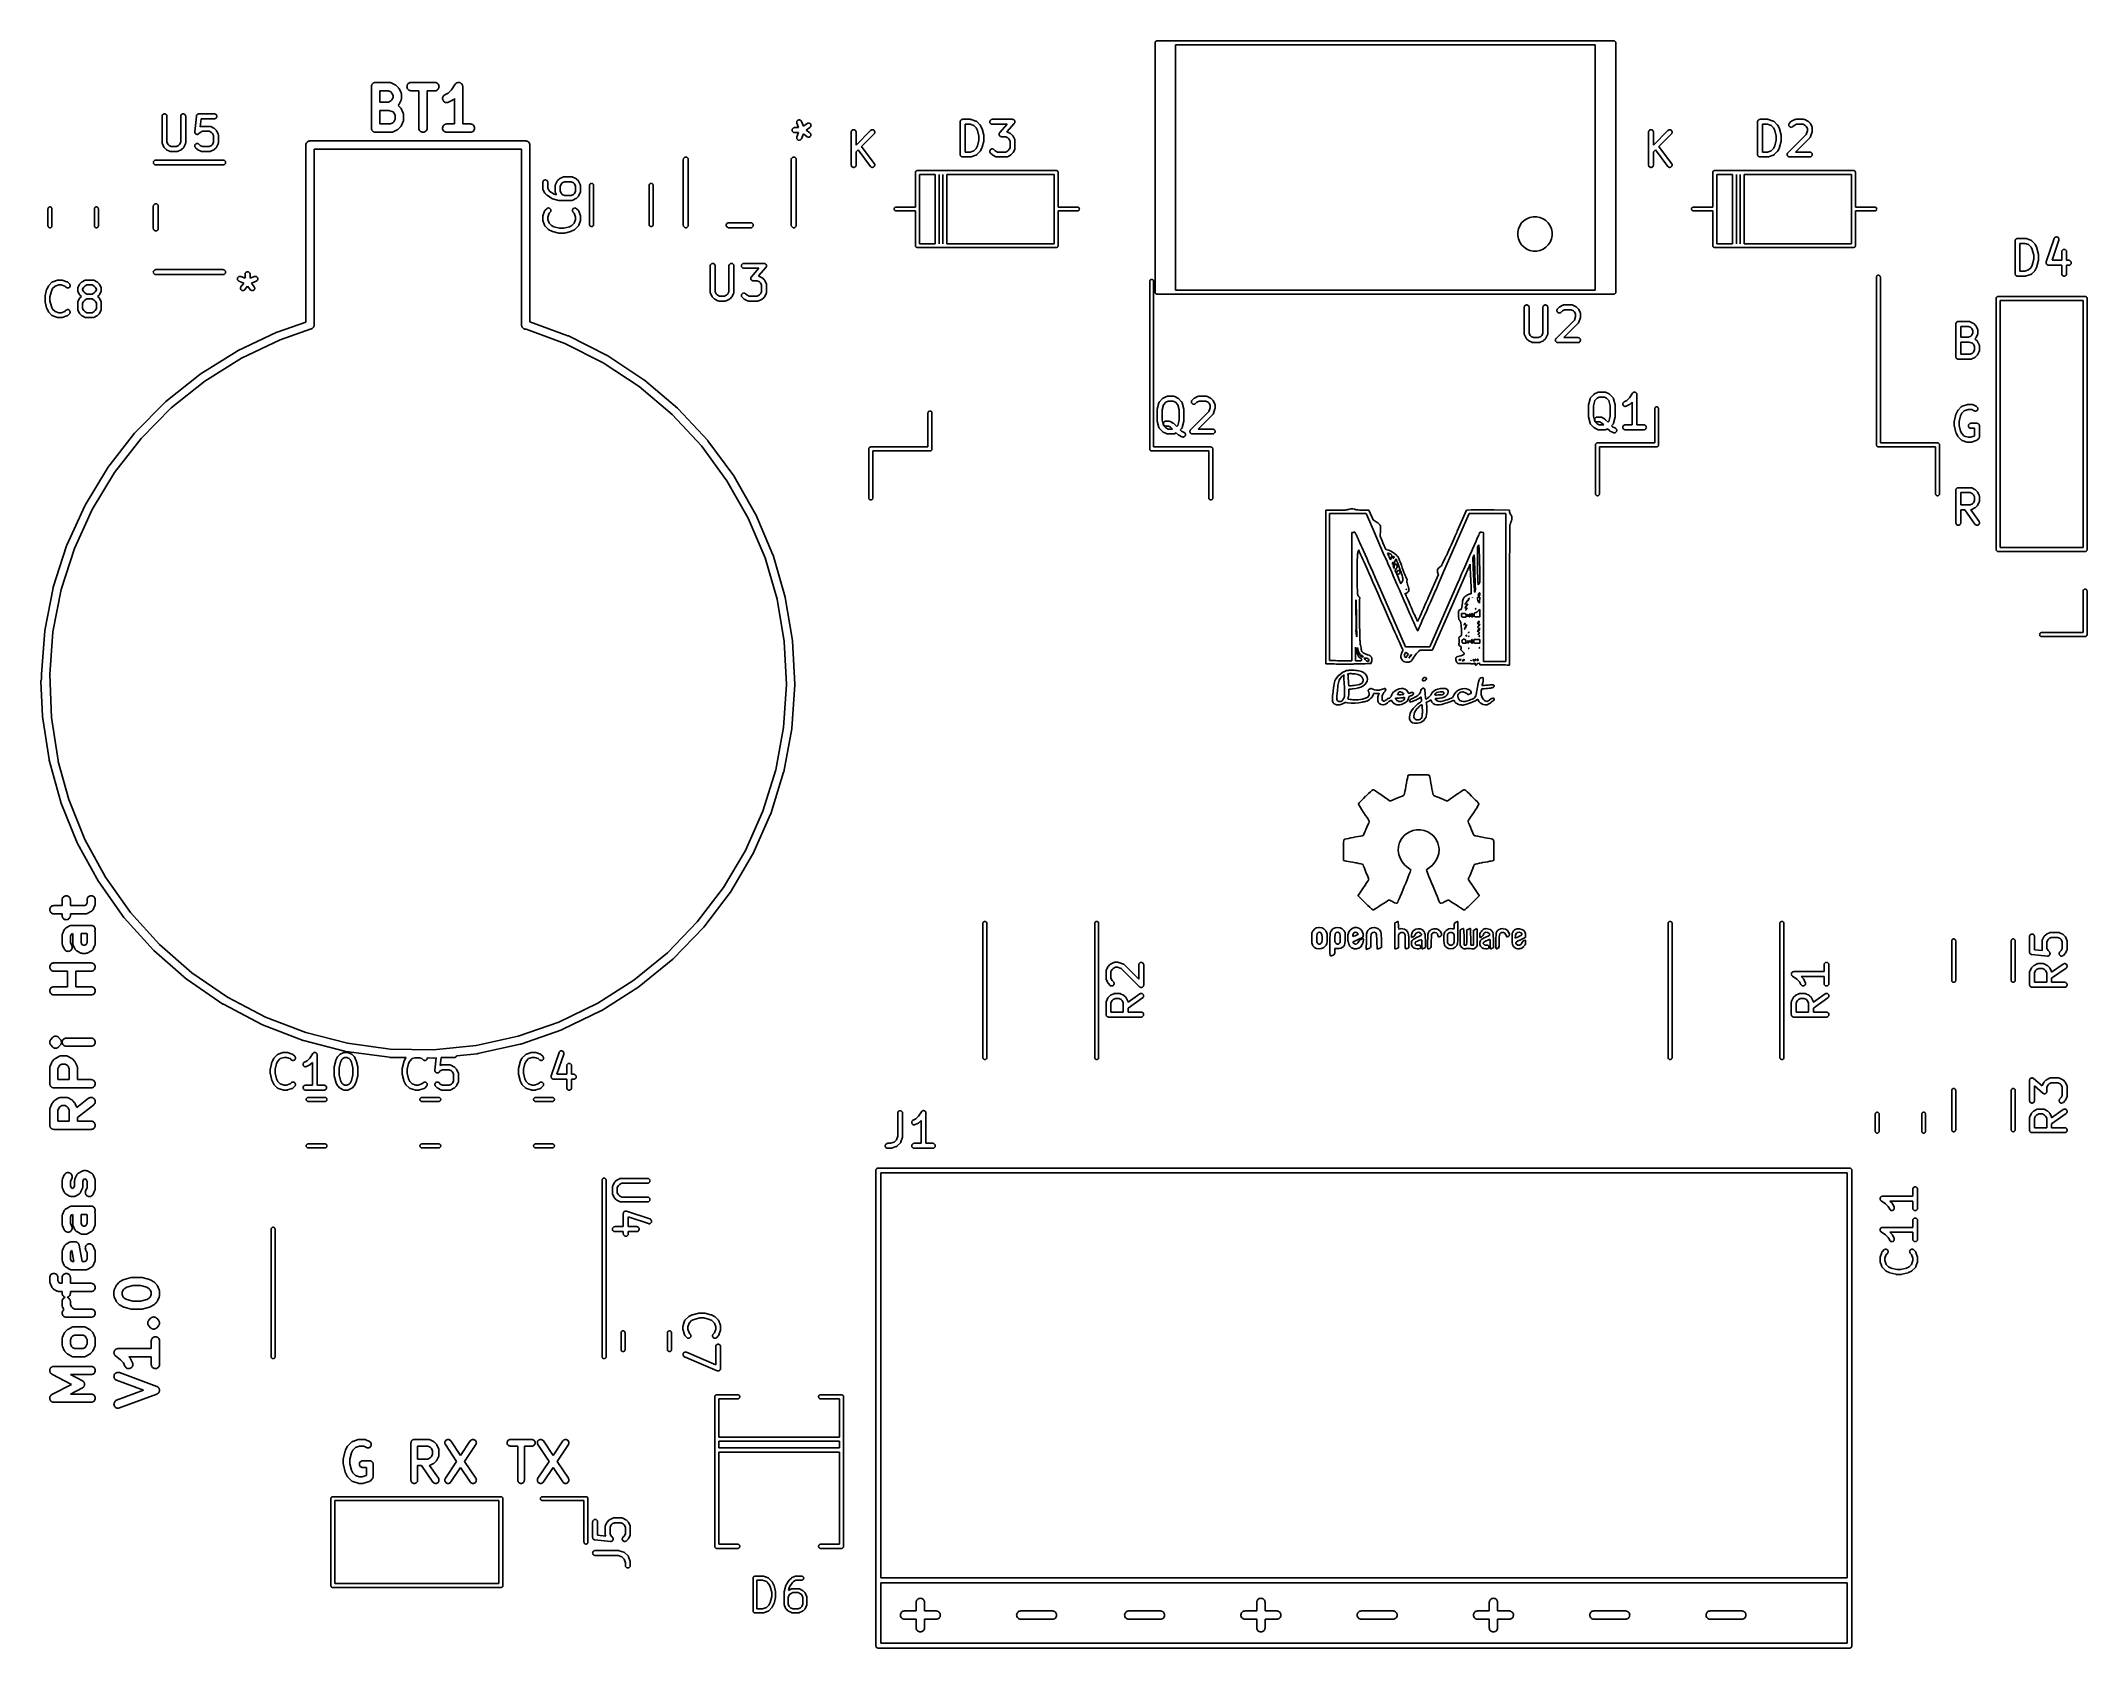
# Model space of a CAD drawing. Extents: x 122.7 to 185.3, y -119.4 to -70.3.
import ezdxf

# ---------------------------------------------------------------- set-up
doc = ezdxf.new("R2010")
doc.units = 0
doc.layers.add('BLACK', color=7, linetype='CONTINUOUS')

msp = doc.modelspace()

# ---------------------------------------------------------------- linework, layer by layer
at = {"layer": 'BLACK', "linetype": 'CONTINUOUS'}
for p, q in [((156.785, -70.358), (156.786, -70.3462)), ((156.785, -70.361), (156.785, -70.358)), ((156.785, -77.9751), (156.785, -70.361)), ((156.786, -70.3462), (156.789, -70.3349)), ((156.789, -70.3349), (156.795, -70.3245)), ((156.795, -70.3245), (156.802, -70.3154)), ((156.802, -70.3154), (156.812, -70.3079)), ((156.812, -70.3079), (156.822, -70.3023)), ((156.822, -70.3023), (156.833, -70.2989)), ((156.833, -70.2989), (156.842, -70.298)), ((156.842, -70.298), (156.845, -70.2977)), ((156.842, -70.298), (156.842, -70.298)), ((156.845, -70.2977), (156.848, -70.298)), ((156.848, -70.298), (157.35, -70.298)), ((157.35, -70.298), (157.353, -70.2977)), ((157.353, -70.2977), (157.356, -70.298)), ((157.356, -70.298), (170.304, -70.298)), ((157.413, -70.418), (157.413, -77.918)), ((170.247, -70.418), (157.413, -70.418)), ((170.247, -77.918), (170.247, -70.418)), ((170.304, -70.298), (170.307, -70.2977)), ((170.307, -70.2977), (170.31, -70.298)), ((170.31, -70.298), (170.812, -70.298)), ((170.812, -70.298), (170.815, -70.2977)), ((170.815, -70.2977), (170.818, -70.298)), ((170.818, -70.298), (170.818, -70.298)), ((170.818, -70.298), (170.827, -70.2989)), ((170.827, -70.2989), (170.838, -70.3023)), ((170.838, -70.3023), (170.848, -70.3079)), ((170.848, -70.3079), (170.858, -70.3154)), ((170.858, -70.3154), (170.865, -70.3245)), ((170.865, -70.3245), (170.871, -70.3349)), ((170.871, -70.3349), (170.874, -70.3462)), ((170.874, -70.3462), (170.875, -70.358)), ((170.875, -70.358), (170.875, -70.3609)), ((170.875, -70.3609), (170.875, -77.9751)), ((132.818, -71.6928), (132.819, -71.6808)), ((132.818, -71.6936), (132.818, -71.6928)), ((132.818, -71.6937), (132.818, -71.6936)), ((132.818, -71.6936), (132.818, -71.6936)), ((132.818, -71.6945), (132.818, -71.6937)), ((132.818, -72.9645), (132.818, -71.6945)), ((132.819, -71.6808), (132.82, -71.669)), ((132.82, -71.669), (132.821, -71.6686)), ((132.821, -71.6681), (132.824, -71.6567)), ((132.821, -71.6686), (132.821, -71.6681)), ((132.824, -71.6567), (132.828, -71.6453)), ((132.828, -71.6445), (132.834, -71.634)), ((132.828, -71.6449), (132.828, -71.6445)), ((132.828, -71.6453), (132.828, -71.6449)), ((132.834, -71.634), (132.84, -71.6235)), ((132.84, -71.6228), (132.848, -71.6136)), ((132.84, -71.6232), (132.84, -71.6228)), ((132.84, -71.6235), (132.84, -71.6232)), ((132.848, -71.6136), (132.855, -71.6044)), ((132.855, -71.6044), (132.856, -71.6041)), ((132.856, -71.6038), (132.865, -71.5963)), ((132.856, -71.6041), (132.856, -71.6038)), ((132.865, -71.5963), (132.875, -71.5887)), ((132.875, -71.5883), (132.886, -71.5827)), ((132.875, -71.5885), (132.875, -71.5883)), ((132.875, -71.5887), (132.875, -71.5885)), ((132.886, -71.5827), (132.896, -71.5771)), ((132.896, -71.5771), (132.897, -71.577)), ((132.897, -71.5768), (132.909, -71.5734)), ((132.897, -71.577), (132.897, -71.5768)), ((132.909, -71.5734), (132.92, -71.5699)), ((132.92, -71.5699), (132.921, -71.5699)), ((132.921, -71.5698), (132.933, -71.5687)), ((132.921, -71.5699), (132.921, -71.5698)), ((132.933, -71.5687), (132.945, -71.5675)), ((132.945, -71.5675), (133.368, -71.5675)), ((133.072, -71.8215), (133.072, -72.1723)), ((133.338, -71.8215), (133.072, -71.8215)), ((133.414, -71.8594), (133.338, -71.8215)), ((133.368, -71.5675), (133.37, -71.5675)), ((133.37, -71.5675), (133.374, -71.568)), ((133.374, -71.568), (133.377, -71.5679)), ((133.377, -71.5679), (133.386, -71.5693)), ((133.386, -71.5693), (133.395, -71.5703)), ((133.395, -71.5703), (133.398, -71.5714)), ((133.398, -71.5714), (133.402, -71.5721)), ((133.402, -71.5721), (133.41, -71.5752)), ((133.41, -71.5752), (133.418, -71.5778)), ((133.445, -71.8907), (133.414, -71.8594)), ((133.418, -71.5778), (133.421, -71.5796)), ((133.421, -71.5796), (133.425, -71.5809)), ((133.425, -71.5809), (133.546, -71.6414)), ((133.483, -71.9664), (133.445, -71.8907)), ((133.546, -71.6414), (133.547, -71.6422)), ((133.547, -71.6422), (133.553, -71.6461)), ((133.553, -71.6461), (133.56, -71.6495)), ((133.56, -71.6495), (133.564, -71.6528)), ((133.564, -71.6528), (133.568, -71.6557)), ((133.568, -71.6557), (133.573, -71.6607)), ((133.573, -71.6607), (133.579, -71.6652)), ((133.579, -71.6652), (133.639, -71.7257)), ((133.639, -71.7257), (133.641, -71.7269)), ((133.641, -71.7269), (133.645, -71.7325)), ((133.645, -71.7325), (133.65, -71.7377)), ((133.65, -71.7377), (133.653, -71.7422)), ((133.653, -71.7422), (133.656, -71.7463)), ((133.656, -71.7463), (133.659, -71.7526)), ((133.659, -71.7526), (133.663, -71.7587)), ((133.663, -71.7587), (133.724, -71.8796)), ((133.724, -71.8796), (133.724, -71.8812)), ((133.724, -71.8812), (133.726, -71.8847)), ((133.726, -71.8847), (133.727, -71.888)), ((133.727, -71.888), (133.73, -71.8963)), ((133.73, -71.8963), (133.733, -71.9045)), ((133.733, -71.9045), (133.734, -71.9082)), ((133.734, -71.9082), (133.735, -71.9118)), ((133.735, -71.9118), (133.735, -71.9204)), ((133.735, -71.9204), (133.737, -71.929)), ((133.737, -71.929), (133.737, -71.9327)), ((133.737, -71.9327), (133.737, -71.9364)), ((133.737, -71.9364), (133.737, -72.0574)), ((133.906, -71.6936), (133.909, -71.669)), ((133.909, -71.7183), (133.906, -71.6936)), ((133.909, -71.669), (133.916, -71.6453)), ((133.916, -71.7421), (133.909, -71.7183)), ((133.916, -71.6453), (133.928, -71.6235)), ((133.927, -71.7641), (133.916, -71.7421)), ((133.943, -71.7834), (133.927, -71.7641)), ((133.928, -71.6235), (133.944, -71.6044)), ((133.962, -71.7993), (133.943, -71.7834)), ((133.944, -71.6044), (133.963, -71.5887)), ((133.983, -71.8113), (133.962, -71.7993)), ((133.963, -71.5887), (133.985, -71.5771)), ((134.007, -71.8187), (133.983, -71.8113)), ((133.985, -71.5771), (134.009, -71.5699)), ((134.032, -71.8215), (134.007, -71.8187)), ((134.009, -71.5699), (134.033, -71.5675)), ((134.033, -71.8215), (134.032, -71.8215)), ((134.033, -71.5675), (134.759, -71.5675)), ((134.269, -71.8215), (134.033, -71.8215)), ((134.269, -72.9645), (134.269, -71.8215)), ((134.759, -71.8215), (134.523, -71.8215)), ((134.523, -71.8215), (134.523, -72.9645)), ((134.759, -71.5675), (134.761, -71.5675)), ((134.784, -71.8191), (134.759, -71.8215)), ((134.761, -71.5675), (134.785, -71.5703)), ((134.807, -71.8119), (134.784, -71.8191)), ((134.785, -71.5703), (134.809, -71.5778)), ((134.829, -71.8003), (134.807, -71.8119)), ((134.809, -71.5778), (134.831, -71.5897)), ((134.849, -71.7846), (134.829, -71.8003)), ((134.831, -71.5897), (134.85, -71.6057)), ((134.864, -71.7655), (134.849, -71.7846)), ((134.85, -71.6057), (134.865, -71.625)), ((134.876, -71.7437), (134.864, -71.7655)), ((134.865, -71.625), (134.877, -71.6469)), ((134.884, -71.7201), (134.876, -71.7437)), ((134.877, -71.6469), (134.884, -71.6707)), ((134.884, -71.6707), (134.886, -71.6954)), ((134.886, -71.6954), (134.884, -71.7201)), ((135.026, -71.974), (135.044, -71.957)), ((135.044, -71.957), (135.065, -71.9438)), ((135.065, -71.9438), (135.168, -71.8925)), ((135.168, -71.8925), (135.265, -71.795)), ((135.265, -71.795), (135.379, -71.6241)), ((135.379, -71.6241), (135.38, -71.6228)), ((135.38, -71.6226), (135.388, -71.6129)), ((135.38, -71.6228), (135.38, -71.6226)), ((135.38, -71.6228), (135.38, -71.6228)), ((135.38, -71.6228), (135.38, -71.6228)), ((135.388, -71.6129), (135.396, -71.6038)), ((135.396, -71.6036), (135.406, -71.5959)), ((135.396, -71.6037), (135.396, -71.6036)), ((135.396, -71.6038), (135.396, -71.6037)), ((135.406, -71.5959), (135.415, -71.5883)), ((135.415, -71.5881), (135.426, -71.5825)), ((135.415, -71.5882), (135.415, -71.5881)), ((135.415, -71.5883), (135.415, -71.5882)), ((135.426, -71.5825), (135.437, -71.5768)), ((135.437, -71.5767), (135.449, -71.5732)), ((135.437, -71.5768), (135.437, -71.5767)), ((135.437, -71.5767), (135.437, -71.5767)), ((135.449, -71.5732), (135.461, -71.5698)), ((135.461, -71.5697), (135.473, -71.5687)), ((135.461, -71.5698), (135.461, -71.5697)), ((135.461, -71.5698), (135.461, -71.5698)), ((135.473, -71.5687), (135.486, -71.5675)), ((135.486, -71.5675), (135.486, -71.5675)), ((135.486, -71.5675), (135.498, -71.5688)), ((135.486, -71.5675), (135.486, -71.5675)), ((135.498, -71.5688), (135.51, -71.5701)), ((135.51, -71.5701), (135.51, -71.5701)), ((135.51, -71.5701), (135.511, -71.5702)), ((135.511, -71.5702), (135.522, -71.5736)), ((135.522, -71.5736), (135.534, -71.5774)), ((135.534, -71.5774), (135.534, -71.5775)), ((135.534, -71.5775), (135.534, -71.5775)), ((135.534, -71.5775), (135.545, -71.5832)), ((135.545, -71.5832), (135.556, -71.5892)), ((135.556, -71.5892), (135.556, -71.5893)), ((135.556, -71.5893), (135.556, -71.5893)), ((135.556, -71.5893), (135.566, -71.5973)), ((135.566, -71.5973), (135.575, -71.605)), ((135.575, -71.605), (135.575, -71.6051)), ((135.575, -71.6051), (135.575, -71.6052)), ((135.575, -71.6052), (135.583, -71.6148)), ((135.583, -71.6148), (135.591, -71.6242)), ((135.591, -71.6242), (135.591, -71.6243)), ((135.591, -71.6243), (135.591, -71.6244)), ((135.591, -71.6244), (135.596, -71.6353)), ((135.596, -71.6353), (135.602, -71.6461)), ((135.602, -71.6461), (135.602, -71.6462)), ((135.602, -71.6462), (135.602, -71.6463)), ((135.602, -71.6463), (135.606, -71.6583)), ((135.606, -71.6583), (135.609, -71.6699)), ((135.609, -71.6699), (135.609, -71.67)), ((135.609, -71.67), (135.609, -71.6701)), ((135.609, -71.6701), (135.611, -71.6825)), ((135.611, -71.6825), (135.612, -71.6945)), ((135.612, -71.6945), (135.612, -72.8375)), ((126.419, -72.5888), (126.423, -72.5748)), ((126.423, -72.5748), (126.43, -72.562)), ((126.43, -72.562), (126.44, -72.5508)), ((126.44, -72.5508), (126.451, -72.5416)), ((126.451, -72.5416), (126.464, -72.5348)), ((126.464, -72.5348), (126.478, -72.5307)), ((126.478, -72.5307), (126.493, -72.5294)), ((126.493, -72.5294), (126.507, -72.5309)), ((126.507, -72.5309), (126.521, -72.5352)), ((126.521, -72.5352), (126.534, -72.5422)), ((126.534, -72.5422), (126.545, -72.5515)), ((126.545, -72.5515), (126.555, -72.5629)), ((126.555, -72.5629), (126.561, -72.5758)), ((126.561, -72.5758), (126.566, -72.5898)), ((126.99, -72.5888), (126.995, -72.5748)), ((126.995, -72.5748), (127.002, -72.562)), ((127.002, -72.562), (127.011, -72.5508)), ((127.011, -72.5508), (127.022, -72.5416)), ((127.022, -72.5416), (127.035, -72.5348)), ((127.035, -72.5348), (127.049, -72.5307)), ((127.049, -72.5307), (127.064, -72.5294)), ((127.064, -72.5294), (127.079, -72.5309)), ((127.079, -72.5309), (127.093, -72.5352)), ((127.093, -72.5352), (127.105, -72.5422)), ((127.105, -72.5422), (127.117, -72.5515)), ((127.117, -72.5515), (127.126, -72.5629)), ((127.126, -72.5629), (127.133, -72.5758)), ((127.133, -72.5758), (127.137, -72.5898)), ((127.466, -72.5893), (127.467, -72.5855)), ((127.467, -72.5855), (127.468, -72.5816)), ((127.468, -72.5816), (127.47, -72.5785)), ((127.47, -72.5785), (127.471, -72.5753)), ((127.471, -72.5753), (127.472, -72.5718)), ((127.472, -72.5718), (127.474, -72.5681)), ((127.474, -72.5681), (127.476, -72.5654)), ((127.476, -72.5654), (127.478, -72.5624)), ((127.478, -72.5624), (127.48, -72.5594)), ((127.48, -72.5594), (127.482, -72.5561)), ((127.482, -72.5561), (127.485, -72.5537)), ((127.485, -72.5537), (127.487, -72.5512)), ((127.487, -72.5512), (127.49, -72.5486)), ((127.49, -72.5486), (127.493, -72.5458)), ((127.493, -72.5458), (127.496, -72.544)), ((127.496, -72.544), (127.498, -72.5419)), ((127.498, -72.5419), (127.502, -72.54)), ((127.502, -72.54), (127.505, -72.5378)), ((127.505, -72.5378), (127.508, -72.5366)), ((127.508, -72.5366), (127.511, -72.535)), ((127.511, -72.535), (127.515, -72.5339)), ((127.515, -72.5339), (127.519, -72.5324)), ((127.519, -72.5324), (127.522, -72.5318)), ((127.522, -72.5318), (127.525, -72.5308)), ((127.525, -72.5308), (127.529, -72.5304)), ((127.529, -72.5304), (127.533, -72.5297)), ((127.533, -72.5297), (127.536, -72.5297)), ((127.536, -72.5297), (127.54, -72.5294)), ((127.54, -72.5294), (128.016, -72.5294)), ((128.016, -72.5294), (128.017, -72.5294)), ((128.017, -72.5294), (128.031, -72.531)), ((128.031, -72.531), (128.045, -72.5354)), ((128.045, -72.5354), (128.058, -72.5425)), ((128.058, -72.5425), (128.069, -72.5519)), ((128.069, -72.5519), (128.079, -72.5633)), ((128.079, -72.5633), (128.085, -72.5763)), ((128.085, -72.5763), (128.09, -72.5903)), ((133.072, -72.1723), (133.338, -72.1723)), ((133.072, -72.4263), (133.072, -72.8375)), ((133.348, -72.4263), (133.072, -72.4263)), ((133.338, -72.1723), (133.414, -72.1344)), ((133.481, -72.4708), (133.348, -72.4263)), ((133.414, -72.1344), (133.445, -72.1031)), ((133.445, -72.1031), (133.483, -72.0274)), ((133.506, -72.4955), (133.481, -72.4708)), ((133.483, -72.0274), (133.483, -71.9664)), ((133.544, -72.5712), (133.506, -72.4955)), ((133.544, -72.6926), (133.544, -72.5712)), ((133.639, -72.2681), (133.638, -72.2691)), ((133.638, -72.2691), (133.639, -72.27)), ((133.644, -72.2626), (133.639, -72.2681)), ((133.639, -72.27), (133.7, -72.3304)), ((133.649, -72.2575), (133.644, -72.2626)), ((133.652, -72.2531), (133.649, -72.2575)), ((133.655, -72.249), (133.652, -72.2531)), ((133.658, -72.2427), (133.655, -72.249)), ((133.662, -72.2367), (133.658, -72.2427)), ((133.663, -72.2351), (133.662, -72.2367)), ((133.724, -72.1142), (133.663, -72.2351)), ((133.7, -72.3304), (133.701, -72.3317)), ((133.701, -72.3317), (133.706, -72.3373)), ((133.706, -72.3373), (133.71, -72.3425)), ((133.71, -72.3425), (133.713, -72.3469)), ((133.713, -72.3469), (133.717, -72.3511)), ((133.717, -72.3511), (133.72, -72.3574)), ((133.72, -72.3574), (133.724, -72.3634)), ((133.725, -72.1107), (133.724, -72.1142)), ((133.724, -72.3634), (133.784, -72.4844)), ((133.727, -72.1074), (133.725, -72.1107)), ((133.729, -72.0991), (133.727, -72.1074)), ((133.733, -72.091), (133.729, -72.0991)), ((133.734, -72.0838), (133.733, -72.0874)), ((133.733, -72.0874), (133.733, -72.091)), ((133.735, -72.0751), (133.734, -72.0838)), ((133.737, -72.0666), (133.735, -72.0751)), ((133.737, -72.0574), (133.737, -72.0592)), ((133.737, -72.0592), (133.737, -72.0629)), ((133.737, -72.0629), (133.737, -72.0666)), ((133.784, -72.4844), (133.785, -72.486)), ((133.785, -72.486), (133.786, -72.4895)), ((133.786, -72.4895), (133.788, -72.4928)), ((133.788, -72.4928), (133.79, -72.5011)), ((133.79, -72.5011), (133.793, -72.5093)), ((133.793, -72.5093), (133.794, -72.5129)), ((133.794, -72.5129), (133.795, -72.5165)), ((133.795, -72.5165), (133.796, -72.5252)), ((133.796, -72.5252), (133.797, -72.5337)), ((133.797, -72.5337), (133.797, -72.5375)), ((133.797, -72.5375), (133.798, -72.5412)), ((133.798, -72.5412), (133.798, -72.7226)), ((134.995, -72.0657), (134.996, -72.0409)), ((134.999, -72.0902), (134.995, -72.0657)), ((134.996, -72.0409), (135.002, -72.0168)), ((135.008, -72.1134), (134.999, -72.0902)), ((135.002, -72.0168), (135.012, -71.9942)), ((135.021, -72.1345), (135.008, -72.1134)), ((135.012, -71.9942), (135.026, -71.974)), ((135.038, -72.1526), (135.021, -72.1345)), ((135.058, -72.1671), (135.038, -72.1526)), ((135.081, -72.1774), (135.058, -72.1671)), ((135.105, -72.1832), (135.081, -72.1774)), ((135.129, -72.1842), (135.105, -72.1832)), ((135.154, -72.1803), (135.129, -72.1842)), ((135.177, -72.1718), (135.154, -72.1803)), ((135.179, -72.171), (135.177, -72.1718)), ((135.3, -72.1105), (135.179, -72.171)), ((135.306, -72.1067), (135.3, -72.1105)), ((135.312, -72.1034), (135.306, -72.1067)), ((135.316, -72.1001), (135.312, -72.1034)), ((135.321, -72.0973), (135.316, -72.1001)), ((135.326, -72.0924), (135.321, -72.0973)), ((135.331, -72.088), (135.326, -72.0924)), ((135.333, -72.0867), (135.331, -72.088)), ((135.358, -72.0616), (135.333, -72.0867)), ((135.358, -72.8375), (135.358, -72.0616)), ((126.417, -72.6033), (126.419, -72.5888)), ((126.417, -72.6044), (126.417, -72.6033)), ((126.417, -73.4139), (126.417, -72.6044)), ((126.566, -72.5898), (126.567, -72.6044)), ((126.567, -72.6044), (126.567, -73.3962)), ((126.989, -72.6033), (126.99, -72.5888)), ((126.989, -72.6044), (126.989, -72.6033)), ((126.989, -73.3962), (126.989, -72.6044)), ((127.137, -72.5898), (127.139, -72.6044)), ((127.139, -72.6044), (127.139, -73.4139)), ((127.417, -73.0731), (127.465, -72.5969)), ((127.417, -73.0767), (127.417, -73.0731)), ((127.417, -73.0803), (127.417, -73.0767)), ((127.417, -73.084), (127.417, -73.0803)), ((127.417, -73.0877), (127.417, -73.084)), ((127.418, -73.0913), (127.417, -73.0877)), ((127.418, -73.0949), (127.418, -73.0913)), ((127.42, -73.0985), (127.418, -73.0949)), ((127.42, -73.1021), (127.42, -73.0985)), ((127.422, -73.1054), (127.42, -73.1021)), ((127.423, -73.1089), (127.422, -73.1054)), ((127.424, -73.1122), (127.423, -73.1089)), ((127.426, -73.1157), (127.424, -73.1122)), ((127.428, -73.1187), (127.426, -73.1157)), ((127.429, -73.1219), (127.428, -73.1187)), ((127.432, -73.1248), (127.429, -73.1219)), ((127.434, -73.1279), (127.432, -73.1248)), ((127.436, -73.1304), (127.434, -73.1279)), ((127.439, -73.1332), (127.436, -73.1304)), ((127.442, -73.1356), (127.439, -73.1332)), ((127.444, -73.1383), (127.442, -73.1356)), ((127.447, -73.1403), (127.444, -73.1383)), ((127.45, -73.1426), (127.447, -73.1403)), ((127.453, -73.1444), (127.45, -73.1426)), ((127.456, -73.1465), (127.453, -73.1444)), ((127.46, -73.1479), (127.456, -73.1465)), ((127.463, -73.1496), (127.46, -73.1479)), ((127.466, -73.1507), (127.463, -73.1496)), ((127.465, -72.5959), (127.466, -72.5926)), ((127.465, -72.5969), (127.465, -72.5959)), ((127.466, -72.5926), (127.466, -72.5893)), ((127.47, -73.1522), (127.466, -73.1507)), ((127.473, -73.1529), (127.47, -73.1522)), ((127.477, -73.154), (127.473, -73.1529)), ((127.48, -73.1544), (127.477, -73.154)), ((127.484, -73.1551), (127.48, -73.1544)), ((127.488, -73.1552), (127.484, -73.1551)), ((127.491, -73.1556), (127.488, -73.1552)), ((127.495, -73.1552), (127.491, -73.1556)), ((127.499, -73.1553), (127.495, -73.1552)), ((127.502, -73.1546), (127.499, -73.1553)), ((127.506, -73.1543), (127.502, -73.1546)), ((127.509, -73.1532), (127.506, -73.1543)), ((127.513, -73.1526), (127.509, -73.1532)), ((127.516, -73.1512), (127.513, -73.1526)), ((127.52, -73.1502), (127.516, -73.1512)), ((127.523, -73.1485), (127.52, -73.1502)), ((127.527, -73.1471), (127.523, -73.1485)), ((127.53, -73.1451), (127.527, -73.1471)), ((127.533, -73.1435), (127.53, -73.1451)), ((127.536, -73.1411), (127.533, -73.1435)), ((127.539, -73.1391), (127.536, -73.1411)), ((127.542, -73.1366), (127.539, -73.1391)), ((127.544, -73.1343), (127.542, -73.1366)), ((127.545, -73.1336), (127.544, -73.1343)), ((127.584, -73.0946), (127.545, -73.1336)), ((127.608, -72.6794), (127.583, -72.9276)), ((127.583, -72.9276), (127.601, -72.9183)), ((127.653, -73.0603), (127.584, -73.0946)), ((127.601, -72.9183), (127.602, -72.9178)), ((127.602, -72.9178), (127.604, -72.917)), ((127.604, -72.917), (127.606, -72.916)), ((127.606, -72.916), (127.611, -72.9145)), ((128.016, -72.6794), (127.608, -72.6794)), ((127.611, -72.9145), (127.616, -72.9127)), ((127.616, -72.9127), (127.618, -72.9124)), ((127.618, -72.9124), (127.62, -72.9118)), ((127.62, -72.9118), (127.625, -72.9113)), ((127.625, -72.9113), (127.631, -72.9105)), ((127.631, -72.9105), (127.633, -72.9105)), ((127.633, -72.9105), (127.635, -72.9103)), ((127.635, -72.9103), (127.873, -72.9103)), ((127.855, -73.0603), (127.653, -73.0603)), ((127.924, -73.0946), (127.855, -73.0603)), ((127.873, -72.9103), (127.874, -72.9103)), ((127.874, -72.9103), (127.876, -72.9106)), ((127.876, -72.9106), (127.878, -72.9105)), ((127.878, -72.9105), (127.884, -72.9114)), ((127.884, -72.9114), (127.889, -72.912)), ((127.889, -72.912), (127.891, -72.9126)), ((127.891, -72.9126), (127.893, -72.913)), ((127.893, -72.913), (127.898, -72.9149)), ((127.898, -72.9149), (127.903, -72.9164)), ((127.903, -72.9164), (127.905, -72.9175)), ((127.905, -72.9175), (127.907, -72.9183)), ((127.907, -72.9183), (128.002, -72.9659)), ((127.954, -73.125), (127.924, -73.0946)), ((127.989, -73.1935), (127.954, -73.125)), ((127.989, -73.3962), (127.989, -73.1935)), ((128.002, -72.9659), (128.003, -72.9663)), ((128.003, -72.9663), (128.006, -72.9686)), ((128.006, -72.9686), (128.01, -72.9706)), ((128.01, -72.9706), (128.012, -72.9726)), ((128.012, -72.9726), (128.015, -72.9743)), ((128.015, -72.9743), (128.018, -72.9772)), ((128.03, -72.678), (128.016, -72.6794)), ((128.018, -72.9772), (128.021, -72.9799)), ((128.021, -72.9799), (128.069, -73.0275)), ((128.044, -72.6737), (128.03, -72.678)), ((128.057, -72.6668), (128.044, -72.6737)), ((128.069, -72.6576), (128.057, -72.6668)), ((128.078, -72.6463), (128.069, -72.6576)), ((128.069, -73.0275), (128.07, -73.0283)), ((128.07, -73.0283), (128.072, -73.0316)), ((128.072, -73.0316), (128.075, -73.0346)), ((128.075, -73.0346), (128.077, -73.0373)), ((128.077, -73.0373), (128.079, -73.0397)), ((128.085, -72.6334), (128.078, -72.6463)), ((128.079, -73.0397), (128.081, -73.0435)), ((128.081, -73.0435), (128.083, -73.047)), ((128.083, -73.047), (128.131, -73.1423)), ((128.089, -72.6195), (128.085, -72.6334)), ((128.091, -72.6049), (128.089, -72.6195)), ((128.09, -72.5903), (128.091, -72.6049)), ((128.131, -73.1423), (128.131, -73.1432)), ((128.131, -73.1432), (128.132, -73.1453)), ((128.132, -73.1453), (128.133, -73.1472)), ((128.133, -73.1472), (128.134, -73.1521)), ((128.134, -73.1521), (128.136, -73.1569)), ((128.136, -73.1569), (128.136, -73.1591)), ((128.136, -73.1591), (128.137, -73.1612)), ((128.137, -73.1612), (128.138, -73.1663)), ((128.138, -73.1663), (128.138, -73.1714)), ((128.138, -73.1714), (128.138, -73.1736)), ((128.138, -73.1736), (128.139, -73.1758)), ((128.139, -73.1758), (128.139, -73.4139)), ((132.819, -72.9764), (132.818, -72.9645)), ((132.82, -72.9883), (132.819, -72.9764)), ((132.82, -72.9887), (132.82, -72.9883)), ((132.82, -72.9892), (132.82, -72.9887)), ((132.824, -73.0007), (132.82, -72.9892)), ((132.827, -73.0121), (132.824, -73.0007)), ((132.827, -73.0125), (132.827, -73.0121)), ((132.827, -73.0129), (132.827, -73.0125)), ((132.833, -73.0235), (132.827, -73.0129)), ((132.839, -73.0341), (132.833, -73.0235)), ((132.839, -73.0344), (132.839, -73.0341)), ((132.839, -73.0348), (132.839, -73.0344)), ((132.847, -73.0441), (132.839, -73.0348)), ((132.854, -73.0534), (132.847, -73.0441)), ((132.854, -73.0537), (132.854, -73.0534)), ((132.855, -73.054), (132.854, -73.0537)), ((132.864, -73.0616), (132.855, -73.054)), ((132.873, -73.0693), (132.864, -73.0616)), ((132.873, -73.0695), (132.873, -73.0693)), ((132.874, -73.0698), (132.873, -73.0695)), ((132.884, -73.0755), (132.874, -73.0698)), ((132.895, -73.0813), (132.884, -73.0755)), ((132.895, -73.0814), (132.895, -73.0813)), ((132.896, -73.0816), (132.895, -73.0814)), ((132.907, -73.0851), (132.896, -73.0816)), ((132.918, -73.0887), (132.907, -73.0851)), ((132.919, -73.0888), (132.918, -73.0887)), ((132.919, -73.0889), (132.919, -73.0888)), ((132.931, -73.0902), (132.919, -73.0889)), ((132.943, -73.0915), (132.931, -73.0902)), ((132.944, -73.0915), (132.943, -73.0915)), ((132.945, -73.0915), (132.944, -73.0915)), ((132.944, -73.0915), (132.944, -73.0915)), ((132.944, -73.0915), (132.944, -73.0915)), ((133.429, -73.0915), (132.945, -73.0915)), ((133.072, -72.8375), (133.399, -72.8375)), ((133.399, -72.8375), (133.474, -72.7997)), ((133.432, -73.0912), (133.429, -73.0915)), ((133.436, -73.0913), (133.432, -73.0912)), ((133.445, -73.09), (133.436, -73.0913)), ((133.453, -73.0891), (133.445, -73.09)), ((133.457, -73.088), (133.453, -73.0891)), ((133.461, -73.0874), (133.457, -73.088)), ((133.469, -73.0844), (133.461, -73.0874)), ((133.477, -73.0819), (133.469, -73.0844)), ((133.474, -72.7997), (133.506, -72.7683)), ((133.48, -73.0802), (133.477, -73.0819)), ((133.484, -73.0789), (133.48, -73.0802)), ((133.485, -73.0781), (133.484, -73.0789)), ((133.606, -73.0176), (133.485, -73.0781)), ((133.506, -72.7683), (133.544, -72.6926)), ((133.612, -73.0138), (133.606, -73.0176)), ((133.619, -73.0106), (133.612, -73.0138)), ((133.623, -73.0073), (133.619, -73.0106)), ((133.627, -73.0044), (133.623, -73.0073)), ((133.633, -72.9995), (133.627, -73.0044)), ((133.638, -72.9951), (133.633, -72.9995)), ((133.639, -72.9938), (133.638, -72.9951)), ((133.7, -72.9334), (133.639, -72.9938)), ((133.704, -72.9279), (133.7, -72.9334)), ((133.709, -72.9227), (133.704, -72.9279)), ((133.712, -72.9183), (133.709, -72.9227)), ((133.716, -72.9142), (133.712, -72.9183)), ((133.719, -72.9079), (133.716, -72.9142)), ((133.723, -72.9019), (133.719, -72.9079)), ((133.724, -72.9004), (133.723, -72.9019)), ((133.784, -72.7794), (133.724, -72.9004)), ((133.785, -72.7759), (133.784, -72.7794)), ((133.787, -72.7726), (133.785, -72.7759)), ((133.79, -72.7644), (133.787, -72.7726)), ((133.793, -72.7563), (133.79, -72.7644)), ((133.794, -72.7526), (133.793, -72.7563)), ((133.795, -72.749), (133.794, -72.7526)), ((133.796, -72.7404), (133.795, -72.749)), ((133.797, -72.7318), (133.796, -72.7404)), ((133.798, -72.7244), (133.797, -72.7281)), ((133.797, -72.7281), (133.797, -72.7318)), ((133.798, -72.7226), (133.798, -72.7244)), ((134.272, -72.9892), (134.269, -72.9645)), ((134.279, -73.0129), (134.272, -72.9892)), ((134.29, -73.0348), (134.279, -73.0129)), ((134.306, -73.054), (134.29, -73.0348)), ((134.325, -73.0698), (134.306, -73.054)), ((134.347, -73.0816), (134.325, -73.0698)), ((134.371, -73.0889), (134.347, -73.0816)), ((134.395, -73.0915), (134.371, -73.0889)), ((134.42, -73.0893), (134.395, -73.0915)), ((134.444, -73.0823), (134.42, -73.0893)), ((134.466, -73.0708), (134.444, -73.0823)), ((134.485, -73.0553), (134.466, -73.0708)), ((134.501, -73.0363), (134.485, -73.0553)), ((134.513, -73.0146), (134.501, -73.0363)), ((134.52, -72.9909), (134.513, -73.0146)), ((134.523, -72.9663), (134.52, -72.9909)), ((134.523, -72.9645), (134.523, -72.9663)), ((134.995, -72.9636), (134.998, -72.939)), ((134.997, -72.9883), (134.995, -72.9636)), ((135.004, -73.0121), (134.997, -72.9883)), ((134.998, -72.939), (135.005, -72.9153)), ((135.016, -73.0341), (135.004, -73.0121)), ((135.005, -72.9153), (135.017, -72.8935)), ((135.031, -73.0534), (135.016, -73.0341)), ((135.017, -72.8935), (135.032, -72.8744)), ((135.05, -73.0693), (135.031, -73.0534)), ((135.032, -72.8744), (135.052, -72.8587)), ((135.072, -73.0813), (135.05, -73.0693)), ((135.052, -72.8587), (135.074, -72.8471)), ((135.096, -73.0887), (135.072, -73.0813)), ((135.074, -72.8471), (135.097, -72.8399)), ((135.12, -73.0915), (135.096, -73.0887)), ((135.097, -72.8399), (135.122, -72.8375)), ((135.122, -73.0915), (135.12, -73.0915)), ((135.122, -72.8375), (135.358, -72.8375)), ((135.848, -73.0915), (135.122, -73.0915)), ((135.612, -72.8375), (135.848, -72.8375)), ((135.848, -72.8375), (135.849, -72.8375)), ((135.872, -73.0891), (135.848, -73.0915)), ((135.849, -72.8375), (135.874, -72.8403)), ((135.896, -73.0819), (135.872, -73.0891)), ((135.874, -72.8403), (135.898, -72.8478)), ((135.918, -73.0703), (135.896, -73.0819)), ((135.898, -72.8478), (135.919, -72.8597)), ((135.937, -73.0546), (135.918, -73.0703)), ((135.919, -72.8597), (135.938, -72.8757)), ((135.953, -73.0355), (135.937, -73.0546)), ((135.938, -72.8757), (135.954, -72.895)), ((135.965, -73.0137), (135.953, -73.0355)), ((135.954, -72.895), (135.965, -72.9169)), ((135.965, -72.9169), (135.972, -72.9407)), ((135.972, -72.9901), (135.965, -73.0137)), ((135.972, -72.9407), (135.975, -72.9654)), ((135.975, -72.9654), (135.972, -72.9901)), ((145.681, -73.0245), (145.683, -73.0099)), ((145.683, -73.0391), (145.681, -73.0245)), ((145.683, -73.0099), (145.687, -72.9959)), ((145.687, -73.0531), (145.683, -73.0391)), ((145.687, -72.9959), (145.694, -72.9831)), ((145.694, -73.0661), (145.687, -73.0531)), ((145.694, -72.9831), (145.704, -72.9718)), ((145.703, -73.0775), (145.694, -73.0661)), ((145.714, -73.0869), (145.703, -73.0775)), ((145.704, -72.9718), (145.715, -72.9625)), ((145.727, -73.0939), (145.714, -73.0869)), ((145.715, -72.9625), (145.728, -72.9557)), ((145.741, -73.0984), (145.727, -73.0939)), ((145.728, -72.9557), (145.742, -72.9514)), ((145.755, -73.1), (145.741, -73.0984)), ((145.742, -72.9514), (145.756, -72.95)), ((145.756, -73.1), (145.755, -73.1)), ((145.756, -72.95), (145.884, -72.95)), ((145.884, -73.1), (145.756, -73.1)), ((145.824, -72.7851), (145.826, -72.7705)), ((145.825, -72.7997), (145.824, -72.7851)), ((145.829, -72.8138), (145.825, -72.7997)), ((145.826, -72.7705), (145.831, -72.7566)), ((145.83, -72.8148), (145.829, -72.8138)), ((145.884, -72.95), (145.83, -72.8148)), ((145.83, -73.2352), (145.884, -73.1)), ((145.831, -72.7566), (145.838, -72.7439)), ((145.838, -72.7439), (145.847, -72.7328)), ((145.847, -72.7328), (145.859, -72.7237)), ((145.859, -72.7237), (145.872, -72.7171)), ((145.872, -72.7171), (145.886, -72.7131)), ((145.886, -72.7131), (145.901, -72.7119)), ((145.901, -72.7119), (145.915, -72.7136)), ((145.915, -72.7136), (145.929, -72.7181)), ((145.929, -72.7181), (145.942, -72.7252)), ((145.942, -72.7252), (145.953, -72.7346)), ((145.953, -72.7346), (145.962, -72.7461)), ((145.962, -72.7461), (145.969, -72.7591)), ((145.969, -72.7591), (146.028, -72.9063)), ((146.028, -73.1437), (145.969, -73.2909)), ((146.028, -72.9063), (146.14, -72.8221)), ((146.14, -73.2279), (146.028, -73.1437)), ((146.23, -72.9421), (146.119, -73.025)), ((146.119, -73.025), (146.23, -73.1079)), ((146.14, -72.8221), (146.141, -72.8215)), ((146.141, -72.8215), (146.153, -72.8141)), ((146.153, -72.8141), (146.167, -72.8093)), ((146.167, -72.8093), (146.182, -72.8072)), ((146.182, -72.8072), (146.196, -72.808)), ((146.196, -72.808), (146.211, -72.8116)), ((146.211, -72.8116), (146.224, -72.8179)), ((146.224, -72.8179), (146.235, -72.8267)), ((146.241, -72.9323), (146.23, -72.9421)), ((146.23, -73.1079), (146.231, -73.1085)), ((146.231, -73.1085), (146.241, -73.1185)), ((146.235, -72.8267), (146.245, -72.8376)), ((146.249, -72.9205), (146.241, -72.9323)), ((146.241, -73.1185), (146.25, -73.1304)), ((146.245, -72.8376), (146.253, -72.8501)), ((146.252, -73.2008), (146.245, -73.2133)), ((146.256, -72.9072), (146.249, -72.9205)), ((146.25, -73.1304), (146.256, -73.1438)), ((146.257, -73.1871), (146.252, -73.2008)), ((146.253, -72.8501), (146.258, -72.8639)), ((146.259, -72.893), (146.256, -72.9072)), ((146.256, -73.1438), (146.259, -73.158)), ((146.26, -73.1727), (146.257, -73.1871)), ((146.258, -72.8639), (146.26, -72.8784)), ((146.26, -72.8784), (146.259, -72.893)), ((146.259, -73.158), (146.26, -73.1727)), ((147.491, -73.0893), (147.493, -73.0748)), ((147.491, -73.0904), (147.491, -73.0893)), ((147.491, -74.0904), (147.491, -73.0904)), ((147.493, -73.0748), (147.497, -73.0608)), ((147.497, -73.0608), (147.504, -73.048)), ((147.504, -73.048), (147.514, -73.0368)), ((147.514, -73.0368), (147.525, -73.0276)), ((147.525, -73.0276), (147.538, -73.0208)), ((147.538, -73.0208), (147.552, -73.0167)), ((147.552, -73.0167), (147.567, -73.0154)), ((147.567, -73.0154), (147.581, -73.0169)), ((147.581, -73.0169), (147.595, -73.0212)), ((147.595, -73.0212), (147.608, -73.0282)), ((147.608, -73.0282), (147.619, -73.0375)), ((147.619, -73.0375), (147.629, -73.0489)), ((147.629, -73.0489), (147.635, -73.0618)), ((147.635, -73.0618), (147.64, -73.0758)), ((147.64, -73.0758), (147.641, -73.0904)), ((147.641, -73.4807), (148.084, -73.0373)), ((147.641, -73.0904), (147.641, -73.4807)), ((148.191, -73.1434), (147.808, -73.526)), ((148.084, -73.0373), (148.085, -73.0366)), ((148.085, -73.0366), (148.097, -73.0275)), ((148.097, -73.0275), (148.11, -73.0207)), ((148.11, -73.0207), (148.124, -73.0167)), ((148.124, -73.0167), (148.138, -73.0154)), ((148.138, -73.0154), (148.153, -73.017)), ((148.153, -73.017), (148.167, -73.0213)), ((148.167, -73.0213), (148.18, -73.0283)), ((148.18, -73.0283), (148.191, -73.0377)), ((148.191, -73.0377), (148.2, -73.0491)), ((148.2, -73.1321), (148.191, -73.1434)), ((148.2, -73.0491), (148.207, -73.062)), ((148.207, -73.1192), (148.2, -73.1321)), ((148.207, -73.062), (148.211, -73.0761)), ((148.211, -73.1052), (148.207, -73.1192)), ((148.211, -73.0761), (148.213, -73.0906)), ((148.213, -73.0906), (148.211, -73.1052)), ((150.825, -72.7693), (150.826, -72.7623)), ((150.825, -72.7698), (150.825, -72.7693)), ((150.825, -72.7699), (150.825, -72.7698)), ((150.825, -72.7704), (150.825, -72.7699)), ((150.825, -72.7699), (150.825, -72.7699)), ((150.825, -73.7704), (150.825, -72.7704)), ((150.826, -72.7553), (150.827, -72.755)), ((150.826, -72.7623), (150.826, -72.7553)), ((150.827, -72.7548), (150.829, -72.7481)), ((150.827, -72.755), (150.827, -72.7548)), ((150.829, -72.7481), (150.831, -72.7413)), ((150.831, -72.7408), (150.834, -72.7346)), ((150.831, -72.7411), (150.831, -72.7408)), ((150.831, -72.7413), (150.831, -72.7411)), ((150.834, -72.7346), (150.838, -72.7284)), ((150.838, -72.728), (150.843, -72.7226)), ((150.838, -72.7282), (150.838, -72.728)), ((150.838, -72.7284), (150.838, -72.7282)), ((150.843, -72.7226), (150.847, -72.7172)), ((150.847, -72.7168), (150.853, -72.7124)), ((150.847, -72.717), (150.847, -72.7168)), ((150.847, -72.7172), (150.847, -72.717)), ((150.853, -72.7124), (150.858, -72.7079)), ((150.858, -72.7079), (150.859, -72.7078)), ((150.859, -72.7076), (150.865, -72.7044)), ((150.859, -72.7078), (150.859, -72.7076)), ((150.865, -72.7044), (150.871, -72.701)), ((150.871, -72.701), (150.872, -72.701)), ((150.872, -72.7008), (150.879, -72.6988)), ((150.872, -72.701), (150.872, -72.7008)), ((150.879, -72.6988), (150.885, -72.6968)), ((150.885, -72.6968), (150.886, -72.6968)), ((150.886, -72.6967), (150.893, -72.6961)), ((150.886, -72.6968), (150.886, -72.6967)), ((150.893, -72.6961), (150.9, -72.6954)), ((150.9, -72.6954), (151.138, -72.6954)), ((150.975, -72.8454), (150.975, -73.6954)), ((151.126, -72.8454), (150.975, -72.8454)), ((151.24, -72.8836), (151.126, -72.8454)), ((151.138, -72.6954), (151.139, -72.6954)), ((151.139, -72.6954), (151.143, -72.6959)), ((151.143, -72.6959), (151.147, -72.696)), ((151.147, -72.696), (151.15, -72.6967)), ((151.15, -72.6967), (151.154, -72.697)), ((151.154, -72.697), (151.158, -72.6983)), ((151.158, -72.6983), (151.162, -72.6992)), ((151.162, -72.6992), (151.305, -72.7468)), ((151.314, -72.9577), (151.24, -72.8836)), ((151.305, -72.7468), (151.306, -72.7472)), ((151.306, -72.7472), (151.308, -72.7481)), ((151.308, -72.7481), (151.31, -72.7488)), ((151.31, -72.7488), (151.314, -72.7512)), ((151.314, -72.7512), (151.319, -72.7533)), ((151.353, -73.0347), (151.314, -72.9577)), ((151.319, -72.7533), (151.321, -72.7546)), ((151.321, -72.7546), (151.323, -72.7557)), ((151.323, -72.7557), (151.327, -72.7589)), ((151.327, -72.7589), (151.331, -72.7619)), ((151.331, -72.7619), (151.332, -72.7636)), ((151.332, -72.7636), (151.334, -72.765)), ((151.334, -72.765), (151.429, -72.8602)), ((151.396, -73.2082), (151.353, -73.0347)), ((151.396, -73.3326), (151.396, -73.2082)), ((151.429, -72.8602), (151.43, -72.861)), ((151.43, -72.861), (151.432, -72.8642)), ((151.432, -72.8642), (151.435, -72.8673)), ((151.435, -72.8673), (151.437, -72.87)), ((151.437, -72.87), (151.439, -72.8724)), ((151.439, -72.8724), (151.441, -72.8761)), ((151.441, -72.8761), (151.443, -72.8797)), ((151.443, -72.8797), (151.491, -72.9749)), ((151.491, -72.9749), (151.491, -72.9759)), ((151.491, -72.9759), (151.491, -72.9762)), ((151.491, -72.9762), (151.492, -72.9765)), ((151.492, -72.9765), (151.494, -72.9831)), ((151.494, -72.9831), (151.496, -72.9896)), ((151.496, -72.9896), (151.496, -72.99)), ((151.496, -72.99), (151.496, -72.9903)), ((151.496, -72.9903), (151.544, -73.1808)), ((151.544, -73.1808), (151.544, -73.1818)), ((151.544, -73.1818), (151.545, -73.1831)), ((151.545, -73.1831), (151.545, -73.1844)), ((151.545, -73.1844), (151.545, -73.1904)), ((151.545, -73.1904), (151.546, -73.1963)), ((151.546, -73.1963), (151.546, -73.1976)), ((151.546, -73.1976), (151.546, -73.199)), ((151.546, -73.199), (151.546, -73.3418)), ((151.73, -72.7699), (151.731, -72.7553)), ((151.731, -72.7844), (151.73, -72.7699)), ((151.731, -72.7553), (151.736, -72.7413)), ((151.735, -72.7985), (151.731, -72.7844)), ((151.742, -72.8114), (151.735, -72.7985)), ((151.736, -72.7413), (151.742, -72.7284)), ((151.742, -72.7284), (151.752, -72.7172)), ((151.751, -72.8229), (151.742, -72.8114)), ((151.762, -72.8323), (151.751, -72.8229)), ((151.752, -72.7172), (151.763, -72.7079)), ((151.775, -72.8393), (151.762, -72.8323)), ((151.763, -72.7079), (151.776, -72.701)), ((151.789, -72.8437), (151.775, -72.8393)), ((151.776, -72.701), (151.79, -72.6968)), ((151.804, -72.8454), (151.789, -72.8437)), ((151.79, -72.6968), (151.805, -72.6954)), ((151.805, -72.8454), (151.804, -72.8454)), ((151.805, -72.6954), (152.424, -72.6954)), ((152.258, -72.8454), (151.805, -72.8454)), ((152.015, -73.1508), (152.016, -73.1461)), ((152.016, -73.1534), (152.015, -73.1508)), ((152.016, -73.1414), (152.017, -73.1389)), ((152.016, -73.1461), (152.016, -73.1414)), ((152.016, -73.1561), (152.016, -73.1534)), ((152.016, -73.1607), (152.016, -73.1561)), ((152.017, -73.1654), (152.016, -73.1607)), ((152.017, -73.1363), (152.018, -73.1318)), ((152.017, -73.1389), (152.017, -73.1363)), ((152.017, -73.1679), (152.017, -73.1654)), ((152.018, -73.1705), (152.017, -73.1679)), ((152.018, -73.1318), (152.019, -73.1272)), ((152.02, -73.1749), (152.018, -73.1705)), ((152.019, -73.1272), (152.02, -73.1248)), ((152.02, -73.1248), (152.021, -73.1223)), ((152.021, -73.1794), (152.02, -73.1749)), ((152.021, -73.1223), (152.023, -73.1181)), ((152.022, -73.1818), (152.021, -73.1794)), ((152.023, -73.1842), (152.022, -73.1818)), ((152.023, -73.1181), (152.025, -73.1138)), ((152.025, -73.1882), (152.023, -73.1842)), ((152.025, -73.1138), (152.027, -73.1117)), ((152.028, -73.1924), (152.025, -73.1882)), ((152.027, -73.1117), (152.028, -73.1094)), ((152.028, -73.1094), (152.031, -73.1058)), ((152.029, -73.1944), (152.028, -73.1924)), ((152.031, -73.1967), (152.029, -73.1944)), ((152.031, -73.1058), (152.034, -73.1019)), ((152.034, -73.2001), (152.031, -73.1967)), ((152.034, -73.1019), (152.258, -72.8454)), ((152.037, -73.2038), (152.034, -73.2001)), ((152.039, -73.2055), (152.037, -73.2038)), ((152.041, -73.2074), (152.039, -73.2055)), ((152.044, -73.2102), (152.041, -73.2074)), ((152.048, -73.2132), (152.044, -73.2102)), ((152.48, -72.8198), (152.253, -73.0791)), ((152.253, -73.0791), (152.258, -73.0808)), ((152.258, -73.0808), (152.263, -73.0824)), ((152.263, -73.0824), (152.265, -73.0835)), ((152.265, -73.0835), (152.267, -73.0843)), ((152.267, -73.0843), (152.362, -73.1319)), ((152.362, -73.1319), (152.363, -73.1323)), ((152.363, -73.1323), (152.366, -73.1346)), ((152.366, -73.1346), (152.37, -73.1366)), ((152.37, -73.1366), (152.373, -73.1386)), ((152.373, -73.1386), (152.375, -73.1403)), ((152.375, -73.1403), (152.378, -73.1432)), ((152.378, -73.1432), (152.382, -73.1459)), ((152.382, -73.1459), (152.429, -73.1935)), ((152.424, -72.6954), (152.425, -72.6954)), ((152.425, -72.6954), (152.429, -72.6959)), ((152.429, -72.6959), (152.434, -72.6961)), ((152.429, -73.1935), (152.43, -73.1943)), ((152.43, -73.1943), (152.432, -73.1976)), ((152.432, -73.1976), (152.435, -73.2006)), ((152.434, -72.6961), (152.437, -72.6967)), ((152.435, -73.2006), (152.437, -73.2033)), ((152.437, -72.6967), (152.439, -72.697)), ((152.437, -73.2033), (152.439, -73.2057)), ((152.439, -72.697), (152.444, -72.6984)), ((152.439, -73.2057), (152.441, -73.2095)), ((152.441, -73.2095), (152.443, -73.213)), ((152.444, -72.6984), (152.448, -72.6995)), ((152.448, -72.6995), (152.451, -72.7006)), ((152.451, -72.7006), (152.453, -72.7014)), ((152.453, -72.7014), (152.457, -72.7037)), ((152.457, -72.7037), (152.462, -72.7057)), ((152.462, -72.7057), (152.464, -72.7072)), ((152.464, -72.7072), (152.466, -72.7085)), ((152.466, -72.7085), (152.47, -72.7115)), ((152.47, -72.7115), (152.473, -72.7143)), ((152.473, -72.7143), (152.475, -72.7162)), ((152.475, -72.7162), (152.477, -72.7179)), ((152.477, -72.7179), (152.48, -72.7216)), ((152.48, -72.7216), (152.483, -72.725)), ((152.483, -72.8159), (152.48, -72.8198)), ((152.483, -72.725), (152.485, -72.7273)), ((152.486, -72.8123), (152.483, -72.8159)), ((152.485, -72.7273), (152.486, -72.7293)), ((152.486, -72.7293), (152.489, -72.7335)), ((152.487, -72.81), (152.486, -72.8123)), ((152.489, -72.8079), (152.487, -72.81)), ((152.489, -72.7335), (152.491, -72.7375)), ((152.491, -72.8036), (152.489, -72.8079)), ((152.491, -72.7375), (152.492, -72.74)), ((152.493, -72.7994), (152.491, -72.8036)), ((152.492, -72.74), (152.493, -72.7423)), ((152.493, -72.7423), (152.495, -72.7468)), ((152.494, -72.7969), (152.493, -72.7994)), ((152.495, -72.7945), (152.494, -72.7969)), ((152.495, -72.7468), (152.496, -72.7512)), ((152.496, -72.79), (152.495, -72.7945)), ((152.496, -72.7512), (152.497, -72.7538)), ((152.497, -72.7855), (152.496, -72.79)), ((152.497, -72.7538), (152.497, -72.7563)), ((152.497, -72.7563), (152.498, -72.761)), ((152.498, -72.7803), (152.497, -72.7828)), ((152.497, -72.7828), (152.497, -72.7855)), ((152.498, -72.761), (152.499, -72.7657)), ((152.499, -72.7657), (152.498, -72.7683)), ((152.498, -72.7683), (152.499, -72.7709)), ((152.499, -72.7709), (152.498, -72.7756)), ((152.498, -72.7756), (152.498, -72.7803)), ((171.875, -73.0893), (171.877, -73.0748)), ((171.875, -73.0904), (171.875, -73.0893)), ((171.875, -74.0904), (171.875, -73.0904)), ((171.877, -73.0748), (171.881, -73.0608)), ((171.881, -73.0608), (171.888, -73.048)), ((171.888, -73.048), (171.898, -73.0368)), ((171.898, -73.0368), (171.909, -73.0276)), ((171.909, -73.0276), (171.922, -73.0208)), ((171.922, -73.0208), (171.936, -73.0167)), ((171.936, -73.0167), (171.951, -73.0154)), ((171.951, -73.0154), (171.965, -73.0169)), ((171.965, -73.0169), (171.979, -73.0212)), ((171.979, -73.0212), (171.992, -73.0282)), ((171.992, -73.0282), (172.003, -73.0375)), ((172.003, -73.0375), (172.013, -73.0489)), ((172.013, -73.0489), (172.019, -73.0618)), ((172.019, -73.0618), (172.024, -73.0758)), ((172.024, -73.0758), (172.025, -73.0904)), ((172.025, -73.4807), (172.468, -73.0373)), ((172.025, -73.0904), (172.025, -73.4807)), ((172.575, -73.1434), (172.192, -73.526)), ((172.468, -73.0373), (172.469, -73.0366)), ((172.469, -73.0366), (172.481, -73.0275)), ((172.481, -73.0275), (172.494, -73.0207)), ((172.494, -73.0207), (172.508, -73.0167)), ((172.508, -73.0167), (172.522, -73.0154)), ((172.522, -73.0154), (172.537, -73.017)), ((172.537, -73.017), (172.551, -73.0213)), ((172.551, -73.0213), (172.564, -73.0283)), ((172.564, -73.0283), (172.575, -73.0377)), ((172.575, -73.0377), (172.584, -73.0491)), ((172.584, -73.1321), (172.575, -73.1434)), ((172.584, -73.0491), (172.591, -73.062)), ((172.591, -73.1192), (172.584, -73.1321)), ((172.591, -73.062), (172.595, -73.0761)), ((172.595, -73.1052), (172.591, -73.1192)), ((172.595, -73.0761), (172.597, -73.0906)), ((172.597, -73.0906), (172.595, -73.1052)), ((175.209, -72.7693), (175.21, -72.7623)), ((175.209, -72.7698), (175.209, -72.7693)), ((175.209, -72.7699), (175.209, -72.7698)), ((175.209, -72.7704), (175.209, -72.7699)), ((175.209, -72.7699), (175.209, -72.7699)), ((175.209, -73.7704), (175.209, -72.7704)), ((175.21, -72.7553), (175.211, -72.755)), ((175.21, -72.7623), (175.21, -72.7553)), ((175.211, -72.7548), (175.213, -72.7481)), ((175.211, -72.755), (175.211, -72.7548)), ((175.213, -72.7481), (175.215, -72.7413)), ((175.215, -72.7408), (175.218, -72.7346)), ((175.215, -72.7411), (175.215, -72.7408)), ((175.215, -72.7413), (175.215, -72.7411)), ((175.218, -72.7346), (175.222, -72.7284)), ((175.222, -72.728), (175.227, -72.7226)), ((175.222, -72.7282), (175.222, -72.728)), ((175.222, -72.7284), (175.222, -72.7282)), ((175.227, -72.7226), (175.231, -72.7172)), ((175.231, -72.7168), (175.237, -72.7124)), ((175.231, -72.717), (175.231, -72.7168)), ((175.231, -72.7172), (175.231, -72.717)), ((175.237, -72.7124), (175.242, -72.7079)), ((175.242, -72.7079), (175.243, -72.7078)), ((175.243, -72.7076), (175.249, -72.7044)), ((175.243, -72.7078), (175.243, -72.7076)), ((175.249, -72.7044), (175.255, -72.701)), ((175.255, -72.701), (175.256, -72.701)), ((175.256, -72.7008), (175.263, -72.6988)), ((175.256, -72.701), (175.256, -72.7008)), ((175.263, -72.6988), (175.269, -72.6968)), ((175.269, -72.6968), (175.27, -72.6968)), ((175.27, -72.6967), (175.277, -72.6961)), ((175.27, -72.6968), (175.27, -72.6967)), ((175.277, -72.6961), (175.284, -72.6954)), ((175.284, -72.6954), (175.522, -72.6954)), ((175.359, -72.8454), (175.359, -73.6954)), ((175.51, -72.8454), (175.359, -72.8454)), ((175.624, -72.8836), (175.51, -72.8454)), ((175.522, -72.6954), (175.523, -72.6954)), ((175.523, -72.6954), (175.527, -72.6959)), ((175.527, -72.6959), (175.531, -72.696)), ((175.531, -72.696), (175.534, -72.6967)), ((175.534, -72.6967), (175.538, -72.697)), ((175.538, -72.697), (175.542, -72.6983)), ((175.542, -72.6983), (175.546, -72.6992)), ((175.546, -72.6992), (175.689, -72.7468)), ((175.698, -72.9577), (175.624, -72.8836)), ((175.689, -72.7468), (175.69, -72.7472)), ((175.69, -72.7472), (175.692, -72.7481)), ((175.692, -72.7481), (175.694, -72.7488)), ((175.694, -72.7488), (175.698, -72.7512)), ((175.698, -72.7512), (175.703, -72.7533)), ((175.737, -73.0347), (175.698, -72.9577)), ((175.703, -72.7533), (175.705, -72.7546)), ((175.705, -72.7546), (175.707, -72.7557)), ((175.707, -72.7557), (175.711, -72.7589)), ((175.711, -72.7589), (175.715, -72.7619)), ((175.715, -72.7619), (175.716, -72.7636)), ((175.716, -72.7636), (175.718, -72.765)), ((175.718, -72.765), (175.813, -72.8602)), ((175.78, -73.2082), (175.737, -73.0347)), ((175.78, -73.3326), (175.78, -73.2082)), ((175.813, -72.8602), (175.814, -72.861)), ((175.814, -72.861), (175.816, -72.8642)), ((175.816, -72.8642), (175.819, -72.8673)), ((175.819, -72.8673), (175.821, -72.87)), ((175.821, -72.87), (175.823, -72.8724)), ((175.823, -72.8724), (175.825, -72.8761)), ((175.825, -72.8761), (175.827, -72.8797)), ((175.827, -72.8797), (175.875, -72.9749)), ((175.875, -72.9749), (175.875, -72.9759)), ((175.875, -72.9759), (175.875, -72.9762)), ((175.875, -72.9762), (175.876, -72.9765)), ((175.876, -72.9765), (175.878, -72.9831)), ((175.878, -72.9831), (175.88, -72.9896)), ((175.88, -72.9896), (175.88, -72.99)), ((175.88, -72.99), (175.88, -72.9903)), ((175.88, -72.9903), (175.928, -73.1808)), ((175.928, -73.1808), (175.928, -73.1818)), ((175.928, -73.1818), (175.929, -73.1831)), ((175.929, -73.1831), (175.929, -73.1844)), ((175.929, -73.1844), (175.929, -73.1904)), ((175.929, -73.1904), (175.93, -73.1963)), ((175.93, -73.1963), (175.93, -73.1976)), ((175.93, -73.1976), (175.93, -73.199)), ((175.93, -73.199), (175.93, -73.3418)), ((176.136, -73.7173), (176.695, -73.1584)), ((176.161, -72.8654), (176.163, -72.8508)), ((176.163, -72.8799), (176.161, -72.8654)), ((176.163, -72.8508), (176.167, -72.8368)), ((176.167, -72.894), (176.163, -72.8799)), ((176.167, -72.8368), (176.174, -72.8239)), ((176.174, -72.9069), (176.167, -72.894)), ((176.174, -72.8239), (176.183, -72.8126)), ((176.183, -72.9183), (176.174, -72.9069)), ((176.183, -72.8126), (176.231, -72.765)), ((176.194, -72.9277), (176.183, -72.9183)), ((176.207, -72.9347), (176.194, -72.9277)), ((176.221, -72.939), (176.207, -72.9347)), ((176.236, -72.9406), (176.221, -72.939)), ((176.231, -72.765), (176.232, -72.7642)), ((176.232, -72.7642), (176.235, -72.7616)), ((176.235, -72.7616), (176.238, -72.7587)), ((176.25, -72.9393), (176.236, -72.9406)), ((176.238, -72.7587), (176.241, -72.757)), ((176.241, -72.757), (176.243, -72.7551)), ((176.243, -72.7551), (176.247, -72.7532)), ((176.247, -72.7532), (176.25, -72.7509)), ((176.25, -72.7509), (176.346, -72.7033)), ((176.264, -72.9353), (176.25, -72.9393)), ((176.277, -72.9285), (176.264, -72.9353)), ((176.289, -72.9194), (176.277, -72.9285)), ((176.328, -72.8796), (176.289, -72.9187)), ((176.289, -72.9187), (176.289, -72.9194)), ((176.397, -72.8454), (176.328, -72.8796)), ((176.346, -72.7033), (176.347, -72.7028)), ((176.347, -72.7028), (176.349, -72.7021)), ((176.349, -72.7021), (176.351, -72.701)), ((176.351, -72.701), (176.355, -72.6996)), ((176.355, -72.6996), (176.36, -72.6978)), ((176.36, -72.6978), (176.362, -72.6974)), ((176.362, -72.6974), (176.365, -72.6968)), ((176.365, -72.6968), (176.37, -72.6963)), ((176.37, -72.6963), (176.375, -72.6955)), ((176.375, -72.6955), (176.377, -72.6956)), ((176.377, -72.6956), (176.379, -72.6954)), ((176.379, -72.6954), (176.617, -72.6954)), ((176.6, -72.8454), (176.397, -72.8454)), ((176.668, -72.8796), (176.6, -72.8454)), ((176.617, -72.6954), (176.618, -72.6954)), ((176.618, -72.6954), (176.62, -72.6956)), ((176.62, -72.6956), (176.623, -72.6956)), ((176.623, -72.6956), (176.628, -72.6964)), ((176.628, -72.6964), (176.633, -72.697)), ((176.633, -72.697), (176.635, -72.6977)), ((176.635, -72.6977), (176.637, -72.6981)), ((176.637, -72.6981), (176.642, -72.6999)), ((176.642, -72.6999), (176.647, -72.7014)), ((176.647, -72.7014), (176.649, -72.7025)), ((176.649, -72.7025), (176.651, -72.7033)), ((176.651, -72.7033), (176.746, -72.7509)), ((176.698, -72.91), (176.668, -72.8796)), ((176.695, -73.1584), (176.733, -73.0439)), ((176.733, -72.9786), (176.698, -72.91)), ((176.733, -73.0439), (176.733, -72.9786)), ((176.746, -72.7509), (176.747, -72.7514)), ((176.747, -72.7514), (176.75, -72.7537)), ((176.75, -72.7537), (176.754, -72.7557)), ((176.754, -72.7557), (176.757, -72.7577)), ((176.757, -72.7577), (176.759, -72.7594)), ((176.759, -72.7594), (176.762, -72.7623)), ((176.762, -72.7623), (176.766, -72.765)), ((176.766, -72.765), (176.813, -72.8126)), ((176.813, -72.8126), (176.814, -72.8133)), ((176.814, -72.8133), (176.816, -72.8166)), ((176.816, -72.8166), (176.819, -72.8197)), ((176.819, -72.8197), (176.821, -72.8223)), ((176.821, -72.8223), (176.823, -72.8248)), ((176.823, -72.8248), (176.825, -72.8285)), ((176.825, -72.8285), (176.827, -72.8321)), ((176.827, -72.8321), (176.875, -72.9273)), ((176.879, -73.0798), (176.831, -73.2227)), ((176.875, -72.9273), (176.875, -72.9283)), ((176.875, -72.9283), (176.876, -72.9303)), ((176.876, -72.9303), (176.877, -72.9323)), ((176.877, -72.9323), (176.879, -72.9372)), ((176.879, -72.9372), (176.88, -72.942)), ((176.88, -73.0757), (176.879, -73.0798)), ((176.88, -72.942), (176.881, -72.9442)), ((176.881, -73.0717), (176.88, -73.0757)), ((176.881, -72.9442), (176.881, -72.9463)), ((176.881, -72.9463), (176.882, -72.9514)), ((176.882, -73.0655), (176.881, -73.0686)), ((176.881, -73.0686), (176.881, -73.0717)), ((176.882, -72.9514), (176.883, -72.9565)), ((176.883, -72.9565), (176.882, -72.9587)), ((176.882, -72.9587), (176.883, -72.9609)), ((176.883, -73.0571), (176.882, -73.0613)), ((176.882, -73.0613), (176.882, -73.0655)), ((176.883, -72.9609), (176.883, -73.0561)), ((176.883, -73.0561), (176.883, -73.0571)), ((126.417, -73.4161), (126.417, -73.4139)), ((126.417, -73.4183), (126.417, -73.4161)), ((126.418, -73.4234), (126.417, -73.4183)), ((126.419, -73.4285), (126.418, -73.4234)), ((126.419, -73.4306), (126.419, -73.4285)), ((126.42, -73.4328), (126.419, -73.4306)), ((126.421, -73.4376), (126.42, -73.4328)), ((126.423, -73.4425), (126.421, -73.4376)), ((126.424, -73.4444), (126.423, -73.4425)), ((126.425, -73.4465), (126.424, -73.4444)), ((126.425, -73.4474), (126.425, -73.4465)), ((126.473, -73.5427), (126.425, -73.4474)), ((126.475, -73.5463), (126.473, -73.5427)), ((126.477, -73.55), (126.475, -73.5463)), ((126.479, -73.5524), (126.477, -73.55)), ((126.48, -73.5551), (126.479, -73.5524)), ((126.483, -73.5581), (126.48, -73.5551)), ((126.486, -73.5614), (126.483, -73.5581)), ((126.487, -73.5622), (126.486, -73.5614)), ((126.534, -73.6098), (126.487, -73.5622)), ((126.538, -73.6125), (126.534, -73.6098)), ((126.541, -73.6154), (126.538, -73.6125)), ((126.543, -73.6171), (126.541, -73.6154)), ((126.546, -73.6191), (126.543, -73.6171)), ((126.549, -73.6211), (126.546, -73.6191)), ((126.553, -73.6234), (126.549, -73.6211)), ((126.554, -73.6238), (126.553, -73.6234)), ((126.649, -73.6715), (126.554, -73.6238)), ((126.567, -73.3962), (126.601, -73.4647)), ((126.601, -73.4647), (126.632, -73.4951)), ((126.632, -73.4951), (126.7, -73.5294)), ((126.651, -73.6723), (126.649, -73.6715)), ((126.653, -73.6733), (126.651, -73.6723)), ((126.658, -73.6749), (126.653, -73.6733)), ((126.663, -73.6767), (126.658, -73.6749)), ((126.665, -73.6771), (126.663, -73.6767)), ((126.667, -73.6777), (126.665, -73.6771)), ((126.672, -73.6783), (126.667, -73.6777)), ((126.677, -73.6792), (126.672, -73.6783)), ((126.679, -73.6791), (126.677, -73.6792)), ((126.682, -73.6794), (126.679, -73.6791)), ((126.683, -73.6794), (126.682, -73.6794)), ((126.873, -73.6794), (126.683, -73.6794)), ((126.7, -73.5294), (126.855, -73.5294)), ((126.855, -73.5294), (126.924, -73.4951)), ((126.875, -73.6792), (126.873, -73.6794)), ((126.877, -73.6793), (126.875, -73.6792)), ((126.883, -73.6785), (126.877, -73.6793)), ((126.888, -73.678), (126.883, -73.6785)), ((126.89, -73.6773), (126.888, -73.678)), ((126.892, -73.677), (126.89, -73.6773)), ((126.897, -73.6752), (126.892, -73.677)), ((126.902, -73.6737), (126.897, -73.6752)), ((126.904, -73.6727), (126.902, -73.6737)), ((126.906, -73.6719), (126.904, -73.6727)), ((126.907, -73.6715), (126.906, -73.6719)), ((127.002, -73.6238), (126.907, -73.6715)), ((126.924, -73.4951), (126.954, -73.4647)), ((126.954, -73.4647), (126.989, -73.3962)), ((127.005, -73.6216), (127.002, -73.6238)), ((127.009, -73.6197), (127.005, -73.6216)), ((127.012, -73.6177), (127.009, -73.6197)), ((127.014, -73.6161), (127.012, -73.6177)), ((127.017, -73.6132), (127.014, -73.6161)), ((127.021, -73.6105), (127.017, -73.6132)), ((127.069, -73.5622), (127.021, -73.6098)), ((127.021, -73.6098), (127.021, -73.6105)), ((127.072, -73.5589), (127.069, -73.5622)), ((127.075, -73.5559), (127.072, -73.5589)), ((127.076, -73.5533), (127.075, -73.5559)), ((127.078, -73.5509), (127.076, -73.5533)), ((127.08, -73.5472), (127.078, -73.5509)), ((127.083, -73.5436), (127.08, -73.5472)), ((127.131, -73.4474), (127.083, -73.5427)), ((127.083, -73.5427), (127.083, -73.5436)), ((127.132, -73.4434), (127.131, -73.4454)), ((127.131, -73.4454), (127.131, -73.4474)), ((127.134, -73.4386), (127.132, -73.4434)), ((127.136, -73.4338), (127.134, -73.4386)), ((127.137, -73.4295), (127.136, -73.4316)), ((127.136, -73.4316), (127.136, -73.4338)), ((127.138, -73.4194), (127.137, -73.4244)), ((127.137, -73.4244), (127.137, -73.4295)), ((127.139, -73.415), (127.138, -73.4171)), ((127.138, -73.4171), (127.138, -73.4194)), ((127.139, -73.4139), (127.139, -73.415)), ((127.417, -73.5084), (127.419, -73.4938)), ((127.418, -73.5229), (127.417, -73.5084)), ((127.422, -73.537), (127.418, -73.5229)), ((127.419, -73.4938), (127.423, -73.4798)), ((127.429, -73.55), (127.422, -73.537)), ((127.423, -73.4798), (127.43, -73.467)), ((127.438, -73.5614), (127.429, -73.55)), ((127.43, -73.467), (127.439, -73.4557)), ((127.439, -73.5622), (127.438, -73.5614)), ((127.439, -73.4557), (127.451, -73.4465)), ((127.487, -73.6098), (127.439, -73.5622)), ((127.451, -73.4465), (127.464, -73.4397)), ((127.464, -73.4397), (127.478, -73.4355)), ((127.478, -73.4355), (127.492, -73.4341)), ((127.49, -73.6125), (127.487, -73.6098)), ((127.493, -73.6154), (127.49, -73.6125)), ((127.492, -73.4341), (127.507, -73.4356)), ((127.496, -73.6171), (127.493, -73.6154)), ((127.498, -73.6191), (127.496, -73.6171)), ((127.502, -73.6211), (127.498, -73.6191)), ((127.505, -73.6234), (127.502, -73.6211)), ((127.506, -73.6238), (127.505, -73.6234)), ((127.601, -73.6715), (127.506, -73.6238)), ((127.507, -73.4356), (127.521, -73.4399)), ((127.521, -73.4399), (127.534, -73.4468)), ((127.534, -73.4468), (127.545, -73.4561)), ((127.545, -73.4561), (127.584, -73.4951)), ((127.584, -73.4951), (127.653, -73.5294)), ((127.603, -73.6723), (127.601, -73.6715)), ((127.605, -73.6733), (127.603, -73.6723)), ((127.61, -73.6749), (127.605, -73.6733)), ((127.615, -73.6767), (127.61, -73.6749)), ((127.617, -73.6771), (127.615, -73.6767)), ((127.619, -73.6777), (127.617, -73.6771)), ((127.624, -73.6783), (127.619, -73.6777)), ((127.63, -73.6792), (127.624, -73.6783)), ((127.632, -73.6791), (127.63, -73.6792)), ((127.634, -73.6794), (127.632, -73.6791)), ((127.635, -73.6794), (127.634, -73.6794)), ((127.873, -73.6794), (127.635, -73.6794)), ((127.653, -73.5294), (127.855, -73.5294)), ((127.855, -73.5294), (127.924, -73.4951)), ((127.875, -73.6792), (127.873, -73.6794)), ((127.877, -73.6793), (127.875, -73.6792)), ((127.883, -73.6785), (127.877, -73.6793)), ((127.888, -73.678), (127.883, -73.6785)), ((127.89, -73.6773), (127.888, -73.678)), ((127.892, -73.677), (127.89, -73.6773)), ((127.897, -73.6752), (127.892, -73.677)), ((127.902, -73.6737), (127.897, -73.6752)), ((127.904, -73.6727), (127.902, -73.6737)), ((127.906, -73.6719), (127.904, -73.6727)), ((127.907, -73.6715), (127.906, -73.6719)), ((128.002, -73.6238), (127.907, -73.6715)), ((127.924, -73.4951), (127.954, -73.4647)), ((127.954, -73.4647), (127.989, -73.3962)), ((128.005, -73.6216), (128.002, -73.6238)), ((128.009, -73.6197), (128.005, -73.6216)), ((128.012, -73.6177), (128.009, -73.6197)), ((128.014, -73.6161), (128.012, -73.6177)), ((128.017, -73.6132), (128.014, -73.6161)), ((128.021, -73.6105), (128.017, -73.6132)), ((128.069, -73.5622), (128.021, -73.6098)), ((128.021, -73.6098), (128.021, -73.6105)), ((128.072, -73.5589), (128.069, -73.5622)), ((128.075, -73.5559), (128.072, -73.5589)), ((128.076, -73.5533), (128.075, -73.5559)), ((128.078, -73.5509), (128.076, -73.5533)), ((128.08, -73.5472), (128.078, -73.5509)), ((128.083, -73.5436), (128.08, -73.5472)), ((128.131, -73.4474), (128.083, -73.5427)), ((128.083, -73.5427), (128.083, -73.5436)), ((128.132, -73.4434), (128.131, -73.4454)), ((128.131, -73.4454), (128.131, -73.4474)), ((128.134, -73.4386), (128.132, -73.4434)), ((128.136, -73.4338), (128.134, -73.4386)), ((128.137, -73.4295), (128.136, -73.4316)), ((128.136, -73.4316), (128.136, -73.4338)), ((128.138, -73.4194), (128.137, -73.4244)), ((128.137, -73.4244), (128.137, -73.4295)), ((128.139, -73.415), (128.138, -73.4171)), ((128.138, -73.4171), (128.138, -73.4194)), ((128.139, -73.4139), (128.139, -73.415)), ((130.811, -73.485), (130.814, -73.4601)), ((130.812, -73.4912), (130.811, -73.485)), ((130.812, -78.8951), (130.812, -73.4912)), ((130.814, -73.4601), (130.821, -73.4362)), ((130.821, -73.4362), (130.833, -73.4141)), ((130.833, -73.4141), (130.849, -73.3948)), ((130.849, -73.3948), (130.868, -73.3789)), ((130.868, -73.3789), (130.89, -73.3671)), ((130.89, -73.3671), (130.914, -73.3598)), ((130.914, -73.3598), (130.933, -73.358)), ((130.933, -73.358), (130.939, -73.3574)), ((130.939, -73.3574), (130.945, -73.358)), ((130.945, -73.358), (137.533, -73.358)), ((131.066, -73.612), (131.066, -78.9912)), ((137.412, -73.612), (131.066, -73.612)), ((137.412, -78.9362), (137.412, -73.612)), ((137.533, -73.358), (137.539, -73.3574)), ((137.539, -73.3574), (137.545, -73.358)), ((137.545, -73.358), (137.564, -73.3598)), ((137.564, -73.3598), (137.588, -73.3671)), ((137.588, -73.3671), (137.61, -73.3789)), ((137.61, -73.3789), (137.629, -73.3948)), ((137.629, -73.3948), (137.645, -73.4141)), ((137.645, -73.4141), (137.657, -73.4362)), ((137.657, -73.4362), (137.664, -73.4601)), ((137.664, -73.4601), (137.667, -73.485)), ((137.667, -73.485), (137.666, -73.4912)), ((137.666, -73.4912), (137.666, -78.8847)), ((145.824, -73.2639), (145.826, -73.2493)), ((145.826, -73.2784), (145.824, -73.2639)), ((145.826, -73.2493), (145.83, -73.2352)), ((145.83, -73.2924), (145.826, -73.2784)), ((145.837, -73.3053), (145.83, -73.2924)), ((145.847, -73.3165), (145.837, -73.3053)), ((145.858, -73.3257), (145.847, -73.3165)), ((145.871, -73.3325), (145.858, -73.3257)), ((145.885, -73.3367), (145.871, -73.3325)), ((145.899, -73.3381), (145.885, -73.3367)), ((145.914, -73.3366), (145.899, -73.3381)), ((145.928, -73.3323), (145.914, -73.3366)), ((145.941, -73.3254), (145.928, -73.3323)), ((145.952, -73.3161), (145.941, -73.3254)), ((145.962, -73.3048), (145.952, -73.3161)), ((145.968, -73.2919), (145.962, -73.3048)), ((145.969, -73.2909), (145.968, -73.2919)), ((146.152, -73.2355), (146.14, -73.2279)), ((146.166, -73.2405), (146.152, -73.2355)), ((146.181, -73.2427), (146.166, -73.2405)), ((146.195, -73.2421), (146.181, -73.2427)), ((146.21, -73.2387), (146.195, -73.2421)), ((146.223, -73.2326), (146.21, -73.2387)), ((146.235, -73.224), (146.223, -73.2326)), ((146.245, -73.2133), (146.235, -73.224)), ((147.701, -73.6331), (147.641, -73.6929)), ((147.641, -73.6929), (147.641, -74.0904)), ((148.078, -74.1354), (147.701, -73.6331)), ((147.808, -73.526), (148.198, -74.0454)), ((150.826, -73.7774), (150.825, -73.7704)), ((150.826, -73.7844), (150.826, -73.7774)), ((150.826, -73.7847), (150.826, -73.7844)), ((150.826, -73.7849), (150.826, -73.7847)), ((150.828, -73.7917), (150.826, -73.7849)), ((150.83, -73.7985), (150.828, -73.7917)), ((150.83, -73.7987), (150.83, -73.7985)), ((150.831, -73.799), (150.83, -73.7987)), ((150.834, -73.8052), (150.831, -73.799)), ((150.837, -73.8114), (150.834, -73.8052)), ((150.837, -73.8117), (150.837, -73.8114)), ((150.837, -73.8119), (150.837, -73.8117)), ((150.842, -73.8174), (150.837, -73.8119)), ((150.846, -73.8229), (150.842, -73.8174)), ((150.847, -73.823), (150.846, -73.8229)), ((150.847, -73.8232), (150.847, -73.823)), ((150.852, -73.8277), (150.847, -73.8232)), ((150.858, -73.8323), (150.852, -73.8277)), ((150.858, -73.8324), (150.858, -73.8323)), ((150.858, -73.8326), (150.858, -73.8324)), ((150.864, -73.8359), (150.858, -73.8326)), ((150.87, -73.8393), (150.864, -73.8359)), ((150.975, -73.6954), (151.126, -73.6954)), ((151.126, -73.6954), (151.24, -73.6572)), ((151.305, -73.7939), (151.162, -73.8415)), ((151.24, -73.6572), (151.314, -73.5831)), ((151.307, -73.793), (151.305, -73.7939)), ((151.309, -73.7924), (151.307, -73.793)), ((151.313, -73.79), (151.309, -73.7924)), ((151.318, -73.788), (151.313, -73.79)), ((151.314, -73.5831), (151.353, -73.5061)), ((151.32, -73.7867), (151.318, -73.788)), ((151.322, -73.7857), (151.32, -73.7867)), ((151.326, -73.7825), (151.322, -73.7857)), ((151.33, -73.7795), (151.326, -73.7825)), ((151.331, -73.7779), (151.33, -73.7795)), ((151.333, -73.7765), (151.331, -73.7779)), ((151.334, -73.7758), (151.333, -73.7765)), ((151.429, -73.6806), (151.334, -73.7758)), ((151.353, -73.5061), (151.396, -73.3326)), ((151.432, -73.6773), (151.429, -73.6806)), ((151.435, -73.6743), (151.432, -73.6773)), ((151.436, -73.6717), (151.435, -73.6743)), ((151.438, -73.6692), (151.436, -73.6717)), ((151.44, -73.6655), (151.438, -73.6692)), ((151.443, -73.662), (151.44, -73.6655)), ((151.491, -73.5658), (151.443, -73.6611)), ((151.443, -73.6611), (151.443, -73.662)), ((151.494, -73.5587), (151.491, -73.5652)), ((151.491, -73.5652), (151.491, -73.5655)), ((151.491, -73.5655), (151.491, -73.5658)), ((151.496, -73.5522), (151.494, -73.5587)), ((151.544, -73.36), (151.496, -73.5505)), ((151.496, -73.5505), (151.496, -73.5515)), ((151.496, -73.5515), (151.496, -73.5518)), ((151.496, -73.5518), (151.496, -73.5522)), ((151.545, -73.3574), (151.544, -73.3587)), ((151.544, -73.3587), (151.544, -73.36)), ((151.546, -73.3455), (151.545, -73.3515)), ((151.545, -73.3515), (151.545, -73.3574)), ((151.546, -73.3418), (151.546, -73.3429)), ((151.546, -73.3429), (151.546, -73.3442)), ((151.546, -73.3442), (151.546, -73.3455)), ((151.73, -73.6744), (151.731, -73.6598)), ((151.731, -73.6889), (151.73, -73.6744)), ((151.731, -73.6598), (151.736, -73.6458)), ((151.735, -73.703), (151.731, -73.6889)), ((151.742, -73.716), (151.735, -73.703)), ((151.736, -73.6458), (151.743, -73.633)), ((151.751, -73.7274), (151.742, -73.716)), ((151.743, -73.633), (151.752, -73.6217)), ((151.752, -73.7282), (151.751, -73.7274)), ((151.752, -73.6217), (151.763, -73.6125)), ((151.799, -73.7758), (151.752, -73.7282)), ((151.763, -73.6125), (151.776, -73.6057)), ((151.776, -73.6057), (151.79, -73.6015)), ((151.79, -73.6015), (151.805, -73.6001)), ((151.803, -73.7785), (151.799, -73.7758)), ((151.806, -73.7814), (151.803, -73.7785)), ((151.805, -73.6001), (151.819, -73.6016)), ((151.808, -73.7831), (151.806, -73.7814)), ((151.811, -73.7851), (151.808, -73.7831)), ((151.814, -73.7871), (151.811, -73.7851)), ((151.818, -73.7894), (151.814, -73.7871)), ((151.819, -73.7898), (151.818, -73.7894)), ((151.819, -73.6016), (151.833, -73.6059)), ((151.914, -73.8375), (151.819, -73.7898)), ((151.833, -73.6059), (151.846, -73.6128)), ((151.846, -73.6128), (151.858, -73.6221)), ((151.858, -73.6221), (151.897, -73.6611)), ((151.897, -73.6611), (151.965, -73.6954)), ((151.965, -73.6954), (152.216, -73.6954)), ((152.05, -73.2145), (152.048, -73.2132)), ((152.052, -73.216), (152.05, -73.2145)), ((152.057, -73.218), (152.052, -73.216)), ((152.061, -73.2203), (152.057, -73.218)), ((152.063, -73.2211), (152.061, -73.2203)), ((152.066, -73.2222), (152.063, -73.2211)), ((152.07, -73.2233), (152.066, -73.2222)), ((152.075, -73.2247), (152.07, -73.2233)), ((152.077, -73.225), (152.075, -73.2247)), ((152.08, -73.2256), (152.077, -73.225)), ((152.085, -73.2258), (152.08, -73.2256)), ((152.089, -73.2263), (152.085, -73.2258)), ((152.09, -73.2263), (152.089, -73.2263)), ((152.216, -73.2263), (152.09, -73.2263)), ((152.284, -73.2606), (152.216, -73.2263)), ((152.216, -73.6954), (152.284, -73.6611)), ((152.362, -73.7898), (152.267, -73.8375)), ((152.314, -73.291), (152.284, -73.2606)), ((152.284, -73.6611), (152.314, -73.6307)), ((152.349, -73.3595), (152.314, -73.291)), ((152.314, -73.6307), (152.349, -73.5622)), ((152.349, -73.5622), (152.349, -73.3595)), ((152.366, -73.7876), (152.362, -73.7898)), ((152.369, -73.7857), (152.366, -73.7876)), ((152.372, -73.7837), (152.369, -73.7857)), ((152.374, -73.7821), (152.372, -73.7837)), ((152.377, -73.7792), (152.374, -73.7821)), ((152.381, -73.7765), (152.377, -73.7792)), ((152.382, -73.7758), (152.381, -73.7765)), ((152.429, -73.7282), (152.382, -73.7758)), ((152.432, -73.7249), (152.429, -73.7282)), ((152.435, -73.7219), (152.432, -73.7249)), ((152.436, -73.7193), (152.435, -73.7219)), ((152.438, -73.7169), (152.436, -73.7193)), ((152.44, -73.7132), (152.438, -73.7169)), ((152.443, -73.7096), (152.44, -73.7132)), ((152.443, -73.213), (152.491, -73.3083)), ((152.491, -73.6134), (152.443, -73.7087)), ((152.443, -73.7087), (152.443, -73.7096)), ((152.491, -73.3083), (152.491, -73.3092)), ((152.491, -73.3092), (152.492, -73.3113)), ((152.492, -73.6114), (152.491, -73.6134)), ((152.492, -73.3113), (152.493, -73.3132)), ((152.493, -73.6094), (152.492, -73.6114)), ((152.493, -73.3132), (152.495, -73.3181)), ((152.494, -73.6046), (152.493, -73.6094)), ((152.496, -73.5998), (152.494, -73.6046)), ((152.495, -73.3181), (152.496, -73.3229)), ((152.496, -73.3229), (152.497, -73.3251)), ((152.497, -73.5955), (152.496, -73.5976)), ((152.496, -73.5976), (152.496, -73.5998)), ((152.497, -73.3251), (152.497, -73.3272)), ((152.497, -73.3272), (152.498, -73.3323)), ((152.498, -73.5904), (152.497, -73.5955)), ((152.498, -73.3323), (152.499, -73.3374)), ((152.499, -73.3374), (152.498, -73.3396)), ((152.498, -73.3396), (152.499, -73.3418)), ((152.499, -73.581), (152.498, -73.5831)), ((152.498, -73.5831), (152.499, -73.5854)), ((152.499, -73.5854), (152.498, -73.5904)), ((152.499, -73.3418), (152.499, -73.5799)), ((152.499, -73.5799), (152.499, -73.581)), ((172.085, -73.6331), (172.025, -73.6929)), ((172.025, -73.6929), (172.025, -74.0904)), ((172.462, -74.1354), (172.085, -73.6331)), ((172.192, -73.526), (172.582, -74.0454)), ((175.21, -73.7774), (175.209, -73.7704)), ((175.21, -73.7844), (175.21, -73.7774)), ((175.21, -73.7847), (175.21, -73.7844)), ((175.21, -73.7849), (175.21, -73.7847)), ((175.212, -73.7917), (175.21, -73.7849)), ((175.214, -73.7985), (175.212, -73.7917)), ((175.214, -73.7987), (175.214, -73.7985)), ((175.215, -73.799), (175.214, -73.7987)), ((175.218, -73.8052), (175.215, -73.799)), ((175.221, -73.8114), (175.218, -73.8052)), ((175.221, -73.8117), (175.221, -73.8114)), ((175.221, -73.8119), (175.221, -73.8117)), ((175.226, -73.8174), (175.221, -73.8119)), ((175.23, -73.8229), (175.226, -73.8174)), ((175.231, -73.823), (175.23, -73.8229)), ((175.231, -73.8232), (175.231, -73.823)), ((175.236, -73.8277), (175.231, -73.8232)), ((175.242, -73.8323), (175.236, -73.8277)), ((175.242, -73.8324), (175.242, -73.8323)), ((175.242, -73.8326), (175.242, -73.8324)), ((175.248, -73.8359), (175.242, -73.8326)), ((175.254, -73.8393), (175.248, -73.8359)), ((175.359, -73.6954), (175.51, -73.6954)), ((175.51, -73.6954), (175.624, -73.6572)), ((175.689, -73.7939), (175.546, -73.8415)), ((175.624, -73.6572), (175.698, -73.5831)), ((175.691, -73.793), (175.689, -73.7939)), ((175.693, -73.7924), (175.691, -73.793)), ((175.697, -73.79), (175.693, -73.7924)), ((175.702, -73.788), (175.697, -73.79)), ((175.698, -73.5831), (175.737, -73.5061)), ((175.704, -73.7867), (175.702, -73.788)), ((175.706, -73.7857), (175.704, -73.7867)), ((175.71, -73.7825), (175.706, -73.7857)), ((175.714, -73.7795), (175.71, -73.7825)), ((175.715, -73.7779), (175.714, -73.7795)), ((175.717, -73.7765), (175.715, -73.7779)), ((175.718, -73.7758), (175.717, -73.7765)), ((175.813, -73.6806), (175.718, -73.7758)), ((175.737, -73.5061), (175.78, -73.3326)), ((175.816, -73.6773), (175.813, -73.6806)), ((175.819, -73.6743), (175.816, -73.6773)), ((175.82, -73.6717), (175.819, -73.6743)), ((175.822, -73.6692), (175.82, -73.6717)), ((175.824, -73.6655), (175.822, -73.6692)), ((175.827, -73.662), (175.824, -73.6655)), ((175.875, -73.5658), (175.827, -73.6611)), ((175.827, -73.6611), (175.827, -73.662)), ((175.878, -73.5587), (175.875, -73.5652)), ((175.875, -73.5652), (175.875, -73.5655)), ((175.875, -73.5655), (175.875, -73.5658)), ((175.88, -73.5522), (175.878, -73.5587)), ((175.928, -73.36), (175.88, -73.5505)), ((175.88, -73.5505), (175.88, -73.5515)), ((175.88, -73.5515), (175.88, -73.5518)), ((175.88, -73.5518), (175.88, -73.5522)), ((175.929, -73.3574), (175.928, -73.3587)), ((175.928, -73.3587), (175.928, -73.36)), ((175.93, -73.3455), (175.929, -73.3515)), ((175.929, -73.3515), (175.929, -73.3574)), ((175.93, -73.3418), (175.93, -73.3429)), ((175.93, -73.3429), (175.93, -73.3442)), ((175.93, -73.3442), (175.93, -73.3455)), ((176.114, -73.7628), (176.115, -73.7556)), ((176.114, -73.7699), (176.114, -73.7628)), ((176.114, -73.77), (176.114, -73.7699)), ((176.114, -73.7701), (176.114, -73.77)), ((176.114, -73.7773), (176.114, -73.7701)), ((176.115, -73.7844), (176.114, -73.7773)), ((176.115, -73.7553), (176.117, -73.7484)), ((176.115, -73.7554), (176.115, -73.7553)), ((176.115, -73.7556), (176.115, -73.7554)), ((176.115, -73.7846), (176.115, -73.7844)), ((176.115, -73.7847), (176.115, -73.7846)), ((176.117, -73.7916), (176.115, -73.7847)), ((176.117, -73.7484), (176.119, -73.7416)), ((176.119, -73.7985), (176.117, -73.7916)), ((176.119, -73.7414), (176.12, -73.7413)), ((176.119, -73.7416), (176.119, -73.7414)), ((176.119, -73.7986), (176.119, -73.7985)), ((176.119, -73.7987), (176.119, -73.7986)), ((176.123, -73.8053), (176.119, -73.7987)), ((176.12, -73.7413), (176.123, -73.735)), ((176.123, -73.735), (176.126, -73.7287)), ((176.126, -73.8114), (176.123, -73.8053)), ((176.126, -73.7284), (176.131, -73.7229)), ((176.126, -73.7286), (176.126, -73.7284)), ((176.126, -73.7287), (176.126, -73.7286)), ((176.126, -73.8115), (176.126, -73.8114)), ((176.126, -73.8117), (176.126, -73.8115)), ((176.131, -73.8173), (176.126, -73.8117)), ((176.131, -73.7229), (176.136, -73.7173)), ((176.135, -73.8229), (176.131, -73.8173)), ((176.135, -73.823), (176.135, -73.8229)), ((176.135, -73.8229), (176.135, -73.8229)), ((176.141, -73.8276), (176.135, -73.823)), ((176.146, -73.8323), (176.141, -73.8276)), ((176.147, -73.8324), (176.146, -73.8323)), ((176.146, -73.8323), (176.146, -73.8323)), ((176.153, -73.8359), (176.147, -73.8324)), ((176.159, -73.8393), (176.153, -73.8359)), ((176.813, -73.252), (176.37, -73.6954)), ((176.37, -73.6954), (176.808, -73.6954)), ((176.808, -73.6954), (176.809, -73.6954)), ((176.809, -73.6954), (176.823, -73.697)), ((176.815, -73.2503), (176.813, -73.252)), ((176.816, -73.2488), (176.815, -73.2503)), ((176.819, -73.2446), (176.816, -73.2488)), ((176.822, -73.2407), (176.819, -73.2446)), ((176.823, -73.2387), (176.822, -73.2407)), ((176.825, -73.2369), (176.823, -73.2387)), ((176.823, -73.697), (176.837, -73.7014)), ((176.827, -73.2323), (176.825, -73.2369)), ((176.829, -73.2278), (176.827, -73.2323)), ((176.83, -73.2257), (176.829, -73.2278)), ((176.831, -73.2237), (176.83, -73.2257)), ((176.831, -73.2227), (176.831, -73.2237)), ((176.849, -73.8328), (176.836, -73.8397)), ((176.837, -73.7014), (176.85, -73.7085)), ((176.861, -73.8236), (176.849, -73.8328)), ((176.85, -73.7085), (176.861, -73.7179)), ((176.861, -73.7179), (176.87, -73.7293)), ((176.87, -73.8123), (176.861, -73.8236)), ((176.87, -73.7293), (176.877, -73.7423)), ((176.877, -73.7994), (176.87, -73.8123)), ((176.877, -73.7423), (176.881, -73.7563)), ((176.881, -73.7855), (176.877, -73.7994)), ((176.881, -73.7563), (176.883, -73.7709)), ((176.883, -73.7709), (176.881, -73.7855)), ((126.149, -74.0156), (126.15, -74.0007)), ((126.15, -74.0305), (126.149, -74.0156)), ((126.15, -74.0007), (126.155, -73.9863)), ((126.155, -74.0449), (126.15, -74.0305)), ((126.155, -73.9863), (126.162, -73.9731)), ((126.162, -74.0581), (126.155, -74.0449)), ((126.162, -73.9731), (126.171, -73.9615)), ((126.171, -74.0697), (126.162, -74.0581)), ((126.171, -73.9615), (126.183, -73.9519)), ((126.183, -74.0793), (126.171, -74.0697)), ((126.183, -73.9519), (126.196, -73.9449)), ((126.196, -74.0863), (126.183, -74.0793)), ((126.196, -73.9449), (126.21, -73.9405)), ((126.21, -74.0907), (126.196, -74.0863)), ((126.21, -73.9405), (126.222, -73.9394)), ((126.222, -74.0918), (126.21, -74.0907)), ((126.222, -73.9394), (128.286, -73.9394)), ((128.286, -74.0918), (126.222, -74.0918)), ((128.286, -73.9394), (128.298, -73.9405)), ((128.298, -74.0907), (128.286, -74.0918)), ((128.298, -73.9405), (128.312, -73.9449)), ((128.312, -74.0863), (128.298, -74.0907)), ((128.312, -73.9449), (128.325, -73.9519)), ((128.325, -74.0793), (128.312, -74.0863)), ((128.325, -73.9519), (128.337, -73.9615)), ((128.337, -74.0697), (128.325, -74.0793)), ((128.337, -73.9615), (128.346, -73.9731)), ((128.346, -74.0581), (128.337, -74.0697)), ((128.346, -73.9731), (128.353, -73.9863)), ((128.353, -74.0449), (128.346, -74.0581)), ((128.353, -73.9863), (128.358, -74.0007)), ((128.358, -74.0305), (128.353, -74.0449)), ((128.358, -74.0007), (128.359, -74.0156)), ((128.359, -74.0156), (128.358, -74.0305)), ((138.579, -74.5088), (138.674, -74.4612)), ((138.674, -74.4612), (138.675, -74.4607)), ((138.675, -74.4607), (138.677, -74.46)), ((138.677, -74.46), (138.679, -74.4589)), ((138.679, -74.4589), (138.684, -74.4575)), ((138.684, -74.4575), (138.689, -74.4557)), ((138.689, -74.4557), (138.691, -74.4554)), ((138.691, -74.4554), (138.693, -74.4547)), ((138.693, -74.4547), (138.698, -74.4542)), ((138.698, -74.4542), (138.703, -74.4534)), ((138.703, -74.4534), (138.706, -74.4535)), ((138.706, -74.4535), (138.708, -74.4533)), ((138.708, -74.4533), (138.946, -74.4533)), ((138.946, -74.4533), (138.947, -74.4533)), ((138.947, -74.4533), (138.949, -74.4535)), ((138.949, -74.4535), (138.951, -74.4535)), ((138.951, -74.4535), (138.956, -74.4544)), ((138.956, -74.4544), (138.961, -74.4549)), ((138.961, -74.4549), (138.964, -74.4556)), ((138.964, -74.4556), (138.966, -74.456)), ((138.966, -74.456), (138.971, -74.4578)), ((138.971, -74.4578), (138.975, -74.4594)), ((138.975, -74.4594), (138.977, -74.4604)), ((138.977, -74.4604), (138.979, -74.4612)), ((138.979, -74.4612), (139.075, -74.5088)), ((142.357, -73.923), (142.358, -73.9118)), ((142.357, -75.937), (142.357, -73.923)), ((142.358, -73.9118), (142.362, -73.8974)), ((142.362, -73.8974), (142.369, -73.8842)), ((142.369, -73.8842), (142.379, -73.8726)), ((142.379, -73.8726), (142.39, -73.863)), ((142.39, -73.863), (142.404, -73.856)), ((142.404, -73.856), (142.418, -73.8516)), ((142.418, -73.8516), (142.433, -73.8501)), ((142.433, -73.8501), (142.448, -73.8516)), ((142.448, -73.8516), (142.462, -73.856)), ((142.462, -73.856), (142.476, -73.863)), ((142.476, -73.863), (142.487, -73.8726)), ((142.487, -73.8726), (142.497, -73.8842)), ((142.497, -73.8842), (142.504, -73.8974)), ((142.504, -73.8974), (142.508, -73.9118)), ((142.508, -73.9118), (142.509, -73.923)), ((142.509, -73.923), (142.509, -75.937)), ((145.659, -73.923), (145.66, -73.9118)), ((145.659, -75.937), (145.659, -73.923)), ((145.66, -73.9118), (145.664, -73.8974)), ((145.664, -73.8974), (145.671, -73.8842)), ((145.671, -73.8842), (145.681, -73.8726)), ((145.681, -73.8726), (145.692, -73.863)), ((145.692, -73.863), (145.706, -73.856)), ((145.706, -73.856), (145.72, -73.8516)), ((145.72, -73.8516), (145.735, -73.8501)), ((145.735, -73.8501), (145.75, -73.8516)), ((145.75, -73.8516), (145.764, -73.856)), ((145.764, -73.856), (145.778, -73.863)), ((145.778, -73.863), (145.789, -73.8726)), ((145.789, -73.8726), (145.799, -73.8842)), ((145.799, -73.8842), (145.806, -73.8974)), ((145.806, -73.8974), (145.81, -73.9118)), ((145.81, -73.9118), (145.811, -73.923)), ((145.811, -73.923), (145.811, -75.937)), ((147.493, -74.1049), (147.491, -74.0904)), ((147.497, -74.119), (147.493, -74.1049)), ((147.504, -74.1319), (147.497, -74.119)), ((147.513, -74.1432), (147.504, -74.1319)), ((147.524, -74.1526), (147.513, -74.1432)), ((147.537, -74.1595), (147.524, -74.1526)), ((147.551, -74.1638), (147.537, -74.1595)), ((147.566, -74.1654), (147.551, -74.1638)), ((147.58, -74.1641), (147.566, -74.1654)), ((147.594, -74.1599), (147.58, -74.1641)), ((147.607, -74.1531), (147.594, -74.1599)), ((147.619, -74.144), (147.607, -74.1531)), ((147.628, -74.1328), (147.619, -74.144)), ((147.635, -74.1199), (147.628, -74.1328)), ((147.639, -74.106), (147.635, -74.1199)), ((147.641, -74.0914), (147.639, -74.106)), ((147.641, -74.0904), (147.641, -74.0914)), ((148.087, -74.1462), (148.078, -74.1354)), ((148.099, -74.1548), (148.087, -74.1462)), ((148.112, -74.1611), (148.099, -74.1548)), ((148.127, -74.1646), (148.112, -74.1611)), ((148.141, -74.1653), (148.127, -74.1646)), ((148.156, -74.1631), (148.141, -74.1653)), ((148.17, -74.1582), (148.156, -74.1631)), ((148.182, -74.1507), (148.17, -74.1582)), ((148.193, -74.1409), (148.182, -74.1507)), ((148.202, -74.1292), (148.193, -74.1409)), ((148.198, -74.0454), (148.198, -74.0462)), ((148.198, -74.0462), (148.206, -74.0588)), ((148.208, -74.1159), (148.202, -74.1292)), ((148.206, -74.0588), (148.21, -74.0727)), ((148.212, -74.1018), (148.208, -74.1159)), ((148.21, -74.0727), (148.212, -74.0871)), ((148.212, -74.0871), (148.212, -74.1018)), ((149.458, -74.318), (149.459, -74.3062)), ((149.458, -74.3209), (149.458, -74.318)), ((149.458, -75.378), (149.458, -74.3209)), ((149.459, -74.3062), (149.462, -74.2949)), ((149.462, -74.2949), (149.468, -74.2845)), ((149.468, -74.2845), (149.475, -74.2754)), ((149.475, -74.2754), (149.485, -74.2679)), ((149.485, -74.2679), (149.495, -74.2623)), ((149.495, -74.2623), (149.506, -74.2589)), ((149.506, -74.2589), (149.515, -74.258)), ((149.515, -74.258), (149.518, -74.2577)), ((149.518, -74.2577), (149.521, -74.258)), ((149.521, -74.258), (150.115, -74.258)), ((149.578, -74.378), (149.578, -75.4351)), ((150.058, -74.378), (149.578, -74.378)), ((150.058, -76.498), (150.058, -74.378)), ((150.115, -74.258), (150.118, -74.2577)), ((150.118, -74.2577), (150.121, -74.258)), ((150.121, -74.258), (150.235, -74.258)), ((150.178, -76.498), (150.178, -74.378)), ((150.178, -74.378), (150.178, -76.498)), ((150.235, -74.258), (150.238, -74.2577)), ((150.238, -74.2577), (150.241, -74.258)), ((150.241, -74.258), (150.355, -74.258)), ((150.298, -76.498), (150.298, -74.378)), ((150.298, -74.378), (150.298, -76.498)), ((150.355, -74.258), (150.358, -74.2577)), ((150.358, -74.2577), (150.361, -74.258)), ((150.361, -74.258), (153.755, -74.258)), ((150.418, -74.378), (150.418, -76.498)), ((153.698, -74.378), (150.418, -74.378)), ((150.871, -73.8394), (150.87, -73.8393)), ((150.871, -73.8395), (150.871, -73.8394)), ((150.878, -73.8416), (150.871, -73.8395)), ((150.884, -73.8437), (150.878, -73.8416)), ((150.885, -73.8438), (150.884, -73.8437)), ((150.892, -73.8446), (150.885, -73.8438)), ((150.885, -73.8438), (150.885, -73.8438)), ((150.899, -73.8454), (150.892, -73.8446)), ((150.9, -73.8454), (150.899, -73.8454)), ((150.899, -73.8454), (150.899, -73.8454)), ((150.899, -73.8454), (150.899, -73.8454)), ((150.899, -73.8454), (150.899, -73.8454)), ((151.138, -73.8454), (150.9, -73.8454)), ((151.142, -73.845), (151.138, -73.8454)), ((151.146, -73.8449), (151.142, -73.845)), ((151.149, -73.8443), (151.146, -73.8449)), ((151.153, -73.844), (151.149, -73.8443)), ((151.157, -73.8427), (151.153, -73.844)), ((151.161, -73.8419), (151.157, -73.8427)), ((151.162, -73.8415), (151.161, -73.8419)), ((151.916, -73.8383), (151.914, -73.8375)), ((151.918, -73.8393), (151.916, -73.8383)), ((151.923, -73.8409), (151.918, -73.8393)), ((151.928, -73.8427), (151.923, -73.8409)), ((151.93, -73.8431), (151.928, -73.8427)), ((151.932, -73.8437), (151.93, -73.8431)), ((151.937, -73.8443), (151.932, -73.8437)), ((151.942, -73.8452), (151.937, -73.8443)), ((151.944, -73.8451), (151.942, -73.8452)), ((151.946, -73.8454), (151.944, -73.8451)), ((151.948, -73.8454), (151.946, -73.8454)), ((152.233, -73.8454), (151.948, -73.8454)), ((152.235, -73.8452), (152.233, -73.8454)), ((152.238, -73.8453), (152.235, -73.8452)), ((152.243, -73.8445), (152.238, -73.8453)), ((152.248, -73.844), (152.243, -73.8445)), ((152.25, -73.8433), (152.248, -73.844)), ((152.252, -73.843), (152.25, -73.8433)), ((152.257, -73.8412), (152.252, -73.843)), ((152.262, -73.8397), (152.257, -73.8412)), ((152.264, -73.8387), (152.262, -73.8397)), ((152.266, -73.8379), (152.264, -73.8387)), ((152.267, -73.8375), (152.266, -73.8379)), ((153.698, -75.435), (153.698, -74.378)), ((153.755, -74.258), (153.758, -74.2577)), ((153.758, -74.2577), (153.761, -74.258)), ((153.761, -74.258), (153.77, -74.2589)), ((153.77, -74.2589), (153.781, -74.2623)), ((153.781, -74.2623), (153.791, -74.2679)), ((153.791, -74.2679), (153.801, -74.2754)), ((153.801, -74.2754), (153.808, -74.2845)), ((153.808, -74.2845), (153.814, -74.2949)), ((153.814, -74.2949), (153.817, -74.3062)), ((153.817, -74.3062), (153.818, -74.318)), ((153.818, -74.318), (153.818, -74.3209)), ((153.818, -74.3209), (153.818, -75.378)), ((171.877, -74.1049), (171.875, -74.0904)), ((171.881, -74.119), (171.877, -74.1049)), ((171.888, -74.1319), (171.881, -74.119)), ((171.897, -74.1432), (171.888, -74.1319)), ((171.908, -74.1526), (171.897, -74.1432)), ((171.921, -74.1595), (171.908, -74.1526)), ((171.935, -74.1638), (171.921, -74.1595)), ((171.95, -74.1654), (171.935, -74.1638)), ((171.964, -74.1641), (171.95, -74.1654)), ((171.978, -74.1599), (171.964, -74.1641)), ((171.991, -74.1531), (171.978, -74.1599)), ((172.003, -74.144), (171.991, -74.1531)), ((172.012, -74.1328), (172.003, -74.144)), ((172.019, -74.1199), (172.012, -74.1328)), ((172.023, -74.106), (172.019, -74.1199)), ((172.025, -74.0914), (172.023, -74.106)), ((172.025, -74.0904), (172.025, -74.0914)), ((172.471, -74.1462), (172.462, -74.1354)), ((172.483, -74.1548), (172.471, -74.1462)), ((172.496, -74.1611), (172.483, -74.1548)), ((172.511, -74.1646), (172.496, -74.1611)), ((172.525, -74.1653), (172.511, -74.1646)), ((172.54, -74.1631), (172.525, -74.1653)), ((172.554, -74.1582), (172.54, -74.1631)), ((172.566, -74.1507), (172.554, -74.1582)), ((172.577, -74.1409), (172.566, -74.1507)), ((172.586, -74.1292), (172.577, -74.1409)), ((172.582, -74.0454), (172.582, -74.0462)), ((172.582, -74.0462), (172.59, -74.0588)), ((172.592, -74.1159), (172.586, -74.1292)), ((172.59, -74.0588), (172.594, -74.0727)), ((172.596, -74.1018), (172.592, -74.1159)), ((172.594, -74.0727), (172.596, -74.0871)), ((172.596, -74.0871), (172.596, -74.1018)), ((173.842, -74.318), (173.843, -74.3062)), ((173.842, -74.3209), (173.842, -74.318)), ((173.842, -75.378), (173.842, -74.3209)), ((173.843, -74.3062), (173.846, -74.2949)), ((173.846, -74.2949), (173.852, -74.2845)), ((173.852, -74.2845), (173.859, -74.2754)), ((173.859, -74.2754), (173.869, -74.2679)), ((173.869, -74.2679), (173.879, -74.2623)), ((173.879, -74.2623), (173.89, -74.2589)), ((173.89, -74.2589), (173.899, -74.258)), ((173.899, -74.258), (173.902, -74.2577)), ((173.902, -74.2577), (173.905, -74.258)), ((173.905, -74.258), (174.499, -74.258)), ((173.962, -74.378), (173.962, -75.4351)), ((174.442, -74.378), (173.962, -74.378)), ((174.442, -76.498), (174.442, -74.378)), ((174.499, -74.258), (174.502, -74.2577)), ((174.502, -74.2577), (174.505, -74.258)), ((174.505, -74.258), (174.619, -74.258)), ((174.562, -76.498), (174.562, -74.378)), ((174.562, -74.378), (174.562, -76.498)), ((174.619, -74.258), (174.622, -74.2577)), ((174.622, -74.2577), (174.625, -74.258)), ((174.625, -74.258), (174.739, -74.258)), ((174.682, -76.498), (174.682, -74.378)), ((174.682, -74.378), (174.682, -76.498)), ((174.739, -74.258), (174.742, -74.2577)), ((174.742, -74.2577), (174.745, -74.258)), ((174.745, -74.258), (178.139, -74.258)), ((174.802, -74.378), (174.802, -76.498)), ((178.082, -74.378), (174.802, -74.378)), ((175.255, -73.8394), (175.254, -73.8393)), ((175.255, -73.8395), (175.255, -73.8394)), ((175.262, -73.8416), (175.255, -73.8395)), ((175.268, -73.8437), (175.262, -73.8416)), ((175.269, -73.8438), (175.268, -73.8437)), ((175.276, -73.8446), (175.269, -73.8438)), ((175.269, -73.8438), (175.269, -73.8438)), ((175.283, -73.8454), (175.276, -73.8446)), ((175.284, -73.8454), (175.283, -73.8454)), ((175.283, -73.8454), (175.283, -73.8454)), ((175.283, -73.8454), (175.283, -73.8454)), ((175.283, -73.8454), (175.283, -73.8454)), ((175.522, -73.8454), (175.284, -73.8454)), ((175.526, -73.845), (175.522, -73.8454)), ((175.53, -73.8449), (175.526, -73.845)), ((175.533, -73.8443), (175.53, -73.8449)), ((175.537, -73.844), (175.533, -73.8443)), ((175.541, -73.8427), (175.537, -73.844)), ((175.545, -73.8419), (175.541, -73.8427)), ((175.546, -73.8415), (175.545, -73.8419)), ((176.159, -73.8394), (176.159, -73.8393)), ((176.166, -73.8416), (176.159, -73.8394)), ((176.159, -73.8394), (176.159, -73.8394)), ((176.173, -73.8437), (176.166, -73.8416)), ((176.173, -73.8438), (176.173, -73.8437)), ((176.18, -73.8446), (176.173, -73.8438)), ((176.173, -73.8438), (176.173, -73.8438)), ((176.188, -73.8454), (176.18, -73.8446)), ((176.189, -73.8454), (176.188, -73.8454)), ((176.188, -73.8454), (176.188, -73.8454)), ((176.188, -73.8454), (176.188, -73.8454)), ((176.188, -73.8454), (176.188, -73.8454)), ((176.808, -73.8454), (176.189, -73.8454)), ((176.822, -73.844), (176.808, -73.8454)), ((176.836, -73.8397), (176.822, -73.844)), ((178.082, -75.435), (178.082, -74.378)), ((178.139, -74.258), (178.142, -74.2577)), ((178.142, -74.2577), (178.145, -74.258)), ((178.145, -74.258), (178.154, -74.2589)), ((178.154, -74.2589), (178.165, -74.2623)), ((178.165, -74.2623), (178.175, -74.2679)), ((178.175, -74.2679), (178.185, -74.2754)), ((178.185, -74.2754), (178.192, -74.2845)), ((178.192, -74.2845), (178.198, -74.2949)), ((178.198, -74.2949), (178.201, -74.3062)), ((178.201, -74.3062), (178.202, -74.318)), ((178.202, -74.318), (178.202, -74.3209)), ((178.202, -74.3209), (178.202, -75.378)), ((138.061, -74.6225), (138.063, -74.6079)), ((138.061, -74.6235), (138.061, -74.6225)), ((138.061, -74.814), (138.061, -74.6235)), ((138.062, -74.8162), (138.061, -74.814)), ((138.062, -74.8184), (138.062, -74.8162)), ((138.062, -74.8235), (138.062, -74.8184)), ((138.063, -74.8286), (138.062, -74.8235)), ((138.063, -74.6079), (138.067, -74.594)), ((138.063, -74.8307), (138.063, -74.8286)), ((138.064, -74.8329), (138.063, -74.8307)), ((138.066, -74.8377), (138.064, -74.8329)), ((138.067, -74.8426), (138.066, -74.8377)), ((138.067, -74.594), (138.074, -74.5811)), ((138.068, -74.8445), (138.067, -74.8426)), ((138.069, -74.8466), (138.068, -74.8445)), ((138.069, -74.8475), (138.069, -74.8466)), ((138.117, -74.9428), (138.069, -74.8475)), ((138.074, -74.5811), (138.084, -74.5699)), ((138.084, -74.5699), (138.095, -74.5608)), ((138.095, -74.5608), (138.108, -74.554)), ((138.108, -74.554), (138.122, -74.5499)), ((138.119, -74.9463), (138.117, -74.9428)), ((138.121, -74.9501), (138.119, -74.9463)), ((138.123, -74.9525), (138.121, -74.9501)), ((138.122, -74.5499), (138.137, -74.5485)), ((138.125, -74.9552), (138.123, -74.9525)), ((138.128, -74.9582), (138.125, -74.9552)), ((138.13, -74.9615), (138.128, -74.9582)), ((138.131, -74.9623), (138.13, -74.9615)), ((138.179, -75.0099), (138.131, -74.9623)), ((138.137, -74.5485), (138.151, -74.5501)), ((138.151, -74.5501), (138.165, -74.5544)), ((138.165, -74.5544), (138.178, -74.5613)), ((138.178, -74.5613), (138.19, -74.5707)), ((138.184, -75.0142), (138.179, -75.0099)), ((138.189, -75.0187), (138.184, -75.0142)), ((138.19, -75.0192), (138.189, -75.0187)), ((138.19, -74.5707), (138.199, -74.582)), ((138.19, -75.0193), (138.19, -75.0192)), ((138.19, -75.0192), (138.19, -75.0192)), ((138.19, -75.0192), (138.19, -75.0192)), ((138.333, -75.1145), (138.19, -75.0193)), ((138.199, -74.582), (138.206, -74.5949)), ((138.206, -74.5949), (138.21, -74.609)), ((138.21, -74.609), (138.211, -74.6235)), ((138.211, -74.6235), (138.211, -74.7963)), ((138.211, -74.7963), (138.246, -74.8648)), ((138.246, -74.8648), (138.279, -74.8986)), ((138.279, -74.8986), (138.405, -74.9825)), ((138.405, -74.9825), (138.479, -75.001)), ((138.442, -74.7177), (138.443, -74.7155)), ((138.442, -74.7188), (138.442, -74.7177)), ((138.442, -74.9092), (138.442, -74.7188)), ((138.443, -74.9114), (138.442, -74.9092)), ((138.442, -74.9136), (138.443, -74.9114)), ((138.443, -74.9187), (138.442, -74.9136)), ((138.443, -74.7083), (138.444, -74.7032)), ((138.443, -74.7133), (138.443, -74.7083)), ((138.443, -74.7155), (138.443, -74.7133)), ((138.444, -74.9238), (138.443, -74.9187)), ((138.444, -74.7032), (138.445, -74.7011)), ((138.444, -74.9259), (138.444, -74.9238)), ((138.445, -74.9281), (138.444, -74.9259)), ((138.445, -74.6989), (138.447, -74.6941)), ((138.445, -74.7011), (138.445, -74.6989)), ((138.447, -74.9329), (138.445, -74.9281)), ((138.447, -74.6941), (138.448, -74.6892)), ((138.448, -74.9378), (138.447, -74.9329)), ((138.448, -74.6892), (138.449, -74.6873)), ((138.449, -74.9398), (138.448, -74.9378)), ((138.449, -74.6873), (138.45, -74.6852)), ((138.45, -74.9418), (138.449, -74.9398)), ((138.45, -74.6852), (138.498, -74.59)), ((138.45, -74.9428), (138.45, -74.9418)), ((138.479, -75.001), (138.45, -74.9428)), ((138.498, -74.589), (138.501, -74.5855)), ((138.498, -74.59), (138.498, -74.589)), ((138.501, -74.5855), (138.503, -74.5818)), ((138.503, -74.5818), (138.505, -74.5794)), ((138.505, -74.5794), (138.506, -74.5768)), ((138.506, -74.5768), (138.509, -74.5737)), ((138.509, -74.5737), (138.512, -74.5705)), ((138.512, -74.5705), (138.56, -74.5229)), ((138.56, -74.5221), (138.564, -74.5195)), ((138.56, -74.5229), (138.56, -74.5221)), ((138.564, -74.5195), (138.567, -74.5166)), ((138.567, -74.5166), (138.569, -74.5149)), ((138.569, -74.5149), (138.572, -74.513)), ((138.572, -74.513), (138.575, -74.5111)), ((138.575, -74.5111), (138.579, -74.5088)), ((138.627, -74.6679), (138.592, -74.7365)), ((138.592, -74.7365), (138.592, -74.8915)), ((138.592, -74.8915), (138.627, -74.96)), ((138.657, -74.6375), (138.627, -74.6679)), ((138.627, -74.96), (138.657, -74.9905)), ((138.726, -74.6033), (138.657, -74.6375)), ((138.657, -74.9905), (138.726, -75.0247)), ((138.928, -74.6033), (138.726, -74.6033)), ((138.726, -75.0247), (138.928, -75.0247)), ((138.997, -74.6375), (138.928, -74.6033)), ((138.928, -75.0247), (138.997, -74.9905)), ((139.027, -74.6679), (138.997, -74.6375)), ((138.997, -74.9905), (139.027, -74.96)), ((139.061, -74.7365), (139.027, -74.6679)), ((139.027, -74.96), (139.061, -74.8915)), ((139.061, -74.8915), (139.061, -74.7365)), ((139.075, -74.5088), (139.076, -74.5093)), ((139.076, -74.5093), (139.079, -74.5116)), ((139.079, -74.5116), (139.083, -74.5136)), ((139.083, -74.5136), (139.085, -74.5156)), ((139.085, -74.5156), (139.088, -74.5173)), ((139.088, -74.5173), (139.091, -74.5202)), ((139.091, -74.5202), (139.094, -74.5229)), ((139.094, -74.5229), (139.142, -74.5705)), ((139.142, -75.0575), (139.094, -75.1051)), ((139.142, -74.5705), (139.143, -74.5712)), ((139.144, -75.0543), (139.142, -75.0575)), ((139.143, -74.5712), (139.145, -74.5745)), ((139.147, -75.0512), (139.144, -75.0543)), ((139.145, -74.5745), (139.148, -74.5776)), ((139.149, -75.0486), (139.147, -75.0512)), ((139.148, -74.5776), (139.15, -74.5802)), ((139.151, -75.0462), (139.149, -75.0486)), ((139.15, -74.5802), (139.152, -74.5827)), ((139.153, -75.0425), (139.151, -75.0462)), ((139.152, -74.5827), (139.154, -74.5864)), ((139.155, -75.0389), (139.153, -75.0425)), ((139.154, -74.5864), (139.156, -74.59)), ((139.156, -75.038), (139.155, -75.0389)), ((139.156, -74.59), (139.203, -74.6852)), ((139.203, -74.9428), (139.156, -75.038)), ((139.203, -74.6852), (139.204, -74.6862)), ((139.204, -74.9407), (139.203, -74.9428)), ((139.204, -74.6862), (139.205, -74.6882)), ((139.205, -74.9388), (139.204, -74.9407)), ((139.205, -74.6882), (139.206, -74.6902)), ((139.207, -74.9339), (139.205, -74.9388)), ((139.206, -74.6902), (139.207, -74.6951)), ((139.207, -74.6951), (139.209, -74.6999)), ((139.209, -74.9291), (139.207, -74.9339)), ((139.209, -74.6999), (139.209, -74.7021)), ((139.209, -74.7021), (139.21, -74.7042)), ((139.21, -74.9248), (139.209, -74.9269)), ((139.209, -74.9269), (139.209, -74.9291)), ((139.21, -74.7042), (139.21, -74.7093)), ((139.21, -74.7093), (139.211, -74.7144)), ((139.211, -74.9147), (139.21, -74.9197)), ((139.21, -74.9197), (139.21, -74.9248)), ((139.211, -74.7144), (139.211, -74.7166)), ((139.211, -74.7166), (139.211, -74.7188)), ((139.211, -74.7188), (139.211, -74.9092)), ((139.211, -74.9092), (139.211, -74.9103)), ((139.211, -74.9103), (139.211, -74.9125)), ((139.211, -74.9125), (139.211, -74.9147)), ((139.492, -74.709), (139.493, -74.7002)), ((139.492, -75.919), (139.492, -74.709)), ((139.493, -74.7002), (139.496, -74.6889)), ((139.496, -74.6889), (139.502, -74.6784)), ((139.502, -74.6784), (139.509, -74.6693)), ((139.509, -74.6693), (139.519, -74.6618)), ((139.519, -74.6618), (139.529, -74.6562)), ((139.529, -74.6562), (139.54, -74.6528)), ((139.54, -74.6528), (139.552, -74.6516)), ((139.552, -74.6516), (139.564, -74.6528)), ((139.564, -74.6528), (139.575, -74.6562)), ((139.575, -74.6562), (139.585, -74.6618)), ((139.585, -74.6618), (139.595, -74.6693)), ((139.595, -74.6693), (139.602, -74.6784)), ((139.602, -74.6784), (139.608, -74.6889)), ((139.608, -74.6889), (139.611, -74.7002)), ((139.611, -74.7002), (139.612, -74.709)), ((139.612, -74.709), (139.612, -75.919)), ((141.312, -74.709), (141.313, -74.7002)), ((141.312, -75.919), (141.312, -74.709)), ((141.313, -74.7002), (141.316, -74.6889)), ((141.316, -74.6889), (141.322, -74.6784)), ((141.322, -74.6784), (141.329, -74.6693)), ((141.329, -74.6693), (141.339, -74.6618)), ((141.339, -74.6618), (141.349, -74.6562)), ((141.349, -74.6562), (141.36, -74.6528)), ((141.36, -74.6528), (141.372, -74.6516)), ((141.372, -74.6516), (141.384, -74.6528)), ((141.384, -74.6528), (141.395, -74.6562)), ((141.395, -74.6562), (141.405, -74.6618)), ((141.405, -74.6618), (141.415, -74.6693)), ((141.415, -74.6693), (141.422, -74.6784)), ((141.422, -74.6784), (141.428, -74.6889)), ((141.428, -74.6889), (141.431, -74.7002)), ((141.431, -74.7002), (141.432, -74.709)), ((141.432, -74.709), (141.432, -75.919)), ((122.928, -75.4305), (122.929, -75.4217)), ((122.928, -75.9535), (122.928, -75.4305)), ((122.929, -75.4217), (122.932, -75.4103)), ((122.932, -75.4103), (122.938, -75.3999)), ((122.938, -75.3999), (122.945, -75.3908)), ((122.945, -75.3908), (122.955, -75.3833)), ((122.955, -75.3833), (122.965, -75.3777)), ((122.965, -75.3777), (122.976, -75.3743)), ((122.976, -75.3743), (122.988, -75.3731)), ((122.988, -75.3731), (123, -75.3743)), ((123, -75.3743), (123.011, -75.3777)), ((123.011, -75.3777), (123.021, -75.3833)), ((123.021, -75.3833), (123.031, -75.3908)), ((123.031, -75.3908), (123.038, -75.3999)), ((123.038, -75.3999), (123.044, -75.4103)), ((123.044, -75.4103), (123.047, -75.4217)), ((123.047, -75.4217), (123.048, -75.4305)), ((123.048, -75.4305), (123.048, -75.9535)), ((124.348, -75.4305), (124.349, -75.4217)), ((124.348, -75.9535), (124.348, -75.4305)), ((124.349, -75.4217), (124.352, -75.4103)), ((124.352, -75.4103), (124.358, -75.3999)), ((124.358, -75.3999), (124.365, -75.3908)), ((124.365, -75.3908), (124.375, -75.3833)), ((124.375, -75.3833), (124.385, -75.3777)), ((124.385, -75.3777), (124.396, -75.3743)), ((124.396, -75.3743), (124.408, -75.3731)), ((124.408, -75.3731), (124.42, -75.3743)), ((124.42, -75.3743), (124.431, -75.3777)), ((124.431, -75.3777), (124.441, -75.3833)), ((124.441, -75.3833), (124.451, -75.3908)), ((124.451, -75.3908), (124.458, -75.3999)), ((124.458, -75.3999), (124.464, -75.4103)), ((124.464, -75.4103), (124.467, -75.4217)), ((124.467, -75.4217), (124.468, -75.4305)), ((124.468, -75.4305), (124.468, -75.9535)), ((126.149, -75.3504), (126.15, -75.3392)), ((126.149, -76.0336), (126.149, -75.3504)), ((126.15, -75.3392), (126.155, -75.3248)), ((126.155, -75.3248), (126.162, -75.3116)), ((126.162, -75.3116), (126.171, -75.3)), ((126.171, -75.3), (126.183, -75.2905)), ((126.183, -75.2905), (126.196, -75.2834)), ((126.196, -75.2834), (126.21, -75.279)), ((126.21, -75.279), (126.225, -75.2776)), ((126.225, -75.2776), (126.24, -75.279)), ((126.24, -75.279), (126.255, -75.2834)), ((126.255, -75.2834), (126.268, -75.2905)), ((126.268, -75.2905), (126.279, -75.3)), ((126.279, -75.3), (126.289, -75.3116)), ((126.289, -75.3116), (126.296, -75.3248)), ((126.296, -75.3248), (126.3, -75.3392)), ((126.3, -75.3392), (126.301, -75.3504)), ((126.301, -75.3504), (126.301, -76.0336)), ((138.061, -75.6701), (138.062, -75.6659)), ((138.061, -75.6711), (138.061, -75.6701)), ((138.061, -75.7664), (138.061, -75.6711)), ((138.062, -75.6617), (138.063, -75.6586)), ((138.062, -75.6659), (138.062, -75.6617)), ((138.063, -75.6555), (138.064, -75.6515)), ((138.063, -75.6586), (138.063, -75.6555)), ((138.064, -75.6515), (138.065, -75.6474)), ((138.065, -75.6474), (138.113, -75.5046)), ((138.113, -75.5036), (138.114, -75.5016)), ((138.113, -75.5046), (138.113, -75.5036)), ((138.114, -75.5016), (138.115, -75.4995)), ((138.115, -75.4995), (138.117, -75.4949)), ((138.117, -75.4949), (138.119, -75.4903)), ((138.119, -75.4903), (138.121, -75.4885)), ((138.121, -75.4885), (138.122, -75.4866)), ((138.122, -75.4866), (138.125, -75.4826)), ((138.125, -75.4826), (138.128, -75.4785)), ((138.128, -75.4785), (138.13, -75.477)), ((138.13, -75.477), (138.131, -75.4753)), ((138.131, -75.4753), (138.179, -75.4276)), ((138.179, -75.4269), (138.191, -75.4178)), ((138.179, -75.4276), (138.179, -75.4269)), ((138.191, -75.4178), (138.204, -75.411)), ((138.204, -75.411), (138.218, -75.4069)), ((138.25, -75.5688), (138.211, -75.6833)), ((138.211, -75.6833), (138.211, -75.7542)), ((138.218, -75.4069), (138.232, -75.4057)), ((138.232, -75.4057), (138.247, -75.4073)), ((138.247, -75.4073), (138.261, -75.4116)), ((138.285, -75.5337), (138.25, -75.5688)), ((138.261, -75.4116), (138.274, -75.4186)), ((138.274, -75.4186), (138.285, -75.428)), ((138.285, -75.428), (138.294, -75.4394)), ((138.294, -75.5224), (138.285, -75.5337)), ((138.294, -75.4394), (138.301, -75.4523)), ((138.301, -75.5095), (138.294, -75.5224)), ((138.301, -75.4523), (138.305, -75.4664)), ((138.305, -75.4955), (138.301, -75.5095)), ((138.305, -75.4664), (138.307, -75.4809)), ((138.307, -75.4809), (138.305, -75.4955)), ((138.337, -75.1169), (138.333, -75.1145)), ((138.342, -75.1195), (138.337, -75.1169)), ((138.344, -75.1203), (138.342, -75.1195)), ((138.346, -75.1214), (138.344, -75.1203)), ((138.351, -75.1228), (138.346, -75.1214)), ((138.355, -75.1246), (138.351, -75.1228)), ((138.356, -75.1249), (138.355, -75.1246)), ((138.547, -75.1725), (138.356, -75.1249)), ((138.548, -75.1727), (138.547, -75.1725)), ((138.549, -75.1731), (138.548, -75.1727)), ((138.555, -75.1737), (138.549, -75.1731)), ((138.561, -75.1746), (138.555, -75.1737)), ((138.563, -75.1746), (138.561, -75.1746)), ((138.564, -75.1747), (138.563, -75.1746)), ((138.565, -75.1747), (138.564, -75.1747)), ((138.946, -75.1747), (138.565, -75.1747)), ((138.948, -75.1745), (138.946, -75.1747)), ((138.95, -75.1746), (138.948, -75.1745)), ((138.955, -75.1738), (138.95, -75.1746)), ((138.96, -75.1733), (138.955, -75.1738)), ((138.963, -75.1726), (138.96, -75.1733)), ((138.965, -75.1723), (138.963, -75.1726)), ((138.97, -75.1705), (138.965, -75.1723)), ((138.966, -75.4799), (138.968, -75.4653)), ((138.967, -75.4945), (138.966, -75.4799)), ((138.972, -75.5085), (138.967, -75.4945)), ((138.968, -75.4653), (138.972, -75.4514)), ((138.974, -75.1691), (138.97, -75.1705)), ((138.972, -75.4514), (138.979, -75.4385)), ((138.978, -75.5215), (138.972, -75.5085)), ((138.976, -75.168), (138.974, -75.1691)), ((138.979, -75.1673), (138.976, -75.168)), ((138.987, -75.533), (138.978, -75.5215)), ((139.075, -75.1192), (138.979, -75.1668)), ((138.979, -75.1668), (138.979, -75.1673)), ((138.979, -75.4385), (138.988, -75.4273)), ((138.988, -75.5337), (138.987, -75.533)), ((138.988, -75.4273), (139, -75.4181)), ((139.023, -75.5688), (138.988, -75.5337)), ((139, -75.4181), (139.013, -75.4112)), ((139.013, -75.4112), (139.027, -75.407)), ((139.061, -75.6833), (139.023, -75.5688)), ((139.027, -75.407), (139.041, -75.4057)), ((139.041, -75.4057), (139.056, -75.4071)), ((139.056, -75.4071), (139.07, -75.4114)), ((139.061, -75.7542), (139.061, -75.6833)), ((139.07, -75.4114), (139.083, -75.4183)), ((139.078, -75.1169), (139.075, -75.1192)), ((139.082, -75.115), (139.078, -75.1169)), ((139.084, -75.113), (139.082, -75.115)), ((139.083, -75.4183), (139.094, -75.4276)), ((139.087, -75.1114), (139.084, -75.113)), ((139.09, -75.1085), (139.087, -75.1114)), ((139.093, -75.1059), (139.09, -75.1085)), ((139.094, -75.1051), (139.093, -75.1059)), ((139.094, -75.4276), (139.142, -75.4753)), ((139.142, -75.4753), (139.143, -75.476)), ((139.143, -75.476), (139.144, -75.4777)), ((139.144, -75.4777), (139.146, -75.4792)), ((139.146, -75.4792), (139.148, -75.4834)), ((139.148, -75.4834), (139.152, -75.4874)), ((139.152, -75.4874), (139.153, -75.4894)), ((139.153, -75.4894), (139.154, -75.4912)), ((139.154, -75.4912), (139.156, -75.4959)), ((139.156, -75.4959), (139.158, -75.5004)), ((139.158, -75.5004), (139.159, -75.5026)), ((139.159, -75.5026), (139.16, -75.5046)), ((139.16, -75.5046), (139.208, -75.6474)), ((139.208, -75.6474), (139.208, -75.6484)), ((139.208, -75.6484), (139.209, -75.6525)), ((139.209, -75.6525), (139.21, -75.6566)), ((139.21, -75.6566), (139.21, -75.6597)), ((139.21, -75.6597), (139.211, -75.6627)), ((139.211, -75.6627), (139.211, -75.6669)), ((139.211, -75.6669), (139.211, -75.6711)), ((139.211, -75.6711), (139.211, -75.7664)), ((148.808, -75.438), (148.809, -75.4262)), ((148.809, -75.4498), (148.808, -75.438)), ((148.809, -75.4262), (148.812, -75.4149)), ((148.812, -75.4611), (148.809, -75.4498)), ((148.812, -75.4149), (148.818, -75.4045)), ((148.818, -75.4715), (148.812, -75.4611)), ((148.818, -75.4045), (148.825, -75.3954)), ((148.825, -75.4806), (148.818, -75.4715)), ((148.825, -75.3954), (148.835, -75.3879)), ((148.835, -75.4881), (148.825, -75.4806)), ((148.835, -75.3879), (148.845, -75.3823)), ((148.845, -75.4937), (148.835, -75.4881)), ((148.845, -75.3823), (148.856, -75.3789)), ((148.856, -75.4971), (148.845, -75.4937)), ((148.856, -75.3789), (148.865, -75.378)), ((148.865, -75.498), (148.856, -75.4971)), ((148.865, -75.378), (149.458, -75.378)), ((149.458, -75.498), (148.865, -75.498)), ((149.458, -76.555), (149.458, -75.498)), ((149.578, -75.4351), (149.578, -75.438)), ((149.578, -75.438), (149.578, -75.4409)), ((149.578, -75.4409), (149.578, -76.498)), ((153.698, -75.438), (153.698, -75.435)), ((153.698, -75.441), (153.698, -75.438)), ((153.698, -76.498), (153.698, -75.441)), ((153.818, -75.378), (154.411, -75.378)), ((154.411, -75.498), (153.818, -75.498)), ((153.818, -75.498), (153.818, -76.5551)), ((154.411, -75.378), (154.42, -75.3789)), ((154.42, -75.4971), (154.411, -75.498)), ((154.42, -75.3789), (154.431, -75.3823)), ((154.431, -75.4937), (154.42, -75.4971)), ((154.431, -75.3823), (154.441, -75.3879)), ((154.441, -75.4881), (154.431, -75.4937)), ((154.441, -75.3879), (154.451, -75.3954)), ((154.451, -75.4806), (154.441, -75.4881)), ((154.451, -75.3954), (154.458, -75.4045)), ((154.458, -75.4715), (154.451, -75.4806)), ((154.458, -75.4045), (154.464, -75.4149)), ((154.464, -75.4611), (154.458, -75.4715)), ((154.464, -75.4149), (154.467, -75.4262)), ((154.467, -75.4498), (154.464, -75.4611)), ((154.467, -75.4262), (154.468, -75.438)), ((154.468, -75.438), (154.467, -75.4498)), ((168.153, -75.7343), (168.249, -75.6947)), ((168.249, -75.6947), (168.35, -75.6745)), ((168.35, -75.6745), (168.454, -75.6745)), ((168.454, -75.6745), (168.555, -75.6947)), ((168.555, -75.6947), (168.651, -75.7343)), ((173.192, -75.438), (173.193, -75.4262)), ((173.193, -75.4498), (173.192, -75.438)), ((173.193, -75.4262), (173.196, -75.4149)), ((173.196, -75.4611), (173.193, -75.4498)), ((173.196, -75.4149), (173.202, -75.4045)), ((173.202, -75.4715), (173.196, -75.4611)), ((173.202, -75.4045), (173.209, -75.3954)), ((173.209, -75.4806), (173.202, -75.4715)), ((173.209, -75.3954), (173.219, -75.3879)), ((173.219, -75.4881), (173.209, -75.4806)), ((173.219, -75.3879), (173.229, -75.3823)), ((173.229, -75.4937), (173.219, -75.4881)), ((173.229, -75.3823), (173.24, -75.3789)), ((173.24, -75.4971), (173.229, -75.4937)), ((173.24, -75.3789), (173.249, -75.378)), ((173.249, -75.498), (173.24, -75.4971)), ((173.249, -75.378), (173.842, -75.378)), ((173.842, -75.498), (173.249, -75.498)), ((173.842, -76.555), (173.842, -75.498)), ((173.962, -75.4351), (173.962, -75.438)), ((173.962, -75.438), (173.962, -75.4409)), ((173.962, -75.4409), (173.962, -76.498)), ((178.082, -75.438), (178.082, -75.435)), ((178.082, -75.441), (178.082, -75.438)), ((178.082, -76.498), (178.082, -75.441)), ((178.202, -75.378), (178.795, -75.378)), ((178.795, -75.498), (178.202, -75.498)), ((178.202, -75.498), (178.202, -76.5551)), ((178.795, -75.378), (178.804, -75.3789)), ((178.804, -75.4971), (178.795, -75.498)), ((178.804, -75.3789), (178.815, -75.3823)), ((178.815, -75.4937), (178.804, -75.4971)), ((178.815, -75.3823), (178.825, -75.3879)), ((178.825, -75.4881), (178.815, -75.4937)), ((178.825, -75.3879), (178.835, -75.3954)), ((178.835, -75.4806), (178.825, -75.4881)), ((178.835, -75.3954), (178.842, -75.4045)), ((178.842, -75.4715), (178.835, -75.4806)), ((178.842, -75.4045), (178.848, -75.4149)), ((178.848, -75.4611), (178.842, -75.4715)), ((178.848, -75.4149), (178.851, -75.4262)), ((178.851, -75.4498), (178.848, -75.4611)), ((178.851, -75.4262), (178.852, -75.438)), ((178.852, -75.438), (178.851, -75.4498)), ((122.929, -75.9623), (122.928, -75.9535)), ((122.932, -75.9736), (122.929, -75.9623)), ((122.938, -75.9841), (122.932, -75.9736)), ((122.945, -75.9932), (122.938, -75.9841)), ((122.955, -76.0007), (122.945, -75.9932)), ((122.965, -76.0063), (122.955, -76.0007)), ((122.976, -76.0097), (122.965, -76.0063)), ((122.988, -76.0109), (122.976, -76.0097)), ((123, -76.0097), (122.988, -76.0109)), ((123.011, -76.0063), (123, -76.0097)), ((123.021, -76.0007), (123.011, -76.0063)), ((123.031, -75.9932), (123.021, -76.0007)), ((123.038, -75.9841), (123.031, -75.9932)), ((123.044, -75.9736), (123.038, -75.9841)), ((123.047, -75.9623), (123.044, -75.9736)), ((123.048, -75.9535), (123.047, -75.9623)), ((124.349, -75.9623), (124.348, -75.9535)), ((124.352, -75.9736), (124.349, -75.9623)), ((124.358, -75.9841), (124.352, -75.9736)), ((124.365, -75.9932), (124.358, -75.9841)), ((124.375, -76.0007), (124.365, -75.9932)), ((124.385, -76.0063), (124.375, -76.0007)), ((124.396, -76.0097), (124.385, -76.0063)), ((124.408, -76.0109), (124.396, -76.0097)), ((124.42, -76.0097), (124.408, -76.0109)), ((124.431, -76.0063), (124.42, -76.0097)), ((124.441, -76.0007), (124.431, -76.0063)), ((124.451, -75.9932), (124.441, -76.0007)), ((124.458, -75.9841), (124.451, -75.9932)), ((124.464, -75.9736), (124.458, -75.9841)), ((124.467, -75.9623), (124.464, -75.9736)), ((124.468, -75.9535), (124.467, -75.9623)), ((126.15, -76.0448), (126.149, -76.0336)), ((126.155, -76.0592), (126.15, -76.0448)), ((126.162, -76.0724), (126.155, -76.0592)), ((126.171, -76.084), (126.162, -76.0724)), ((126.183, -76.0935), (126.171, -76.084)), ((126.196, -76.1006), (126.183, -76.0935)), ((126.21, -76.105), (126.196, -76.1006)), ((126.225, -76.1064), (126.21, -76.105)), ((126.24, -76.105), (126.225, -76.1064)), ((126.255, -76.1006), (126.24, -76.105)), ((126.268, -76.0935), (126.255, -76.1006)), ((126.279, -76.084), (126.268, -76.0935)), ((126.289, -76.0724), (126.279, -76.084)), ((126.296, -76.0592), (126.289, -76.0724)), ((126.3, -76.0448), (126.296, -76.0592)), ((126.301, -76.0336), (126.3, -76.0448)), ((138.062, -75.7706), (138.061, -75.7664)), ((138.062, -75.7748), (138.062, -75.7706)), ((138.063, -75.7778), (138.062, -75.7748)), ((138.063, -75.7809), (138.063, -75.7778)), ((138.064, -75.785), (138.063, -75.7809)), ((138.065, -75.7891), (138.064, -75.785)), ((138.065, -75.7901), (138.065, -75.7891)), ((138.113, -75.933), (138.065, -75.7901)), ((138.114, -75.935), (138.113, -75.933)), ((138.114, -75.9371), (138.114, -75.935)), ((138.117, -75.9416), (138.114, -75.9371)), ((138.119, -75.9463), (138.117, -75.9416)), ((138.12, -75.9481), (138.119, -75.9463)), ((138.121, -75.9501), (138.12, -75.9481)), ((138.124, -75.9541), (138.121, -75.9501)), ((138.127, -75.9583), (138.124, -75.9541)), ((138.129, -75.9598), (138.127, -75.9583)), ((138.13, -75.9615), (138.129, -75.9598)), ((138.131, -75.9623), (138.13, -75.9615)), ((138.226, -76.0575), (138.131, -75.9623)), ((138.211, -75.7542), (138.25, -75.8687)), ((138.229, -76.0602), (138.226, -76.0575)), ((138.232, -76.0631), (138.229, -76.0602)), ((138.235, -76.0648), (138.232, -76.0631)), ((138.238, -76.0668), (138.235, -76.0648)), ((138.241, -76.0688), (138.238, -76.0668)), ((138.245, -76.0711), (138.241, -76.0688)), ((138.246, -76.0716), (138.245, -76.0711)), ((138.341, -76.1192), (138.246, -76.0716)), ((138.25, -75.8687), (138.324, -75.9428)), ((138.324, -75.9428), (138.401, -75.9813)), ((138.341, -76.1193), (138.341, -76.1192)), ((138.342, -76.1195), (138.341, -76.1193)), ((138.348, -76.1219), (138.342, -76.1195)), ((138.355, -76.1244), (138.348, -76.1219)), ((138.355, -76.1245), (138.355, -76.1244)), ((138.355, -76.1246), (138.355, -76.1245)), ((138.356, -76.1249), (138.355, -76.1246)), ((138.547, -76.1725), (138.356, -76.1249)), ((138.401, -75.9813), (138.574, -76.0247)), ((138.548, -76.1727), (138.547, -76.1725)), ((138.549, -76.1731), (138.548, -76.1727)), ((138.555, -76.1737), (138.549, -76.1731)), ((138.561, -76.1746), (138.555, -76.1737)), ((138.563, -76.1746), (138.561, -76.1746)), ((138.564, -76.1747), (138.563, -76.1746)), ((138.565, -76.1747), (138.564, -76.1747)), ((138.708, -76.1747), (138.565, -76.1747)), ((138.574, -76.0247), (138.699, -76.0247)), ((138.699, -76.0247), (138.872, -75.9813)), ((138.709, -76.1746), (138.708, -76.1747)), ((138.71, -76.1747), (138.709, -76.1746)), ((138.716, -76.1739), (138.71, -76.1747)), ((138.722, -76.1733), (138.716, -76.1739)), ((138.724, -76.1729), (138.722, -76.1733)), ((138.725, -76.1727), (138.724, -76.1729)), ((138.726, -76.1725), (138.725, -76.1727)), ((138.916, -76.1249), (138.726, -76.1725)), ((138.872, -75.9813), (138.949, -75.9428)), ((138.917, -76.1247), (138.916, -76.1249)), ((138.924, -76.1223), (138.917, -76.1247)), ((138.917, -76.1247), (138.917, -76.1247)), ((138.93, -76.1199), (138.924, -76.1223)), ((138.931, -76.1198), (138.93, -76.1199)), ((138.932, -76.1192), (138.931, -76.1196)), ((138.931, -76.1196), (138.931, -76.1198)), ((139.027, -76.0716), (138.932, -76.1192)), ((138.949, -75.9428), (139.023, -75.8687)), ((139.023, -75.8687), (139.061, -75.7542)), ((139.031, -76.0693), (139.027, -76.0716)), ((139.034, -76.0674), (139.031, -76.0693)), ((139.037, -76.0654), (139.034, -76.0674)), ((139.039, -76.0638), (139.037, -76.0654)), ((139.043, -76.0609), (139.039, -76.0638)), ((139.046, -76.0582), (139.043, -76.0609)), ((139.047, -76.0575), (139.046, -76.0582)), ((139.142, -75.9623), (139.047, -76.0575)), ((139.143, -75.9606), (139.142, -75.9623)), ((139.145, -75.9591), (139.143, -75.9606)), ((139.148, -75.9549), (139.145, -75.9591)), ((139.151, -75.951), (139.148, -75.9549)), ((139.152, -75.949), (139.151, -75.951)), ((139.153, -75.9472), (139.152, -75.949)), ((139.156, -75.9426), (139.153, -75.9472)), ((139.158, -75.9381), (139.156, -75.9426)), ((139.159, -75.936), (139.158, -75.9381)), ((139.16, -75.9339), (139.159, -75.936)), ((139.208, -75.7901), (139.16, -75.933)), ((139.16, -75.933), (139.16, -75.9339)), ((139.21, -75.782), (139.208, -75.786)), ((139.208, -75.786), (139.208, -75.7901)), ((139.211, -75.7758), (139.21, -75.7789)), ((139.21, -75.7789), (139.21, -75.782)), ((139.211, -75.7664), (139.211, -75.7674)), ((139.211, -75.7674), (139.211, -75.7716)), ((139.211, -75.7716), (139.211, -75.7758)), ((139.493, -75.9278), (139.492, -75.919)), ((139.496, -75.9391), (139.493, -75.9278)), ((139.502, -75.9496), (139.496, -75.9391)), ((139.509, -75.9587), (139.502, -75.9496)), ((139.519, -75.9662), (139.509, -75.9587)), ((139.529, -75.9718), (139.519, -75.9662)), ((139.54, -75.9752), (139.529, -75.9718)), ((139.552, -75.9764), (139.54, -75.9752)), ((139.564, -75.9752), (139.552, -75.9764)), ((139.575, -75.9718), (139.564, -75.9752)), ((139.585, -75.9662), (139.575, -75.9718)), ((139.595, -75.9587), (139.585, -75.9662)), ((139.602, -75.9496), (139.595, -75.9587)), ((139.608, -75.9391), (139.602, -75.9496)), ((139.611, -75.9278), (139.608, -75.9391)), ((139.612, -75.919), (139.611, -75.9278)), ((141.313, -75.9278), (141.312, -75.919)), ((141.316, -75.9391), (141.313, -75.9278)), ((141.322, -75.9496), (141.316, -75.9391)), ((141.329, -75.9587), (141.322, -75.9496)), ((141.339, -75.9662), (141.329, -75.9587)), ((141.349, -75.9718), (141.339, -75.9662)), ((141.36, -75.9752), (141.349, -75.9718)), ((141.372, -75.9764), (141.36, -75.9752)), ((141.384, -75.9752), (141.372, -75.9764)), ((141.395, -75.9718), (141.384, -75.9752)), ((141.405, -75.9662), (141.395, -75.9718)), ((141.415, -75.9587), (141.405, -75.9662)), ((141.422, -75.9496), (141.415, -75.9587)), ((141.428, -75.9391), (141.422, -75.9496)), ((141.431, -75.9278), (141.428, -75.9391)), ((141.432, -75.919), (141.431, -75.9278)), ((142.358, -75.9482), (142.357, -75.937)), ((142.362, -75.9626), (142.358, -75.9482)), ((142.369, -75.9758), (142.362, -75.9626)), ((142.379, -75.9874), (142.369, -75.9758)), ((142.39, -75.997), (142.379, -75.9874)), ((142.404, -76.004), (142.39, -75.997)), ((142.418, -76.0084), (142.404, -76.004)), ((142.433, -76.0099), (142.418, -76.0084)), ((142.448, -76.0084), (142.433, -76.0099)), ((142.462, -76.004), (142.448, -76.0084)), ((142.476, -75.997), (142.462, -76.004)), ((142.487, -75.9874), (142.476, -75.997)), ((142.497, -75.9758), (142.487, -75.9874)), ((142.504, -75.9626), (142.497, -75.9758)), ((142.508, -75.9482), (142.504, -75.9626)), ((142.509, -75.937), (142.508, -75.9482)), ((143.67, -75.9333), (143.671, -75.9184)), ((143.671, -75.9482), (143.67, -75.9333)), ((143.671, -75.9184), (143.675, -75.904)), ((143.675, -75.9626), (143.671, -75.9482)), ((143.675, -75.904), (143.682, -75.8908)), ((143.682, -75.9758), (143.675, -75.9626)), ((143.682, -75.8908), (143.692, -75.8792)), ((143.692, -75.9874), (143.682, -75.9758)), ((143.692, -75.8792), (143.704, -75.8696)), ((143.704, -75.997), (143.692, -75.9874)), ((143.704, -75.8696), (143.717, -75.8626)), ((143.717, -76.004), (143.704, -75.997)), ((143.717, -75.8626), (143.731, -75.8582)), ((143.731, -76.0084), (143.717, -76.004)), ((143.731, -75.8582), (143.742, -75.8571)), ((143.742, -76.0095), (143.731, -76.0084)), ((143.742, -75.8571), (144.426, -75.8571)), ((144.426, -76.0095), (143.742, -76.0095)), ((144.426, -75.8571), (144.437, -75.8582)), ((144.437, -76.0084), (144.426, -76.0095)), ((144.437, -75.8582), (144.451, -75.8626)), ((144.451, -76.004), (144.437, -76.0084)), ((144.451, -75.8626), (144.464, -75.8696)), ((144.464, -75.997), (144.451, -76.004)), ((144.464, -75.8696), (144.476, -75.8792)), ((144.476, -75.9874), (144.464, -75.997)), ((144.476, -75.8792), (144.486, -75.8908)), ((144.486, -75.9758), (144.476, -75.9874)), ((144.486, -75.8908), (144.493, -75.904)), ((144.493, -75.9626), (144.486, -75.9758)), ((144.493, -75.904), (144.497, -75.9184)), ((144.497, -75.9482), (144.493, -75.9626)), ((144.497, -75.9184), (144.498, -75.9333)), ((144.498, -75.9333), (144.497, -75.9482)), ((145.66, -75.9482), (145.659, -75.937)), ((145.664, -75.9626), (145.66, -75.9482)), ((145.671, -75.9758), (145.664, -75.9626)), ((145.681, -75.9874), (145.671, -75.9758)), ((145.692, -75.997), (145.681, -75.9874)), ((145.706, -76.004), (145.692, -75.997)), ((145.72, -76.0084), (145.706, -76.004)), ((145.735, -76.0099), (145.72, -76.0084)), ((145.75, -76.0084), (145.735, -76.0099)), ((145.764, -76.004), (145.75, -76.0084)), ((145.778, -75.997), (145.764, -76.004)), ((145.789, -75.9874), (145.778, -75.997)), ((145.799, -75.9758), (145.789, -75.9874)), ((145.806, -75.9626), (145.799, -75.9758)), ((145.81, -75.9482), (145.806, -75.9626)), ((145.811, -75.937), (145.81, -75.9482)), ((167.877, -76.1482), (167.897, -76.0467)), ((167.877, -76.2518), (167.877, -76.1482)), ((167.897, -76.3533), (167.877, -76.2518)), ((167.897, -76.0467), (167.936, -75.9511)), ((167.936, -75.9511), (167.994, -75.865)), ((167.994, -75.865), (168.067, -75.7918)), ((168.067, -75.7918), (168.153, -75.7343)), ((168.651, -75.7343), (168.737, -75.7918)), ((168.737, -75.7918), (168.81, -75.865)), ((168.81, -75.865), (168.868, -75.9511)), ((168.868, -75.9511), (168.907, -76.0467)), ((168.907, -76.0467), (168.927, -76.1482)), ((168.927, -76.2518), (168.907, -76.3533)), ((168.927, -76.1482), (168.927, -76.2518)), ((183.144, -76.3407), (183.151, -76.3401)), ((183.151, -76.3401), (183.158, -76.3394)), ((183.158, -76.3394), (183.396, -76.3394)), ((183.396, -76.3394), (183.397, -76.3394)), ((183.397, -76.3394), (183.401, -76.3399)), ((183.401, -76.3399), (183.405, -76.34)), ((183.405, -76.34), (183.408, -76.3407)), ((184.278, -76.3421), (184.284, -76.3288)), ((184.284, -76.3288), (184.292, -76.3169)), ((184.292, -76.3169), (184.303, -76.307)), ((184.303, -76.307), (184.316, -76.2993)), ((184.316, -76.2993), (184.329, -76.2942)), ((184.329, -76.2942), (184.344, -76.2919)), ((184.344, -76.2919), (184.358, -76.2924)), ((184.358, -76.2924), (184.373, -76.2958)), ((184.373, -76.2958), (184.386, -76.3018)), ((184.386, -76.3018), (184.398, -76.3104)), ((184.398, -76.3104), (184.408, -76.321)), ((184.408, -76.321), (184.416, -76.3335)), ((184.416, -76.3335), (184.421, -76.3471)), ((149.458, -76.558), (149.458, -76.555)), ((149.459, -76.5698), (149.458, -76.558)), ((149.462, -76.5811), (149.459, -76.5698)), ((149.468, -76.5915), (149.462, -76.5811)), ((149.475, -76.6006), (149.468, -76.5915)), ((149.485, -76.6081), (149.475, -76.6006)), ((149.495, -76.6137), (149.485, -76.6081)), ((149.506, -76.6171), (149.495, -76.6137)), ((149.515, -76.618), (149.506, -76.6171)), ((149.518, -76.6183), (149.515, -76.618)), ((149.515, -76.618), (149.515, -76.618)), ((149.521, -76.618), (149.518, -76.6183)), ((150.115, -76.618), (149.521, -76.618)), ((149.578, -76.498), (150.058, -76.498)), ((150.118, -76.6183), (150.115, -76.618)), ((150.121, -76.618), (150.118, -76.6183)), ((150.235, -76.618), (150.121, -76.618)), ((150.178, -76.498), (150.178, -76.498)), ((150.238, -76.6183), (150.235, -76.618)), ((150.241, -76.618), (150.238, -76.6183)), ((150.355, -76.618), (150.241, -76.618)), ((150.298, -76.498), (150.298, -76.498)), ((150.358, -76.6183), (150.355, -76.618)), ((150.361, -76.618), (150.358, -76.6183)), ((153.755, -76.618), (150.361, -76.618)), ((150.418, -76.498), (153.698, -76.498)), ((153.758, -76.6183), (153.755, -76.618)), ((153.761, -76.618), (153.758, -76.6183)), ((153.77, -76.6171), (153.761, -76.618)), ((153.761, -76.618), (153.761, -76.618)), ((153.781, -76.6137), (153.77, -76.6171)), ((153.791, -76.6081), (153.781, -76.6137)), ((153.801, -76.6006), (153.791, -76.6081)), ((153.808, -76.5915), (153.801, -76.6006)), ((153.814, -76.5811), (153.808, -76.5915)), ((153.817, -76.5698), (153.814, -76.5811)), ((153.818, -76.558), (153.817, -76.5698)), ((153.818, -76.5551), (153.818, -76.558)), ((167.936, -76.4489), (167.897, -76.3533)), ((167.994, -76.535), (167.936, -76.4489)), ((168.067, -76.6081), (167.994, -76.535)), ((168.153, -76.6657), (168.067, -76.6081)), ((168.249, -76.7053), (168.153, -76.6657)), ((168.35, -76.7255), (168.249, -76.7053)), ((168.454, -76.7255), (168.35, -76.7255)), ((168.555, -76.7053), (168.454, -76.7255)), ((168.651, -76.6657), (168.555, -76.7053)), ((168.737, -76.6081), (168.651, -76.6657)), ((168.81, -76.535), (168.737, -76.6081)), ((168.868, -76.4489), (168.81, -76.535)), ((168.907, -76.3533), (168.868, -76.4489)), ((173.842, -76.558), (173.842, -76.555)), ((173.843, -76.5698), (173.842, -76.558)), ((173.846, -76.5811), (173.843, -76.5698)), ((173.852, -76.5915), (173.846, -76.5811)), ((173.859, -76.6006), (173.852, -76.5915)), ((173.869, -76.6081), (173.859, -76.6006)), ((173.879, -76.6137), (173.869, -76.6081)), ((173.89, -76.6171), (173.879, -76.6137)), ((173.899, -76.618), (173.89, -76.6171)), ((173.902, -76.6183), (173.899, -76.618)), ((173.899, -76.618), (173.899, -76.618)), ((173.905, -76.618), (173.902, -76.6183)), ((174.499, -76.618), (173.905, -76.618)), ((173.962, -76.498), (174.442, -76.498)), ((174.502, -76.6183), (174.499, -76.618)), ((174.505, -76.618), (174.502, -76.6183)), ((174.619, -76.618), (174.505, -76.618)), ((174.562, -76.498), (174.562, -76.498)), ((174.622, -76.6183), (174.619, -76.618)), ((174.625, -76.618), (174.622, -76.6183)), ((174.739, -76.618), (174.625, -76.618)), ((174.682, -76.498), (174.682, -76.498)), ((174.742, -76.6183), (174.739, -76.618)), ((174.745, -76.618), (174.742, -76.6183)), ((178.139, -76.618), (174.745, -76.618)), ((174.802, -76.498), (178.082, -76.498)), ((178.142, -76.6183), (178.139, -76.618)), ((178.145, -76.618), (178.142, -76.6183)), ((178.154, -76.6171), (178.145, -76.618)), ((178.145, -76.618), (178.145, -76.618)), ((178.165, -76.6137), (178.154, -76.6171)), ((178.175, -76.6081), (178.165, -76.6137)), ((178.185, -76.6006), (178.175, -76.6081)), ((178.192, -76.5915), (178.185, -76.6006)), ((178.198, -76.5811), (178.192, -76.5915)), ((178.201, -76.5698), (178.198, -76.5811)), ((178.202, -76.558), (178.201, -76.5698)), ((178.202, -76.5551), (178.202, -76.558)), ((183.083, -76.4133), (183.084, -76.4063)), ((183.083, -76.4138), (183.083, -76.4133)), ((183.083, -76.4139), (183.083, -76.4138)), ((183.083, -76.4144), (183.083, -76.4139)), ((183.083, -76.4139), (183.083, -76.4139)), ((183.083, -77.4144), (183.083, -76.4144)), ((183.084, -76.3993), (183.085, -76.399)), ((183.084, -76.4063), (183.084, -76.3993)), ((183.085, -76.3988), (183.087, -76.3921)), ((183.085, -76.399), (183.085, -76.3988)), ((183.087, -76.3921), (183.089, -76.3853)), ((183.089, -76.3848), (183.092, -76.3786)), ((183.089, -76.3851), (183.089, -76.3848)), ((183.089, -76.3853), (183.089, -76.3851)), ((183.092, -76.3786), (183.096, -76.3724)), ((183.096, -76.372), (183.101, -76.3666)), ((183.096, -76.3722), (183.096, -76.372)), ((183.096, -76.3724), (183.096, -76.3722)), ((183.101, -76.3666), (183.105, -76.3612)), ((183.105, -76.3608), (183.111, -76.3564)), ((183.105, -76.361), (183.105, -76.3608)), ((183.105, -76.3612), (183.105, -76.361)), ((183.111, -76.3564), (183.116, -76.3519)), ((183.116, -76.3519), (183.117, -76.3518)), ((183.117, -76.3516), (183.123, -76.3484)), ((183.117, -76.3518), (183.117, -76.3516)), ((183.123, -76.3484), (183.129, -76.345)), ((183.129, -76.345), (183.13, -76.345)), ((183.13, -76.3448), (183.137, -76.3428)), ((183.13, -76.345), (183.13, -76.3448)), ((183.137, -76.3428), (183.143, -76.3408)), ((183.143, -76.3408), (183.144, -76.3408)), ((183.144, -76.3408), (183.144, -76.3407)), ((183.233, -76.4894), (183.233, -77.3394)), ((183.384, -76.4894), (183.233, -76.4894)), ((183.498, -76.5276), (183.384, -76.4894)), ((183.408, -76.3407), (183.412, -76.341)), ((183.412, -76.341), (183.416, -76.3423)), ((183.416, -76.3423), (183.42, -76.3432)), ((183.42, -76.3432), (183.563, -76.3908)), ((183.572, -76.6017), (183.498, -76.5276)), ((183.563, -76.3908), (183.564, -76.3912)), ((183.564, -76.3912), (183.566, -76.3921)), ((183.566, -76.3921), (183.568, -76.3928)), ((183.568, -76.3928), (183.572, -76.3952)), ((183.572, -76.3952), (183.577, -76.3973)), ((183.611, -76.6787), (183.572, -76.6017)), ((183.577, -76.3973), (183.579, -76.3986)), ((183.579, -76.3986), (183.581, -76.3997)), ((183.581, -76.3997), (183.585, -76.4029)), ((183.585, -76.4029), (183.589, -76.4059)), ((183.589, -76.4059), (183.59, -76.4076)), ((183.59, -76.4076), (183.592, -76.409)), ((183.592, -76.409), (183.687, -76.5042)), ((183.654, -76.8522), (183.611, -76.6787)), ((183.654, -76.9766), (183.654, -76.8522)), ((183.687, -76.5042), (183.688, -76.5049)), ((183.688, -76.5049), (183.69, -76.5082)), ((183.69, -76.5082), (183.693, -76.5113)), ((183.693, -76.5113), (183.695, -76.514)), ((183.695, -76.514), (183.697, -76.5164)), ((183.697, -76.5164), (183.699, -76.5201)), ((183.699, -76.5201), (183.701, -76.5237)), ((183.701, -76.5237), (183.749, -76.6189)), ((183.749, -76.6189), (183.749, -76.6199)), ((183.749, -76.6199), (183.749, -76.6202)), ((183.749, -76.6202), (183.75, -76.6205)), ((183.75, -76.6205), (183.752, -76.6271)), ((183.752, -76.6271), (183.754, -76.6336)), ((183.754, -76.6336), (183.754, -76.634)), ((183.754, -76.634), (183.754, -76.6343)), ((183.754, -76.6343), (183.802, -76.8248)), ((183.802, -76.8248), (183.802, -76.8258)), ((183.802, -76.8258), (183.803, -76.8271)), ((183.803, -76.8271), (183.803, -76.8284)), ((183.803, -76.8284), (183.803, -76.8344)), ((183.803, -76.8344), (183.804, -76.8403)), ((183.804, -76.8403), (183.804, -76.8416)), ((183.804, -76.8416), (183.804, -76.843)), ((183.804, -76.843), (183.804, -76.9858)), ((184.039, -77.0573), (184.277, -76.343)), ((184.42, -76.3905), (184.214, -77.006)), ((184.277, -76.343), (184.278, -76.3421)), ((184.423, -76.3762), (184.42, -76.3905)), ((184.421, -76.3471), (184.423, -76.3616)), ((184.423, -76.3616), (184.423, -76.3762)), ((184.511, -76.7467), (184.513, -76.7321)), ((184.511, -76.7477), (184.511, -76.7467)), ((184.511, -77.006), (184.511, -76.7477)), ((184.513, -76.7321), (184.518, -76.7182)), ((184.518, -76.7182), (184.525, -76.7053)), ((184.525, -76.7053), (184.534, -76.6941)), ((184.534, -76.6941), (184.545, -76.685)), ((184.545, -76.685), (184.558, -76.6782)), ((184.558, -76.6782), (184.572, -76.674)), ((184.572, -76.674), (184.587, -76.6727)), ((184.587, -76.6727), (184.602, -76.6742)), ((184.602, -76.6742), (184.616, -76.6786)), ((184.616, -76.6786), (184.628, -76.6855)), ((184.628, -76.6855), (184.64, -76.6949)), ((184.64, -76.6949), (184.649, -76.7062)), ((184.649, -76.7062), (184.656, -76.7191)), ((184.656, -76.7191), (184.66, -76.7331)), ((184.66, -76.7331), (184.661, -76.7477)), ((184.661, -76.7477), (184.661, -77.006)), ((126.149, -77.3684), (126.15, -77.3535)), ((126.15, -77.3833), (126.149, -77.3684)), ((126.15, -77.3535), (126.155, -77.3391)), ((126.155, -77.3977), (126.15, -77.3833)), ((126.155, -77.3391), (126.162, -77.3259)), ((126.162, -77.4109), (126.155, -77.3977)), ((126.162, -77.3259), (126.171, -77.3143)), ((126.171, -77.4225), (126.162, -77.4109)), ((126.171, -77.3143), (126.183, -77.3047)), ((126.183, -77.4321), (126.171, -77.4225)), ((126.183, -77.3047), (126.196, -77.2977)), ((126.196, -77.4391), (126.183, -77.4321)), ((126.196, -77.2977), (126.21, -77.2933)), ((126.21, -77.4435), (126.196, -77.4391)), ((126.21, -77.2933), (126.222, -77.2922)), ((126.222, -77.4446), (126.21, -77.4435)), ((126.222, -77.2922), (128.286, -77.2922)), ((128.286, -77.4446), (126.222, -77.4446)), ((128.286, -77.2922), (128.298, -77.2933)), ((128.298, -77.4435), (128.286, -77.4446)), ((128.298, -77.2933), (128.312, -77.2977)), ((128.312, -77.4391), (128.298, -77.4435)), ((128.312, -77.2977), (128.325, -77.3047)), ((128.325, -77.4321), (128.312, -77.4391)), ((128.325, -77.3047), (128.337, -77.3143)), ((128.337, -77.4225), (128.325, -77.4321)), ((128.337, -77.3143), (128.346, -77.3259)), ((128.346, -77.4109), (128.337, -77.4225)), ((128.346, -77.3259), (128.353, -77.3391)), ((128.353, -77.3977), (128.346, -77.4109)), ((128.353, -77.3391), (128.358, -77.3535)), ((128.358, -77.3833), (128.353, -77.3977)), ((128.358, -77.3535), (128.359, -77.3684)), ((128.359, -77.3684), (128.358, -77.3833)), ((128.719, -77.5735), (128.72, -77.5589)), ((128.72, -77.5881), (128.719, -77.5735)), ((128.72, -77.5589), (128.724, -77.5449)), ((128.725, -77.6021), (128.72, -77.5881)), ((128.724, -77.5449), (128.731, -77.5319)), ((128.731, -77.5319), (128.741, -77.5206)), ((128.741, -77.5206), (128.752, -77.5112)), ((128.752, -77.5112), (128.765, -77.5042)), ((128.765, -77.5042), (128.779, -77.4998)), ((128.779, -77.4998), (128.793, -77.4982)), ((128.793, -77.4982), (128.808, -77.4995)), ((128.808, -77.4995), (128.822, -77.5036)), ((128.822, -77.5036), (128.957, -77.5577)), ((128.957, -77.4293), (128.959, -77.4148)), ((128.957, -77.4304), (128.957, -77.4293)), ((128.957, -77.5577), (128.957, -77.4304)), ((128.959, -77.4148), (128.963, -77.4008)), ((128.963, -77.4008), (128.97, -77.388)), ((128.97, -77.388), (128.98, -77.3768)), ((128.98, -77.3768), (128.991, -77.3676)), ((128.991, -77.3676), (129.004, -77.3608)), ((129.004, -77.3608), (129.018, -77.3567)), ((129.018, -77.3567), (129.033, -77.3554)), ((129.033, -77.3554), (129.047, -77.3569)), ((129.047, -77.3569), (129.061, -77.3612)), ((129.061, -77.3612), (129.074, -77.3682)), ((129.074, -77.3682), (129.085, -77.3775)), ((129.085, -77.3775), (129.094, -77.3889)), ((129.094, -77.3889), (129.101, -77.4018)), ((129.101, -77.4018), (129.106, -77.4158)), ((129.106, -77.4158), (129.107, -77.4304)), ((129.107, -77.4304), (129.107, -77.5577)), ((129.107, -77.5577), (129.242, -77.5036)), ((129.242, -77.5036), (129.243, -77.5032)), ((129.243, -77.5032), (129.257, -77.4993)), ((129.257, -77.4993), (129.272, -77.4983)), ((129.272, -77.4983), (129.286, -77.5)), ((129.286, -77.5), (129.3, -77.5046)), ((129.3, -77.5046), (129.313, -77.5118)), ((129.313, -77.5118), (129.324, -77.5213)), ((129.324, -77.5213), (129.333, -77.5328)), ((129.333, -77.5328), (129.34, -77.5459)), ((129.343, -77.5891), (129.339, -77.603)), ((129.34, -77.5459), (129.344, -77.56)), ((129.345, -77.5745), (129.343, -77.5891)), ((129.344, -77.56), (129.345, -77.5745)), ((143.181, -77.1753), (143.183, -77.1608)), ((143.181, -77.1764), (143.181, -77.1753)), ((143.181, -77.9859), (143.181, -77.1764)), ((143.183, -77.1608), (143.187, -77.1468)), ((143.187, -77.1468), (143.194, -77.134)), ((143.194, -77.134), (143.204, -77.1228)), ((143.204, -77.1228), (143.215, -77.1136)), ((143.215, -77.1136), (143.228, -77.1068)), ((143.228, -77.1068), (143.242, -77.1027)), ((143.242, -77.1027), (143.257, -77.1014)), ((143.257, -77.1014), (143.271, -77.1029)), ((143.271, -77.1029), (143.285, -77.1072)), ((143.285, -77.1072), (143.298, -77.1142)), ((143.298, -77.1142), (143.309, -77.1235)), ((143.309, -77.1235), (143.319, -77.1349)), ((143.319, -77.1349), (143.325, -77.1478)), ((143.325, -77.1478), (143.33, -77.1618)), ((143.33, -77.1618), (143.331, -77.1764)), ((143.331, -77.1764), (143.331, -77.9682)), ((143.753, -77.1753), (143.754, -77.1608)), ((143.753, -77.1764), (143.753, -77.1753)), ((143.753, -77.9682), (143.753, -77.1764)), ((143.754, -77.1608), (143.759, -77.1468)), ((143.759, -77.1468), (143.766, -77.134)), ((143.766, -77.134), (143.775, -77.1228)), ((143.775, -77.1228), (143.786, -77.1136)), ((143.786, -77.1136), (143.799, -77.1068)), ((143.799, -77.1068), (143.813, -77.1027)), ((143.813, -77.1027), (143.828, -77.1014)), ((143.828, -77.1014), (143.843, -77.1029)), ((143.843, -77.1029), (143.857, -77.1072)), ((143.857, -77.1072), (143.869, -77.1142)), ((143.869, -77.1142), (143.881, -77.1235)), ((143.881, -77.1235), (143.89, -77.1349)), ((143.89, -77.1349), (143.897, -77.1478)), ((143.897, -77.1478), (143.901, -77.1618)), ((143.901, -77.1618), (143.903, -77.1764)), ((143.903, -77.1764), (143.903, -77.9859)), ((144.133, -77.1759), (144.135, -77.1613)), ((144.135, -77.1904), (144.133, -77.1759)), ((144.135, -77.1613), (144.139, -77.1473)), ((144.139, -77.2045), (144.135, -77.1904)), ((144.139, -77.1473), (144.146, -77.1344)), ((144.146, -77.2174), (144.139, -77.2045)), ((144.146, -77.1344), (144.156, -77.1232)), ((144.155, -77.2289), (144.146, -77.2174)), ((144.166, -77.2383), (144.155, -77.2289)), ((144.156, -77.1232), (144.167, -77.1139)), ((144.179, -77.2453), (144.166, -77.2383)), ((144.167, -77.1139), (144.18, -77.107)), ((144.193, -77.2497), (144.179, -77.2453)), ((144.18, -77.107), (144.194, -77.1028)), ((144.207, -77.2514), (144.193, -77.2497)), ((144.194, -77.1028), (144.208, -77.1014)), ((144.208, -77.2514), (144.207, -77.2514)), ((144.208, -77.1014), (144.828, -77.1014)), ((144.662, -77.2514), (144.208, -77.2514)), ((144.419, -77.5568), (144.42, -77.5521)), ((144.419, -77.5594), (144.419, -77.5568)), ((144.419, -77.5621), (144.419, -77.5594)), ((144.42, -77.5667), (144.419, -77.5621)), ((144.42, -77.5449), (144.421, -77.5423)), ((144.42, -77.5474), (144.42, -77.5449)), ((144.42, -77.5521), (144.42, -77.5474)), ((144.421, -77.5714), (144.42, -77.5667)), ((144.421, -77.5423), (144.422, -77.5378)), ((144.421, -77.5739), (144.421, -77.5714)), ((144.422, -77.5765), (144.421, -77.5739)), ((144.422, -77.5378), (144.423, -77.5332)), ((144.423, -77.5809), (144.422, -77.5765)), ((144.423, -77.5332), (144.424, -77.5308)), ((144.425, -77.5854), (144.423, -77.5809)), ((144.424, -77.5308), (144.425, -77.5283)), ((144.425, -77.5283), (144.427, -77.5241)), ((144.426, -77.5878), (144.425, -77.5854)), ((144.427, -77.5902), (144.426, -77.5878)), ((144.427, -77.5241), (144.429, -77.5198)), ((144.429, -77.5942), (144.427, -77.5902)), ((144.429, -77.5198), (144.431, -77.5177)), ((144.431, -77.5177), (144.432, -77.5154)), ((144.432, -77.5154), (144.435, -77.5118)), ((144.435, -77.5118), (144.438, -77.5079)), ((144.438, -77.5079), (144.662, -77.2514)), ((144.884, -77.2258), (144.657, -77.4851)), ((144.657, -77.4851), (144.662, -77.4868)), ((144.662, -77.4868), (144.667, -77.4884)), ((144.667, -77.4884), (144.669, -77.4895)), ((144.669, -77.4895), (144.671, -77.4903)), ((144.671, -77.4903), (144.766, -77.5379)), ((144.766, -77.5379), (144.767, -77.5383)), ((144.767, -77.5383), (144.77, -77.5406)), ((144.77, -77.5406), (144.774, -77.5426)), ((144.774, -77.5426), (144.776, -77.5446)), ((144.776, -77.5446), (144.779, -77.5463)), ((144.779, -77.5463), (144.782, -77.5492)), ((144.782, -77.5492), (144.785, -77.5519)), ((144.785, -77.5519), (144.833, -77.5995)), ((144.828, -77.1014), (144.829, -77.1014)), ((144.829, -77.1014), (144.833, -77.1019)), ((144.833, -77.1019), (144.838, -77.1021)), ((144.838, -77.1021), (144.841, -77.1027)), ((144.841, -77.1027), (144.843, -77.103)), ((144.843, -77.103), (144.848, -77.1044)), ((144.848, -77.1044), (144.852, -77.1055)), ((144.852, -77.1055), (144.855, -77.1067)), ((144.855, -77.1067), (144.857, -77.1074)), ((144.857, -77.1074), (144.861, -77.1097)), ((144.861, -77.1097), (144.865, -77.1117)), ((144.865, -77.1117), (144.868, -77.1132)), ((144.868, -77.1132), (144.87, -77.1145)), ((144.87, -77.1145), (144.873, -77.1175)), ((144.873, -77.1175), (144.877, -77.1203)), ((144.877, -77.1203), (144.879, -77.1222)), ((144.879, -77.1222), (144.881, -77.1239)), ((144.881, -77.1239), (144.884, -77.1276)), ((144.884, -77.1276), (144.887, -77.131)), ((144.887, -77.2219), (144.884, -77.2258)), ((144.887, -77.131), (144.889, -77.1333)), ((144.89, -77.2183), (144.887, -77.2219)), ((144.889, -77.1333), (144.89, -77.1353)), ((144.89, -77.1353), (144.892, -77.1395)), ((144.891, -77.216), (144.89, -77.2183)), ((144.892, -77.2139), (144.891, -77.216)), ((144.892, -77.1395), (144.895, -77.1435)), ((144.894, -77.2096), (144.892, -77.2139)), ((144.897, -77.2054), (144.894, -77.2096)), ((144.895, -77.1435), (144.896, -77.146)), ((144.896, -77.146), (144.897, -77.1483)), ((144.897, -77.1483), (144.898, -77.1528)), ((144.899, -77.2005), (144.897, -77.2029)), ((144.897, -77.2029), (144.897, -77.2054)), ((144.898, -77.1528), (144.9, -77.1572)), ((144.9, -77.1959), (144.899, -77.2005)), ((144.9, -77.1572), (144.9, -77.1598)), ((144.9, -77.1598), (144.901, -77.1623)), ((144.901, -77.1915), (144.9, -77.1959)), ((144.901, -77.1623), (144.902, -77.167)), ((144.902, -77.1863), (144.901, -77.1888)), ((144.901, -77.1888), (144.901, -77.1915)), ((144.902, -77.167), (144.902, -77.1717)), ((144.902, -77.1717), (144.902, -77.1743)), ((144.902, -77.1743), (144.903, -77.1769)), ((144.903, -77.1769), (144.902, -77.1816)), ((144.902, -77.1816), (144.902, -77.1863)), ((156.656, -77.5943), (156.667, -77.5909)), ((156.667, -77.5909), (156.679, -77.5897)), ((156.679, -77.5897), (156.691, -77.5909)), ((156.691, -77.5909), (156.702, -77.5943)), ((178.844, -77.5201), (178.845, -77.5112)), ((178.844, -82.6451), (178.844, -77.5201)), ((178.845, -77.5112), (178.848, -77.4999)), ((178.848, -77.4999), (178.854, -77.4895)), ((178.854, -77.4895), (178.861, -77.4804)), ((178.861, -77.4804), (178.871, -77.4729)), ((178.871, -77.4729), (178.881, -77.4673)), ((178.881, -77.4673), (178.892, -77.4639)), ((178.892, -77.4639), (178.904, -77.4627)), ((178.904, -77.4627), (178.916, -77.4639)), ((178.916, -77.4639), (178.927, -77.4673)), ((178.927, -77.4673), (178.937, -77.4729)), ((178.937, -77.4729), (178.947, -77.4804)), ((178.947, -77.4804), (178.954, -77.4895)), ((178.954, -77.4895), (178.96, -77.4999)), ((178.96, -77.4999), (178.963, -77.5112)), ((178.963, -77.5112), (178.964, -77.5201)), ((178.964, -77.5201), (178.964, -82.588)), ((183.084, -77.4214), (183.083, -77.4144)), ((183.084, -77.4284), (183.084, -77.4214)), ((183.084, -77.4287), (183.084, -77.4284)), ((183.084, -77.4289), (183.084, -77.4287)), ((183.086, -77.4357), (183.084, -77.4289)), ((183.088, -77.4425), (183.086, -77.4357)), ((183.088, -77.4427), (183.088, -77.4425)), ((183.089, -77.443), (183.088, -77.4427)), ((183.092, -77.4492), (183.089, -77.443)), ((183.095, -77.4554), (183.092, -77.4492)), ((183.095, -77.4557), (183.095, -77.4554)), ((183.095, -77.4559), (183.095, -77.4557)), ((183.1, -77.4614), (183.095, -77.4559)), ((183.104, -77.4669), (183.1, -77.4614)), ((183.105, -77.467), (183.104, -77.4669)), ((183.105, -77.4672), (183.105, -77.467)), ((183.11, -77.4717), (183.105, -77.4672)), ((183.116, -77.4763), (183.11, -77.4717)), ((183.116, -77.4764), (183.116, -77.4763)), ((183.116, -77.4766), (183.116, -77.4764)), ((183.122, -77.4799), (183.116, -77.4766)), ((183.128, -77.4833), (183.122, -77.4799)), ((183.129, -77.4834), (183.128, -77.4833)), ((183.129, -77.4835), (183.129, -77.4834)), ((183.136, -77.4856), (183.129, -77.4835)), ((183.142, -77.4877), (183.136, -77.4856)), ((183.143, -77.4878), (183.142, -77.4877)), ((183.15, -77.4886), (183.143, -77.4878)), ((183.143, -77.4878), (183.143, -77.4878)), ((183.157, -77.4894), (183.15, -77.4886)), ((183.158, -77.4894), (183.157, -77.4894)), ((183.157, -77.4894), (183.157, -77.4894)), ((183.157, -77.4894), (183.157, -77.4894)), ((183.157, -77.4894), (183.157, -77.4894)), ((183.396, -77.4894), (183.158, -77.4894)), ((183.233, -77.3394), (183.384, -77.3394)), ((183.384, -77.3394), (183.498, -77.3012)), ((183.4, -77.489), (183.396, -77.4894)), ((183.404, -77.4889), (183.4, -77.489)), ((183.407, -77.4883), (183.404, -77.4889)), ((183.411, -77.488), (183.407, -77.4883)), ((183.415, -77.4867), (183.411, -77.488)), ((183.419, -77.4859), (183.415, -77.4867)), ((183.42, -77.4855), (183.419, -77.4859)), ((183.563, -77.4379), (183.42, -77.4855)), ((183.498, -77.3012), (183.572, -77.2271)), ((183.565, -77.437), (183.563, -77.4379)), ((183.567, -77.4364), (183.565, -77.437)), ((183.571, -77.434), (183.567, -77.4364)), ((183.576, -77.432), (183.571, -77.434)), ((183.572, -77.2271), (183.611, -77.1501)), ((183.578, -77.4307), (183.576, -77.432)), ((183.58, -77.4297), (183.578, -77.4307)), ((183.584, -77.4265), (183.58, -77.4297)), ((183.588, -77.4235), (183.584, -77.4265)), ((183.589, -77.4219), (183.588, -77.4235)), ((183.591, -77.4205), (183.589, -77.4219)), ((183.592, -77.4198), (183.591, -77.4205)), ((183.687, -77.3246), (183.592, -77.4198)), ((183.611, -77.1501), (183.654, -76.9766)), ((183.69, -77.3213), (183.687, -77.3246)), ((183.693, -77.3183), (183.69, -77.3213)), ((183.694, -77.3157), (183.693, -77.3183)), ((183.696, -77.3132), (183.694, -77.3157)), ((183.698, -77.3095), (183.696, -77.3132)), ((183.701, -77.306), (183.698, -77.3095)), ((183.749, -77.2098), (183.701, -77.3051)), ((183.701, -77.3051), (183.701, -77.306)), ((183.752, -77.2027), (183.749, -77.2092)), ((183.749, -77.2092), (183.749, -77.2095)), ((183.749, -77.2095), (183.749, -77.2098)), ((183.754, -77.1962), (183.752, -77.2027)), ((183.802, -77.004), (183.754, -77.1945)), ((183.754, -77.1945), (183.754, -77.1955)), ((183.754, -77.1955), (183.754, -77.1958)), ((183.754, -77.1958), (183.754, -77.1962)), ((183.803, -77.0014), (183.802, -77.0027)), ((183.802, -77.0027), (183.802, -77.004)), ((183.804, -76.9895), (183.803, -76.9955)), ((183.803, -76.9955), (183.803, -77.0014)), ((183.804, -76.9858), (183.804, -76.9869)), ((183.804, -76.9869), (183.804, -76.9882)), ((183.804, -76.9882), (183.804, -76.9895)), ((184.035, -77.0805), (184.036, -77.0761)), ((184.036, -77.0834), (184.035, -77.0805)), ((184.035, -77.0862), (184.036, -77.0834)), ((184.036, -77.0906), (184.035, -77.0862)), ((184.036, -77.0716), (184.037, -77.0688)), ((184.036, -77.0761), (184.036, -77.0716)), ((184.037, -77.0951), (184.036, -77.0906)), ((184.037, -77.066), (184.038, -77.0617)), ((184.037, -77.0688), (184.037, -77.066)), ((184.037, -77.0979), (184.037, -77.0951)), ((184.038, -77.1007), (184.037, -77.0979)), ((184.038, -77.0617), (184.039, -77.0573)), ((184.039, -77.1048), (184.038, -77.1007)), ((184.041, -77.1091), (184.039, -77.1048)), ((184.042, -77.1117), (184.041, -77.1091)), ((184.043, -77.1144), (184.042, -77.1117)), ((184.045, -77.1182), (184.043, -77.1144)), ((184.048, -77.1221), (184.045, -77.1182)), ((184.049, -77.1243), (184.048, -77.1221)), ((184.051, -77.1268), (184.049, -77.1243)), ((184.054, -77.13), (184.051, -77.1268)), ((184.057, -77.1335), (184.054, -77.13)), ((184.059, -77.1354), (184.057, -77.1335)), ((184.061, -77.1374), (184.059, -77.1354)), ((184.064, -77.1401), (184.061, -77.1374)), ((184.068, -77.1429), (184.064, -77.1401)), ((184.07, -77.1443), (184.068, -77.1429)), ((184.073, -77.146), (184.07, -77.1443)), ((184.077, -77.1478), (184.073, -77.146)), ((184.081, -77.15), (184.077, -77.1478)), ((184.083, -77.1508), (184.081, -77.15)), ((184.086, -77.152), (184.083, -77.1508)), ((184.09, -77.1531), (184.086, -77.152)), ((184.095, -77.1544), (184.09, -77.1531)), ((184.098, -77.1547), (184.095, -77.1544)), ((184.1, -77.1554), (184.098, -77.1547)), ((184.105, -77.1555), (184.1, -77.1554)), ((184.109, -77.156), (184.105, -77.1555)), ((184.11, -77.156), (184.109, -77.156)), ((184.511, -77.156), (184.11, -77.156)), ((184.214, -77.006), (184.511, -77.006)), ((184.511, -77.4144), (184.511, -77.156)), ((184.513, -77.4289), (184.511, -77.4144)), ((184.517, -77.443), (184.513, -77.4289)), ((184.524, -77.4559), (184.517, -77.443)), ((184.533, -77.4672), (184.524, -77.4559)), ((184.545, -77.4766), (184.533, -77.4672)), ((184.557, -77.4835), (184.545, -77.4766)), ((184.571, -77.4878), (184.557, -77.4835)), ((184.586, -77.4894), (184.571, -77.4878)), ((184.601, -77.4881), (184.586, -77.4894)), ((184.615, -77.4839), (184.601, -77.4881)), ((184.628, -77.4771), (184.615, -77.4839)), ((184.639, -77.468), (184.628, -77.4771)), ((184.648, -77.4568), (184.639, -77.468)), ((184.655, -77.4439), (184.648, -77.4568)), ((184.66, -77.43), (184.655, -77.4439)), ((184.661, -77.4154), (184.66, -77.43)), ((184.661, -77.006), (184.729, -77.006)), ((184.729, -77.156), (184.661, -77.156)), ((184.661, -77.156), (184.661, -77.4144)), ((184.661, -77.4144), (184.661, -77.4154)), ((184.729, -77.006), (184.73, -77.0061)), ((184.744, -77.1546), (184.729, -77.156)), ((184.73, -77.0061), (184.745, -77.0077)), ((184.758, -77.1504), (184.744, -77.1546)), ((184.745, -77.0077), (184.759, -77.0121)), ((184.771, -77.1435), (184.758, -77.1504)), ((184.759, -77.0121), (184.772, -77.0192)), ((184.782, -77.1343), (184.771, -77.1435)), ((184.772, -77.0192), (184.783, -77.0286)), ((184.792, -77.123), (184.782, -77.1343)), ((184.783, -77.0286), (184.792, -77.04)), ((184.792, -77.04), (184.799, -77.053)), ((184.798, -77.1101), (184.792, -77.123)), ((184.803, -77.0961), (184.798, -77.1101)), ((184.799, -77.053), (184.803, -77.067)), ((184.803, -77.067), (184.804, -77.0816)), ((184.804, -77.0816), (184.803, -77.0961)), ((122.837, -78.1092), (122.838, -78.1033)), ((122.837, -78.1106), (122.837, -78.1092)), ((122.837, -78.1119), (122.837, -78.1106)), ((122.837, -78.113), (122.837, -78.1119)), ((122.837, -78.2558), (122.837, -78.113)), ((122.838, -78.1033), (122.839, -78.0974)), ((122.839, -78.0961), (122.84, -78.0948)), ((122.839, -78.0974), (122.839, -78.0961)), ((122.84, -78.0948), (122.887, -77.9043)), ((122.887, -77.9033), (122.888, -77.9029)), ((122.887, -77.9043), (122.887, -77.9033)), ((122.888, -77.9026), (122.89, -77.8961)), ((122.888, -77.9029), (122.888, -77.9026)), ((122.89, -77.8961), (122.893, -77.8896)), ((122.893, -77.8889), (122.94, -77.7937)), ((122.893, -77.8893), (122.893, -77.8889)), ((122.893, -77.8896), (122.893, -77.8893)), ((122.94, -77.7937), (122.941, -77.7928)), ((122.941, -77.7928), (122.943, -77.7892)), ((122.943, -77.7892), (122.945, -77.7855)), ((122.945, -77.7855), (122.947, -77.7831)), ((122.947, -77.7831), (122.949, -77.7805)), ((122.949, -77.7805), (122.952, -77.7775)), ((122.952, -77.7775), (122.954, -77.7742)), ((122.954, -77.7742), (123.05, -77.679)), ((123.031, -77.9487), (122.987, -78.1222)), ((122.987, -78.1222), (122.987, -78.2466)), ((123.069, -77.8717), (123.031, -77.9487)), ((123.05, -77.6782), (123.052, -77.6769)), ((123.05, -77.679), (123.05, -77.6782)), ((123.052, -77.6769), (123.054, -77.6753)), ((123.054, -77.6753), (123.058, -77.6723)), ((123.058, -77.6723), (123.062, -77.6691)), ((123.062, -77.6691), (123.064, -77.6681)), ((123.064, -77.6681), (123.066, -77.6668)), ((123.066, -77.6668), (123.07, -77.6647)), ((123.143, -77.7976), (123.069, -77.8717)), ((123.07, -77.6647), (123.075, -77.6624)), ((123.075, -77.6624), (123.077, -77.6617)), ((123.077, -77.6617), (123.079, -77.6608)), ((123.079, -77.6608), (123.222, -77.6132)), ((123.258, -77.7594), (123.143, -77.7976)), ((123.222, -77.6132), (123.223, -77.6129)), ((123.223, -77.6129), (123.227, -77.612)), ((123.227, -77.612), (123.231, -77.6108)), ((123.231, -77.6108), (123.234, -77.6105)), ((123.234, -77.6105), (123.237, -77.6099)), ((123.237, -77.6099), (123.241, -77.6098)), ((123.241, -77.6098), (123.246, -77.6094)), ((123.246, -77.6094), (123.341, -77.6094)), ((123.329, -77.7594), (123.258, -77.7594)), ((123.443, -77.7976), (123.329, -77.7594)), ((123.341, -77.6094), (123.342, -77.6094)), ((123.342, -77.6094), (123.346, -77.6099)), ((123.346, -77.6099), (123.35, -77.61)), ((123.35, -77.61), (123.353, -77.6107)), ((123.353, -77.6107), (123.356, -77.611)), ((123.356, -77.611), (123.36, -77.6123)), ((123.36, -77.6123), (123.365, -77.6132)), ((123.365, -77.6132), (123.507, -77.6608)), ((123.478, -77.8327), (123.443, -77.7976)), ((123.49, -77.8419), (123.478, -77.8327)), ((123.503, -77.8489), (123.49, -77.8419)), ((123.517, -77.8531), (123.503, -77.8489)), ((123.507, -77.6608), (123.508, -77.6612)), ((123.508, -77.6612), (123.51, -77.6621)), ((123.51, -77.6621), (123.513, -77.6628)), ((123.513, -77.6628), (123.517, -77.6652)), ((123.517, -77.6652), (123.522, -77.6673)), ((123.531, -77.8546), (123.517, -77.8531)), ((123.522, -77.6673), (123.523, -77.6686)), ((123.523, -77.6686), (123.525, -77.6697)), ((123.525, -77.6697), (123.529, -77.6729)), ((123.529, -77.6729), (123.534, -77.6759)), ((123.546, -77.8532), (123.531, -77.8546)), ((123.534, -77.6759), (123.535, -77.6776)), ((123.535, -77.6776), (123.537, -77.679)), ((123.537, -77.679), (123.584, -77.7266)), ((123.56, -77.8491), (123.546, -77.8532)), ((123.573, -77.8422), (123.56, -77.8491)), ((123.584, -77.833), (123.573, -77.8422)), ((123.584, -77.7266), (123.585, -77.7273)), ((123.593, -77.8218), (123.584, -77.833)), ((123.585, -77.7273), (123.594, -77.7388)), ((123.6, -77.8089), (123.593, -77.8218)), ((123.594, -77.7388), (123.601, -77.7518)), ((123.605, -77.795), (123.6, -77.8089)), ((123.601, -77.7518), (123.605, -77.7658)), ((123.605, -77.7658), (123.606, -77.7804)), ((123.606, -77.7804), (123.605, -77.795)), ((123.837, -77.8694), (123.838, -77.8644)), ((123.838, -77.8716), (123.837, -77.8694)), ((123.837, -77.8738), (123.838, -77.8716)), ((123.837, -77.8749), (123.837, -77.8738)), ((123.837, -77.9225), (123.837, -77.8749)), ((123.837, -77.9247), (123.837, -77.9225)), ((123.837, -77.9269), (123.837, -77.9247)), ((123.838, -77.9319), (123.837, -77.9269)), ((123.838, -77.8644), (123.839, -77.8593)), ((123.839, -77.937), (123.838, -77.9319)), ((123.839, -77.8593), (123.84, -77.8572)), ((123.839, -77.9392), (123.839, -77.937)), ((123.84, -77.9413), (123.839, -77.9392)), ((123.84, -77.855), (123.842, -77.8502)), ((123.84, -77.8572), (123.84, -77.855)), ((123.841, -77.9461), (123.84, -77.9413)), ((123.843, -77.9511), (123.841, -77.9461)), ((123.842, -77.8502), (123.843, -77.8453)), ((123.843, -77.8453), (123.844, -77.8434)), ((123.844, -77.953), (123.843, -77.9511)), ((123.844, -77.8434), (123.845, -77.8413)), ((123.845, -77.9551), (123.844, -77.953)), ((123.845, -77.8413), (123.893, -77.7461)), ((123.845, -77.956), (123.845, -77.9551)), ((123.893, -78.0513), (123.845, -77.956)), ((123.845, -78.2699), (123.893, -78.1746)), ((123.893, -77.7451), (123.896, -77.7416)), ((123.893, -77.7461), (123.893, -77.7451)), ((123.895, -78.0548), (123.893, -78.0513)), ((123.893, -78.1737), (123.896, -78.1702)), ((123.893, -78.1746), (123.893, -78.1737)), ((123.897, -78.0586), (123.895, -78.0548)), ((123.896, -77.7416), (123.898, -77.7379)), ((123.896, -78.1702), (123.898, -78.1665)), ((123.899, -78.061), (123.897, -78.0586)), ((123.898, -77.7379), (123.9, -77.7355)), ((123.898, -78.1665), (123.9, -78.1641)), ((123.901, -78.0636), (123.899, -78.061)), ((123.9, -77.7355), (123.901, -77.7329)), ((123.9, -78.1641), (123.901, -78.1614)), ((123.901, -77.7329), (123.904, -77.7298)), ((123.904, -78.0667), (123.901, -78.0636)), ((123.901, -78.1614), (123.904, -78.1584)), ((123.904, -77.7298), (123.907, -77.7266)), ((123.906, -78.07), (123.904, -78.0667)), ((123.904, -78.1584), (123.907, -78.1552)), ((123.907, -78.0707), (123.906, -78.07)), ((123.907, -77.7266), (123.954, -77.679)), ((123.949, -78.113), (123.907, -78.0707)), ((123.907, -78.1552), (123.949, -78.113)), ((123.954, -77.679), (123.955, -77.6782)), ((123.955, -77.6782), (123.959, -77.6756)), ((123.959, -77.6756), (123.962, -77.6727)), ((123.962, -77.6727), (123.964, -77.671)), ((123.964, -77.671), (123.967, -77.6691)), ((123.967, -77.6691), (123.97, -77.6672)), ((123.97, -77.6672), (123.974, -77.6649)), ((123.974, -77.6649), (124.069, -77.6173)), ((124.022, -77.824), (123.987, -77.8926)), ((123.987, -77.8926), (123.987, -77.9048)), ((123.987, -77.9048), (124.022, -77.9733)), ((124.052, -77.7936), (124.022, -77.824)), ((124.022, -77.9733), (124.052, -78.0037)), ((124.12, -77.7594), (124.052, -77.7936)), ((124.052, -78.0037), (124.12, -78.038)), ((124.12, -78.188), (124.052, -78.2222)), ((124.069, -77.6173), (124.07, -77.6168)), ((124.07, -77.6168), (124.072, -77.6161)), ((124.072, -77.6161), (124.074, -77.615)), ((124.074, -77.615), (124.079, -77.6136)), ((124.079, -77.6136), (124.084, -77.6118)), ((124.084, -77.6118), (124.086, -77.6114)), ((124.086, -77.6114), (124.088, -77.6108)), ((124.088, -77.6108), (124.093, -77.6103)), ((124.093, -77.6103), (124.098, -77.6095)), ((124.098, -77.6095), (124.101, -77.6096)), ((124.101, -77.6096), (124.103, -77.6094)), ((124.103, -77.6094), (124.293, -77.6094)), ((124.276, -77.7594), (124.12, -77.7594)), ((124.12, -78.038), (124.276, -78.038)), ((124.276, -78.188), (124.12, -78.188)), ((124.344, -77.7936), (124.276, -77.7594)), ((124.276, -78.038), (124.344, -78.0037)), ((124.344, -78.2222), (124.276, -78.188)), ((124.293, -77.6094), (124.294, -77.6094)), ((124.294, -77.6094), (124.296, -77.6096)), ((124.296, -77.6096), (124.299, -77.6096)), ((124.299, -77.6096), (124.304, -77.6104)), ((124.304, -77.6104), (124.309, -77.611)), ((124.309, -77.611), (124.311, -77.6117)), ((124.311, -77.6117), (124.313, -77.6121)), ((124.313, -77.6121), (124.318, -77.6139)), ((124.318, -77.6139), (124.323, -77.6154)), ((124.323, -77.6154), (124.325, -77.6165)), ((124.325, -77.6165), (124.327, -77.6173)), ((124.327, -77.6173), (124.422, -77.6649)), ((124.374, -77.824), (124.344, -77.7936)), ((124.344, -78.0037), (124.374, -77.9733)), ((124.409, -77.8926), (124.374, -77.824)), ((124.374, -77.9733), (124.409, -77.9048)), ((124.409, -77.9048), (124.409, -77.8926)), ((124.422, -77.6649), (124.423, -77.6654)), ((124.423, -77.6654), (124.426, -77.6677)), ((124.426, -77.6677), (124.43, -77.6697)), ((124.43, -77.6697), (124.433, -77.6717)), ((124.433, -77.6717), (124.435, -77.6734)), ((124.435, -77.6734), (124.438, -77.6763)), ((124.438, -77.6763), (124.442, -77.679)), ((124.442, -77.679), (124.489, -77.7266)), ((124.489, -78.0707), (124.447, -78.113)), ((124.447, -78.113), (124.489, -78.1552)), ((124.489, -77.7266), (124.49, -77.7273)), ((124.492, -78.0675), (124.489, -78.0707)), ((124.489, -78.1552), (124.49, -78.1559)), ((124.49, -77.7273), (124.492, -77.7306)), ((124.49, -78.1559), (124.492, -78.1592)), ((124.492, -77.7306), (124.495, -77.7337)), ((124.495, -78.0645), (124.492, -78.0675)), ((124.492, -78.1592), (124.495, -78.1623)), ((124.495, -77.7337), (124.497, -77.7363)), ((124.496, -78.0618), (124.495, -78.0645)), ((124.495, -78.1623), (124.497, -78.1649)), ((124.498, -78.0594), (124.496, -78.0618)), ((124.497, -77.7363), (124.499, -77.7388)), ((124.497, -78.1649), (124.499, -78.1673)), ((124.5, -78.0557), (124.498, -78.0594)), ((124.499, -77.7388), (124.501, -77.7425)), ((124.499, -78.1673), (124.501, -78.1711)), ((124.503, -78.0522), (124.5, -78.0557)), ((124.501, -77.7425), (124.503, -77.7461)), ((124.501, -78.1711), (124.503, -78.1746)), ((124.503, -77.7461), (124.551, -77.8413)), ((124.551, -77.956), (124.503, -78.0513)), ((124.503, -78.0513), (124.503, -78.0522)), ((124.503, -78.1746), (124.551, -78.2699)), ((124.551, -77.8413), (124.551, -77.8423)), ((124.551, -77.8423), (124.552, -77.8443)), ((124.552, -77.954), (124.551, -77.956)), ((124.552, -77.8443), (124.553, -77.8463)), ((124.553, -77.952), (124.552, -77.954)), ((124.553, -77.8463), (124.555, -77.8512)), ((124.554, -77.9471), (124.553, -77.952)), ((124.556, -77.9423), (124.554, -77.9471)), ((124.555, -77.8512), (124.556, -77.856)), ((124.556, -77.856), (124.557, -77.8582)), ((124.557, -77.9381), (124.556, -77.9402)), ((124.556, -77.9402), (124.556, -77.9423)), ((124.557, -77.8582), (124.557, -77.8603)), ((124.557, -77.8603), (124.558, -77.8654)), ((124.558, -77.933), (124.557, -77.9381)), ((124.558, -77.8654), (124.559, -77.8705)), ((124.559, -77.8705), (124.558, -77.8727)), ((124.558, -77.8727), (124.559, -77.8749)), ((124.559, -77.9235), (124.558, -77.9257)), ((124.558, -77.9257), (124.559, -77.9279)), ((124.559, -77.9279), (124.558, -77.933)), ((124.559, -77.8749), (124.559, -77.9225)), ((124.559, -77.9225), (124.559, -77.9235)), ((128.732, -77.615), (128.725, -77.6021)), ((128.741, -77.6263), (128.732, -77.615)), ((128.752, -77.6356), (128.741, -77.6263)), ((128.765, -77.6425), (128.752, -77.6356)), ((128.766, -77.6429), (128.765, -77.6425)), ((128.913, -77.7018), (128.766, -77.6429)), ((128.814, -77.8547), (128.817, -77.8402)), ((128.815, -77.8693), (128.814, -77.8547)), ((128.818, -77.8835), (128.815, -77.8693)), ((128.817, -77.8402), (128.822, -77.8265)), ((128.824, -77.8968), (128.818, -77.8835)), ((128.822, -77.8265), (128.829, -77.814)), ((128.833, -77.9087), (128.824, -77.8968)), ((128.829, -77.814), (128.913, -77.7018)), ((128.844, -77.9186), (128.833, -77.9087)), ((128.856, -77.9263), (128.844, -77.9186)), ((128.87, -77.9314), (128.856, -77.9263)), ((128.884, -77.9338), (128.87, -77.9314)), ((128.899, -77.9333), (128.884, -77.9338)), ((128.913, -77.93), (128.899, -77.9333)), ((128.927, -77.9239), (128.913, -77.93)), ((128.938, -77.9154), (128.927, -77.9239)), ((128.949, -77.9048), (128.938, -77.9154)), ((129.032, -77.7935), (128.949, -77.904)), ((128.949, -77.904), (128.949, -77.9048)), ((129.115, -77.904), (129.032, -77.7935)), ((129.125, -77.9147), (129.115, -77.904)), ((129.137, -77.9234), (129.125, -77.9147)), ((129.15, -77.9296), (129.137, -77.9234)), ((129.164, -77.9332), (129.15, -77.9296)), ((129.298, -77.6429), (129.151, -77.7018)), ((129.151, -77.7018), (129.235, -77.814)), ((129.179, -77.9339), (129.164, -77.9332)), ((129.193, -77.9317), (129.179, -77.9339)), ((129.207, -77.9268), (129.193, -77.9317)), ((129.219, -77.9193), (129.207, -77.9268)), ((129.23, -77.9095), (129.219, -77.9193)), ((129.239, -77.8977), (129.23, -77.9095)), ((129.235, -77.814), (129.235, -77.8148)), ((129.235, -77.8148), (129.243, -77.8274)), ((129.245, -77.8845), (129.239, -77.8977)), ((129.243, -77.8274), (129.248, -77.8412)), ((129.249, -77.8703), (129.245, -77.8845)), ((129.248, -77.8412), (129.25, -77.8557)), ((129.25, -77.8557), (129.249, -77.8703)), ((129.311, -77.6361), (129.298, -77.6429)), ((129.322, -77.627), (129.311, -77.6361)), ((129.332, -77.6158), (129.322, -77.627)), ((129.339, -77.603), (129.332, -77.6158)), ((143.181, -77.9881), (143.181, -77.9859)), ((143.181, -77.9903), (143.181, -77.9881)), ((143.182, -77.9954), (143.181, -77.9903)), ((143.183, -78.0005), (143.182, -77.9954)), ((143.183, -78.0026), (143.183, -78.0005)), ((143.184, -78.0048), (143.183, -78.0026)), ((143.185, -78.0096), (143.184, -78.0048)), ((143.187, -78.0145), (143.185, -78.0096)), ((143.188, -78.0164), (143.187, -78.0145)), ((143.189, -78.0185), (143.188, -78.0164)), ((143.189, -78.0194), (143.189, -78.0185)), ((143.237, -78.1147), (143.189, -78.0194)), ((143.239, -78.1183), (143.237, -78.1147)), ((143.241, -78.122), (143.239, -78.1183)), ((143.243, -78.1244), (143.241, -78.122)), ((143.244, -78.1271), (143.243, -78.1244)), ((143.247, -78.1301), (143.244, -78.1271)), ((143.25, -78.1334), (143.247, -78.1301)), ((143.251, -78.1342), (143.25, -78.1334)), ((143.298, -78.1818), (143.251, -78.1342)), ((143.302, -78.1845), (143.298, -78.1818)), ((143.305, -78.1874), (143.302, -78.1845)), ((143.307, -78.1891), (143.305, -78.1874)), ((143.31, -78.1911), (143.307, -78.1891)), ((143.313, -78.1931), (143.31, -78.1911)), ((143.317, -78.1954), (143.313, -78.1931)), ((143.318, -78.1958), (143.317, -78.1954)), ((143.413, -78.2435), (143.318, -78.1958)), ((143.331, -77.9682), (143.365, -78.0367)), ((143.365, -78.0367), (143.396, -78.0671)), ((143.396, -78.0671), (143.464, -78.1014)), ((143.464, -78.1014), (143.619, -78.1014)), ((143.619, -78.1014), (143.688, -78.0671)), ((143.766, -78.1958), (143.671, -78.2435)), ((143.688, -78.0671), (143.718, -78.0367)), ((143.718, -78.0367), (143.753, -77.9682)), ((143.769, -78.1936), (143.766, -78.1958)), ((143.773, -78.1917), (143.769, -78.1936)), ((143.776, -78.1897), (143.773, -78.1917)), ((143.778, -78.1881), (143.776, -78.1897)), ((143.781, -78.1852), (143.778, -78.1881)), ((143.785, -78.1825), (143.781, -78.1852)), ((143.833, -78.1342), (143.785, -78.1818)), ((143.785, -78.1818), (143.785, -78.1825)), ((143.836, -78.1309), (143.833, -78.1342)), ((143.839, -78.1279), (143.836, -78.1309)), ((143.84, -78.1253), (143.839, -78.1279)), ((143.842, -78.1229), (143.84, -78.1253)), ((143.844, -78.1192), (143.842, -78.1229)), ((143.847, -78.1156), (143.844, -78.1192)), ((143.895, -78.0194), (143.847, -78.1147)), ((143.847, -78.1147), (143.847, -78.1156)), ((143.896, -78.0155), (143.895, -78.0174)), ((143.895, -78.0174), (143.895, -78.0194)), ((143.898, -78.0106), (143.896, -78.0155)), ((143.9, -78.0058), (143.898, -78.0106)), ((143.901, -78.0015), (143.9, -78.0036)), ((143.9, -78.0036), (143.9, -78.0058)), ((143.902, -77.9914), (143.901, -77.9964)), ((143.901, -77.9964), (143.901, -78.0015)), ((143.903, -77.987), (143.902, -77.9891)), ((143.902, -77.9891), (143.902, -77.9914)), ((143.903, -77.9859), (143.903, -77.987)), ((144.133, -78.0804), (144.135, -78.0658)), ((144.135, -78.0949), (144.133, -78.0804)), ((144.135, -78.0658), (144.139, -78.0518)), ((144.139, -78.109), (144.135, -78.0949)), ((144.139, -78.0518), (144.146, -78.039)), ((144.146, -78.122), (144.139, -78.109)), ((144.146, -78.039), (144.156, -78.0277)), ((144.155, -78.1334), (144.146, -78.122)), ((144.155, -78.1342), (144.155, -78.1334)), ((144.203, -78.1818), (144.155, -78.1342)), ((144.156, -78.0277), (144.167, -78.0185)), ((144.167, -78.0185), (144.18, -78.0117)), ((144.18, -78.0117), (144.194, -78.0075)), ((144.194, -78.0075), (144.209, -78.0061)), ((144.206, -78.1845), (144.203, -78.1818)), ((144.209, -78.1874), (144.206, -78.1845)), ((144.209, -78.0061), (144.223, -78.0076)), ((144.212, -78.1891), (144.209, -78.1874)), ((144.214, -78.1911), (144.212, -78.1891)), ((144.218, -78.1931), (144.214, -78.1911)), ((144.222, -78.1954), (144.218, -78.1931)), ((144.223, -78.1958), (144.222, -78.1954)), ((144.223, -78.0076), (144.237, -78.0119)), ((144.318, -78.2435), (144.223, -78.1958)), ((144.237, -78.0119), (144.25, -78.0188)), ((144.25, -78.0188), (144.262, -78.0281)), ((144.262, -78.0281), (144.301, -78.0671)), ((144.301, -78.0671), (144.369, -78.1014)), ((144.369, -78.1014), (144.619, -78.1014)), ((144.431, -77.5984), (144.429, -77.5942)), ((144.433, -77.6004), (144.431, -77.5984)), ((144.434, -77.6027), (144.433, -77.6004)), ((144.438, -77.6061), (144.434, -77.6027)), ((144.441, -77.6098), (144.438, -77.6061)), ((144.443, -77.6115), (144.441, -77.6098)), ((144.444, -77.6134), (144.443, -77.6115)), ((144.448, -77.6162), (144.444, -77.6134)), ((144.452, -77.6192), (144.448, -77.6162)), ((144.454, -77.6205), (144.452, -77.6192)), ((144.456, -77.622), (144.454, -77.6205)), ((144.461, -77.624), (144.456, -77.622)), ((144.465, -77.6263), (144.461, -77.624)), ((144.467, -77.6271), (144.465, -77.6263)), ((144.47, -77.6282), (144.467, -77.6271)), ((144.474, -77.6293), (144.47, -77.6282)), ((144.479, -77.6307), (144.474, -77.6293)), ((144.481, -77.631), (144.479, -77.6307)), ((144.484, -77.6316), (144.481, -77.631)), ((144.488, -77.6318), (144.484, -77.6316)), ((144.493, -77.6323), (144.488, -77.6318)), ((144.494, -77.6323), (144.493, -77.6323)), ((144.619, -77.6323), (144.494, -77.6323)), ((144.688, -77.6666), (144.619, -77.6323)), ((144.619, -78.1014), (144.688, -78.0671)), ((144.766, -78.1958), (144.671, -78.2435)), ((144.718, -77.697), (144.688, -77.6666)), ((144.688, -78.0671), (144.718, -78.0367)), ((144.753, -77.7655), (144.718, -77.697)), ((144.718, -78.0367), (144.753, -77.9682)), ((144.753, -77.9682), (144.753, -77.7655)), ((144.769, -78.1936), (144.766, -78.1958)), ((144.773, -78.1917), (144.769, -78.1936)), ((144.776, -78.1897), (144.773, -78.1917)), ((144.778, -78.1881), (144.776, -78.1897)), ((144.781, -78.1852), (144.778, -78.1881)), ((144.785, -78.1825), (144.781, -78.1852)), ((144.833, -78.1342), (144.785, -78.1818)), ((144.785, -78.1818), (144.785, -78.1825)), ((144.833, -77.5995), (144.834, -77.6003)), ((144.836, -78.1309), (144.833, -78.1342)), ((144.834, -77.6003), (144.836, -77.6036)), ((144.836, -77.6036), (144.839, -77.6066)), ((144.839, -78.1279), (144.836, -78.1309)), ((144.839, -77.6066), (144.841, -77.6093)), ((144.84, -78.1253), (144.839, -78.1279)), ((144.842, -78.1229), (144.84, -78.1253)), ((144.841, -77.6093), (144.843, -77.6117)), ((144.844, -78.1192), (144.842, -78.1229)), ((144.843, -77.6117), (144.845, -77.6155)), ((144.847, -78.1156), (144.844, -78.1192)), ((144.845, -77.6155), (144.847, -77.619)), ((144.847, -77.619), (144.895, -77.7143)), ((144.895, -78.0194), (144.847, -78.1147)), ((144.847, -78.1147), (144.847, -78.1156)), ((144.895, -77.7143), (144.895, -77.7152)), ((144.895, -77.7152), (144.896, -77.7173)), ((144.896, -78.0155), (144.895, -78.0174)), ((144.895, -78.0174), (144.895, -78.0194)), ((144.896, -77.7173), (144.897, -77.7192)), ((144.898, -78.0106), (144.896, -78.0155)), ((144.897, -77.7192), (144.898, -77.7241)), ((144.898, -77.7241), (144.9, -77.7289)), ((144.9, -78.0058), (144.898, -78.0106)), ((144.9, -77.7289), (144.9, -77.7311)), ((144.9, -77.7311), (144.901, -77.7332)), ((144.901, -78.0015), (144.9, -78.0036)), ((144.9, -78.0036), (144.9, -78.0058)), ((144.901, -77.7332), (144.902, -77.7383)), ((144.902, -77.9914), (144.901, -77.9964)), ((144.901, -77.9964), (144.901, -78.0015)), ((144.902, -77.7383), (144.902, -77.7434)), ((144.902, -77.7434), (144.902, -77.7456)), ((144.902, -77.7456), (144.903, -77.7478)), ((144.903, -77.987), (144.902, -77.9891)), ((144.902, -77.9891), (144.902, -77.9914)), ((144.903, -77.7478), (144.903, -77.9859)), ((144.903, -77.9859), (144.903, -77.987)), ((156.619, -77.6471), (156.62, -77.6382)), ((156.619, -82.7721), (156.619, -77.6471)), ((156.62, -77.6382), (156.623, -77.6269)), ((156.623, -77.6269), (156.629, -77.6165)), ((156.629, -77.6165), (156.636, -77.6074)), ((156.636, -77.6074), (156.646, -77.5999)), ((156.646, -77.5999), (156.656, -77.5943)), ((156.702, -77.5943), (156.712, -77.5999)), ((156.712, -77.5999), (156.722, -77.6074)), ((156.722, -77.6074), (156.729, -77.6165)), ((156.729, -77.6165), (156.735, -77.6269)), ((156.735, -77.6269), (156.738, -77.6382)), ((156.738, -77.6382), (156.739, -77.6471)), ((156.739, -77.6471), (156.739, -82.715)), ((156.785, -77.978), (156.785, -77.9751)), ((156.786, -77.9898), (156.785, -77.978)), ((156.789, -78.0011), (156.786, -77.9898)), ((156.795, -78.0115), (156.789, -78.0011)), ((156.802, -78.0206), (156.795, -78.0115)), ((156.812, -78.0281), (156.802, -78.0206)), ((156.822, -78.0337), (156.812, -78.0281)), ((156.833, -78.0371), (156.822, -78.0337)), ((156.842, -78.038), (156.833, -78.0371)), ((156.845, -78.0383), (156.842, -78.038)), ((156.848, -78.038), (156.845, -78.0383)), ((157.35, -78.038), (156.848, -78.038)), ((157.353, -78.0383), (157.35, -78.038)), ((157.356, -78.038), (157.353, -78.0383)), ((170.304, -78.038), (157.356, -78.038)), ((157.413, -77.918), (170.247, -77.918)), ((170.307, -78.0383), (170.304, -78.038)), ((170.31, -78.038), (170.307, -78.0383)), ((170.812, -78.038), (170.31, -78.038)), ((170.815, -78.0383), (170.812, -78.038)), ((170.818, -78.038), (170.815, -78.0383)), ((170.827, -78.0371), (170.818, -78.038)), ((170.838, -78.0337), (170.827, -78.0371)), ((170.848, -78.0281), (170.838, -78.0337)), ((170.858, -78.0206), (170.848, -78.0281)), ((170.865, -78.0115), (170.858, -78.0206)), ((170.871, -78.0011), (170.865, -78.0115)), ((170.874, -77.9898), (170.871, -78.0011)), ((170.875, -77.978), (170.874, -77.9898)), ((170.875, -77.9751), (170.875, -77.978)), ((182.506, -78.172), (182.507, -78.1602)), ((182.506, -78.175), (182.506, -78.172)), ((182.506, -85.8491), (182.506, -78.175)), ((182.507, -78.1602), (182.51, -78.1489)), ((182.51, -78.1489), (182.516, -78.1385)), ((182.516, -78.1385), (182.523, -78.1294)), ((182.523, -78.1294), (182.533, -78.1219)), ((182.533, -78.1219), (182.543, -78.1163)), ((182.543, -78.1163), (182.554, -78.1129)), ((182.554, -78.1129), (182.563, -78.112)), ((182.563, -78.112), (182.566, -78.1117)), ((182.563, -78.112), (182.563, -78.112)), ((182.566, -78.1117), (182.569, -78.112)), ((182.569, -78.112), (185.223, -78.112)), ((185.223, -78.112), (185.226, -78.1117)), ((185.226, -78.1117), (185.229, -78.112)), ((185.229, -78.112), (185.238, -78.1129)), ((185.238, -78.1129), (185.249, -78.1163)), ((185.249, -78.1163), (185.259, -78.1219)), ((185.259, -78.1219), (185.269, -78.1294)), ((185.269, -78.1294), (185.276, -78.1385)), ((185.276, -78.1385), (185.282, -78.1489)), ((185.282, -78.1489), (185.285, -78.1602)), ((185.285, -78.1602), (185.286, -78.172)), ((185.286, -78.172), (185.286, -78.1749)), ((185.286, -78.1749), (185.286, -85.8491)), ((122.837, -78.2571), (122.837, -78.2558)), ((122.837, -78.2585), (122.837, -78.2571)), ((122.838, -78.2644), (122.837, -78.2585)), ((122.839, -78.2704), (122.838, -78.2644)), ((122.839, -78.2717), (122.839, -78.2704)), ((122.839, -78.273), (122.839, -78.2717)), ((122.84, -78.274), (122.839, -78.273)), ((122.887, -78.4645), (122.84, -78.274)), ((122.887, -78.4648), (122.887, -78.4645)), ((122.887, -78.4651), (122.887, -78.4648)), ((122.89, -78.4716), (122.887, -78.4651)), ((122.892, -78.4783), (122.89, -78.4716)), ((122.892, -78.4786), (122.892, -78.4783)), ((122.892, -78.4789), (122.892, -78.4786)), ((122.893, -78.4798), (122.892, -78.4789)), ((122.94, -78.5751), (122.893, -78.4798)), ((122.943, -78.5786), (122.94, -78.5751)), ((122.945, -78.5824), (122.943, -78.5786)), ((122.947, -78.5848), (122.945, -78.5824)), ((122.948, -78.5875), (122.947, -78.5848)), ((122.951, -78.5905), (122.948, -78.5875)), ((122.954, -78.5938), (122.951, -78.5905)), ((122.954, -78.5946), (122.954, -78.5938)), ((123.05, -78.6898), (122.954, -78.5946)), ((122.987, -78.2466), (123.031, -78.4201)), ((123.031, -78.4201), (123.069, -78.4971)), ((123.051, -78.6912), (123.05, -78.6898)), ((123.053, -78.6928), (123.051, -78.6912)), ((123.057, -78.6958), (123.053, -78.6928)), ((123.061, -78.6991), (123.057, -78.6958)), ((123.063, -78.7001), (123.061, -78.6991)), ((123.065, -78.7014), (123.063, -78.7001)), ((123.069, -78.7036), (123.065, -78.7014)), ((123.069, -78.4971), (123.143, -78.5712)), ((123.074, -78.706), (123.069, -78.7036)), ((123.076, -78.7066), (123.074, -78.706)), ((123.078, -78.7076), (123.076, -78.7066)), ((123.079, -78.7079), (123.078, -78.7076)), ((123.222, -78.7555), (123.079, -78.7079)), ((123.143, -78.5712), (123.258, -78.6094)), ((123.226, -78.7565), (123.222, -78.7555)), ((123.23, -78.7577), (123.226, -78.7565)), ((123.233, -78.7581), (123.23, -78.7577)), ((123.236, -78.7588), (123.233, -78.7581)), ((123.24, -78.7589), (123.236, -78.7588)), ((123.245, -78.7594), (123.24, -78.7589)), ((123.246, -78.7594), (123.245, -78.7594)), ((123.341, -78.7594), (123.246, -78.7594)), ((123.258, -78.6094), (123.329, -78.6094)), ((123.329, -78.6094), (123.443, -78.5712)), ((123.345, -78.759), (123.341, -78.7594)), ((123.349, -78.7589), (123.345, -78.759)), ((123.352, -78.7583), (123.349, -78.7589)), ((123.355, -78.758), (123.352, -78.7583)), ((123.359, -78.7567), (123.355, -78.758)), ((123.364, -78.7559), (123.359, -78.7567)), ((123.365, -78.7555), (123.364, -78.7559)), ((123.507, -78.7079), (123.365, -78.7555)), ((123.443, -78.5712), (123.478, -78.5361)), ((123.478, -78.5361), (123.479, -78.5354)), ((123.479, -78.5354), (123.49, -78.5262)), ((123.49, -78.5262), (123.503, -78.5195)), ((123.503, -78.5195), (123.518, -78.5154)), ((123.509, -78.707), (123.507, -78.7079)), ((123.512, -78.7064), (123.509, -78.707)), ((123.516, -78.704), (123.512, -78.7064)), ((123.521, -78.702), (123.516, -78.704)), ((123.518, -78.5154), (123.532, -78.5141)), ((123.523, -78.7007), (123.521, -78.702)), ((123.525, -78.6997), (123.523, -78.7007)), ((123.529, -78.6965), (123.525, -78.6997)), ((123.533, -78.6935), (123.529, -78.6965)), ((123.532, -78.5141), (123.547, -78.5157)), ((123.534, -78.6919), (123.533, -78.6935)), ((123.536, -78.6905), (123.534, -78.6919)), ((123.537, -78.6898), (123.536, -78.6905)), ((123.584, -78.6422), (123.537, -78.6898)), ((123.547, -78.5157), (123.561, -78.5201)), ((123.561, -78.5201), (123.573, -78.5271)), ((123.573, -78.5271), (123.585, -78.5365)), ((123.594, -78.6309), (123.584, -78.6422)), ((123.585, -78.5365), (123.594, -78.5479)), ((123.594, -78.5479), (123.601, -78.5608)), ((123.601, -78.618), (123.594, -78.6309)), ((123.601, -78.5608), (123.605, -78.5748)), ((123.605, -78.604), (123.601, -78.618)), ((123.605, -78.5748), (123.606, -78.5894)), ((123.606, -78.5894), (123.605, -78.604)), ((123.837, -78.298), (123.838, -78.2929)), ((123.838, -78.3002), (123.837, -78.298)), ((123.837, -78.3024), (123.838, -78.3002)), ((123.837, -78.3034), (123.837, -78.3024)), ((123.837, -78.4939), (123.837, -78.3034)), ((123.837, -78.4961), (123.837, -78.4939)), ((123.837, -78.4983), (123.837, -78.4961)), ((123.838, -78.5034), (123.837, -78.4983)), ((123.838, -78.2929), (123.839, -78.2878)), ((123.839, -78.5085), (123.838, -78.5034)), ((123.839, -78.2878), (123.84, -78.2857)), ((123.839, -78.5106), (123.839, -78.5085)), ((123.84, -78.5128), (123.839, -78.5106)), ((123.84, -78.2836), (123.842, -78.2788)), ((123.84, -78.2857), (123.84, -78.2836)), ((123.841, -78.5176), (123.84, -78.5128)), ((123.843, -78.5225), (123.841, -78.5176)), ((123.842, -78.2788), (123.843, -78.2739)), ((123.843, -78.2739), (123.844, -78.2719)), ((123.844, -78.5244), (123.843, -78.5225)), ((123.844, -78.2719), (123.845, -78.2699)), ((123.845, -78.5265), (123.844, -78.5244)), ((123.845, -78.5274), (123.845, -78.5265)), ((123.893, -78.6227), (123.845, -78.5274)), ((123.895, -78.6263), (123.893, -78.6227)), ((123.897, -78.63), (123.895, -78.6263)), ((123.899, -78.6324), (123.897, -78.63)), ((123.901, -78.6351), (123.899, -78.6324)), ((123.904, -78.6381), (123.901, -78.6351)), ((123.906, -78.6414), (123.904, -78.6381)), ((123.907, -78.6422), (123.906, -78.6414)), ((123.954, -78.6898), (123.907, -78.6422)), ((123.958, -78.6925), (123.954, -78.6898)), ((123.961, -78.6954), (123.958, -78.6925)), ((123.963, -78.6971), (123.961, -78.6954)), ((123.966, -78.6991), (123.963, -78.6971)), ((123.97, -78.7011), (123.966, -78.6991)), ((123.973, -78.7034), (123.97, -78.7011)), ((123.974, -78.7038), (123.973, -78.7034)), ((124.069, -78.7515), (123.974, -78.7038)), ((124.022, -78.2526), (123.987, -78.3211)), ((123.987, -78.3211), (123.987, -78.4762)), ((123.987, -78.4762), (124.022, -78.5447)), ((124.052, -78.2222), (124.022, -78.2526)), ((124.022, -78.5447), (124.052, -78.5751)), ((124.052, -78.5751), (124.12, -78.6094)), ((124.071, -78.7523), (124.069, -78.7515)), ((124.073, -78.7533), (124.071, -78.7523)), ((124.078, -78.7549), (124.073, -78.7533)), ((124.083, -78.7567), (124.078, -78.7549)), ((124.085, -78.7571), (124.083, -78.7567)), ((124.087, -78.7577), (124.085, -78.7571)), ((124.092, -78.7583), (124.087, -78.7577)), ((124.097, -78.7592), (124.092, -78.7583)), ((124.1, -78.7591), (124.097, -78.7592)), ((124.102, -78.7594), (124.1, -78.7591)), ((124.103, -78.7594), (124.102, -78.7594)), ((124.293, -78.7594), (124.103, -78.7594)), ((124.12, -78.6094), (124.276, -78.6094)), ((124.276, -78.6094), (124.344, -78.5751)), ((124.295, -78.7592), (124.293, -78.7594)), ((124.298, -78.7593), (124.295, -78.7592)), ((124.303, -78.7585), (124.298, -78.7593)), ((124.308, -78.758), (124.303, -78.7585)), ((124.31, -78.7573), (124.308, -78.758)), ((124.312, -78.757), (124.31, -78.7573)), ((124.317, -78.7552), (124.312, -78.757)), ((124.322, -78.7537), (124.317, -78.7552)), ((124.324, -78.7527), (124.322, -78.7537)), ((124.326, -78.7519), (124.324, -78.7527)), ((124.327, -78.7515), (124.326, -78.7519)), ((124.422, -78.7038), (124.327, -78.7515)), ((124.374, -78.2526), (124.344, -78.2222)), ((124.344, -78.5751), (124.374, -78.5447)), ((124.409, -78.3211), (124.374, -78.2526)), ((124.374, -78.5447), (124.409, -78.4762)), ((124.409, -78.4762), (124.409, -78.3211)), ((124.426, -78.7016), (124.422, -78.7038)), ((124.429, -78.6997), (124.426, -78.7016)), ((124.432, -78.6977), (124.429, -78.6997)), ((124.434, -78.6961), (124.432, -78.6977)), ((124.437, -78.6932), (124.434, -78.6961)), ((124.441, -78.6905), (124.437, -78.6932)), ((124.442, -78.6898), (124.441, -78.6905)), ((124.489, -78.6422), (124.442, -78.6898)), ((124.492, -78.6389), (124.489, -78.6422)), ((124.495, -78.6359), (124.492, -78.6389)), ((124.496, -78.6333), (124.495, -78.6359)), ((124.498, -78.6309), (124.496, -78.6333)), ((124.5, -78.6272), (124.498, -78.6309)), ((124.503, -78.6236), (124.5, -78.6272)), ((124.551, -78.5274), (124.503, -78.6227)), ((124.503, -78.6227), (124.503, -78.6236)), ((124.551, -78.2699), (124.551, -78.2708)), ((124.551, -78.2708), (124.552, -78.2729)), ((124.552, -78.5254), (124.551, -78.5274)), ((124.552, -78.2729), (124.553, -78.2748)), ((124.553, -78.5234), (124.552, -78.5254)), ((124.553, -78.2748), (124.555, -78.2798)), ((124.554, -78.5186), (124.553, -78.5234)), ((124.556, -78.5138), (124.554, -78.5186)), ((124.555, -78.2798), (124.556, -78.2846)), ((124.556, -78.2846), (124.557, -78.2867)), ((124.557, -78.5095), (124.556, -78.5116)), ((124.556, -78.5116), (124.556, -78.5138)), ((124.557, -78.2867), (124.557, -78.2889)), ((124.557, -78.2889), (124.558, -78.294)), ((124.558, -78.5044), (124.557, -78.5095)), ((124.558, -78.294), (124.559, -78.299)), ((124.559, -78.299), (124.558, -78.3012)), ((124.558, -78.3012), (124.559, -78.3034)), ((124.559, -78.495), (124.558, -78.4971)), ((124.558, -78.4971), (124.559, -78.4994)), ((124.559, -78.4994), (124.558, -78.5044)), ((124.559, -78.3034), (124.559, -78.4939)), ((124.559, -78.4939), (124.559, -78.495)), ((143.415, -78.2443), (143.413, -78.2435)), ((143.417, -78.2453), (143.415, -78.2443)), ((143.422, -78.2469), (143.417, -78.2453)), ((143.427, -78.2487), (143.422, -78.2469)), ((143.429, -78.2491), (143.427, -78.2487)), ((143.431, -78.2497), (143.429, -78.2491)), ((143.436, -78.2503), (143.431, -78.2497)), ((143.441, -78.2512), (143.436, -78.2503)), ((143.443, -78.2511), (143.441, -78.2512)), ((143.446, -78.2514), (143.443, -78.2511)), ((143.447, -78.2514), (143.446, -78.2514)), ((143.637, -78.2514), (143.447, -78.2514)), ((143.639, -78.2512), (143.637, -78.2514)), ((143.641, -78.2513), (143.639, -78.2512)), ((143.647, -78.2505), (143.641, -78.2513)), ((143.652, -78.25), (143.647, -78.2505)), ((143.654, -78.2493), (143.652, -78.25)), ((143.656, -78.249), (143.654, -78.2493)), ((143.661, -78.2472), (143.656, -78.249)), ((143.666, -78.2457), (143.661, -78.2472)), ((143.668, -78.2447), (143.666, -78.2457)), ((143.67, -78.2439), (143.668, -78.2447)), ((143.671, -78.2435), (143.67, -78.2439)), ((144.32, -78.2443), (144.318, -78.2435)), ((144.322, -78.2453), (144.32, -78.2443)), ((144.327, -78.2469), (144.322, -78.2453)), ((144.331, -78.2487), (144.327, -78.2469)), ((144.334, -78.2491), (144.331, -78.2487)), ((144.336, -78.2497), (144.334, -78.2491)), ((144.341, -78.2503), (144.336, -78.2497)), ((144.346, -78.2512), (144.341, -78.2503)), ((144.348, -78.2511), (144.346, -78.2512)), ((144.35, -78.2514), (144.348, -78.2511)), ((144.351, -78.2514), (144.35, -78.2514)), ((144.637, -78.2514), (144.351, -78.2514)), ((144.639, -78.2512), (144.637, -78.2514)), ((144.641, -78.2513), (144.639, -78.2512)), ((144.647, -78.2505), (144.641, -78.2513)), ((144.652, -78.25), (144.647, -78.2505)), ((144.654, -78.2493), (144.652, -78.25)), ((144.656, -78.249), (144.654, -78.2493)), ((144.661, -78.2472), (144.656, -78.249)), ((144.666, -78.2457), (144.661, -78.2472)), ((144.668, -78.2447), (144.666, -78.2457)), ((144.67, -78.2439), (144.668, -78.2447)), ((144.671, -78.2435), (144.67, -78.2439)), ((168.073, -78.4453), (168.075, -78.4308)), ((168.073, -78.4464), (168.073, -78.4453)), ((168.073, -79.2559), (168.073, -78.4464)), ((168.075, -78.4308), (168.079, -78.4168)), ((168.079, -78.4168), (168.086, -78.404)), ((168.086, -78.404), (168.096, -78.3928)), ((168.096, -78.3928), (168.107, -78.3836)), ((168.107, -78.3836), (168.12, -78.3768)), ((168.12, -78.3768), (168.134, -78.3727)), ((168.134, -78.3727), (168.149, -78.3714)), ((168.149, -78.3714), (168.163, -78.3729)), ((168.163, -78.3729), (168.177, -78.3772)), ((168.177, -78.3772), (168.19, -78.3842)), ((168.19, -78.3842), (168.201, -78.3935)), ((168.201, -78.3935), (168.211, -78.4049)), ((168.211, -78.4049), (168.217, -78.4178)), ((168.217, -78.4178), (168.222, -78.4318)), ((168.222, -78.4318), (168.223, -78.4464)), ((168.223, -78.4464), (168.223, -79.2382)), ((168.645, -78.4453), (168.646, -78.4308)), ((168.645, -78.4464), (168.645, -78.4453)), ((168.645, -79.2382), (168.645, -78.4464)), ((168.646, -78.4308), (168.651, -78.4168)), ((168.651, -78.4168), (168.658, -78.404)), ((168.658, -78.404), (168.667, -78.3928)), ((168.667, -78.3928), (168.678, -78.3836)), ((168.678, -78.3836), (168.691, -78.3768)), ((168.691, -78.3768), (168.705, -78.3727)), ((168.705, -78.3727), (168.72, -78.3714)), ((168.72, -78.3714), (168.735, -78.3729)), ((168.735, -78.3729), (168.749, -78.3772)), ((168.749, -78.3772), (168.761, -78.3842)), ((168.761, -78.3842), (168.773, -78.3935)), ((168.773, -78.3935), (168.782, -78.4049)), ((168.782, -78.4049), (168.789, -78.4178)), ((168.789, -78.4178), (168.793, -78.4318)), ((168.793, -78.4318), (168.795, -78.4464)), ((168.795, -78.4464), (168.795, -79.2559)), ((169.047, -79.3933), (169.606, -78.8344)), ((169.073, -78.5414), (169.075, -78.5268)), ((169.074, -78.5559), (169.073, -78.5414)), ((169.079, -78.57), (169.074, -78.5559)), ((169.075, -78.5268), (169.079, -78.5128)), ((169.079, -78.5128), (169.086, -78.4999)), ((169.085, -78.5829), (169.079, -78.57)), ((169.095, -78.5943), (169.085, -78.5829)), ((169.086, -78.4999), (169.095, -78.4886)), ((169.095, -78.4886), (169.143, -78.441)), ((169.106, -78.6037), (169.095, -78.5943)), ((169.119, -78.6107), (169.106, -78.6037)), ((169.133, -78.615), (169.119, -78.6107)), ((169.147, -78.6166), (169.133, -78.615)), ((169.143, -78.4402), (169.147, -78.4376)), ((169.143, -78.441), (169.143, -78.4402)), ((169.147, -78.4376), (169.15, -78.4347)), ((169.162, -78.6153), (169.147, -78.6166)), ((169.15, -78.4347), (169.152, -78.433)), ((169.152, -78.433), (169.155, -78.4311)), ((169.155, -78.4311), (169.159, -78.4292)), ((169.159, -78.4292), (169.162, -78.4269)), ((169.162, -78.4269), (169.257, -78.3793)), ((169.176, -78.6113), (169.162, -78.6153)), ((169.189, -78.6045), (169.176, -78.6113)), ((169.2, -78.5954), (169.189, -78.6045)), ((169.201, -78.5947), (169.2, -78.5954)), ((169.24, -78.5556), (169.201, -78.5947)), ((169.309, -78.5214), (169.24, -78.5556)), ((169.257, -78.3793), (169.258, -78.3788)), ((169.258, -78.3788), (169.26, -78.3781)), ((169.26, -78.3781), (169.262, -78.377)), ((169.262, -78.377), (169.267, -78.3756)), ((169.267, -78.3756), (169.272, -78.3738)), ((169.272, -78.3738), (169.274, -78.3734)), ((169.274, -78.3734), (169.276, -78.3728)), ((169.276, -78.3728), (169.281, -78.3723)), ((169.281, -78.3723), (169.287, -78.3715)), ((169.287, -78.3715), (169.289, -78.3716)), ((169.289, -78.3716), (169.291, -78.3714)), ((169.291, -78.3714), (169.529, -78.3714)), ((169.511, -78.5214), (169.309, -78.5214)), ((169.58, -78.5556), (169.511, -78.5214)), ((169.529, -78.3714), (169.53, -78.3714)), ((169.53, -78.3714), (169.532, -78.3716)), ((169.532, -78.3716), (169.534, -78.3716)), ((169.534, -78.3716), (169.54, -78.3724)), ((169.54, -78.3724), (169.545, -78.373)), ((169.545, -78.373), (169.547, -78.3737)), ((169.547, -78.3737), (169.549, -78.3741)), ((169.549, -78.3741), (169.554, -78.3759)), ((169.554, -78.3759), (169.559, -78.3774)), ((169.559, -78.3774), (169.561, -78.3785)), ((169.561, -78.3785), (169.563, -78.3793)), ((169.563, -78.3793), (169.658, -78.4269)), ((169.61, -78.586), (169.58, -78.5556)), ((169.606, -78.8344), (169.645, -78.7199)), ((169.645, -78.6546), (169.61, -78.586)), ((169.645, -78.7199), (169.645, -78.6546)), ((169.658, -78.4269), (169.659, -78.4274)), ((169.659, -78.4274), (169.662, -78.4297)), ((169.662, -78.4297), (169.666, -78.4317)), ((169.666, -78.4317), (169.668, -78.4337)), ((169.668, -78.4337), (169.671, -78.4354)), ((169.671, -78.4354), (169.674, -78.4383)), ((169.674, -78.4383), (169.677, -78.441)), ((169.677, -78.441), (169.725, -78.4886)), ((169.725, -78.4886), (169.726, -78.4893)), ((169.726, -78.4893), (169.728, -78.4926)), ((169.728, -78.4926), (169.731, -78.4957)), ((169.731, -78.4957), (169.733, -78.4983)), ((169.733, -78.4983), (169.735, -78.5008)), ((169.735, -78.5008), (169.737, -78.5045)), ((169.737, -78.5045), (169.739, -78.5081)), ((169.739, -78.5081), (169.787, -78.6033)), ((169.791, -78.7558), (169.743, -78.8987)), ((169.787, -78.6033), (169.787, -78.6043)), ((169.787, -78.6043), (169.788, -78.6063)), ((169.788, -78.6063), (169.789, -78.6083)), ((169.789, -78.6083), (169.79, -78.6132)), ((169.79, -78.6132), (169.792, -78.618)), ((169.792, -78.7517), (169.791, -78.7558)), ((169.792, -78.618), (169.792, -78.6202)), ((169.792, -78.6202), (169.793, -78.6223)), ((169.793, -78.7477), (169.792, -78.7517)), ((169.793, -78.6223), (169.794, -78.6274)), ((169.794, -78.7415), (169.793, -78.7446)), ((169.793, -78.7446), (169.793, -78.7477)), ((169.794, -78.6274), (169.794, -78.6325)), ((169.794, -78.6325), (169.794, -78.6347)), ((169.794, -78.6347), (169.795, -78.6369)), ((169.795, -78.7331), (169.794, -78.7373)), ((169.794, -78.7373), (169.794, -78.7415)), ((169.795, -78.6369), (169.795, -78.7321)), ((169.795, -78.7321), (169.795, -78.7331)), ((182.626, -78.232), (182.626, -85.792)), ((185.166, -78.232), (182.626, -78.232)), ((185.166, -85.792), (185.166, -78.232)), ((128.725, -79.7754), (129.929, -79.2067)), ((130.031, -79.4391), (128.841, -80.0018)), ((129.929, -79.2067), (129.941, -79.2018)), ((129.941, -79.2017), (130.812, -78.8951)), ((129.941, -79.2018), (129.941, -79.2017)), ((129.941, -79.2018), (129.941, -79.2018)), ((130.979, -79.1057), (130.031, -79.4391)), ((130.988, -79.1029), (130.979, -79.1057)), ((131.01, -79.0911), (130.988, -79.1029)), ((131.02, -79.083), (131.01, -79.0911)), ((131.029, -79.0752), (131.02, -79.083)), ((131.02, -79.083), (131.02, -79.083)), ((131.02, -79.083), (131.02, -79.083)), ((131.045, -79.0559), (131.029, -79.0752)), ((131.057, -79.0338), (131.045, -79.0559)), ((131.06, -79.0222), (131.057, -79.0338)), ((131.064, -79.0099), (131.06, -79.0221)), ((131.06, -79.0221), (131.06, -79.0221)), ((131.06, -79.0221), (131.06, -79.0222)), ((131.066, -78.9912), (131.064, -79.0099)), ((137.407, -78.965), (137.409, -78.9503)), ((137.407, -78.9799), (137.407, -78.965)), ((137.409, -78.9946), (137.407, -78.9799)), ((137.409, -78.9503), (137.412, -78.9362)), ((137.413, -79.009), (137.409, -78.9946)), ((137.418, -79.0226), (137.413, -79.009)), ((137.421, -79.0338), (137.418, -79.0226)), ((137.433, -79.0559), (137.421, -79.0338)), ((137.449, -79.0752), (137.433, -79.0559)), ((137.468, -79.0911), (137.449, -79.0752)), ((137.49, -79.1029), (137.468, -79.0911)), ((137.514, -79.1102), (137.49, -79.1029)), ((137.539, -79.1126), (137.514, -79.1102)), ((137.547, -79.1118), (137.539, -79.1126)), ((138.734, -79.5472), (137.547, -79.1118)), ((137.666, -78.8847), (138.828, -79.3113)), ((138.828, -79.3113), (138.84, -79.3163)), ((138.84, -79.3163), (138.841, -79.3168)), ((138.841, -79.3168), (138.842, -79.3172)), ((138.842, -79.3172), (140.031, -79.9189)), ((168.073, -79.2581), (168.073, -79.2559)), ((168.073, -79.2603), (168.073, -79.2581)), ((168.074, -79.2654), (168.073, -79.2603)), ((168.075, -79.2705), (168.074, -79.2654)), ((168.075, -79.2726), (168.075, -79.2705)), ((168.076, -79.2748), (168.075, -79.2726)), ((168.077, -79.2796), (168.076, -79.2748)), ((168.079, -79.2845), (168.077, -79.2796)), ((168.08, -79.2864), (168.079, -79.2845)), ((168.081, -79.2885), (168.08, -79.2864)), ((168.081, -79.2894), (168.081, -79.2885)), ((168.129, -79.3847), (168.081, -79.2894)), ((168.131, -79.3883), (168.129, -79.3847)), ((168.133, -79.392), (168.131, -79.3883)), ((168.135, -79.3944), (168.133, -79.392)), ((168.136, -79.3971), (168.135, -79.3944)), ((168.139, -79.4001), (168.136, -79.3971)), ((168.142, -79.4034), (168.139, -79.4001)), ((168.143, -79.4042), (168.142, -79.4034)), ((168.19, -79.4518), (168.143, -79.4042)), ((168.194, -79.4545), (168.19, -79.4518)), ((168.197, -79.4574), (168.194, -79.4545)), ((168.199, -79.4591), (168.197, -79.4574)), ((168.202, -79.4611), (168.199, -79.4591)), ((168.205, -79.4631), (168.202, -79.4611)), ((168.209, -79.4654), (168.205, -79.4631)), ((168.21, -79.4658), (168.209, -79.4654)), ((168.305, -79.5135), (168.21, -79.4658)), ((168.223, -79.2382), (168.257, -79.3067)), ((168.257, -79.3067), (168.288, -79.3371)), ((168.288, -79.3371), (168.356, -79.3714)), ((168.356, -79.3714), (168.511, -79.3714)), ((168.511, -79.3714), (168.58, -79.3371)), ((168.658, -79.4658), (168.563, -79.5135)), ((168.58, -79.3371), (168.61, -79.3067)), ((168.61, -79.3067), (168.645, -79.2382)), ((168.661, -79.4636), (168.658, -79.4658)), ((168.665, -79.4617), (168.661, -79.4636)), ((168.668, -79.4597), (168.665, -79.4617)), ((168.67, -79.4581), (168.668, -79.4597)), ((168.673, -79.4552), (168.67, -79.4581)), ((168.677, -79.4525), (168.673, -79.4552)), ((168.725, -79.4042), (168.677, -79.4518)), ((168.677, -79.4518), (168.677, -79.4525)), ((168.728, -79.4009), (168.725, -79.4042)), ((168.731, -79.3979), (168.728, -79.4009)), ((168.732, -79.3953), (168.731, -79.3979)), ((168.734, -79.3929), (168.732, -79.3953)), ((168.736, -79.3892), (168.734, -79.3929)), ((168.739, -79.3856), (168.736, -79.3892)), ((168.787, -79.2894), (168.739, -79.3847)), ((168.739, -79.3847), (168.739, -79.3856)), ((168.788, -79.2854), (168.787, -79.2874)), ((168.787, -79.2874), (168.787, -79.2894)), ((168.79, -79.2806), (168.788, -79.2854)), ((168.792, -79.2758), (168.79, -79.2806)), ((168.793, -79.2715), (168.792, -79.2736)), ((168.792, -79.2736), (168.792, -79.2758)), ((168.794, -79.2614), (168.793, -79.2664)), ((168.793, -79.2664), (168.793, -79.2715)), ((168.795, -79.257), (168.794, -79.2591)), ((168.794, -79.2591), (168.794, -79.2614)), ((168.795, -79.2559), (168.795, -79.257)), ((169.025, -79.4459), (169.026, -79.4388)), ((169.025, -79.446), (169.025, -79.4459)), ((169.025, -79.4461), (169.025, -79.446)), ((169.026, -79.4533), (169.025, -79.4461)), ((169.026, -79.4388), (169.027, -79.4316)), ((169.027, -79.4604), (169.026, -79.4533)), ((169.027, -79.4313), (169.029, -79.4244)), ((169.027, -79.4314), (169.027, -79.4313)), ((169.027, -79.4316), (169.027, -79.4314)), ((169.027, -79.4606), (169.027, -79.4604)), ((169.027, -79.4607), (169.027, -79.4606)), ((169.029, -79.4676), (169.027, -79.4607)), ((169.029, -79.4244), (169.031, -79.4176)), ((169.031, -79.4745), (169.029, -79.4676)), ((169.031, -79.4173), (169.035, -79.411)), ((169.031, -79.4174), (169.031, -79.4173)), ((169.031, -79.4176), (169.031, -79.4174)), ((169.035, -79.411), (169.038, -79.4047)), ((169.038, -79.4044), (169.043, -79.3989)), ((169.038, -79.4046), (169.038, -79.4044)), ((169.038, -79.4047), (169.038, -79.4046)), ((169.043, -79.3989), (169.047, -79.3933)), ((169.725, -78.928), (169.282, -79.3714)), ((169.282, -79.3714), (169.72, -79.3714)), ((169.72, -79.3714), (169.721, -79.3714)), ((169.721, -79.3714), (169.735, -79.373)), ((169.726, -78.9263), (169.725, -78.928)), ((169.728, -78.9248), (169.726, -78.9263)), ((169.731, -78.9206), (169.728, -78.9248)), ((169.734, -78.9167), (169.731, -78.9206)), ((169.735, -78.9147), (169.734, -78.9167)), ((169.737, -78.9129), (169.735, -78.9147)), ((169.735, -79.373), (169.749, -79.3774)), ((169.739, -78.9083), (169.737, -78.9129)), ((169.741, -78.9038), (169.739, -78.9083)), ((169.742, -78.9017), (169.741, -78.9038)), ((169.743, -78.8997), (169.742, -78.9017)), ((169.743, -78.8987), (169.743, -78.8997)), ((169.749, -79.3774), (169.762, -79.3845)), ((169.762, -79.3845), (169.773, -79.3939)), ((169.773, -79.3939), (169.782, -79.4053)), ((169.782, -79.4053), (169.789, -79.4183)), ((169.789, -79.4183), (169.793, -79.4323)), ((169.793, -79.4615), (169.789, -79.4754)), ((169.793, -79.4323), (169.795, -79.4469)), ((169.795, -79.4469), (169.793, -79.4615)), ((181.273, -78.9533), (181.274, -78.9463)), ((181.273, -78.9538), (181.273, -78.9533)), ((181.273, -78.9539), (181.273, -78.9538)), ((181.273, -78.9544), (181.273, -78.9539)), ((181.273, -78.9539), (181.273, -78.9539)), ((181.273, -79.9544), (181.273, -78.9544)), ((181.274, -78.9463), (181.275, -78.9393)), ((181.275, -78.9388), (181.277, -78.9321)), ((181.275, -78.939), (181.275, -78.9388)), ((181.275, -78.9393), (181.275, -78.939)), ((181.277, -78.9321), (181.279, -78.9253)), ((181.279, -78.9248), (181.283, -78.9186)), ((181.279, -78.9251), (181.279, -78.9248)), ((181.279, -78.9253), (181.279, -78.9251)), ((181.283, -78.9186), (181.286, -78.9124)), ((181.286, -78.912), (181.291, -78.9066)), ((181.286, -78.9122), (181.286, -78.912)), ((181.286, -78.9124), (181.286, -78.9122)), ((181.291, -78.9066), (181.295, -78.9012)), ((181.295, -78.901), (181.296, -78.9008)), ((181.295, -78.9012), (181.295, -78.901)), ((181.296, -78.9008), (181.301, -78.8964)), ((181.301, -78.8964), (181.307, -78.8919)), ((181.307, -78.8916), (181.313, -78.8884)), ((181.307, -78.8918), (181.307, -78.8916)), ((181.307, -78.8919), (181.307, -78.8918)), ((181.313, -78.8884), (181.32, -78.885)), ((181.32, -78.8848), (181.327, -78.8828)), ((181.32, -78.885), (181.32, -78.8848)), ((181.32, -78.885), (181.32, -78.885)), ((181.327, -78.8828), (181.334, -78.8808)), ((181.334, -78.8807), (181.341, -78.8801)), ((181.334, -78.8808), (181.334, -78.8807)), ((181.334, -78.8808), (181.334, -78.8808)), ((181.341, -78.8801), (181.348, -78.8794)), ((181.348, -78.8794), (181.681, -78.8794)), ((181.423, -79.0294), (181.423, -79.3556)), ((181.664, -79.0294), (181.423, -79.0294)), ((181.423, -79.3556), (181.664, -79.3556)), ((181.732, -79.0636), (181.664, -79.0294)), ((181.664, -79.3556), (181.732, -79.3213)), ((181.681, -78.8794), (181.682, -78.8794)), ((181.682, -78.8794), (181.685, -78.8796)), ((181.685, -78.8796), (181.687, -78.8796)), ((181.687, -78.8796), (181.692, -78.8804)), ((181.692, -78.8804), (181.697, -78.881)), ((181.697, -78.881), (181.699, -78.8817)), ((181.699, -78.8817), (181.701, -78.8821)), ((181.701, -78.8821), (181.706, -78.8839)), ((181.706, -78.8839), (181.711, -78.8854)), ((181.711, -78.8854), (181.713, -78.8865)), ((181.713, -78.8865), (181.715, -78.8873)), ((181.715, -78.8873), (181.81, -78.9349)), ((181.763, -79.094), (181.732, -79.0636)), ((181.732, -79.3213), (181.763, -79.2909)), ((181.797, -79.1626), (181.763, -79.094)), ((181.763, -79.2909), (181.797, -79.2224)), ((181.797, -79.2224), (181.797, -79.1626)), ((181.81, -78.9349), (181.811, -78.9354)), ((181.811, -78.9354), (181.815, -78.9377)), ((181.815, -78.9377), (181.818, -78.9397)), ((181.818, -78.9397), (181.821, -78.9417)), ((181.821, -78.9417), (181.823, -78.9434)), ((181.823, -78.9434), (181.826, -78.9463)), ((181.826, -78.9463), (181.83, -78.949)), ((181.83, -78.949), (181.877, -78.9966)), ((181.877, -79.3884), (181.855, -79.4102)), ((181.855, -79.4102), (181.858, -79.4114)), ((181.858, -79.4114), (181.862, -79.4135)), ((181.862, -79.4135), (181.864, -79.4148)), ((181.864, -79.4148), (181.866, -79.4159)), ((181.866, -79.4159), (181.87, -79.4191)), ((181.87, -79.4191), (181.874, -79.4221)), ((181.874, -79.4221), (181.876, -79.4238)), ((181.876, -79.4238), (181.877, -79.4252)), ((181.877, -78.9966), (181.878, -78.9973)), ((181.88, -79.3851), (181.877, -79.3884)), ((181.877, -79.4252), (181.925, -79.4728)), ((181.878, -78.9973), (181.881, -79.0006)), ((181.883, -79.3821), (181.88, -79.3851)), ((181.881, -79.0006), (181.884, -79.0037)), ((181.885, -79.3795), (181.883, -79.3821)), ((181.884, -79.0037), (181.885, -79.0063)), ((181.885, -79.0063), (181.887, -79.0088)), ((181.887, -79.3771), (181.885, -79.3795)), ((181.887, -79.0088), (181.889, -79.0125)), ((181.889, -79.3733), (181.887, -79.3771)), ((181.889, -79.0125), (181.891, -79.0161)), ((181.891, -79.3698), (181.889, -79.3733)), ((181.891, -79.0161), (181.939, -79.1113)), ((181.939, -79.2736), (181.891, -79.3689)), ((181.891, -79.3689), (181.891, -79.3698)), ((181.939, -79.1113), (181.939, -79.1123)), ((181.939, -79.1123), (181.94, -79.1143)), ((181.94, -79.2716), (181.939, -79.2736)), ((181.94, -79.1143), (181.941, -79.1163)), ((181.941, -79.2696), (181.94, -79.2716)), ((181.941, -79.1163), (181.943, -79.1212)), ((181.942, -79.2648), (181.941, -79.2696)), ((181.944, -79.26), (181.942, -79.2648)), ((181.943, -79.1212), (181.944, -79.126)), ((181.944, -79.126), (181.945, -79.1282)), ((181.945, -79.2578), (181.944, -79.26)), ((181.945, -79.1282), (181.945, -79.1303)), ((181.945, -79.1303), (181.946, -79.1354)), ((181.946, -79.2506), (181.945, -79.2557)), ((181.945, -79.2557), (181.945, -79.2578)), ((181.946, -79.1354), (181.947, -79.1405)), ((181.947, -79.2455), (181.946, -79.2506)), ((181.947, -79.1405), (181.947, -79.1427)), ((181.947, -79.1427), (181.947, -79.1449)), ((181.947, -79.1449), (181.947, -79.2401)), ((181.947, -79.2401), (181.947, -79.2411)), ((181.947, -79.2411), (181.947, -79.2433)), ((181.947, -79.2433), (181.947, -79.2455)), ((127.584, -80.4877), (128.712, -79.7825)), ((128.841, -80.0018), (127.725, -80.6991)), ((128.712, -79.7825), (128.713, -79.7824)), ((128.712, -79.7825), (128.712, -79.7825)), ((128.713, -79.7824), (128.724, -79.7762)), ((128.724, -79.7762), (128.725, -79.7758)), ((128.725, -79.7758), (128.725, -79.7754)), ((139.909, -80.1422), (138.734, -79.5472)), ((140.031, -79.9189), (140.031, -79.919)), ((140.031, -79.919), (140.031, -79.919)), ((140.031, -79.919), (140.042, -79.9253)), ((140.042, -79.9253), (140.043, -79.9259)), ((140.043, -79.9259), (140.044, -79.9264)), ((140.044, -79.9264), (141.154, -80.6627)), ((168.307, -79.5143), (168.305, -79.5135)), ((168.309, -79.5153), (168.307, -79.5143)), ((168.314, -79.5169), (168.309, -79.5153)), ((168.319, -79.5187), (168.314, -79.5169)), ((168.321, -79.5191), (168.319, -79.5187)), ((168.323, -79.5197), (168.321, -79.5191)), ((168.328, -79.5203), (168.323, -79.5197)), ((168.333, -79.5212), (168.328, -79.5203)), ((168.335, -79.5211), (168.333, -79.5212)), ((168.338, -79.5214), (168.335, -79.5211)), ((168.339, -79.5214), (168.338, -79.5214)), ((168.529, -79.5214), (168.339, -79.5214)), ((168.531, -79.5212), (168.529, -79.5214)), ((168.533, -79.5213), (168.531, -79.5212)), ((168.539, -79.5205), (168.533, -79.5213)), ((168.544, -79.52), (168.539, -79.5205)), ((168.546, -79.5193), (168.544, -79.52)), ((168.548, -79.519), (168.546, -79.5193)), ((168.553, -79.5172), (168.548, -79.519)), ((168.558, -79.5157), (168.553, -79.5172)), ((168.56, -79.5147), (168.558, -79.5157)), ((168.562, -79.5139), (168.56, -79.5147)), ((168.563, -79.5135), (168.562, -79.5139)), ((169.031, -79.4746), (169.031, -79.4745)), ((169.031, -79.4747), (169.031, -79.4746)), ((169.034, -79.4813), (169.031, -79.4747)), ((169.038, -79.4874), (169.034, -79.4813)), ((169.038, -79.4875), (169.038, -79.4874)), ((169.038, -79.4877), (169.038, -79.4875)), ((169.042, -79.4933), (169.038, -79.4877)), ((169.047, -79.4989), (169.042, -79.4933)), ((169.047, -79.499), (169.047, -79.4989)), ((169.047, -79.4989), (169.047, -79.4989)), ((169.053, -79.5036), (169.047, -79.499)), ((169.058, -79.5083), (169.053, -79.5036)), ((169.058, -79.5084), (169.058, -79.5083)), ((169.058, -79.5083), (169.058, -79.5083)), ((169.065, -79.5119), (169.058, -79.5084)), ((169.071, -79.5153), (169.065, -79.5119)), ((169.071, -79.5154), (169.071, -79.5153)), ((169.078, -79.5176), (169.071, -79.5154)), ((169.071, -79.5154), (169.071, -79.5154)), ((169.085, -79.5197), (169.078, -79.5176)), ((169.085, -79.5198), (169.085, -79.5197)), ((169.092, -79.5206), (169.085, -79.5198)), ((169.085, -79.5198), (169.085, -79.5198)), ((169.099, -79.5214), (169.092, -79.5206)), ((169.1, -79.5214), (169.099, -79.5214)), ((169.72, -79.5214), (169.1, -79.5214)), ((169.1, -79.5214), (169.1, -79.5214)), ((169.1, -79.5214), (169.1, -79.5214)), ((169.1, -79.5214), (169.1, -79.5214)), ((169.734, -79.52), (169.72, -79.5214)), ((169.748, -79.5157), (169.734, -79.52)), ((169.761, -79.5088), (169.748, -79.5157)), ((169.772, -79.4996), (169.761, -79.5088)), ((169.782, -79.4883), (169.772, -79.4996)), ((169.789, -79.4754), (169.782, -79.4883)), ((181.274, -79.9614), (181.273, -79.9544)), ((181.274, -79.9684), (181.274, -79.9614)), ((181.274, -79.9687), (181.274, -79.9684)), ((181.275, -79.9689), (181.274, -79.9687)), ((181.277, -79.9757), (181.275, -79.9689)), ((181.279, -79.9825), (181.277, -79.9757)), ((181.279, -79.9827), (181.279, -79.9825)), ((181.279, -79.983), (181.279, -79.9827)), ((181.282, -79.9892), (181.279, -79.983)), ((181.285, -79.9954), (181.282, -79.9892)), ((181.286, -79.9957), (181.285, -79.9954)), ((181.286, -79.9959), (181.286, -79.9957)), ((181.29, -80.0014), (181.286, -79.9959)), ((181.295, -80.0069), (181.29, -80.0014)), ((181.295, -80.007), (181.295, -80.0069)), ((181.295, -80.0072), (181.295, -80.007)), ((181.3, -80.0117), (181.295, -80.0072)), ((181.306, -80.0163), (181.3, -80.0117)), ((181.306, -80.0164), (181.306, -80.0163)), ((181.306, -80.0166), (181.306, -80.0164)), ((181.312, -80.0199), (181.306, -80.0166)), ((181.319, -80.0233), (181.312, -80.0199)), ((181.319, -80.0234), (181.319, -80.0233)), ((181.319, -80.0235), (181.319, -80.0234)), ((181.326, -80.0256), (181.319, -80.0235)), ((181.333, -80.0277), (181.326, -80.0256)), ((181.333, -80.0278), (181.333, -80.0277)), ((181.34, -80.0286), (181.333, -80.0278)), ((181.333, -80.0278), (181.333, -80.0278)), ((181.347, -80.0294), (181.34, -80.0286)), ((181.348, -80.0294), (181.347, -80.0294)), ((181.729, -80.0294), (181.348, -80.0294)), ((181.348, -80.0294), (181.348, -80.0294)), ((181.348, -80.0294), (181.348, -80.0294)), ((181.348, -80.0294), (181.348, -80.0294)), ((181.423, -79.5056), (181.423, -79.8794)), ((181.669, -79.5056), (181.423, -79.5056)), ((181.423, -79.8794), (181.711, -79.8794)), ((181.784, -79.5437), (181.669, -79.5056)), ((181.711, -79.8794), (181.78, -79.8451)), ((181.731, -80.0292), (181.729, -80.0294)), ((181.733, -80.0293), (181.731, -80.0292)), ((181.739, -80.0285), (181.733, -80.0293)), ((181.744, -80.028), (181.739, -80.0285)), ((181.746, -80.0273), (181.744, -80.028)), ((181.748, -80.027), (181.746, -80.0273)), ((181.753, -80.0252), (181.748, -80.027)), ((181.758, -80.0237), (181.753, -80.0252)), ((181.76, -80.0227), (181.758, -80.0237)), ((181.762, -80.0219), (181.76, -80.0227)), ((181.763, -80.0215), (181.762, -80.0219)), ((181.858, -79.9738), (181.763, -80.0215)), ((181.78, -79.8451), (181.81, -79.8147)), ((181.81, -79.5702), (181.784, -79.5437)), ((181.845, -79.6388), (181.81, -79.5702)), ((181.81, -79.8147), (181.845, -79.7462)), ((181.845, -79.7462), (181.845, -79.6388)), ((181.861, -79.9716), (181.858, -79.9738)), ((181.865, -79.9697), (181.861, -79.9716)), ((181.868, -79.9677), (181.865, -79.9697)), ((181.87, -79.9661), (181.868, -79.9677)), ((181.873, -79.9632), (181.87, -79.9661)), ((181.877, -79.9605), (181.873, -79.9632)), ((181.925, -79.9122), (181.877, -79.9598)), ((181.877, -79.9598), (181.877, -79.9605)), ((181.925, -79.4728), (181.926, -79.4735)), ((181.928, -79.9089), (181.925, -79.9122)), ((181.926, -79.4735), (181.928, -79.4768)), ((181.928, -79.4768), (181.931, -79.4799)), ((181.931, -79.9059), (181.928, -79.9089)), ((181.931, -79.4799), (181.933, -79.4825)), ((181.932, -79.9033), (181.931, -79.9059)), ((181.934, -79.9009), (181.932, -79.9033)), ((181.933, -79.4825), (181.935, -79.485)), ((181.936, -79.8972), (181.934, -79.9009)), ((181.935, -79.485), (181.937, -79.4887)), ((181.939, -79.8936), (181.936, -79.8972)), ((181.937, -79.4887), (181.939, -79.4923)), ((181.939, -79.4923), (181.987, -79.5875)), ((181.987, -79.7974), (181.939, -79.8927)), ((181.939, -79.8927), (181.939, -79.8936)), ((181.987, -79.5875), (181.987, -79.5884)), ((181.987, -79.5884), (181.988, -79.5905)), ((181.988, -79.7934), (181.987, -79.7954)), ((181.987, -79.7954), (181.987, -79.7974)), ((181.988, -79.5905), (181.989, -79.5925)), ((181.99, -79.7886), (181.988, -79.7934)), ((181.989, -79.5925), (181.99, -79.5974)), ((181.99, -79.5974), (181.992, -79.6022)), ((181.992, -79.7838), (181.99, -79.7886)), ((181.992, -79.6022), (181.992, -79.6044)), ((181.992, -79.6044), (181.993, -79.6065)), ((181.993, -79.7795), (181.992, -79.7816)), ((181.992, -79.7816), (181.992, -79.7838)), ((181.993, -79.6065), (181.994, -79.6116)), ((181.994, -79.7694), (181.993, -79.7744)), ((181.993, -79.7744), (181.993, -79.7795)), ((181.994, -79.6116), (181.994, -79.6166)), ((181.994, -79.6166), (181.994, -79.6189)), ((181.994, -79.6189), (181.995, -79.621)), ((181.995, -79.765), (181.994, -79.7671)), ((181.994, -79.7671), (181.994, -79.7694)), ((181.995, -79.621), (181.995, -79.7639)), ((181.995, -79.7639), (181.995, -79.765)), ((126.533, -81.3283), (127.572, -80.4963)), ((127.725, -80.6991), (126.697, -81.5219)), ((127.572, -80.4962), (127.582, -80.4887)), ((127.572, -80.4963), (127.572, -80.4962)), ((127.572, -80.4963), (127.572, -80.4963)), ((127.582, -80.4887), (127.583, -80.4882)), ((127.583, -80.4882), (127.584, -80.4877)), ((141.007, -80.8703), (139.909, -80.1422)), ((141.154, -80.6627), (141.154, -80.6628)), ((141.154, -80.6628), (141.154, -80.6628)), ((141.154, -80.6628), (141.164, -80.6704)), ((141.164, -80.6704), (141.165, -80.6711)), ((141.165, -80.6711), (141.166, -80.6717)), ((141.166, -80.6717), (142.183, -81.5325)), ((125.587, -82.2859), (126.522, -81.3383)), ((126.522, -81.3382), (126.531, -81.3296)), ((126.522, -81.3383), (126.522, -81.3382)), ((126.522, -81.3383), (126.522, -81.3383)), ((126.531, -81.3296), (126.532, -81.329)), ((126.532, -81.329), (126.533, -81.3283)), ((142.013, -81.7216), (141.007, -80.8703)), ((156.905, -81.3503), (156.907, -81.346)), ((156.907, -81.346), (156.91, -81.3415)), ((156.91, -81.3415), (156.911, -81.3398)), ((156.911, -81.3398), (156.912, -81.3379)), ((156.912, -81.3379), (156.916, -81.3341)), ((156.916, -81.3341), (156.919, -81.3302)), ((156.919, -81.3302), (157.014, -81.235)), ((157.014, -81.235), (157.015, -81.2342)), ((157.015, -81.2342), (157.018, -81.2316)), ((157.018, -81.2316), (157.021, -81.2287)), ((157.021, -81.2287), (157.024, -81.227)), ((157.024, -81.227), (157.026, -81.2251)), ((157.026, -81.2251), (157.03, -81.2232)), ((157.03, -81.2232), (157.034, -81.2209)), ((157.034, -81.2209), (157.129, -81.1733)), ((157.18, -81.3154), (157.112, -81.3496)), ((157.129, -81.1733), (157.13, -81.1728)), ((157.13, -81.1728), (157.132, -81.1721)), ((157.132, -81.1721), (157.134, -81.171)), ((157.134, -81.171), (157.139, -81.1696)), ((157.139, -81.1696), (157.144, -81.1678)), ((157.144, -81.1678), (157.146, -81.1674)), ((157.146, -81.1674), (157.148, -81.1668)), ((157.148, -81.1668), (157.153, -81.1663)), ((157.153, -81.1663), (157.158, -81.1655)), ((157.158, -81.1655), (157.16, -81.1656)), ((157.16, -81.1656), (157.163, -81.1654)), ((157.163, -81.1654), (157.353, -81.1654)), ((157.335, -81.3154), (157.18, -81.3154)), ((157.404, -81.3496), (157.335, -81.3154)), ((157.353, -81.1654), (157.354, -81.1654)), ((157.354, -81.1654), (157.356, -81.1656)), ((157.356, -81.1656), (157.358, -81.1656)), ((157.358, -81.1656), (157.364, -81.1664)), ((157.364, -81.1664), (157.369, -81.167)), ((157.369, -81.167), (157.371, -81.1677)), ((157.371, -81.1677), (157.373, -81.1681)), ((157.373, -81.1681), (157.378, -81.1699)), ((157.378, -81.1699), (157.383, -81.1714)), ((157.383, -81.1714), (157.385, -81.1725)), ((157.385, -81.1725), (157.387, -81.1733)), ((157.387, -81.1733), (157.482, -81.2209)), ((157.482, -81.2209), (157.483, -81.2214)), ((157.483, -81.2214), (157.486, -81.2237)), ((157.486, -81.2237), (157.49, -81.2257)), ((157.49, -81.2257), (157.492, -81.2277)), ((157.492, -81.2277), (157.495, -81.2294)), ((157.495, -81.2294), (157.498, -81.2323)), ((157.498, -81.2323), (157.501, -81.235)), ((157.501, -81.235), (157.597, -81.3302)), ((157.597, -81.3302), (157.597, -81.331)), ((157.597, -81.331), (157.6, -81.3349)), ((157.6, -81.3349), (157.604, -81.3387)), ((157.604, -81.3387), (157.605, -81.3406)), ((157.605, -81.3406), (157.606, -81.3424)), ((157.606, -81.3424), (157.609, -81.3469)), ((157.897, -81.3354), (157.899, -81.3208)), ((157.898, -81.3499), (157.897, -81.3354)), ((157.899, -81.3208), (157.903, -81.3068)), ((157.903, -81.3068), (157.91, -81.2939)), ((157.91, -81.2939), (157.919, -81.2826)), ((157.919, -81.2826), (157.967, -81.235)), ((157.967, -81.2342), (157.971, -81.2316)), ((157.967, -81.235), (157.967, -81.2342)), ((157.971, -81.2316), (157.974, -81.2287)), ((157.974, -81.2287), (157.976, -81.227)), ((157.976, -81.227), (157.979, -81.2251)), ((157.979, -81.2251), (157.983, -81.2232)), ((157.983, -81.2232), (157.986, -81.2209)), ((157.986, -81.2209), (158.081, -81.1733)), ((158.133, -81.3154), (158.064, -81.3496)), ((158.081, -81.1733), (158.082, -81.1728)), ((158.082, -81.1728), (158.084, -81.1721)), ((158.084, -81.1721), (158.086, -81.171)), ((158.086, -81.171), (158.091, -81.1696)), ((158.091, -81.1696), (158.096, -81.1678)), ((158.096, -81.1678), (158.098, -81.1674)), ((158.098, -81.1674), (158.1, -81.1668)), ((158.1, -81.1668), (158.105, -81.1663)), ((158.105, -81.1663), (158.111, -81.1655)), ((158.111, -81.1655), (158.113, -81.1656)), ((158.113, -81.1656), (158.115, -81.1654)), ((158.115, -81.1654), (158.353, -81.1654)), ((158.335, -81.3154), (158.133, -81.3154)), ((158.404, -81.3496), (158.335, -81.3154)), ((158.353, -81.1654), (158.354, -81.1654)), ((158.354, -81.1654), (158.356, -81.1656)), ((158.356, -81.1656), (158.358, -81.1656)), ((158.358, -81.1656), (158.364, -81.1664)), ((158.364, -81.1664), (158.369, -81.167)), ((158.369, -81.167), (158.371, -81.1677)), ((158.371, -81.1677), (158.373, -81.1681)), ((158.373, -81.1681), (158.378, -81.1699)), ((158.378, -81.1699), (158.383, -81.1714)), ((158.383, -81.1714), (158.385, -81.1725)), ((158.385, -81.1725), (158.387, -81.1733)), ((158.387, -81.1733), (158.482, -81.2209)), ((158.482, -81.2209), (158.483, -81.2214)), ((158.483, -81.2214), (158.486, -81.2237)), ((158.486, -81.2237), (158.49, -81.2257)), ((158.49, -81.2257), (158.492, -81.2277)), ((158.492, -81.2277), (158.495, -81.2294)), ((158.495, -81.2294), (158.498, -81.2323)), ((158.498, -81.2323), (158.501, -81.235)), ((158.501, -81.235), (158.549, -81.2826)), ((158.549, -81.2826), (158.55, -81.2833)), ((158.55, -81.2833), (158.552, -81.2866)), ((158.552, -81.2866), (158.555, -81.2897)), ((158.555, -81.2897), (158.557, -81.2923)), ((158.557, -81.2923), (158.559, -81.2948)), ((158.559, -81.2948), (158.561, -81.2985)), ((158.561, -81.2985), (158.563, -81.3021)), ((158.563, -81.3021), (158.611, -81.3973)), ((170.041, -81.4285), (170.088, -81.238)), ((170.088, -81.238), (170.089, -81.237)), ((170.089, -81.237), (170.09, -81.2323)), ((170.09, -81.2323), (170.092, -81.2274)), ((170.092, -81.2274), (170.093, -81.2254)), ((170.093, -81.2254), (170.094, -81.2233)), ((170.094, -81.2233), (170.096, -81.219)), ((170.096, -81.219), (170.099, -81.2145)), ((170.099, -81.2145), (170.1, -81.2128)), ((170.1, -81.2128), (170.101, -81.2109)), ((170.101, -81.2109), (170.105, -81.2071)), ((170.105, -81.2071), (170.108, -81.2032)), ((170.108, -81.2032), (170.203, -81.108)), ((170.229, -81.2946), (170.188, -81.4559)), ((170.203, -81.108), (170.204, -81.1072)), ((170.204, -81.1072), (170.207, -81.1046)), ((170.207, -81.1046), (170.21, -81.1017)), ((170.21, -81.1017), (170.213, -81.1)), ((170.213, -81.1), (170.215, -81.0981)), ((170.215, -81.0981), (170.219, -81.0962)), ((170.219, -81.0962), (170.223, -81.0939)), ((170.223, -81.0939), (170.318, -81.0463)), ((170.301, -81.2226), (170.229, -81.2946)), ((170.369, -81.1884), (170.301, -81.2226)), ((170.318, -81.0463), (170.319, -81.0458)), ((170.319, -81.0458), (170.321, -81.0451)), ((170.321, -81.0451), (170.323, -81.044)), ((170.323, -81.044), (170.328, -81.0426)), ((170.328, -81.0426), (170.333, -81.0408)), ((170.333, -81.0408), (170.335, -81.0404)), ((170.335, -81.0404), (170.337, -81.0398)), ((170.337, -81.0398), (170.342, -81.0393)), ((170.342, -81.0393), (170.347, -81.0385)), ((170.347, -81.0385), (170.349, -81.0386)), ((170.349, -81.0386), (170.352, -81.0384)), ((170.352, -81.0384), (170.542, -81.0384)), ((170.524, -81.1884), (170.369, -81.1884)), ((170.593, -81.2226), (170.524, -81.1884)), ((170.542, -81.0384), (170.543, -81.0384)), ((170.543, -81.0384), (170.545, -81.0386)), ((170.545, -81.0386), (170.547, -81.0386)), ((170.547, -81.0386), (170.553, -81.0394)), ((170.553, -81.0394), (170.558, -81.04)), ((170.558, -81.04), (170.56, -81.0407)), ((170.56, -81.0407), (170.562, -81.0411)), ((170.562, -81.0411), (170.567, -81.0429)), ((170.567, -81.0429), (170.572, -81.0444)), ((170.572, -81.0444), (170.574, -81.0455)), ((170.574, -81.0455), (170.576, -81.0463)), ((170.576, -81.0463), (170.671, -81.0939)), ((170.665, -81.2946), (170.593, -81.2226)), ((170.705, -81.4559), (170.665, -81.2946)), ((170.671, -81.0939), (170.672, -81.0944)), ((170.672, -81.0944), (170.675, -81.0967)), ((170.675, -81.0967), (170.679, -81.0987)), ((170.679, -81.0987), (170.681, -81.1007)), ((170.681, -81.1007), (170.684, -81.1024)), ((170.684, -81.1024), (170.687, -81.1053)), ((170.687, -81.1053), (170.69, -81.108)), ((170.69, -81.108), (170.786, -81.2032)), ((170.786, -81.2032), (170.786, -81.2039)), ((170.786, -81.2039), (170.789, -81.2079)), ((170.789, -81.2079), (170.793, -81.2117)), ((170.793, -81.2117), (170.794, -81.2136)), ((170.794, -81.2136), (170.795, -81.2154)), ((170.795, -81.2154), (170.798, -81.2199)), ((170.798, -81.2199), (170.8, -81.2243)), ((170.8, -81.2243), (170.801, -81.2264)), ((170.801, -81.2264), (170.802, -81.2284)), ((170.802, -81.2284), (170.804, -81.2333)), ((170.804, -81.2333), (170.805, -81.238)), ((170.805, -81.238), (170.853, -81.4285)), ((171.105, -81.3499), (171.115, -81.3398)), ((171.115, -81.3398), (171.128, -81.332)), ((171.128, -81.332), (171.212, -81.2898)), ((171.212, -81.2898), (171.293, -81.2085)), ((171.293, -81.2085), (171.384, -81.0718)), ((171.372, -81.3421), (171.309, -81.4045)), ((171.372, -82.0384), (171.372, -81.3421)), ((171.384, -81.0718), (171.385, -81.071)), ((171.385, -81.0709), (171.39, -81.0653)), ((171.385, -81.071), (171.385, -81.0709)), ((171.385, -81.071), (171.385, -81.071)), ((171.385, -81.071), (171.385, -81.071)), ((171.39, -81.0653), (171.394, -81.0598)), ((171.394, -81.0597), (171.4, -81.055)), ((171.394, -81.0598), (171.394, -81.0597)), ((171.394, -81.0598), (171.394, -81.0598)), ((171.4, -81.055), (171.406, -81.0506)), ((171.406, -81.0506), (171.413, -81.047)), ((171.406, -81.0506), (171.406, -81.0506)), ((171.406, -81.0506), (171.406, -81.0506)), ((171.413, -81.047), (171.419, -81.0438)), ((171.419, -81.0438), (171.426, -81.0417)), ((171.419, -81.0438), (171.419, -81.0438)), ((171.419, -81.0438), (171.419, -81.0438)), ((171.426, -81.0417), (171.433, -81.0397)), ((171.433, -81.0397), (171.44, -81.039)), ((171.433, -81.0397), (171.433, -81.0397)), ((171.433, -81.0397), (171.433, -81.0397)), ((171.44, -81.039), (171.447, -81.0384)), ((171.447, -81.0384), (171.447, -81.0384)), ((171.447, -81.0384), (171.455, -81.0392)), ((171.447, -81.0384), (171.447, -81.0384)), ((171.455, -81.0392), (171.462, -81.0399)), ((171.462, -81.0399), (171.462, -81.0399)), ((171.462, -81.0399), (171.462, -81.0399)), ((171.462, -81.0399), (171.469, -81.0422)), ((171.469, -81.0422), (171.476, -81.0442)), ((171.476, -81.0442), (171.476, -81.0443)), ((171.476, -81.0443), (171.476, -81.0443)), ((171.476, -81.0443), (171.483, -81.0478)), ((171.483, -81.0478), (171.489, -81.0512)), ((171.489, -81.0512), (171.489, -81.0512)), ((171.489, -81.0512), (171.489, -81.0513)), ((171.489, -81.0513), (171.494, -81.0559)), ((171.494, -81.0559), (171.5, -81.0605)), ((171.5, -81.0605), (171.5, -81.0606)), ((171.5, -81.0606), (171.5, -81.0606)), ((171.5, -81.0606), (171.505, -81.0666)), ((171.505, -81.0666), (171.509, -81.0719)), ((171.509, -81.0719), (171.509, -81.0719)), ((171.509, -81.0719), (171.509, -81.072)), ((171.509, -81.072), (171.513, -81.0789)), ((171.513, -81.0789), (171.516, -81.0848)), ((171.516, -81.0848), (171.516, -81.0849)), ((171.516, -81.0849), (171.516, -81.0849)), ((171.516, -81.0849), (171.518, -81.092)), ((171.518, -81.092), (171.52, -81.0988)), ((171.52, -81.0988), (171.52, -81.0989)), ((171.52, -81.0989), (171.52, -81.0989)), ((171.52, -81.0989), (171.521, -81.1063)), ((171.521, -81.1063), (171.522, -81.1134)), ((171.522, -81.1134), (171.522, -82.0384)), ((126.697, -81.5219), (125.773, -82.4589)), ((142.912, -82.6843), (142.013, -81.7216)), ((142.183, -81.5325), (142.183, -81.5325)), ((142.183, -81.5325), (142.183, -81.5326)), ((142.183, -81.5326), (142.192, -81.5413)), ((142.192, -81.5413), (142.193, -81.5421)), ((142.193, -81.5421), (142.193, -81.5427)), ((142.193, -81.5427), (143.103, -82.5163)), ((149.839, -81.6721), (149.84, -81.6632)), ((149.839, -82.715), (149.839, -81.6721)), ((149.84, -81.6632), (149.843, -81.6519)), ((149.843, -81.6519), (149.849, -81.6415)), ((149.849, -81.6415), (149.856, -81.6324)), ((149.856, -81.6324), (149.866, -81.6249)), ((149.866, -81.6249), (149.876, -81.6193)), ((149.876, -81.6193), (149.887, -81.6159)), ((149.887, -81.6159), (149.899, -81.6147)), ((149.899, -81.6147), (149.911, -81.6159)), ((149.911, -81.6159), (149.922, -81.6193)), ((149.922, -81.6193), (149.932, -81.6249)), ((149.932, -81.6249), (149.942, -81.6324)), ((149.942, -81.6324), (149.949, -81.6415)), ((149.949, -81.6415), (149.955, -81.6519)), ((149.955, -81.6519), (149.958, -81.6632)), ((149.958, -81.6632), (149.959, -81.6721)), ((149.959, -81.6721), (149.959, -82.7721)), ((156.849, -81.5727), (156.85, -81.5713)), ((156.849, -81.5737), (156.849, -81.5727)), ((156.849, -81.907), (156.849, -81.5737)), ((156.85, -81.9084), (156.849, -81.907)), ((156.85, -81.5641), (156.851, -81.5581)), ((156.85, -81.57), (156.85, -81.5641)), ((156.85, -81.5713), (156.85, -81.57)), ((156.85, -81.9097), (156.85, -81.9084)), ((156.85, -81.9156), (156.85, -81.9097)), ((156.851, -81.9216), (156.85, -81.9156)), ((156.851, -81.5581), (156.852, -81.5568)), ((156.851, -81.9229), (156.851, -81.9216)), ((156.851, -81.9242), (156.851, -81.9229)), ((156.852, -81.9252), (156.851, -81.9242)), ((156.852, -81.5555), (156.899, -81.365)), ((156.852, -81.5568), (156.852, -81.5555)), ((156.899, -82.1157), (156.852, -81.9252)), ((156.899, -81.365), (156.9, -81.364)), ((156.9, -81.364), (156.901, -81.3593)), ((156.901, -81.3593), (156.903, -81.3544)), ((156.903, -81.3544), (156.904, -81.3524)), ((156.904, -81.3524), (156.905, -81.3503)), ((157.04, -81.4216), (156.999, -81.5829)), ((156.999, -81.5829), (156.999, -81.8978)), ((156.999, -81.8978), (157.04, -82.0592)), ((157.112, -81.3496), (157.04, -81.4216)), ((157.046, -81.9732), (157.053, -81.9603)), ((157.053, -81.9603), (157.062, -81.9491)), ((157.062, -81.9491), (157.073, -81.9398)), ((157.073, -81.9398), (157.086, -81.9329)), ((157.086, -81.9329), (157.1, -81.9287)), ((157.1, -81.9287), (157.115, -81.9273)), ((157.115, -81.9273), (157.21, -81.9273)), ((157.21, -81.9273), (157.211, -81.9273)), ((157.211, -81.9273), (157.213, -81.9275)), ((157.213, -81.9275), (157.216, -81.9275)), ((157.216, -81.9275), (157.221, -81.9284)), ((157.221, -81.9284), (157.226, -81.9289)), ((157.226, -81.9289), (157.228, -81.9296)), ((157.228, -81.9296), (157.23, -81.93)), ((157.23, -81.93), (157.235, -81.9318)), ((157.235, -81.9318), (157.24, -81.9333)), ((157.24, -81.9333), (157.242, -81.9344)), ((157.242, -81.9344), (157.244, -81.9352)), ((157.244, -81.9352), (157.339, -81.9828)), ((157.476, -81.4216), (157.404, -81.3496)), ((157.516, -81.5829), (157.476, -81.4216)), ((157.476, -82.0592), (157.516, -81.8978)), ((157.516, -81.8978), (157.516, -81.5829)), ((157.609, -81.3469), (157.611, -81.3513)), ((157.611, -81.3513), (157.612, -81.3534)), ((157.612, -81.3534), (157.613, -81.3554)), ((157.613, -81.3554), (157.615, -81.3603)), ((157.615, -81.3603), (157.616, -81.365)), ((157.616, -81.365), (157.664, -81.5555)), ((157.664, -81.9252), (157.616, -82.1157)), ((157.664, -81.5555), (157.664, -81.5565)), ((157.664, -81.5565), (157.664, -81.5579)), ((157.664, -81.5579), (157.665, -81.5591)), ((157.665, -81.9226), (157.664, -81.9239)), ((157.664, -81.9239), (157.664, -81.9252)), ((157.665, -81.5591), (157.665, -81.5651)), ((157.665, -81.5651), (157.666, -81.571)), ((157.666, -81.9108), (157.665, -81.9167)), ((157.665, -81.9167), (157.665, -81.9226)), ((157.666, -81.571), (157.666, -81.5724)), ((157.666, -81.5724), (157.666, -81.5737)), ((157.666, -81.5737), (157.666, -81.907)), ((157.666, -81.907), (157.666, -81.9081)), ((157.666, -81.9081), (157.666, -81.9094)), ((157.666, -81.9094), (157.666, -81.9108)), ((157.871, -82.1873), (158.43, -81.6284)), ((157.903, -81.364), (157.898, -81.3499)), ((157.909, -81.3769), (157.903, -81.364)), ((157.919, -81.3883), (157.909, -81.3769)), ((157.93, -81.3977), (157.919, -81.3883)), ((157.943, -81.4047), (157.93, -81.3977)), ((157.957, -81.409), (157.943, -81.4047)), ((157.971, -81.4106), (157.957, -81.409)), ((157.986, -81.4093), (157.971, -81.4106)), ((158, -81.4053), (157.986, -81.4093)), ((158.013, -81.3985), (158, -81.4053)), ((158.024, -81.3894), (158.013, -81.3985)), ((158.025, -81.3887), (158.024, -81.3894)), ((158.064, -81.3496), (158.025, -81.3887)), ((158.549, -81.722), (158.106, -82.1654)), ((158.434, -81.38), (158.404, -81.3496)), ((158.43, -81.6284), (158.469, -81.5139)), ((158.469, -81.4486), (158.434, -81.38)), ((158.469, -81.5139), (158.469, -81.4486)), ((158.55, -81.7203), (158.549, -81.722)), ((158.552, -81.7188), (158.55, -81.7203)), ((158.555, -81.7146), (158.552, -81.7188)), ((158.558, -81.7107), (158.555, -81.7146)), ((158.559, -81.7087), (158.558, -81.7107)), ((158.561, -81.7069), (158.559, -81.7087)), ((158.563, -81.7023), (158.561, -81.7069)), ((158.565, -81.6978), (158.563, -81.7023)), ((158.566, -81.6957), (158.565, -81.6978)), ((158.567, -81.6937), (158.566, -81.6957)), ((158.615, -81.5498), (158.567, -81.6927)), ((158.567, -81.6927), (158.567, -81.6937)), ((158.611, -81.3973), (158.611, -81.3983)), ((158.611, -81.3983), (158.612, -81.4003)), ((158.612, -81.4003), (158.613, -81.4023)), ((158.613, -81.4023), (158.614, -81.4072)), ((158.614, -81.4072), (158.616, -81.412)), ((158.616, -81.5457), (158.615, -81.5498)), ((158.616, -81.412), (158.616, -81.4142)), ((158.616, -81.4142), (158.617, -81.4163)), ((158.617, -81.5417), (158.616, -81.5457)), ((158.617, -81.4163), (158.618, -81.4214)), ((158.618, -81.5355), (158.617, -81.5386)), ((158.617, -81.5386), (158.617, -81.5417)), ((158.618, -81.4214), (158.618, -81.4265)), ((158.618, -81.4265), (158.618, -81.4287)), ((158.618, -81.4287), (158.619, -81.4309)), ((158.619, -81.5271), (158.618, -81.5313)), ((158.618, -81.5313), (158.618, -81.5355)), ((158.619, -81.4309), (158.619, -81.5261)), ((158.619, -81.5261), (158.619, -81.5271)), ((170.038, -81.4457), (170.039, -81.4443)), ((170.038, -81.4467), (170.038, -81.4457)), ((170.038, -81.78), (170.038, -81.4467)), ((170.039, -81.7814), (170.038, -81.78)), ((170.039, -81.4371), (170.04, -81.4311)), ((170.039, -81.443), (170.039, -81.4371)), ((170.039, -81.4443), (170.039, -81.443)), ((170.039, -81.7827), (170.039, -81.7814)), ((170.039, -81.7886), (170.039, -81.7827)), ((170.04, -81.7946), (170.039, -81.7886)), ((170.04, -81.4311), (170.041, -81.4298)), ((170.04, -81.7959), (170.04, -81.7946)), ((170.04, -81.7972), (170.04, -81.7959)), ((170.041, -81.7982), (170.04, -81.7972)), ((170.041, -81.4298), (170.041, -81.4285)), ((170.088, -81.9887), (170.041, -81.7982)), ((170.188, -81.4559), (170.188, -81.7708)), ((170.188, -81.7708), (170.229, -81.9322)), ((170.229, -81.8748), (170.23, -81.8602)), ((170.23, -81.8893), (170.229, -81.8748)), ((170.229, -81.9322), (170.301, -82.0041)), ((170.23, -81.8602), (170.235, -81.8462)), ((170.234, -81.9034), (170.23, -81.8893)), ((170.241, -81.9164), (170.234, -81.9034)), ((170.235, -81.8462), (170.242, -81.8333)), ((170.25, -81.9278), (170.241, -81.9164)), ((170.242, -81.8333), (170.251, -81.8221)), ((170.262, -81.9372), (170.25, -81.9278)), ((170.251, -81.8221), (170.262, -81.8128)), ((170.262, -81.8128), (170.275, -81.8059)), ((170.274, -81.9442), (170.262, -81.9372)), ((170.288, -81.9486), (170.274, -81.9442)), ((170.275, -81.8059), (170.289, -81.8017)), ((170.303, -81.9503), (170.288, -81.9486)), ((170.289, -81.8017), (170.304, -81.8003)), ((170.304, -81.9503), (170.303, -81.9503)), ((170.304, -81.8003), (170.399, -81.8003)), ((170.381, -81.9503), (170.304, -81.9503)), ((170.45, -81.9845), (170.381, -81.9503)), ((170.399, -81.8003), (170.4, -81.8003)), ((170.4, -81.8003), (170.402, -81.8005)), ((170.402, -81.8005), (170.405, -81.8005)), ((170.405, -81.8005), (170.41, -81.8014)), ((170.41, -81.8014), (170.415, -81.8019)), ((170.415, -81.8019), (170.417, -81.8026)), ((170.417, -81.8026), (170.419, -81.803)), ((170.419, -81.803), (170.424, -81.8048)), ((170.424, -81.8048), (170.429, -81.8063)), ((170.429, -81.8063), (170.431, -81.8074)), ((170.431, -81.8074), (170.433, -81.8082)), ((170.433, -81.8082), (170.528, -81.8558)), ((170.528, -81.8558), (170.529, -81.8563)), ((170.529, -81.8563), (170.532, -81.8586)), ((170.532, -81.8586), (170.536, -81.8606)), ((170.536, -81.8606), (170.539, -81.8626)), ((170.539, -81.8626), (170.541, -81.8643)), ((170.541, -81.8643), (170.544, -81.8672)), ((170.544, -81.8672), (170.547, -81.8699)), ((170.547, -81.8699), (170.637, -81.9597)), ((170.637, -81.9597), (170.665, -81.9322)), ((170.665, -81.9322), (170.705, -81.7708)), ((170.705, -81.7708), (170.705, -81.4559)), ((170.853, -81.7982), (170.805, -81.9887)), ((170.853, -81.4285), (170.853, -81.4295)), ((170.853, -81.4295), (170.853, -81.4309)), ((170.853, -81.4309), (170.854, -81.4321)), ((170.854, -81.7956), (170.853, -81.7969)), ((170.853, -81.7969), (170.853, -81.7982)), ((170.854, -81.4321), (170.854, -81.4381)), ((170.854, -81.4381), (170.855, -81.444)), ((170.855, -81.7838), (170.854, -81.7897)), ((170.854, -81.7897), (170.854, -81.7956)), ((170.855, -81.444), (170.855, -81.4454)), ((170.855, -81.4454), (170.855, -81.4467)), ((170.855, -81.4467), (170.855, -81.78)), ((170.855, -81.78), (170.855, -81.7811)), ((170.855, -81.7811), (170.855, -81.7824)), ((170.855, -81.7824), (170.855, -81.7838)), ((171.086, -81.404), (171.087, -81.3894)), ((171.089, -81.4185), (171.086, -81.404)), ((171.087, -81.3894), (171.09, -81.3751)), ((171.094, -81.4322), (171.089, -81.4185)), ((171.09, -81.3751), (171.096, -81.3618)), ((171.101, -81.4446), (171.094, -81.4322)), ((171.096, -81.3618), (171.105, -81.3499)), ((171.111, -81.4553), (171.101, -81.4446)), ((171.123, -81.4639), (171.111, -81.4553)), ((171.137, -81.47), (171.123, -81.4639)), ((171.151, -81.4734), (171.137, -81.47)), ((171.165, -81.474), (171.151, -81.4734)), ((171.18, -81.4717), (171.165, -81.474)), ((171.194, -81.4666), (171.18, -81.4717)), ((171.195, -81.4662), (171.194, -81.4666)), ((171.29, -81.4186), (171.195, -81.4662)), ((171.293, -81.4163), (171.29, -81.4186)), ((171.297, -81.4144), (171.293, -81.4163)), ((171.3, -81.4124), (171.297, -81.4144)), ((171.302, -81.4108), (171.3, -81.4124)), ((171.305, -81.4079), (171.302, -81.4108)), ((171.309, -81.4052), (171.305, -81.4079)), ((171.309, -81.4045), (171.309, -81.4052)), ((172.064, -81.5451), (172.065, -81.5362)), ((172.064, -82.588), (172.064, -81.5451)), ((172.065, -81.5362), (172.068, -81.5249)), ((172.068, -81.5249), (172.074, -81.5145)), ((172.074, -81.5145), (172.081, -81.5054)), ((172.081, -81.5054), (172.091, -81.4979)), ((172.091, -81.4979), (172.101, -81.4923)), ((172.101, -81.4923), (172.112, -81.4889)), ((172.112, -81.4889), (172.124, -81.4877)), ((172.124, -81.4877), (172.136, -81.4889)), ((172.136, -81.4889), (172.147, -81.4923)), ((172.147, -81.4923), (172.157, -81.4979)), ((172.157, -81.4979), (172.167, -81.5054)), ((172.167, -81.5054), (172.174, -81.5145)), ((172.174, -81.5145), (172.18, -81.5249)), ((172.18, -81.5249), (172.183, -81.5362)), ((172.183, -81.5362), (172.184, -81.5451)), ((172.184, -81.5451), (172.184, -82.6451)), ((181.225, -81.9219), (181.226, -81.9206)), ((181.225, -81.923), (181.225, -81.9219)), ((181.225, -82.0658), (181.225, -81.923)), ((181.226, -81.9133), (181.227, -81.9074)), ((181.226, -81.9192), (181.226, -81.9133)), ((181.226, -81.9206), (181.226, -81.9192)), ((181.227, -81.9074), (181.228, -81.9061)), ((181.228, -81.9048), (181.275, -81.7143)), ((181.228, -81.9061), (181.228, -81.9048)), ((181.275, -81.7143), (181.276, -81.7133)), ((181.276, -81.7126), (181.278, -81.7061)), ((181.276, -81.7129), (181.276, -81.7126)), ((181.276, -81.7133), (181.276, -81.7129)), ((181.278, -81.7061), (181.281, -81.6996)), ((181.281, -81.6989), (181.329, -81.6037)), ((181.281, -81.6993), (181.281, -81.6989)), ((181.281, -81.6996), (181.281, -81.6993)), ((181.329, -81.6028), (181.331, -81.5992)), ((181.329, -81.6037), (181.329, -81.6028)), ((181.331, -81.5992), (181.333, -81.5955)), ((181.333, -81.5955), (181.335, -81.5931)), ((181.335, -81.5931), (181.337, -81.5905)), ((181.337, -81.5905), (181.34, -81.5875)), ((181.34, -81.5875), (181.343, -81.5842)), ((181.343, -81.5842), (181.438, -81.489)), ((181.419, -81.7587), (181.375, -81.9322)), ((181.375, -81.9322), (181.375, -82.0566)), ((181.457, -81.6817), (181.419, -81.7587)), ((181.438, -81.489), (181.439, -81.4882)), ((181.439, -81.4882), (181.44, -81.4869)), ((181.44, -81.4869), (181.442, -81.4853)), ((181.442, -81.4853), (181.446, -81.4823)), ((181.446, -81.4823), (181.45, -81.4791)), ((181.45, -81.4791), (181.452, -81.4781)), ((181.452, -81.4781), (181.454, -81.4768)), ((181.454, -81.4768), (181.459, -81.4747)), ((181.531, -81.6076), (181.457, -81.6817)), ((181.459, -81.4747), (181.463, -81.4724)), ((181.463, -81.4724), (181.465, -81.4717)), ((181.465, -81.4717), (181.467, -81.4708)), ((181.467, -81.4708), (181.61, -81.4232)), ((181.646, -81.5694), (181.531, -81.6076)), ((181.61, -81.4232), (181.611, -81.4229)), ((181.611, -81.4229), (181.615, -81.422)), ((181.615, -81.422), (181.619, -81.4208)), ((181.619, -81.4208), (181.622, -81.4205)), ((181.622, -81.4205), (181.625, -81.4199)), ((181.625, -81.4199), (181.63, -81.4198)), ((181.63, -81.4198), (181.634, -81.4194)), ((181.634, -81.4194), (181.777, -81.4194)), ((181.759, -81.5694), (181.646, -81.5694)), ((181.838, -81.6091), (181.759, -81.5694)), ((181.777, -81.4194), (181.778, -81.4194)), ((181.778, -81.4194), (181.78, -81.4196)), ((181.78, -81.4196), (181.782, -81.4196)), ((181.782, -81.4196), (181.787, -81.4204)), ((181.787, -81.4204), (181.792, -81.421)), ((181.792, -81.421), (181.794, -81.4217)), ((181.794, -81.4217), (181.797, -81.4221)), ((181.797, -81.4221), (181.801, -81.4239)), ((181.801, -81.4239), (181.806, -81.4254)), ((181.806, -81.4254), (181.808, -81.4265)), ((181.808, -81.4265), (181.81, -81.4273)), ((181.81, -81.4273), (181.905, -81.4749)), ((181.852, -81.6143), (181.838, -81.6091)), ((181.866, -81.6168), (181.852, -81.6143)), ((181.881, -81.6164), (181.866, -81.6168)), ((181.895, -81.6132), (181.881, -81.6164)), ((181.909, -81.6073), (181.895, -81.6132)), ((181.905, -81.4749), (181.906, -81.4754)), ((181.906, -81.4754), (181.919, -81.4834)), ((181.921, -81.5989), (181.909, -81.6073)), ((181.919, -81.4834), (181.929, -81.4936)), ((181.931, -81.5883), (181.921, -81.5989)), ((181.929, -81.4936), (181.937, -81.5056)), ((181.939, -81.576), (181.931, -81.5883)), ((181.937, -81.5056), (181.943, -81.519)), ((181.944, -81.5624), (181.939, -81.576)), ((181.943, -81.519), (181.946, -81.5333)), ((181.947, -81.548), (181.944, -81.5624)), ((181.946, -81.5333), (181.947, -81.548)), ((124.759, -83.3472), (125.577, -82.297)), ((125.773, -82.4589), (124.964, -83.4974)), ((125.577, -82.297), (125.586, -82.2873)), ((125.586, -82.2866), (125.587, -82.2859)), ((125.586, -82.2873), (125.586, -82.2866)), ((143.103, -82.5163), (143.103, -82.5164)), ((143.103, -82.5164), (143.103, -82.5164)), ((143.103, -82.5164), (143.111, -82.5262)), ((143.111, -82.5262), (143.112, -82.527)), ((143.112, -82.527), (143.112, -82.5278)), ((143.112, -82.5278), (143.902, -83.6008)), ((156.901, -82.1205), (156.899, -82.1157)), ((156.902, -82.1254), (156.901, -82.1205)), ((156.903, -82.1274), (156.902, -82.1254)), ((156.904, -82.1295), (156.903, -82.1274)), ((156.907, -82.1339), (156.904, -82.1295)), ((156.909, -82.1384), (156.907, -82.1339)), ((156.911, -82.1401), (156.909, -82.1384)), ((156.912, -82.1421), (156.911, -82.1401)), ((156.915, -82.1458), (156.912, -82.1421)), ((156.918, -82.1498), (156.915, -82.1458)), ((156.919, -82.1506), (156.918, -82.1498)), ((157.014, -82.2458), (156.919, -82.1506)), ((157.018, -82.2485), (157.014, -82.2458)), ((157.021, -82.2514), (157.018, -82.2485)), ((157.023, -82.2531), (157.021, -82.2514)), ((157.026, -82.2551), (157.023, -82.2531)), ((157.029, -82.2571), (157.026, -82.2551)), ((157.033, -82.2594), (157.029, -82.2571)), ((157.034, -82.2598), (157.033, -82.2594)), ((157.129, -82.3075), (157.034, -82.2598)), ((157.04, -82.0018), (157.041, -81.9872)), ((157.041, -82.0163), (157.04, -82.0018)), ((157.04, -82.0592), (157.112, -82.1311)), ((157.041, -81.9872), (157.046, -81.9732)), ((157.045, -82.0304), (157.041, -82.0163)), ((157.052, -82.0434), (157.045, -82.0304)), ((157.061, -82.0548), (157.052, -82.0434)), ((157.073, -82.0642), (157.061, -82.0548)), ((157.085, -82.0712), (157.073, -82.0642)), ((157.099, -82.0756), (157.085, -82.0712)), ((157.114, -82.0773), (157.099, -82.0756)), ((157.112, -82.1311), (157.18, -82.1654)), ((157.115, -82.0773), (157.114, -82.0773)), ((157.192, -82.0773), (157.115, -82.0773)), ((157.131, -82.3083), (157.129, -82.3075)), ((157.133, -82.3093), (157.131, -82.3083)), ((157.138, -82.3109), (157.133, -82.3093)), ((157.143, -82.3127), (157.138, -82.3109)), ((157.145, -82.3131), (157.143, -82.3127)), ((157.147, -82.3137), (157.145, -82.3131)), ((157.152, -82.3143), (157.147, -82.3137)), ((157.157, -82.3152), (157.152, -82.3143)), ((157.159, -82.3151), (157.157, -82.3152)), ((157.162, -82.3154), (157.159, -82.3151)), ((157.163, -82.3154), (157.162, -82.3154)), ((157.353, -82.3154), (157.163, -82.3154)), ((157.18, -82.1654), (157.315, -82.1654)), ((157.261, -82.1115), (157.192, -82.0773)), ((157.315, -82.1654), (157.261, -82.1115)), ((157.339, -81.9828), (157.34, -81.9833)), ((157.34, -81.9833), (157.343, -81.9856)), ((157.343, -81.9856), (157.347, -81.9876)), ((157.347, -81.9876), (157.35, -81.9896)), ((157.35, -81.9896), (157.352, -81.9913)), ((157.352, -81.9913), (157.355, -81.9942)), ((157.355, -82.3152), (157.353, -82.3154)), ((157.355, -81.9942), (157.358, -81.9969)), ((157.357, -82.3153), (157.355, -82.3152)), ((157.363, -82.3145), (157.357, -82.3153)), ((157.358, -81.9969), (157.448, -82.0867)), ((157.368, -82.314), (157.363, -82.3145)), ((157.37, -82.3133), (157.368, -82.314)), ((157.372, -82.313), (157.37, -82.3133)), ((157.377, -82.3112), (157.372, -82.313)), ((157.382, -82.3097), (157.377, -82.3112)), ((157.384, -82.3087), (157.382, -82.3097)), ((157.386, -82.3079), (157.384, -82.3087)), ((157.387, -82.3075), (157.386, -82.3079)), ((157.433, -82.284), (157.387, -82.3075)), ((157.49, -82.341), (157.433, -82.284)), ((157.448, -82.0867), (157.476, -82.0592)), ((157.494, -82.3437), (157.49, -82.341)), ((157.497, -82.3466), (157.494, -82.3437)), ((157.499, -82.3483), (157.497, -82.3466)), ((157.502, -82.3503), (157.499, -82.3483)), ((157.506, -82.3523), (157.502, -82.3503)), ((157.509, -82.3546), (157.506, -82.3523)), ((157.51, -82.3551), (157.509, -82.3546)), ((157.605, -82.4027), (157.51, -82.3551)), ((157.597, -82.1506), (157.554, -82.1928)), ((157.554, -82.1928), (157.588, -82.2264)), ((157.588, -82.2264), (157.672, -82.2685)), ((157.6, -82.1466), (157.597, -82.1506)), ((157.603, -82.1429), (157.6, -82.1466)), ((157.604, -82.141), (157.603, -82.1429)), ((157.606, -82.1392), (157.604, -82.141)), ((157.619, -82.4079), (157.605, -82.4027)), ((157.608, -82.1348), (157.606, -82.1392)), ((157.611, -82.1304), (157.608, -82.1348)), ((157.612, -82.1283), (157.611, -82.1304)), ((157.613, -82.1263), (157.612, -82.1283)), ((157.614, -82.1215), (157.613, -82.1263)), ((157.616, -82.1167), (157.614, -82.1215)), ((157.616, -82.1157), (157.616, -82.1167)), ((157.633, -82.4104), (157.619, -82.4079)), ((157.648, -82.4101), (157.633, -82.4104)), ((157.662, -82.4069), (157.648, -82.4101)), ((157.676, -82.4009), (157.662, -82.4069)), ((157.672, -82.2685), (157.673, -82.269)), ((157.673, -82.269), (157.686, -82.277)), ((157.688, -82.3925), (157.676, -82.4009)), ((157.686, -82.277), (157.696, -82.2872)), ((157.698, -82.382), (157.688, -82.3925)), ((157.696, -82.2872), (157.704, -82.2992)), ((157.706, -82.3696), (157.698, -82.382)), ((157.704, -82.2992), (157.71, -82.3126)), ((157.711, -82.356), (157.706, -82.3696)), ((157.71, -82.3126), (157.713, -82.327)), ((157.714, -82.3416), (157.711, -82.356)), ((157.713, -82.327), (157.714, -82.3416)), ((157.849, -82.2399), (157.85, -82.2328)), ((157.849, -82.24), (157.849, -82.2399)), ((157.849, -82.2401), (157.849, -82.24)), ((157.85, -82.2473), (157.849, -82.2401)), ((157.85, -82.2328), (157.851, -82.2256)), ((157.851, -82.2544), (157.85, -82.2473)), ((157.851, -82.2253), (157.853, -82.2184)), ((157.851, -82.2254), (157.851, -82.2253)), ((157.851, -82.2256), (157.851, -82.2254)), ((157.851, -82.2546), (157.851, -82.2544)), ((157.851, -82.2547), (157.851, -82.2546)), ((157.853, -82.2616), (157.851, -82.2547)), ((157.853, -82.2184), (157.855, -82.2116)), ((157.855, -82.2685), (157.853, -82.2616)), ((157.855, -82.2113), (157.859, -82.205)), ((157.855, -82.2114), (157.855, -82.2113)), ((157.855, -82.2116), (157.855, -82.2114)), ((157.855, -82.2686), (157.855, -82.2685)), ((157.855, -82.2687), (157.855, -82.2686)), ((157.858, -82.2753), (157.855, -82.2687)), ((157.862, -82.2814), (157.858, -82.2753)), ((157.859, -82.205), (157.862, -82.1987)), ((157.862, -82.1984), (157.867, -82.1929)), ((157.862, -82.1986), (157.862, -82.1984)), ((157.862, -82.1987), (157.862, -82.1986)), ((157.862, -82.2815), (157.862, -82.2814)), ((157.862, -82.2817), (157.862, -82.2815)), ((157.866, -82.2873), (157.862, -82.2817)), ((157.871, -82.2929), (157.866, -82.2873)), ((157.867, -82.1929), (157.871, -82.1873)), ((157.871, -82.293), (157.871, -82.2929)), ((157.871, -82.2929), (157.871, -82.2929)), ((157.877, -82.2976), (157.871, -82.293)), ((157.882, -82.3023), (157.877, -82.2976)), ((157.882, -82.3024), (157.882, -82.3023)), ((157.882, -82.3023), (157.882, -82.3023)), ((157.889, -82.3059), (157.882, -82.3024)), ((157.895, -82.3093), (157.889, -82.3059)), ((157.895, -82.3094), (157.895, -82.3093)), ((157.902, -82.3116), (157.895, -82.3094)), ((157.895, -82.3094), (157.895, -82.3094)), ((157.909, -82.3137), (157.902, -82.3116)), ((157.909, -82.3138), (157.909, -82.3137)), ((157.916, -82.3146), (157.909, -82.3138)), ((157.909, -82.3138), (157.909, -82.3138)), ((157.923, -82.3154), (157.916, -82.3146)), ((157.924, -82.3154), (157.923, -82.3154)), ((158.544, -82.3154), (157.924, -82.3154)), ((157.924, -82.3154), (157.924, -82.3154)), ((157.924, -82.3154), (157.924, -82.3154)), ((157.924, -82.3154), (157.924, -82.3154)), ((158.106, -82.1654), (158.544, -82.1654)), ((158.544, -82.1654), (158.545, -82.1654)), ((158.558, -82.314), (158.544, -82.3154)), ((158.545, -82.1654), (158.559, -82.167)), ((158.572, -82.3097), (158.558, -82.314)), ((158.559, -82.167), (158.573, -82.1714)), ((158.585, -82.3028), (158.572, -82.3097)), ((158.573, -82.1714), (158.586, -82.1785)), ((158.596, -82.2936), (158.585, -82.3028)), ((158.586, -82.1785), (158.597, -82.1879)), ((158.606, -82.2823), (158.596, -82.2936)), ((158.597, -82.1879), (158.606, -82.1993)), ((158.606, -82.1993), (158.613, -82.2123)), ((158.613, -82.2694), (158.606, -82.2823)), ((158.613, -82.2123), (158.617, -82.2263)), ((158.617, -82.2555), (158.613, -82.2694)), ((158.617, -82.2263), (158.619, -82.2409)), ((158.619, -82.2409), (158.617, -82.2555)), ((170.09, -81.9935), (170.088, -81.9887)), ((170.091, -81.9984), (170.09, -81.9935)), ((170.092, -82.0004), (170.091, -81.9984)), ((170.093, -82.0025), (170.092, -82.0004)), ((170.096, -82.0069), (170.093, -82.0025)), ((170.098, -82.0114), (170.096, -82.0069)), ((170.1, -82.0131), (170.098, -82.0114)), ((170.101, -82.0151), (170.1, -82.0131)), ((170.104, -82.0188), (170.101, -82.0151)), ((170.107, -82.0228), (170.104, -82.0188)), ((170.108, -82.0236), (170.107, -82.0228)), ((170.203, -82.1188), (170.108, -82.0236)), ((170.207, -82.1215), (170.203, -82.1188)), ((170.21, -82.1244), (170.207, -82.1215)), ((170.212, -82.1261), (170.21, -82.1244)), ((170.215, -82.1281), (170.212, -82.1261)), ((170.218, -82.1301), (170.215, -82.1281)), ((170.222, -82.1324), (170.218, -82.1301)), ((170.223, -82.1328), (170.222, -82.1324)), ((170.318, -82.1805), (170.223, -82.1328)), ((170.281, -82.5979), (170.291, -82.5923)), ((170.291, -82.5923), (170.302, -82.5889)), ((170.301, -82.0041), (170.369, -82.0384)), ((170.302, -82.5889), (170.311, -82.588)), ((170.311, -82.588), (170.314, -82.5877)), ((170.311, -82.588), (170.311, -82.588)), ((170.314, -82.5877), (170.317, -82.588)), ((170.317, -82.588), (172.064, -82.588)), ((170.32, -82.1813), (170.318, -82.1805)), ((170.322, -82.1823), (170.32, -82.1813)), ((170.327, -82.1839), (170.322, -82.1823)), ((170.332, -82.1857), (170.327, -82.1839)), ((170.334, -82.1861), (170.332, -82.1857)), ((170.336, -82.1867), (170.334, -82.1861)), ((170.341, -82.1873), (170.336, -82.1867)), ((170.346, -82.1882), (170.341, -82.1873)), ((170.348, -82.1881), (170.346, -82.1882)), ((170.351, -82.1884), (170.348, -82.1881)), ((170.352, -82.1884), (170.351, -82.1884)), ((170.542, -82.1884), (170.352, -82.1884)), ((170.369, -82.0384), (170.504, -82.0384)), ((170.504, -82.0384), (170.45, -81.9845)), ((170.544, -82.1882), (170.542, -82.1884)), ((170.546, -82.1883), (170.544, -82.1882)), ((170.552, -82.1875), (170.546, -82.1883)), ((170.557, -82.187), (170.552, -82.1875)), ((170.559, -82.1863), (170.557, -82.187)), ((170.561, -82.186), (170.559, -82.1863)), ((170.566, -82.1842), (170.561, -82.186)), ((170.571, -82.1827), (170.566, -82.1842)), ((170.573, -82.1817), (170.571, -82.1827)), ((170.575, -82.1809), (170.573, -82.1817)), ((170.576, -82.1805), (170.575, -82.1809)), ((170.622, -82.157), (170.576, -82.1805)), ((170.679, -82.214), (170.622, -82.157)), ((170.683, -82.2167), (170.679, -82.214)), ((170.686, -82.2196), (170.683, -82.2167)), ((170.688, -82.2213), (170.686, -82.2196)), ((170.691, -82.2233), (170.688, -82.2213)), ((170.695, -82.2253), (170.691, -82.2233)), ((170.698, -82.2276), (170.695, -82.2253)), ((170.699, -82.2281), (170.698, -82.2276)), ((170.794, -82.2757), (170.699, -82.2281)), ((170.786, -82.0236), (170.743, -82.0658)), ((170.743, -82.0658), (170.777, -82.0994)), ((170.777, -82.0994), (170.861, -82.1415)), ((170.789, -82.0196), (170.786, -82.0236)), ((170.792, -82.0159), (170.789, -82.0196)), ((170.793, -82.014), (170.792, -82.0159)), ((170.795, -82.0122), (170.793, -82.014)), ((170.808, -82.2809), (170.794, -82.2757)), ((170.797, -82.0078), (170.795, -82.0122)), ((170.8, -82.0034), (170.797, -82.0078)), ((170.801, -82.0013), (170.8, -82.0034)), ((170.802, -81.9993), (170.801, -82.0013)), ((170.803, -81.9945), (170.802, -81.9993)), ((170.805, -81.9897), (170.803, -81.9945)), ((170.805, -81.9887), (170.805, -81.9897)), ((170.822, -82.2834), (170.808, -82.2809)), ((170.837, -82.2831), (170.822, -82.2834)), ((170.851, -82.2799), (170.837, -82.2831)), ((170.865, -82.2739), (170.851, -82.2799)), ((170.861, -82.1415), (170.862, -82.142)), ((170.862, -82.142), (170.875, -82.15)), ((170.877, -82.2655), (170.865, -82.2739)), ((170.875, -82.15), (170.885, -82.1602)), ((170.887, -82.255), (170.877, -82.2655)), ((170.885, -82.1602), (170.893, -82.1722)), ((170.895, -82.2426), (170.887, -82.255)), ((170.893, -82.1722), (170.899, -82.1856)), ((170.9, -82.229), (170.895, -82.2426)), ((170.899, -82.1856), (170.902, -82.2)), ((170.903, -82.2146), (170.9, -82.229)), ((170.902, -82.2), (170.903, -82.2146)), ((171.086, -82.1129), (171.088, -82.0983)), ((171.087, -82.1274), (171.086, -82.1129)), ((171.092, -82.1415), (171.087, -82.1274)), ((171.088, -82.0983), (171.092, -82.0843)), ((171.092, -82.0843), (171.099, -82.0714)), ((171.098, -82.1544), (171.092, -82.1415)), ((171.108, -82.1659), (171.098, -82.1544)), ((171.099, -82.0714), (171.108, -82.0602)), ((171.108, -82.0602), (171.12, -82.0509)), ((171.119, -82.1753), (171.108, -82.1659)), ((171.132, -82.1823), (171.119, -82.1753)), ((171.12, -82.0509), (171.133, -82.044)), ((171.146, -82.1867), (171.132, -82.1823)), ((171.133, -82.044), (171.147, -82.0398)), ((171.16, -82.1884), (171.146, -82.1867)), ((171.147, -82.0398), (171.161, -82.0384)), ((171.161, -82.1884), (171.16, -82.1884)), ((171.161, -82.0384), (171.372, -82.0384)), ((171.733, -82.1884), (171.161, -82.1884)), ((171.522, -82.0384), (171.733, -82.0384)), ((171.733, -82.0384), (171.734, -82.0384)), ((171.747, -82.187), (171.733, -82.1884)), ((171.734, -82.0384), (171.748, -82.04)), ((171.761, -82.1827), (171.747, -82.187)), ((171.748, -82.04), (171.762, -82.0444)), ((171.774, -82.1758), (171.761, -82.1827)), ((171.762, -82.0444), (171.775, -82.0515)), ((171.785, -82.1666), (171.774, -82.1758)), ((171.775, -82.0515), (171.786, -82.0609)), ((171.795, -82.1553), (171.785, -82.1666)), ((171.786, -82.0609), (171.795, -82.0723)), ((171.795, -82.0723), (171.802, -82.0853)), ((171.802, -82.1424), (171.795, -82.1553)), ((171.802, -82.0853), (171.806, -82.0993)), ((171.806, -82.1285), (171.802, -82.1424)), ((171.806, -82.0993), (171.808, -82.1139)), ((171.808, -82.1139), (171.806, -82.1285)), ((178.964, -82.588), (180.711, -82.588)), ((180.711, -82.588), (180.714, -82.5877)), ((180.714, -82.5877), (180.717, -82.588)), ((180.717, -82.588), (180.726, -82.5889)), ((180.726, -82.5889), (180.737, -82.5923)), ((180.737, -82.5923), (180.747, -82.5979)), ((181.226, -82.0671), (181.225, -82.0658)), ((181.226, -82.0685), (181.226, -82.0671)), ((181.226, -82.0744), (181.226, -82.0685)), ((181.227, -82.0804), (181.226, -82.0744)), ((181.227, -82.0817), (181.227, -82.0804)), ((181.227, -82.083), (181.227, -82.0817)), ((181.228, -82.084), (181.227, -82.083)), ((181.275, -82.2745), (181.228, -82.084)), ((181.275, -82.2748), (181.275, -82.2745)), ((181.276, -82.2751), (181.275, -82.2748)), ((181.278, -82.2816), (181.276, -82.2751)), ((181.28, -82.2883), (181.278, -82.2816)), ((181.28, -82.2886), (181.28, -82.2883)), ((181.281, -82.2889), (181.28, -82.2886)), ((181.281, -82.2898), (181.281, -82.2889)), ((181.329, -82.3851), (181.281, -82.2898)), ((181.331, -82.3886), (181.329, -82.3851)), ((181.333, -82.3924), (181.331, -82.3886)), ((181.335, -82.3948), (181.333, -82.3924)), ((181.336, -82.3975), (181.335, -82.3948)), ((181.339, -82.4005), (181.336, -82.3975)), ((181.342, -82.4038), (181.339, -82.4005)), ((181.343, -82.4046), (181.342, -82.4038)), ((181.438, -82.4998), (181.343, -82.4046)), ((181.375, -82.0566), (181.419, -82.2301)), ((181.419, -82.2301), (181.457, -82.3071)), ((181.44, -82.5012), (181.438, -82.4998)), ((181.441, -82.5028), (181.44, -82.5012)), ((181.445, -82.5058), (181.441, -82.5028)), ((181.449, -82.5091), (181.445, -82.5058)), ((181.451, -82.5101), (181.449, -82.5091)), ((181.453, -82.5114), (181.451, -82.5101)), ((181.458, -82.5136), (181.453, -82.5114)), ((181.457, -82.3071), (181.531, -82.3812)), ((181.462, -82.516), (181.458, -82.5136)), ((181.464, -82.5166), (181.462, -82.516)), ((181.466, -82.5176), (181.464, -82.5166)), ((181.467, -82.5179), (181.466, -82.5176)), ((181.61, -82.5655), (181.467, -82.5179)), ((181.531, -82.3812), (181.646, -82.4194)), ((181.614, -82.5665), (181.61, -82.5655)), ((181.618, -82.5677), (181.614, -82.5665)), ((181.621, -82.5681), (181.618, -82.5677)), ((181.624, -82.5688), (181.621, -82.5681)), ((181.629, -82.5689), (181.624, -82.5688)), ((181.633, -82.5694), (181.629, -82.5689)), ((181.634, -82.5694), (181.633, -82.5694)), ((181.729, -82.5694), (181.634, -82.5694)), ((181.646, -82.4194), (181.717, -82.4194)), ((181.654, -82.0653), (181.656, -82.0507)), ((181.655, -82.0799), (181.654, -82.0653)), ((181.66, -82.0939), (181.655, -82.0799)), ((181.656, -82.0507), (181.66, -82.0367)), ((181.66, -82.0367), (181.667, -82.0239)), ((181.666, -82.1069), (181.66, -82.0939)), ((181.675, -82.1183), (181.666, -82.1069)), ((181.667, -82.0239), (181.676, -82.0126)), ((181.687, -82.1277), (181.675, -82.1183)), ((181.676, -82.0126), (181.688, -82.0033)), ((181.7, -82.1347), (181.687, -82.1277)), ((181.688, -82.0033), (181.7, -81.9965)), ((181.7, -81.9965), (181.714, -81.9922)), ((181.713, -82.1392), (181.7, -82.1347)), ((181.728, -82.1408), (181.713, -82.1392)), ((181.714, -81.9922), (181.729, -81.9908)), ((181.717, -82.4194), (181.831, -82.3812)), ((181.729, -82.1408), (181.728, -82.1408)), ((181.729, -81.9908), (181.92, -81.9908)), ((181.845, -82.1408), (181.729, -82.1408)), ((181.733, -82.569), (181.729, -82.5694)), ((181.737, -82.5689), (181.733, -82.569)), ((181.741, -82.5683), (181.737, -82.5689)), ((181.744, -82.568), (181.741, -82.5683)), ((181.748, -82.5667), (181.744, -82.568)), ((181.752, -82.5659), (181.748, -82.5667)), ((181.753, -82.5655), (181.752, -82.5659)), ((181.896, -82.5179), (181.753, -82.5655)), ((181.831, -82.3812), (181.845, -82.3681)), ((181.845, -82.3681), (181.845, -82.1408)), ((181.898, -82.517), (181.896, -82.5179)), ((181.9, -82.5164), (181.898, -82.517)), ((181.904, -82.514), (181.9, -82.5164)), ((181.909, -82.512), (181.904, -82.514)), ((181.911, -82.5107), (181.909, -82.512)), ((181.913, -82.5097), (181.911, -82.5107)), ((181.917, -82.5065), (181.913, -82.5097)), ((181.921, -82.5035), (181.917, -82.5065)), ((181.92, -81.9908), (181.92, -81.9908)), ((181.92, -81.9908), (181.92, -81.9908)), ((181.92, -81.9908), (181.92, -81.9908)), ((181.92, -81.9908), (181.921, -81.9908)), ((181.921, -81.9908), (181.928, -81.9916)), ((181.922, -82.5019), (181.921, -82.5035)), ((181.924, -82.5005), (181.922, -82.5019)), ((181.925, -82.4998), (181.924, -82.5005)), ((181.973, -82.4522), (181.925, -82.4998)), ((181.928, -81.9916), (181.935, -81.9923)), ((181.935, -81.9923), (181.935, -81.9924)), ((181.935, -81.9924), (181.935, -81.9924)), ((181.935, -81.9924), (181.942, -81.9946)), ((181.942, -81.9946), (181.949, -81.9967)), ((181.949, -81.9967), (181.949, -81.9968)), ((181.949, -81.9968), (181.949, -81.9969)), ((181.949, -81.9969), (181.955, -82.0003)), ((181.955, -82.0003), (181.961, -82.0036)), ((181.961, -82.0036), (181.962, -82.0038)), ((181.962, -82.0038), (181.962, -82.0039)), ((181.962, -82.0039), (181.967, -82.0085)), ((181.967, -82.0085), (181.973, -82.013)), ((181.973, -82.013), (181.973, -82.0132)), ((181.973, -82.0132), (181.973, -82.0133)), ((181.973, -82.0133), (181.977, -82.0188)), ((181.977, -82.4468), (181.973, -82.4522)), ((181.977, -82.0188), (181.982, -82.0243)), ((181.981, -82.4415), (181.977, -82.4468)), ((181.982, -82.4412), (181.981, -82.4415)), ((181.982, -82.0243), (181.982, -82.0245)), ((181.982, -82.0245), (181.982, -82.0247)), ((181.982, -82.0247), (181.986, -82.031)), ((181.985, -82.4348), (181.982, -82.4409)), ((181.982, -82.4409), (181.982, -82.4412)), ((181.988, -82.4287), (181.985, -82.4348)), ((181.986, -82.031), (181.989, -82.0372)), ((181.989, -82.4283), (181.988, -82.4287)), ((181.989, -82.0372), (181.989, -82.0375)), ((181.989, -82.0375), (181.989, -82.0377)), ((181.989, -82.0377), (181.991, -82.0445)), ((181.991, -82.4214), (181.989, -82.428)), ((181.989, -82.428), (181.989, -82.4283)), ((181.991, -82.0445), (181.993, -82.0512)), ((181.993, -82.4147), (181.991, -82.4214)), ((181.993, -82.0512), (181.993, -82.0515)), ((181.993, -82.0515), (181.993, -82.0518)), ((181.993, -82.0518), (181.994, -82.0588)), ((181.994, -82.4071), (181.993, -82.414)), ((181.993, -82.414), (181.993, -82.4143)), ((181.993, -82.4143), (181.993, -82.4147)), ((181.994, -82.0588), (181.995, -82.0658)), ((181.995, -82.4002), (181.994, -82.4071)), ((181.995, -82.0658), (181.995, -82.3991)), ((181.995, -82.3991), (181.995, -82.3994)), ((181.995, -82.3994), (181.995, -82.3994)), ((181.995, -82.3994), (181.995, -82.3994)), ((181.995, -82.3994), (181.995, -82.4002)), ((143.693, -83.7454), (142.912, -82.6843)), ((148.029, -82.775), (148.03, -82.7632)), ((148.029, -82.778), (148.029, -82.775)), ((148.029, -84.2779), (148.029, -82.778)), ((148.03, -82.7632), (148.033, -82.7519)), ((148.033, -82.7519), (148.039, -82.7415)), ((148.039, -82.7415), (148.046, -82.7324)), ((148.046, -82.7324), (148.056, -82.7249)), ((148.056, -82.7249), (148.066, -82.7193)), ((148.066, -82.7193), (148.077, -82.7159)), ((148.077, -82.7159), (148.086, -82.715)), ((148.086, -82.715), (148.089, -82.7147)), ((148.086, -82.715), (148.086, -82.715)), ((148.089, -82.7147), (148.092, -82.715)), ((148.092, -82.715), (149.839, -82.715)), ((149.896, -82.835), (148.149, -82.835)), ((148.149, -82.835), (148.149, -84.2779)), ((149.899, -82.8353), (149.896, -82.835)), ((149.902, -82.835), (149.899, -82.8353)), ((149.911, -82.8341), (149.902, -82.835)), ((149.902, -82.835), (149.902, -82.835)), ((149.922, -82.8307), (149.911, -82.8341)), ((149.932, -82.8251), (149.922, -82.8307)), ((149.942, -82.8176), (149.932, -82.8251)), ((149.949, -82.8085), (149.942, -82.8176)), ((149.955, -82.7981), (149.949, -82.8085)), ((149.958, -82.7868), (149.955, -82.7981)), ((149.959, -82.775), (149.958, -82.7868)), ((149.959, -82.7721), (149.959, -82.775)), ((156.619, -82.775), (156.619, -82.7721)), ((156.62, -82.7868), (156.619, -82.775)), ((156.623, -82.7981), (156.62, -82.7868)), ((156.629, -82.8085), (156.623, -82.7981)), ((156.636, -82.8176), (156.629, -82.8085)), ((156.646, -82.8251), (156.636, -82.8176)), ((156.656, -82.8307), (156.646, -82.8251)), ((156.667, -82.8341), (156.656, -82.8307)), ((156.679, -82.8353), (156.667, -82.8341)), ((156.682, -82.835), (156.679, -82.8353)), ((158.429, -82.835), (156.682, -82.835)), ((156.739, -82.715), (158.486, -82.715)), ((158.429, -84.2779), (158.429, -82.835)), ((158.486, -82.715), (158.489, -82.7147)), ((158.489, -82.7147), (158.492, -82.715)), ((158.492, -82.715), (158.501, -82.7159)), ((158.501, -82.7159), (158.512, -82.7193)), ((158.512, -82.7193), (158.522, -82.7249)), ((158.522, -82.7249), (158.532, -82.7324)), ((158.532, -82.7324), (158.539, -82.7415)), ((158.539, -82.7415), (158.545, -82.7519)), ((158.545, -82.7519), (158.548, -82.7632)), ((158.548, -82.7632), (158.549, -82.775)), ((158.549, -82.775), (158.549, -82.7779)), ((158.549, -82.7779), (158.549, -84.2779)), ((170.254, -82.648), (170.255, -82.6362)), ((170.254, -82.651), (170.254, -82.648)), ((170.254, -84.1509), (170.254, -82.651)), ((170.255, -82.6362), (170.258, -82.6249)), ((170.258, -82.6249), (170.264, -82.6145)), ((170.264, -82.6145), (170.271, -82.6054)), ((170.271, -82.6054), (170.281, -82.5979)), ((172.121, -82.708), (170.374, -82.708)), ((170.374, -82.708), (170.374, -84.1509)), ((172.124, -82.7083), (172.121, -82.708)), ((172.127, -82.708), (172.124, -82.7083)), ((172.136, -82.7071), (172.127, -82.708)), ((172.127, -82.708), (172.127, -82.708)), ((172.147, -82.7037), (172.136, -82.7071)), ((172.157, -82.6981), (172.147, -82.7037)), ((172.167, -82.6906), (172.157, -82.6981)), ((172.174, -82.6815), (172.167, -82.6906)), ((172.18, -82.6711), (172.174, -82.6815)), ((172.183, -82.6598), (172.18, -82.6711)), ((172.184, -82.648), (172.183, -82.6598)), ((172.184, -82.6451), (172.184, -82.648)), ((178.844, -82.648), (178.844, -82.6451)), ((178.845, -82.6598), (178.844, -82.648)), ((178.848, -82.6711), (178.845, -82.6598)), ((178.852, -82.6783), (178.848, -82.6711)), ((178.854, -82.6815), (178.852, -82.6783)), ((178.861, -82.6906), (178.854, -82.6815)), ((178.871, -82.6981), (178.861, -82.6906)), ((178.881, -82.7037), (178.871, -82.6981)), ((178.892, -82.7071), (178.881, -82.7037)), ((178.904, -82.7083), (178.892, -82.7071)), ((178.907, -82.708), (178.904, -82.7083)), ((180.654, -82.708), (178.907, -82.708)), ((180.654, -84.1509), (180.654, -82.708)), ((180.747, -82.5979), (180.757, -82.6054)), ((180.757, -82.6054), (180.764, -82.6145)), ((180.764, -82.6145), (180.77, -82.6249)), ((180.77, -82.6249), (180.773, -82.6362)), ((180.773, -82.6362), (180.774, -82.648)), ((180.774, -82.648), (180.774, -82.6509)), ((180.774, -82.6509), (180.774, -84.1509)), ((124.061, -84.4978), (124.751, -83.3594)), ((124.964, -83.4974), (124.283, -84.6231)), ((124.751, -83.3594), (124.758, -83.3488)), ((124.751, -83.3594), (124.751, -83.3594)), ((124.751, -83.3594), (124.751, -83.3594)), ((124.758, -83.3488), (124.759, -83.348)), ((124.759, -83.348), (124.759, -83.3472)), ((144.345, -84.8904), (143.693, -83.7454)), ((143.902, -83.6008), (143.902, -83.6008)), ((143.902, -83.6008), (143.902, -83.6009)), ((143.902, -83.6009), (143.909, -83.6116)), ((143.909, -83.6116), (143.91, -83.6124)), ((143.91, -83.6124), (143.91, -83.6133)), ((143.91, -83.6133), (144.569, -84.7712)), ((148.03, -84.2868), (148.029, -84.2779)), ((148.033, -84.2981), (148.03, -84.2868)), ((148.039, -84.3085), (148.033, -84.2981)), ((148.046, -84.3176), (148.039, -84.3085)), ((148.056, -84.3251), (148.046, -84.3176)), ((148.066, -84.3307), (148.056, -84.3251)), ((148.077, -84.3341), (148.066, -84.3307)), ((148.089, -84.3353), (148.077, -84.3341)), ((148.101, -84.3341), (148.089, -84.3353)), ((148.112, -84.3307), (148.101, -84.3341)), ((148.122, -84.3251), (148.112, -84.3307)), ((148.132, -84.3176), (148.122, -84.3251)), ((148.139, -84.3085), (148.132, -84.3176)), ((148.145, -84.2981), (148.139, -84.3085)), ((148.148, -84.2868), (148.145, -84.2981)), ((148.149, -84.2779), (148.148, -84.2868)), ((158.43, -84.2868), (158.429, -84.2779)), ((158.433, -84.2981), (158.43, -84.2868)), ((158.439, -84.3085), (158.433, -84.2981)), ((158.446, -84.3176), (158.439, -84.3085)), ((158.456, -84.3251), (158.446, -84.3176)), ((158.466, -84.3307), (158.456, -84.3251)), ((158.477, -84.3341), (158.466, -84.3307)), ((158.489, -84.3353), (158.477, -84.3341)), ((158.501, -84.3341), (158.489, -84.3353)), ((158.512, -84.3307), (158.501, -84.3341)), ((158.522, -84.3251), (158.512, -84.3307)), ((158.532, -84.3176), (158.522, -84.3251)), ((158.539, -84.3085), (158.532, -84.3176)), ((158.545, -84.2981), (158.539, -84.3085)), ((158.548, -84.2868), (158.545, -84.2981)), ((158.549, -84.2779), (158.548, -84.2868)), ((170.255, -84.1598), (170.254, -84.1509)), ((170.258, -84.1711), (170.255, -84.1598)), ((170.264, -84.1815), (170.258, -84.1711)), ((170.271, -84.1906), (170.264, -84.1815)), ((170.281, -84.1981), (170.271, -84.1906)), ((170.291, -84.2037), (170.281, -84.1981)), ((170.302, -84.2071), (170.291, -84.2037)), ((170.314, -84.2083), (170.302, -84.2071)), ((170.326, -84.2071), (170.314, -84.2083)), ((170.337, -84.2037), (170.326, -84.2071)), ((170.347, -84.1981), (170.337, -84.2037)), ((170.357, -84.1906), (170.347, -84.1981)), ((170.364, -84.1815), (170.357, -84.1906)), ((170.37, -84.1711), (170.364, -84.1815)), ((170.373, -84.1598), (170.37, -84.1711)), ((170.374, -84.1509), (170.373, -84.1598)), ((180.655, -84.1598), (180.654, -84.1509)), ((180.658, -84.1711), (180.655, -84.1598)), ((180.664, -84.1815), (180.658, -84.1711)), ((180.671, -84.1906), (180.664, -84.1815)), ((180.681, -84.1981), (180.671, -84.1906)), ((180.691, -84.2037), (180.681, -84.1981)), ((180.702, -84.2071), (180.691, -84.2037)), ((180.714, -84.2083), (180.702, -84.2071)), ((180.726, -84.2071), (180.714, -84.2083)), ((180.737, -84.2037), (180.726, -84.2071)), ((180.747, -84.1981), (180.737, -84.2037)), ((180.757, -84.1906), (180.747, -84.1981)), ((180.764, -84.1815), (180.757, -84.1906)), ((180.77, -84.1711), (180.764, -84.1815)), ((180.773, -84.1598), (180.77, -84.1711)), ((180.774, -84.1509), (180.773, -84.1598)), ((181.273, -84.0333), (181.274, -84.0263)), ((181.273, -84.0338), (181.273, -84.0333)), ((181.273, -84.0339), (181.273, -84.0338)), ((181.273, -84.0344), (181.273, -84.0339)), ((181.273, -84.0339), (181.273, -84.0339)), ((181.273, -85.0344), (181.273, -84.0344)), ((181.274, -84.0263), (181.275, -84.0193)), ((181.275, -84.0188), (181.277, -84.0121)), ((181.275, -84.019), (181.275, -84.0188)), ((181.275, -84.0193), (181.275, -84.019)), ((181.277, -84.0121), (181.279, -84.0053)), ((181.279, -84.0048), (181.283, -83.9986)), ((181.279, -84.0051), (181.279, -84.0048)), ((181.279, -84.0053), (181.279, -84.0051)), ((181.283, -83.9986), (181.286, -83.9924)), ((181.286, -83.992), (181.291, -83.9866)), ((181.286, -83.9922), (181.286, -83.992)), ((181.286, -83.9924), (181.286, -83.9922)), ((181.291, -83.9866), (181.295, -83.9812)), ((181.295, -83.981), (181.296, -83.9808)), ((181.295, -83.9812), (181.295, -83.981)), ((181.296, -83.9808), (181.301, -83.9764)), ((181.301, -83.9764), (181.307, -83.9719)), ((181.307, -83.9716), (181.313, -83.9684)), ((181.307, -83.9718), (181.307, -83.9716)), ((181.307, -83.9719), (181.307, -83.9718)), ((181.313, -83.9684), (181.32, -83.965)), ((181.32, -83.9648), (181.327, -83.9628)), ((181.32, -83.965), (181.32, -83.9648)), ((181.32, -83.965), (181.32, -83.965)), ((181.327, -83.9628), (181.334, -83.9608)), ((181.334, -83.9607), (181.341, -83.9601)), ((181.334, -83.9608), (181.334, -83.9607)), ((181.334, -83.9608), (181.334, -83.9608)), ((181.341, -83.9601), (181.348, -83.9594)), ((181.348, -83.9594), (181.729, -83.9594)), ((181.423, -84.1094), (181.423, -84.4832)), ((181.711, -84.1094), (181.423, -84.1094)), ((181.78, -84.1436), (181.711, -84.1094)), ((181.711, -84.4832), (181.78, -84.4489)), ((181.729, -83.9594), (181.73, -83.9594)), ((181.73, -83.9594), (181.732, -83.9596)), ((181.732, -83.9596), (181.734, -83.9596)), ((181.734, -83.9596), (181.74, -83.9604)), ((181.74, -83.9604), (181.745, -83.961)), ((181.745, -83.961), (181.747, -83.9617)), ((181.747, -83.9617), (181.749, -83.9621)), ((181.749, -83.9621), (181.754, -83.9639)), ((181.754, -83.9639), (181.759, -83.9654)), ((181.759, -83.9654), (181.761, -83.9665)), ((181.761, -83.9665), (181.763, -83.9673)), ((181.763, -83.9673), (181.858, -84.0149)), ((181.81, -84.174), (181.78, -84.1436)), ((181.78, -84.4489), (181.81, -84.4185)), ((181.845, -84.2426), (181.81, -84.174)), ((181.81, -84.4185), (181.845, -84.35)), ((181.845, -84.35), (181.845, -84.2426)), ((181.858, -84.0149), (181.859, -84.0154)), ((181.859, -84.0154), (181.862, -84.0177)), ((181.862, -84.0177), (181.866, -84.0197)), ((181.866, -84.0197), (181.868, -84.0217)), ((181.868, -84.0217), (181.871, -84.0234)), ((181.871, -84.0234), (181.874, -84.0263)), ((181.874, -84.0263), (181.877, -84.029)), ((181.877, -84.029), (181.925, -84.0766)), ((181.925, -84.0766), (181.926, -84.0773)), ((181.926, -84.0773), (181.928, -84.0806)), ((181.928, -84.0806), (181.931, -84.0837)), ((181.931, -84.0837), (181.933, -84.0863)), ((181.933, -84.0863), (181.935, -84.0888)), ((181.935, -84.0888), (181.937, -84.0925)), ((181.937, -84.0925), (181.939, -84.0961)), ((181.939, -84.0961), (181.987, -84.1913)), ((181.987, -84.4013), (181.939, -84.4965)), ((181.987, -84.1913), (181.987, -84.1923)), ((181.987, -84.1923), (181.988, -84.1943)), ((181.988, -84.3973), (181.987, -84.3992)), ((181.987, -84.3992), (181.987, -84.4013)), ((181.988, -84.1943), (181.989, -84.1963)), ((181.99, -84.3924), (181.988, -84.3973)), ((181.989, -84.1963), (181.99, -84.2012)), ((181.99, -84.2012), (181.992, -84.206)), ((181.992, -84.3876), (181.99, -84.3924)), ((181.992, -84.206), (181.992, -84.2082)), ((181.992, -84.2082), (181.993, -84.2103)), ((181.993, -84.3833), (181.992, -84.3854)), ((181.992, -84.3854), (181.992, -84.3876)), ((181.993, -84.2103), (181.994, -84.2154)), ((181.994, -84.3732), (181.993, -84.3782)), ((181.993, -84.3782), (181.993, -84.3833)), ((181.994, -84.2154), (181.994, -84.2205)), ((181.994, -84.2205), (181.994, -84.2227)), ((181.994, -84.2227), (181.995, -84.2249)), ((181.995, -84.3688), (181.994, -84.371)), ((181.994, -84.371), (181.994, -84.3732)), ((181.995, -84.2249), (181.995, -84.3677)), ((181.995, -84.3677), (181.995, -84.3688)), ((123.502, -85.722), (124.055, -84.511)), ((124.283, -84.6231), (123.737, -85.8206)), ((124.055, -84.5109), (124.06, -84.4995)), ((124.055, -84.511), (124.055, -84.5109)), ((124.055, -84.511), (124.055, -84.511)), ((124.06, -84.4995), (124.061, -84.4987)), ((124.061, -84.4987), (124.061, -84.4978)), ((144.859, -86.1035), (144.345, -84.8904)), ((144.569, -84.7712), (144.575, -84.7826)), ((144.575, -84.7826), (144.575, -84.7836)), ((144.575, -84.7836), (144.576, -84.7845)), ((144.576, -84.7845), (145.095, -86.0113)), ((162.005, -84.6473), (162.006, -84.6469)), ((162.005, -84.6478), (162.005, -84.6473)), ((162.005, -84.6482), (162.005, -84.6478)), ((162.005, -84.6478), (162.005, -84.6478)), ((162.005, -84.6478), (162.005, -84.6478)), ((162.005, -84.6487), (162.005, -84.6482)), ((162.005, -84.6492), (162.005, -84.6487)), ((162.005, -84.6487), (162.005, -84.6487)), ((162.005, -84.6487), (162.005, -84.6487)), ((162.005, -84.6497), (162.005, -84.6492)), ((162.005, -89.3377), (162.005, -84.6497)), ((162.006, -84.6459), (162.007, -84.6456)), ((162.006, -84.6462), (162.006, -84.6459)), ((162.006, -84.6465), (162.006, -84.6462)), ((162.006, -84.6462), (162.006, -84.6462)), ((162.006, -84.6462), (162.006, -84.6462)), ((162.006, -84.6469), (162.006, -84.6465)), ((162.006, -84.6469), (162.006, -84.6469)), ((162.006, -84.6469), (162.006, -84.6469)), ((162.007, -84.6453), (162.008, -84.6451)), ((162.007, -84.6456), (162.007, -84.6453)), ((162.007, -84.6456), (162.007, -84.6456)), ((162.007, -84.6456), (162.007, -84.6456)), ((162.008, -84.645), (162.009, -84.6448)), ((162.008, -84.6451), (162.008, -84.645)), ((162.008, -84.6451), (162.008, -84.6451)), ((162.008, -84.6451), (162.008, -84.6451)), ((162.009, -84.6448), (162.01, -84.6447)), ((162.009, -84.6448), (162.009, -84.6448)), ((162.009, -84.6448), (162.009, -84.6448)), ((162.009, -84.6448), (162.009, -84.6448)), ((162.01, -84.6447), (162.323, -84.6447)), ((162.12, -84.7521), (162.118, -86.996)), ((163.238, -84.7521), (162.12, -84.7521)), ((162.323, -84.6447), (162.404, -84.6447)), ((162.404, -84.6447), (162.47, -84.6446)), ((162.47, -84.6446), (162.523, -84.6442)), ((162.47, -84.6446), (162.47, -84.6446)), ((162.523, -84.6442), (162.565, -84.6435)), ((162.523, -84.6442), (162.523, -84.6442)), ((162.565, -84.6435), (162.598, -84.6423)), ((162.598, -84.6423), (162.623, -84.6407)), ((162.623, -84.6407), (162.643, -84.6383)), ((162.643, -84.6383), (162.66, -84.6352)), ((162.66, -84.6352), (162.676, -84.6313)), ((162.676, -84.6313), (162.692, -84.6263)), ((162.692, -84.6263), (162.7, -84.6239)), ((162.7, -84.6238), (162.771, -84.6067)), ((162.7, -84.6239), (162.7, -84.6238)), ((162.7, -84.6239), (162.7, -84.6239)), ((162.7, -84.6239), (162.7, -84.6239)), ((162.771, -84.6066), (162.772, -84.6065)), ((162.771, -84.6067), (162.771, -84.6066)), ((162.771, -84.6066), (162.771, -84.6066)), ((162.771, -84.6067), (162.771, -84.6067)), ((162.771, -84.6067), (162.771, -84.6067)), ((162.772, -84.6065), (162.832, -84.6032)), ((162.832, -84.6032), (162.833, -84.6031)), ((162.832, -84.6032), (162.832, -84.6032)), ((162.832, -84.6032), (162.832, -84.6032)), ((162.833, -84.6031), (162.833, -84.6032)), ((162.833, -84.6032), (162.833, -84.6032)), ((162.833, -84.6032), (162.833, -84.6032)), ((162.833, -84.6032), (162.834, -84.6032)), ((162.834, -84.6032), (162.885, -84.6137)), ((162.885, -84.6137), (162.885, -84.6137)), ((162.885, -84.6137), (162.885, -84.6137)), ((162.885, -84.6137), (162.885, -84.6137)), ((162.885, -84.6137), (162.885, -84.6138)), ((162.885, -84.6138), (162.886, -84.614)), ((162.886, -84.614), (162.886, -84.614)), ((162.886, -84.614), (162.886, -84.614)), ((162.886, -84.614), (162.903, -84.6219)), ((162.903, -84.6219), (162.903, -84.6219)), ((162.903, -84.6219), (162.903, -84.6219)), ((162.903, -84.6219), (162.903, -84.622)), ((162.903, -84.622), (162.916, -84.6281)), ((162.916, -84.6281), (162.929, -84.6327)), ((162.929, -84.6327), (162.945, -84.6362)), ((162.945, -84.6362), (162.967, -84.6388)), ((162.967, -84.6388), (162.997, -84.6408)), ((162.997, -84.6408), (163.038, -84.6425)), ((163.038, -84.6425), (163.092, -84.6439)), ((163.092, -84.6439), (163.092, -84.6439)), ((163.092, -84.6439), (163.127, -84.6447)), ((163.127, -84.6447), (163.127, -84.6447)), ((163.127, -84.6447), (163.317, -84.649)), ((163.419, -85.1681), (163.238, -84.7521)), ((163.317, -84.649), (163.317, -84.649)), ((163.317, -84.649), (163.317, -84.649)), ((163.317, -84.649), (163.318, -84.649)), ((163.318, -84.649), (163.318, -84.6491)), ((163.318, -84.6491), (163.318, -84.6491)), ((163.318, -84.6491), (163.318, -84.6492)), ((163.318, -84.6492), (163.318, -84.6493)), ((163.318, -84.6493), (163.319, -84.6494)), ((163.319, -84.6494), (163.319, -84.6494)), ((163.319, -84.6494), (163.319, -84.6496)), ((163.319, -84.6496), (163.319, -84.6498)), ((163.319, -84.6498), (163.319, -84.6498)), ((163.319, -84.6498), (163.32, -84.6499)), ((163.32, -84.6499), (163.32, -84.6501)), ((163.32, -84.6501), (163.32, -84.6504)), ((163.32, -84.6504), (163.32, -84.6505)), ((163.32, -84.6505), (163.32, -84.6505)), ((163.32, -84.6505), (163.32, -84.6508)), ((163.32, -84.6508), (163.321, -84.6511)), ((163.321, -84.6511), (163.321, -84.6512)), ((163.321, -84.6512), (163.321, -84.6513)), ((163.321, -84.6513), (163.321, -84.6516)), ((163.321, -84.6516), (163.321, -84.652)), ((163.321, -84.652), (163.449, -84.9432)), ((163.449, -84.9432), (163.545, -85.0062)), ((163.545, -85.0062), (163.545, -85.0062)), ((163.545, -85.0062), (163.545, -85.0062)), ((163.545, -85.0062), (163.592, -85.0366)), ((163.592, -85.0366), (163.592, -85.0367)), ((163.592, -85.0367), (163.592, -85.0367)), ((163.592, -85.0367), (163.592, -85.0368)), ((163.592, -85.0368), (163.626, -85.0615)), ((163.626, -85.0615), (163.626, -85.0615)), ((163.626, -85.0615), (163.626, -85.0617)), ((163.626, -85.0617), (163.626, -85.0619)), ((163.626, -85.0619), (163.649, -85.0843)), ((163.649, -85.0843), (163.649, -85.0843)), ((163.649, -85.0843), (163.649, -85.0844)), ((163.649, -85.0844), (163.649, -85.0845)), ((163.649, -85.0845), (163.65, -85.0848)), ((163.65, -85.0848), (163.65, -85.0851)), ((163.65, -85.0851), (163.65, -85.0852)), ((163.65, -85.0852), (163.65, -85.0852)), ((163.65, -85.0852), (163.665, -85.1087)), ((166.393, -84.7479), (165.609, -86.5377)), ((166.027, -85.2944), (166.309, -84.65)), ((166.309, -84.6494), (166.31, -84.6493)), ((166.309, -84.6497), (166.309, -84.6494)), ((166.309, -84.65), (166.309, -84.6497)), ((166.309, -84.65), (166.309, -84.65)), ((166.31, -84.6484), (166.311, -84.6482)), ((166.31, -84.6485), (166.31, -84.6484)), ((166.31, -84.6487), (166.31, -84.6485)), ((166.31, -84.6489), (166.31, -84.6487)), ((166.31, -84.6491), (166.31, -84.6489)), ((166.31, -84.6493), (166.31, -84.6491)), ((166.311, -84.6477), (166.312, -84.6475)), ((166.311, -84.6478), (166.311, -84.6477)), ((166.311, -84.6479), (166.311, -84.6478)), ((166.311, -84.648), (166.311, -84.6479)), ((166.311, -84.6482), (166.311, -84.648)), ((166.312, -84.6473), (166.313, -84.6472)), ((166.312, -84.6474), (166.312, -84.6473)), ((166.312, -84.6475), (166.312, -84.6474)), ((166.312, -84.6474), (166.312, -84.6474)), ((166.313, -84.647), (166.45, -84.6406)), ((166.313, -84.6471), (166.313, -84.647)), ((166.313, -84.6472), (166.313, -84.6471)), ((166.313, -84.6471), (166.313, -84.6471)), ((166.313, -84.6472), (166.313, -84.6472)), ((167.508, -84.7479), (166.393, -84.7479)), ((166.45, -84.6406), (166.5, -84.6384)), ((166.45, -84.6406), (166.45, -84.6406)), ((166.45, -84.6406), (166.45, -84.6406)), ((166.5, -84.6384), (166.549, -84.6367)), ((166.5, -84.6384), (166.5, -84.6384)), ((166.5, -84.6384), (166.5, -84.6384)), ((166.549, -84.6367), (166.591, -84.6355)), ((166.549, -84.6367), (166.549, -84.6367)), ((166.549, -84.6367), (166.549, -84.6367)), ((166.591, -84.6355), (166.622, -84.6351)), ((166.591, -84.6355), (166.591, -84.6355)), ((166.591, -84.6355), (166.591, -84.6355)), ((166.622, -84.6351), (166.622, -84.6351)), ((166.622, -84.6351), (166.622, -84.6351)), ((166.622, -84.6351), (166.622, -84.6351)), ((166.622, -84.6351), (166.632, -84.6351)), ((166.632, -84.6351), (166.633, -84.6351)), ((166.633, -84.6351), (166.633, -84.6351)), ((166.633, -84.6351), (166.65, -84.6354)), ((166.65, -84.6354), (166.65, -84.6354)), ((166.65, -84.6354), (166.682, -84.6358)), ((166.682, -84.6358), (166.682, -84.6358)), ((166.682, -84.6358), (166.728, -84.6363)), ((166.728, -84.6363), (166.728, -84.6363)), ((166.728, -84.6363), (166.785, -84.637)), ((166.785, -84.637), (166.785, -84.637)), ((166.785, -84.637), (166.853, -84.6378)), ((166.853, -84.6378), (166.929, -84.6386)), ((166.929, -84.6386), (166.929, -84.6386)), ((166.929, -84.6386), (167.011, -84.6395)), ((167.011, -84.6395), (167.011, -84.6395)), ((167.011, -84.6395), (167.099, -84.6405)), ((167.099, -84.6405), (167.099, -84.6405)), ((167.099, -84.6405), (167.151, -84.641)), ((167.151, -84.641), (167.623, -84.646)), ((167.508, -89.276), (167.508, -84.7479)), ((167.623, -84.646), (167.623, -84.646)), ((167.623, -84.646), (167.624, -84.6461)), ((167.624, -84.6461), (167.624, -84.6461)), ((167.624, -84.6461), (167.624, -84.6461)), ((167.624, -84.6461), (167.624, -84.6461)), ((167.624, -84.6461), (167.625, -84.6463)), ((167.625, -84.6463), (167.625, -84.6464)), ((167.625, -84.6464), (167.625, -84.6464)), ((167.625, -84.6464), (167.625, -84.6464)), ((167.625, -84.6464), (167.625, -84.6466)), ((167.625, -84.6466), (167.626, -84.6468)), ((167.626, -84.6468), (167.626, -84.6469)), ((167.626, -84.6469), (167.626, -84.6469)), ((167.626, -84.6469), (167.626, -84.6472)), ((167.626, -84.6472), (167.627, -84.6475)), ((167.627, -84.6475), (167.627, -84.6475)), ((167.627, -84.6475), (167.627, -84.6475)), ((167.627, -84.6475), (167.627, -84.6478)), ((167.627, -84.6478), (167.627, -84.6482)), ((167.627, -84.6482), (167.627, -84.6483)), ((167.627, -84.6483), (167.627, -84.6483)), ((167.627, -84.6483), (167.627, -84.6487)), ((167.627, -84.6487), (167.628, -84.6491)), ((167.628, -84.6491), (167.628, -84.6491)), ((167.628, -84.6491), (167.628, -84.6492)), ((167.628, -84.6492), (167.628, -84.6495)), ((167.628, -84.6495), (167.628, -84.65)), ((167.628, -84.65), (167.628, -84.6501)), ((167.628, -84.6501), (167.628, -84.6501)), ((167.628, -84.6501), (167.628, -84.6505)), ((167.628, -84.6505), (167.628, -84.651)), ((167.628, -84.651), (167.628, -84.6997)), ((167.628, -84.6997), (167.629, -84.7301)), ((167.629, -84.7301), (167.634, -84.7483)), ((167.634, -84.7483), (167.644, -84.761)), ((167.638, -85.0979), (167.637, -85.1085)), ((167.639, -85.09), (167.638, -85.0979)), ((167.641, -85.0844), (167.639, -85.09)), ((167.642, -85.0804), (167.641, -85.0844)), ((167.644, -85.0769), (167.642, -85.0804)), ((167.644, -84.761), (167.644, -84.7611)), ((167.644, -84.7611), (167.644, -84.7612)), ((167.644, -84.7612), (167.645, -84.7615)), ((167.651, -85.0618), (167.644, -85.0769)), ((167.645, -84.7615), (167.645, -84.7618)), ((167.645, -84.7618), (167.671, -84.796)), ((167.668, -85.0175), (167.651, -85.0615)), ((167.651, -85.0615), (167.651, -85.0615)), ((167.651, -85.0615), (167.651, -85.0617)), ((167.651, -85.0617), (167.651, -85.0618)), ((167.682, -84.9693), (167.668, -85.0171)), ((167.668, -85.0171), (167.668, -85.0172)), ((167.668, -85.0172), (167.668, -85.0174)), ((167.668, -85.0174), (167.668, -85.0175)), ((167.671, -84.796), (167.672, -84.796)), ((167.672, -84.796), (167.672, -84.7962)), ((167.672, -84.7962), (167.672, -84.7963)), ((167.672, -84.7963), (167.672, -84.7966)), ((167.672, -84.7966), (167.672, -84.7968)), ((167.672, -84.7968), (167.672, -84.797)), ((167.672, -84.797), (167.672, -84.7972)), ((167.672, -84.7972), (167.69, -84.8406)), ((167.692, -84.9234), (167.682, -84.9689)), ((167.682, -84.9689), (167.682, -84.969)), ((167.682, -84.969), (167.682, -84.9691)), ((167.682, -84.9691), (167.682, -84.9693)), ((167.69, -84.8406), (167.69, -84.8407)), ((167.69, -84.8407), (167.69, -84.8408)), ((167.69, -84.8408), (167.69, -84.8409)), ((167.69, -84.8409), (167.69, -84.8413)), ((167.69, -84.8413), (167.69, -84.8416)), ((167.69, -84.8416), (167.69, -84.8417)), ((167.69, -84.8417), (167.69, -84.8418)), ((167.69, -84.8418), (167.696, -84.8849)), ((167.696, -84.8861), (167.692, -84.9229)), ((167.692, -84.9229), (167.692, -84.9229)), ((167.692, -84.9229), (167.692, -84.9232)), ((167.692, -84.9232), (167.692, -84.9234)), ((167.696, -84.8849), (167.696, -84.885)), ((167.696, -84.885), (167.696, -84.885)), ((167.696, -84.885), (167.696, -84.8851)), ((167.696, -84.8851), (167.696, -84.8855)), ((167.696, -84.8855), (167.696, -84.886)), ((167.696, -84.886), (167.696, -84.886)), ((167.696, -84.886), (167.696, -84.8861)), ((181.275, -85.0489), (181.273, -85.0344)), ((181.279, -85.063), (181.275, -85.0489)), ((181.286, -85.0759), (181.279, -85.063)), ((181.295, -85.0872), (181.286, -85.0759)), ((181.306, -85.0966), (181.295, -85.0872)), ((181.319, -85.1035), (181.306, -85.0966)), ((181.389, -85.0971), (181.376, -85.1039)), ((181.401, -85.088), (181.389, -85.0971)), ((181.41, -85.0768), (181.401, -85.088)), ((181.417, -85.0639), (181.41, -85.0768)), ((181.421, -85.05), (181.417, -85.0639)), ((181.423, -85.0354), (181.421, -85.05)), ((181.423, -84.4832), (181.711, -84.4832)), ((181.547, -84.6332), (181.423, -84.6332)), ((181.423, -84.6332), (181.423, -85.0344)), ((181.423, -85.0344), (181.423, -85.0354)), ((181.858, -85.0774), (181.547, -84.6332)), ((181.731, -84.633), (181.73, -84.6331)), ((181.73, -84.6331), (181.981, -84.9914)), ((181.733, -84.6331), (181.731, -84.633)), ((181.739, -84.6323), (181.733, -84.6331)), ((181.744, -84.6318), (181.739, -84.6323)), ((181.746, -84.6311), (181.744, -84.6318)), ((181.748, -84.6308), (181.746, -84.6311)), ((181.753, -84.629), (181.748, -84.6308)), ((181.758, -84.6275), (181.753, -84.629)), ((181.76, -84.6265), (181.758, -84.6275)), ((181.762, -84.6257), (181.76, -84.6265)), ((181.763, -84.6253), (181.762, -84.6257)), ((181.858, -84.5777), (181.763, -84.6253)), ((181.861, -84.5754), (181.858, -84.5777)), ((181.868, -85.0885), (181.858, -85.0774)), ((181.865, -84.5735), (181.861, -84.5754)), ((181.868, -84.5715), (181.865, -84.5735)), ((181.87, -84.5699), (181.868, -84.5715)), ((181.879, -85.0976), (181.868, -85.0885)), ((181.873, -84.567), (181.87, -84.5699)), ((181.877, -84.5643), (181.873, -84.567)), ((181.925, -84.516), (181.877, -84.5636)), ((181.877, -84.5636), (181.877, -84.5643)), ((181.892, -85.1042), (181.879, -85.0976)), ((181.928, -84.5127), (181.925, -84.516)), ((181.931, -84.5097), (181.928, -84.5127)), ((181.932, -84.5071), (181.931, -84.5097)), ((181.934, -84.5047), (181.932, -84.5071)), ((181.936, -84.501), (181.934, -84.5047)), ((181.939, -84.4974), (181.936, -84.501)), ((181.939, -84.4965), (181.939, -84.4974)), ((181.962, -85.0961), (181.949, -85.1032)), ((181.973, -85.0867), (181.962, -85.0961)), ((181.982, -85.0752), (181.973, -85.0867)), ((181.981, -84.9914), (181.982, -84.9922)), ((181.982, -84.9922), (181.989, -85.0051)), ((181.989, -85.0622), (181.982, -85.0752)), ((181.989, -85.0051), (181.993, -85.0191)), ((181.993, -85.0482), (181.989, -85.0622)), ((181.993, -85.0191), (181.995, -85.0336)), ((181.995, -85.0336), (181.993, -85.0482)), ((123.497, -85.7359), (123.502, -85.7239)), ((123.502, -85.723), (123.502, -85.722)), ((123.502, -85.7239), (123.502, -85.723)), ((162.801, -85.3334), (162.802, -85.333)), ((162.801, -85.3335), (162.801, -85.3334)), ((162.801, -85.3334), (162.801, -85.3334)), ((162.801, -85.3338), (162.801, -85.3335)), ((162.801, -85.3342), (162.801, -85.3338)), ((162.801, -85.3343), (162.801, -85.3342)), ((162.801, -85.3347), (162.801, -85.3343)), ((162.801, -85.3343), (162.801, -85.3343)), ((162.801, -85.3351), (162.801, -85.3347)), ((162.801, -85.3352), (162.801, -85.3351)), ((162.801, -85.3353), (162.801, -85.3352)), ((162.801, -85.3357), (162.801, -85.3353)), ((162.801, -85.3361), (162.801, -85.3357)), ((162.801, -85.3362), (162.801, -85.3361)), ((162.801, -89.2506), (162.801, -85.3362)), ((162.801, -85.3362), (162.801, -85.3362)), ((162.802, -85.3324), (162.803, -85.3321)), ((162.802, -85.3326), (162.802, -85.3324)), ((162.802, -85.3327), (162.802, -85.3326)), ((162.802, -85.333), (162.802, -85.3327)), ((162.802, -85.3327), (162.802, -85.3327)), ((162.803, -85.3319), (162.804, -85.3317)), ((162.803, -85.332), (162.803, -85.3319)), ((162.803, -85.3321), (162.803, -85.332)), ((162.803, -85.3321), (162.803, -85.3321)), ((162.804, -85.3315), (162.805, -85.3314)), ((162.804, -85.3316), (162.804, -85.3315)), ((162.804, -85.3317), (162.804, -85.3316)), ((162.804, -85.3316), (162.804, -85.3316)), ((162.805, -85.3314), (162.836, -85.3263)), ((162.805, -85.3314), (162.805, -85.3314)), ((162.805, -85.3314), (162.805, -85.3314)), ((162.836, -85.3263), (162.837, -85.3262)), ((162.837, -85.3262), (162.862, -85.322)), ((162.862, -85.322), (162.883, -85.3183)), ((162.862, -85.322), (162.862, -85.322)), ((162.883, -85.3183), (162.885, -85.318)), ((162.883, -85.3183), (162.883, -85.3183)), ((162.885, -85.318), (162.886, -85.3179)), ((162.885, -85.318), (162.885, -85.318)), ((162.885, -85.318), (162.885, -85.318)), ((162.886, -85.3179), (162.886, -85.3179)), ((162.886, -85.3179), (162.886, -85.3179)), ((162.886, -85.3179), (162.886, -85.318)), ((162.886, -85.318), (162.887, -85.318)), ((162.887, -85.318), (162.887, -85.318)), ((162.887, -85.318), (162.887, -85.318)), ((162.887, -85.318), (162.887, -85.3181)), ((162.887, -85.3181), (162.888, -85.3182)), ((162.888, -85.3182), (162.89, -85.3191)), ((162.89, -85.3191), (162.89, -85.3191)), ((162.89, -85.3191), (162.89, -85.3192)), ((162.89, -85.3192), (162.89, -85.3192)), ((162.89, -85.3192), (162.891, -85.3194)), ((162.891, -85.3194), (162.891, -85.3195)), ((162.891, -85.3195), (162.891, -85.3196)), ((162.891, -85.3196), (162.891, -85.3197)), ((162.891, -85.3197), (162.892, -85.3199)), ((162.892, -85.3199), (162.892, -85.3201)), ((162.892, -85.3201), (162.892, -85.3202)), ((162.892, -85.3202), (162.892, -85.3203)), ((162.892, -85.3203), (162.896, -85.324)), ((162.896, -85.324), (162.896, -85.3241)), ((162.896, -85.3241), (162.896, -85.3244)), ((162.896, -85.3244), (162.896, -85.3247)), ((162.896, -85.3247), (162.901, -85.3318)), ((162.901, -85.3318), (162.901, -85.3319)), ((162.901, -85.3319), (162.901, -85.332)), ((162.901, -85.332), (162.901, -85.3321)), ((162.901, -85.3321), (162.908, -85.3432)), ((162.908, -85.3432), (162.908, -85.3433)), ((162.908, -85.3433), (162.908, -85.3433)), ((162.908, -85.3433), (162.908, -85.3434)), ((162.908, -85.3434), (162.916, -85.3591)), ((162.916, -85.3591), (162.916, -85.3592)), ((162.916, -85.3592), (162.916, -85.3592)), ((162.916, -85.3592), (162.916, -85.3592)), ((162.916, -85.3592), (162.926, -85.3801)), ((162.926, -85.3801), (162.926, -85.3801)), ((162.926, -85.3801), (162.926, -85.3801)), ((162.926, -85.3801), (162.939, -85.4067)), ((162.939, -85.4067), (162.939, -85.4068)), ((162.939, -85.4068), (162.939, -85.4068)), ((162.939, -85.4068), (162.955, -85.4397)), ((162.955, -85.4397), (162.955, -85.4397)), ((162.955, -85.4397), (162.955, -85.4397)), ((162.955, -85.4397), (162.973, -85.4795)), ((162.973, -85.4795), (162.973, -85.4795)), ((162.973, -85.4795), (162.973, -85.4796)), ((162.973, -85.4796), (162.995, -85.5268)), ((162.995, -85.5268), (162.995, -85.5268)), ((162.995, -85.5268), (162.995, -85.5268)), ((162.995, -85.5268), (163.02, -85.5821)), ((163.02, -85.5821), (163.02, -85.5821)), ((163.02, -85.5821), (163.048, -85.646)), ((163.048, -85.646), (163.048, -85.646)), ((163.048, -85.646), (163.081, -85.7192)), ((163.081, -85.7192), (163.081, -85.7192)), ((163.081, -85.7192), (163.118, -85.8021)), ((163.419, -85.1682), (163.419, -85.1681)), ((163.419, -85.1681), (163.419, -85.1681)), ((163.48, -85.3078), (163.419, -85.1682)), ((163.48, -85.3079), (163.48, -85.3078)), ((163.48, -85.3078), (163.48, -85.3078)), ((163.764, -85.9593), (163.48, -85.3079)), ((163.665, -85.1087), (163.665, -85.1088)), ((163.665, -85.1088), (163.665, -85.1089)), ((163.665, -85.1089), (163.665, -85.1091)), ((163.665, -85.1091), (163.665, -85.1094)), ((163.665, -85.1094), (163.665, -85.1097)), ((163.665, -85.1097), (163.665, -85.1098)), ((163.665, -85.1098), (163.665, -85.11)), ((163.665, -85.11), (163.674, -85.138)), ((163.666, -85.4043), (163.665, -85.4143)), ((163.665, -85.4143), (163.666, -85.4262)), ((163.668, -85.3936), (163.666, -85.4043)), ((163.666, -85.4262), (163.67, -85.4421)), ((163.672, -85.3676), (163.668, -85.3914)), ((163.668, -85.3914), (163.668, -85.3915)), ((163.668, -85.3915), (163.668, -85.3916)), ((163.668, -85.3916), (163.668, -85.3918)), ((163.668, -85.3918), (163.668, -85.3936)), ((163.668, -85.3936), (163.668, -85.3936)), ((163.67, -85.4421), (163.677, -85.464)), ((163.675, -85.3317), (163.672, -85.3673)), ((163.672, -85.3673), (163.672, -85.3674)), ((163.672, -85.3674), (163.672, -85.3675)), ((163.672, -85.3675), (163.672, -85.3676)), ((163.674, -85.138), (163.674, -85.138)), ((163.674, -85.138), (163.674, -85.1385)), ((163.674, -85.1385), (163.674, -85.1389)), ((163.674, -85.1389), (163.677, -85.1748)), ((163.677, -85.2885), (163.675, -85.3315)), ((163.675, -85.3315), (163.675, -85.3316)), ((163.675, -85.3316), (163.675, -85.3316)), ((163.675, -85.3316), (163.675, -85.3317)), ((163.677, -85.1748), (163.677, -85.1748)), ((163.677, -85.1748), (163.677, -85.175)), ((163.677, -85.175), (163.677, -85.1752)), ((163.677, -85.1752), (163.678, -85.2224)), ((163.678, -85.2425), (163.677, -85.2884)), ((163.677, -85.2884), (163.677, -85.2884)), ((163.677, -85.2884), (163.677, -85.2885)), ((163.677, -85.2885), (163.677, -85.2885)), ((163.677, -85.464), (163.689, -85.4939)), ((163.678, -85.2224), (163.678, -85.2225)), ((163.678, -85.2225), (163.678, -85.2225)), ((163.678, -85.2225), (163.678, -85.2225)), ((163.678, -85.2225), (163.678, -85.2424)), ((163.678, -85.2424), (163.678, -85.2425)), ((163.678, -85.2425), (163.678, -85.2425)), ((163.689, -85.4939), (163.706, -85.5336)), ((163.706, -85.5336), (163.706, -85.5336)), ((163.706, -85.5336), (163.728, -85.5851)), ((163.728, -85.5851), (163.753, -85.642)), ((163.753, -85.642), (163.753, -85.6421)), ((163.753, -85.6421), (163.846, -85.8552)), ((165.802, -85.7989), (165.84, -85.7164)), ((165.84, -85.7164), (165.88, -85.6269)), ((165.84, -85.7164), (165.84, -85.7164)), ((165.88, -85.6269), (165.922, -85.532)), ((165.922, -85.532), (165.966, -85.4331)), ((165.922, -85.532), (165.922, -85.532)), ((165.922, -85.532), (165.922, -85.532)), ((165.966, -85.4331), (166.011, -85.3316)), ((165.966, -85.4331), (165.966, -85.4331)), ((166.011, -85.3316), (166.027, -85.2945)), ((166.011, -85.3316), (166.011, -85.3316)), ((166.011, -85.3316), (166.011, -85.3316)), ((166.027, -85.2945), (166.027, -85.2944)), ((166.519, -85.778), (166.55, -85.707)), ((166.55, -85.7069), (166.59, -85.6155)), ((166.55, -85.707), (166.55, -85.7069)), ((166.55, -85.7069), (166.55, -85.7069)), ((166.59, -85.6155), (166.626, -85.5351)), ((166.59, -85.6155), (166.59, -85.6155)), ((166.626, -85.535), (166.656, -85.4664)), ((166.626, -85.5351), (166.626, -85.535)), ((166.684, -85.7046), (166.642, -85.7813)), ((166.656, -85.4663), (166.681, -85.4101)), ((166.656, -85.4664), (166.656, -85.4663)), ((166.656, -85.4663), (166.656, -85.4663)), ((166.681, -85.4101), (166.7, -85.3669)), ((166.681, -85.4101), (166.681, -85.4101)), ((166.688, -85.7472), (166.684, -85.7046)), ((166.7, -85.3669), (166.713, -85.3376)), ((166.7, -85.3669), (166.7, -85.3669)), ((166.713, -85.3375), (166.72, -85.3227)), ((166.713, -85.3376), (166.713, -85.3375)), ((166.72, -85.3225), (166.721, -85.3207)), ((166.72, -85.3226), (166.72, -85.3225)), ((166.72, -85.3227), (166.72, -85.3226)), ((166.72, -85.3226), (166.72, -85.3226)), ((166.721, -85.3201), (166.722, -85.3199)), ((166.721, -85.3203), (166.721, -85.3201)), ((166.721, -85.3205), (166.721, -85.3203)), ((166.721, -85.3207), (166.721, -85.3205)), ((166.721, -85.3207), (166.721, -85.3207)), ((166.722, -85.319), (166.723, -85.3189)), ((166.722, -85.3192), (166.722, -85.319)), ((166.722, -85.3194), (166.722, -85.3192)), ((166.722, -85.3195), (166.722, -85.3194)), ((166.722, -85.3197), (166.722, -85.3195)), ((166.722, -85.3199), (166.722, -85.3197)), ((166.723, -85.3184), (166.724, -85.3183)), ((166.723, -85.3185), (166.723, -85.3184)), ((166.723, -85.3186), (166.723, -85.3185)), ((166.723, -85.3188), (166.723, -85.3186)), ((166.723, -85.3189), (166.723, -85.3188)), ((166.724, -85.3182), (166.724, -85.3181)), ((166.724, -85.3181), (166.725, -85.3181)), ((166.724, -85.3183), (166.724, -85.3182)), ((166.724, -85.3183), (166.724, -85.3183)), ((166.725, -85.318), (166.735, -85.3179)), ((166.725, -85.3181), (166.725, -85.318)), ((166.725, -85.3181), (166.725, -85.3181)), ((166.725, -85.3181), (166.725, -85.3181)), ((166.735, -85.3179), (166.735, -85.3179)), ((166.735, -85.3179), (166.736, -85.3179)), ((166.736, -85.3179), (166.736, -85.318)), ((166.736, -85.318), (166.758, -85.3204)), ((166.758, -85.3204), (166.758, -85.3204)), ((166.758, -85.3204), (166.758, -85.3205)), ((166.758, -85.3205), (166.758, -85.3205)), ((166.758, -85.3205), (166.779, -85.3238)), ((166.779, -85.3238), (166.779, -85.3239)), ((166.779, -85.3239), (166.779, -85.3239)), ((166.779, -85.3239), (166.779, -85.3239)), ((166.779, -85.3239), (166.828, -85.3323)), ((166.828, -85.3323), (166.828, -85.3323)), ((166.828, -85.3323), (166.828, -85.3323)), ((166.828, -85.3323), (166.828, -85.3323)), ((166.828, -85.3323), (166.829, -85.3324)), ((166.829, -85.3324), (166.829, -85.3326)), ((166.829, -85.3326), (166.829, -85.3326)), ((166.829, -85.3326), (166.829, -85.3326)), ((166.829, -85.3326), (166.829, -85.3328)), ((166.829, -85.3328), (166.83, -85.333)), ((166.83, -85.333), (166.83, -85.3331)), ((166.83, -85.3331), (166.83, -85.3331)), ((166.83, -85.3331), (166.83, -85.3333)), ((166.83, -85.3333), (166.831, -85.3336)), ((166.831, -85.3336), (166.831, -85.3337)), ((166.831, -85.3337), (166.831, -85.3337)), ((166.831, -85.3337), (166.831, -85.334)), ((166.831, -85.334), (166.831, -85.3344)), ((166.831, -85.3344), (166.831, -85.3344)), ((166.831, -85.3344), (166.831, -85.3344)), ((166.831, -85.3344), (166.832, -85.3348)), ((166.832, -85.3348), (166.832, -85.3352)), ((166.832, -85.3352), (166.832, -85.3353)), ((166.832, -85.3353), (166.832, -85.3353)), ((166.832, -85.3353), (166.832, -85.3357)), ((166.832, -85.3357), (166.832, -85.3362)), ((166.832, -85.3362), (166.832, -85.3362)), ((166.832, -85.3362), (166.832, -85.3362)), ((166.832, -85.3362), (166.832, -85.3367)), ((166.832, -85.3367), (166.832, -85.3371)), ((166.832, -85.3371), (166.832, -85.3372)), ((166.832, -85.3372), (166.832, -85.3372)), ((166.832, -85.3372), (166.832, -89.276)), ((167.63, -85.505), (167.629, -85.5872)), ((167.629, -85.5872), (167.629, -85.6797)), ((167.629, -85.6797), (167.629, -85.783)), ((167.631, -85.3135), (167.63, -85.3688)), ((167.63, -85.3688), (167.63, -85.4324)), ((167.63, -85.4324), (167.63, -85.505)), ((167.632, -85.266), (167.631, -85.3135)), ((167.633, -85.1916), (167.632, -85.2256)), ((167.632, -85.2256), (167.632, -85.266)), ((167.632, -85.266), (167.632, -85.266)), ((167.634, -85.1636), (167.633, -85.1916)), ((167.635, -85.1408), (167.634, -85.1636)), ((167.636, -85.1227), (167.635, -85.1408)), ((167.637, -85.1085), (167.636, -85.1227)), ((181.333, -85.1078), (181.319, -85.1035)), ((181.348, -85.1094), (181.333, -85.1078)), ((181.362, -85.1081), (181.348, -85.1094)), ((181.376, -85.1039), (181.362, -85.1081)), ((181.906, -85.1082), (181.892, -85.1042)), ((181.921, -85.1094), (181.906, -85.1082)), ((181.935, -85.1077), (181.921, -85.1094)), ((181.949, -85.1032), (181.935, -85.1077)), ((123.09, -87.0031), (123.497, -85.7359)), ((123.737, -85.8206), (123.334, -87.0737)), ((145.227, -87.3683), (144.859, -86.1035)), ((145.095, -86.0113), (145.095, -86.0113)), ((145.095, -86.0113), (145.095, -86.0114)), ((145.095, -86.0114), (145.1, -86.0234)), ((145.1, -86.0234), (145.1, -86.0244)), ((145.1, -86.0244), (145.1, -86.0253)), ((145.1, -86.0253), (145.473, -87.3044)), ((162.967, -86.2948), (162.966, -86.3842)), ((162.968, -86.1568), (162.967, -86.2196)), ((162.967, -86.2196), (162.967, -86.2196)), ((162.967, -86.2196), (162.967, -86.2948)), ((162.97, -86.1047), (162.968, -86.1568)), ((162.968, -86.1568), (162.968, -86.1568)), ((162.972, -86.0615), (162.97, -86.1047)), ((162.974, -86.0253), (162.972, -86.0615)), ((162.977, -85.9945), (162.974, -86.0253)), ((162.982, -85.967), (162.977, -85.9945)), ((162.987, -85.9412), (162.982, -85.967)), ((162.993, -85.9152), (162.987, -85.9412)), ((163.001, -85.8872), (162.993, -85.9152)), ((163.007, -85.8646), (163.001, -85.8872)), ((163.013, -85.8745), (163.007, -85.8646)), ((163.024, -85.8965), (163.013, -85.8745)), ((163.039, -85.9277), (163.024, -85.8965)), ((163.058, -85.9686), (163.039, -85.9277)), ((163.081, -86.0194), (163.058, -85.9686)), ((163.081, -86.0195), (163.081, -86.0194)), ((163.109, -86.081), (163.081, -86.0195)), ((163.141, -86.1535), (163.109, -86.081)), ((163.109, -86.081), (163.109, -86.081)), ((163.118, -85.8021), (163.118, -85.8021)), ((163.118, -85.8021), (163.159, -85.8953)), ((163.179, -86.2375), (163.141, -86.1535)), ((163.141, -86.1535), (163.141, -86.1535)), ((163.159, -85.8953), (163.159, -85.8953)), ((163.159, -85.8953), (163.205, -85.9995)), ((163.221, -86.3333), (163.179, -86.2375)), ((163.179, -86.2375), (163.179, -86.2375)), ((163.205, -85.9995), (163.205, -85.9996)), ((163.205, -85.9996), (163.205, -85.9996)), ((163.205, -85.9996), (163.256, -86.1152)), ((163.269, -86.4415), (163.221, -86.3333)), ((163.221, -86.3333), (163.221, -86.3333)), ((163.256, -86.1152), (163.256, -86.1153)), ((163.256, -86.1153), (163.312, -86.243)), ((163.312, -86.243), (163.312, -86.2431)), ((163.312, -86.2431), (163.312, -86.2431)), ((163.312, -86.2431), (163.373, -86.3835)), ((163.764, -85.9594), (163.764, -85.9593)), ((163.764, -85.9593), (163.764, -85.9593)), ((163.877, -86.218), (163.764, -85.9594)), ((163.846, -85.8552), (163.877, -85.8603)), ((163.877, -85.8603), (163.877, -85.8603)), ((163.877, -85.8603), (163.878, -85.8604)), ((163.877, -86.2181), (163.877, -86.218)), ((163.915, -86.3048), (163.877, -86.2181)), ((163.878, -85.8604), (163.878, -85.8604)), ((163.878, -85.8604), (163.931, -85.8746)), ((163.914, -85.9661), (163.897, -85.9619)), ((163.897, -85.9619), (163.897, -85.9619)), ((163.897, -85.9619), (163.897, -85.9652)), ((163.897, -85.9652), (163.904, -85.9858)), ((163.904, -85.9858), (163.916, -86.0153)), ((163.939, -85.9748), (163.914, -85.9661)), ((163.915, -86.3049), (163.915, -86.3048)), ((163.915, -86.3048), (163.915, -86.3048)), ((163.941, -86.3638), (163.915, -86.3049)), ((163.916, -86.0153), (163.928, -86.0425)), ((163.928, -86.0425), (163.928, -86.0425)), ((163.928, -86.0425), (163.944, -86.0803)), ((163.931, -85.8746), (163.931, -85.8746)), ((163.931, -85.8746), (163.931, -85.8747)), ((163.931, -85.8747), (163.931, -85.8748)), ((163.931, -85.8748), (163.99, -85.8995)), ((163.966, -85.9859), (163.939, -85.9748)), ((163.944, -86.0803), (163.944, -86.0803)), ((163.944, -86.0803), (163.96, -86.1155)), ((163.96, -86.1155), (163.96, -86.1155)), ((163.96, -86.1155), (163.972, -86.1432)), ((163.99, -85.9974), (163.966, -85.9859)), ((163.972, -86.1432), (163.972, -86.1432)), ((163.972, -86.1432), (163.972, -86.1432)), ((163.972, -86.1432), (163.977, -86.1548)), ((163.977, -86.1548), (163.977, -86.1549)), ((163.977, -86.1549), (163.977, -86.1549)), ((163.977, -86.1549), (163.984, -86.1709)), ((163.984, -86.1709), (164.001, -86.1013)), ((163.99, -85.8995), (163.99, -85.8995)), ((163.99, -85.8995), (163.99, -85.8996)), ((163.99, -85.8996), (163.99, -85.8997)), ((163.99, -85.8997), (164.05, -85.9321)), ((164.006, -86.0076), (163.99, -85.9974)), ((164.001, -86.1012), (164.002, -86.1003)), ((164.001, -86.1013), (164.001, -86.1012)), ((164.002, -86.1003), (164.022, -86.0204)), ((164.002, -86.1003), (164.002, -86.1003)), ((164.022, -86.0204), (164.006, -86.0076)), ((164.043, -86.2822), (164.042, -86.3026)), ((164.042, -86.3026), (164.043, -86.3097)), ((164.048, -86.2602), (164.043, -86.2822)), ((164.043, -86.3097), (164.044, -86.3107)), ((164.044, -86.3107), (164.047, -86.2991)), ((164.047, -86.2991), (164.051, -86.2868)), ((164.055, -86.2434), (164.048, -86.2602)), ((164.05, -85.9321), (164.05, -85.9322)), ((164.05, -85.9322), (164.05, -85.9323)), ((164.05, -85.9323), (164.05, -85.9324)), ((164.05, -85.9324), (164.106, -85.97)), ((164.056, -86.0815), (164.051, -86.1015)), ((164.051, -86.1015), (164.053, -86.11)), ((164.051, -86.2868), (164.057, -86.2616)), ((164.053, -86.11), (164.054, -86.1106)), ((164.054, -86.1106), (164.067, -86.1116)), ((164.06, -86.2392), (164.055, -86.2434)), ((164.064, -86.0608), (164.056, -86.0815)), ((164.057, -86.2616), (164.061, -86.2436)), ((164.062, -86.2411), (164.06, -86.2392)), ((164.061, -86.2436), (164.062, -86.2411)), ((164.071, -86.0503), (164.064, -86.0608)), ((164.105, -86.2509), (164.066, -86.3616)), ((164.067, -86.1116), (164.085, -86.1019)), ((164.076, -86.0508), (164.071, -86.0503)), ((164.088, -86.0633), (164.076, -86.0508)), ((164.085, -86.1019), (164.095, -86.0921)), ((164.093, -86.0709), (164.088, -86.0633)), ((164.099, -86.0834), (164.093, -86.0709)), ((164.095, -86.0921), (164.099, -86.0834)), ((164.098, -86.3555), (164.103, -86.3314)), ((164.103, -86.3302), (164.104, -86.33)), ((164.103, -86.3304), (164.103, -86.3302)), ((164.103, -86.3306), (164.103, -86.3304)), ((164.103, -86.3309), (164.103, -86.3306)), ((164.103, -86.3311), (164.103, -86.3309)), ((164.103, -86.3313), (164.103, -86.3311)), ((164.103, -86.3314), (164.103, -86.3313)), ((164.104, -86.33), (164.113, -86.3143)), ((164.11, -86.2364), (164.105, -86.2509)), ((164.106, -85.97), (164.106, -85.97)), ((164.106, -85.97), (164.107, -85.9702)), ((164.107, -85.9702), (164.107, -85.9703)), ((164.107, -85.9703), (164.155, -86.0103)), ((164.125, -86.1976), (164.11, -86.2364)), ((164.113, -86.3132), (164.127, -86.3)), ((164.113, -86.3133), (164.113, -86.3132)), ((164.113, -86.3134), (164.113, -86.3133)), ((164.113, -86.3137), (164.113, -86.3134)), ((164.113, -86.314), (164.113, -86.3137)), ((164.113, -86.3141), (164.113, -86.314)), ((164.113, -86.3142), (164.113, -86.3141)), ((164.113, -86.3143), (164.113, -86.3142)), ((164.138, -86.166), (164.125, -86.1976)), ((164.127, -86.2996), (164.128, -86.2995)), ((164.127, -86.2998), (164.127, -86.2996)), ((164.127, -86.2999), (164.127, -86.2998)), ((164.127, -86.3), (164.127, -86.2999)), ((164.128, -86.299), (164.129, -86.2989)), ((164.128, -86.2991), (164.128, -86.299)), ((164.128, -86.2992), (164.128, -86.2991)), ((164.128, -86.2993), (164.128, -86.2992)), ((164.128, -86.2995), (164.128, -86.2993)), ((164.129, -86.2987), (164.13, -86.2986)), ((164.129, -86.2988), (164.129, -86.2987)), ((164.129, -86.2987), (164.129, -86.2987)), ((164.129, -86.2989), (164.129, -86.2988)), ((164.13, -86.2986), (164.144, -86.2978)), ((164.13, -86.2986), (164.13, -86.2986)), ((164.13, -86.2986), (164.13, -86.2986)), ((164.147, -86.1448), (164.138, -86.166)), ((164.144, -86.2978), (164.144, -86.2978)), ((164.144, -86.2978), (164.144, -86.2978)), ((164.144, -86.2978), (164.144, -86.2978)), ((164.144, -86.2978), (164.144, -86.2978)), ((164.144, -86.2978), (164.145, -86.2979)), ((164.145, -86.2979), (164.145, -86.2979)), ((164.145, -86.2979), (164.145, -86.2979)), ((164.145, -86.2979), (164.145, -86.298)), ((164.145, -86.298), (164.146, -86.2981)), ((164.146, -86.2981), (164.146, -86.2981)), ((164.146, -86.2981), (164.146, -86.2981)), ((164.146, -86.2981), (164.156, -86.3023)), ((164.15, -86.1417), (164.147, -86.1448)), ((164.154, -86.1475), (164.15, -86.1417)), ((164.166, -86.1712), (164.154, -86.1475)), ((164.155, -86.0103), (164.155, -86.0103)), ((164.155, -86.0103), (164.155, -86.0106)), ((164.155, -86.0106), (164.156, -86.0108)), ((164.156, -86.0108), (164.192, -86.0506)), ((164.156, -86.3023), (164.156, -86.3024)), ((164.156, -86.3024), (164.157, -86.3025)), ((164.157, -86.3025), (164.157, -86.3027)), ((164.157, -86.3027), (164.157, -86.3028)), ((164.157, -86.3028), (164.157, -86.3028)), ((164.157, -86.3028), (164.158, -86.303)), ((164.158, -86.303), (164.158, -86.3032)), ((164.158, -86.3032), (164.178, -86.3206)), ((164.181, -86.2065), (164.166, -86.1712)), ((164.178, -86.3206), (164.178, -86.3206)), ((164.178, -86.3206), (164.178, -86.3209)), ((164.178, -86.3209), (164.178, -86.321)), ((164.178, -86.321), (164.178, -86.3212)), ((164.178, -86.3212), (164.178, -86.3214)), ((164.178, -86.3214), (164.179, -86.3216)), ((164.179, -86.3216), (164.179, -86.3218)), ((164.179, -86.3218), (164.179, -86.322)), ((164.179, -86.322), (164.179, -86.3222)), ((164.179, -86.3222), (164.179, -86.3225)), ((164.179, -86.3225), (164.179, -86.3227)), ((164.179, -86.3227), (164.188, -86.3486)), ((164.199, -86.2512), (164.181, -86.2065)), ((164.188, -86.3507), (164.186, -86.3801)), ((164.188, -86.3486), (164.188, -86.3487)), ((164.188, -86.3487), (164.188, -86.3487)), ((164.188, -86.3487), (164.188, -86.3488)), ((164.188, -86.3488), (164.188, -86.3492)), ((164.188, -86.3492), (164.188, -86.3496)), ((164.188, -86.3496), (164.188, -86.3497)), ((164.188, -86.3497), (164.188, -86.3497)), ((164.188, -86.3497), (164.188, -86.3502)), ((164.188, -86.3502), (164.188, -86.3506)), ((164.188, -86.3506), (164.188, -86.3507)), ((164.188, -86.3507), (164.188, -86.3507)), ((164.192, -86.0506), (164.192, -86.0506)), ((164.192, -86.0506), (164.192, -86.0508)), ((164.192, -86.0508), (164.192, -86.051)), ((164.192, -86.051), (164.193, -86.0514)), ((164.193, -86.0514), (164.193, -86.0515)), ((164.193, -86.0515), (164.193, -86.0515)), ((164.193, -86.0515), (164.193, -86.0515)), ((164.193, -86.0515), (164.204, -86.0675)), ((164.219, -86.303), (164.199, -86.2512)), ((164.204, -86.0675), (164.204, -86.0676)), ((164.204, -86.0676), (164.204, -86.0677)), ((164.204, -86.0677), (164.204, -86.0677)), ((164.204, -86.0677), (164.215, -86.0841)), ((164.215, -86.0841), (164.215, -86.0842)), ((164.215, -86.0842), (164.215, -86.0843)), ((164.215, -86.0843), (164.215, -86.0843)), ((164.215, -86.0843), (164.225, -86.1026)), ((164.241, -86.36), (164.219, -86.303)), ((164.225, -86.1026), (164.225, -86.1026)), ((164.225, -86.1026), (164.226, -86.1027)), ((164.226, -86.1027), (164.226, -86.1028)), ((164.226, -86.1028), (164.236, -86.1244)), ((164.236, -86.1244), (164.237, -86.1244)), ((164.237, -86.1244), (164.237, -86.1245)), ((164.237, -86.1245), (164.237, -86.1246)), ((164.237, -86.1246), (164.248, -86.1509)), ((164.248, -86.1509), (164.248, -86.1509)), ((164.248, -86.1509), (164.249, -86.151)), ((164.249, -86.151), (164.249, -86.151)), ((164.249, -86.151), (164.262, -86.1836)), ((164.262, -86.1836), (164.262, -86.1837)), ((164.262, -86.1837), (164.262, -86.1837)), ((164.262, -86.1837), (164.262, -86.1837)), ((164.262, -86.1837), (164.278, -86.224)), ((164.278, -86.224), (164.278, -86.2241)), ((164.278, -86.2241), (164.278, -86.2241)), ((164.278, -86.2241), (164.296, -86.2737)), ((164.296, -86.2737), (164.296, -86.2737)), ((164.296, -86.2737), (164.296, -86.2737)), ((164.296, -86.2737), (164.318, -86.334)), ((164.318, -86.334), (164.318, -86.334)), ((164.318, -86.334), (164.318, -86.334)), ((164.318, -86.334), (164.344, -86.4064)), ((165.532, -86.3627), (165.542, -86.346)), ((165.542, -86.346), (165.556, -86.3178)), ((165.556, -86.3178), (165.574, -86.2761)), ((165.574, -86.276), (165.594, -86.231)), ((165.574, -86.2761), (165.574, -86.276)), ((165.574, -86.276), (165.574, -86.276)), ((165.594, -86.2309), (165.62, -86.1772)), ((165.594, -86.231), (165.594, -86.2309)), ((165.594, -86.2309), (165.594, -86.2309)), ((165.594, -86.2309), (165.594, -86.2309)), ((165.62, -86.1771), (165.648, -86.1209)), ((165.62, -86.1772), (165.62, -86.1771)), ((165.62, -86.1772), (165.62, -86.1772)), ((165.62, -86.1772), (165.62, -86.1772)), ((165.648, -86.1209), (165.675, -86.0682)), ((165.648, -86.1209), (165.648, -86.1209)), ((165.648, -86.1209), (165.648, -86.1209)), ((165.648, -86.1209), (165.648, -86.1209)), ((165.675, -86.0681), (165.681, -86.0577)), ((165.675, -86.0682), (165.675, -86.0681)), ((165.675, -86.0681), (165.675, -86.0681)), ((165.681, -86.0577), (165.694, -86.0313)), ((165.694, -86.0313), (165.714, -85.9908)), ((165.714, -85.9908), (165.739, -85.9376)), ((165.739, -85.9375), (165.768, -85.8731)), ((165.739, -85.9376), (165.739, -85.9375)), ((165.768, -85.8731), (165.802, -85.7989)), ((165.768, -85.8731), (165.768, -85.8731)), ((165.802, -85.7989), (165.802, -85.7989)), ((166.415, -86.3037), (165.846, -87.6036)), ((166.225, -86.4489), (166.288, -86.3058)), ((166.288, -86.3057), (166.347, -86.1695)), ((166.288, -86.3058), (166.288, -86.3057)), ((166.347, -86.1695), (166.373, -86.1114)), ((166.347, -86.1695), (166.347, -86.1695)), ((166.373, -86.1113), (166.404, -86.0408)), ((166.373, -86.1114), (166.373, -86.1113)), ((166.404, -86.0407), (166.435, -85.9685)), ((166.404, -86.0408), (166.404, -86.0407)), ((166.404, -86.0407), (166.404, -86.0407)), ((166.419, -86.3995), (166.415, -86.3037)), ((166.435, -85.9685), (166.456, -85.9203)), ((166.435, -85.9685), (166.435, -85.9685)), ((166.456, -85.9203), (166.457, -85.9202)), ((166.457, -85.9202), (166.505, -85.8088)), ((166.524, -86.055), (166.5, -86.1143)), ((166.5, -86.1143), (166.51, -86.3571)), ((166.505, -85.8087), (166.519, -85.778)), ((166.505, -85.8088), (166.505, -85.8087)), ((166.519, -85.778), (166.519, -85.778)), ((166.519, -85.778), (166.519, -85.778)), ((166.541, -86.0109), (166.524, -86.055)), ((166.524, -86.055), (166.524, -86.055)), ((166.544, -86.0268), (166.541, -86.0109)), ((166.545, -86.0392), (166.544, -86.0268)), ((166.547, -86.0678), (166.545, -86.0392)), ((166.549, -86.1099), (166.547, -86.0678)), ((166.551, -86.1634), (166.549, -86.1099)), ((166.551, -86.1635), (166.551, -86.1634)), ((166.553, -86.2269), (166.551, -86.1635)), ((166.551, -86.1635), (166.551, -86.1635)), ((166.553, -86.227), (166.553, -86.2269)), ((166.555, -86.2983), (166.553, -86.227)), ((166.558, -86.3757), (166.555, -86.2983)), ((166.555, -86.2983), (166.555, -86.2983)), ((166.642, -85.7813), (166.643, -86.1737)), ((166.643, -86.1737), (166.643, -86.253)), ((166.643, -86.253), (166.643, -86.253)), ((166.643, -86.253), (166.644, -86.3352)), ((166.644, -86.3352), (166.644, -86.3352)), ((166.644, -86.3352), (166.646, -86.4186)), ((166.69, -85.7626), (166.688, -85.7472)), ((166.688, -85.7472), (166.688, -85.7472)), ((166.693, -85.8102), (166.69, -85.7626)), ((166.696, -85.8714), (166.693, -85.8102)), ((166.7, -85.9437), (166.696, -85.8714)), ((166.702, -86.025), (166.7, -85.9437)), ((166.7, -85.9437), (166.7, -85.9437)), ((166.705, -86.1127), (166.702, -86.025)), ((166.705, -86.1128), (166.705, -86.1127)), ((166.707, -86.2045), (166.705, -86.1128)), ((166.707, -86.2046), (166.707, -86.2045)), ((166.709, -86.2982), (166.707, -86.2046)), ((166.711, -86.3912), (166.709, -86.2982)), ((167.629, -85.8978), (167.628, -86.0246)), ((167.628, -86.0246), (167.628, -86.0246)), ((167.628, -86.0246), (167.628, -86.1642)), ((167.628, -86.1642), (167.628, -86.1642)), ((167.628, -86.1642), (167.628, -86.3172)), ((167.628, -86.3172), (167.628, -86.3172)), ((167.628, -86.3172), (167.628, -86.4841)), ((167.629, -85.783), (167.629, -85.8978)), ((182.506, -85.852), (182.506, -85.8491)), ((182.507, -85.8638), (182.506, -85.852)), ((182.51, -85.8751), (182.507, -85.8638)), ((182.516, -85.8855), (182.51, -85.8751)), ((182.523, -85.8946), (182.516, -85.8855)), ((182.533, -85.9021), (182.523, -85.8946)), ((182.543, -85.9077), (182.533, -85.9021)), ((182.554, -85.9111), (182.543, -85.9077)), ((182.56, -85.9117), (182.554, -85.9111)), ((182.566, -85.9123), (182.56, -85.9117)), ((182.569, -85.912), (182.566, -85.9123)), ((185.223, -85.912), (182.569, -85.912)), ((182.626, -85.792), (185.166, -85.792)), ((185.226, -85.9123), (185.223, -85.912)), ((185.229, -85.912), (185.226, -85.9123)), ((185.238, -85.9111), (185.229, -85.912)), ((185.229, -85.912), (185.229, -85.912)), ((185.249, -85.9077), (185.238, -85.9111)), ((185.259, -85.9021), (185.249, -85.9077)), ((185.269, -85.8946), (185.259, -85.9021)), ((185.276, -85.8855), (185.269, -85.8946)), ((185.282, -85.8751), (185.276, -85.8855)), ((185.285, -85.8638), (185.282, -85.8751)), ((185.286, -85.8566), (185.285, -85.8638)), ((185.286, -85.8491), (185.286, -85.852)), ((185.286, -85.852), (185.286, -85.8549)), ((185.286, -85.8549), (185.286, -85.8549)), ((185.286, -85.8549), (185.286, -85.8566)), ((162.966, -86.3842), (162.965, -86.4362)), ((162.965, -86.4362), (162.965, -86.5709)), ((162.965, -86.5709), (162.965, -86.5709)), ((162.965, -86.5709), (162.965, -86.6961)), ((162.965, -86.6961), (162.965, -86.8109)), ((162.965, -86.8109), (162.965, -86.8109)), ((162.965, -86.8109), (162.967, -86.9145)), ((162.967, -86.9145), (162.969, -87.0062)), ((163.323, -86.5625), (163.269, -86.4415)), ((163.269, -86.4415), (163.269, -86.4415)), ((163.382, -86.6968), (163.323, -86.5625)), ((163.323, -86.5625), (163.323, -86.5625)), ((163.373, -86.3835), (163.373, -86.3835)), ((163.373, -86.3835), (163.44, -86.5372)), ((163.447, -86.8448), (163.382, -86.6968)), ((163.382, -86.6968), (163.382, -86.6968)), ((163.382, -86.6968), (163.382, -86.6968)), ((163.44, -86.5372), (163.44, -86.5372)), ((163.44, -86.5372), (163.514, -86.7047)), ((163.518, -87.007), (163.447, -86.8448)), ((163.447, -86.8448), (163.447, -86.8448)), ((163.447, -86.8448), (163.447, -86.8448)), ((163.514, -86.7047), (163.593, -86.8867)), ((163.593, -86.8867), (163.593, -86.8867)), ((163.593, -86.8867), (163.674, -87.0719)), ((164.02, -86.5454), (163.941, -86.3638)), ((164.02, -86.5455), (164.02, -86.5454)), ((164.02, -86.5454), (164.02, -86.5454)), ((164.069, -86.6587), (164.02, -86.5455)), ((164.066, -86.3616), (164.096, -86.4264)), ((164.14, -86.8217), (164.069, -86.6587)), ((164.069, -86.6587), (164.069, -86.6587)), ((164.096, -86.3925), (164.097, -86.3564)), ((164.096, -86.3926), (164.096, -86.3925)), ((164.096, -86.3925), (164.096, -86.3925)), ((164.096, -86.3927), (164.096, -86.3926)), ((164.096, -86.4264), (164.096, -86.3927)), ((164.097, -86.3563), (164.098, -86.3559)), ((164.097, -86.3564), (164.097, -86.3563)), ((164.098, -86.3559), (164.098, -86.3555)), ((164.14, -86.4647), (164.126, -86.4964)), ((164.126, -86.4964), (164.215, -86.7012)), ((164.142, -86.4597), (164.14, -86.4647)), ((164.141, -86.8217), (164.14, -86.8217)), ((164.14, -86.8217), (164.14, -86.8217)), ((164.21, -86.9801), (164.141, -86.8217)), ((164.157, -86.431), (164.142, -86.4597)), ((164.173, -86.4063), (164.157, -86.431)), ((164.174, -86.4059), (164.173, -86.4061)), ((164.173, -86.4061), (164.173, -86.4063)), ((164.185, -86.3819), (164.174, -86.4058)), ((164.174, -86.4058), (164.174, -86.4059)), ((164.175, -86.5489), (164.176, -86.5485)), ((164.175, -86.5492), (164.175, -86.5489)), ((164.175, -86.5493), (164.175, -86.5492)), ((164.175, -86.5495), (164.175, -86.5493)), ((164.176, -86.5781), (164.175, -86.5495)), ((164.175, -86.5495), (164.175, -86.5495)), ((164.176, -86.5483), (164.182, -86.5208)), ((164.176, -86.5484), (164.176, -86.5483)), ((164.176, -86.5485), (164.176, -86.5484)), ((164.176, -86.5784), (164.176, -86.5781)), ((164.176, -86.5788), (164.176, -86.5784)), ((164.176, -86.5789), (164.176, -86.5788)), ((164.176, -86.579), (164.176, -86.5789)), ((164.176, -86.5794), (164.176, -86.579)), ((164.177, -86.5797), (164.176, -86.5794)), ((164.177, -86.5798), (164.177, -86.5797)), ((164.185, -86.5996), (164.177, -86.5798)), ((164.182, -86.5198), (164.183, -86.5196)), ((164.182, -86.52), (164.182, -86.5198)), ((164.182, -86.5202), (164.182, -86.52)), ((164.182, -86.5205), (164.182, -86.5202)), ((164.182, -86.5208), (164.182, -86.5205)), ((164.182, -86.5208), (164.182, -86.5208)), ((164.183, -86.5194), (164.195, -86.4999)), ((164.183, -86.5196), (164.183, -86.5194)), ((164.186, -86.3815), (164.185, -86.3819)), ((164.185, -86.5999), (164.185, -86.5996)), ((164.185, -86.6001), (164.185, -86.5999)), ((164.185, -86.6003), (164.185, -86.6001)), ((164.185, -86.6005), (164.185, -86.6003)), ((164.185, -86.6007), (164.185, -86.6005)), ((164.185, -86.6009), (164.185, -86.6007)), ((164.185, -86.6011), (164.185, -86.6009)), ((164.186, -86.6012), (164.185, -86.6011)), ((164.186, -86.3801), (164.186, -86.3802)), ((164.186, -86.3802), (164.186, -86.3806)), ((164.186, -86.3806), (164.186, -86.381)), ((164.186, -86.381), (164.186, -86.381)), ((164.186, -86.381), (164.186, -86.3811)), ((164.186, -86.3811), (164.186, -86.3815)), ((164.186, -86.6014), (164.186, -86.6012)), ((164.186, -86.6016), (164.186, -86.6014)), ((164.186, -86.6017), (164.186, -86.6016)), ((164.186, -86.6018), (164.186, -86.6017)), ((164.187, -86.602), (164.186, -86.6018)), ((164.187, -86.6021), (164.187, -86.602)), ((164.187, -86.6022), (164.187, -86.6021)), ((164.202, -86.6101), (164.187, -86.6022)), ((164.195, -86.4991), (164.196, -86.4988)), ((164.195, -86.4992), (164.195, -86.4991)), ((164.195, -86.4993), (164.195, -86.4992)), ((164.195, -86.4996), (164.195, -86.4993)), ((164.195, -86.4999), (164.195, -86.4996)), ((164.195, -86.4999), (164.195, -86.4999)), ((164.196, -86.4986), (164.199, -86.4958)), ((164.196, -86.4988), (164.196, -86.4986)), ((164.199, -86.4957), (164.2, -86.4956)), ((164.199, -86.4958), (164.199, -86.4957)), ((164.2, -86.4952), (164.201, -86.4951)), ((164.2, -86.4953), (164.2, -86.4952)), ((164.2, -86.4955), (164.2, -86.4953)), ((164.2, -86.4956), (164.2, -86.4955)), ((164.201, -86.4949), (164.201, -86.4948)), ((164.201, -86.4948), (164.202, -86.4948)), ((164.201, -86.495), (164.201, -86.4949)), ((164.201, -86.4951), (164.201, -86.495)), ((164.201, -86.495), (164.201, -86.495)), ((164.202, -86.4948), (164.221, -86.4918)), ((164.203, -86.6102), (164.202, -86.6101)), ((164.203, -86.6104), (164.203, -86.6102)), ((164.204, -86.6105), (164.203, -86.6104)), ((164.203, -86.6104), (164.203, -86.6104)), ((164.203, -86.6104), (164.203, -86.6104)), ((164.204, -86.6106), (164.204, -86.6105)), ((164.205, -86.6106), (164.204, -86.6106)), ((164.204, -86.6106), (164.204, -86.6106)), ((164.204, -86.6106), (164.204, -86.6106)), ((164.206, -86.6105), (164.205, -86.6106)), ((164.205, -86.6106), (164.205, -86.6106)), ((164.205, -86.6106), (164.205, -86.6106)), ((164.205, -86.6106), (164.205, -86.6106)), ((164.228, -86.6034), (164.206, -86.6103)), ((164.206, -86.6103), (164.206, -86.6104)), ((164.206, -86.6104), (164.206, -86.6105)), ((164.215, -86.7012), (164.215, -86.7012)), ((164.215, -86.7012), (164.238, -86.7561)), ((164.221, -86.4918), (164.222, -86.4917)), ((164.221, -86.4918), (164.221, -86.4918)), ((164.221, -86.4918), (164.221, -86.4918)), ((164.222, -86.4917), (164.222, -86.4917)), ((164.222, -86.4917), (164.222, -86.4918)), ((164.222, -86.4917), (164.222, -86.4917)), ((164.222, -86.4918), (164.223, -86.4918)), ((164.223, -86.4918), (164.223, -86.4919)), ((164.223, -86.4919), (164.223, -86.4919)), ((164.223, -86.4919), (164.223, -86.492)), ((164.223, -86.492), (164.223, -86.4921)), ((164.223, -86.4921), (164.246, -86.5006)), ((164.229, -86.603), (164.228, -86.603)), ((164.228, -86.603), (164.228, -86.6032)), ((164.228, -86.6032), (164.228, -86.6034)), ((164.256, -86.5807), (164.229, -86.6025)), ((164.229, -86.6025), (164.229, -86.6025)), ((164.229, -86.6025), (164.229, -86.6028)), ((164.229, -86.6028), (164.229, -86.603)), ((164.229, -86.603), (164.229, -86.603)), ((164.238, -86.7561), (164.26, -86.8055)), ((164.263, -86.42), (164.241, -86.36)), ((164.246, -86.5006), (164.246, -86.5006)), ((164.246, -86.5006), (164.246, -86.5008)), ((164.246, -86.5008), (164.247, -86.501)), ((164.247, -86.501), (164.247, -86.501)), ((164.247, -86.501), (164.247, -86.501)), ((164.247, -86.501), (164.247, -86.5013)), ((164.247, -86.5013), (164.247, -86.5015)), ((164.247, -86.5015), (164.267, -86.519)), ((164.269, -86.5669), (164.256, -86.5802)), ((164.256, -86.5802), (164.256, -86.5803)), ((164.256, -86.5803), (164.256, -86.5805)), ((164.256, -86.5805), (164.256, -86.5807)), ((164.26, -86.8055), (164.278, -86.8474)), ((164.284, -86.4808), (164.263, -86.42)), ((164.267, -86.519), (164.267, -86.5191)), ((164.267, -86.5191), (164.267, -86.5191)), ((164.267, -86.5191), (164.267, -86.5191)), ((164.267, -86.5191), (164.267, -86.5194)), ((164.267, -86.5194), (164.268, -86.5198)), ((164.268, -86.5198), (164.268, -86.5198)), ((164.268, -86.5198), (164.268, -86.5199)), ((164.268, -86.5199), (164.27, -86.523)), ((164.278, -86.5534), (164.269, -86.5663)), ((164.269, -86.5663), (164.269, -86.5664)), ((164.269, -86.5664), (164.269, -86.5666)), ((164.269, -86.5666), (164.269, -86.5669)), ((164.27, -86.523), (164.27, -86.5231)), ((164.27, -86.5231), (164.27, -86.5232)), ((164.27, -86.5232), (164.27, -86.5234)), ((164.27, -86.5234), (164.278, -86.5374)), ((164.278, -86.5374), (164.278, -86.5375)), ((164.278, -86.5375), (164.278, -86.5377)), ((164.278, -86.5377), (164.279, -86.5379)), ((164.279, -86.5529), (164.278, -86.5533)), ((164.278, -86.5533), (164.278, -86.5533)), ((164.278, -86.5533), (164.278, -86.5534)), ((164.278, -86.8474), (164.278, -86.8474)), ((164.278, -86.8474), (164.293, -86.8798)), ((164.279, -86.5379), (164.279, -86.5382)), ((164.279, -86.5382), (164.279, -86.5384)), ((164.279, -86.5384), (164.279, -86.5386)), ((164.279, -86.5386), (164.279, -86.5389)), ((164.279, -86.5389), (164.279, -86.5391)), ((164.279, -86.5391), (164.279, -86.5393)), ((164.279, -86.5393), (164.279, -86.5396)), ((164.279, -86.5396), (164.279, -86.5398)), ((164.279, -86.5398), (164.279, -86.5504)), ((164.279, -86.5504), (164.279, -86.5505)), ((164.279, -86.5505), (164.279, -86.5506)), ((164.279, -86.5506), (164.279, -86.5507)), ((164.279, -86.5507), (164.279, -86.5511)), ((164.279, -86.5511), (164.279, -86.5515)), ((164.279, -86.5515), (164.279, -86.5516)), ((164.279, -86.5516), (164.279, -86.5517)), ((164.279, -86.5517), (164.279, -86.552)), ((164.279, -86.552), (164.279, -86.5524)), ((164.279, -86.5524), (164.279, -86.5525)), ((164.279, -86.5525), (164.279, -86.5526)), ((164.279, -86.5526), (164.279, -86.5529)), ((164.305, -86.5406), (164.284, -86.4808)), ((164.284, -86.4808), (164.284, -86.4808)), ((164.293, -86.8798), (164.293, -86.8798)), ((164.293, -86.8798), (164.302, -86.9002)), ((164.302, -86.9002), (164.313, -86.8832)), ((164.323, -86.597), (164.305, -86.5406)), ((164.313, -86.8832), (164.328, -86.8577)), ((164.34, -86.6481), (164.323, -86.597)), ((164.328, -86.8576), (164.334, -86.8484)), ((164.328, -86.8577), (164.328, -86.8576)), ((164.334, -86.8484), (164.352, -86.8177)), ((164.352, -86.6917), (164.34, -86.6481)), ((164.344, -86.4064), (164.344, -86.4065)), ((164.344, -86.4065), (164.344, -86.4065)), ((164.344, -86.4065), (164.375, -86.4925)), ((164.361, -86.7257), (164.352, -86.6917)), ((164.352, -86.8177), (164.362, -86.796)), ((164.365, -86.7479), (164.361, -86.7257)), ((164.362, -86.796), (164.366, -86.7779)), ((164.366, -86.7572), (164.365, -86.7479)), ((164.366, -86.7779), (164.366, -86.7572)), ((164.375, -86.4925), (164.375, -86.4926)), ((164.375, -86.4926), (164.375, -86.4926)), ((164.375, -86.4926), (164.395, -86.5488)), ((164.395, -86.5488), (164.412, -86.5962)), ((164.412, -86.5962), (164.431, -86.6429)), ((164.431, -86.6429), (164.449, -86.6841)), ((164.449, -86.6841), (164.464, -86.7151)), ((164.464, -86.7151), (164.466, -86.7202)), ((164.466, -86.7202), (164.466, -86.7202)), ((164.466, -86.7202), (164.482, -86.7492)), ((164.482, -86.7492), (164.482, -86.7493)), ((164.482, -86.7493), (164.482, -86.7495)), ((164.482, -86.7495), (164.482, -86.7497)), ((164.482, -86.7497), (164.49, -86.769)), ((164.483, -86.8137), (164.482, -86.8274)), ((164.482, -86.8274), (164.484, -86.8459)), ((164.487, -86.8016), (164.483, -86.8137)), ((164.484, -86.8459), (164.49, -86.8719)), ((164.491, -86.7866), (164.487, -86.8007)), ((164.487, -86.8007), (164.487, -86.8008)), ((164.487, -86.8008), (164.487, -86.801)), ((164.487, -86.801), (164.487, -86.8012)), ((164.487, -86.8012), (164.487, -86.8016)), ((164.49, -86.769), (164.49, -86.7691)), ((164.49, -86.7691), (164.49, -86.7693)), ((164.49, -86.7693), (164.49, -86.7695)), ((164.49, -86.7695), (164.49, -86.7698)), ((164.49, -86.7698), (164.49, -86.77)), ((164.49, -86.77), (164.49, -86.7702)), ((164.49, -86.7702), (164.49, -86.7705)), ((164.49, -86.7705), (164.491, -86.7848)), ((164.49, -86.8719), (164.5, -86.908)), ((164.491, -86.7848), (164.491, -86.7849)), ((164.491, -86.7849), (164.491, -86.7853)), ((164.491, -86.7853), (164.491, -86.7857)), ((164.491, -86.7857), (164.491, -86.7858)), ((164.491, -86.7858), (164.491, -86.7859)), ((164.491, -86.7859), (164.491, -86.7862)), ((164.491, -86.7862), (164.491, -86.7866)), ((164.5, -86.908), (164.516, -86.9567)), ((164.516, -86.9567), (164.516, -86.9567)), ((164.516, -86.9567), (164.522, -86.9749)), ((164.522, -86.9749), (164.522, -86.9749)), ((164.522, -86.9749), (164.522, -86.9749)), ((164.522, -86.9749), (164.522, -86.975)), ((164.522, -86.975), (164.533, -87.0123)), ((165.133, -87.3328), (165.449, -86.6127)), ((165.465, -86.865), (165.397, -87.0218)), ((165.417, -86.5012), (165.418, -86.4779)), ((165.417, -86.5014), (165.417, -86.5012)), ((165.417, -86.5016), (165.417, -86.5014)), ((165.417, -86.5017), (165.417, -86.5016)), ((165.417, -86.5107), (165.417, -86.5017)), ((165.417, -86.5109), (165.417, -86.5107)), ((165.417, -86.5112), (165.417, -86.5109)), ((165.417, -86.5113), (165.417, -86.5112)), ((165.423, -86.5465), (165.417, -86.5113)), ((165.418, -86.4767), (165.424, -86.4587)), ((165.418, -86.4768), (165.418, -86.4767)), ((165.418, -86.4772), (165.418, -86.4768)), ((165.418, -86.4768), (165.418, -86.4768)), ((165.418, -86.4776), (165.418, -86.4772)), ((165.418, -86.4777), (165.418, -86.4776)), ((165.418, -86.4778), (165.418, -86.4777)), ((165.418, -86.4779), (165.418, -86.4778)), ((165.423, -86.5468), (165.423, -86.5465)), ((165.423, -86.5472), (165.423, -86.5468)), ((165.433, -86.5789), (165.423, -86.5472)), ((165.423, -86.5472), (165.423, -86.5472)), ((165.424, -86.4573), (165.436, -86.4389)), ((165.424, -86.4575), (165.424, -86.4573)), ((165.424, -86.4577), (165.424, -86.4575)), ((165.424, -86.458), (165.424, -86.4577)), ((165.424, -86.4582), (165.424, -86.458)), ((165.424, -86.4584), (165.424, -86.4582)), ((165.424, -86.4586), (165.424, -86.4584)), ((165.424, -86.4587), (165.424, -86.4586)), ((165.433, -86.5791), (165.433, -86.5789)), ((165.434, -86.5794), (165.433, -86.5791)), ((165.449, -86.6127), (165.434, -86.5794)), ((165.434, -86.5794), (165.434, -86.5794)), ((165.436, -86.4389), (165.437, -86.4389)), ((165.437, -86.4384), (165.457, -86.4156)), ((165.437, -86.4386), (165.437, -86.4384)), ((165.437, -86.4389), (165.437, -86.4386)), ((165.457, -86.4154), (165.458, -86.4153)), ((165.457, -86.4155), (165.457, -86.4154)), ((165.457, -86.4156), (165.457, -86.4155)), ((165.458, -86.4153), (165.483, -86.3914)), ((165.536, -86.7034), (165.465, -86.865)), ((165.465, -86.865), (165.465, -86.865)), ((165.483, -86.3909), (165.505, -86.3762)), ((165.483, -86.3911), (165.483, -86.3909)), ((165.483, -86.3914), (165.483, -86.3911)), ((165.483, -86.3914), (165.483, -86.3914)), ((165.505, -86.3758), (165.505, -86.3757)), ((165.505, -86.3757), (165.506, -86.3757)), ((165.505, -86.3759), (165.505, -86.3758)), ((165.505, -86.3761), (165.505, -86.3759)), ((165.505, -86.3762), (165.505, -86.3761)), ((165.505, -86.3762), (165.505, -86.3762)), ((165.506, -86.3756), (165.517, -86.3722)), ((165.506, -86.3757), (165.506, -86.3756)), ((165.517, -86.3721), (165.525, -86.3701)), ((165.517, -86.3722), (165.517, -86.3721)), ((165.517, -86.3721), (165.517, -86.3721)), ((165.517, -86.3721), (165.517, -86.3721)), ((165.525, -86.3701), (165.532, -86.3627)), ((165.609, -86.5377), (165.536, -86.7034)), ((165.536, -86.7034), (165.536, -86.7034)), ((165.609, -86.5377), (165.609, -86.5377)), ((165.95, -87.0768), (166.022, -86.913)), ((166.022, -86.913), (166.092, -86.7533)), ((166.022, -86.913), (166.022, -86.913)), ((166.092, -86.7532), (166.16, -86.5984)), ((166.092, -86.7533), (166.092, -86.7532)), ((166.16, -86.5983), (166.225, -86.449)), ((166.16, -86.5984), (166.16, -86.5983)), ((166.225, -86.449), (166.225, -86.4489)), ((166.225, -86.4489), (166.225, -86.4489)), ((166.42, -86.429), (166.419, -86.3995)), ((166.419, -86.3995), (166.419, -86.3995)), ((166.419, -86.3995), (166.419, -86.3995)), ((166.42, -86.4291), (166.42, -86.429)), ((166.423, -86.4807), (166.42, -86.4291)), ((166.42, -86.4291), (166.42, -86.4291)), ((166.426, -86.5425), (166.423, -86.4807)), ((166.423, -86.4807), (166.423, -86.4807)), ((166.423, -86.4807), (166.423, -86.4807)), ((166.43, -86.6104), (166.426, -86.5425)), ((166.426, -86.5425), (166.426, -86.5425)), ((166.426, -86.5425), (166.426, -86.5425)), ((166.43, -86.6105), (166.43, -86.6104)), ((166.43, -86.6104), (166.43, -86.6104)), ((166.433, -86.6808), (166.43, -86.6105)), ((166.437, -86.7497), (166.433, -86.6808)), ((166.433, -86.6808), (166.433, -86.6808)), ((166.44, -86.8017), (166.437, -86.7497)), ((166.437, -86.7497), (166.437, -86.7497)), ((166.443, -86.8714), (166.44, -86.8017)), ((166.44, -86.8017), (166.44, -86.8017)), ((166.446, -86.9393), (166.443, -86.8714)), ((166.448, -87.0016), (166.446, -86.9393)), ((166.446, -86.9393), (166.446, -86.9393)), ((166.51, -86.3571), (166.51, -86.3572)), ((166.51, -86.3572), (166.51, -86.3572)), ((166.51, -86.3572), (166.514, -86.46)), ((166.514, -86.46), (166.514, -86.46)), ((166.514, -86.46), (166.519, -86.5617)), ((166.519, -86.5617), (166.524, -86.6606)), ((166.524, -86.6606), (166.529, -86.7551)), ((166.529, -86.7551), (166.534, -86.8436)), ((166.534, -86.8436), (166.534, -86.8437)), ((166.534, -86.8437), (166.539, -86.9243)), ((166.539, -86.9243), (166.544, -86.9957)), ((166.558, -86.3758), (166.558, -86.3757)), ((166.558, -86.3757), (166.558, -86.3757)), ((166.56, -86.4574), (166.558, -86.3758)), ((166.56, -86.4575), (166.56, -86.4574)), ((166.56, -86.4574), (166.56, -86.4574)), ((166.561, -86.5195), (166.56, -86.4575)), ((166.561, -86.5196), (166.561, -86.5195)), ((166.563, -86.6035), (166.561, -86.5196)), ((166.561, -86.5196), (166.561, -86.5196)), ((166.563, -86.6036), (166.563, -86.6035)), ((166.566, -86.6843), (166.563, -86.6036)), ((166.563, -86.6036), (166.563, -86.6036)), ((166.566, -86.6844), (166.566, -86.6843)), ((166.566, -86.6843), (166.566, -86.6843)), ((166.568, -86.7596), (166.566, -86.6844)), ((166.571, -86.827), (166.568, -86.7596)), ((166.568, -86.7596), (166.568, -86.7596)), ((166.568, -86.7596), (166.568, -86.7596)), ((166.571, -86.8271), (166.571, -86.827)), ((166.571, -86.827), (166.571, -86.827)), ((166.573, -86.8844), (166.571, -86.8271)), ((166.573, -86.8845), (166.573, -86.8844)), ((166.573, -86.8844), (166.573, -86.8844)), ((166.575, -86.9295), (166.573, -86.8845)), ((166.577, -86.9599), (166.575, -86.9295)), ((166.575, -86.9295), (166.575, -86.9295)), ((166.578, -86.974), (166.577, -86.9599)), ((166.577, -86.9599), (166.577, -86.9599)), ((166.577, -86.9599), (166.577, -86.9599)), ((166.58, -87.0288), (166.578, -86.974)), ((166.646, -86.4186), (166.646, -86.4186)), ((166.646, -86.4186), (166.647, -86.5015)), ((166.647, -86.5015), (166.647, -86.5015)), ((166.647, -86.5015), (166.649, -86.5822)), ((166.649, -86.5822), (166.652, -86.659)), ((166.652, -86.659), (166.654, -86.7301)), ((166.654, -86.7301), (166.656, -86.7939)), ((166.656, -86.7939), (166.656, -86.7939)), ((166.656, -86.7939), (166.659, -86.8485)), ((166.659, -86.8485), (166.662, -86.8925)), ((166.662, -86.8925), (166.664, -86.9237)), ((166.664, -86.9237), (166.665, -86.9322)), ((166.665, -86.9322), (166.674, -86.9174)), ((166.674, -86.9174), (166.687, -86.8962)), ((166.687, -86.8962), (166.712, -86.8519)), ((166.712, -86.4813), (166.711, -86.3912)), ((166.711, -86.3912), (166.711, -86.3912)), ((166.712, -86.566), (166.712, -86.4813)), ((166.712, -86.4813), (166.712, -86.4813)), ((166.712, -86.8519), (166.712, -86.566)), ((167.628, -86.4841), (167.628, -86.4841)), ((167.628, -86.4841), (167.628, -86.6656)), ((167.628, -86.6656), (167.628, -86.6656)), ((167.628, -86.6656), (167.628, -86.8623)), ((167.628, -86.8623), (167.628, -86.8623)), ((167.628, -86.8623), (167.628, -87.0749)), ((122.83, -88.3236), (123.086, -87.0175)), ((123.334, -87.0737), (123.081, -88.3652)), ((123.086, -87.0175), (123.089, -87.005)), ((123.089, -87.005), (123.09, -87.0041)), ((123.09, -87.0041), (123.09, -87.0031)), ((145.446, -88.6675), (145.227, -87.3683)), ((145.473, -87.3044), (145.473, -87.3044)), ((145.473, -87.3044), (145.473, -87.3045)), ((145.473, -87.3045), (145.476, -87.3169)), ((145.476, -87.3169), (145.476, -87.3179)), ((145.476, -87.3179), (145.477, -87.3189)), ((145.477, -87.3189), (145.698, -88.6327)), ((162.118, -86.996), (162.116, -89.2405)), ((162.118, -86.996), (162.118, -86.996)), ((162.925, -87.4508), (162.923, -87.5004)), ((162.923, -87.5004), (162.923, -87.5609)), ((162.923, -87.5609), (162.923, -87.6311)), ((162.927, -87.4132), (162.925, -87.4508)), ((162.93, -87.3907), (162.927, -87.4132)), ((162.931, -87.4097), (162.93, -87.3907)), ((162.933, -87.4451), (162.931, -87.4097)), ((162.935, -87.4938), (162.933, -87.4451)), ((162.936, -87.5543), (162.935, -87.4938)), ((162.938, -87.6251), (162.936, -87.5543)), ((162.936, -87.5543), (162.936, -87.5543)), ((162.969, -87.0062), (162.971, -87.085)), ((162.971, -87.085), (162.975, -87.1502)), ((162.975, -87.1502), (162.978, -87.2009)), ((162.978, -87.2009), (162.983, -87.2361)), ((162.983, -87.2361), (162.987, -87.2549)), ((162.987, -87.2549), (162.987, -87.2549)), ((162.987, -87.2549), (163.001, -87.2741)), ((163.001, -87.2741), (163.02, -87.2943)), ((163.02, -87.2943), (163.023, -87.2964)), ((163.023, -87.2964), (163.023, -87.2964)), ((163.023, -87.2964), (163.048, -87.3179)), ((163.033, -87.5588), (163.032, -87.6358)), ((163.035, -87.4931), (163.033, -87.5588)), ((163.037, -87.4408), (163.035, -87.4931)), ((163.04, -87.4037), (163.037, -87.4408)), ((163.05, -87.3223), (163.04, -87.4037)), ((163.048, -87.3179), (163.048, -87.318)), ((163.048, -87.318), (163.049, -87.3184)), ((163.049, -87.3184), (163.049, -87.3186)), ((163.049, -87.3186), (163.049, -87.3187)), ((163.049, -87.3187), (163.049, -87.3187)), ((163.049, -87.3187), (163.049, -87.3191)), ((163.049, -87.3191), (163.049, -87.3195)), ((163.049, -87.3195), (163.049, -87.3195)), ((163.049, -87.3195), (163.049, -87.3195)), ((163.049, -87.3195), (163.05, -87.3199)), ((163.05, -87.3199), (163.05, -87.3204)), ((163.05, -87.3204), (163.05, -87.3204)), ((163.05, -87.3204), (163.05, -87.3204)), ((163.05, -87.3204), (163.05, -87.3208)), ((163.05, -87.3208), (163.05, -87.3213)), ((163.05, -87.3213), (163.05, -87.3214)), ((163.05, -87.3214), (163.05, -87.3214)), ((163.05, -87.3214), (163.05, -87.3217)), ((163.05, -87.3217), (163.05, -87.3223)), ((163.595, -87.1838), (163.518, -87.007)), ((163.518, -87.007), (163.518, -87.007)), ((163.679, -87.3757), (163.595, -87.1838)), ((163.595, -87.1838), (163.595, -87.1838)), ((163.595, -87.1838), (163.595, -87.1838)), ((163.674, -87.0719), (164.44, -88.8231)), ((163.703, -87.4303), (163.679, -87.3757)), ((163.679, -87.3757), (163.679, -87.3757)), ((163.769, -87.5824), (163.703, -87.4303)), ((163.703, -87.4303), (163.703, -87.4303)), ((163.834, -87.7301), (163.769, -87.5824)), ((163.769, -87.5824), (163.769, -87.5824)), ((164.226, -87.0181), (164.21, -86.9801)), ((164.21, -86.9801), (164.21, -86.9801)), ((164.226, -87.0182), (164.226, -87.0181)), ((164.226, -87.0181), (164.226, -87.0181)), ((164.255, -87.0831), (164.226, -87.0182)), ((164.255, -87.0832), (164.255, -87.0831)), ((164.277, -87.1331), (164.255, -87.0832)), ((164.277, -87.1332), (164.277, -87.1331)), ((164.341, -87.2802), (164.277, -87.1332)), ((164.403, -87.4205), (164.341, -87.2802)), ((164.341, -87.2802), (164.341, -87.2802)), ((164.341, -87.2802), (164.341, -87.2802)), ((164.403, -87.4206), (164.403, -87.4205)), ((164.403, -87.4205), (164.403, -87.4205)), ((164.461, -87.5535), (164.403, -87.4206)), ((164.431, -87.1875), (164.431, -87.1874)), ((164.431, -87.1874), (164.432, -87.1926)), ((164.431, -87.1876), (164.431, -87.1875)), ((164.431, -87.1877), (164.431, -87.1876)), ((164.432, -87.1877), (164.431, -87.1877)), ((164.436, -87.1896), (164.432, -87.1877)), ((164.432, -87.1926), (164.437, -87.2065)), ((164.436, -87.1897), (164.436, -87.1896)), ((164.436, -87.1896), (164.436, -87.1896)), ((164.436, -87.1896), (164.436, -87.1896)), ((164.437, -87.1899), (164.436, -87.1897)), ((164.445, -87.1915), (164.437, -87.1899)), ((164.437, -87.1899), (164.437, -87.1899)), ((164.437, -87.1899), (164.437, -87.1899)), ((164.437, -87.1899), (164.437, -87.1899)), ((164.437, -87.2065), (164.446, -87.2273)), ((164.446, -87.1915), (164.445, -87.1915)), ((164.447, -87.1915), (164.446, -87.1916)), ((164.446, -87.1916), (164.446, -87.1915)), ((164.446, -87.1916), (164.446, -87.1916)), ((164.446, -87.1916), (164.446, -87.1916)), ((164.446, -87.2273), (164.458, -87.2559)), ((164.473, -87.1866), (164.447, -87.1915)), ((164.447, -87.1915), (164.447, -87.1915)), ((164.447, -87.1915), (164.447, -87.1915)), ((164.458, -87.2559), (164.458, -87.2559)), ((164.458, -87.2559), (164.474, -87.2934)), ((164.461, -87.5536), (164.461, -87.5535)), ((164.516, -87.6785), (164.461, -87.5536)), ((164.465, -87.0664), (164.462, -87.0795)), ((164.462, -87.0795), (164.462, -87.0808)), ((164.462, -87.0808), (164.462, -87.0864)), ((164.462, -87.0864), (164.464, -87.0857)), ((164.464, -87.0857), (164.465, -87.0852)), ((164.468, -87.0646), (164.465, -87.0664)), ((164.465, -87.0852), (164.472, -87.0732)), ((164.471, -87.0685), (164.468, -87.0646)), ((164.472, -87.0732), (164.471, -87.0685)), ((164.474, -87.1865), (164.473, -87.1866)), ((164.475, -87.186), (164.474, -87.1862)), ((164.474, -87.1862), (164.474, -87.1864)), ((164.474, -87.1864), (164.474, -87.1864)), ((164.474, -87.1864), (164.474, -87.1864)), ((164.474, -87.1864), (164.474, -87.1865)), ((164.474, -87.2934), (164.474, -87.2934)), ((164.474, -87.2934), (164.494, -87.3409)), ((164.501, -87.1697), (164.475, -87.186)), ((164.475, -87.186), (164.475, -87.186)), ((164.494, -87.3409), (164.494, -87.3409)), ((164.494, -87.3409), (164.52, -87.3997)), ((164.502, -87.1695), (164.501, -87.1696)), ((164.501, -87.1696), (164.501, -87.1697)), ((164.525, -87.1446), (164.502, -87.1689)), ((164.502, -87.1689), (164.502, -87.1689)), ((164.502, -87.1689), (164.502, -87.169)), ((164.502, -87.169), (164.502, -87.1691)), ((164.502, -87.1691), (164.502, -87.1693)), ((164.502, -87.1693), (164.502, -87.1695)), ((164.52, -87.3997), (164.551, -87.4707)), ((164.526, -87.1446), (164.525, -87.1446)), ((164.542, -87.115), (164.526, -87.1436)), ((164.526, -87.1436), (164.526, -87.1437)), ((164.526, -87.1437), (164.526, -87.1438)), ((164.526, -87.1438), (164.526, -87.1439)), ((164.526, -87.1439), (164.526, -87.1442)), ((164.526, -87.1442), (164.526, -87.1445)), ((164.526, -87.1445), (164.526, -87.1446)), ((164.533, -87.0123), (164.533, -87.0124)), ((164.533, -87.0124), (164.533, -87.0124)), ((164.533, -87.0124), (164.533, -87.0125)), ((164.533, -87.0125), (164.542, -87.0469)), ((164.542, -87.0469), (164.542, -87.0469)), ((164.542, -87.0469), (164.542, -87.0471)), ((164.542, -87.0471), (164.542, -87.0472)), ((164.542, -87.0472), (164.548, -87.0734)), ((164.543, -87.1144), (164.542, -87.1147)), ((164.542, -87.1147), (164.542, -87.115)), ((164.549, -87.0838), (164.543, -87.1134)), ((164.543, -87.1134), (164.543, -87.1135)), ((164.543, -87.1135), (164.543, -87.1138)), ((164.543, -87.1138), (164.543, -87.1141)), ((164.543, -87.1141), (164.543, -87.1143)), ((164.543, -87.1143), (164.543, -87.1144)), ((164.548, -87.0734), (164.548, -87.0735)), ((164.548, -87.0735), (164.548, -87.0737)), ((164.548, -87.0737), (164.548, -87.0739)), ((164.548, -87.0739), (164.549, -87.0824)), ((164.549, -87.0824), (164.549, -87.0824)), ((164.549, -87.0824), (164.549, -87.0826)), ((164.549, -87.0826), (164.549, -87.0828)), ((164.549, -87.0828), (164.549, -87.0831)), ((164.549, -87.0831), (164.549, -87.0834)), ((164.549, -87.0834), (164.549, -87.0836)), ((164.549, -87.0836), (164.549, -87.0838)), ((164.551, -87.4707), (164.551, -87.4707)), ((164.551, -87.4707), (164.588, -87.5553)), ((164.588, -87.5553), (164.588, -87.5553)), ((164.588, -87.5553), (164.588, -87.5553)), ((164.588, -87.5553), (164.624, -87.6387)), ((164.993, -87.6502), (165.034, -87.5568)), ((165.034, -87.5567), (165.078, -87.4576)), ((165.034, -87.5568), (165.034, -87.5567)), ((165.034, -87.5567), (165.034, -87.5567)), ((165.078, -87.4576), (165.123, -87.3539)), ((165.078, -87.4576), (165.078, -87.4576)), ((165.148, -87.5878), (165.094, -87.7105)), ((165.123, -87.3539), (165.124, -87.3538)), ((165.124, -87.3538), (165.133, -87.3328)), ((165.124, -87.3538), (165.124, -87.3538)), ((165.133, -87.3328), (165.133, -87.3328)), ((165.206, -87.4569), (165.148, -87.5878)), ((165.148, -87.5878), (165.148, -87.5878)), ((165.186, -88.827), (165.95, -87.0768)), ((165.266, -87.3185), (165.206, -87.4569)), ((165.33, -87.1733), (165.266, -87.3185)), ((165.846, -87.6036), (165.269, -88.9232)), ((165.397, -87.0218), (165.33, -87.1732)), ((165.33, -87.1732), (165.33, -87.1733)), ((165.95, -87.0768), (165.95, -87.0768)), ((166.167, -87.6154), (166.174, -87.5666)), ((166.174, -87.5666), (166.175, -87.5575)), ((166.175, -87.5575), (166.176, -87.5465)), ((166.176, -87.5464), (166.183, -87.4836)), ((166.176, -87.5465), (166.176, -87.5464)), ((166.176, -87.5464), (166.176, -87.5464)), ((166.183, -87.4835), (166.189, -87.4348)), ((166.183, -87.4836), (166.183, -87.4835)), ((166.183, -87.4835), (166.183, -87.4835)), ((166.183, -87.4835), (166.183, -87.4835)), ((166.189, -87.4345), (166.196, -87.3974)), ((166.189, -87.4346), (166.189, -87.4345)), ((166.189, -87.4347), (166.189, -87.4346)), ((166.189, -87.4348), (166.189, -87.4347)), ((166.196, -87.3969), (166.204, -87.3686)), ((166.196, -87.3971), (166.196, -87.3969)), ((166.196, -87.3973), (166.196, -87.3971)), ((166.196, -87.3974), (166.196, -87.3973)), ((166.204, -87.3679), (166.213, -87.3458)), ((166.204, -87.3682), (166.204, -87.3679)), ((166.204, -87.3685), (166.204, -87.3682)), ((166.204, -87.3686), (166.204, -87.3685)), ((166.213, -87.3458), (166.214, -87.3457)), ((166.214, -87.345), (166.226, -87.3263)), ((166.214, -87.3454), (166.214, -87.345)), ((166.214, -87.3457), (166.214, -87.3454)), ((166.226, -87.3258), (166.241, -87.3082)), ((166.226, -87.326), (166.226, -87.3258)), ((166.226, -87.3262), (166.226, -87.326)), ((166.226, -87.3263), (166.226, -87.3262)), ((166.241, -87.3079), (166.242, -87.3077)), ((166.241, -87.3081), (166.241, -87.3079)), ((166.241, -87.3082), (166.241, -87.3081)), ((166.242, -87.3077), (166.265, -87.2865)), ((166.265, -87.2865), (166.266, -87.2863)), ((166.265, -87.2865), (166.265, -87.2865)), ((166.266, -87.2862), (166.298, -87.2633)), ((166.266, -87.2863), (166.266, -87.2862)), ((166.268, -87.5275), (166.278, -87.5139)), ((166.269, -87.5268), (166.268, -87.5275)), ((166.272, -87.5187), (166.269, -87.5268)), ((166.287, -87.4913), (166.272, -87.5187)), ((166.293, -87.5865), (166.276, -87.6133)), ((166.278, -87.5139), (166.298, -87.4871)), ((166.284, -87.6163), (166.312, -87.5772)), ((166.307, -87.4573), (166.287, -87.4913)), ((166.311, -87.5588), (166.293, -87.5865)), ((166.298, -87.2633), (166.299, -87.2632)), ((166.298, -87.2633), (166.298, -87.2633)), ((166.298, -87.4871), (166.321, -87.4538)), ((166.298, -87.4871), (166.298, -87.4871)), ((166.299, -87.2631), (166.319, -87.2512)), ((166.299, -87.2632), (166.299, -87.2631)), ((166.33, -87.421), (166.307, -87.4573)), ((166.33, -87.5332), (166.311, -87.5588)), ((166.312, -87.5772), (166.323, -87.5618)), ((166.319, -87.2511), (166.336, -87.241)), ((166.319, -87.2512), (166.319, -87.2511)), ((166.321, -87.4537), (166.346, -87.4175)), ((166.321, -87.4538), (166.321, -87.4537)), ((166.323, -87.5618), (166.34, -87.5346)), ((166.354, -87.3869), (166.33, -87.421)), ((166.346, -87.513), (166.33, -87.5332)), ((166.336, -87.2408), (166.373, -87.2217)), ((166.336, -87.2409), (166.336, -87.2408)), ((166.336, -87.241), (166.336, -87.2409)), ((166.336, -87.2409), (166.336, -87.2409)), ((166.34, -87.5346), (166.351, -87.5115)), ((166.346, -87.4174), (166.347, -87.417)), ((166.346, -87.4175), (166.346, -87.4174)), ((166.352, -87.5068), (166.346, -87.513)), ((166.347, -87.417), (166.376, -87.374)), ((166.351, -87.5115), (166.352, -87.5068)), ((166.375, -87.3592), (166.354, -87.3869)), ((166.373, -87.2215), (166.406, -87.2079)), ((166.373, -87.2216), (166.373, -87.2215)), ((166.373, -87.2217), (166.373, -87.2216)), ((166.373, -87.2217), (166.373, -87.2217)), ((166.39, -87.3422), (166.375, -87.3592)), ((166.376, -87.374), (166.394, -87.3442)), ((166.394, -87.3384), (166.39, -87.3422)), ((166.398, -87.3356), (166.394, -87.3384)), ((166.394, -87.3442), (166.396, -87.34)), ((166.396, -87.3399), (166.398, -87.3356)), ((166.396, -87.34), (166.396, -87.3399)), ((166.396, -87.34), (166.396, -87.34)), ((166.406, -87.2079), (166.407, -87.2078)), ((166.406, -87.2079), (166.406, -87.2079)), ((166.407, -87.2076), (166.431, -87.2019)), ((166.407, -87.2078), (166.407, -87.2076)), ((166.431, -87.2019), (166.432, -87.2018)), ((166.432, -87.2018), (166.432, -87.2017)), ((166.432, -87.2017), (166.432, -87.2017)), ((166.432, -87.2017), (166.432, -87.2017)), ((166.432, -87.2017), (166.434, -87.2017)), ((166.432, -87.2018), (166.432, -87.2018)), ((166.434, -87.2017), (166.434, -87.2017)), ((166.434, -87.2017), (166.434, -87.2017)), ((166.434, -87.2017), (166.434, -87.2017)), ((166.434, -87.2017), (166.45, -87.2017)), ((166.449, -87.0546), (166.448, -87.0016)), ((166.45, -87.0945), (166.449, -87.0546)), ((166.449, -87.0546), (166.449, -87.0546)), ((166.45, -87.2017), (166.45, -87.0945)), ((166.491, -87.3187), (166.488, -87.3233)), ((166.488, -87.3233), (166.489, -87.322)), ((166.489, -87.322), (166.491, -87.3185)), ((166.491, -87.3185), (166.491, -87.3187)), ((166.544, -86.9957), (166.544, -86.9957)), ((166.544, -86.9957), (166.548, -87.0561)), ((166.548, -87.0561), (166.553, -87.1039)), ((166.553, -87.1039), (166.556, -87.1373)), ((166.556, -87.1373), (166.558, -87.1499)), ((166.558, -87.1499), (166.561, -87.1602)), ((166.561, -87.1598), (166.567, -87.1445)), ((166.561, -87.1602), (166.561, -87.1598)), ((166.567, -87.1445), (166.574, -87.1195)), ((166.574, -87.1195), (166.577, -87.1054)), ((166.577, -87.1054), (166.58, -87.0738)), ((166.58, -87.0584), (166.58, -87.0288)), ((166.58, -87.0585), (166.58, -87.0584)), ((166.58, -87.0738), (166.58, -87.0585)), ((166.676, -87.3123), (166.642, -87.3171)), ((166.642, -87.3171), (166.644, -87.3664)), ((166.644, -87.3664), (166.65, -87.4133)), ((166.65, -87.4133), (166.662, -87.4476)), ((166.661, -87.2425), (166.658, -87.2541)), ((166.658, -87.2541), (166.666, -87.2583)), ((166.671, -87.2222), (166.661, -87.2425)), ((166.662, -87.4476), (166.683, -87.4743)), ((166.666, -87.2583), (166.686, -87.2609)), ((166.686, -87.1999), (166.671, -87.2222)), ((166.687, -87.3108), (166.676, -87.3123)), ((166.676, -87.3123), (166.676, -87.3123)), ((166.683, -87.4743), (166.693, -87.4823)), ((166.703, -87.1808), (166.686, -87.1999)), ((166.686, -87.2609), (166.688, -87.2609)), ((166.706, -87.3089), (166.687, -87.3108)), ((166.688, -87.2609), (166.712, -87.2609)), ((166.693, -87.4823), (166.708, -87.4945)), ((166.706, -87.1784), (166.703, -87.1808)), ((166.711, -87.1751), (166.706, -87.1784)), ((166.711, -87.3089), (166.706, -87.3089)), ((166.708, -87.4945), (166.71, -87.4052)), ((166.71, -87.4051), (166.711, -87.3663)), ((166.71, -87.4052), (166.71, -87.4051)), ((166.712, -87.1858), (166.711, -87.1751)), ((166.711, -87.3125), (166.711, -87.3089)), ((166.711, -87.3342), (166.711, -87.3125)), ((166.711, -87.3663), (166.711, -87.3342)), ((166.712, -87.2138), (166.712, -87.1858)), ((166.712, -87.2609), (166.712, -87.2138)), ((167.628, -87.0749), (167.628, -87.2455)), ((167.628, -87.2455), (167.628, -89.3849)), ((185.166, -87.1191), (185.167, -87.1102)), ((185.166, -88.392), (185.166, -87.1191)), ((185.167, -87.1102), (185.17, -87.0989)), ((185.17, -87.0989), (185.176, -87.0885)), ((185.176, -87.0885), (185.183, -87.0794)), ((185.183, -87.0794), (185.193, -87.0719)), ((185.193, -87.0719), (185.203, -87.0663)), ((185.203, -87.0663), (185.214, -87.0629)), ((185.214, -87.0629), (185.226, -87.0617)), ((185.226, -87.0617), (185.238, -87.0629)), ((185.238, -87.0629), (185.249, -87.0663)), ((185.249, -87.0663), (185.259, -87.0719)), ((185.259, -87.0719), (185.269, -87.0794)), ((185.269, -87.0794), (185.276, -87.0885)), ((185.276, -87.0885), (185.282, -87.0989)), ((185.282, -87.0989), (185.285, -87.1102)), ((185.285, -87.1102), (185.286, -87.1191)), ((185.286, -87.1191), (185.286, -88.4491)), ((162.923, -87.6311), (162.925, -87.7095)), ((162.925, -87.7095), (162.925, -87.7095)), ((162.925, -87.7095), (162.928, -87.7952)), ((162.928, -87.7952), (162.928, -87.8034)), ((162.928, -87.8034), (162.928, -87.8034)), ((162.928, -87.8034), (162.932, -87.924)), ((162.932, -87.924), (162.932, -87.9241)), ((162.932, -87.9241), (162.932, -87.9241)), ((162.932, -87.9241), (162.935, -88.028)), ((162.935, -88.028), (162.935, -88.028)), ((162.935, -88.028), (162.937, -88.1154)), ((162.937, -88.1154), (162.937, -88.1155)), ((162.937, -88.1155), (162.937, -88.1155)), ((162.937, -88.1155), (162.938, -88.1866)), ((162.938, -88.1867), (162.937, -88.2416)), ((162.938, -87.6252), (162.938, -87.6251)), ((162.94, -87.7051), (162.938, -87.6252)), ((162.938, -88.1866), (162.938, -88.1866)), ((162.938, -88.1866), (162.938, -88.1866)), ((162.938, -88.1866), (162.938, -88.1867)), ((162.942, -87.7923), (162.94, -87.7051)), ((162.942, -87.7924), (162.942, -87.7923)), ((162.944, -87.8857), (162.942, -87.7924)), ((162.944, -87.8858), (162.944, -87.8857)), ((162.945, -87.9837), (162.944, -87.8858)), ((162.945, -87.9838), (162.945, -87.9837)), ((162.945, -87.9837), (162.945, -87.9837)), ((162.946, -88.0434), (162.945, -87.9838)), ((162.946, -88.0435), (162.946, -88.0434)), ((162.947, -88.138), (162.946, -88.0435)), ((162.949, -88.2267), (162.947, -88.138)), ((162.947, -88.138), (162.947, -88.138)), ((162.949, -88.3081), (162.949, -88.2267)), ((163.032, -87.6358), (163.031, -87.7227)), ((163.031, -87.7227), (163.031, -87.8173)), ((163.031, -87.8173), (163.032, -87.9181)), ((163.032, -87.6358), (163.032, -87.6358)), ((163.032, -87.9181), (163.032, -87.9181)), ((163.032, -87.9181), (163.034, -88.0231)), ((163.034, -88.0231), (163.036, -88.1304)), ((163.036, -88.1304), (163.038, -88.2384)), ((163.897, -87.8727), (163.834, -87.7301)), ((163.834, -87.7301), (163.834, -87.7301)), ((163.957, -88.0095), (163.897, -87.8727)), ((163.897, -87.8727), (163.897, -87.8727)), ((164.014, -88.1395), (163.957, -88.0095)), ((163.957, -88.0095), (163.957, -88.0095)), ((164.014, -88.1396), (164.014, -88.1395)), ((164.014, -88.1395), (164.014, -88.1395)), ((164.068, -88.2623), (164.014, -88.1396)), ((164.516, -87.6786), (164.516, -87.6785)), ((164.567, -87.7948), (164.516, -87.6786)), ((164.614, -87.9016), (164.567, -87.7948)), ((164.567, -87.7948), (164.567, -87.7948)), ((164.614, -87.9017), (164.614, -87.9016)), ((164.614, -87.9016), (164.614, -87.9016)), ((164.657, -87.9984), (164.614, -87.9017)), ((164.624, -87.6387), (164.659, -87.7185)), ((164.695, -88.0844), (164.657, -87.9984)), ((164.657, -87.9984), (164.657, -87.9984)), ((164.659, -87.7185), (164.659, -87.7186)), ((164.659, -87.7186), (164.692, -87.7934)), ((164.692, -87.7934), (164.692, -87.7934)), ((164.692, -87.7934), (164.723, -87.8617)), ((164.728, -88.1589), (164.695, -88.0844)), ((164.695, -88.0844), (164.695, -88.0844)), ((164.695, -88.0844), (164.695, -88.0844)), ((164.723, -87.8617), (164.723, -87.8617)), ((164.723, -87.8617), (164.75, -87.9223)), ((164.728, -88.159), (164.728, -88.1589)), ((164.728, -88.1589), (164.728, -88.1589)), ((164.756, -88.2214), (164.728, -88.159)), ((164.75, -87.9223), (164.774, -87.9736)), ((164.778, -88.271), (164.756, -88.2214)), ((164.756, -88.2214), (164.756, -88.2214)), ((164.756, -88.2214), (164.756, -88.2214)), ((164.774, -87.9736), (164.793, -88.0145)), ((164.793, -88.0145), (164.807, -88.0433)), ((164.807, -88.0433), (164.813, -88.0538)), ((164.813, -88.0529), (164.824, -88.03)), ((164.813, -88.0538), (164.813, -88.0529)), ((164.824, -88.03), (164.84, -87.9937)), ((164.84, -87.9937), (164.862, -87.9452)), ((164.84, -87.9937), (164.84, -87.9937)), ((164.862, -87.9452), (164.889, -87.8854)), ((164.862, -87.9452), (164.862, -87.9452)), ((164.889, -88.1769), (164.863, -88.236)), ((164.889, -87.8854), (164.92, -87.8156)), ((164.889, -87.8854), (164.889, -87.8854)), ((164.889, -87.8854), (164.889, -87.8854)), ((164.92, -88.1056), (164.889, -88.1769)), ((164.889, -88.1769), (164.889, -88.1769)), ((164.92, -87.8156), (164.955, -87.7369)), ((164.92, -87.8156), (164.92, -87.8156)), ((164.957, -88.0225), (164.92, -88.1055)), ((164.92, -88.1055), (164.92, -88.1056)), ((164.955, -87.7368), (164.993, -87.6502)), ((164.955, -87.7369), (164.955, -87.7368)), ((164.998, -87.9285), (164.957, -88.0225)), ((164.957, -88.0225), (164.957, -88.0225)), ((164.993, -87.6502), (164.993, -87.6502)), ((165.044, -87.8243), (164.998, -87.9285)), ((164.998, -87.9285), (164.998, -87.9285)), ((165.094, -87.7105), (165.044, -87.8243)), ((165.044, -87.8243), (165.044, -87.8243)), ((165.094, -87.7105), (165.094, -87.7105)), ((166.065, -87.7941), (166.066, -87.765)), ((166.065, -87.7942), (166.065, -87.7941)), ((166.065, -87.7941), (166.065, -87.7941)), ((166.065, -87.7943), (166.065, -87.7942)), ((166.066, -87.835), (166.065, -87.7943)), ((166.066, -87.7647), (166.068, -87.7446)), ((166.066, -87.7648), (166.066, -87.7647)), ((166.066, -87.7649), (166.066, -87.7648)), ((166.066, -87.765), (166.066, -87.7649)), ((166.066, -87.8351), (166.066, -87.835)), ((166.067, -87.8845), (166.066, -87.8351)), ((166.067, -87.8901), (166.067, -87.8845)), ((166.067, -87.8845), (166.067, -87.8845)), ((166.067, -87.8902), (166.067, -87.8901)), ((166.069, -87.9851), (166.067, -87.8902)), ((166.068, -87.7439), (166.071, -87.7303)), ((166.068, -87.7442), (166.068, -87.7439)), ((166.068, -87.7446), (166.068, -87.7442)), ((166.068, -87.7446), (166.068, -87.7446)), ((166.069, -87.9855), (166.069, -87.9851)), ((166.069, -87.986), (166.069, -87.9855)), ((166.069, -87.9861), (166.069, -87.986)), ((166.069, -87.986), (166.069, -87.986)), ((166.069, -87.9865), (166.069, -87.9861)), ((166.069, -87.9869), (166.069, -87.9865)), ((166.069, -87.987), (166.069, -87.9869)), ((166.069, -87.9874), (166.069, -87.987)), ((166.069, -87.987), (166.069, -87.987)), ((166.069, -87.9878), (166.069, -87.9874)), ((166.07, -87.9878), (166.069, -87.9878)), ((166.07, -87.9879), (166.07, -87.9878)), ((166.07, -87.9882), (166.07, -87.9879)), ((166.07, -87.9885), (166.07, -87.9882)), ((166.07, -87.9886), (166.07, -87.9885)), ((166.099, -88.017), (166.07, -87.9886)), ((166.071, -87.7297), (166.072, -87.7293)), ((166.071, -87.7301), (166.071, -87.7297)), ((166.071, -87.7302), (166.071, -87.7301)), ((166.071, -87.7303), (166.071, -87.7302)), ((166.071, -87.7302), (166.071, -87.7302)), ((166.072, -87.7292), (166.074, -87.7251)), ((166.072, -87.7293), (166.072, -87.7292)), ((166.072, -87.7293), (166.072, -87.7293)), ((166.074, -87.725), (166.077, -87.7194)), ((166.074, -87.7251), (166.074, -87.725)), ((166.074, -87.725), (166.074, -87.725)), ((166.077, -87.7185), (166.084, -87.7101)), ((166.077, -87.719), (166.077, -87.7185)), ((166.077, -87.7185), (166.077, -87.7185)), ((166.077, -87.7185), (166.077, -87.7185)), ((166.077, -87.7193), (166.077, -87.719)), ((166.077, -87.7194), (166.077, -87.7193)), ((166.077, -87.7193), (166.077, -87.7193)), ((166.077, -87.7194), (166.077, -87.7194)), ((166.084, -87.7097), (166.087, -87.7069)), ((166.084, -87.7098), (166.084, -87.7097)), ((166.084, -87.7099), (166.084, -87.7098)), ((166.084, -87.7101), (166.084, -87.7099)), ((166.084, -87.7099), (166.084, -87.7099)), ((166.084, -87.7101), (166.084, -87.7101)), ((166.087, -87.7067), (166.088, -87.7065)), ((166.087, -87.7069), (166.087, -87.7067)), ((166.087, -87.7069), (166.087, -87.7069)), ((166.088, -87.7065), (166.105, -87.692)), ((166.099, -88.0178), (166.099, -88.017)), ((166.099, -88.017), (166.099, -88.017)), ((166.109, -88.0291), (166.099, -88.0178)), ((166.105, -87.6917), (166.106, -87.6916)), ((166.105, -87.6918), (166.105, -87.6917)), ((166.105, -87.6919), (166.105, -87.6918)), ((166.105, -87.692), (166.105, -87.6919)), ((166.106, -87.6912), (166.122, -87.6847)), ((166.106, -87.6913), (166.106, -87.6912)), ((166.106, -87.6914), (166.106, -87.6913)), ((166.106, -87.6916), (166.106, -87.6914)), ((166.117, -88.0417), (166.109, -88.0291)), ((166.124, -88.0582), (166.117, -88.0417)), ((166.122, -87.6846), (166.123, -87.6844)), ((166.122, -87.6847), (166.122, -87.6846)), ((166.122, -87.6847), (166.122, -87.6847)), ((166.123, -87.6844), (166.124, -87.6843)), ((166.123, -87.6844), (166.123, -87.6844)), ((166.123, -87.6844), (166.123, -87.6844)), ((166.123, -87.6844), (166.123, -87.6844)), ((166.124, -87.6843), (166.139, -87.6811)), ((166.124, -87.6843), (166.124, -87.6843)), ((166.13, -88.0808), (166.124, -88.0582)), ((166.13, -88.0831), (166.13, -88.0808)), ((166.136, -88.1119), (166.13, -88.0831)), ((166.13, -88.0831), (166.13, -88.0831)), ((166.141, -88.1534), (166.136, -88.1119)), ((166.139, -87.6811), (166.15, -87.6707)), ((166.141, -88.157), (166.141, -88.1534)), ((166.141, -88.1571), (166.141, -88.157)), ((166.141, -88.157), (166.141, -88.157)), ((166.147, -88.2075), (166.141, -88.1571)), ((166.154, -88.2763), (166.147, -88.2075)), ((166.15, -87.6707), (166.159, -87.6507)), ((166.157, -87.8559), (166.156, -87.8842)), ((166.156, -87.8842), (166.157, -87.8992)), ((166.159, -87.8086), (166.157, -87.8559)), ((166.157, -87.8992), (166.162, -87.9059)), ((166.159, -87.6496), (166.167, -87.6154)), ((166.159, -87.6507), (166.159, -87.6496)), ((166.159, -87.6507), (166.159, -87.6507)), ((166.219, -87.809), (166.159, -87.8086)), ((166.162, -87.9059), (166.173, -87.911)), ((166.173, -87.911), (166.174, -87.9116)), ((166.174, -87.9116), (166.198, -87.9171)), ((166.198, -87.9171), (166.228, -87.9199)), ((166.226, -87.809), (166.219, -87.809)), ((166.219, -87.809), (166.219, -87.809)), ((166.256, -87.8102), (166.226, -87.809)), ((166.228, -87.9199), (166.259, -87.92)), ((166.236, -88.1457), (166.231, -88.1571)), ((166.231, -88.1571), (166.232, -88.1632)), ((166.232, -88.1632), (166.24, -88.1546)), ((166.247, -88.1295), (166.236, -88.1457)), ((166.24, -88.1546), (166.256, -88.1338)), ((166.262, -88.1136), (166.247, -88.1295)), ((166.279, -87.8124), (166.256, -87.8102)), ((166.256, -88.1338), (166.257, -88.1319)), ((166.257, -88.1318), (166.269, -88.1135)), ((166.257, -88.1319), (166.257, -88.1318)), ((166.257, -88.1318), (166.257, -88.1318)), ((166.263, -87.6359), (166.259, -87.6464)), ((166.259, -87.6464), (166.264, -87.6413)), ((166.259, -87.92), (166.282, -87.9172)), ((166.274, -88.1039), (166.262, -88.1136)), ((166.276, -87.6133), (166.263, -87.6359)), ((166.264, -87.6413), (166.284, -87.6163)), ((166.283, -88.1982), (166.267, -88.2321)), ((166.269, -88.1135), (166.273, -88.1062)), ((166.273, -88.1061), (166.274, -88.1039)), ((166.273, -88.1062), (166.273, -88.1061)), ((166.277, -88.2414), (166.29, -88.2151)), ((166.281, -87.7014), (166.278, -87.7061)), ((166.278, -87.7076), (166.287, -87.7014)), ((166.278, -87.7061), (166.278, -87.7076)), ((166.287, -87.8145), (166.279, -87.8124)), ((166.295, -87.682), (166.281, -87.7014)), ((166.282, -87.9172), (166.29, -87.9145)), ((166.286, -88.1938), (166.283, -88.1982)), ((166.302, -88.1632), (166.286, -88.1938)), ((166.287, -87.7014), (166.292, -87.6966)), ((166.289, -87.8184), (166.287, -87.8145)), ((166.292, -87.8375), (166.289, -87.8184)), ((166.29, -87.9145), (166.295, -87.9064)), ((166.29, -88.2151), (166.297, -88.1995)), ((166.292, -87.6966), (166.296, -87.6906)), ((166.295, -87.8556), (166.292, -87.8375)), ((166.311, -87.6596), (166.295, -87.682)), ((166.295, -87.8557), (166.295, -87.8556)), ((166.296, -87.8642), (166.295, -87.8557)), ((166.295, -87.9064), (166.297, -87.8864)), ((166.296, -87.6906), (166.301, -87.6833)), ((166.296, -87.6906), (166.296, -87.6906)), ((166.297, -87.8864), (166.296, -87.8642)), ((166.297, -88.1994), (166.303, -88.1861)), ((166.297, -88.1995), (166.297, -88.1994)), ((166.297, -88.1994), (166.297, -88.1994)), ((166.301, -87.6833), (166.305, -87.6769)), ((166.312, -88.1472), (166.302, -88.1632)), ((166.303, -88.1861), (166.307, -88.1739)), ((166.305, -87.6769), (166.313, -87.6633)), ((166.305, -87.6769), (166.305, -87.6769)), ((166.305, -87.6769), (166.305, -87.6769)), ((166.307, -88.1738), (166.311, -88.1607)), ((166.307, -88.1739), (166.307, -88.1738)), ((166.307, -88.1738), (166.307, -88.1738)), ((166.326, -87.6383), (166.311, -87.6596)), ((166.311, -88.1607), (166.313, -88.147)), ((166.313, -88.147), (166.312, -88.1472)), ((166.313, -87.6633), (166.325, -87.6417)), ((166.325, -87.6417), (166.327, -87.6382)), ((166.327, -87.6382), (166.326, -87.6383)), ((166.343, -87.8282), (166.341, -87.8548)), ((166.341, -87.8548), (166.341, -87.855)), ((166.341, -87.855), (166.342, -87.8829)), ((166.342, -87.8829), (166.344, -87.9031)), ((166.346, -87.8408), (166.343, -87.8282)), ((166.344, -87.9031), (166.346, -87.9088)), ((166.352, -87.8741), (166.346, -87.8408)), ((166.346, -87.9088), (166.351, -87.9112)), ((166.351, -87.9112), (166.353, -87.9067)), ((166.352, -87.8824), (166.352, -87.8741)), ((166.353, -87.8969), (166.352, -87.8824)), ((166.353, -87.897), (166.353, -87.8969)), ((166.353, -87.9067), (166.353, -87.897)), ((166.391, -87.8682), (166.385, -87.8974)), ((166.385, -87.8974), (166.385, -87.9101)), ((166.385, -87.9101), (166.389, -87.9125)), ((166.389, -87.9125), (166.404, -87.9086)), ((166.398, -87.8401), (166.391, -87.8682)), ((166.405, -87.8133), (166.398, -87.84)), ((166.398, -87.84), (166.398, -87.8401)), ((166.404, -87.9086), (166.405, -87.9084)), ((166.407, -87.8038), (166.405, -87.8133)), ((166.405, -87.9084), (166.411, -87.9017)), ((166.408, -87.8054), (166.407, -87.8038)), ((166.41, -87.8125), (166.408, -87.8054)), ((166.414, -87.8358), (166.41, -87.8125)), ((166.411, -87.9017), (166.415, -87.8842)), ((166.415, -87.8541), (166.414, -87.8358)), ((166.415, -87.8641), (166.415, -87.8541)), ((166.415, -87.8541), (166.415, -87.8541)), ((166.415, -87.8541), (166.415, -87.8541)), ((166.415, -87.8842), (166.415, -87.8641)), ((166.459, -87.8277), (166.453, -87.8542)), ((166.453, -87.8542), (166.456, -87.8841)), ((166.456, -87.8841), (166.46, -87.9042)), ((166.475, -87.8116), (166.459, -87.8277)), ((166.46, -87.9042), (166.465, -87.9108)), ((166.465, -87.9108), (166.477, -87.9117)), ((166.478, -87.81), (166.475, -87.8116)), ((166.477, -87.9117), (166.482, -87.9113)), ((166.486, -87.81), (166.478, -87.81)), ((166.482, -87.9113), (166.497, -87.9089)), ((166.492, -87.8209), (166.486, -87.81)), ((166.493, -87.825), (166.492, -87.8209)), ((166.498, -87.8454), (166.493, -87.825)), ((166.497, -87.9089), (166.502, -87.9045)), ((166.498, -87.8489), (166.498, -87.8454)), ((166.498, -87.8454), (166.498, -87.8454)), ((166.502, -87.8768), (166.498, -87.8489)), ((166.503, -87.8908), (166.502, -87.8768)), ((166.502, -87.9045), (166.503, -87.8908)), ((166.545, -87.8126), (166.544, -87.8391)), ((166.544, -87.8391), (166.544, -87.8443)), ((166.544, -87.8443), (166.546, -87.8744)), ((166.548, -87.7994), (166.545, -87.8126)), ((166.546, -87.8744), (166.55, -87.8966)), ((166.553, -87.794), (166.548, -87.7994)), ((166.55, -87.8966), (166.553, -87.9037)), ((166.564, -87.7904), (166.553, -87.794)), ((166.553, -87.9037), (166.565, -87.9082)), ((166.598, -87.7791), (166.564, -87.7903)), ((166.564, -87.7903), (166.564, -87.7904)), ((166.564, -87.7904), (166.564, -87.7904)), ((166.565, -87.9082), (166.594, -87.9116)), ((166.579, -87.6749), (166.578, -87.6792)), ((166.578, -87.6793), (166.581, -87.6779)), ((166.578, -87.6792), (166.578, -87.6793)), ((166.586, -87.6625), (166.579, -87.6749)), ((166.581, -87.6779), (166.588, -87.6711)), ((166.596, -87.6548), (166.586, -87.6625)), ((166.588, -87.6711), (166.598, -87.6579)), ((166.594, -87.9116), (166.636, -87.9129)), ((166.599, -87.6549), (166.596, -87.6548)), ((166.598, -87.6579), (166.599, -87.6549)), ((166.599, -87.7787), (166.598, -87.7789)), ((166.598, -87.7789), (166.598, -87.7791)), ((166.598, -87.7791), (166.598, -87.7791)), ((166.598, -87.7791), (166.598, -87.7791)), ((166.638, -87.7559), (166.599, -87.7787)), ((166.599, -87.7787), (166.599, -87.7787)), ((166.636, -87.9129), (166.638, -87.9129)), ((166.639, -87.7554), (166.638, -87.7557)), ((166.638, -87.7557), (166.638, -87.7559)), ((166.638, -87.9129), (166.712, -87.9129)), ((166.68, -87.72), (166.639, -87.7554)), ((166.639, -87.7554), (166.639, -87.7554)), ((166.65, -88.1166), (166.645, -88.1348)), ((166.645, -88.1348), (166.646, -88.1374)), ((166.646, -88.1367), (166.658, -88.1195)), ((166.646, -88.1374), (166.646, -88.1367)), ((166.653, -88.2273), (166.649, -88.2359)), ((166.658, -88.0934), (166.65, -88.1166)), ((166.665, -88.2025), (166.653, -88.2273)), ((166.653, -88.2325), (166.669, -88.2144)), ((166.669, -88.0705), (166.658, -88.0934)), ((166.658, -88.1195), (166.674, -88.0948)), ((166.681, -88.1719), (166.665, -88.2025)), ((166.68, -88.0525), (166.669, -88.0705)), ((166.669, -88.2144), (166.688, -88.1896)), ((166.674, -88.0948), (166.675, -88.0926)), ((166.675, -88.0926), (166.692, -88.0619)), ((166.712, -87.689), (166.68, -87.7198)), ((166.68, -87.7198), (166.68, -87.7198)), ((166.68, -87.7198), (166.68, -87.7199)), ((166.68, -87.7199), (166.68, -87.72)), ((166.69, -88.0438), (166.68, -88.0525)), ((166.697, -88.1431), (166.681, -88.1719)), ((166.681, -88.1719), (166.681, -88.1719)), ((166.688, -88.1896), (166.689, -88.1886)), ((166.689, -88.1886), (166.706, -88.1571)), ((166.691, -88.0437), (166.69, -88.0438)), ((166.698, -88.0426), (166.691, -88.0437)), ((166.692, -88.0619), (166.699, -88.0449)), ((166.708, -88.1243), (166.697, -88.1431)), ((166.699, -88.0449), (166.698, -88.0426)), ((166.706, -88.1571), (166.711, -88.1311)), ((166.71, -88.1224), (166.708, -88.1243)), ((166.711, -88.1288), (166.71, -88.1224)), ((166.711, -88.1311), (166.711, -88.1288)), ((166.712, -87.9129), (166.712, -87.689)), ((122.726, -89.6653), (122.828, -88.3383)), ((122.828, -88.3383), (122.83, -88.3255)), ((122.83, -88.3245), (122.83, -88.3236)), ((122.83, -88.3255), (122.83, -88.3245)), ((123.081, -88.3652), (122.98, -89.6774)), ((145.511, -89.9834), (145.446, -88.6675)), ((145.698, -88.6327), (145.699, -88.6455)), ((145.699, -88.6455), (145.699, -88.6465)), ((145.699, -88.6465), (145.699, -88.6475)), ((145.699, -88.6475), (145.765, -89.9782)), ((162.914, -88.8368), (162.913, -88.8714)), ((162.917, -88.847), (162.914, -88.8364)), ((162.914, -88.8364), (162.914, -88.8368)), ((162.918, -88.854), (162.917, -88.847)), ((162.919, -88.8541), (162.918, -88.854)), ((162.926, -88.8813), (162.919, -88.8541)), ((162.923, -88.316), (162.922, -88.316)), ((162.922, -88.316), (162.922, -88.3265)), ((162.922, -88.3265), (162.923, -88.3328)), ((162.923, -88.3161), (162.923, -88.316)), ((162.923, -88.316), (162.923, -88.316)), ((162.924, -88.3161), (162.923, -88.3161)), ((162.923, -88.3161), (162.923, -88.3161)), ((162.923, -88.3161), (162.923, -88.3161)), ((162.923, -88.3328), (162.923, -88.3329)), ((162.923, -88.3329), (162.926, -88.3525)), ((162.925, -88.316), (162.924, -88.3161)), ((162.924, -88.3161), (162.924, -88.3161)), ((162.924, -88.3161), (162.924, -88.3161)), ((162.924, -88.3161), (162.924, -88.3161)), ((162.926, -88.3158), (162.925, -88.3159)), ((162.925, -88.3159), (162.925, -88.3159)), ((162.925, -88.3159), (162.925, -88.3159)), ((162.925, -88.3159), (162.925, -88.316)), ((162.927, -88.3151), (162.926, -88.3153)), ((162.926, -88.3153), (162.926, -88.3155)), ((162.926, -88.3155), (162.926, -88.3156)), ((162.926, -88.3156), (162.926, -88.3156)), ((162.926, -88.3156), (162.926, -88.3158)), ((162.926, -88.3525), (162.926, -88.3525)), ((162.926, -88.3525), (162.926, -88.3525)), ((162.926, -88.3525), (162.931, -88.3844)), ((162.928, -88.3143), (162.927, -88.3144)), ((162.927, -88.3144), (162.927, -88.3144)), ((162.927, -88.3144), (162.927, -88.3147)), ((162.927, -88.3147), (162.927, -88.315)), ((162.927, -88.315), (162.927, -88.315)), ((162.927, -88.315), (162.927, -88.3151)), ((162.932, -88.3059), (162.928, -88.3134)), ((162.928, -88.3134), (162.928, -88.3135)), ((162.928, -88.3135), (162.928, -88.3136)), ((162.928, -88.3136), (162.928, -88.3136)), ((162.928, -88.3136), (162.928, -88.314)), ((162.928, -88.314), (162.928, -88.3143)), ((162.931, -88.3844), (162.931, -88.3844)), ((162.931, -88.3844), (162.931, -88.3844)), ((162.931, -88.3844), (162.937, -88.4242)), ((162.933, -88.3046), (162.932, -88.305)), ((162.932, -88.305), (162.932, -88.3051)), ((162.932, -88.3051), (162.932, -88.3052)), ((162.932, -88.3052), (162.932, -88.3056)), ((162.932, -88.3056), (162.932, -88.3059)), ((162.935, -88.281), (162.933, -88.3042)), ((162.933, -88.3042), (162.933, -88.3042)), ((162.933, -88.3042), (162.933, -88.3046)), ((162.937, -88.2417), (162.935, -88.2807)), ((162.935, -88.2807), (162.935, -88.2807)), ((162.935, -88.2807), (162.935, -88.2809)), ((162.935, -88.2809), (162.935, -88.281)), ((162.937, -88.2416), (162.937, -88.2416)), ((162.937, -88.2416), (162.937, -88.2417)), ((162.937, -88.2417), (162.937, -88.2417)), ((162.937, -88.4242), (162.937, -88.4242)), ((162.937, -88.4242), (162.937, -88.4242)), ((162.937, -88.4242), (162.943, -88.4654)), ((162.943, -88.4654), (162.943, -88.4654)), ((162.943, -88.4654), (162.948, -88.5045)), ((162.948, -88.5045), (162.951, -88.5208)), ((162.95, -88.3808), (162.949, -88.3081)), ((162.95, -88.3809), (162.95, -88.3808)), ((162.951, -88.4435), (162.95, -88.3809)), ((162.951, -88.4436), (162.951, -88.4435)), ((162.951, -88.4948), (162.951, -88.4436)), ((162.951, -88.4949), (162.951, -88.4948)), ((162.951, -88.5208), (162.951, -88.4949)), ((162.974, -88.8496), (162.973, -88.8534)), ((162.973, -88.8534), (162.973, -88.8819)), ((162.979, -88.8632), (162.974, -88.8496)), ((163.038, -88.2384), (163.038, -88.2384)), ((163.038, -88.2384), (163.041, -88.3072)), ((163.041, -88.3072), (163.041, -88.3073)), ((163.041, -88.3073), (163.043, -88.3793)), ((163.043, -88.3793), (163.043, -88.3794)), ((163.043, -88.3794), (163.043, -88.3794)), ((163.043, -88.3794), (163.045, -88.4491)), ((163.045, -88.4491), (163.045, -88.4491)), ((163.045, -88.4491), (163.045, -88.4492)), ((163.045, -88.4492), (163.047, -88.5139)), ((163.047, -88.5139), (163.047, -88.5139)), ((163.047, -88.5139), (163.047, -88.5139)), ((163.047, -88.5139), (163.049, -88.5711)), ((163.049, -88.5711), (163.049, -88.5711)), ((163.049, -88.5711), (163.051, -88.6182)), ((163.051, -88.6182), (163.051, -88.6182)), ((163.051, -88.6182), (163.052, -88.6527)), ((163.052, -88.6527), (163.052, -88.6527)), ((163.052, -88.6527), (163.052, -88.6669)), ((163.052, -88.6669), (163.055, -88.7068)), ((163.055, -88.7068), (163.06, -88.7473)), ((163.06, -88.7473), (163.067, -88.7796)), ((163.067, -88.7796), (163.067, -88.7801)), ((163.067, -88.7801), (163.067, -88.7802)), ((163.067, -88.7802), (163.067, -88.7803)), ((163.067, -88.7803), (163.067, -88.7803)), ((163.067, -88.7803), (163.075, -88.8129)), ((163.075, -88.8129), (163.075, -88.813)), ((163.075, -88.813), (163.075, -88.8131)), ((163.075, -88.8131), (163.075, -88.8132)), ((163.075, -88.8132), (163.082, -88.8538)), ((163.082, -88.8538), (163.082, -88.8539)), ((163.082, -88.8539), (163.082, -88.8539)), ((163.082, -88.8539), (163.082, -88.854)), ((163.082, -88.854), (163.088, -88.8936)), ((164.118, -88.377), (164.068, -88.2623)), ((164.068, -88.2623), (164.068, -88.2623)), ((164.068, -88.2623), (164.068, -88.2623)), ((164.165, -88.4828), (164.118, -88.377)), ((164.118, -88.377), (164.118, -88.377)), ((164.118, -88.377), (164.118, -88.377)), ((164.165, -88.4829), (164.165, -88.4828)), ((164.165, -88.4828), (164.165, -88.4828)), ((164.208, -88.579), (164.165, -88.4829)), ((164.208, -88.5791), (164.208, -88.579)), ((164.208, -88.579), (164.208, -88.579)), ((164.246, -88.665), (164.208, -88.5791)), ((164.279, -88.7398), (164.246, -88.665)), ((164.246, -88.665), (164.246, -88.665)), ((164.246, -88.665), (164.246, -88.665)), ((164.279, -88.7399), (164.279, -88.7398)), ((164.279, -88.7398), (164.279, -88.7398)), ((164.307, -88.803), (164.279, -88.7399)), ((164.33, -88.8534), (164.307, -88.803)), ((164.307, -88.803), (164.307, -88.803)), ((164.33, -88.8535), (164.33, -88.8534)), ((164.33, -88.8534), (164.33, -88.8534)), ((164.347, -88.8907), (164.33, -88.8535)), ((164.44, -88.8231), (164.813, -88.825)), ((164.778, -88.2711), (164.778, -88.271)), ((164.795, -88.3072), (164.778, -88.2711)), ((164.805, -88.3292), (164.795, -88.3072)), ((164.795, -88.3072), (164.795, -88.3072)), ((164.795, -88.3072), (164.795, -88.3072)), ((164.805, -88.3293), (164.805, -88.3292)), ((164.805, -88.3294), (164.805, -88.3293)), ((164.805, -88.3295), (164.805, -88.3294)), ((164.809, -88.3366), (164.805, -88.3295)), ((164.809, -88.3367), (164.809, -88.3366)), ((164.809, -88.3366), (164.809, -88.3366)), ((164.809, -88.337), (164.809, -88.3367)), ((164.809, -88.3374), (164.809, -88.337)), ((164.809, -88.3375), (164.809, -88.3374)), ((164.809, -88.3374), (164.809, -88.3374)), ((164.81, -88.3378), (164.809, -88.3375)), ((164.81, -88.3381), (164.81, -88.3378)), ((164.81, -88.3382), (164.81, -88.3381)), ((164.81, -88.3381), (164.81, -88.3381)), ((164.811, -88.3384), (164.81, -88.3382)), ((164.811, -88.3386), (164.811, -88.3384)), ((164.811, -88.3387), (164.811, -88.3386)), ((164.811, -88.3386), (164.811, -88.3386)), ((164.811, -88.3388), (164.811, -88.3387)), ((164.812, -88.339), (164.811, -88.3388)), ((164.812, -88.3391), (164.812, -88.339)), ((164.812, -88.339), (164.812, -88.339)), ((164.812, -88.339), (164.812, -88.339)), ((164.813, -88.3392), (164.812, -88.3391)), ((164.814, -88.3392), (164.813, -88.3392)), ((164.813, -88.3392), (164.813, -88.3392)), ((164.813, -88.3392), (164.813, -88.3392)), ((164.813, -88.3392), (164.813, -88.3392)), ((164.813, -88.825), (164.813, -88.825)), ((164.813, -88.825), (165.186, -88.827)), ((164.815, -88.339), (164.814, -88.3391)), ((164.814, -88.3391), (164.814, -88.3392)), ((164.814, -88.3392), (164.814, -88.3392)), ((164.814, -88.3392), (164.814, -88.3392)), ((164.816, -88.3386), (164.815, -88.3388)), ((164.815, -88.3388), (164.815, -88.3389)), ((164.815, -88.3389), (164.815, -88.339)), ((164.815, -88.339), (164.815, -88.339)), ((164.817, -88.338), (164.816, -88.338)), ((164.816, -88.338), (164.816, -88.3381)), ((164.816, -88.3381), (164.816, -88.3383)), ((164.816, -88.3383), (164.816, -88.3385)), ((164.816, -88.3385), (164.816, -88.3386)), ((164.816, -88.3386), (164.816, -88.3386)), ((164.818, -88.3366), (164.817, -88.3369)), ((164.817, -88.3369), (164.817, -88.3373)), ((164.817, -88.3373), (164.817, -88.3373)), ((164.817, -88.3373), (164.817, -88.3374)), ((164.817, -88.3374), (164.817, -88.3377)), ((164.817, -88.3377), (164.817, -88.338)), ((164.82, -88.3327), (164.818, -88.3364)), ((164.818, -88.3364), (164.818, -88.3365)), ((164.818, -88.3365), (164.818, -88.3365)), ((164.818, -88.3365), (164.818, -88.3366)), ((164.828, -88.3146), (164.82, -88.3326)), ((164.82, -88.3326), (164.82, -88.3326)), ((164.82, -88.3326), (164.82, -88.3327)), ((164.82, -88.3327), (164.82, -88.3327)), ((164.842, -88.2821), (164.828, -88.3145)), ((164.828, -88.3145), (164.828, -88.3146)), ((164.828, -88.3146), (164.828, -88.3146)), ((164.863, -88.236), (164.842, -88.2821)), ((164.842, -88.2821), (164.842, -88.2821)), ((164.842, -88.2821), (164.842, -88.2821)), ((164.863, -88.236), (164.863, -88.236)), ((166.072, -88.7574), (166.076, -88.7303)), ((166.072, -88.7584), (166.072, -88.7574)), ((166.072, -88.7574), (166.072, -88.7574)), ((166.072, -88.7593), (166.072, -88.7584)), ((166.073, -88.7602), (166.072, -88.7593)), ((166.073, -88.7603), (166.073, -88.7602)), ((166.084, -88.7819), (166.073, -88.7603)), ((166.075, -88.5431), (166.076, -88.5428)), ((166.075, -88.5433), (166.075, -88.5431)), ((166.075, -88.5435), (166.075, -88.5433)), ((166.075, -88.5437), (166.075, -88.5435)), ((166.075, -88.544), (166.075, -88.5437)), ((166.075, -88.5443), (166.075, -88.544)), ((166.075, -88.5445), (166.075, -88.5443)), ((166.075, -88.5447), (166.075, -88.5445)), ((166.075, -88.545), (166.075, -88.5447)), ((166.075, -88.5452), (166.075, -88.545)), ((166.075, -88.5454), (166.075, -88.5452)), ((166.075, -88.5456), (166.075, -88.5454)), ((166.075, -88.5457), (166.075, -88.5456)), ((166.081, -88.624), (166.075, -88.5457)), ((166.076, -88.5417), (166.099, -88.5196)), ((166.076, -88.5419), (166.076, -88.5417)), ((166.076, -88.542), (166.076, -88.5419)), ((166.076, -88.5423), (166.076, -88.542)), ((166.076, -88.5425), (166.076, -88.5423)), ((166.076, -88.5427), (166.076, -88.5425)), ((166.076, -88.5428), (166.076, -88.5427)), ((166.076, -88.7292), (166.077, -88.7247)), ((166.076, -88.7297), (166.076, -88.7292)), ((166.076, -88.7292), (166.076, -88.7292)), ((166.076, -88.7292), (166.076, -88.7292)), ((166.076, -88.7301), (166.076, -88.7297)), ((166.076, -88.7302), (166.076, -88.7301)), ((166.076, -88.7303), (166.076, -88.7302)), ((166.076, -88.7302), (166.076, -88.7302)), ((166.077, -88.7247), (166.082, -88.7018)), ((166.083, -88.6637), (166.081, -88.624)), ((166.082, -88.7018), (166.083, -88.6649)), ((166.083, -88.6649), (166.083, -88.6637)), ((166.083, -88.6637), (166.083, -88.6637)), ((166.083, -88.6637), (166.083, -88.6637)), ((166.084, -88.7821), (166.084, -88.7819)), ((166.084, -88.7822), (166.084, -88.7821)), ((166.085, -88.7825), (166.084, -88.7822)), ((166.085, -88.7827), (166.085, -88.7825)), ((166.085, -88.7828), (166.085, -88.7827)), ((166.085, -88.783), (166.085, -88.7828)), ((166.085, -88.7832), (166.085, -88.783)), ((166.085, -88.7834), (166.085, -88.7832)), ((166.086, -88.7835), (166.085, -88.7834)), ((166.086, -88.7836), (166.086, -88.7835)), ((166.086, -88.7837), (166.086, -88.7836)), ((166.113, -88.8023), (166.086, -88.7837)), ((166.099, -88.5196), (166.099, -88.5196)), ((166.099, -88.5196), (166.1, -88.5196)), ((166.1, -88.5196), (166.101, -88.518)), ((166.101, -88.5178), (166.118, -88.503)), ((166.101, -88.5179), (166.101, -88.5178)), ((166.101, -88.518), (166.101, -88.5179)), ((166.101, -88.5179), (166.101, -88.5179)), ((166.113, -88.8024), (166.113, -88.8023)), ((166.113, -88.8025), (166.113, -88.8024)), ((166.132, -88.8131), (166.113, -88.8025)), ((166.113, -88.8025), (166.113, -88.8025)), ((166.118, -88.5029), (166.121, -88.5001)), ((166.118, -88.503), (166.118, -88.5029)), ((166.121, -88.5), (166.122, -88.4999)), ((166.121, -88.5001), (166.121, -88.5)), ((166.122, -88.4998), (166.14, -88.4864)), ((166.122, -88.4999), (166.122, -88.4998)), ((166.145, -88.8274), (166.132, -88.8131)), ((166.14, -88.4862), (166.142, -88.4851)), ((166.14, -88.4863), (166.14, -88.4862)), ((166.14, -88.4864), (166.14, -88.4863)), ((166.14, -88.4864), (166.14, -88.4864)), ((166.142, -88.4851), (166.152, -88.4709)), ((166.142, -88.8751), (166.148, -88.8456)), ((166.146, -88.833), (166.145, -88.8274)), ((166.146, -88.8331), (166.146, -88.833)), ((166.148, -88.8456), (166.146, -88.8331)), ((166.152, -88.4709), (166.154, -88.4629)), ((166.156, -88.2954), (166.154, -88.2763)), ((166.154, -88.4628), (166.157, -88.4464)), ((166.154, -88.4629), (166.154, -88.4628)), ((166.158, -88.3299), (166.156, -88.2954)), ((166.157, -88.4463), (166.159, -88.4403)), ((166.157, -88.4464), (166.157, -88.4463)), ((166.157, -88.4463), (166.157, -88.4463)), ((166.16, -88.3713), (166.158, -88.3299)), ((166.159, -88.4403), (166.16, -88.4045)), ((166.16, -88.3714), (166.16, -88.3713)), ((166.16, -88.3713), (166.16, -88.3713)), ((166.161, -88.3931), (166.16, -88.3714)), ((166.16, -88.4045), (166.161, -88.3931)), ((166.173, -88.6323), (166.168, -88.6635)), ((166.168, -88.6635), (166.171, -88.679)), ((166.171, -88.679), (166.177, -88.6961)), ((166.19, -88.6105), (166.173, -88.6323)), ((166.177, -88.6961), (166.187, -88.7065)), ((166.187, -88.7065), (166.207, -88.7128)), ((166.221, -88.597), (166.19, -88.6105)), ((166.207, -88.7128), (166.241, -88.7159)), ((166.235, -88.5945), (166.221, -88.597)), ((166.26, -88.5985), (166.235, -88.5945)), ((166.241, -88.7159), (166.258, -88.7164)), ((166.255, -88.261), (166.248, -88.2828)), ((166.248, -88.2828), (166.248, -88.288)), ((166.248, -88.288), (166.252, -88.2831)), ((166.252, -88.2831), (166.262, -88.2673)), ((166.267, -88.2321), (166.255, -88.261)), ((166.258, -88.7164), (166.283, -88.7161)), ((166.26, -88.5987), (166.26, -88.5985)), ((166.26, -88.5988), (166.26, -88.5987)), ((166.26, -88.5987), (166.26, -88.5987)), ((166.277, -88.6151), (166.26, -88.5988)), ((166.262, -88.2673), (166.27, -88.2541)), ((166.27, -88.254), (166.277, -88.2418)), ((166.27, -88.2541), (166.27, -88.254)), ((166.277, -88.2415), (166.277, -88.2414)), ((166.277, -88.2418), (166.277, -88.2415)), ((166.288, -88.6472), (166.277, -88.6151)), ((166.283, -88.7161), (166.294, -88.7135)), ((166.291, -88.6624), (166.288, -88.6472)), ((166.292, -88.4997), (166.291, -88.5046)), ((166.291, -88.5049), (166.296, -88.5031)), ((166.291, -88.5046), (166.291, -88.5049)), ((166.295, -88.6876), (166.291, -88.6624)), ((166.299, -88.484), (166.292, -88.4997)), ((166.294, -88.7135), (166.297, -88.7089)), ((166.296, -88.6887), (166.295, -88.6876)), ((166.295, -88.6876), (166.295, -88.6876)), ((166.296, -88.5031), (166.3, -88.5012)), ((166.296, -88.5031), (166.296, -88.5031)), ((166.297, -88.7058), (166.296, -88.6887)), ((166.297, -88.7089), (166.297, -88.7058)), ((166.309, -88.4697), (166.299, -88.484)), ((166.3, -88.5012), (166.305, -88.4971)), ((166.305, -88.4971), (166.312, -88.485)), ((166.312, -88.4666), (166.309, -88.4697)), ((166.314, -88.4715), (166.312, -88.4666)), ((166.312, -88.485), (166.314, -88.4729)), ((166.314, -88.4728), (166.314, -88.4715)), ((166.314, -88.4729), (166.314, -88.4728)), ((166.35, -88.6464), (166.347, -88.6867)), ((166.347, -88.6867), (166.35, -88.7101)), ((166.351, -88.6327), (166.35, -88.6464)), ((166.35, -88.7101), (166.353, -88.7145)), ((166.355, -88.6592), (166.351, -88.6327)), ((166.353, -88.7145), (166.354, -88.7129)), ((166.354, -88.7129), (166.356, -88.6956)), ((166.355, -88.6667), (166.355, -88.6592)), ((166.355, -88.6668), (166.355, -88.6667)), ((166.357, -88.6895), (166.355, -88.6668)), ((166.356, -88.6956), (166.357, -88.6895)), ((166.371, -88.3945), (166.366, -88.4126)), ((166.366, -88.4126), (166.368, -88.408)), ((166.368, -88.408), (166.37, -88.4031)), ((166.378, -88.4917), (166.368, -88.5085)), ((166.368, -88.5085), (166.369, -88.513)), ((166.369, -88.513), (166.373, -88.5137)), ((166.37, -88.4031), (166.379, -88.3789)), ((166.378, -88.3762), (166.371, -88.3945)), ((166.373, -88.5137), (166.38, -88.5088)), ((166.38, -88.3713), (166.378, -88.3762)), ((166.381, -88.4879), (166.378, -88.4917)), ((166.379, -88.3789), (166.38, -88.3713)), ((166.38, -88.5088), (166.382, -88.4955)), ((166.382, -88.4955), (166.381, -88.4879)), ((166.403, -88.646), (166.401, -88.6667)), ((166.401, -88.6667), (166.401, -88.687)), ((166.401, -88.687), (166.404, -88.696)), ((166.406, -88.6373), (166.403, -88.646)), ((166.404, -88.6959), (166.407, -88.6776)), ((166.404, -88.696), (166.404, -88.6959)), ((166.407, -88.6589), (166.406, -88.6373)), ((166.407, -88.659), (166.407, -88.6589)), ((166.407, -88.6589), (166.407, -88.6589)), ((166.407, -88.6608), (166.407, -88.659)), ((166.407, -88.6776), (166.407, -88.6608)), ((166.461, -88.6319), (166.46, -88.6589)), ((166.46, -88.6589), (166.46, -88.6857)), ((166.46, -88.6857), (166.462, -88.7062)), ((166.464, -88.6109), (166.461, -88.6319)), ((166.462, -88.7062), (166.464, -88.7127)), ((166.468, -88.6031), (166.464, -88.6109)), ((166.464, -88.7127), (166.474, -88.7164)), ((166.471, -88.602), (166.468, -88.6031)), ((166.478, -88.6074), (166.471, -88.602)), ((166.474, -88.7164), (166.483, -88.7172)), ((166.484, -88.6283), (166.478, -88.6074)), ((166.483, -88.7172), (166.489, -88.7163)), ((166.489, -88.6662), (166.484, -88.6283)), ((166.49, -88.6717), (166.489, -88.6662)), ((166.489, -88.7163), (166.491, -88.7128)), ((166.492, -88.6992), (166.49, -88.6717)), ((166.491, -88.7128), (166.492, -88.6992)), ((166.536, -88.6002), (166.536, -88.7082)), ((166.712, -88.6002), (166.536, -88.6002)), ((166.536, -88.7082), (166.559, -88.7111)), ((166.559, -88.7111), (166.581, -88.7129)), ((166.581, -88.7129), (166.613, -88.7146)), ((166.613, -88.7146), (166.649, -88.7158)), ((166.649, -88.2359), (166.653, -88.2325)), ((166.654, -88.3409), (166.649, -88.3559)), ((166.649, -88.3559), (166.65, -88.3639)), ((166.649, -88.7158), (166.649, -88.7158)), ((166.649, -88.7158), (166.652, -88.7158)), ((166.65, -88.3639), (166.65, -88.3648)), ((166.65, -88.3648), (166.652, -88.3676)), ((166.652, -88.3676), (166.658, -88.3612)), ((166.652, -88.7158), (166.652, -88.7158)), ((166.652, -88.7158), (166.712, -88.7171)), ((166.667, -88.3163), (166.654, -88.3409)), ((166.658, -88.3612), (166.671, -88.343)), ((166.667, -88.4447), (166.659, -88.4612)), ((166.659, -88.4612), (166.667, -88.4505)), ((166.688, -88.28), (166.667, -88.3163)), ((166.685, -88.4122), (166.667, -88.4447)), ((166.667, -88.4505), (166.683, -88.4282)), ((166.671, -88.343), (166.683, -88.3252)), ((166.682, -88.5171), (166.681, -88.5224)), ((166.681, -88.5224), (166.683, -88.5224)), ((166.693, -88.4968), (166.682, -88.5171)), ((166.683, -88.3252), (166.702, -88.2931)), ((166.683, -88.4282), (166.699, -88.4027)), ((166.683, -88.5224), (166.698, -88.5102)), ((166.69, -88.4032), (166.685, -88.4122)), ((166.697, -88.2643), (166.688, -88.28)), ((166.705, -88.3791), (166.69, -88.4032)), ((166.698, -88.4901), (166.693, -88.4968)), ((166.708, -88.2459), (166.697, -88.2643)), ((166.709, -88.4763), (166.698, -88.4901)), ((166.698, -88.5102), (166.7, -88.5083)), ((166.699, -88.4027), (166.708, -88.3811)), ((166.708, -88.8473), (166.699, -88.862)), ((166.7, -88.5083), (166.709, -88.4909)), ((166.702, -88.2931), (166.71, -88.2692)), ((166.71, -88.3749), (166.705, -88.3791)), ((166.707, -88.8591), (166.711, -88.8447)), ((166.709, -88.2448), (166.708, -88.2459)), ((166.708, -88.3811), (166.71, -88.3749)), ((166.709, -88.8463), (166.708, -88.8473)), ((166.71, -88.254), (166.709, -88.2448)), ((166.71, -88.4761), (166.709, -88.4763)), ((166.709, -88.4909), (166.711, -88.4785)), ((166.711, -88.8447), (166.709, -88.8463)), ((166.71, -88.2692), (166.71, -88.254)), ((166.711, -88.4785), (166.71, -88.4761)), ((166.712, -88.7171), (166.712, -88.6002)), ((183.836, -88.452), (183.837, -88.4402)), ((183.837, -88.4638), (183.836, -88.452)), ((183.837, -88.4402), (183.84, -88.4289)), ((183.84, -88.4751), (183.837, -88.4638)), ((183.84, -88.4289), (183.846, -88.4185)), ((183.846, -88.4855), (183.84, -88.4751)), ((183.846, -88.4185), (183.853, -88.4094)), ((183.853, -88.4946), (183.846, -88.4855)), ((183.853, -88.4094), (183.863, -88.4019)), ((183.863, -88.5021), (183.853, -88.4946)), ((183.863, -88.4019), (183.873, -88.3963)), ((183.873, -88.5077), (183.863, -88.5021)), ((183.873, -88.3963), (183.884, -88.3929)), ((183.884, -88.5111), (183.873, -88.5077)), ((183.884, -88.3929), (183.893, -88.392)), ((183.893, -88.512), (183.884, -88.5111)), ((183.893, -88.392), (185.166, -88.392)), ((185.223, -88.512), (183.893, -88.512)), ((185.226, -88.5123), (185.223, -88.512)), ((185.23, -88.5119), (185.226, -88.5123)), ((185.238, -88.5111), (185.23, -88.5119)), ((185.249, -88.5077), (185.238, -88.5111)), ((185.259, -88.5021), (185.249, -88.5077)), ((185.269, -88.4946), (185.259, -88.5021)), ((185.276, -88.4855), (185.269, -88.4946)), ((185.282, -88.4751), (185.276, -88.4855)), ((185.285, -88.4638), (185.282, -88.4751)), ((185.286, -88.4549), (185.285, -88.4624)), ((185.285, -88.4624), (185.285, -88.4638)), ((185.286, -88.4491), (185.286, -88.452)), ((185.286, -88.452), (185.286, -88.4549)), ((162.005, -89.338), (162.005, -89.3377)), ((162.005, -89.3383), (162.005, -89.338)), ((162.005, -89.3385), (162.005, -89.3383)), ((162.005, -89.3386), (162.005, -89.3385)), ((162.005, -89.339), (162.005, -89.3386)), ((162.005, -89.3393), (162.005, -89.339)), ((162.005, -89.3394), (162.005, -89.3393)), ((162.005, -89.3396), (162.005, -89.3394)), ((162.005, -89.3399), (162.005, -89.3396)), ((162.005, -89.3402), (162.005, -89.3399)), ((162.005, -89.3403), (162.005, -89.3402)), ((162.006, -89.3404), (162.005, -89.3403)), ((162.006, -89.3407), (162.006, -89.3404)), ((162.006, -89.341), (162.006, -89.3407)), ((162.006, -89.3411), (162.006, -89.341)), ((162.006, -89.3412), (162.006, -89.3411)), ((162.006, -89.3414), (162.006, -89.3412)), ((162.007, -89.3416), (162.006, -89.3414)), ((162.007, -89.3417), (162.007, -89.3416)), ((162.007, -89.3418), (162.007, -89.3417)), ((162.007, -89.342), (162.007, -89.3418)), ((162.007, -89.3421), (162.007, -89.342)), ((162.008, -89.3422), (162.007, -89.3421)), ((162.008, -89.3423), (162.008, -89.3422)), ((162.008, -89.3424), (162.008, -89.3423)), ((162.008, -89.3425), (162.008, -89.3424)), ((162.009, -89.3425), (162.008, -89.3425)), ((162.009, -89.3426), (162.009, -89.3425)), ((162.117, -89.3481), (162.009, -89.3426)), ((162.009, -89.3426), (162.009, -89.3426)), ((162.009, -89.3426), (162.009, -89.3426)), ((162.009, -89.3426), (162.009, -89.3426)), ((162.116, -89.2405), (162.151, -89.2452)), ((162.117, -89.3482), (162.117, -89.3481)), ((162.121, -89.3483), (162.117, -89.3482)), ((162.117, -89.3482), (162.117, -89.3482)), ((162.156, -89.3496), (162.121, -89.3483)), ((162.121, -89.3483), (162.121, -89.3483)), ((162.121, -89.3483), (162.121, -89.3483)), ((162.151, -89.2452), (162.168, -89.2465)), ((162.201, -89.3506), (162.156, -89.3496)), ((162.156, -89.3496), (162.156, -89.3496)), ((162.156, -89.3496), (162.156, -89.3496)), ((162.168, -89.2465), (162.2, -89.2476)), ((162.2, -89.2476), (162.245, -89.2486)), ((162.256, -89.3515), (162.201, -89.3506)), ((162.201, -89.3506), (162.201, -89.3506)), ((162.245, -89.2486), (162.245, -89.2486)), ((162.245, -89.2486), (162.3, -89.2495)), ((162.319, -89.3523), (162.256, -89.3515)), ((162.256, -89.3515), (162.256, -89.3515)), ((162.256, -89.3515), (162.256, -89.3515)), ((162.3, -89.2495), (162.3, -89.2495)), ((162.3, -89.2495), (162.363, -89.2501)), ((162.386, -89.3529), (162.319, -89.3523)), ((162.319, -89.3523), (162.319, -89.3523)), ((162.363, -89.2501), (162.363, -89.2501)), ((162.363, -89.2501), (162.432, -89.2505)), ((162.457, -89.3533), (162.386, -89.3529)), ((162.386, -89.3529), (162.386, -89.3529)), ((162.386, -89.3529), (162.386, -89.3529)), ((162.432, -89.2505), (162.432, -89.2505)), ((162.432, -89.2505), (162.498, -89.2506)), ((162.529, -89.3535), (162.457, -89.3533)), ((162.457, -89.3533), (162.457, -89.3533)), ((162.498, -89.2506), (162.801, -89.2506)), ((162.601, -89.3536), (162.529, -89.3535)), ((162.529, -89.3535), (162.529, -89.3535)), ((162.669, -89.3535), (162.601, -89.3536)), ((162.601, -89.3536), (162.601, -89.3536)), ((162.733, -89.3532), (162.669, -89.3535)), ((162.669, -89.3535), (162.669, -89.3535)), ((162.79, -89.3528), (162.733, -89.3532)), ((162.733, -89.3532), (162.733, -89.3532)), ((162.838, -89.3521), (162.79, -89.3528)), ((162.79, -89.3528), (162.79, -89.3528)), ((162.875, -89.3513), (162.838, -89.3521)), ((162.838, -89.3521), (162.838, -89.3521)), ((162.838, -89.3521), (162.838, -89.3521)), ((162.9, -89.3503), (162.875, -89.3513)), ((162.875, -89.3513), (162.875, -89.3513)), ((162.875, -89.3513), (162.875, -89.3513)), ((162.875, -89.3513), (162.875, -89.3513)), ((162.91, -89.349), (162.9, -89.3502)), ((162.9, -89.3502), (162.9, -89.3503)), ((162.9, -89.3503), (162.9, -89.3503)), ((162.9, -89.3503), (162.9, -89.3503)), ((162.92, -89.3477), (162.91, -89.3489)), ((162.91, -89.3489), (162.91, -89.3489)), ((162.91, -89.3489), (162.91, -89.349)), ((162.91, -89.349), (162.91, -89.349)), ((162.91, -89.349), (162.91, -89.349)), ((162.913, -88.9165), (162.912, -88.9701)), ((162.912, -88.9701), (162.912, -89.0299)), ((162.912, -89.0299), (162.912, -89.0299)), ((162.912, -89.0299), (162.912, -89.0341)), ((162.912, -89.0341), (162.912, -89.2591)), ((162.912, -89.2591), (162.999, -89.2591)), ((162.913, -88.8714), (162.913, -88.8714)), ((162.913, -88.8714), (162.913, -88.9165)), ((162.945, -89.3464), (162.92, -89.3477)), ((162.936, -88.922), (162.926, -88.8813)), ((162.926, -88.8813), (162.926, -88.8813)), ((162.936, -88.9221), (162.936, -88.922)), ((162.936, -88.922), (162.936, -88.922)), ((162.945, -88.9562), (162.936, -88.9221)), ((162.945, -88.9563), (162.945, -88.9562)), ((162.945, -88.9562), (162.945, -88.9562)), ((162.945, -88.9562), (162.945, -88.9562)), ((162.963, -89.0227), (162.945, -88.9563)), ((162.983, -89.3453), (162.945, -89.3464)), ((162.963, -89.0228), (162.963, -89.0227)), ((162.963, -89.0229), (162.963, -89.0228)), ((162.963, -89.023), (162.963, -89.0229)), ((162.98, -89.074), (162.963, -89.023)), ((162.973, -88.8819), (162.974, -88.8961)), ((162.974, -88.8961), (162.98, -88.932)), ((162.985, -88.8981), (162.979, -88.8632)), ((162.98, -88.932), (162.992, -88.9741)), ((162.98, -89.0742), (162.98, -89.074)), ((162.98, -89.0743), (162.98, -89.0742)), ((162.98, -89.0744), (162.98, -89.0743)), ((162.996, -89.1109), (162.98, -89.0744)), ((163.03, -89.3442), (162.983, -89.3453)), ((162.983, -89.3453), (162.983, -89.3453)), ((162.996, -88.9488), (162.985, -88.8981)), ((162.985, -88.8981), (162.985, -88.8981)), ((162.992, -88.9741), (163.008, -89.0171)), ((162.996, -88.9491), (162.996, -88.9488)), ((162.996, -88.9494), (162.996, -88.9491)), ((162.996, -88.9495), (162.996, -88.9494)), ((163.014, -89.0019), (162.996, -88.9495)), ((162.996, -89.1113), (162.996, -89.1109)), ((162.997, -89.1116), (162.996, -89.1113)), ((162.997, -89.1117), (162.997, -89.1116)), ((163.012, -89.1347), (162.997, -89.1117)), ((162.999, -89.2591), (163.041, -89.2587)), ((163.008, -89.0171), (163.025, -89.0553)), ((163.012, -89.1351), (163.012, -89.1347)), ((163.012, -89.1347), (163.012, -89.1347)), ((163.012, -89.1347), (163.012, -89.1347)), ((163.012, -89.1354), (163.012, -89.1351)), ((163.012, -89.1355), (163.012, -89.1354)), ((163.017, -89.14), (163.012, -89.1355)), ((163.012, -89.1355), (163.012, -89.1355)), ((163.012, -89.1355), (163.012, -89.1355)), ((163.014, -89.002), (163.014, -89.0019)), ((163.014, -89.0019), (163.014, -89.0019)), ((163.015, -89.0023), (163.014, -89.002)), ((163.015, -89.0027), (163.015, -89.0023)), ((163.015, -89.0028), (163.015, -89.0027)), ((163.015, -89.0029), (163.015, -89.0028)), ((163.015, -89.0028), (163.015, -89.0028)), ((163.042, -89.0452), (163.015, -89.0029)), ((163.017, -89.1402), (163.017, -89.14)), ((163.017, -89.1405), (163.017, -89.1402)), ((163.038, -89.1548), (163.017, -89.1405)), ((163.017, -89.1405), (163.017, -89.1405)), ((163.025, -89.0553), (163.041, -89.0834)), ((163.086, -89.3433), (163.03, -89.3442)), ((163.03, -89.3442), (163.03, -89.3442)), ((163.038, -89.1549), (163.038, -89.1548)), ((163.038, -89.1551), (163.038, -89.1549)), ((163.064, -89.1685), (163.038, -89.1551)), ((163.038, -89.1551), (163.038, -89.1551)), ((163.041, -89.0834), (163.044, -89.0874)), ((163.041, -89.2587), (163.069, -89.2572)), ((163.042, -89.0453), (163.042, -89.0452)), ((163.042, -89.0454), (163.042, -89.0453)), ((163.042, -89.0457), (163.042, -89.0454)), ((163.043, -89.046), (163.042, -89.0457)), ((163.043, -89.0461), (163.043, -89.046)), ((163.043, -89.046), (163.043, -89.046)), ((163.043, -89.0462), (163.043, -89.0461)), ((163.081, -89.082), (163.043, -89.0462)), ((163.044, -89.0874), (163.075, -89.1153)), ((163.064, -89.1686), (163.064, -89.1685)), ((163.07, -89.1716), (163.064, -89.1686)), ((163.064, -89.1686), (163.064, -89.1686)), ((163.064, -89.1686), (163.064, -89.1686)), ((163.069, -89.2572), (163.084, -89.2545)), ((163.08, -89.1772), (163.07, -89.1716)), ((163.075, -89.1153), (163.109, -89.1292)), ((163.08, -89.1773), (163.08, -89.1772)), ((163.08, -89.1772), (163.08, -89.1772)), ((163.088, -89.1819), (163.08, -89.1773)), ((163.081, -89.0822), (163.081, -89.082)), ((163.082, -89.0825), (163.081, -89.0822)), ((163.133, -89.1153), (163.082, -89.0825)), ((163.082, -89.0825), (163.082, -89.0825)), ((163.084, -89.2545), (163.091, -89.2508)), ((163.147, -89.3427), (163.086, -89.3433)), ((163.086, -89.3433), (163.086, -89.3433)), ((163.088, -88.8936), (163.094, -88.9299)), ((163.095, -89.192), (163.088, -89.1819)), ((163.091, -89.2508), (163.092, -89.2488)), ((163.092, -89.2488), (163.095, -89.2324)), ((163.094, -88.9299), (163.1, -88.9538)), ((163.097, -89.209), (163.095, -89.192)), ((163.095, -89.2324), (163.097, -89.209)), ((163.097, -89.209), (163.097, -89.209)), ((163.1, -88.9538), (163.11, -88.971)), ((163.109, -89.1292), (163.14, -89.1319)), ((163.11, -88.971), (163.119, -88.9826)), ((163.119, -88.9826), (163.148, -89.006)), ((163.133, -89.1154), (163.133, -89.1153)), ((163.133, -89.1155), (163.133, -89.1154)), ((163.163, -89.1318), (163.133, -89.1155)), ((163.133, -89.1155), (163.133, -89.1155)), ((163.14, -89.1319), (163.163, -89.1318)), ((163.152, -89.3427), (163.147, -89.3427)), ((163.147, -89.3427), (163.147, -89.3427)), ((163.148, -89.006), (163.189, -89.0303)), ((163.213, -89.342), (163.152, -89.3427)), ((163.152, -89.3427), (163.152, -89.3427)), ((163.207, -89.1732), (163.181, -89.1767)), ((163.181, -89.1767), (163.208, -89.2132)), ((163.189, -89.0303), (163.238, -89.053)), ((163.212, -89.1726), (163.207, -89.1732)), ((163.208, -89.2132), (163.229, -89.2384)), ((163.257, -89.1717), (163.212, -89.1726)), ((163.268, -89.3411), (163.213, -89.342)), ((163.213, -89.342), (163.213, -89.342)), ((163.213, -89.342), (163.213, -89.342)), ((163.229, -89.2384), (163.247, -89.2527)), ((163.238, -89.053), (163.281, -89.0689)), ((163.247, -89.2527), (163.268, -89.2613)), ((163.29, -89.1813), (163.257, -89.1717)), ((163.268, -89.2613), (163.278, -89.264)), ((163.315, -89.34), (163.268, -89.3411)), ((163.268, -89.3411), (163.268, -89.3411)), ((163.268, -89.3411), (163.268, -89.3411)), ((163.278, -89.264), (163.303, -89.2681)), ((163.281, -89.0689), (163.328, -89.0854)), ((163.31, -89.2012), (163.29, -89.1813)), ((163.303, -89.2681), (163.32, -89.2684)), ((163.322, -89.233), (163.31, -89.2012)), ((163.352, -89.3387), (163.315, -89.34)), ((163.315, -89.34), (163.315, -89.34)), ((163.315, -89.34), (163.315, -89.34)), ((163.32, -89.2684), (163.321, -89.2679)), ((163.321, -89.2679), (163.323, -89.2597)), ((163.323, -89.2396), (163.322, -89.233)), ((163.323, -89.2597), (163.323, -89.2396)), ((163.328, -89.0854), (163.328, -89.0854)), ((163.328, -89.0854), (163.328, -89.0855)), ((163.328, -89.0855), (163.329, -89.0856)), ((163.329, -89.0856), (163.362, -89.1014)), ((163.376, -89.3373), (163.352, -89.3386)), ((163.352, -89.3386), (163.352, -89.3387)), ((163.352, -89.3387), (163.352, -89.3387)), ((163.352, -89.3387), (163.352, -89.3387)), ((163.362, -89.1014), (163.362, -89.1015)), ((163.362, -89.1015), (163.362, -89.1017)), ((163.362, -89.1017), (163.362, -89.102)), ((163.362, -89.102), (163.385, -89.1191)), ((163.386, -89.3358), (163.376, -89.3372)), ((163.376, -89.3372), (163.376, -89.3372)), ((163.376, -89.3372), (163.376, -89.3372)), ((163.376, -89.3372), (163.376, -89.3373)), ((163.385, -89.1191), (163.385, -89.1191)), ((163.385, -89.1191), (163.385, -89.1192)), ((163.385, -89.1192), (163.385, -89.1193)), ((163.385, -89.1193), (163.386, -89.1196)), ((163.386, -89.1196), (163.386, -89.1198)), ((163.386, -89.1198), (163.386, -89.1199)), ((163.386, -89.1199), (163.386, -89.1201)), ((163.386, -89.1201), (163.401, -89.1404)), ((163.387, -89.3356), (163.386, -89.3357)), ((163.386, -89.3357), (163.386, -89.3357)), ((163.386, -89.3357), (163.386, -89.3358)), ((163.388, -89.3351), (163.387, -89.3352)), ((163.387, -89.3352), (163.387, -89.3353)), ((163.387, -89.3353), (163.387, -89.3354)), ((163.387, -89.3354), (163.387, -89.3356)), ((163.387, -89.3356), (163.387, -89.3356)), ((163.389, -89.3344), (163.388, -89.3346)), ((163.388, -89.3346), (163.388, -89.3347)), ((163.388, -89.3347), (163.388, -89.3348)), ((163.388, -89.3348), (163.388, -89.335)), ((163.388, -89.335), (163.388, -89.3351)), ((163.39, -89.3315), (163.389, -89.3333)), ((163.389, -89.3333), (163.389, -89.3334)), ((163.389, -89.3334), (163.389, -89.3336)), ((163.389, -89.3336), (163.389, -89.3338)), ((163.389, -89.3338), (163.389, -89.334)), ((163.389, -89.334), (163.389, -89.3342)), ((163.389, -89.3342), (163.389, -89.3344)), ((163.391, -89.331), (163.39, -89.3315)), ((163.39, -89.3315), (163.39, -89.3315)), ((163.39, -89.3315), (163.39, -89.3315)), ((163.395, -89.3156), (163.391, -89.3305)), ((163.391, -89.3305), (163.391, -89.3306)), ((163.391, -89.3306), (163.391, -89.3306)), ((163.391, -89.3306), (163.391, -89.3306)), ((163.391, -89.3306), (163.391, -89.331)), ((163.396, -89.3154), (163.395, -89.3155)), ((163.395, -89.3155), (163.395, -89.3156)), ((163.402, -89.2894), (163.396, -89.3153)), ((163.396, -89.3153), (163.396, -89.3154)), ((163.401, -89.1404), (163.401, -89.1405)), ((163.401, -89.1405), (163.401, -89.1408)), ((163.401, -89.1408), (163.402, -89.1412)), ((163.402, -89.1412), (163.406, -89.15)), ((163.408, -89.2566), (163.402, -89.2892)), ((163.402, -89.2892), (163.402, -89.2893)), ((163.402, -89.2893), (163.402, -89.2894)), ((163.402, -89.2894), (163.402, -89.2894)), ((163.406, -89.15), (163.406, -89.15)), ((163.406, -89.15), (163.406, -89.1502)), ((163.406, -89.1502), (163.406, -89.1503)), ((163.406, -89.1503), (163.413, -89.168)), ((163.413, -89.2331), (163.408, -89.2565)), ((163.408, -89.2565), (163.408, -89.2566)), ((163.408, -89.2566), (163.408, -89.2566)), ((163.408, -89.2566), (163.408, -89.2566)), ((163.413, -89.168), (163.413, -89.168)), ((163.413, -89.168), (163.414, -89.1684)), ((163.417, -89.2055), (163.413, -89.2329)), ((163.413, -89.2329), (163.413, -89.233)), ((163.413, -89.233), (163.413, -89.2331)), ((163.413, -89.2331), (163.413, -89.2331)), ((163.414, -89.1684), (163.414, -89.1688)), ((163.414, -89.1688), (163.417, -89.1847)), ((163.417, -89.1847), (163.417, -89.1847)), ((163.417, -89.1847), (163.417, -89.1848)), ((163.417, -89.1848), (163.417, -89.1848)), ((163.417, -89.1848), (163.417, -89.1853)), ((163.417, -89.1853), (163.417, -89.1857)), ((163.417, -89.1857), (163.417, -89.1857)), ((163.417, -89.1857), (163.417, -89.1858)), ((163.417, -89.1858), (163.417, -89.2049)), ((163.417, -89.2049), (163.417, -89.205)), ((163.417, -89.205), (163.417, -89.2052)), ((163.417, -89.2052), (163.417, -89.2055)), ((164.303, -89.1191), (164.304, -89.0887)), ((164.303, -89.1192), (164.303, -89.1191)), ((164.303, -89.1193), (164.303, -89.1192)), ((164.304, -89.1442), (164.303, -89.1193)), ((164.303, -89.1193), (164.303, -89.1193)), ((164.304, -89.0881), (164.306, -89.0777)), ((164.304, -89.0884), (164.304, -89.0881)), ((164.304, -89.0887), (164.304, -89.0884)), ((164.304, -89.0887), (164.304, -89.0887)), ((164.304, -89.1444), (164.304, -89.1442)), ((164.304, -89.1446), (164.304, -89.1444)), ((164.304, -89.1447), (164.304, -89.1446)), ((164.307, -89.1698), (164.304, -89.1447)), ((164.306, -89.0776), (164.309, -89.0629)), ((164.306, -89.0777), (164.306, -89.0776)), ((164.306, -89.0776), (164.306, -89.0776)), ((164.307, -89.1699), (164.307, -89.1698)), ((164.307, -89.17), (164.307, -89.1699)), ((164.307, -89.1703), (164.307, -89.17)), ((164.307, -89.1707), (164.307, -89.1703)), ((164.307, -89.1708), (164.307, -89.1707)), ((164.307, -89.1709), (164.307, -89.1708)), ((164.307, -89.171), (164.307, -89.1709)), ((164.31, -89.1769), (164.307, -89.171)), ((164.309, -89.0621), (164.318, -89.036)), ((164.309, -89.0625), (164.309, -89.0621)), ((164.309, -89.0629), (164.309, -89.0625)), ((164.309, -89.0629), (164.309, -89.0629)), ((164.31, -89.177), (164.31, -89.1769)), ((164.315, -89.191), (164.31, -89.177)), ((164.315, -89.1911), (164.315, -89.191)), ((164.316, -89.1919), (164.315, -89.1911)), ((164.316, -89.192), (164.316, -89.1919)), ((164.318, -89.1948), (164.316, -89.192)), ((164.318, -89.0355), (164.334, -89.0024)), ((164.318, -89.0357), (164.318, -89.0355)), ((164.318, -89.036), (164.318, -89.0357)), ((164.318, -89.036), (164.318, -89.036)), ((164.318, -89.1949), (164.318, -89.1948)), ((164.318, -89.1948), (164.318, -89.1948)), ((164.33, -89.214), (164.318, -89.1949)), ((164.33, -89.2141), (164.33, -89.214)), ((164.33, -89.2142), (164.33, -89.2141)), ((164.331, -89.2142), (164.33, -89.2142)), ((164.333, -89.2179), (164.331, -89.2142)), ((164.333, -89.218), (164.333, -89.2179)), ((164.333, -89.2181), (164.333, -89.218)), ((164.362, -89.2522), (164.333, -89.2181)), ((164.333, -89.2181), (164.333, -89.2181)), ((164.334, -89.0023), (164.338, -88.993)), ((164.334, -89.0024), (164.334, -89.0023)), ((164.334, -89.0023), (164.334, -89.0023)), ((164.334, -89.0024), (164.334, -89.0024)), ((164.338, -88.993), (164.355, -88.9585)), ((164.358, -88.9139), (164.347, -88.8907)), ((164.347, -88.8907), (164.347, -88.8907)), ((164.355, -88.9585), (164.364, -88.9367)), ((164.358, -88.914), (164.358, -88.9139)), ((164.358, -88.9141), (164.358, -88.914)), ((164.358, -88.914), (164.358, -88.914)), ((164.362, -88.9225), (164.358, -88.9141)), ((164.363, -88.9227), (164.362, -88.9225)), ((164.362, -89.2523), (164.362, -89.2522)), ((164.362, -89.2522), (164.362, -89.2522)), ((164.362, -89.2525), (164.362, -89.2523)), ((164.362, -89.2523), (164.362, -89.2523)), ((164.363, -89.2529), (164.362, -89.2525)), ((164.363, -88.9228), (164.363, -88.9227)), ((164.363, -88.9229), (164.363, -88.9228)), ((164.365, -88.926), (164.363, -88.9229)), ((164.363, -89.253), (164.363, -89.2529)), ((164.39, -89.2746), (164.363, -89.253)), ((164.363, -89.253), (164.363, -89.253)), ((164.363, -89.253), (164.363, -89.253)), ((164.363, -89.253), (164.363, -89.253)), ((164.364, -88.9367), (164.365, -88.926)), ((164.39, -89.2748), (164.39, -89.2746)), ((164.39, -89.2749), (164.39, -89.2748)), ((164.39, -89.275), (164.39, -89.2749)), ((164.391, -89.2752), (164.39, -89.275)), ((164.391, -89.2753), (164.391, -89.2752)), ((164.391, -89.2754), (164.391, -89.2753)), ((164.422, -89.2874), (164.391, -89.2754)), ((164.391, -89.2754), (164.391, -89.2754)), ((164.412, -89.0669), (164.408, -89.0793)), ((164.408, -89.0793), (164.408, -89.0966)), ((164.408, -89.0966), (164.417, -89.1177)), ((164.422, -89.0434), (164.412, -89.0669)), ((164.417, -89.1177), (164.428, -89.1327)), ((164.434, -89.0205), (164.422, -89.0434)), ((164.422, -89.2875), (164.422, -89.2874)), ((164.422, -89.2874), (164.422, -89.2874)), ((164.422, -89.2876), (164.422, -89.2875)), ((164.423, -89.2877), (164.422, -89.2876)), ((164.461, -89.293), (164.423, -89.2877)), ((164.423, -89.2877), (164.423, -89.2877)), ((164.423, -89.2877), (164.423, -89.2877)), ((164.423, -89.2877), (164.423, -89.2877)), ((164.428, -89.1327), (164.443, -89.1512)), ((164.445, -89.0036), (164.434, -89.0205)), ((164.443, -89.1512), (164.455, -89.1608)), ((164.451, -88.9989), (164.445, -89.0036)), ((164.457, -89.0014), (164.451, -88.9989)), ((164.455, -89.1609), (164.461, -89.1542)), ((164.455, -89.1608), (164.455, -89.1609)), ((164.475, -89.011), (164.457, -89.0014)), ((164.461, -89.1542), (164.474, -89.1346)), ((164.462, -89.293), (164.461, -89.293)), ((164.486, -89.2939), (164.462, -89.293)), ((164.462, -89.293), (164.462, -89.293)), ((164.462, -89.293), (164.462, -89.293)), ((164.474, -89.1346), (164.491, -89.1078)), ((164.497, -89.0236), (164.475, -89.011)), ((164.524, -89.2933), (164.486, -89.2939)), ((164.486, -89.2939), (164.486, -89.2939)), ((164.486, -89.2939), (164.486, -89.2939)), ((164.486, -89.2939), (164.486, -89.2939)), ((164.491, -89.1078), (164.496, -89.1)), ((164.496, -89.1), (164.511, -89.0724)), ((164.516, -89.0358), (164.497, -89.0236)), ((164.511, -89.0724), (164.522, -89.0513)), ((164.526, -89.0426), (164.516, -89.0358)), ((164.522, -89.0513), (164.526, -89.0426)), ((164.555, -89.2906), (164.524, -89.2932)), ((164.524, -89.2932), (164.524, -89.2932)), ((164.524, -89.2932), (164.524, -89.2932)), ((164.524, -89.2932), (164.524, -89.2933)), ((164.562, -89.1438), (164.549, -89.1683)), ((164.549, -89.1683), (164.554, -89.1631)), ((164.554, -89.1631), (164.577, -89.1397)), ((164.556, -89.2905), (164.555, -89.2905)), ((164.555, -89.2905), (164.555, -89.2906)), ((164.58, -89.2838), (164.556, -89.2904)), ((164.556, -89.2904), (164.556, -89.2905)), ((164.581, -89.1101), (164.562, -89.1438)), ((164.577, -89.1397), (164.601, -89.1123)), ((164.581, -89.2838), (164.58, -89.2838)), ((164.58, -89.2838), (164.58, -89.2838)), ((164.599, -89.0835), (164.581, -89.1101)), ((164.582, -89.2834), (164.581, -89.2834)), ((164.581, -89.2834), (164.581, -89.2835)), ((164.581, -89.2835), (164.581, -89.2836)), ((164.581, -89.2836), (164.581, -89.2838)), ((164.61, -89.2668), (164.582, -89.2833)), ((164.582, -89.2833), (164.582, -89.2834)), ((164.613, -89.0698), (164.599, -89.0835)), ((164.601, -89.1123), (164.606, -89.1054)), ((164.606, -89.1054), (164.623, -89.0807)), ((164.611, -89.2663), (164.61, -89.2665)), ((164.61, -89.2665), (164.61, -89.2667)), ((164.61, -89.2667), (164.61, -89.2668)), ((164.61, -89.2668), (164.61, -89.2668)), ((164.639, -89.2386), (164.611, -89.2661)), ((164.611, -89.2661), (164.611, -89.2661)), ((164.611, -89.2661), (164.611, -89.2662)), ((164.611, -89.2662), (164.611, -89.2663)), ((164.624, -89.066), (164.613, -89.0698)), ((164.623, -89.0807), (164.628, -89.0687)), ((164.626, -89.0663), (164.624, -89.066)), ((164.628, -89.0687), (164.626, -89.0663)), ((164.669, -89.1979), (164.639, -89.238)), ((164.639, -89.238), (164.639, -89.2381)), ((164.639, -89.2381), (164.639, -89.2384)), ((164.639, -89.2384), (164.639, -89.2386)), ((164.701, -89.1429), (164.669, -89.1975)), ((164.669, -89.1975), (164.669, -89.1975)), ((164.669, -89.1975), (164.669, -89.1977)), ((164.669, -89.1977), (164.669, -89.1979)), ((164.724, -89.1034), (164.701, -89.1428)), ((164.701, -89.1428), (164.701, -89.1428)), ((164.701, -89.1428), (164.701, -89.1428)), ((164.701, -89.1428), (164.701, -89.1429)), ((164.746, -89.0671), (164.724, -89.1034)), ((164.765, -89.0395), (164.746, -89.0671)), ((164.785, -89.0171), (164.765, -89.0395)), ((164.809, -88.9962), (164.785, -89.0171)), ((164.839, -88.973), (164.809, -88.9962)), ((164.896, -88.9307), (164.839, -88.973)), ((165.079, -88.9285), (164.896, -88.9307)), ((165.264, -88.9262), (165.079, -88.9285)), ((165.265, -88.9261), (165.264, -88.9262)), ((165.266, -88.9259), (165.265, -88.9261)), ((165.265, -88.9261), (165.265, -88.9261)), ((165.265, -88.9261), (165.265, -88.9261)), ((165.265, -88.9261), (165.265, -88.9261)), ((165.267, -88.9256), (165.266, -88.9258)), ((165.266, -88.9258), (165.266, -88.9258)), ((165.266, -88.9258), (165.266, -88.9258)), ((165.266, -88.9258), (165.266, -88.9259)), ((165.268, -88.9248), (165.267, -88.9251)), ((165.267, -88.9251), (165.267, -88.9253)), ((165.267, -88.9253), (165.267, -88.9253)), ((165.267, -88.9253), (165.267, -88.9254)), ((165.267, -88.9254), (165.267, -88.9256)), ((165.269, -88.9236), (165.268, -88.9239)), ((165.268, -88.9239), (165.268, -88.924)), ((165.268, -88.924), (165.268, -88.9241)), ((165.268, -88.9241), (165.268, -88.9244)), ((165.268, -88.9244), (165.268, -88.9247)), ((165.268, -88.9247), (165.268, -88.9247)), ((165.268, -88.9247), (165.268, -88.9248)), ((165.269, -88.9232), (165.269, -88.9232)), ((165.269, -88.9232), (165.269, -88.9236)), ((165.984, -89.2126), (165.985, -89.1762)), ((165.984, -89.213), (165.984, -89.2126)), ((165.984, -89.2135), (165.984, -89.213)), ((165.984, -89.2136), (165.984, -89.2135)), ((165.986, -89.2246), (165.984, -89.2136)), ((165.985, -89.1749), (165.993, -89.1527)), ((165.985, -89.175), (165.985, -89.1749)), ((165.985, -89.1752), (165.985, -89.175)), ((165.985, -89.1755), (165.985, -89.1752)), ((165.985, -89.1758), (165.985, -89.1755)), ((165.985, -89.176), (165.985, -89.1758)), ((165.985, -89.1761), (165.985, -89.176)), ((165.985, -89.1762), (165.985, -89.1761)), ((165.986, -89.2247), (165.986, -89.2246)), ((165.986, -89.2246), (165.986, -89.2246)), ((165.99, -89.2529), (165.986, -89.2247)), ((165.99, -89.2533), (165.99, -89.2529)), ((165.99, -89.2538), (165.99, -89.2533)), ((165.992, -89.2572), (165.99, -89.2538)), ((165.99, -89.2538), (165.99, -89.2538)), ((165.993, -89.2596), (165.992, -89.2572)), ((165.992, -89.2572), (165.992, -89.2572)), ((165.992, -89.2572), (165.992, -89.2572)), ((165.993, -89.1511), (165.994, -89.1509)), ((165.993, -89.1512), (165.993, -89.1511)), ((165.993, -89.1515), (165.993, -89.1512)), ((165.993, -89.1517), (165.993, -89.1515)), ((165.993, -89.1519), (165.993, -89.1517)), ((165.993, -89.1521), (165.993, -89.1519)), ((165.993, -89.1523), (165.993, -89.1521)), ((165.993, -89.1526), (165.993, -89.1523)), ((165.993, -89.1527), (165.993, -89.1526)), ((166.004, -89.2898), (165.993, -89.2596)), ((165.993, -89.2596), (165.993, -89.2596)), ((165.993, -89.2596), (165.993, -89.2596)), ((165.994, -89.1505), (166.01, -89.1356)), ((165.994, -89.1507), (165.994, -89.1505)), ((165.994, -89.1509), (165.994, -89.1507)), ((166.004, -89.2899), (166.004, -89.2898)), ((166.004, -89.2901), (166.004, -89.2899)), ((166.004, -89.2904), (166.004, -89.2901)), ((166.004, -89.2907), (166.004, -89.2904)), ((166.004, -89.2908), (166.004, -89.2907)), ((166.004, -89.2909), (166.004, -89.2908)), ((166.004, -89.291), (166.004, -89.2909)), ((166.023, -89.3175), (166.004, -89.291)), ((166.01, -89.1354), (166.011, -89.1352)), ((166.01, -89.1355), (166.01, -89.1354)), ((166.01, -89.1356), (166.01, -89.1355)), ((166.011, -89.1347), (166.042, -89.1204)), ((166.011, -89.1349), (166.011, -89.1347)), ((166.011, -89.135), (166.011, -89.1349)), ((166.011, -89.1351), (166.011, -89.135)), ((166.011, -89.1352), (166.011, -89.1351)), ((166.023, -89.3178), (166.023, -89.3175)), ((166.023, -89.3182), (166.023, -89.3178)), ((166.023, -89.3183), (166.023, -89.3182)), ((166.025, -89.3197), (166.023, -89.3183)), ((166.025, -89.3198), (166.025, -89.3197)), ((166.025, -89.3199), (166.025, -89.3198)), ((166.025, -89.3198), (166.025, -89.3198)), ((166.032, -89.3259), (166.025, -89.3199)), ((166.032, -89.3261), (166.032, -89.3259)), ((166.033, -89.3264), (166.032, -89.3261)), ((166.041, -89.3309), (166.033, -89.3264)), ((166.033, -89.3264), (166.033, -89.3264)), ((166.033, -89.3264), (166.033, -89.3264)), ((166.033, -89.3264), (166.033, -89.3264)), ((166.033, -89.3264), (166.033, -89.3264)), ((166.041, -89.3311), (166.041, -89.3309)), ((166.041, -89.3309), (166.041, -89.3309)), ((166.041, -89.3309), (166.041, -89.3309)), ((166.042, -89.3313), (166.041, -89.3311)), ((166.042, -89.1204), (166.043, -89.1203)), ((166.042, -89.1204), (166.042, -89.1204)), ((166.053, -89.3344), (166.042, -89.3313)), ((166.042, -89.3313), (166.042, -89.3313)), ((166.042, -89.3313), (166.042, -89.3313)), ((166.042, -89.3313), (166.042, -89.3313)), ((166.043, -89.1202), (166.086, -89.1073)), ((166.043, -89.1203), (166.043, -89.1202)), ((166.054, -89.3345), (166.053, -89.3344)), ((166.053, -89.3344), (166.053, -89.3344)), ((166.07, -89.3364), (166.054, -89.3345)), ((166.054, -89.3345), (166.054, -89.3345)), ((166.071, -89.3364), (166.07, -89.3364)), ((166.095, -89.3372), (166.071, -89.3364)), ((166.071, -89.3364), (166.071, -89.3364)), ((166.071, -89.3364), (166.071, -89.3364)), ((166.093, -89.2113), (166.084, -89.2154)), ((166.084, -89.2154), (166.084, -89.2228)), ((166.084, -89.2228), (166.087, -89.2285)), ((166.086, -89.1072), (166.132, -89.098)), ((166.086, -89.1073), (166.086, -89.1072)), ((166.086, -89.1073), (166.086, -89.1073)), ((166.086, -89.1073), (166.086, -89.1073)), ((166.087, -89.2285), (166.098, -89.2399)), ((166.119, -89.2098), (166.093, -89.2113)), ((166.13, -89.3371), (166.095, -89.3372)), ((166.095, -89.3372), (166.095, -89.3372)), ((166.095, -89.3372), (166.095, -89.3372)), ((166.095, -89.3372), (166.095, -89.3372)), ((166.098, -89.2399), (166.11, -89.2384)), ((166.11, -89.2384), (166.13, -89.2223)), ((166.141, -89.2098), (166.119, -89.2098)), ((166.13, -89.2223), (166.141, -89.2098)), ((166.177, -89.3363), (166.13, -89.3371)), ((166.13, -89.3371), (166.13, -89.3371)), ((166.13, -89.3371), (166.13, -89.3371)), ((166.131, -88.9113), (166.141, -88.878)), ((166.131, -88.9115), (166.131, -88.9113)), ((166.131, -88.9118), (166.131, -88.9115)), ((166.131, -88.912), (166.131, -88.9118)), ((166.131, -88.9122), (166.131, -88.912)), ((166.131, -88.9125), (166.131, -88.9122)), ((166.131, -88.9127), (166.131, -88.9125)), ((166.131, -88.913), (166.131, -88.9127)), ((166.131, -88.9132), (166.131, -88.913)), ((166.131, -88.9135), (166.131, -88.9132)), ((166.131, -88.9137), (166.131, -88.9135)), ((166.131, -88.9139), (166.131, -88.9137)), ((166.131, -88.9142), (166.131, -88.9139)), ((166.131, -88.9144), (166.131, -88.9142)), ((166.131, -88.9146), (166.131, -88.9144)), ((166.131, -88.9149), (166.131, -88.9146)), ((166.131, -88.9151), (166.131, -88.9149)), ((166.132, -88.9153), (166.131, -88.9151)), ((166.132, -88.9155), (166.132, -88.9153)), ((166.132, -88.9157), (166.132, -88.9155)), ((166.132, -88.9159), (166.132, -88.9157)), ((166.132, -88.916), (166.132, -88.9159)), ((166.132, -88.9162), (166.132, -88.916)), ((166.132, -88.9163), (166.132, -88.9162)), ((166.19, -88.9722), (166.132, -88.9163)), ((166.132, -89.098), (166.169, -89.0888)), ((166.141, -88.8779), (166.142, -88.8751)), ((166.141, -88.878), (166.141, -88.8779)), ((166.169, -89.0888), (166.203, -89.0755)), ((166.191, -89.2381), (166.176, -89.2505)), ((166.176, -89.2505), (166.199, -89.2506)), ((166.238, -89.3349), (166.177, -89.3363)), ((166.177, -89.3363), (166.177, -89.3363)), ((166.177, -89.3363), (166.177, -89.3363)), ((166.204, -88.986), (166.19, -88.9722)), ((166.209, -89.2238), (166.191, -89.2381)), ((166.199, -89.2506), (166.222, -89.249)), ((166.203, -89.0755), (166.229, -89.06)), ((166.226, -89.0103), (166.204, -88.986)), ((166.229, -89.2099), (166.209, -89.2238)), ((166.222, -89.249), (166.232, -89.2436)), ((166.227, -89.0108), (166.226, -89.0103)), ((166.241, -89.0295), (166.227, -89.0108)), ((166.227, -89.0108), (166.227, -89.0108)), ((166.229, -89.06), (166.244, -89.045)), ((166.238, -89.2071), (166.229, -89.2099)), ((166.232, -89.2436), (166.237, -89.2348)), ((166.237, -89.2348), (166.241, -89.2172)), ((166.24, -89.2095), (166.238, -89.2071)), ((166.285, -89.3339), (166.238, -89.3349)), ((166.238, -89.3349), (166.238, -89.3349)), ((166.241, -89.2172), (166.24, -89.2095)), ((166.246, -89.0388), (166.241, -89.0295)), ((166.244, -89.045), (166.246, -89.0388)), ((166.338, -89.3331), (166.285, -89.3339)), ((166.285, -89.3339), (166.285, -89.3339)), ((166.377, -89.3332), (166.338, -89.3331)), ((166.368, -88.8742), (166.364, -88.8777)), ((166.364, -88.8777), (166.366, -88.8778)), ((166.366, -88.8778), (166.381, -88.8734)), ((166.382, -88.8651), (166.368, -88.8742)), ((166.406, -89.3341), (166.377, -89.3332)), ((166.381, -88.8734), (166.385, -88.8684)), ((166.385, -88.8648), (166.382, -88.8651)), ((166.385, -88.8673), (166.385, -88.8648)), ((166.385, -88.8674), (166.385, -88.8673)), ((166.385, -88.8684), (166.385, -88.8674)), ((166.425, -89.336), (166.406, -89.3341)), ((166.437, -89.3387), (166.425, -89.336)), ((166.444, -89.3425), (166.437, -89.3387)), ((166.449, -89.2353), (166.444, -89.2471)), ((166.444, -89.2539), (166.448, -89.2464)), ((166.444, -89.2471), (166.444, -89.2539)), ((166.45, -89.3461), (166.444, -89.3425)), ((166.448, -89.2464), (166.45, -89.236)), ((166.45, -89.236), (166.449, -89.2353)), ((166.45, -89.3462), (166.45, -89.3461)), ((166.45, -89.3464), (166.45, -89.3462)), ((166.45, -89.3462), (166.45, -89.3462)), ((166.451, -89.3466), (166.45, -89.3464)), ((166.451, -89.3467), (166.451, -89.3466)), ((166.451, -89.3466), (166.451, -89.3466)), ((166.451, -89.3466), (166.451, -89.3466)), ((166.463, -89.351), (166.451, -89.3467)), ((166.464, -89.3511), (166.463, -89.351)), ((166.463, -89.351), (166.463, -89.351)), ((166.463, -89.351), (166.463, -89.351)), ((166.464, -89.3512), (166.464, -89.3511)), ((166.465, -89.3512), (166.464, -89.3512)), ((166.464, -89.3512), (166.464, -89.3512)), ((166.464, -89.3512), (166.464, -89.3512)), ((166.482, -89.3496), (166.465, -89.3512)), ((166.465, -89.3512), (166.465, -89.3512)), ((166.465, -89.3512), (166.465, -89.3512)), ((166.465, -89.3512), (166.465, -89.3513)), ((166.465, -89.3513), (166.465, -89.3512)), ((166.483, -89.3495), (166.482, -89.3495)), ((166.482, -89.3495), (166.482, -89.3496)), ((166.482, -89.3496), (166.482, -89.3496)), ((166.509, -89.3419), (166.483, -89.3495)), ((166.513, -89.2138), (166.509, -89.2302)), ((166.509, -89.2302), (166.511, -89.2485)), ((166.532, -89.3345), (166.509, -89.3418)), ((166.509, -89.3418), (166.509, -89.3419)), ((166.509, -89.3419), (166.509, -89.3419)), ((166.511, -89.2485), (166.523, -89.2571)), ((166.517, -89.212), (166.513, -89.2138)), ((166.528, -89.2213), (166.517, -89.212)), ((166.523, -89.2571), (166.549, -89.2568)), ((166.54, -89.2322), (166.528, -89.2213)), ((166.528, -89.2213), (166.528, -89.2213)), ((166.558, -89.3289), (166.532, -89.3345)), ((166.54, -89.2324), (166.54, -89.2322)), ((166.541, -89.2326), (166.54, -89.2324)), ((166.541, -89.2327), (166.541, -89.2326)), ((166.541, -89.2326), (166.541, -89.2326)), ((166.541, -89.2329), (166.541, -89.2327)), ((166.541, -89.233), (166.541, -89.2329)), ((166.542, -89.2331), (166.541, -89.233)), ((166.542, -89.2332), (166.542, -89.2331)), ((166.542, -89.2331), (166.542, -89.2331)), ((166.542, -89.2333), (166.542, -89.2332)), ((166.543, -89.2333), (166.542, -89.2333)), ((166.543, -89.2334), (166.543, -89.2333)), ((166.544, -89.2334), (166.543, -89.2334)), ((166.543, -89.2334), (166.543, -89.2334)), ((166.543, -89.2334), (166.543, -89.2334)), ((166.543, -89.2334), (166.543, -89.2334)), ((166.556, -89.2309), (166.544, -89.2333)), ((166.544, -89.2333), (166.544, -89.2333)), ((166.544, -89.2333), (166.544, -89.2334)), ((166.544, -89.2334), (166.544, -89.2334)), ((166.549, -89.2568), (166.56, -89.2542)), ((166.557, -89.2306), (166.556, -89.2308)), ((166.556, -89.2308), (166.556, -89.2309)), ((166.558, -89.2302), (166.557, -89.2304)), ((166.557, -89.2304), (166.557, -89.2306)), ((166.557, -89.2306), (166.557, -89.2306)), ((166.557, -89.2306), (166.557, -89.2306)), ((166.559, -89.2295), (166.558, -89.2296)), ((166.558, -89.2296), (166.558, -89.2299)), ((166.558, -89.2299), (166.558, -89.2301)), ((166.558, -89.2301), (166.558, -89.2302)), ((166.558, -89.2302), (166.558, -89.2302)), ((166.57, -89.3302), (166.558, -89.3289)), ((166.572, -89.2106), (166.559, -89.2288)), ((166.559, -89.2288), (166.559, -89.2289)), ((166.559, -89.2289), (166.559, -89.2292)), ((166.559, -89.2292), (166.559, -89.2295)), ((166.559, -89.2295), (166.559, -89.2295)), ((166.56, -89.2542), (166.577, -89.2437)), ((166.575, -89.337), (166.57, -89.3302)), ((166.578, -89.1993), (166.572, -89.2101)), ((166.572, -89.2101), (166.572, -89.2102)), ((166.572, -89.2102), (166.572, -89.2104)), ((166.572, -89.2104), (166.572, -89.2106)), ((166.577, -89.3539), (166.575, -89.337)), ((166.577, -89.2437), (166.582, -89.2271)), ((166.578, -89.3718), (166.577, -89.3539)), ((166.58, -89.2081), (166.578, -89.1993)), ((166.578, -89.3719), (166.578, -89.3718)), ((166.578, -89.3721), (166.578, -89.3719)), ((166.578, -89.3724), (166.578, -89.3721)), ((166.578, -89.3727), (166.578, -89.3724)), ((166.578, -89.3729), (166.578, -89.3727)), ((166.578, -89.373), (166.578, -89.3729)), ((166.578, -89.3733), (166.578, -89.373)), ((166.578, -89.3736), (166.578, -89.3733)), ((166.578, -89.3738), (166.578, -89.3736)), ((166.578, -89.3739), (166.578, -89.3738)), ((166.578, -89.374), (166.578, -89.3739)), ((166.584, -89.3831), (166.578, -89.374)), ((166.582, -89.2246), (166.58, -89.2081)), ((166.582, -89.227), (166.582, -89.2246)), ((166.582, -89.2271), (166.582, -89.227)), ((166.582, -89.227), (166.582, -89.227)), ((166.584, -89.3832), (166.584, -89.3831)), ((166.584, -89.3836), (166.584, -89.3832)), ((166.584, -89.3832), (166.584, -89.3832)), ((166.584, -89.3839), (166.584, -89.3836)), ((166.584, -89.384), (166.584, -89.3839)), ((166.584, -89.3843), (166.584, -89.384)), ((166.584, -89.384), (166.584, -89.384)), ((166.585, -89.3846), (166.584, -89.3843)), ((166.585, -89.3847), (166.585, -89.3846)), ((166.585, -89.3846), (166.585, -89.3846)), ((166.585, -89.3849), (166.585, -89.3847)), ((166.586, -89.3851), (166.585, -89.3849)), ((166.586, -89.3852), (166.586, -89.3851)), ((166.586, -89.3851), (166.586, -89.3851)), ((166.586, -89.3853), (166.586, -89.3852)), ((166.587, -89.3855), (166.586, -89.3853)), ((166.587, -89.3856), (166.587, -89.3855)), ((166.587, -89.3855), (166.587, -89.3855)), ((166.587, -89.3855), (166.587, -89.3855)), ((166.588, -89.3856), (166.587, -89.3856)), ((166.587, -89.3856), (166.587, -89.3856)), ((166.6, -89.3861), (166.588, -89.3856)), ((166.588, -89.3856), (166.588, -89.3856)), ((166.588, -89.3856), (166.588, -89.3856)), ((166.601, -89.386), (166.6, -89.3861)), ((166.6, -89.3861), (166.6, -89.3861)), ((166.6, -89.3861), (166.6, -89.3861)), ((166.602, -89.3859), (166.601, -89.386)), ((166.601, -89.386), (166.601, -89.386)), ((166.601, -89.386), (166.601, -89.386)), ((166.601, -89.386), (166.601, -89.386)), ((166.615, -89.3806), (166.602, -89.3857)), ((166.602, -89.3857), (166.602, -89.3857)), ((166.602, -89.3857), (166.602, -89.3857)), ((166.602, -89.3857), (166.602, -89.3858)), ((166.602, -89.3858), (166.602, -89.3859)), ((166.616, -89.3801), (166.615, -89.3801)), ((166.615, -89.3801), (166.615, -89.3803)), ((166.615, -89.3803), (166.615, -89.3805)), ((166.615, -89.3805), (166.615, -89.3805)), ((166.615, -89.3805), (166.615, -89.3806)), ((166.617, -89.379), (166.616, -89.3794)), ((166.616, -89.3794), (166.616, -89.3794)), ((166.616, -89.3794), (166.616, -89.3795)), ((166.616, -89.3795), (166.616, -89.3797)), ((166.616, -89.3797), (166.616, -89.38)), ((166.616, -89.38), (166.616, -89.3801)), ((166.628, -89.3601), (166.617, -89.3786)), ((166.617, -89.3786), (166.617, -89.3786)), ((166.617, -89.3786), (166.617, -89.3787)), ((166.617, -89.3787), (166.617, -89.3787)), ((166.617, -89.3787), (166.617, -89.379)), ((166.637, -89.3446), (166.628, -89.36)), ((166.628, -89.36), (166.628, -89.36)), ((166.628, -89.36), (166.628, -89.3601)), ((166.628, -89.3601), (166.628, -89.3601)), ((166.632, -89.2127), (166.629, -89.2281)), ((166.629, -89.2281), (166.633, -89.2419)), ((166.639, -89.2039), (166.632, -89.2127)), ((166.633, -89.2419), (166.637, -89.2453)), ((166.637, -89.2453), (166.655, -89.2477)), ((166.658, -89.3339), (166.637, -89.3446)), ((166.654, -89.2058), (166.639, -89.2039)), ((166.665, -89.2169), (166.654, -89.2058)), ((166.655, -89.2477), (166.666, -89.2396)), ((166.694, -89.3292), (166.658, -89.3339)), ((166.668, -89.2333), (166.665, -89.2169)), ((166.666, -89.2396), (166.668, -89.2333)), ((166.704, -89.3295), (166.694, -89.3292)), ((166.699, -88.862), (166.697, -88.8671)), ((166.697, -88.8671), (166.698, -88.8684)), ((166.698, -88.8684), (166.702, -88.8668)), ((166.702, -88.8668), (166.707, -88.8591)), ((166.71, -89.3337), (166.704, -89.3295)), ((166.712, -89.349), (166.71, -89.3337)), ((166.712, -89.3741), (166.712, -89.349)), ((166.712, -89.3746), (166.712, -89.3741)), ((166.712, -89.3751), (166.712, -89.3746)), ((166.712, -89.3756), (166.712, -89.3751)), ((166.712, -89.3751), (166.712, -89.3751)), ((166.712, -89.3751), (166.712, -89.3751)), ((166.712, -89.376), (166.712, -89.3756)), ((166.713, -89.376), (166.712, -89.376)), ((166.713, -89.3764), (166.713, -89.376)), ((166.713, -89.376), (166.713, -89.376)), ((166.713, -89.3769), (166.713, -89.3764)), ((166.713, -89.3773), (166.713, -89.3769)), ((166.713, -89.3769), (166.713, -89.3769)), ((166.713, -89.3769), (166.713, -89.3769)), ((166.714, -89.3776), (166.713, -89.3773)), ((166.714, -89.3777), (166.714, -89.3776)), ((166.714, -89.3776), (166.714, -89.3776)), ((166.714, -89.3779), (166.714, -89.3777)), ((166.714, -89.3783), (166.714, -89.3779)), ((166.715, -89.3785), (166.714, -89.3783)), ((166.714, -89.3783), (166.714, -89.3783)), ((166.714, -89.3783), (166.714, -89.3783)), ((166.715, -89.3787), (166.715, -89.3785)), ((166.716, -89.3788), (166.715, -89.3787)), ((166.715, -89.3787), (166.715, -89.3787)), ((166.715, -89.3787), (166.715, -89.3787)), ((166.716, -89.379), (166.716, -89.3788)), ((166.717, -89.3791), (166.716, -89.379)), ((166.716, -89.379), (166.716, -89.379)), ((166.716, -89.379), (166.716, -89.379)), ((167.138, -89.3792), (166.717, -89.3791)), ((166.717, -89.3791), (166.717, -89.3791)), ((166.717, -89.3791), (166.717, -89.3791)), ((166.832, -89.276), (167.508, -89.276)), ((167.149, -89.3792), (167.138, -89.3792)), ((167.138, -89.3792), (167.138, -89.3792)), ((167.149, -89.3792), (167.149, -89.3792)), ((167.233, -89.3794), (167.149, -89.3792)), ((167.312, -89.3797), (167.233, -89.3794)), ((167.233, -89.3794), (167.233, -89.3794)), ((167.384, -89.3802), (167.312, -89.3797)), ((167.312, -89.3797), (167.312, -89.3797)), ((167.449, -89.3809), (167.384, -89.3802)), ((167.384, -89.3802), (167.384, -89.3802)), ((167.504, -89.3817), (167.449, -89.3809)), ((167.449, -89.3809), (167.449, -89.3809)), ((167.547, -89.3826), (167.504, -89.3817)), ((167.504, -89.3817), (167.504, -89.3817)), ((167.576, -89.3835), (167.547, -89.3826)), ((167.591, -89.3845), (167.576, -89.3835)), ((167.622, -89.3897), (167.591, -89.3845)), ((167.623, -89.3898), (167.622, -89.3897)), ((167.624, -89.3898), (167.623, -89.3898)), ((167.623, -89.3898), (167.623, -89.3898)), ((167.623, -89.3898), (167.623, -89.3898)), ((167.623, -89.3898), (167.623, -89.3898)), ((167.625, -89.3896), (167.624, -89.3897)), ((167.624, -89.3897), (167.624, -89.3897)), ((167.624, -89.3897), (167.624, -89.3897)), ((167.624, -89.3897), (167.624, -89.3898)), ((167.626, -89.389), (167.625, -89.3892)), ((167.625, -89.3892), (167.625, -89.3894)), ((167.625, -89.3894), (167.625, -89.3894)), ((167.625, -89.3894), (167.625, -89.3895)), ((167.625, -89.3895), (167.625, -89.3896)), ((167.627, -89.3884), (167.626, -89.3886)), ((167.626, -89.3886), (167.626, -89.3889)), ((167.626, -89.3889), (167.626, -89.3889)), ((167.626, -89.3889), (167.626, -89.389)), ((167.628, -89.3868), (167.627, -89.3871)), ((167.627, -89.3871), (167.627, -89.3875)), ((167.627, -89.3875), (167.627, -89.3876)), ((167.627, -89.3876), (167.627, -89.3876)), ((167.627, -89.3876), (167.627, -89.3879)), ((167.627, -89.3879), (167.627, -89.3883)), ((167.627, -89.3883), (167.627, -89.3883)), ((167.627, -89.3883), (167.627, -89.3884)), ((167.628, -89.3849), (167.628, -89.3853)), ((167.628, -89.3853), (167.628, -89.3857)), ((167.628, -89.3857), (167.628, -89.3858)), ((167.628, -89.3858), (167.628, -89.3859)), ((167.628, -89.3859), (167.628, -89.3862)), ((167.628, -89.3862), (167.628, -89.3866)), ((167.628, -89.3866), (167.628, -89.3867)), ((167.628, -89.3867), (167.628, -89.3868)), ((122.712, -89.878), (122.714, -89.8633)), ((122.712, -89.8909), (122.712, -89.878)), ((122.761, -90.9439), (122.712, -89.8909)), ((122.714, -89.8633), (122.717, -89.8488)), ((122.717, -89.8488), (122.722, -89.8349)), ((122.722, -89.8349), (122.729, -89.8216)), ((122.725, -89.68), (122.726, -89.6673)), ((122.725, -89.6802), (122.725, -89.68)), ((122.731, -89.8185), (122.725, -89.6802)), ((122.725, -89.6802), (122.725, -89.6802)), ((122.726, -89.6663), (122.726, -89.6653)), ((122.726, -89.6673), (122.726, -89.6663)), ((122.729, -89.8216), (122.731, -89.8185)), ((122.98, -89.6774), (123.032, -90.9925)), ((145.423, -91.2979), (145.511, -89.9834)), ((145.765, -89.993), (145.676, -91.3223)), ((145.765, -89.9782), (145.765, -89.991)), ((145.765, -89.991), (145.765, -89.992)), ((145.765, -89.992), (145.765, -89.993)), ((162.229, -90.1762), (162.238, -90.0909)), ((162.238, -90.0908), (162.248, -90.0198)), ((162.238, -90.0909), (162.238, -90.0908)), ((162.238, -90.0908), (162.238, -90.0908)), ((162.238, -90.0908), (162.238, -90.0908)), ((162.248, -90.0196), (162.259, -89.9607)), ((162.248, -90.0197), (162.248, -90.0196)), ((162.248, -90.0198), (162.248, -90.0197)), ((162.248, -90.0198), (162.248, -90.0198)), ((162.259, -89.9603), (162.271, -89.9108)), ((162.259, -89.9605), (162.259, -89.9603)), ((162.259, -89.9606), (162.259, -89.9605)), ((162.259, -89.9607), (162.259, -89.9606)), ((162.271, -89.9104), (162.286, -89.8678)), ((162.271, -89.9106), (162.271, -89.9104)), ((162.271, -89.9107), (162.271, -89.9106)), ((162.271, -89.9108), (162.271, -89.9107)), ((162.286, -89.8673), (162.304, -89.8292)), ((162.286, -89.8675), (162.286, -89.8673)), ((162.286, -89.8677), (162.286, -89.8675)), ((162.286, -89.8678), (162.286, -89.8677)), ((162.304, -89.8287), (162.325, -89.7925)), ((162.304, -89.8289), (162.304, -89.8287)), ((162.304, -89.8291), (162.304, -89.8289)), ((162.304, -89.8292), (162.304, -89.8291)), ((162.325, -89.7923), (162.33, -89.7842)), ((162.325, -89.7924), (162.325, -89.7923)), ((162.325, -89.7925), (162.325, -89.7924)), ((162.325, -89.7925), (162.325, -89.7925)), ((162.33, -89.7841), (162.331, -89.7839)), ((162.33, -89.7842), (162.33, -89.7841)), ((162.331, -89.7838), (162.384, -89.7179)), ((162.331, -89.7839), (162.331, -89.7838)), ((162.371, -90.0783), (162.367, -90.1246)), ((162.374, -90.0434), (162.371, -90.0782)), ((162.371, -90.0782), (162.371, -90.0783)), ((162.371, -90.0783), (162.371, -90.0783)), ((162.371, -90.0783), (162.371, -90.0783)), ((162.376, -90.014), (162.374, -90.0434)), ((162.392, -89.9267), (162.376, -90.014)), ((162.384, -89.7174), (162.45, -89.6577)), ((162.384, -89.7176), (162.384, -89.7174)), ((162.384, -89.7179), (162.384, -89.7176)), ((162.384, -89.7179), (162.384, -89.7179)), ((162.418, -89.8494), (162.392, -89.9267)), ((162.454, -89.7832), (162.418, -89.8494)), ((162.45, -89.6574), (162.451, -89.6573)), ((162.45, -89.6576), (162.45, -89.6574)), ((162.45, -89.6577), (162.45, -89.6576)), ((162.451, -89.6573), (162.464, -89.6484)), ((162.499, -89.7293), (162.454, -89.7832)), ((162.464, -89.6484), (162.526, -89.6064)), ((162.464, -89.6484), (162.464, -89.6484)), ((162.464, -89.6484), (162.464, -89.6484)), ((162.554, -89.6885), (162.499, -89.7293)), ((162.526, -89.6063), (162.527, -89.6061)), ((162.526, -89.6064), (162.526, -89.6063)), ((162.526, -89.6064), (162.526, -89.6064)), ((162.527, -89.6061), (162.608, -89.5668)), ((162.566, -89.6816), (162.554, -89.6885)), ((162.558, -89.7205), (162.56, -89.702)), ((162.558, -89.7206), (162.558, -89.7205)), ((162.558, -89.7207), (162.558, -89.7206)), ((162.558, -89.7208), (162.558, -89.7207)), ((162.558, -89.748), (162.558, -89.7208)), ((162.558, -89.7481), (162.558, -89.748)), ((162.558, -89.748), (162.558, -89.748)), ((162.558, -89.7482), (162.558, -89.7481)), ((162.559, -89.7857), (162.558, -89.7482)), ((162.559, -89.7858), (162.559, -89.7857)), ((162.559, -89.7857), (162.559, -89.7857)), ((162.559, -89.7857), (162.559, -89.7857)), ((162.561, -89.8352), (162.559, -89.7858)), ((162.56, -89.7014), (162.562, -89.69)), ((162.56, -89.7017), (162.56, -89.7014)), ((162.56, -89.702), (162.56, -89.7017)), ((162.56, -89.702), (162.56, -89.702)), ((162.561, -89.8353), (162.561, -89.8352)), ((162.564, -89.8984), (162.561, -89.8353)), ((162.561, -89.8353), (162.561, -89.8353)), ((162.562, -89.689), (162.564, -89.6859)), ((162.562, -89.6895), (162.562, -89.689)), ((162.562, -89.6899), (162.562, -89.6895)), ((162.562, -89.69), (162.562, -89.6899)), ((162.562, -89.69), (162.562, -89.69)), ((162.562, -89.69), (162.562, -89.69)), ((162.564, -89.6855), (162.566, -89.6816)), ((162.564, -89.6857), (162.564, -89.6855)), ((162.564, -89.6859), (162.564, -89.6857)), ((162.564, -89.6859), (162.564, -89.6859)), ((162.564, -89.8985), (162.564, -89.8984)), ((162.568, -89.9768), (162.564, -89.8985)), ((162.572, -90.043), (162.568, -89.9768)), ((162.568, -89.9768), (162.568, -89.9768)), ((162.568, -89.9768), (162.568, -89.9768)), ((162.576, -90.1293), (162.572, -90.043)), ((162.608, -89.5668), (162.609, -89.5667)), ((162.608, -89.5668), (162.608, -89.5668)), ((162.609, -89.5667), (162.619, -89.5628)), ((162.609, -89.5667), (162.609, -89.5667)), ((162.619, -89.5628), (162.641, -89.5551)), ((162.619, -89.5628), (162.619, -89.5628)), ((162.619, -89.5628), (162.619, -89.5628)), ((162.619, -89.5628), (162.619, -89.5628)), ((162.641, -89.5551), (162.641, -89.5551)), ((162.641, -89.5551), (162.642, -89.5551)), ((162.642, -89.555), (162.663, -89.5496)), ((162.642, -89.5551), (162.642, -89.555)), ((162.663, -89.5495), (162.687, -89.546)), ((162.663, -89.5496), (162.663, -89.5495)), ((162.663, -89.5496), (162.663, -89.5496)), ((162.663, -89.5496), (162.663, -89.5496)), ((162.689, -89.6491), (162.683, -89.6513)), ((162.683, -89.6513), (162.683, -89.6528)), ((162.683, -89.6528), (162.683, -89.6529)), ((162.683, -89.6529), (162.684, -89.6654)), ((162.684, -89.6654), (162.684, -89.6655)), ((162.684, -89.6655), (162.684, -89.6655)), ((162.684, -89.6655), (162.684, -89.6656)), ((162.684, -89.6656), (162.686, -89.6918)), ((162.686, -89.6918), (162.686, -89.6919)), ((162.686, -89.6919), (162.686, -89.6919)), ((162.686, -89.6919), (162.689, -89.7286)), ((162.687, -89.546), (162.687, -89.546)), ((162.687, -89.546), (162.688, -89.546)), ((162.688, -89.546), (162.718, -89.5439)), ((162.688, -89.546), (162.688, -89.546)), ((162.706, -89.6473), (162.689, -89.6491)), ((162.689, -89.7286), (162.689, -89.7286)), ((162.689, -89.7286), (162.692, -89.7727)), ((162.692, -89.7727), (162.692, -89.7727)), ((162.692, -89.7727), (162.692, -89.7727)), ((162.692, -89.7727), (162.693, -89.8014)), ((162.693, -89.8014), (162.693, -89.8015)), ((162.693, -89.8015), (162.696, -89.8517)), ((162.696, -89.8517), (162.699, -89.8996)), ((162.699, -89.8996), (162.699, -89.8996)), ((162.699, -89.8996), (162.702, -89.941)), ((162.702, -89.941), (162.704, -89.9719)), ((162.704, -89.9719), (162.705, -89.9814)), ((162.705, -89.9814), (162.705, -89.9814)), ((162.705, -89.9814), (162.71, -90.0215)), ((162.736, -89.6466), (162.706, -89.6473)), ((162.71, -90.0215), (162.778, -90.0168)), ((162.718, -89.5439), (162.758, -89.5429)), ((162.718, -89.5439), (162.718, -89.5439)), ((162.718, -89.5439), (162.718, -89.5439)), ((162.718, -89.5439), (162.718, -89.5439)), ((162.78, -89.6466), (162.736, -89.6466)), ((162.758, -89.5429), (162.81, -89.5427)), ((162.758, -89.5429), (162.758, -89.5429)), ((162.758, -89.5429), (162.758, -89.5429)), ((162.758, -89.5429), (162.758, -89.5429)), ((162.778, -90.0168), (162.824, -90.0132)), ((162.778, -90.0168), (162.778, -90.0168)), ((162.812, -89.6473), (162.78, -89.6466)), ((162.81, -89.5427), (162.81, -89.5427)), ((162.81, -89.5427), (162.873, -89.5434)), ((162.904, -89.6554), (162.812, -89.6473)), ((162.824, -90.0132), (162.874, -90.0085)), ((162.926, -90.1026), (162.828, -90.1146)), ((162.873, -89.5434), (162.873, -89.5434)), ((162.873, -89.5434), (162.873, -89.5434)), ((162.873, -89.5434), (162.873, -89.5434)), ((162.873, -89.5434), (162.923, -89.5456)), ((162.874, -90.0085), (162.919, -90.0038)), ((162.874, -90.0085), (162.874, -90.0085)), ((162.981, -89.6723), (162.904, -89.6554)), ((162.919, -90.0038), (162.92, -90.0036)), ((162.92, -90.0036), (162.988, -89.993)), ((162.923, -89.5456), (162.923, -89.5456)), ((162.923, -89.5456), (162.923, -89.5456)), ((162.923, -89.5456), (162.923, -89.5456)), ((162.923, -89.5456), (162.965, -89.5496)), ((163.009, -90.0848), (162.926, -90.1025)), ((162.926, -90.1025), (162.926, -90.1025)), ((162.926, -90.1025), (162.926, -90.1026)), ((162.926, -90.1026), (162.926, -90.1026)), ((162.965, -89.5496), (162.965, -89.5496)), ((162.965, -89.5496), (162.965, -89.5497)), ((162.965, -89.5497), (162.965, -89.5497)), ((162.965, -89.5497), (163.001, -89.5559)), ((163.044, -89.698), (162.981, -89.6723)), ((162.988, -89.993), (163.04, -89.9791)), ((163.001, -89.5559), (163.001, -89.5559)), ((163.001, -89.5559), (163.002, -89.5559)), ((163.002, -89.5559), (163.002, -89.5559)), ((163.002, -89.5559), (163.014, -89.5586)), ((163.01, -90.0847), (163.009, -90.0848)), ((163.08, -90.0605), (163.01, -90.0846)), ((163.01, -90.0846), (163.01, -90.0846)), ((163.01, -90.0846), (163.01, -90.0847)), ((163.014, -89.5586), (163.014, -89.5586)), ((163.014, -89.5586), (163.014, -89.5587)), ((163.014, -89.5587), (163.014, -89.5587)), ((163.014, -89.5587), (163.095, -89.5831)), ((163.04, -89.9791), (163.08, -89.9612)), ((163.093, -89.7324), (163.044, -89.698)), ((163.08, -89.9612), (163.103, -89.9451)), ((163.081, -90.0604), (163.08, -90.0605)), ((163.14, -90.0292), (163.081, -90.0602)), ((163.081, -90.0602), (163.081, -90.0602)), ((163.081, -90.0602), (163.081, -90.0604)), ((163.106, -89.7464), (163.093, -89.7324)), ((163.095, -89.5831), (163.095, -89.5831)), ((163.095, -89.5831), (163.095, -89.5833)), ((163.095, -89.5833), (163.095, -89.5834)), ((163.095, -89.5834), (163.161, -89.6153)), ((163.103, -89.9451), (163.129, -89.9116)), ((163.131, -89.7861), (163.106, -89.7464)), ((163.129, -89.9116), (163.143, -89.8719)), ((163.144, -89.829), (163.131, -89.7861)), ((163.141, -90.029), (163.14, -90.0292)), ((163.191, -89.9904), (163.141, -90.0288)), ((163.141, -90.0288), (163.141, -90.0288)), ((163.141, -90.0288), (163.141, -90.029)), ((163.143, -89.8719), (163.144, -89.829)), ((163.161, -89.6153), (163.161, -89.6153)), ((163.161, -89.6153), (163.162, -89.6159)), ((163.162, -89.6159), (163.162, -89.6159)), ((163.162, -89.6159), (163.162, -89.6159)), ((163.162, -89.6159), (163.212, -89.6554)), ((163.202, -89.979), (163.191, -89.99)), ((163.191, -89.99), (163.191, -89.9901)), ((163.191, -89.9901), (163.191, -89.9902)), ((163.191, -89.9902), (163.191, -89.9904)), ((163.203, -89.9786), (163.202, -89.9788)), ((163.202, -89.9788), (163.202, -89.979)), ((163.242, -89.9286), (163.203, -89.9785)), ((163.203, -89.9785), (163.203, -89.9786)), ((163.212, -89.6554), (163.212, -89.6554)), ((163.212, -89.6554), (163.212, -89.6555)), ((163.212, -89.6555), (163.212, -89.6556)), ((163.212, -89.6556), (163.213, -89.6559)), ((163.213, -89.6559), (163.213, -89.6561)), ((163.213, -89.6561), (163.213, -89.6562)), ((163.213, -89.6562), (163.213, -89.6563)), ((163.213, -89.6563), (163.249, -89.7035)), ((163.243, -89.9281), (163.242, -89.9285)), ((163.242, -89.9285), (163.242, -89.9285)), ((163.242, -89.9285), (163.242, -89.9286)), ((163.267, -89.8745), (163.243, -89.9276)), ((163.243, -89.9276), (163.243, -89.9276)), ((163.243, -89.9276), (163.243, -89.9277)), ((163.243, -89.9277), (163.243, -89.9278)), ((163.243, -89.9278), (163.243, -89.9281)), ((163.249, -89.7035), (163.249, -89.7036)), ((163.249, -89.7036), (163.249, -89.7037)), ((163.249, -89.7037), (163.249, -89.7039)), ((163.249, -89.7039), (163.249, -89.7042)), ((163.249, -89.7042), (163.249, -89.7044)), ((163.249, -89.7044), (163.249, -89.7046)), ((163.249, -89.7046), (163.249, -89.7048)), ((163.249, -89.7048), (163.27, -89.7597)), ((163.268, -89.8736), (163.267, -89.8739)), ((163.267, -89.8739), (163.267, -89.8742)), ((163.267, -89.8742), (163.267, -89.8743)), ((163.267, -89.8743), (163.267, -89.8745)), ((163.276, -89.8188), (163.268, -89.8732)), ((163.268, -89.8732), (163.268, -89.8732)), ((163.268, -89.8732), (163.268, -89.8734)), ((163.268, -89.8734), (163.268, -89.8736)), ((163.27, -89.7597), (163.27, -89.7598)), ((163.27, -89.7598), (163.27, -89.7599)), ((163.27, -89.7599), (163.27, -89.76)), ((163.27, -89.76), (163.27, -89.7604)), ((163.27, -89.7604), (163.27, -89.7608)), ((163.27, -89.7608), (163.27, -89.7609)), ((163.27, -89.7609), (163.27, -89.761)), ((163.27, -89.761), (163.276, -89.8175)), ((163.276, -89.8175), (163.276, -89.8176)), ((163.276, -89.8176), (163.276, -89.8177)), ((163.276, -89.8177), (163.276, -89.8178)), ((163.276, -89.8178), (163.276, -89.8182)), ((163.276, -89.8182), (163.276, -89.8186)), ((163.276, -89.8186), (163.276, -89.8187)), ((163.276, -89.8187), (163.276, -89.8188)), ((163.346, -90.1164), (163.386, -90.0968)), ((163.386, -90.0966), (163.387, -90.0965)), ((163.386, -90.0967), (163.386, -90.0966)), ((163.386, -90.0968), (163.386, -90.0967)), ((163.386, -90.0968), (163.386, -90.0968)), ((163.386, -90.0968), (163.386, -90.0968)), ((163.387, -90.0964), (163.388, -90.0963)), ((163.387, -90.0965), (163.387, -90.0964)), ((163.387, -90.0964), (163.387, -90.0964)), ((163.387, -90.0964), (163.387, -90.0964)), ((163.388, -90.0963), (163.388, -90.0963)), ((163.388, -90.0963), (163.388, -90.0963)), ((163.388, -90.0963), (163.388, -90.0963)), ((163.388, -90.0963), (163.389, -90.0964)), ((163.389, -90.0964), (163.389, -90.0964)), ((163.389, -90.0964), (163.389, -90.0964)), ((163.389, -90.0964), (163.389, -90.0965)), ((163.389, -90.0965), (163.39, -90.0966)), ((163.39, -90.0966), (163.39, -90.0967)), ((163.39, -90.0967), (163.39, -90.0967)), ((163.39, -90.0967), (163.439, -90.1175)), ((163.777, -90.1093), (163.8, -90.1035)), ((163.8, -90.1035), (163.801, -90.1035)), ((163.801, -90.1035), (163.801, -90.1034)), ((163.801, -90.1034), (163.802, -90.1034)), ((163.801, -90.1035), (163.801, -90.1035)), ((163.801, -90.1035), (163.801, -90.1035)), ((163.802, -90.1034), (163.802, -90.1034)), ((163.802, -90.1034), (163.802, -90.1034)), ((163.802, -90.1034), (163.817, -90.104)), ((163.817, -90.104), (163.817, -90.104)), ((163.817, -90.104), (163.818, -90.104)), ((163.818, -90.104), (163.818, -90.1041)), ((163.818, -90.1041), (163.818, -90.1041)), ((163.818, -90.1041), (163.818, -90.1041)), ((163.818, -90.1041), (163.819, -90.1043)), ((163.819, -90.1043), (163.819, -90.1043)), ((163.819, -90.1043), (163.824, -90.1064)), ((163.824, -90.1064), (163.824, -90.1064)), ((163.824, -90.1064), (163.824, -90.1065)), ((163.824, -90.1065), (163.824, -90.1066)), ((164.248, -90.1133), (164.313, -90.1021)), ((164.313, -90.1021), (164.313, -90.102)), ((164.313, -90.102), (164.313, -90.102)), ((164.313, -90.102), (164.313, -90.102)), ((164.313, -90.102), (164.314, -90.102)), ((164.314, -90.102), (164.314, -90.102)), ((164.314, -90.102), (164.314, -90.102)), ((164.314, -90.102), (164.314, -90.102)), ((164.314, -90.102), (164.373, -90.1052)), ((164.373, -90.1052), (164.373, -90.1052)), ((164.373, -90.1052), (164.373, -90.1052)), ((164.373, -90.1052), (164.374, -90.1052)), ((164.374, -90.1052), (164.374, -90.1053)), ((164.374, -90.1053), (164.374, -90.1053)), ((164.374, -90.1053), (164.374, -90.1054)), ((164.374, -90.1054), (164.375, -90.1054)), ((164.375, -90.1054), (164.427, -90.1227)), ((164.945, -90.1148), (164.966, -90.1031)), ((164.961, -89.8268), (164.97, -89.8053)), ((164.961, -89.8272), (164.961, -89.8268)), ((164.961, -89.8276), (164.961, -89.8272)), ((164.961, -89.8277), (164.961, -89.8276)), ((164.961, -89.8278), (164.961, -89.8277)), ((164.961, -89.8282), (164.961, -89.8278)), ((164.961, -89.8286), (164.961, -89.8282)), ((164.961, -89.8287), (164.961, -89.8286)), ((164.961, -89.848), (164.961, -89.8287)), ((164.961, -89.8482), (164.961, -89.848)), ((164.961, -89.8484), (164.961, -89.8482)), ((164.961, -89.8487), (164.961, -89.8484)), ((164.961, -89.8489), (164.961, -89.8487)), ((164.961, -89.8492), (164.961, -89.8489)), ((164.961, -89.8494), (164.961, -89.8492)), ((164.961, -89.8496), (164.961, -89.8494)), ((164.961, -89.8499), (164.961, -89.8496)), ((164.961, -89.8501), (164.961, -89.8499)), ((164.961, -89.8503), (164.961, -89.8501)), ((164.961, -89.8505), (164.961, -89.8503)), ((164.962, -89.8508), (164.961, -89.8505)), ((164.962, -89.8509), (164.962, -89.8508)), ((164.962, -89.8511), (164.962, -89.8509)), ((164.962, -89.8512), (164.962, -89.8511)), ((164.971, -89.8627), (164.962, -89.8512)), ((164.966, -90.1028), (164.986, -90.0944)), ((164.966, -90.1029), (164.966, -90.1028)), ((164.966, -90.103), (164.966, -90.1029)), ((164.966, -90.1031), (164.966, -90.103)), ((164.97, -89.8049), (164.971, -89.8047)), ((164.97, -89.8051), (164.97, -89.8049)), ((164.97, -89.8053), (164.97, -89.8051)), ((164.97, -89.8053), (164.97, -89.8053)), ((164.971, -89.8041), (164.982, -89.7905)), ((164.971, -89.8043), (164.971, -89.8041)), ((164.971, -89.8044), (164.971, -89.8043)), ((164.971, -89.8047), (164.971, -89.8044)), ((164.971, -89.8629), (164.971, -89.8627)), ((164.972, -89.8631), (164.971, -89.8629)), ((164.972, -89.8633), (164.972, -89.8631)), ((164.972, -89.8634), (164.972, -89.8633)), ((164.972, -89.8636), (164.972, -89.8634)), ((164.972, -89.8638), (164.972, -89.8636)), ((164.973, -89.8639), (164.972, -89.8638)), ((164.973, -89.864), (164.973, -89.8639)), ((164.973, -89.8641), (164.973, -89.864)), ((164.973, -89.8642), (164.973, -89.8641)), ((164.975, -89.8651), (164.973, -89.8642)), ((164.973, -89.8642), (164.973, -89.8642)), ((164.976, -89.8652), (164.975, -89.8651)), ((164.976, -89.8653), (164.976, -89.8652)), ((164.989, -89.8687), (164.976, -89.8653)), ((164.976, -89.8653), (164.976, -89.8653)), ((164.982, -89.7902), (164.983, -89.79)), ((164.982, -89.7903), (164.982, -89.7902)), ((164.982, -89.7904), (164.982, -89.7903)), ((164.982, -89.7905), (164.982, -89.7904)), ((164.983, -89.7896), (165.013, -89.7688)), ((164.983, -89.7897), (164.983, -89.7896)), ((164.983, -89.7898), (164.983, -89.7897)), ((164.983, -89.79), (164.983, -89.7898)), ((164.986, -90.0943), (164.987, -90.0941)), ((164.986, -90.0944), (164.986, -90.0943)), ((164.986, -90.0944), (164.986, -90.0944)), ((164.986, -90.0944), (164.986, -90.0944)), ((164.986, -90.0944), (164.986, -90.0944)), ((164.987, -90.0941), (165.002, -90.0913)), ((164.987, -90.0941), (164.987, -90.0941)), ((164.987, -90.0941), (164.987, -90.0941)), ((164.99, -89.8688), (164.989, -89.8687)), ((164.989, -89.8687), (164.989, -89.8687)), ((164.989, -89.8687), (164.989, -89.8687)), ((164.989, -89.8687), (164.989, -89.8687)), ((164.99, -89.8689), (164.99, -89.8688)), ((164.991, -89.8689), (164.99, -89.8689)), ((164.99, -89.8689), (164.99, -89.8689)), ((164.99, -89.8689), (164.99, -89.8689)), ((165.006, -89.8667), (164.991, -89.8688)), ((164.991, -89.8688), (164.991, -89.8688)), ((164.991, -89.8688), (164.991, -89.8689)), ((164.991, -89.8689), (164.991, -89.8689)), ((164.991, -89.8689), (164.991, -89.8689)), ((164.991, -89.8689), (164.991, -89.8689)), ((165.002, -90.0913), (165.002, -90.0912)), ((165.002, -90.0912), (165.002, -90.0912)), ((165.002, -90.0912), (165.002, -90.0912)), ((165.002, -90.0912), (165.003, -90.0912)), ((165.002, -90.0913), (165.002, -90.0913)), ((165.002, -90.0913), (165.002, -90.0913)), ((165.003, -90.0912), (165.003, -90.0912)), ((165.003, -90.0912), (165.003, -90.0912)), ((165.003, -90.0912), (165.003, -90.0912)), ((165.003, -90.0912), (165.004, -90.0912)), ((165.004, -90.0912), (165.004, -90.0913)), ((165.004, -90.0913), (165.004, -90.0913)), ((165.004, -90.0913), (165.004, -90.0914)), ((165.004, -90.0914), (165.005, -90.0915)), ((165.005, -90.0915), (165.016, -90.096)), ((165.007, -89.8665), (165.006, -89.8666)), ((165.006, -89.8666), (165.006, -89.8667)), ((165.006, -89.8667), (165.006, -89.8667)), ((165.006, -89.8667), (165.006, -89.8667)), ((165.029, -89.8579), (165.007, -89.8665)), ((165.007, -89.8665), (165.007, -89.8665)), ((165.007, -89.8665), (165.007, -89.8665)), ((165.007, -89.8665), (165.007, -89.8665)), ((165.013, -89.7687), (165.014, -89.7683)), ((165.013, -89.7688), (165.013, -89.7687)), ((165.013, -89.7687), (165.013, -89.7687)), ((165.013, -89.7687), (165.013, -89.7687)), ((165.014, -89.7681), (165.015, -89.768)), ((165.014, -89.7683), (165.014, -89.7681)), ((165.015, -89.768), (165.042, -89.7624)), ((165.015, -89.768), (165.015, -89.768)), ((165.015, -89.768), (165.015, -89.768)), ((165.016, -90.096), (165.016, -90.096)), ((165.016, -90.096), (165.016, -90.0961)), ((165.016, -90.0961), (165.016, -90.0961)), ((165.016, -90.0961), (165.016, -90.0963)), ((165.016, -90.0963), (165.017, -90.0965)), ((165.017, -90.0965), (165.017, -90.0966)), ((165.017, -90.0966), (165.017, -90.0966)), ((165.017, -90.0966), (165.017, -90.0969)), ((165.017, -90.0969), (165.017, -90.0971)), ((165.017, -90.0971), (165.017, -90.0972)), ((165.017, -90.0972), (165.017, -90.0973)), ((165.017, -90.0973), (165.018, -90.0976)), ((165.018, -90.0976), (165.018, -90.0979)), ((165.018, -90.0979), (165.018, -90.098)), ((165.018, -90.098), (165.018, -90.0981)), ((165.018, -90.0981), (165.026, -90.1116)), ((165.03, -89.8578), (165.029, -89.8579)), ((165.029, -89.8579), (165.029, -89.8579)), ((165.031, -89.8573), (165.03, -89.8578)), ((165.03, -89.8578), (165.03, -89.8578)), ((165.055, -89.8419), (165.031, -89.8569)), ((165.031, -89.8569), (165.031, -89.857)), ((165.031, -89.857), (165.031, -89.8571)), ((165.031, -89.8571), (165.031, -89.8573)), ((165.042, -89.7624), (165.042, -89.7623)), ((165.042, -89.7623), (165.042, -89.7623)), ((165.042, -89.7623), (165.042, -89.7623)), ((165.042, -89.7623), (165.043, -89.7623)), ((165.043, -89.7623), (165.043, -89.7623)), ((165.043, -89.7623), (165.043, -89.7623)), ((165.043, -89.7623), (165.043, -89.7623)), ((165.043, -89.7623), (165.044, -89.7623)), ((165.044, -89.7623), (165.044, -89.7624)), ((165.044, -89.7624), (165.044, -89.7624)), ((165.044, -89.7624), (165.044, -89.7624)), ((165.044, -89.7624), (165.044, -89.7625)), ((165.044, -89.7625), (165.045, -89.7626)), ((165.045, -89.7626), (165.045, -89.7627)), ((165.045, -89.7627), (165.045, -89.7627)), ((165.045, -89.7627), (165.068, -89.7725)), ((165.056, -89.8419), (165.055, -89.8419)), ((165.075, -89.8223), (165.056, -89.8412)), ((165.056, -89.8412), (165.056, -89.8412)), ((165.056, -89.8412), (165.056, -89.8413)), ((165.056, -89.8413), (165.056, -89.8413)), ((165.056, -89.8413), (165.056, -89.8416)), ((165.056, -89.8416), (165.056, -89.8418)), ((165.056, -89.8418), (165.056, -89.8419)), ((165.068, -89.7725), (165.068, -89.7725)), ((165.068, -89.7725), (165.069, -89.7727)), ((165.069, -89.7727), (165.069, -89.7728)), ((165.069, -89.7728), (165.069, -89.7729)), ((165.069, -89.7729), (165.069, -89.773)), ((165.069, -89.773), (165.069, -89.7732)), ((165.069, -89.7732), (165.07, -89.7734)), ((165.07, -89.7734), (165.072, -89.7758)), ((165.072, -89.7758), (165.072, -89.7759)), ((165.072, -89.7759), (165.072, -89.7761)), ((165.072, -89.7761), (165.073, -89.7762)), ((165.073, -89.7762), (165.084, -89.789)), ((165.084, -89.8056), (165.075, -89.8213)), ((165.075, -89.8213), (165.075, -89.8214)), ((165.075, -89.8214), (165.075, -89.8214)), ((165.075, -89.8214), (165.075, -89.8215)), ((165.075, -89.8215), (165.075, -89.8218)), ((165.075, -89.8218), (165.075, -89.8221)), ((165.075, -89.8221), (165.075, -89.8222)), ((165.075, -89.8222), (165.075, -89.8223)), ((165.084, -89.789), (165.084, -89.7891)), ((165.084, -89.7891), (165.084, -89.7893)), ((165.084, -89.7893), (165.084, -89.7894)), ((165.084, -89.7894), (165.084, -89.7897)), ((165.084, -89.7897), (165.084, -89.7899)), ((165.084, -89.7899), (165.084, -89.7901)), ((165.084, -89.7901), (165.084, -89.7903)), ((165.084, -89.7903), (165.085, -89.7905)), ((165.085, -89.8053), (165.084, -89.8056)), ((165.085, -89.7905), (165.085, -89.7908)), ((165.085, -89.7908), (165.085, -89.791)), ((165.085, -89.791), (165.085, -89.7912)), ((165.085, -89.7912), (165.085, -89.7915)), ((165.085, -89.7915), (165.085, -89.7917)), ((165.085, -89.7917), (165.085, -89.7919)), ((165.085, -89.7919), (165.085, -89.7921)), ((165.085, -89.7921), (165.085, -89.803)), ((165.085, -89.803), (165.085, -89.803)), ((165.085, -89.803), (165.085, -89.8034)), ((165.085, -89.8034), (165.085, -89.8038)), ((165.085, -89.8038), (165.085, -89.8039)), ((165.085, -89.8039), (165.085, -89.804)), ((165.085, -89.804), (165.085, -89.8044)), ((165.085, -89.8044), (165.085, -89.8047)), ((165.085, -89.8047), (165.085, -89.8048)), ((165.085, -89.8048), (165.085, -89.8049)), ((165.085, -89.8049), (165.085, -89.8053)), ((165.431, -90.1186), (165.513, -90.1035)), ((165.513, -90.1035), (165.544, -90.1005)), ((165.513, -90.1035), (165.513, -90.1035)), ((165.513, -90.1035), (165.513, -90.1035)), ((165.513, -90.1035), (165.513, -90.1035)), ((165.544, -90.1005), (165.612, -90.0987)), ((165.544, -90.1005), (165.544, -90.1005)), ((165.544, -90.1005), (165.544, -90.1005)), ((165.544, -90.1005), (165.544, -90.1005)), ((165.612, -90.0987), (165.612, -90.0987)), ((165.612, -90.0987), (165.612, -90.0987)), ((165.612, -90.0987), (165.613, -90.0987)), ((165.613, -90.0987), (165.666, -90.1053)), ((165.666, -90.1053), (165.666, -90.1053)), ((165.666, -90.1053), (165.666, -90.1053)), ((165.666, -90.1053), (165.666, -90.1053)), ((165.666, -90.1053), (165.666, -90.1054)), ((165.666, -90.1054), (165.667, -90.1055)), ((165.667, -90.1055), (165.667, -90.1055)), ((165.667, -90.1055), (165.667, -90.1056)), ((165.667, -90.1056), (165.706, -90.1206)), ((166.176, -90.1092), (166.193, -90.1061)), ((166.193, -90.1061), (166.193, -90.1061)), ((166.193, -90.1061), (166.193, -90.1061)), ((166.193, -90.1061), (166.194, -90.1061)), ((166.194, -90.1061), (166.25, -90.1019)), ((166.25, -90.1019), (166.25, -90.1018)), ((166.25, -90.1018), (166.25, -90.1019)), ((166.25, -90.1019), (166.251, -90.1019)), ((166.251, -90.1019), (166.251, -90.1019)), ((166.251, -90.1019), (166.251, -90.1019)), ((166.251, -90.1019), (166.251, -90.1019)), ((166.251, -90.1019), (166.304, -90.1088)), ((166.633, -90.1152), (166.643, -90.059)), ((166.643, -90.0589), (166.654, -90.0024)), ((166.643, -90.059), (166.643, -90.0589)), ((166.643, -90.0589), (166.643, -90.0589)), ((166.654, -90.0023), (166.666, -89.9486)), ((166.654, -90.0024), (166.654, -90.0023)), ((166.654, -90.0023), (166.654, -90.0023)), ((166.666, -89.9485), (166.676, -89.901)), ((166.666, -89.9486), (166.666, -89.9485)), ((166.666, -89.9485), (166.666, -89.9485)), ((166.666, -89.9486), (166.666, -89.9486)), ((166.676, -89.9009), (166.686, -89.8628)), ((166.676, -89.901), (166.676, -89.9009)), ((166.676, -89.9009), (166.676, -89.9009)), ((166.676, -89.9009), (166.676, -89.9009)), ((166.686, -89.8625), (166.694, -89.837)), ((166.686, -89.8626), (166.686, -89.8625)), ((166.686, -89.8627), (166.686, -89.8626)), ((166.686, -89.8628), (166.686, -89.8627)), ((166.694, -89.8366), (166.695, -89.8323)), ((166.694, -89.8368), (166.694, -89.8366)), ((166.694, -89.8369), (166.694, -89.8368)), ((166.694, -89.837), (166.694, -89.8369)), ((166.695, -89.8323), (166.696, -89.8323)), ((166.696, -89.8315), (166.718, -89.796)), ((166.696, -89.8319), (166.696, -89.8315)), ((166.696, -89.8323), (166.696, -89.8319)), ((166.718, -89.7955), (166.719, -89.7952)), ((166.718, -89.7959), (166.718, -89.7955)), ((166.718, -89.796), (166.718, -89.7959)), ((166.719, -89.7946), (166.72, -89.7945)), ((166.719, -89.7948), (166.719, -89.7946)), ((166.719, -89.7952), (166.719, -89.7948)), ((166.719, -89.7952), (166.719, -89.7952)), ((166.719, -89.7952), (166.719, -89.7952)), ((166.72, -89.7945), (166.748, -89.7742)), ((166.72, -89.7945), (166.72, -89.7945)), ((166.72, -89.7945), (166.72, -89.7945)), ((166.748, -89.774), (166.749, -89.7739)), ((166.748, -89.7741), (166.748, -89.774)), ((166.748, -89.7742), (166.748, -89.7741)), ((166.749, -89.7736), (166.75, -89.7735)), ((166.749, -89.7737), (166.749, -89.7736)), ((166.749, -89.7738), (166.749, -89.7737)), ((166.749, -89.7739), (166.749, -89.7738)), ((166.75, -89.7733), (166.785, -89.7686)), ((166.75, -89.7734), (166.75, -89.7733)), ((166.75, -89.7733), (166.75, -89.7733)), ((166.75, -89.7735), (166.75, -89.7734)), ((166.75, -89.7735), (166.75, -89.7735)), ((166.785, -89.7686), (166.785, -89.7686)), ((166.785, -89.7686), (166.785, -89.7686)), ((166.785, -89.7686), (166.785, -89.7686)), ((166.785, -89.7686), (166.786, -89.7686)), ((166.786, -89.7686), (166.786, -89.7685)), ((166.786, -89.7685), (166.786, -89.7686)), ((166.786, -89.7686), (166.786, -89.7686)), ((166.786, -89.7686), (166.787, -89.7686)), ((166.787, -89.7686), (166.787, -89.7686)), ((166.787, -89.7686), (166.815, -89.7713)), ((166.792, -89.9883), (166.79, -90.0087)), ((166.79, -90.0087), (166.79, -90.0123)), ((166.79, -90.0123), (166.797, -90.0118)), ((166.8, -89.9574), (166.792, -89.9883)), ((166.797, -90.0118), (166.822, -90.0096)), ((166.808, -89.9228), (166.8, -89.9573)), ((166.8, -89.9573), (166.8, -89.9574)), ((166.8, -89.9574), (166.8, -89.9574)), ((166.815, -89.8769), (166.808, -89.9225)), ((166.808, -89.9225), (166.808, -89.9225)), ((166.808, -89.9225), (166.808, -89.9227)), ((166.808, -89.9227), (166.808, -89.9228)), ((166.815, -89.7713), (166.815, -89.7713)), ((166.815, -89.7713), (166.815, -89.7714)), ((166.815, -89.7714), (166.816, -89.7714)), ((166.818, -89.836), (166.815, -89.8765)), ((166.815, -89.8765), (166.815, -89.8766)), ((166.815, -89.8766), (166.815, -89.8767)), ((166.815, -89.8767), (166.815, -89.8769)), ((166.816, -89.7714), (166.816, -89.7715)), ((166.816, -89.7715), (166.816, -89.7715)), ((166.816, -89.7715), (166.816, -89.7716)), ((166.816, -89.7716), (166.817, -89.7717)), ((166.817, -89.7717), (166.817, -89.7718)), ((166.817, -89.7718), (166.817, -89.7719)), ((166.817, -89.7719), (166.817, -89.7721)), ((166.817, -89.7721), (166.817, -89.7722)), ((166.817, -89.7722), (166.818, -89.7724)), ((166.818, -89.7724), (166.818, -89.7725)), ((166.818, -89.7725), (166.818, -89.7727)), ((166.818, -89.7727), (166.818, -89.7729)), ((166.818, -89.7729), (166.818, -89.773)), ((166.818, -89.773), (166.818, -89.7732)), ((166.818, -89.7732), (166.819, -89.7734)), ((166.819, -89.7764), (166.818, -89.8357)), ((166.818, -89.8357), (166.818, -89.8358)), ((166.818, -89.8358), (166.818, -89.8359)), ((166.818, -89.8359), (166.818, -89.836)), ((166.819, -89.7734), (166.819, -89.7736)), ((166.819, -89.7736), (166.819, -89.7738)), ((166.819, -89.7738), (166.819, -89.774)), ((166.819, -89.774), (166.819, -89.7742)), ((166.819, -89.7742), (166.819, -89.7745)), ((166.819, -89.7745), (166.819, -89.7747)), ((166.819, -89.7747), (166.819, -89.7749)), ((166.819, -89.7749), (166.819, -89.7752)), ((166.819, -89.7752), (166.819, -89.7755)), ((166.819, -89.7755), (166.819, -89.7756)), ((166.819, -89.7756), (166.819, -89.7758)), ((166.819, -89.7758), (166.819, -89.7761)), ((166.819, -89.7761), (166.819, -89.7764)), ((166.822, -90.0096), (166.858, -90.0063)), ((166.898, -90.1047), (166.853, -90.109)), ((166.858, -90.0063), (166.901, -90.0021)), ((166.858, -90.0063), (166.858, -90.0063)), ((166.947, -90.0998), (166.898, -90.1047)), ((166.898, -90.1047), (166.898, -90.1047)), ((166.898, -90.1047), (166.898, -90.1047)), ((166.901, -90.0021), (166.928, -89.9994)), ((166.901, -90.0021), (166.901, -90.0021)), ((166.901, -90.0021), (166.901, -90.0021)), ((166.928, -89.9994), (166.978, -89.9949)), ((166.928, -89.9994), (166.928, -89.9994)), ((166.928, -89.9994), (166.928, -89.9994)), ((167.002, -90.094), (166.947, -90.0998)), ((166.947, -90.0998), (166.947, -90.0998)), ((166.947, -90.0998), (166.947, -90.0998)), ((166.978, -89.9949), (167.025, -89.9915)), ((166.978, -89.9949), (166.978, -89.9949)), ((166.978, -89.9949), (166.978, -89.9949)), ((167.044, -90.0888), (167.002, -90.094)), ((167.002, -90.094), (167.002, -90.094)), ((167.002, -90.094), (167.002, -90.094)), ((167.002, -90.094), (167.002, -90.094)), ((167.025, -89.9915), (167.065, -89.9893)), ((167.025, -89.9915), (167.025, -89.9915)), ((167.025, -89.9915), (167.025, -89.9915)), ((167.025, -89.9915), (167.025, -89.9915)), ((167.074, -90.0839), (167.044, -90.0888)), ((167.044, -90.0888), (167.044, -90.0888)), ((167.044, -90.0888), (167.044, -90.0888)), ((167.044, -90.0888), (167.044, -90.0888)), ((167.065, -89.9893), (167.094, -89.9886)), ((167.065, -89.9893), (167.065, -89.9893)), ((167.065, -89.9893), (167.065, -89.9893)), ((167.065, -89.9893), (167.065, -89.9893)), ((167.075, -90.0839), (167.074, -90.0839)), ((167.074, -90.0839), (167.074, -90.0839)), ((167.096, -90.0787), (167.075, -90.0839)), ((167.075, -90.0839), (167.075, -90.0839)), ((167.094, -89.9886), (167.095, -89.9886)), ((167.095, -89.9886), (167.095, -89.9886)), ((167.095, -89.9886), (167.095, -89.9886)), ((167.095, -89.9886), (167.104, -89.9888)), ((167.097, -90.0785), (167.096, -90.0786)), ((167.096, -90.0786), (167.096, -90.0787)), ((167.112, -90.0725), (167.097, -90.0785)), ((167.097, -90.0785), (167.097, -90.0785)), ((167.104, -89.9888), (167.104, -89.9888)), ((167.104, -89.9888), (167.104, -89.9888)), ((167.104, -89.9888), (167.104, -89.9888)), ((167.104, -89.9888), (167.129, -89.9913)), ((167.113, -90.0723), (167.112, -90.0725)), ((167.125, -90.0647), (167.113, -90.0721)), ((167.113, -90.0721), (167.113, -90.0721)), ((167.113, -90.0721), (167.113, -90.0723)), ((167.126, -90.0646), (167.125, -90.0647)), ((167.134, -90.058), (167.126, -90.0644)), ((167.126, -90.0644), (167.126, -90.0645)), ((167.126, -90.0645), (167.126, -90.0646)), ((167.129, -89.9913), (167.129, -89.9913)), ((167.129, -89.9913), (167.129, -89.9914)), ((167.129, -89.9914), (167.129, -89.9914)), ((167.129, -89.9914), (167.13, -89.9915)), ((167.13, -89.9915), (167.13, -89.9915)), ((167.13, -89.9915), (167.13, -89.9916)), ((167.13, -89.9916), (167.13, -89.9917)), ((167.13, -89.9917), (167.143, -89.9967)), ((167.135, -90.0577), (167.134, -90.058)), ((167.134, -90.058), (167.134, -90.058)), ((167.134, -90.058), (167.134, -90.058)), ((167.149, -90.0408), (167.135, -90.0573)), ((167.135, -90.0573), (167.135, -90.0573)), ((167.135, -90.0573), (167.135, -90.0573)), ((167.135, -90.0573), (167.135, -90.0574)), ((167.135, -90.0574), (167.135, -90.0577)), ((167.143, -89.9967), (167.143, -89.9968)), ((167.143, -89.9968), (167.143, -89.9969)), ((167.143, -89.9969), (167.144, -89.997)), ((167.144, -89.997), (167.144, -89.9971)), ((167.144, -89.9971), (167.144, -89.9972)), ((167.144, -89.9972), (167.144, -89.9974)), ((167.144, -89.9974), (167.144, -89.9976)), ((167.144, -89.9976), (167.144, -89.9977)), ((167.144, -89.9977), (167.145, -89.9978)), ((167.145, -89.9978), (167.145, -89.9981)), ((167.145, -89.9981), (167.145, -89.9983)), ((167.145, -89.9983), (167.145, -89.9985)), ((167.145, -89.9985), (167.145, -89.9986)), ((167.145, -89.9986), (167.145, -89.9989)), ((167.145, -89.9989), (167.146, -89.9992)), ((167.146, -89.9992), (167.151, -90.0095)), ((167.15, -90.0396), (167.149, -90.04)), ((167.149, -90.04), (167.149, -90.04)), ((167.149, -90.04), (167.149, -90.0401)), ((167.149, -90.0401), (167.149, -90.0404)), ((167.149, -90.0404), (167.149, -90.0408)), ((167.152, -90.0194), (167.15, -90.0381)), ((167.15, -90.0381), (167.15, -90.0381)), ((167.15, -90.0381), (167.15, -90.0381)), ((167.15, -90.0381), (167.15, -90.0382)), ((167.15, -90.0382), (167.15, -90.0382)), ((167.15, -90.0382), (167.15, -90.0386)), ((167.15, -90.0386), (167.15, -90.0391)), ((167.15, -90.0391), (167.15, -90.0391)), ((167.15, -90.0391), (167.15, -90.0392)), ((167.15, -90.0392), (167.15, -90.0396)), ((167.151, -90.0095), (167.151, -90.0096)), ((167.151, -90.0096), (167.151, -90.0098)), ((167.151, -90.0098), (167.151, -90.01)), ((167.151, -90.01), (167.151, -90.0102)), ((167.151, -90.0102), (167.151, -90.0105)), ((167.151, -90.0105), (167.151, -90.0107)), ((167.151, -90.0107), (167.151, -90.011)), ((167.151, -90.011), (167.152, -90.0181)), ((167.152, -90.0181), (167.152, -90.0181)), ((167.152, -90.0181), (167.152, -90.0183)), ((167.152, -90.0183), (167.152, -90.0184)), ((167.152, -90.0184), (167.152, -90.0187)), ((167.152, -90.0187), (167.152, -90.0191)), ((167.152, -90.0191), (167.152, -90.0192)), ((167.152, -90.0192), (167.152, -90.0194)), ((162.208, -90.4228), (162.209, -90.4013)), ((162.208, -90.4229), (162.208, -90.4228)), ((162.208, -90.423), (162.208, -90.4229)), ((162.208, -90.4231), (162.208, -90.423)), ((162.208, -90.4327), (162.208, -90.4231)), ((162.208, -90.433), (162.208, -90.4327)), ((162.208, -90.4332), (162.208, -90.433)), ((162.208, -90.4333), (162.208, -90.4332)), ((162.215, -90.4897), (162.208, -90.4333)), ((162.209, -90.4012), (162.211, -90.3784)), ((162.209, -90.4013), (162.209, -90.4012)), ((162.209, -90.4012), (162.209, -90.4012)), ((162.209, -90.4012), (162.209, -90.4012)), ((162.211, -90.3658), (162.215, -90.3198)), ((162.211, -90.3659), (162.211, -90.3658)), ((162.211, -90.3783), (162.211, -90.3659)), ((162.211, -90.3784), (162.211, -90.3783)), ((162.215, -90.3197), (162.22, -90.2661)), ((162.215, -90.3198), (162.215, -90.3197)), ((162.215, -90.3197), (162.215, -90.3197)), ((162.215, -90.4899), (162.215, -90.4897)), ((162.215, -90.49), (162.215, -90.4899)), ((162.215, -90.4903), (162.215, -90.49)), ((162.215, -90.4907), (162.215, -90.4903)), ((162.215, -90.4908), (162.215, -90.4907)), ((162.215, -90.491), (162.215, -90.4908)), ((162.234, -90.5354), (162.215, -90.491)), ((162.215, -90.491), (162.215, -90.491)), ((162.22, -90.266), (162.226, -90.2078)), ((162.22, -90.2661), (162.22, -90.266)), ((162.22, -90.266), (162.22, -90.266)), ((162.226, -90.2078), (162.229, -90.1762)), ((162.226, -90.2078), (162.226, -90.2078)), ((162.226, -90.2078), (162.226, -90.2078)), ((162.234, -90.5357), (162.234, -90.5354)), ((162.234, -90.5361), (162.234, -90.5357)), ((162.234, -90.5362), (162.234, -90.5361)), ((162.234, -90.5363), (162.234, -90.5362)), ((162.234, -90.5366), (162.234, -90.5363)), ((162.235, -90.5369), (162.234, -90.5366)), ((162.265, -90.5702), (162.235, -90.5369)), ((162.235, -90.5369), (162.235, -90.5369)), ((162.265, -90.5704), (162.265, -90.5702)), ((162.265, -90.5706), (162.265, -90.5704)), ((162.266, -90.5707), (162.265, -90.5706)), ((162.266, -90.5708), (162.266, -90.5707)), ((162.266, -90.571), (162.266, -90.5708)), ((162.266, -90.5712), (162.266, -90.571)), ((162.309, -90.5942), (162.266, -90.5712)), ((162.266, -90.5712), (162.266, -90.5712)), ((162.309, -90.5944), (162.309, -90.5942)), ((162.31, -90.5946), (162.309, -90.5944)), ((162.322, -90.5985), (162.31, -90.5946)), ((162.31, -90.5946), (162.31, -90.5946)), ((162.323, -90.5986), (162.322, -90.5985)), ((162.323, -90.5987), (162.323, -90.5986)), ((162.372, -90.604), (162.323, -90.5987)), ((162.323, -90.5987), (162.323, -90.5987)), ((162.323, -90.5987), (162.323, -90.5987)), ((162.323, -90.5987), (162.323, -90.5987)), ((162.344, -90.3214), (162.34, -90.3788)), ((162.34, -90.3788), (162.342, -90.4225)), ((162.342, -90.4225), (162.349, -90.4539)), ((162.352, -90.2491), (162.344, -90.3214)), ((162.349, -90.4539), (162.361, -90.4747)), ((162.354, -90.2311), (162.352, -90.2491)), ((162.361, -90.1774), (162.354, -90.231)), ((162.354, -90.231), (162.354, -90.2311)), ((162.354, -90.2311), (162.354, -90.2311)), ((162.367, -90.1247), (162.361, -90.1773)), ((162.361, -90.1773), (162.361, -90.1774)), ((162.361, -90.4747), (162.38, -90.4874)), ((162.367, -90.1246), (162.367, -90.1247)), ((162.373, -90.604), (162.372, -90.604)), ((162.372, -90.604), (162.372, -90.604)), ((162.372, -90.604), (162.372, -90.604)), ((162.43, -90.5971), (162.373, -90.604)), ((162.373, -90.604), (162.373, -90.604)), ((162.373, -90.604), (162.373, -90.604)), ((162.373, -90.604), (162.373, -90.604)), ((162.373, -90.604), (162.373, -90.604)), ((162.38, -90.4874), (162.406, -90.4939)), ((162.406, -90.4939), (162.432, -90.4952)), ((162.431, -90.597), (162.43, -90.597)), ((162.43, -90.597), (162.43, -90.5971)), ((162.493, -90.5784), (162.431, -90.597)), ((162.431, -90.597), (162.431, -90.597)), ((162.432, -90.4952), (162.461, -90.4944)), ((162.461, -90.4944), (162.485, -90.4922)), ((162.485, -90.4922), (162.494, -90.4903)), ((162.494, -90.5782), (162.493, -90.5783)), ((162.493, -90.5783), (162.493, -90.5784)), ((162.494, -90.4903), (162.505, -90.4807)), ((162.558, -90.5483), (162.494, -90.5781)), ((162.494, -90.5781), (162.494, -90.5782)), ((162.505, -90.4807), (162.517, -90.4623)), ((162.517, -90.461), (162.518, -90.4609)), ((162.517, -90.4611), (162.517, -90.461)), ((162.517, -90.4623), (162.517, -90.4611)), ((162.518, -90.4608), (162.532, -90.4342)), ((162.518, -90.4609), (162.518, -90.4608)), ((162.532, -90.434), (162.533, -90.4338)), ((162.532, -90.4342), (162.532, -90.434)), ((162.532, -90.4342), (162.532, -90.4342)), ((162.533, -90.4338), (162.548, -90.4114)), ((162.548, -90.4114), (162.558, -90.3952)), ((162.558, -90.3952), (162.566, -90.3737)), ((162.559, -90.5482), (162.558, -90.5482)), ((162.558, -90.5482), (162.558, -90.5483)), ((162.558, -90.5483), (162.558, -90.5483)), ((162.578, -90.5377), (162.559, -90.5482)), ((162.566, -90.3737), (162.572, -90.3451)), ((162.572, -90.3451), (162.576, -90.3077)), ((162.578, -90.2013), (162.576, -90.1293)), ((162.576, -90.3077), (162.578, -90.2603)), ((162.578, -90.2603), (162.578, -90.2013)), ((162.595, -90.5309), (162.578, -90.5377)), ((162.611, -90.5288), (162.595, -90.5309)), ((162.633, -90.5305), (162.611, -90.5288)), ((162.666, -90.5357), (162.633, -90.5305)), ((162.779, -90.5498), (162.666, -90.5357)), ((162.666, -90.5357), (162.666, -90.5357)), ((162.666, -90.5357), (162.666, -90.5357)), ((162.666, -90.5357), (162.666, -90.5357)), ((162.68, -90.4124), (162.679, -90.4189)), ((162.679, -90.4189), (162.688, -90.4226)), ((162.685, -90.3908), (162.68, -90.4124)), ((162.692, -90.3618), (162.685, -90.3908)), ((162.688, -90.4226), (162.713, -90.4281)), ((162.695, -90.3507), (162.692, -90.3617)), ((162.692, -90.3617), (162.692, -90.3618)), ((162.692, -90.3618), (162.692, -90.3618)), ((162.705, -90.287), (162.695, -90.3503)), ((162.695, -90.3503), (162.695, -90.3504)), ((162.695, -90.3504), (162.695, -90.3506)), ((162.695, -90.3506), (162.695, -90.3507)), ((162.708, -90.2105), (162.705, -90.2864)), ((162.705, -90.2864), (162.705, -90.2865)), ((162.705, -90.2865), (162.705, -90.2867)), ((162.705, -90.2867), (162.705, -90.287)), ((162.709, -90.1799), (162.708, -90.2103)), ((162.708, -90.2103), (162.708, -90.2103)), ((162.708, -90.2103), (162.708, -90.2104)), ((162.708, -90.2104), (162.708, -90.2105)), ((162.71, -90.1486), (162.709, -90.1799)), ((162.709, -90.1799), (162.709, -90.1799)), ((162.711, -90.1276), (162.71, -90.1486)), ((162.718, -90.1234), (162.711, -90.1239)), ((162.711, -90.1239), (162.711, -90.1276)), ((162.713, -90.4281), (162.749, -90.4337)), ((162.742, -90.1215), (162.718, -90.1234)), ((162.718, -90.1234), (162.718, -90.1234)), ((162.718, -90.1234), (162.718, -90.1234)), ((162.776, -90.1188), (162.742, -90.1215)), ((162.742, -90.1215), (162.742, -90.1215)), ((162.742, -90.1215), (162.742, -90.1215)), ((162.742, -90.1215), (162.742, -90.1215)), ((162.742, -90.1215), (162.742, -90.1215)), ((162.742, -90.1215), (162.742, -90.1215)), ((162.749, -90.4337), (162.79, -90.4388)), ((162.817, -90.1155), (162.776, -90.1188)), ((162.776, -90.1188), (162.776, -90.1188)), ((162.779, -90.5499), (162.779, -90.5498)), ((162.779, -90.5498), (162.779, -90.5498)), ((162.902, -90.5537), (162.779, -90.5499)), ((162.779, -90.5499), (162.779, -90.5499)), ((162.79, -90.4388), (162.835, -90.4429)), ((162.828, -90.1146), (162.817, -90.1155)), ((162.817, -90.1155), (162.817, -90.1155)), ((162.817, -90.1155), (162.817, -90.1155)), ((162.828, -90.1146), (162.828, -90.1146)), ((162.828, -90.1146), (162.828, -90.1146)), ((162.828, -90.1146), (162.828, -90.1146)), ((162.835, -90.4429), (162.879, -90.4457)), ((162.879, -90.4457), (162.916, -90.4467)), ((162.903, -90.5537), (162.902, -90.5537)), ((162.902, -90.5537), (162.902, -90.5537)), ((163.015, -90.5439), (162.903, -90.5537)), ((162.903, -90.5537), (162.903, -90.5537)), ((162.916, -90.4467), (162.99, -90.4441)), ((162.99, -90.4441), (163.062, -90.436)), ((163.016, -90.5439), (163.015, -90.5439)), ((163.119, -90.5204), (163.016, -90.5438)), ((163.016, -90.5438), (163.016, -90.5438)), ((163.016, -90.5438), (163.016, -90.5439)), ((163.062, -90.436), (163.131, -90.4233)), ((163.148, -90.5121), (163.119, -90.5204)), ((163.119, -90.5204), (163.119, -90.5204)), ((163.119, -90.5204), (163.119, -90.5204)), ((163.119, -90.5204), (163.119, -90.5204)), ((163.131, -90.4233), (163.192, -90.4066)), ((163.182, -90.504), (163.148, -90.5121)), ((163.208, -90.4994), (163.182, -90.504)), ((163.192, -90.4066), (163.245, -90.3866)), ((163.215, -90.4985), (163.208, -90.4994)), ((163.254, -90.4863), (163.215, -90.4984)), ((163.215, -90.4984), (163.215, -90.4984)), ((163.215, -90.4984), (163.215, -90.4985)), ((163.215, -90.4985), (163.215, -90.4985)), ((163.245, -90.3866), (163.286, -90.3642)), ((163.255, -90.4861), (163.254, -90.4863)), ((163.299, -90.4638), (163.255, -90.486)), ((163.255, -90.486), (163.255, -90.486)), ((163.255, -90.486), (163.255, -90.4861)), ((163.286, -90.3642), (163.312, -90.3402)), ((163.3, -90.4636), (163.299, -90.4637)), ((163.299, -90.4637), (163.299, -90.4638)), ((163.345, -90.4341), (163.3, -90.4635)), ((163.3, -90.4635), (163.3, -90.4636)), ((163.303, -90.1758), (163.304, -90.1532)), ((163.303, -90.176), (163.303, -90.1758)), ((163.303, -90.1761), (163.303, -90.176)), ((163.303, -90.1764), (163.303, -90.1761)), ((163.303, -90.1768), (163.303, -90.1764)), ((163.303, -90.1769), (163.303, -90.1768)), ((163.303, -90.1771), (163.303, -90.1769)), ((163.303, -90.1774), (163.303, -90.1771)), ((163.303, -90.1777), (163.303, -90.1774)), ((163.304, -90.1779), (163.303, -90.1777)), ((163.304, -90.1519), (163.305, -90.1516)), ((163.304, -90.152), (163.304, -90.1519)), ((163.304, -90.1522), (163.304, -90.152)), ((163.304, -90.1525), (163.304, -90.1522)), ((163.304, -90.1528), (163.304, -90.1525)), ((163.304, -90.153), (163.304, -90.1528)), ((163.304, -90.1531), (163.304, -90.153)), ((163.304, -90.1532), (163.304, -90.1531)), ((163.304, -90.178), (163.304, -90.1779)), ((163.304, -90.1781), (163.304, -90.178)), ((163.317, -90.2071), (163.304, -90.1781)), ((163.305, -90.1502), (163.322, -90.1312)), ((163.305, -90.1503), (163.305, -90.1502)), ((163.305, -90.1504), (163.305, -90.1503)), ((163.305, -90.1507), (163.305, -90.1504)), ((163.305, -90.151), (163.305, -90.1507)), ((163.305, -90.1511), (163.305, -90.151)), ((163.305, -90.1513), (163.305, -90.1511)), ((163.305, -90.1516), (163.305, -90.1513)), ((163.312, -90.3402), (163.314, -90.3378)), ((163.314, -90.3378), (163.33, -90.2999)), ((163.317, -90.2072), (163.317, -90.2071)), ((163.317, -90.2073), (163.317, -90.2072)), ((163.317, -90.2074), (163.317, -90.2073)), ((163.323, -90.218), (163.317, -90.2074)), ((163.322, -90.1307), (163.323, -90.1305)), ((163.322, -90.1308), (163.322, -90.1307)), ((163.322, -90.131), (163.322, -90.1308)), ((163.322, -90.1312), (163.322, -90.131)), ((163.322, -90.1312), (163.322, -90.1312)), ((163.323, -90.1302), (163.346, -90.1165)), ((163.323, -90.1304), (163.323, -90.1302)), ((163.323, -90.1305), (163.323, -90.1304)), ((163.333, -90.2583), (163.323, -90.218)), ((163.33, -90.2999), (163.333, -90.2583)), ((163.386, -90.4), (163.345, -90.4338)), ((163.345, -90.4338), (163.345, -90.4339)), ((163.345, -90.4339), (163.345, -90.434)), ((163.345, -90.434), (163.345, -90.4341)), ((163.346, -90.1165), (163.346, -90.1164)), ((163.346, -90.1164), (163.346, -90.1164)), ((163.346, -90.1165), (163.346, -90.1165)), ((163.387, -90.3998), (163.386, -90.4)), ((163.42, -90.364), (163.387, -90.3995)), ((163.387, -90.3995), (163.387, -90.3996)), ((163.387, -90.3996), (163.387, -90.3998)), ((163.421, -90.3635), (163.42, -90.3638)), ((163.42, -90.3638), (163.42, -90.364)), ((163.427, -90.3544), (163.421, -90.3635)), ((163.421, -90.3635), (163.421, -90.3635)), ((163.442, -90.3267), (163.427, -90.354)), ((163.427, -90.354), (163.427, -90.354)), ((163.427, -90.354), (163.427, -90.3542)), ((163.427, -90.3542), (163.427, -90.3544)), ((163.439, -90.1175), (163.497, -90.1373)), ((163.455, -90.2963), (163.442, -90.3262)), ((163.442, -90.3262), (163.442, -90.3263)), ((163.442, -90.3263), (163.442, -90.3265)), ((163.442, -90.3265), (163.442, -90.3267)), ((163.468, -90.2573), (163.455, -90.296)), ((163.455, -90.296), (163.455, -90.296)), ((163.455, -90.296), (163.455, -90.2961)), ((163.455, -90.2961), (163.455, -90.2963)), ((163.543, -90.2555), (163.468, -90.2573)), ((163.497, -90.1373), (163.557, -90.1497)), ((163.561, -90.2549), (163.543, -90.2554)), ((163.543, -90.2554), (163.543, -90.2555)), ((163.543, -90.2555), (163.543, -90.2555)), ((163.557, -90.1497), (163.612, -90.1538)), ((163.596, -90.2528), (163.561, -90.2548)), ((163.561, -90.2548), (163.561, -90.2549)), ((163.561, -90.2549), (163.561, -90.2548)), ((163.561, -90.2548), (163.561, -90.2549)), ((163.592, -90.4139), (163.6, -90.3527)), ((163.592, -90.4142), (163.592, -90.4139)), ((163.592, -90.4149), (163.592, -90.4142)), ((163.592, -90.415), (163.592, -90.4149)), ((163.597, -90.4716), (163.592, -90.415)), ((163.624, -90.25), (163.596, -90.2528)), ((163.596, -90.2528), (163.596, -90.2528)), ((163.596, -90.2528), (163.596, -90.2528)), ((163.596, -90.2528), (163.596, -90.2528)), ((163.597, -90.472), (163.597, -90.4716)), ((163.597, -90.4723), (163.597, -90.472)), ((163.597, -90.4724), (163.597, -90.4723)), ((163.6, -90.4854), (163.597, -90.4724)), ((163.6, -90.3522), (163.601, -90.3518)), ((163.6, -90.3526), (163.6, -90.3522)), ((163.6, -90.3527), (163.6, -90.3526)), ((163.6, -90.4858), (163.6, -90.4854)), ((163.6, -90.4862), (163.6, -90.4858)), ((163.62, -90.5335), (163.6, -90.4862)), ((163.6, -90.4862), (163.6, -90.4862)), ((163.601, -90.3518), (163.62, -90.2917)), ((163.612, -90.1538), (163.638, -90.1521)), ((163.62, -90.2911), (163.628, -90.2752)), ((163.62, -90.2914), (163.62, -90.2911)), ((163.62, -90.2916), (163.62, -90.2914)), ((163.62, -90.2917), (163.62, -90.2916)), ((163.62, -90.5338), (163.62, -90.5335)), ((163.621, -90.534), (163.62, -90.5338)), ((163.621, -90.5342), (163.621, -90.534)), ((163.621, -90.5343), (163.621, -90.5342)), ((163.621, -90.5346), (163.621, -90.5343)), ((163.621, -90.5348), (163.621, -90.5346)), ((163.621, -90.5349), (163.621, -90.5348)), ((163.652, -90.5695), (163.621, -90.5349)), ((163.639, -90.2468), (163.624, -90.2499)), ((163.624, -90.2499), (163.624, -90.2499)), ((163.624, -90.2499), (163.624, -90.2499)), ((163.624, -90.2499), (163.624, -90.25)), ((163.628, -90.2751), (163.639, -90.2519)), ((163.628, -90.2752), (163.628, -90.2751)), ((163.628, -90.2751), (163.628, -90.2751)), ((163.638, -90.1521), (163.667, -90.1461)), ((163.639, -90.2519), (163.641, -90.2462)), ((163.64, -90.2467), (163.639, -90.2467)), ((163.639, -90.2467), (163.639, -90.2468)), ((163.641, -90.2462), (163.64, -90.2466)), ((163.64, -90.2466), (163.64, -90.2467)), ((163.653, -90.5697), (163.652, -90.5695)), ((163.653, -90.57), (163.653, -90.5697)), ((163.653, -90.5701), (163.653, -90.57)), ((163.653, -90.5703), (163.653, -90.5701)), ((163.653, -90.5701), (163.653, -90.5701)), ((163.654, -90.5706), (163.653, -90.5703)), ((163.695, -90.592), (163.654, -90.5706)), ((163.654, -90.5706), (163.654, -90.5706)), ((163.667, -90.1461), (163.705, -90.1354)), ((163.696, -90.5921), (163.695, -90.592)), ((163.696, -90.5922), (163.696, -90.5921)), ((163.696, -90.5923), (163.696, -90.5922)), ((163.697, -90.5924), (163.696, -90.5923)), ((163.696, -90.5923), (163.696, -90.5923)), ((163.697, -90.5925), (163.697, -90.5924)), ((163.748, -90.6001), (163.697, -90.5925)), ((163.697, -90.5925), (163.697, -90.5925)), ((163.705, -90.1354), (163.741, -90.1225)), ((163.727, -90.3436), (163.725, -90.3697)), ((163.725, -90.3697), (163.726, -90.3935)), ((163.726, -90.3935), (163.732, -90.4353)), ((163.734, -90.3194), (163.727, -90.3436)), ((163.732, -90.4353), (163.743, -90.4638)), ((163.748, -90.2883), (163.734, -90.3194)), ((163.741, -90.1225), (163.742, -90.1222)), ((163.742, -90.1221), (163.777, -90.1094)), ((163.742, -90.1222), (163.742, -90.1221)), ((163.742, -90.1222), (163.742, -90.1222)), ((163.742, -90.1222), (163.742, -90.1222)), ((163.743, -90.4638), (163.746, -90.4695)), ((163.746, -90.4695), (163.763, -90.4872)), ((163.762, -90.2632), (163.748, -90.2883)), ((163.749, -90.6001), (163.748, -90.6001)), ((163.748, -90.6001), (163.748, -90.6001)), ((163.772, -90.5991), (163.749, -90.6001)), ((163.749, -90.6001), (163.749, -90.6001)), ((163.785, -90.2242), (163.762, -90.2632)), ((163.763, -90.4872), (163.779, -90.4927)), ((163.773, -90.599), (163.772, -90.5991)), ((163.772, -90.5991), (163.772, -90.5991)), ((163.81, -90.5902), (163.773, -90.599)), ((163.773, -90.599), (163.773, -90.599)), ((163.773, -90.599), (163.773, -90.599)), ((163.773, -90.599), (163.773, -90.599)), ((163.773, -90.599), (163.773, -90.599)), ((163.777, -90.1094), (163.777, -90.1093)), ((163.777, -90.1093), (163.777, -90.1093)), ((163.777, -90.1094), (163.777, -90.1094)), ((163.779, -90.4927), (163.799, -90.487)), ((163.808, -90.1904), (163.785, -90.2242)), ((163.799, -90.487), (163.825, -90.4679)), ((163.817, -90.1789), (163.808, -90.1904)), ((163.811, -90.59), (163.81, -90.5901)), ((163.81, -90.5901), (163.81, -90.5902)), ((163.81, -90.5902), (163.81, -90.5902)), ((163.848, -90.5702), (163.811, -90.5897)), ((163.811, -90.5897), (163.811, -90.5898)), ((163.811, -90.5898), (163.811, -90.5898)), ((163.811, -90.5898), (163.811, -90.5899)), ((163.811, -90.5899), (163.811, -90.59)), ((163.834, -90.1525), (163.817, -90.1787)), ((163.817, -90.1787), (163.817, -90.1788)), ((163.817, -90.1788), (163.817, -90.1789)), ((163.817, -90.1789), (163.817, -90.1789)), ((163.824, -90.1066), (163.825, -90.1067)), ((163.825, -90.1067), (163.825, -90.1069)), ((163.825, -90.1069), (163.825, -90.107)), ((163.825, -90.107), (163.825, -90.1071)), ((163.825, -90.1071), (163.837, -90.1162)), ((163.825, -90.4679), (163.84, -90.4547)), ((163.835, -90.1516), (163.834, -90.1525)), ((163.834, -90.1525), (163.834, -90.1525)), ((163.842, -90.1339), (163.835, -90.1515)), ((163.835, -90.1515), (163.835, -90.1516)), ((163.837, -90.1162), (163.837, -90.1162)), ((163.837, -90.1162), (163.837, -90.1164)), ((163.837, -90.1164), (163.837, -90.1165)), ((163.837, -90.1165), (163.838, -90.1167)), ((163.838, -90.1167), (163.838, -90.1169)), ((163.838, -90.1169), (163.838, -90.1171)), ((163.838, -90.1171), (163.838, -90.1172)), ((163.838, -90.1172), (163.838, -90.1175)), ((163.838, -90.1175), (163.838, -90.1177)), ((163.838, -90.1177), (163.838, -90.1179)), ((163.838, -90.1179), (163.839, -90.1181)), ((163.839, -90.1181), (163.839, -90.1183)), ((163.839, -90.1183), (163.839, -90.1186)), ((163.839, -90.1186), (163.839, -90.1188)), ((163.839, -90.1188), (163.839, -90.119)), ((163.839, -90.119), (163.842, -90.1309)), ((163.84, -90.4546), (163.867, -90.4328)), ((163.84, -90.4547), (163.84, -90.4546)), ((163.84, -90.4547), (163.84, -90.4547)), ((163.84, -90.4547), (163.84, -90.4547)), ((163.842, -90.1309), (163.842, -90.131)), ((163.842, -90.131), (163.842, -90.131)), ((163.842, -90.131), (163.842, -90.131)), ((163.842, -90.131), (163.842, -90.1314)), ((163.842, -90.1314), (163.842, -90.132)), ((163.842, -90.132), (163.842, -90.132)), ((163.842, -90.132), (163.842, -90.132)), ((163.842, -90.132), (163.842, -90.1323)), ((163.842, -90.1323), (163.842, -90.1329)), ((163.842, -90.1329), (163.842, -90.1329)), ((163.842, -90.1329), (163.842, -90.133)), ((163.842, -90.133), (163.842, -90.1334)), ((163.842, -90.1334), (163.842, -90.1339)), ((163.842, -90.1339), (163.842, -90.1339)), ((163.842, -90.1339), (163.842, -90.1339)), ((163.888, -90.5372), (163.848, -90.5696)), ((163.848, -90.5696), (163.848, -90.5697)), ((163.848, -90.5697), (163.848, -90.5699)), ((163.848, -90.5699), (163.848, -90.5702)), ((163.867, -90.4325), (163.891, -90.4153)), ((163.867, -90.4326), (163.867, -90.4325)), ((163.867, -90.4327), (163.867, -90.4326)), ((163.867, -90.4328), (163.867, -90.4327)), ((163.904, -90.5239), (163.888, -90.5371)), ((163.888, -90.5371), (163.888, -90.5372)), ((163.891, -90.4153), (163.892, -90.4153)), ((163.892, -90.4149), (163.91, -90.406)), ((163.892, -90.4151), (163.892, -90.4149)), ((163.892, -90.4153), (163.892, -90.4151)), ((163.937, -90.5002), (163.904, -90.5239)), ((163.91, -90.4059), (163.911, -90.4057)), ((163.91, -90.4059), (163.91, -90.4059)), ((163.91, -90.406), (163.91, -90.4059)), ((163.91, -90.4059), (163.91, -90.4059)), ((163.911, -90.4056), (163.912, -90.4054)), ((163.911, -90.4057), (163.911, -90.4056)), ((163.911, -90.4056), (163.911, -90.4056)), ((163.911, -90.4056), (163.911, -90.4056)), ((163.911, -90.4056), (163.911, -90.4056)), ((163.912, -90.4054), (163.945, -90.3938)), ((163.97, -90.4809), (163.937, -90.5002)), ((163.945, -90.3938), (163.962, -90.3836)), ((163.962, -90.3835), (163.974, -90.3767)), ((163.962, -90.3836), (163.962, -90.3835)), ((163.962, -90.3835), (163.962, -90.3835)), ((164.012, -90.4597), (163.97, -90.4809)), ((163.974, -90.3767), (163.995, -90.3576)), ((163.995, -90.3576), (164.002, -90.3465)), ((164.002, -90.3465), (164.009, -90.3255)), ((164.009, -90.3254), (164.02, -90.2972)), ((164.009, -90.3255), (164.009, -90.3254)), ((164.024, -90.4863), (164.012, -90.4597)), ((164.02, -90.2971), (164.024, -90.2855)), ((164.02, -90.2972), (164.02, -90.2971)), ((164.024, -90.2848), (164.033, -90.2686)), ((164.024, -90.2851), (164.024, -90.2848)), ((164.024, -90.2855), (164.024, -90.2851)), ((164.024, -90.2855), (164.024, -90.2855)), ((164.024, -90.4864), (164.024, -90.4863)), ((164.024, -90.4865), (164.024, -90.4864)), ((164.024, -90.4866), (164.024, -90.4865)), ((164.031, -90.5007), (164.024, -90.4866)), ((164.031, -90.5011), (164.031, -90.5007)), ((164.032, -90.5015), (164.031, -90.5011)), ((164.032, -90.5016), (164.032, -90.5015)), ((164.032, -90.5015), (164.032, -90.5015)), ((164.032, -90.5015), (164.032, -90.5015)), ((164.032, -90.5015), (164.032, -90.5015)), ((164.063, -90.5402), (164.032, -90.5016)), ((164.033, -90.2686), (164.045, -90.246)), ((164.033, -90.2686), (164.033, -90.2686)), ((164.045, -90.2459), (164.046, -90.2455)), ((164.045, -90.246), (164.045, -90.2459)), ((164.045, -90.2459), (164.045, -90.2459)), ((164.045, -90.246), (164.045, -90.246)), ((164.046, -90.2451), (164.08, -90.2063)), ((164.046, -90.2452), (164.046, -90.2451)), ((164.046, -90.2451), (164.046, -90.2451)), ((164.046, -90.2455), (164.046, -90.2452)), ((164.063, -90.5403), (164.063, -90.5402)), ((164.063, -90.5404), (164.063, -90.5403)), ((164.063, -90.5406), (164.063, -90.5404)), ((164.063, -90.5409), (164.063, -90.5406)), ((164.063, -90.541), (164.063, -90.5409)), ((164.064, -90.541), (164.063, -90.541)), ((164.064, -90.5411), (164.064, -90.541)), ((164.106, -90.5728), (164.064, -90.5411)), ((164.08, -90.206), (164.081, -90.2057)), ((164.08, -90.2062), (164.08, -90.206)), ((164.08, -90.2063), (164.08, -90.2062)), ((164.081, -90.2057), (164.125, -90.1701)), ((164.106, -90.5731), (164.106, -90.5728)), ((164.106, -90.5728), (164.106, -90.5728)), ((164.106, -90.5728), (164.106, -90.5728)), ((164.107, -90.5733), (164.106, -90.5731)), ((164.107, -90.5734), (164.107, -90.5733)), ((164.107, -90.5733), (164.107, -90.5733)), ((164.107, -90.5733), (164.107, -90.5733)), ((164.156, -90.5946), (164.107, -90.5734)), ((164.125, -90.1697), (164.176, -90.1405)), ((164.125, -90.1699), (164.125, -90.1697)), ((164.125, -90.1701), (164.125, -90.1699)), ((164.125, -90.1701), (164.125, -90.1701)), ((164.144, -90.3919), (164.133, -90.3922)), ((164.133, -90.3922), (164.136, -90.4048)), ((164.136, -90.4048), (164.15, -90.4284)), ((164.171, -90.3922), (164.144, -90.3919)), ((164.15, -90.4284), (164.167, -90.4515)), ((164.156, -90.5947), (164.156, -90.5946)), ((164.156, -90.5949), (164.156, -90.5947)), ((164.176, -90.6002), (164.156, -90.5949)), ((164.156, -90.5949), (164.156, -90.5949)), ((164.167, -90.4515), (164.182, -90.4652)), ((164.204, -90.3934), (164.171, -90.3922)), ((164.176, -90.1403), (164.178, -90.1396)), ((164.176, -90.1404), (164.176, -90.1403)), ((164.176, -90.1405), (164.176, -90.1404)), ((164.176, -90.1405), (164.176, -90.1405)), ((164.176, -90.6003), (164.176, -90.6002)), ((164.176, -90.6002), (164.176, -90.6002)), ((164.176, -90.6002), (164.176, -90.6002)), ((164.203, -90.6047), (164.176, -90.6003)), ((164.178, -90.1394), (164.247, -90.1136)), ((164.178, -90.1395), (164.178, -90.1394)), ((164.178, -90.1396), (164.178, -90.1395)), ((164.178, -90.1395), (164.178, -90.1395)), ((164.182, -90.4652), (164.209, -90.4813)), ((164.214, -90.2545), (164.201, -90.2724)), ((164.201, -90.2724), (164.202, -90.2815)), ((164.202, -90.2815), (164.215, -90.2882)), ((164.204, -90.6048), (164.203, -90.6047)), ((164.203, -90.6047), (164.203, -90.6047)), ((164.205, -90.3934), (164.204, -90.3934)), ((164.231, -90.6043), (164.204, -90.6048)), ((164.204, -90.6048), (164.204, -90.6048)), ((164.204, -90.6048), (164.204, -90.6048)), ((164.204, -90.6048), (164.204, -90.6048)), ((164.243, -90.3938), (164.205, -90.3934)), ((164.205, -90.3934), (164.205, -90.3934)), ((164.205, -90.3934), (164.205, -90.3934)), ((164.209, -90.4813), (164.241, -90.4936)), ((164.227, -90.2374), (164.214, -90.2545)), ((164.215, -90.2882), (164.245, -90.2917)), ((164.233, -90.2209), (164.227, -90.2361)), ((164.227, -90.2361), (164.227, -90.2362)), ((164.227, -90.2362), (164.227, -90.2364)), ((164.227, -90.2364), (164.227, -90.2366)), ((164.227, -90.2366), (164.227, -90.2368)), ((164.227, -90.2368), (164.227, -90.2371)), ((164.227, -90.2371), (164.227, -90.2372)), ((164.227, -90.2372), (164.227, -90.2374)), ((164.267, -90.5993), (164.231, -90.6043)), ((164.231, -90.6043), (164.231, -90.6043)), ((164.231, -90.6043), (164.231, -90.6043)), ((164.231, -90.6043), (164.231, -90.6043)), ((164.241, -90.2082), (164.233, -90.2174)), ((164.233, -90.2174), (164.233, -90.2198)), ((164.233, -90.2198), (164.233, -90.2198)), ((164.233, -90.2198), (164.233, -90.2199)), ((164.233, -90.2199), (164.233, -90.2199)), ((164.233, -90.2199), (164.233, -90.2203)), ((164.233, -90.2203), (164.233, -90.2208)), ((164.233, -90.2208), (164.233, -90.2208)), ((164.233, -90.2208), (164.233, -90.2209)), ((164.26, -90.2038), (164.241, -90.2082)), ((164.241, -90.4936), (164.271, -90.4997)), ((164.244, -90.3938), (164.243, -90.3938)), ((164.301, -90.3908), (164.244, -90.3938)), ((164.244, -90.3938), (164.244, -90.3938)), ((164.244, -90.3938), (164.244, -90.3938)), ((164.245, -90.2917), (164.259, -90.2919)), ((164.247, -90.1135), (164.248, -90.1134)), ((164.247, -90.1136), (164.247, -90.1135)), ((164.247, -90.1135), (164.247, -90.1135)), ((164.247, -90.1136), (164.247, -90.1136)), ((164.247, -90.1136), (164.247, -90.1136)), ((164.248, -90.1134), (164.248, -90.1133)), ((164.259, -90.2919), (164.297, -90.291)), ((164.286, -90.2049), (164.26, -90.2038)), ((164.316, -90.5882), (164.267, -90.5992)), ((164.267, -90.5992), (164.267, -90.5992)), ((164.267, -90.5992), (164.267, -90.5993)), ((164.267, -90.5993), (164.267, -90.5993)), ((164.271, -90.4997), (164.287, -90.4993)), ((164.314, -90.2115), (164.286, -90.2049)), ((164.287, -90.4993), (164.304, -90.4957)), ((164.297, -90.291), (164.337, -90.2888)), ((164.302, -90.3908), (164.301, -90.3908)), ((164.353, -90.3844), (164.302, -90.3908)), ((164.302, -90.3908), (164.302, -90.3908)), ((164.302, -90.3908), (164.302, -90.3908)), ((164.304, -90.4957), (164.323, -90.4916)), ((164.304, -90.4957), (164.304, -90.4957)), ((164.342, -90.223), (164.314, -90.2115)), ((164.317, -90.588), (164.316, -90.5881)), ((164.316, -90.5881), (164.316, -90.5882)), ((164.384, -90.5628), (164.317, -90.588)), ((164.317, -90.588), (164.317, -90.588)), ((164.323, -90.4916), (164.356, -90.4773)), ((164.337, -90.2888), (164.36, -90.2866)), ((164.364, -90.2392), (164.342, -90.223)), ((164.354, -90.3844), (164.353, -90.3844)), ((164.384, -90.3792), (164.354, -90.3844)), ((164.354, -90.3844), (164.354, -90.3844)), ((164.354, -90.3844), (164.354, -90.3844)), ((164.356, -90.4773), (164.386, -90.4526)), ((164.36, -90.2866), (164.385, -90.2824)), ((164.377, -90.2527), (164.364, -90.2392)), ((164.391, -90.2705), (164.377, -90.2527)), ((164.406, -90.3763), (164.384, -90.3792)), ((164.442, -90.528), (164.384, -90.5624)), ((164.384, -90.5624), (164.384, -90.5624)), ((164.384, -90.5624), (164.384, -90.5626)), ((164.384, -90.5626), (164.384, -90.5628)), ((164.385, -90.2824), (164.393, -90.2777)), ((164.386, -90.4526), (164.407, -90.4219)), ((164.393, -90.2777), (164.391, -90.2705)), ((164.415, -90.3767), (164.406, -90.3763)), ((164.407, -90.4219), (164.417, -90.3894)), ((164.417, -90.3783), (164.415, -90.3767)), ((164.418, -90.3839), (164.417, -90.3783)), ((164.417, -90.3894), (164.418, -90.3839)), ((164.427, -90.1227), (164.427, -90.1228)), ((164.427, -90.1228), (164.427, -90.1229)), ((164.427, -90.1229), (164.427, -90.1229)), ((164.427, -90.1229), (164.428, -90.1231)), ((164.428, -90.1231), (164.428, -90.1232)), ((164.428, -90.1232), (164.428, -90.1233)), ((164.428, -90.1233), (164.428, -90.1234)), ((164.428, -90.1234), (164.473, -90.1547)), ((164.443, -90.5274), (164.442, -90.5277)), ((164.442, -90.5277), (164.442, -90.528)), ((164.489, -90.4852), (164.443, -90.5274)), ((164.443, -90.5274), (164.443, -90.5274)), ((164.473, -90.1547), (164.473, -90.1547)), ((164.473, -90.1547), (164.473, -90.1549)), ((164.473, -90.1549), (164.473, -90.155)), ((164.473, -90.155), (164.473, -90.1552)), ((164.473, -90.1552), (164.474, -90.1554)), ((164.474, -90.1554), (164.474, -90.1556)), ((164.474, -90.1556), (164.474, -90.1557)), ((164.474, -90.1557), (164.51, -90.2007)), ((164.49, -90.4845), (164.489, -90.4848)), ((164.489, -90.4848), (164.489, -90.4851)), ((164.489, -90.4851), (164.489, -90.4852)), ((164.489, -90.4852), (164.489, -90.4852)), ((164.523, -90.4358), (164.49, -90.4843)), ((164.49, -90.4843), (164.49, -90.4844)), ((164.49, -90.4844), (164.49, -90.4844)), ((164.49, -90.4844), (164.49, -90.4845)), ((164.51, -90.2007), (164.51, -90.2008)), ((164.51, -90.2008), (164.51, -90.2011)), ((164.51, -90.2011), (164.51, -90.2013)), ((164.51, -90.2013), (164.512, -90.2056)), ((164.512, -90.2056), (164.527, -90.2305)), ((164.542, -90.3811), (164.523, -90.4346)), ((164.523, -90.4346), (164.523, -90.4347)), ((164.523, -90.4347), (164.523, -90.4348)), ((164.523, -90.4348), (164.523, -90.4349)), ((164.523, -90.4349), (164.523, -90.4352)), ((164.523, -90.4352), (164.523, -90.4355)), ((164.523, -90.4355), (164.523, -90.4357)), ((164.523, -90.4357), (164.523, -90.4358)), ((164.527, -90.2305), (164.539, -90.2425)), ((164.539, -90.2425), (164.553, -90.2451)), ((164.543, -90.3737), (164.542, -90.3804)), ((164.542, -90.3804), (164.542, -90.3805)), ((164.542, -90.3805), (164.542, -90.3808)), ((164.542, -90.3808), (164.542, -90.3811)), ((164.549, -90.3564), (164.543, -90.3737)), ((164.558, -90.3452), (164.549, -90.3564)), ((164.553, -90.2451), (164.575, -90.2398)), ((164.575, -90.3353), (164.558, -90.3452)), ((164.562, -90.4937), (164.577, -90.4641)), ((164.562, -90.4941), (164.562, -90.4937)), ((164.562, -90.4946), (164.562, -90.4941)), ((164.562, -90.4955), (164.562, -90.4946)), ((164.562, -90.4946), (164.562, -90.4946)), ((164.562, -90.4946), (164.562, -90.4946)), ((164.562, -90.496), (164.562, -90.4955)), ((164.562, -90.4965), (164.562, -90.496)), ((164.562, -90.4974), (164.562, -90.4965)), ((164.562, -90.4975), (164.562, -90.4974)), ((164.562, -90.498), (164.562, -90.4975)), ((164.562, -90.4983), (164.562, -90.498)), ((164.562, -90.4984), (164.562, -90.4983)), ((164.562, -90.4986), (164.562, -90.4984)), ((164.563, -90.4992), (164.562, -90.4986)), ((164.564, -90.4998), (164.563, -90.4992)), ((164.564, -90.5004), (164.564, -90.4998)), ((164.565, -90.5005), (164.564, -90.5004)), ((164.564, -90.5004), (164.564, -90.5004)), ((164.565, -90.5007), (164.565, -90.5005)), ((164.587, -90.5065), (164.565, -90.5007)), ((164.565, -90.5007), (164.565, -90.5007)), ((164.575, -90.2398), (164.597, -90.2318)), ((164.605, -90.3233), (164.575, -90.3353)), ((164.577, -90.4638), (164.584, -90.4522)), ((164.577, -90.4639), (164.577, -90.4638)), ((164.577, -90.464), (164.577, -90.4639)), ((164.577, -90.4641), (164.577, -90.464)), ((164.584, -90.4514), (164.593, -90.4409)), ((164.584, -90.4518), (164.584, -90.4514)), ((164.584, -90.4521), (164.584, -90.4518)), ((164.584, -90.4522), (164.584, -90.4521)), ((164.588, -90.5066), (164.587, -90.5065)), ((164.587, -90.5065), (164.587, -90.5065)), ((164.587, -90.5065), (164.587, -90.5065)), ((164.588, -90.5067), (164.588, -90.5066)), ((164.614, -90.5077), (164.588, -90.5067)), ((164.588, -90.5067), (164.588, -90.5067)), ((164.588, -90.5067), (164.588, -90.5067)), ((164.588, -90.5067), (164.588, -90.5067)), ((164.593, -90.4406), (164.594, -90.4403)), ((164.593, -90.4409), (164.593, -90.4406)), ((164.593, -90.4409), (164.593, -90.4409)), ((164.594, -90.4403), (164.607, -90.4296)), ((164.597, -90.2318), (164.598, -90.2317)), ((164.597, -90.2318), (164.597, -90.2318)), ((164.598, -90.2316), (164.62, -90.2264)), ((164.598, -90.2317), (164.598, -90.2316)), ((164.631, -90.3125), (164.605, -90.3233)), ((164.605, -90.3233), (164.605, -90.3233)), ((164.605, -90.3233), (164.605, -90.3233)), ((164.605, -90.3233), (164.605, -90.3233)), ((164.607, -90.4292), (164.627, -90.417)), ((164.607, -90.4294), (164.607, -90.4292)), ((164.607, -90.4295), (164.607, -90.4294)), ((164.607, -90.4296), (164.607, -90.4295)), ((164.615, -90.5076), (164.614, -90.5076)), ((164.614, -90.5076), (164.614, -90.5077)), ((164.614, -90.5077), (164.614, -90.5077)), ((164.614, -90.5077), (164.614, -90.5077)), ((164.653, -90.4995), (164.615, -90.5076)), ((164.615, -90.5076), (164.615, -90.5076)), ((164.615, -90.5076), (164.615, -90.5076)), ((164.615, -90.5076), (164.615, -90.5076)), ((164.62, -90.2264), (164.621, -90.2264)), ((164.621, -90.2263), (164.647, -90.2243)), ((164.621, -90.2264), (164.621, -90.2263)), ((164.621, -90.2264), (164.621, -90.2264)), ((164.627, -90.4169), (164.655, -90.4019)), ((164.627, -90.417), (164.627, -90.4169)), ((164.627, -90.4169), (164.627, -90.4169)), ((164.627, -90.417), (164.627, -90.417)), ((164.627, -90.7816), (164.679, -90.7084)), ((164.632, -90.3122), (164.631, -90.3123)), ((164.631, -90.3123), (164.631, -90.3125)), ((164.664, -90.2926), (164.632, -90.3121)), ((164.632, -90.3121), (164.632, -90.3122)), ((164.647, -90.2243), (164.647, -90.2243)), ((164.647, -90.2243), (164.647, -90.2243)), ((164.647, -90.2243), (164.647, -90.2243)), ((164.647, -90.2243), (164.647, -90.2243)), ((164.647, -90.2243), (164.648, -90.2243)), ((164.648, -90.2243), (164.648, -90.2243)), ((164.648, -90.2243), (164.648, -90.2243)), ((164.648, -90.2243), (164.669, -90.2273)), ((164.654, -90.4993), (164.653, -90.4994)), ((164.653, -90.4994), (164.653, -90.4995)), ((164.7, -90.4828), (164.654, -90.4993)), ((164.654, -90.4993), (164.654, -90.4993)), ((164.655, -90.4019), (164.656, -90.4019)), ((164.656, -90.4018), (164.694, -90.3828)), ((164.656, -90.4019), (164.656, -90.4018)), ((164.656, -90.4019), (164.656, -90.4019)), ((164.665, -90.2923), (164.664, -90.2925)), ((164.664, -90.2925), (164.664, -90.2926)), ((164.683, -90.2713), (164.665, -90.2916)), ((164.665, -90.2916), (164.665, -90.2917)), ((164.665, -90.2917), (164.665, -90.2919)), ((164.665, -90.2919), (164.665, -90.292)), ((164.665, -90.292), (164.665, -90.2922)), ((164.665, -90.2922), (164.665, -90.2923)), ((164.669, -90.2273), (164.669, -90.2273)), ((164.669, -90.2273), (164.67, -90.2273)), ((164.67, -90.2273), (164.67, -90.2273)), ((164.67, -90.2273), (164.67, -90.2275)), ((164.67, -90.2275), (164.67, -90.2275)), ((164.67, -90.2275), (164.671, -90.2276)), ((164.671, -90.2276), (164.671, -90.2276)), ((164.671, -90.2276), (164.671, -90.2278)), ((164.671, -90.2278), (164.671, -90.228)), ((164.671, -90.228), (164.671, -90.228)), ((164.671, -90.228), (164.672, -90.2281)), ((164.672, -90.2281), (164.672, -90.2283)), ((164.672, -90.2283), (164.672, -90.2285)), ((164.672, -90.2285), (164.672, -90.2286)), ((164.672, -90.2286), (164.672, -90.2287)), ((164.672, -90.2287), (164.683, -90.2396)), ((164.679, -90.7084), (164.68, -90.7082)), ((164.679, -90.7084), (164.679, -90.7084)), ((164.68, -90.708), (164.744, -90.6379)), ((164.68, -90.7082), (164.68, -90.708)), ((164.683, -90.2396), (164.683, -90.2396)), ((164.683, -90.2396), (164.683, -90.2396)), ((164.683, -90.2396), (164.683, -90.2397)), ((164.683, -90.2397), (164.684, -90.24)), ((164.684, -90.2708), (164.683, -90.2712)), ((164.683, -90.2712), (164.683, -90.2712)), ((164.683, -90.2712), (164.683, -90.2713)), ((164.684, -90.24), (164.684, -90.2404)), ((164.684, -90.2404), (164.684, -90.2404)), ((164.684, -90.2404), (164.684, -90.2404)), ((164.684, -90.2404), (164.684, -90.2408)), ((164.684, -90.2408), (164.684, -90.2412)), ((164.684, -90.2412), (164.684, -90.2413)), ((164.684, -90.2413), (164.684, -90.2413)), ((164.684, -90.2413), (164.686, -90.246)), ((164.686, -90.2483), (164.684, -90.2685)), ((164.684, -90.2685), (164.684, -90.2686)), ((164.684, -90.2686), (164.684, -90.2686)), ((164.684, -90.2686), (164.684, -90.2687)), ((164.684, -90.2687), (164.684, -90.269)), ((164.684, -90.269), (164.684, -90.2695)), ((164.684, -90.2695), (164.684, -90.2696)), ((164.684, -90.2696), (164.684, -90.2696)), ((164.684, -90.2696), (164.684, -90.27)), ((164.684, -90.27), (164.684, -90.2704)), ((164.684, -90.2704), (164.684, -90.2704)), ((164.684, -90.2704), (164.684, -90.2705)), ((164.684, -90.2705), (164.684, -90.2708)), ((164.686, -90.246), (164.686, -90.2461)), ((164.686, -90.2461), (164.686, -90.2462)), ((164.686, -90.2462), (164.686, -90.2464)), ((164.686, -90.2464), (164.686, -90.2467)), ((164.686, -90.2467), (164.686, -90.2471)), ((164.686, -90.2471), (164.686, -90.2472)), ((164.686, -90.2472), (164.686, -90.2473)), ((164.686, -90.2473), (164.686, -90.2477)), ((164.686, -90.2477), (164.686, -90.248)), ((164.686, -90.248), (164.686, -90.2482)), ((164.686, -90.2482), (164.686, -90.2483)), ((164.694, -90.3828), (164.695, -90.3827)), ((164.695, -90.3827), (164.746, -90.3582)), ((164.695, -90.3827), (164.695, -90.3827)), ((164.701, -90.4827), (164.7, -90.4828)), ((164.753, -90.4586), (164.701, -90.4826)), ((164.701, -90.4826), (164.701, -90.4826)), ((164.701, -90.4826), (164.701, -90.4827)), ((164.744, -90.6375), (164.818, -90.5733)), ((164.744, -90.6377), (164.744, -90.6375)), ((164.744, -90.6379), (164.744, -90.6377)), ((164.744, -90.6379), (164.744, -90.6379)), ((164.746, -90.3582), (164.757, -90.3533)), ((164.746, -90.3582), (164.746, -90.3582)), ((164.746, -90.3582), (164.746, -90.3582)), ((164.792, -90.7226), (164.75, -90.7797)), ((164.754, -90.4586), (164.753, -90.4586)), ((164.81, -90.4281), (164.754, -90.4585)), ((164.754, -90.4585), (164.754, -90.4585)), ((164.754, -90.4585), (164.754, -90.4586)), ((164.757, -90.3533), (164.816, -90.3191)), ((164.799, -90.7141), (164.792, -90.7226)), ((164.825, -90.6872), (164.799, -90.7141)), ((164.867, -90.3922), (164.81, -90.428)), ((164.81, -90.428), (164.81, -90.428)), ((164.81, -90.428), (164.81, -90.428)), ((164.81, -90.428), (164.81, -90.4281)), ((164.816, -90.3191), (164.86, -90.2789)), ((164.818, -90.5732), (164.819, -90.5731)), ((164.818, -90.5733), (164.818, -90.5732)), ((164.819, -90.573), (164.867, -90.5384)), ((164.819, -90.5731), (164.819, -90.573)), ((164.854, -90.6592), (164.825, -90.6872)), ((164.884, -90.6327), (164.854, -90.6592)), ((164.86, -90.2789), (164.89, -90.2333)), ((164.917, -90.3588), (164.867, -90.3921)), ((164.867, -90.3921), (164.867, -90.3922)), ((164.867, -90.3922), (164.867, -90.3922)), ((164.867, -90.3922), (164.867, -90.3922)), ((164.867, -90.5383), (164.898, -90.5169)), ((164.867, -90.5384), (164.867, -90.5383)), ((164.867, -90.5383), (164.867, -90.5383)), ((164.867, -90.5383), (164.867, -90.5383)), ((164.912, -90.6106), (164.884, -90.6327)), ((164.89, -90.2333), (164.9, -90.202)), ((164.898, -90.5169), (164.918, -90.5022)), ((164.9, -90.202), (164.911, -90.1628)), ((164.911, -90.1623), (164.912, -90.1619)), ((164.911, -90.1627), (164.911, -90.1623)), ((164.911, -90.1628), (164.911, -90.1627)), ((164.911, -90.1628), (164.911, -90.1628)), ((164.911, -90.1628), (164.911, -90.1628)), ((164.911, -90.1628), (164.911, -90.1628)), ((164.912, -90.1619), (164.925, -90.1352)), ((164.933, -90.5955), (164.912, -90.6106)), ((164.921, -90.394), (164.917, -90.3588)), ((164.918, -90.5022), (164.928, -90.4918)), ((164.923, -90.4072), (164.921, -90.394)), ((164.921, -90.394), (164.921, -90.394)), ((164.921, -90.394), (164.921, -90.394)), ((164.923, -90.4073), (164.923, -90.4072)), ((164.923, -90.4072), (164.923, -90.4072)), ((164.927, -90.4401), (164.923, -90.4073)), ((164.925, -90.1344), (164.926, -90.1342)), ((164.925, -90.1345), (164.925, -90.1344)), ((164.925, -90.1347), (164.925, -90.1345)), ((164.925, -90.1349), (164.925, -90.1347)), ((164.925, -90.1352), (164.925, -90.1349)), ((164.925, -90.1352), (164.925, -90.1352)), ((164.926, -90.1339), (164.944, -90.1156)), ((164.926, -90.1342), (164.926, -90.1339)), ((164.927, -90.4402), (164.927, -90.4401)), ((164.927, -90.4401), (164.927, -90.4401)), ((164.93, -90.4669), (164.927, -90.4402)), ((164.928, -90.4918), (164.931, -90.4829)), ((164.93, -90.467), (164.93, -90.4669)), ((164.931, -90.4714), (164.93, -90.467)), ((164.931, -90.4829), (164.931, -90.4714)), ((164.943, -90.5913), (164.933, -90.5955)), ((164.947, -90.5999), (164.943, -90.5913)), ((164.944, -90.1153), (164.945, -90.1151)), ((164.944, -90.1154), (164.944, -90.1153)), ((164.944, -90.1155), (164.944, -90.1154)), ((164.944, -90.1156), (164.944, -90.1155)), ((164.945, -90.1149), (164.945, -90.1148)), ((164.945, -90.1148), (164.945, -90.1148)), ((164.945, -90.1151), (164.945, -90.1149)), ((164.951, -90.6252), (164.947, -90.5999)), ((164.954, -90.6614), (164.951, -90.6252)), ((164.957, -90.7057), (164.954, -90.6614)), ((164.959, -90.755), (164.957, -90.7057)), ((165.026, -90.1116), (165.026, -90.1117)), ((165.026, -90.1117), (165.026, -90.1119)), ((165.026, -90.1119), (165.026, -90.1121)), ((165.026, -90.1121), (165.027, -90.1123)), ((165.027, -90.1123), (165.027, -90.1126)), ((165.027, -90.1126), (165.027, -90.1128)), ((165.027, -90.1128), (165.027, -90.113)), ((165.027, -90.113), (165.033, -90.1375)), ((165.033, -90.1375), (165.033, -90.1375)), ((165.033, -90.1375), (165.033, -90.1378)), ((165.033, -90.1378), (165.033, -90.138)), ((165.033, -90.138), (165.038, -90.1752)), ((165.038, -90.1752), (165.038, -90.1752)), ((165.038, -90.1752), (165.038, -90.1753)), ((165.038, -90.1753), (165.038, -90.1754)), ((165.038, -90.1754), (165.042, -90.2269)), ((165.042, -90.2269), (165.042, -90.227)), ((165.042, -90.227), (165.042, -90.227)), ((165.042, -90.227), (165.044, -90.2515)), ((165.044, -90.2515), (165.044, -90.2516)), ((165.044, -90.2516), (165.044, -90.2516)), ((165.044, -90.2516), (165.048, -90.3005)), ((165.048, -90.3005), (165.048, -90.3005)), ((165.048, -90.3005), (165.052, -90.3451)), ((165.052, -90.3451), (165.056, -90.3819)), ((165.056, -90.3819), (165.058, -90.4074)), ((165.058, -90.4074), (165.06, -90.4164)), ((165.06, -90.4164), (165.063, -90.4289)), ((165.063, -90.4289), (165.066, -90.4303)), ((165.066, -90.4303), (165.079, -90.4249)), ((165.112, -90.509), (165.078, -90.5237)), ((165.078, -90.5237), (165.083, -90.563)), ((165.079, -90.4249), (165.083, -90.4224)), ((165.083, -90.4224), (165.119, -90.3998)), ((165.083, -90.563), (165.083, -90.5631)), ((165.083, -90.5631), (165.083, -90.5631)), ((165.083, -90.5631), (165.083, -90.5631)), ((165.083, -90.5631), (165.091, -90.6559)), ((165.091, -90.6559), (165.091, -90.6559)), ((165.091, -90.6559), (165.091, -90.6561)), ((165.091, -90.6561), (165.091, -90.6561)), ((165.091, -90.6561), (165.094, -90.744)), ((165.12, -90.5053), (165.112, -90.509)), ((165.112, -90.509), (165.112, -90.509)), ((165.112, -90.509), (165.112, -90.509)), ((165.112, -90.509), (165.112, -90.509)), ((165.119, -90.3998), (165.155, -90.3688)), ((165.153, -90.488), (165.12, -90.5052)), ((165.12, -90.5052), (165.12, -90.5052)), ((165.12, -90.5052), (165.12, -90.5052)), ((165.12, -90.5052), (165.12, -90.5053)), ((165.184, -90.4695), (165.153, -90.4879)), ((165.153, -90.4879), (165.153, -90.4879)), ((165.153, -90.4879), (165.153, -90.488)), ((165.153, -90.488), (165.153, -90.488)), ((165.155, -90.3688), (165.189, -90.334)), ((165.214, -90.4495), (165.184, -90.4694)), ((165.184, -90.4694), (165.184, -90.4694)), ((165.184, -90.4694), (165.184, -90.4695)), ((165.184, -90.4695), (165.184, -90.4695)), ((165.189, -90.334), (165.216, -90.2999)), ((165.233, -90.4895), (165.214, -90.4495)), ((165.216, -90.2999), (165.218, -90.2953)), ((165.218, -90.2953), (165.226, -90.2815)), ((165.218, -90.2953), (165.218, -90.2953)), ((165.226, -90.2814), (165.259, -90.2253)), ((165.226, -90.2815), (165.226, -90.2814)), ((165.226, -90.2814), (165.226, -90.2814)), ((165.226, -90.2814), (165.226, -90.2814)), ((165.233, -90.4896), (165.233, -90.4895)), ((165.233, -90.4898), (165.233, -90.4896)), ((165.233, -90.4899), (165.233, -90.4898)), ((165.251, -90.5198), (165.233, -90.4899)), ((165.251, -90.5199), (165.251, -90.5198)), ((165.252, -90.5202), (165.251, -90.5199)), ((165.251, -90.5199), (165.251, -90.5199)), ((165.252, -90.5206), (165.252, -90.5202)), ((165.252, -90.5207), (165.252, -90.5206)), ((165.252, -90.5206), (165.252, -90.5206)), ((165.29, -90.5594), (165.252, -90.5207)), ((165.252, -90.5207), (165.252, -90.5207)), ((165.259, -90.2252), (165.26, -90.2251)), ((165.259, -90.2253), (165.259, -90.2252)), ((165.26, -90.2243), (165.304, -90.1792)), ((165.26, -90.2244), (165.26, -90.2243)), ((165.26, -90.2248), (165.26, -90.2244)), ((165.26, -90.2244), (165.26, -90.2244)), ((165.26, -90.2251), (165.26, -90.2248)), ((165.26, -90.2251), (165.26, -90.2251)), ((165.29, -90.5595), (165.29, -90.5594)), ((165.291, -90.5597), (165.29, -90.5595)), ((165.291, -90.5599), (165.291, -90.5597)), ((165.291, -90.56), (165.291, -90.5599)), ((165.291, -90.5601), (165.291, -90.56)), ((165.291, -90.5603), (165.291, -90.5601)), ((165.34, -90.5861), (165.291, -90.5603)), ((165.291, -90.5603), (165.291, -90.5603)), ((165.304, -90.1792), (165.304, -90.1791)), ((165.304, -90.1791), (165.305, -90.1791)), ((165.305, -90.1784), (165.361, -90.1438)), ((165.305, -90.1785), (165.305, -90.1784)), ((165.305, -90.1788), (165.305, -90.1785)), ((165.305, -90.1785), (165.305, -90.1785)), ((165.305, -90.179), (165.305, -90.1788)), ((165.305, -90.1791), (165.305, -90.179)), ((165.339, -90.2931), (165.338, -90.2968)), ((165.338, -90.2968), (165.339, -90.2976)), ((165.344, -90.2814), (165.339, -90.2931)), ((165.339, -90.2976), (165.346, -90.2994)), ((165.341, -90.5861), (165.34, -90.5861)), ((165.341, -90.5862), (165.341, -90.5861)), ((165.341, -90.5863), (165.341, -90.5862)), ((165.341, -90.5864), (165.341, -90.5863)), ((165.342, -90.5865), (165.341, -90.5864)), ((165.401, -90.5994), (165.342, -90.5865)), ((165.342, -90.5865), (165.342, -90.5865)), ((165.342, -90.5865), (165.342, -90.5865)), ((165.366, -90.2486), (165.344, -90.2814)), ((165.346, -90.2994), (165.363, -90.3004)), ((165.353, -90.4135), (165.352, -90.4196)), ((165.352, -90.4196), (165.361, -90.4336)), ((165.364, -90.4082), (165.353, -90.4135)), ((165.361, -90.1438), (165.362, -90.1434)), ((165.361, -90.1438), (165.361, -90.1438)), ((165.361, -90.4336), (165.381, -90.4543)), ((165.362, -90.1434), (165.431, -90.1188)), ((165.362, -90.1434), (165.362, -90.1434)), ((165.363, -90.3004), (165.393, -90.3002)), ((165.392, -90.4043), (165.364, -90.4082)), ((165.399, -90.2253), (165.366, -90.2486)), ((165.381, -90.4543), (165.411, -90.479)), ((165.437, -90.4017), (165.392, -90.4043)), ((165.393, -90.3002), (165.437, -90.299)), ((165.443, -90.2103), (165.399, -90.2253)), ((165.402, -90.5994), (165.401, -90.5994)), ((165.401, -90.5994), (165.401, -90.5994)), ((165.401, -90.5994), (165.401, -90.5994)), ((165.473, -90.5994), (165.402, -90.5995)), ((165.402, -90.5995), (165.402, -90.5994)), ((165.402, -90.5995), (165.402, -90.5995)), ((165.402, -90.5995), (165.402, -90.5995)), ((165.402, -90.5995), (165.402, -90.5995)), ((165.411, -90.479), (165.443, -90.4931)), ((165.431, -90.1187), (165.431, -90.1186)), ((165.431, -90.1188), (165.431, -90.1187)), ((165.431, -90.1188), (165.431, -90.1188)), ((165.437, -90.299), (165.449, -90.2987)), ((165.437, -90.299), (165.437, -90.299)), ((165.487, -90.3977), (165.437, -90.4016)), ((165.437, -90.4016), (165.437, -90.4017)), ((165.437, -90.4017), (165.437, -90.4017)), ((165.437, -90.4017), (165.437, -90.4017)), ((165.502, -90.2027), (165.443, -90.2103)), ((165.443, -90.4931), (165.481, -90.4979)), ((165.449, -90.2987), (165.506, -90.2961)), ((165.554, -90.5861), (165.473, -90.5993)), ((165.473, -90.5993), (165.473, -90.5993)), ((165.473, -90.5993), (165.473, -90.5993)), ((165.473, -90.5993), (165.473, -90.5994)), ((165.481, -90.4979), (165.531, -90.4944)), ((165.562, -90.3842), (165.487, -90.3977)), ((165.487, -90.3977), (165.487, -90.3977)), ((165.487, -90.3977), (165.487, -90.3977)), ((165.487, -90.3977), (165.487, -90.3977)), ((165.53, -90.2018), (165.502, -90.2027)), ((165.506, -90.2961), (165.551, -90.2922)), ((165.575, -90.2046), (165.53, -90.2018)), ((165.531, -90.4944), (165.533, -90.4941)), ((165.533, -90.4941), (165.569, -90.4874)), ((165.551, -90.2922), (165.581, -90.2874)), ((165.578, -90.58), (165.554, -90.586)), ((165.554, -90.586), (165.554, -90.5861)), ((165.554, -90.5861), (165.554, -90.5861)), ((165.554, -90.5861), (165.554, -90.5861)), ((165.563, -90.384), (165.562, -90.3841)), ((165.562, -90.3841), (165.562, -90.3842)), ((165.626, -90.3624), (165.563, -90.384)), ((165.563, -90.384), (165.563, -90.384)), ((165.569, -90.4874), (165.613, -90.4762)), ((165.604, -90.2134), (165.575, -90.2046)), ((165.619, -90.5684), (165.578, -90.58)), ((165.578, -90.58), (165.578, -90.58)), ((165.578, -90.58), (165.578, -90.58)), ((165.578, -90.58), (165.578, -90.58)), ((165.581, -90.2874), (165.591, -90.2841)), ((165.591, -90.2841), (165.61, -90.2677)), ((165.617, -90.2272), (165.604, -90.2134)), ((165.61, -90.2677), (165.619, -90.2454)), ((165.613, -90.4762), (165.663, -90.4616)), ((165.619, -90.2454), (165.617, -90.2272)), ((165.667, -90.554), (165.619, -90.5684)), ((165.619, -90.5684), (165.619, -90.5684)), ((165.619, -90.5684), (165.619, -90.5684)), ((165.619, -90.5684), (165.619, -90.5684)), ((165.627, -90.362), (165.626, -90.3622)), ((165.626, -90.3622), (165.626, -90.3624)), ((165.678, -90.3328), (165.627, -90.362)), ((165.627, -90.362), (165.627, -90.362)), ((165.663, -90.4616), (165.715, -90.4448)), ((165.717, -90.5379), (165.667, -90.554)), ((165.667, -90.554), (165.667, -90.554)), ((165.667, -90.554), (165.667, -90.554)), ((165.667, -90.554), (165.667, -90.554)), ((165.679, -90.3321), (165.678, -90.3321)), ((165.678, -90.3321), (165.678, -90.3322)), ((165.678, -90.3322), (165.678, -90.3324)), ((165.678, -90.3324), (165.678, -90.3327)), ((165.678, -90.3327), (165.678, -90.3327)), ((165.678, -90.3327), (165.678, -90.3328)), ((165.716, -90.2958), (165.679, -90.332)), ((165.679, -90.332), (165.679, -90.3321)), ((165.706, -90.1206), (165.706, -90.1206)), ((165.706, -90.1206), (165.706, -90.1206)), ((165.706, -90.1206), (165.706, -90.1207)), ((165.706, -90.1207), (165.706, -90.1209)), ((165.706, -90.1209), (165.707, -90.1211)), ((165.707, -90.1211), (165.707, -90.1211)), ((165.707, -90.1211), (165.707, -90.1211)), ((165.707, -90.1211), (165.707, -90.1214)), ((165.707, -90.1214), (165.707, -90.1217)), ((165.707, -90.1217), (165.733, -90.1455)), ((165.715, -90.4448), (165.766, -90.427)), ((165.717, -90.2951), (165.716, -90.2952)), ((165.716, -90.2952), (165.716, -90.2955)), ((165.716, -90.2955), (165.716, -90.2956)), ((165.716, -90.2956), (165.716, -90.2958)), ((165.74, -90.252), (165.717, -90.2946)), ((165.717, -90.2946), (165.717, -90.2947)), ((165.717, -90.2947), (165.717, -90.2949)), ((165.717, -90.2949), (165.717, -90.2951)), ((165.766, -90.5211), (165.717, -90.5379)), ((165.717, -90.5379), (165.717, -90.5379)), ((165.717, -90.5379), (165.717, -90.5379)), ((165.733, -90.1455), (165.733, -90.1456)), ((165.733, -90.1456), (165.733, -90.1457)), ((165.733, -90.1457), (165.733, -90.1457)), ((165.733, -90.1457), (165.733, -90.146)), ((165.733, -90.146), (165.734, -90.1463)), ((165.734, -90.1463), (165.734, -90.1464)), ((165.734, -90.1464), (165.734, -90.1465)), ((165.734, -90.1465), (165.734, -90.1468)), ((165.734, -90.1468), (165.734, -90.1472)), ((165.734, -90.1472), (165.734, -90.1473)), ((165.734, -90.1473), (165.734, -90.1474)), ((165.734, -90.1474), (165.747, -90.1802)), ((165.741, -90.2504), (165.74, -90.2505)), ((165.74, -90.2505), (165.74, -90.2508)), ((165.74, -90.2508), (165.74, -90.2511)), ((165.74, -90.2511), (165.74, -90.2512)), ((165.74, -90.2512), (165.74, -90.2514)), ((165.74, -90.2514), (165.74, -90.2517)), ((165.74, -90.2517), (165.74, -90.252)), ((165.748, -90.2019), (165.741, -90.2504)), ((165.747, -90.1802), (165.747, -90.1803)), ((165.747, -90.1803), (165.747, -90.1805)), ((165.747, -90.1805), (165.747, -90.1807)), ((165.747, -90.1807), (165.747, -90.1809)), ((165.747, -90.1809), (165.747, -90.1812)), ((165.747, -90.1812), (165.747, -90.1814)), ((165.747, -90.1814), (165.747, -90.1816)), ((165.747, -90.1816), (165.748, -90.2007)), ((165.748, -90.2007), (165.748, -90.2008)), ((165.748, -90.2008), (165.748, -90.2009)), ((165.748, -90.2009), (165.748, -90.2009)), ((165.748, -90.2009), (165.748, -90.2013)), ((165.748, -90.2013), (165.748, -90.2018)), ((165.748, -90.2018), (165.748, -90.2018)), ((165.748, -90.2018), (165.748, -90.2019)), ((165.766, -90.427), (165.811, -90.4093)), ((165.813, -90.5049), (165.766, -90.5211)), ((165.766, -90.5211), (165.766, -90.5211)), ((165.766, -90.5211), (165.766, -90.5211)), ((165.811, -90.4093), (165.849, -90.3931)), ((165.852, -90.4901), (165.813, -90.5048)), ((165.813, -90.5048), (165.813, -90.5048)), ((165.813, -90.5048), (165.813, -90.5048)), ((165.813, -90.5048), (165.813, -90.5049)), ((165.849, -90.3931), (165.875, -90.3794)), ((165.853, -90.4901), (165.852, -90.4901)), ((165.882, -90.4779), (165.853, -90.49)), ((165.853, -90.49), (165.853, -90.49)), ((165.853, -90.49), (165.853, -90.4901)), ((165.875, -90.3794), (165.88, -90.3755)), ((165.88, -90.3755), (165.904, -90.3474)), ((165.883, -90.4778), (165.882, -90.4779)), ((165.899, -90.4693), (165.883, -90.4777)), ((165.883, -90.4777), (165.883, -90.4777)), ((165.883, -90.4777), (165.883, -90.4778)), ((165.9, -90.4691), (165.899, -90.4693)), ((165.903, -90.4669), (165.9, -90.4689)), ((165.9, -90.4689), (165.9, -90.469)), ((165.9, -90.469), (165.9, -90.4691)), ((165.92, -90.4566), (165.903, -90.4669)), ((165.904, -90.3474), (165.922, -90.307)), ((165.924, -90.4565), (165.92, -90.4566)), ((165.922, -90.3062), (165.923, -90.3059)), ((165.922, -90.3063), (165.922, -90.3062)), ((165.922, -90.307), (165.922, -90.3063)), ((165.923, -90.3057), (165.948, -90.2518)), ((165.923, -90.3059), (165.923, -90.3057)), ((165.925, -90.4618), (165.924, -90.4565)), ((165.926, -90.4711), (165.925, -90.4618)), ((165.927, -90.4713), (165.926, -90.4711)), ((165.927, -90.4716), (165.927, -90.4713)), ((165.927, -90.4718), (165.927, -90.4716)), ((165.927, -90.472), (165.927, -90.4718)), ((165.927, -90.4723), (165.927, -90.472)), ((165.927, -90.4725), (165.927, -90.4723)), ((165.927, -90.4726), (165.927, -90.4725)), ((165.94, -90.4962), (165.927, -90.4726)), ((165.94, -90.4966), (165.94, -90.4962)), ((165.94, -90.4962), (165.94, -90.4962)), ((165.94, -90.4962), (165.94, -90.4962)), ((165.941, -90.497), (165.94, -90.4966)), ((165.941, -90.4971), (165.941, -90.497)), ((165.941, -90.497), (165.941, -90.497)), ((165.964, -90.5235), (165.941, -90.4971)), ((165.941, -90.4971), (165.941, -90.4971)), ((165.948, -90.2515), (165.949, -90.2512)), ((165.948, -90.2516), (165.948, -90.2515)), ((165.948, -90.2517), (165.948, -90.2516)), ((165.948, -90.2518), (165.948, -90.2517)), ((165.949, -90.2507), (165.989, -90.2029)), ((165.949, -90.2508), (165.949, -90.2507)), ((165.949, -90.2509), (165.949, -90.2508)), ((165.949, -90.2512), (165.949, -90.2509)), ((165.964, -90.5237), (165.964, -90.5235)), ((165.964, -90.5239), (165.964, -90.5237)), ((165.964, -90.524), (165.964, -90.5239)), ((165.995, -90.5497), (165.964, -90.524)), ((165.989, -90.2025), (165.99, -90.2022)), ((165.989, -90.2028), (165.989, -90.2025)), ((165.989, -90.2029), (165.989, -90.2028)), ((165.989, -90.2028), (165.989, -90.2028)), ((165.989, -90.2028), (165.989, -90.2028)), ((165.99, -90.2021), (166.042, -90.1619)), ((165.99, -90.2022), (165.99, -90.2021)), ((165.99, -90.2022), (165.99, -90.2022)), ((165.995, -90.5499), (165.995, -90.5497)), ((165.995, -90.5501), (165.995, -90.5499)), ((166.029, -90.5718), (165.995, -90.5501)), ((165.995, -90.5501), (165.995, -90.5501)), ((166.029, -90.5719), (166.029, -90.5718)), ((166.03, -90.572), (166.029, -90.5719)), ((166.044, -90.5792), (166.03, -90.572)), ((166.03, -90.572), (166.03, -90.572)), ((166.042, -90.1614), (166.104, -90.1302)), ((166.042, -90.1616), (166.042, -90.1614)), ((166.042, -90.1618), (166.042, -90.1616)), ((166.042, -90.1619), (166.042, -90.1618)), ((166.042, -90.1619), (166.042, -90.1619)), ((166.042, -90.1619), (166.042, -90.1619)), ((166.042, -90.1619), (166.042, -90.1619)), ((166.044, -90.5793), (166.044, -90.5792)), ((166.044, -90.5794), (166.044, -90.5793)), ((166.044, -90.5793), (166.044, -90.5793)), ((166.076, -90.5932), (166.044, -90.5794)), ((166.048, -90.303), (166.045, -90.3383)), ((166.045, -90.3383), (166.053, -90.3889)), ((166.065, -90.2625), (166.048, -90.303)), ((166.053, -90.3889), (166.074, -90.4318)), ((166.093, -90.2326), (166.065, -90.2625)), ((166.074, -90.4318), (166.107, -90.4659)), ((166.077, -90.5933), (166.076, -90.5932)), ((166.077, -90.5934), (166.077, -90.5933)), ((166.109, -90.6011), (166.077, -90.5934)), ((166.077, -90.5934), (166.077, -90.5934)), ((166.132, -90.2136), (166.093, -90.2326)), ((166.104, -90.1302), (166.105, -90.13)), ((166.104, -90.1302), (166.104, -90.1302)), ((166.105, -90.1299), (166.175, -90.1093)), ((166.105, -90.13), (166.105, -90.1299)), ((166.107, -90.4659), (166.152, -90.4896)), ((166.11, -90.6012), (166.109, -90.6011)), ((166.15, -90.6051), (166.11, -90.6012)), ((166.11, -90.6012), (166.11, -90.6012)), ((166.11, -90.6012), (166.11, -90.6012)), ((166.182, -90.2066), (166.132, -90.2136)), ((166.151, -90.6051), (166.15, -90.6051)), ((166.171, -90.606), (166.151, -90.6051)), ((166.151, -90.6051), (166.151, -90.6051)), ((166.151, -90.6051), (166.151, -90.6051)), ((166.152, -90.4896), (166.206, -90.5016)), ((166.205, -90.6055), (166.171, -90.606)), ((166.171, -90.606), (166.171, -90.606)), ((166.171, -90.606), (166.171, -90.606)), ((166.171, -90.606), (166.171, -90.606)), ((166.175, -90.1093), (166.175, -90.1093)), ((166.175, -90.1093), (166.176, -90.1093)), ((166.176, -90.1093), (166.176, -90.1092)), ((166.209, -90.2073), (166.182, -90.2066)), ((166.182, -90.2066), (166.182, -90.2066)), ((166.206, -90.6055), (166.205, -90.6055)), ((166.205, -90.6055), (166.205, -90.6055)), ((166.205, -90.6055), (166.205, -90.6055)), ((166.206, -90.5016), (166.213, -90.5021)), ((166.239, -90.6017), (166.206, -90.6055)), ((166.23, -90.2108), (166.209, -90.2073)), ((166.213, -90.5021), (166.239, -90.5023)), ((166.252, -90.219), (166.23, -90.2108)), ((166.239, -90.5023), (166.266, -90.4992)), ((166.276, -90.5937), (166.239, -90.6016)), ((166.239, -90.6016), (166.239, -90.6016)), ((166.239, -90.6016), (166.239, -90.6016)), ((166.239, -90.6016), (166.239, -90.6017)), ((166.278, -90.2337), (166.252, -90.219)), ((166.266, -90.4992), (166.298, -90.4921)), ((166.318, -90.5808), (166.276, -90.5936)), ((166.276, -90.5936), (166.276, -90.5936)), ((166.276, -90.5936), (166.276, -90.5936)), ((166.276, -90.5936), (166.276, -90.5937)), ((166.314, -90.2567), (166.278, -90.2337)), ((166.298, -90.4921), (166.336, -90.4802)), ((166.304, -90.1088), (166.304, -90.1088)), ((166.304, -90.1088), (166.304, -90.1088)), ((166.304, -90.1088), (166.304, -90.1088)), ((166.304, -90.1088), (166.304, -90.1088)), ((166.304, -90.1088), (166.304, -90.1089)), ((166.304, -90.1089), (166.305, -90.109)), ((166.305, -90.109), (166.305, -90.109)), ((166.305, -90.109), (166.305, -90.109)), ((166.305, -90.109), (166.305, -90.109)), ((166.305, -90.109), (166.361, -90.1279)), ((166.337, -90.2707), (166.314, -90.2567)), ((166.314, -90.2567), (166.314, -90.2567)), ((166.314, -90.2567), (166.314, -90.2567)), ((166.369, -90.5624), (166.318, -90.5808)), ((166.318, -90.5808), (166.318, -90.5808)), ((166.318, -90.5808), (166.318, -90.5808)), ((166.318, -90.5808), (166.318, -90.5808)), ((166.336, -90.4802), (166.384, -90.4627)), ((166.337, -90.2708), (166.337, -90.2707)), ((166.337, -90.271), (166.337, -90.2708)), ((166.355, -90.2797), (166.337, -90.271)), ((166.337, -90.271), (166.337, -90.271)), ((166.356, -90.2798), (166.355, -90.2797)), ((166.356, -90.2799), (166.356, -90.2798)), ((166.356, -90.28), (166.356, -90.2799)), ((166.357, -90.2801), (166.356, -90.28)), ((166.356, -90.28), (166.356, -90.28)), ((166.357, -90.2802), (166.357, -90.2801)), ((166.357, -90.2801), (166.357, -90.2801)), ((166.372, -90.2816), (166.357, -90.2802)), ((166.361, -90.1279), (166.361, -90.1279)), ((166.361, -90.1279), (166.361, -90.128)), ((166.361, -90.128), (166.362, -90.1281)), ((166.362, -90.1281), (166.372, -90.1324)), ((166.432, -90.5376), (166.369, -90.5623)), ((166.369, -90.5623), (166.369, -90.5624)), ((166.369, -90.5624), (166.369, -90.5624)), ((166.369, -90.5624), (166.369, -90.5624)), ((166.372, -90.1324), (166.372, -90.1325)), ((166.372, -90.1325), (166.372, -90.1326)), ((166.372, -90.1326), (166.372, -90.1327)), ((166.372, -90.1327), (166.413, -90.1554)), ((166.373, -90.2816), (166.372, -90.2816)), ((166.372, -90.2816), (166.372, -90.2816)), ((166.372, -90.2816), (166.372, -90.2816)), ((166.372, -90.2816), (166.372, -90.2816)), ((166.39, -90.2772), (166.373, -90.2814)), ((166.373, -90.2814), (166.373, -90.2815)), ((166.373, -90.2815), (166.373, -90.2815)), ((166.373, -90.2815), (166.373, -90.2816)), ((166.384, -90.4627), (166.444, -90.439)), ((166.391, -90.2768), (166.39, -90.277)), ((166.39, -90.277), (166.39, -90.2772)), ((166.424, -90.2603), (166.391, -90.2768)), ((166.391, -90.2768), (166.391, -90.2768)), ((166.413, -90.1554), (166.413, -90.1555)), ((166.413, -90.1555), (166.413, -90.1555)), ((166.413, -90.1555), (166.413, -90.1556)), ((166.413, -90.1556), (166.413, -90.1558)), ((166.413, -90.1558), (166.414, -90.156)), ((166.414, -90.156), (166.414, -90.1561)), ((166.414, -90.1561), (166.414, -90.1562)), ((166.414, -90.1562), (166.44, -90.181)), ((166.425, -90.2601), (166.424, -90.2603)), ((166.426, -90.2592), (166.425, -90.2595)), ((166.425, -90.2595), (166.425, -90.2598)), ((166.425, -90.2598), (166.425, -90.2598)), ((166.425, -90.2598), (166.425, -90.2599)), ((166.425, -90.2599), (166.425, -90.2601)), ((166.446, -90.2376), (166.426, -90.2592)), ((166.426, -90.2592), (166.426, -90.2592)), ((166.457, -90.5275), (166.432, -90.5376)), ((166.432, -90.5376), (166.432, -90.5376)), ((166.432, -90.5376), (166.432, -90.5376)), ((166.44, -90.181), (166.44, -90.1811)), ((166.44, -90.1811), (166.44, -90.1818)), ((166.44, -90.1818), (166.441, -90.1827)), ((166.441, -90.1827), (166.441, -90.1827)), ((166.441, -90.1827), (166.451, -90.208)), ((166.444, -90.439), (166.478, -90.4248)), ((166.447, -90.2365), (166.446, -90.2369)), ((166.446, -90.2369), (166.446, -90.2369)), ((166.446, -90.2369), (166.446, -90.237)), ((166.446, -90.237), (166.446, -90.2373)), ((166.446, -90.2373), (166.446, -90.2376)), ((166.452, -90.2109), (166.447, -90.2352)), ((166.447, -90.2352), (166.447, -90.2352)), ((166.447, -90.2352), (166.447, -90.2356)), ((166.447, -90.2356), (166.447, -90.236)), ((166.447, -90.236), (166.447, -90.2361)), ((166.447, -90.2361), (166.447, -90.2362)), ((166.447, -90.2362), (166.447, -90.2365)), ((166.451, -90.208), (166.451, -90.2081)), ((166.451, -90.2081), (166.451, -90.2085)), ((166.451, -90.2085), (166.452, -90.209)), ((166.452, -90.209), (166.452, -90.209)), ((166.452, -90.209), (166.452, -90.209)), ((166.452, -90.209), (166.452, -90.2095)), ((166.452, -90.2095), (166.452, -90.2099)), ((166.452, -90.2099), (166.452, -90.21)), ((166.452, -90.21), (166.452, -90.21)), ((166.452, -90.21), (166.452, -90.2105)), ((166.452, -90.2105), (166.452, -90.2109)), ((166.497, -90.5118), (166.457, -90.5275)), ((166.457, -90.5275), (166.457, -90.5275)), ((166.478, -90.4248), (166.522, -90.4046)), ((166.53, -90.4993), (166.497, -90.5118)), ((166.497, -90.5118), (166.497, -90.5118)), ((166.522, -90.4046), (166.554, -90.3841)), ((166.553, -90.491), (166.53, -90.4993)), ((166.563, -90.488), (166.553, -90.491)), ((166.554, -90.3841), (166.578, -90.3602)), ((166.573, -90.4836), (166.563, -90.4878)), ((166.563, -90.4878), (166.563, -90.4878)), ((166.563, -90.4878), (166.563, -90.4879)), ((166.563, -90.4879), (166.563, -90.488)), ((166.592, -90.4712), (166.573, -90.4833)), ((166.573, -90.4833), (166.573, -90.4833)), ((166.573, -90.4833), (166.573, -90.4835)), ((166.573, -90.4835), (166.573, -90.4836)), ((166.578, -90.3602), (166.594, -90.3297)), ((166.616, -90.4539), (166.592, -90.4711)), ((166.592, -90.4711), (166.592, -90.4711)), ((166.592, -90.4711), (166.592, -90.4712)), ((166.592, -90.4712), (166.592, -90.4712)), ((166.594, -90.3297), (166.606, -90.2891)), ((166.606, -90.2891), (166.616, -90.2352)), ((166.616, -90.2352), (166.618, -90.214)), ((166.654, -90.4247), (166.616, -90.4539)), ((166.616, -90.4539), (166.616, -90.4539)), ((166.616, -90.4539), (166.616, -90.4539)), ((166.616, -90.4539), (166.616, -90.4539)), ((166.618, -90.214), (166.625, -90.1681)), ((166.618, -90.214), (166.618, -90.214)), ((166.618, -90.214), (166.618, -90.214)), ((166.625, -90.168), (166.633, -90.1153)), ((166.625, -90.1681), (166.625, -90.168)), ((166.625, -90.168), (166.625, -90.168)), ((166.625, -90.168), (166.625, -90.168)), ((166.633, -90.1153), (166.633, -90.1152)), ((166.633, -90.1153), (166.633, -90.1153)), ((166.633, -90.1153), (166.633, -90.1153)), ((166.662, -90.4466), (166.654, -90.4247)), ((166.662, -90.4468), (166.662, -90.4466)), ((166.662, -90.4471), (166.662, -90.4468)), ((166.662, -90.4472), (166.662, -90.4471)), ((166.684, -90.4936), (166.662, -90.4472)), ((166.684, -90.4937), (166.684, -90.4936)), ((166.684, -90.4939), (166.684, -90.4937)), ((166.684, -90.4942), (166.684, -90.4939)), ((166.685, -90.4944), (166.684, -90.4942)), ((166.685, -90.4946), (166.685, -90.4944)), ((166.685, -90.4947), (166.685, -90.4946)), ((166.685, -90.4948), (166.685, -90.4947)), ((166.723, -90.5375), (166.685, -90.4948)), ((166.723, -90.5376), (166.723, -90.5375)), ((166.723, -90.5377), (166.723, -90.5376)), ((166.724, -90.5379), (166.723, -90.5377)), ((166.724, -90.5382), (166.724, -90.5379)), ((166.724, -90.5383), (166.724, -90.5382)), ((166.724, -90.5382), (166.724, -90.5382)), ((166.724, -90.5384), (166.724, -90.5383)), ((166.777, -90.5722), (166.724, -90.5384)), ((166.758, -90.1726), (166.754, -90.2319)), ((166.754, -90.2319), (166.761, -90.2904)), ((166.763, -90.1397), (166.758, -90.1703)), ((166.758, -90.1703), (166.758, -90.1726)), ((166.761, -90.2904), (166.776, -90.3459)), ((166.768, -90.1231), (166.763, -90.1397)), ((166.773, -90.117), (166.768, -90.1231)), ((166.78, -90.1153), (166.773, -90.117)), ((166.776, -90.3459), (166.799, -90.3959)), ((166.777, -90.5724), (166.777, -90.5722)), ((166.778, -90.5726), (166.777, -90.5724)), ((166.778, -90.5727), (166.778, -90.5726)), ((166.818, -90.5891), (166.778, -90.5727)), ((166.79, -90.1146), (166.78, -90.1153)), ((166.816, -90.1124), (166.79, -90.1146)), ((166.79, -90.1146), (166.79, -90.1146)), ((166.79, -90.1146), (166.79, -90.1146)), ((166.79, -90.1146), (166.79, -90.1146)), ((166.799, -90.3959), (166.828, -90.4382)), ((166.853, -90.109), (166.816, -90.1124)), ((166.816, -90.1124), (166.816, -90.1124)), ((166.818, -90.5892), (166.818, -90.5891)), ((166.818, -90.5891), (166.818, -90.5891)), ((166.818, -90.5891), (166.818, -90.5891)), ((166.818, -90.5891), (166.818, -90.5891)), ((166.819, -90.5894), (166.818, -90.5892)), ((166.877, -90.6007), (166.819, -90.5894)), ((166.819, -90.5894), (166.819, -90.5894)), ((166.819, -90.5894), (166.819, -90.5894)), ((166.819, -90.5894), (166.819, -90.5894)), ((166.819, -90.5894), (166.819, -90.5894)), ((166.828, -90.4382), (166.861, -90.4702)), ((166.853, -90.109), (166.853, -90.109)), ((166.853, -90.109), (166.853, -90.109)), ((166.861, -90.4702), (166.897, -90.4898)), ((166.878, -90.6008), (166.877, -90.6007)), ((166.879, -90.6008), (166.878, -90.6008)), ((166.878, -90.6008), (166.878, -90.6008)), ((166.878, -90.6008), (166.878, -90.6008)), ((166.878, -90.6008), (166.878, -90.6008)), ((166.936, -90.5956), (166.879, -90.6008)), ((166.879, -90.6008), (166.879, -90.6008)), ((166.879, -90.6008), (166.879, -90.6008)), ((166.897, -90.4898), (166.929, -90.4951)), ((166.929, -90.4951), (166.952, -90.4899)), ((166.937, -90.5955), (166.936, -90.5955)), ((166.936, -90.5955), (166.936, -90.5956)), ((166.936, -90.5956), (166.936, -90.5956)), ((166.993, -90.5733), (166.937, -90.5953)), ((166.937, -90.5953), (166.937, -90.5953)), ((166.937, -90.5953), (166.937, -90.5953)), ((166.937, -90.5953), (166.937, -90.5954)), ((166.937, -90.5954), (166.937, -90.5955)), ((166.952, -90.4899), (166.982, -90.4729)), ((166.982, -90.4729), (167.001, -90.459)), ((166.994, -90.5731), (166.993, -90.5733)), ((166.993, -90.5733), (166.993, -90.5733)), ((166.993, -90.5733), (166.993, -90.5733)), ((167.05, -90.5341), (166.994, -90.5728)), ((166.994, -90.5728), (166.994, -90.5728)), ((166.994, -90.5728), (166.994, -90.5729)), ((166.994, -90.5729), (166.994, -90.5729)), ((166.994, -90.5729), (166.994, -90.5731)), ((167.001, -90.4589), (167.045, -90.4267)), ((167.001, -90.459), (167.001, -90.4589)), ((167.001, -90.4589), (167.001, -90.4589)), ((167.045, -90.4265), (167.046, -90.4264)), ((167.045, -90.4266), (167.045, -90.4265)), ((167.045, -90.4267), (167.045, -90.4266)), ((167.046, -90.4264), (167.081, -90.4062)), ((167.066, -90.5214), (167.05, -90.5338)), ((167.05, -90.5338), (167.05, -90.5339)), ((167.05, -90.5339), (167.05, -90.534)), ((167.05, -90.534), (167.05, -90.5341)), ((167.095, -90.4993), (167.066, -90.5214)), ((167.081, -90.4062), (167.082, -90.4058)), ((167.081, -90.4062), (167.081, -90.4062)), ((167.082, -90.4058), (167.109, -90.3969)), ((167.082, -90.4058), (167.082, -90.4058)), ((167.12, -90.4819), (167.095, -90.4993)), ((167.109, -90.3969), (167.11, -90.3968)), ((167.109, -90.3969), (167.109, -90.3969)), ((167.11, -90.3968), (167.11, -90.3967)), ((167.11, -90.3967), (167.11, -90.3967)), ((167.11, -90.3967), (167.11, -90.3967)), ((167.11, -90.3967), (167.111, -90.3967)), ((167.111, -90.3967), (167.111, -90.3967)), ((167.111, -90.3967), (167.129, -90.3973)), ((167.135, -90.4714), (167.12, -90.4818)), ((167.12, -90.4818), (167.12, -90.4819)), ((167.12, -90.4819), (167.12, -90.4819)), ((167.129, -90.3973), (167.129, -90.3973)), ((167.129, -90.3973), (167.129, -90.3973)), ((167.129, -90.3973), (167.129, -90.3973)), ((167.129, -90.3973), (167.13, -90.3974)), ((167.13, -90.3974), (167.13, -90.3975)), ((167.13, -90.3975), (167.13, -90.3975)), ((167.13, -90.3975), (167.13, -90.3975)), ((167.13, -90.3975), (167.13, -90.3977)), ((167.13, -90.3977), (167.131, -90.3978)), ((167.131, -90.3978), (167.131, -90.3979)), ((167.131, -90.3979), (167.131, -90.3979)), ((167.131, -90.3979), (167.146, -90.4061)), ((167.136, -90.4708), (167.135, -90.471)), ((167.135, -90.471), (167.135, -90.4713)), ((167.135, -90.4713), (167.135, -90.4713)), ((167.135, -90.4713), (167.135, -90.4714)), ((167.149, -90.4549), (167.136, -90.4706)), ((167.136, -90.4706), (167.136, -90.4706)), ((167.136, -90.4706), (167.136, -90.4707)), ((167.136, -90.4707), (167.136, -90.4708)), ((167.146, -90.4061), (167.146, -90.4061)), ((167.146, -90.4061), (167.146, -90.4061)), ((167.146, -90.4061), (167.146, -90.4061)), ((167.146, -90.4061), (167.147, -90.4064)), ((167.147, -90.4064), (167.147, -90.4067)), ((167.147, -90.4067), (167.147, -90.4067)), ((167.147, -90.4067), (167.147, -90.4067)), ((167.147, -90.4067), (167.147, -90.4069)), ((167.147, -90.4069), (167.148, -90.4074)), ((167.148, -90.4074), (167.148, -90.4074)), ((167.148, -90.4074), (167.148, -90.4074)), ((167.148, -90.4074), (167.148, -90.4075)), ((167.148, -90.4075), (167.148, -90.4082)), ((167.148, -90.4082), (167.148, -90.4082)), ((167.148, -90.4082), (167.148, -90.4082)), ((167.148, -90.4082), (167.148, -90.4086)), ((167.148, -90.4086), (167.149, -90.4091)), ((167.149, -90.4091), (167.149, -90.4091)), ((167.149, -90.4091), (167.149, -90.4091)), ((167.149, -90.4091), (167.154, -90.4266)), ((167.15, -90.4544), (167.149, -90.4546)), ((167.149, -90.4546), (167.149, -90.4549)), ((167.154, -90.4334), (167.15, -90.4526)), ((167.15, -90.4526), (167.15, -90.4526)), ((167.15, -90.4526), (167.15, -90.4529)), ((167.15, -90.4529), (167.15, -90.4532)), ((167.15, -90.4532), (167.15, -90.4534)), ((167.15, -90.4534), (167.15, -90.4536)), ((167.15, -90.4536), (167.15, -90.4538)), ((167.15, -90.4538), (167.15, -90.4541)), ((167.15, -90.4541), (167.15, -90.4542)), ((167.15, -90.4542), (167.15, -90.4544)), ((167.154, -90.4266), (167.154, -90.4267)), ((167.154, -90.4267), (167.154, -90.4268)), ((167.154, -90.4268), (167.154, -90.4269)), ((167.154, -90.4269), (167.154, -90.4272)), ((167.154, -90.4272), (167.154, -90.4276)), ((167.154, -90.4276), (167.154, -90.4277)), ((167.154, -90.4277), (167.154, -90.4278)), ((167.154, -90.4278), (167.154, -90.4324)), ((167.154, -90.4324), (167.154, -90.4325)), ((167.154, -90.4325), (167.154, -90.4329)), ((167.154, -90.4329), (167.154, -90.4334)), ((122.761, -90.9441), (122.761, -90.9439)), ((122.761, -90.9443), (122.761, -90.9441)), ((122.762, -90.9571), (122.761, -90.9443)), ((122.963, -92.2743), (122.762, -90.9571)), ((123.032, -90.9925), (123.239, -92.2998)), ((145.182, -92.593), (145.423, -91.2979)), ((145.674, -91.3371), (145.43, -92.6469)), ((145.676, -91.3225), (145.674, -91.3351)), ((145.674, -91.3351), (145.674, -91.3361)), ((145.674, -91.3361), (145.674, -91.3371)), ((145.676, -91.3223), (145.676, -91.3223)), ((145.676, -91.3223), (145.676, -91.3225)), ((164.563, -90.9737), (164.565, -90.9654)), ((164.563, -90.9738), (164.563, -90.9737)), ((164.563, -90.9737), (164.563, -90.9737)), ((164.563, -90.9742), (164.563, -90.9738)), ((164.563, -90.9747), (164.563, -90.9742)), ((164.563, -90.9748), (164.563, -90.9747)), ((164.563, -90.9747), (164.563, -90.9747)), ((164.563, -90.9747), (164.563, -90.9747)), ((164.569, -91.0301), (164.563, -90.9748)), ((164.565, -90.9653), (164.571, -90.913)), ((164.565, -90.9654), (164.565, -90.9653)), ((164.565, -90.9653), (164.565, -90.9653)), ((164.569, -91.0303), (164.569, -91.0301)), ((164.569, -91.0304), (164.569, -91.0303)), ((164.569, -91.0307), (164.569, -91.0304)), ((164.569, -91.0311), (164.569, -91.0307)), ((164.569, -91.0312), (164.569, -91.0311)), ((164.569, -91.0313), (164.569, -91.0312)), ((164.569, -91.0314), (164.569, -91.0313)), ((164.587, -91.0795), (164.569, -91.0314)), ((164.571, -90.9125), (164.572, -90.9121)), ((164.571, -90.9129), (164.571, -90.9125)), ((164.571, -90.913), (164.571, -90.9129)), ((164.572, -90.9121), (164.589, -90.8565)), ((164.587, -91.0797), (164.587, -91.0795)), ((164.587, -91.0799), (164.587, -91.0797)), ((164.587, -91.0801), (164.587, -91.0799)), ((164.587, -91.0804), (164.587, -91.0801)), ((164.587, -91.0806), (164.587, -91.0804)), ((164.588, -91.0807), (164.587, -91.0806)), ((164.588, -91.0808), (164.588, -91.0807)), ((164.618, -91.1199), (164.588, -91.0808)), ((164.589, -90.8561), (164.59, -90.8558)), ((164.589, -90.8565), (164.589, -90.8561)), ((164.589, -90.8565), (164.589, -90.8565)), ((164.59, -90.8558), (164.627, -90.7822)), ((164.618, -91.1201), (164.618, -91.1199)), ((164.618, -91.1203), (164.618, -91.1201)), ((164.618, -91.1205), (164.618, -91.1203)), ((164.618, -91.1206), (164.618, -91.1205)), ((164.619, -91.1208), (164.618, -91.1206)), ((164.619, -91.121), (164.619, -91.1208)), ((164.661, -91.1493), (164.619, -91.121)), ((164.619, -91.121), (164.619, -91.121)), ((164.627, -90.7819), (164.627, -90.7816)), ((164.627, -90.7821), (164.627, -90.7819)), ((164.627, -90.7822), (164.627, -90.7821)), ((164.661, -91.1495), (164.661, -91.1493)), ((164.662, -91.1498), (164.661, -91.1495)), ((164.667, -91.152), (164.662, -91.1498)), ((164.662, -91.1498), (164.662, -91.1498)), ((164.667, -91.1521), (164.667, -91.152)), ((164.668, -91.1522), (164.667, -91.1521)), ((164.668, -91.1523), (164.668, -91.1522)), ((164.705, -91.1611), (164.668, -91.1523)), ((164.7, -90.9328), (164.699, -90.9659)), ((164.699, -90.9659), (164.7, -90.987)), ((164.705, -90.8875), (164.7, -90.9328)), ((164.7, -90.987), (164.705, -91.0014)), ((164.721, -90.8334), (164.705, -90.8875)), ((164.705, -91.0014), (164.714, -91.0153)), ((164.705, -91.1612), (164.705, -91.1611)), ((164.705, -91.1613), (164.705, -91.1612)), ((164.752, -91.1643), (164.705, -91.1613)), ((164.705, -91.1613), (164.705, -91.1613)), ((164.714, -91.0153), (164.719, -91.021)), ((164.719, -91.021), (164.738, -91.04)), ((164.75, -90.7797), (164.721, -90.8334)), ((164.738, -91.04), (164.755, -91.0535)), ((164.753, -91.1643), (164.752, -91.1643)), ((164.804, -91.1616), (164.753, -91.1643)), ((164.753, -91.1643), (164.753, -91.1643)), ((164.753, -91.1643), (164.753, -91.1643)), ((164.755, -91.0535), (164.758, -91.055)), ((164.758, -91.055), (164.78, -91.0595)), ((164.78, -91.0595), (164.812, -91.0599)), ((164.805, -91.1616), (164.804, -91.1616)), ((164.856, -91.1535), (164.805, -91.1616)), ((164.805, -91.1616), (164.805, -91.1616)), ((164.805, -91.1616), (164.805, -91.1616)), ((164.812, -91.0599), (164.848, -91.0566)), ((164.848, -91.0566), (164.879, -91.0503)), ((164.857, -91.1533), (164.856, -91.1534)), ((164.856, -91.1534), (164.856, -91.1535)), ((164.902, -91.14), (164.857, -91.1533)), ((164.857, -91.1533), (164.857, -91.1533)), ((164.879, -91.0503), (164.899, -91.0423)), ((164.899, -91.0423), (164.921, -91.0205)), ((164.903, -91.1398), (164.902, -91.1399)), ((164.902, -91.1399), (164.902, -91.14)), ((164.908, -91.1375), (164.903, -91.1398)), ((164.903, -91.1398), (164.903, -91.1398)), ((164.909, -91.1374), (164.908, -91.1375)), ((164.954, -91.1116), (164.909, -91.1372)), ((164.909, -91.1372), (164.909, -91.1373)), ((164.909, -91.1373), (164.909, -91.1374)), ((164.921, -91.0205), (164.938, -90.9868)), ((164.938, -90.9868), (164.95, -90.9397)), ((164.95, -90.9397), (164.957, -90.8776)), ((164.955, -91.1114), (164.954, -91.1116)), ((164.999, -91.0752), (164.955, -91.1111)), ((164.955, -91.1111), (164.955, -91.1111)), ((164.955, -91.1111), (164.955, -91.1114)), ((164.957, -90.8776), (164.958, -90.8582)), ((164.958, -90.8582), (164.959, -90.8068)), ((164.959, -90.8068), (164.959, -90.755)), ((165.036, -91.0333), (164.999, -91.0747)), ((164.999, -91.0747), (164.999, -91.0747)), ((164.999, -91.0747), (164.999, -91.075)), ((164.999, -91.075), (164.999, -91.0752)), ((165.037, -91.0325), (165.036, -91.0329)), ((165.036, -91.0329), (165.036, -91.0333)), ((165.062, -90.9901), (165.037, -91.0325)), ((165.037, -91.0325), (165.037, -91.0325)), ((165.073, -90.9561), (165.062, -90.9891)), ((165.062, -90.9891), (165.062, -90.9892)), ((165.062, -90.9892), (165.062, -90.9901)), ((165.062, -90.9901), (165.062, -90.9901)), ((165.074, -90.9558), (165.073, -90.9561)), ((165.085, -90.8967), (165.074, -90.9555)), ((165.074, -90.9555), (165.074, -90.9556)), ((165.074, -90.9556), (165.074, -90.9558)), ((165.086, -90.8963), (165.085, -90.8965)), ((165.085, -90.8965), (165.085, -90.8967)), ((165.092, -90.8253), (165.086, -90.8962)), ((165.086, -90.8962), (165.086, -90.8963)), ((165.094, -90.7443), (165.092, -90.825)), ((165.092, -90.825), (165.092, -90.825)), ((165.092, -90.825), (165.092, -90.8252)), ((165.092, -90.8252), (165.092, -90.8253)), ((165.094, -90.744), (165.094, -90.7441)), ((165.094, -90.7441), (165.094, -90.7442)), ((165.094, -90.7442), (165.094, -90.7443)), ((122.963, -92.2753), (122.963, -92.2743)), ((122.963, -92.2763), (122.963, -92.2753)), ((122.966, -92.2888), (122.963, -92.2763)), ((123.318, -93.5736), (122.966, -92.2888)), ((123.239, -92.2998), (123.24, -92.3125)), ((123.24, -92.3125), (123.24, -92.3274)), ((123.24, -92.3274), (123.24, -92.3295)), ((123.24, -92.3295), (123.561, -93.4992)), ((144.791, -93.8512), (145.182, -92.593)), ((145.426, -92.6613), (145.031, -93.9337)), ((145.427, -92.6603), (145.426, -92.6613)), ((145.43, -92.6469), (145.427, -92.6593)), ((145.427, -92.6593), (145.427, -92.6603)), ((163.372, -93.2565), (163.416, -93.2193)), ((163.416, -93.2191), (163.417, -93.2189)), ((163.416, -93.2192), (163.416, -93.2191)), ((163.416, -93.2193), (163.416, -93.2192)), ((163.417, -93.2189), (163.446, -93.2001)), ((163.446, -93.1996), (163.447, -93.1995)), ((163.446, -93.1997), (163.446, -93.1996)), ((163.446, -93.1999), (163.446, -93.1997)), ((163.446, -93.1997), (163.446, -93.1997)), ((163.446, -93.2001), (163.446, -93.1999)), ((163.446, -93.2001), (163.446, -93.2001)), ((163.447, -93.1994), (163.46, -93.197)), ((163.447, -93.1995), (163.447, -93.1994)), ((163.447, -93.1994), (163.447, -93.1994)), ((163.447, -93.1994), (163.447, -93.1994)), ((163.46, -93.197), (163.46, -93.1969)), ((163.46, -93.1969), (163.461, -93.1969)), ((163.46, -93.197), (163.46, -93.197)), ((163.461, -93.1969), (163.461, -93.1969)), ((163.461, -93.1969), (163.461, -93.1969)), ((163.461, -93.1969), (163.461, -93.1969)), ((163.461, -93.1969), (163.462, -93.1969)), ((163.462, -93.1969), (163.462, -93.197)), ((163.462, -93.197), (163.462, -93.197)), ((163.462, -93.197), (163.462, -93.1971)), ((163.462, -93.1971), (163.463, -93.1971)), ((163.463, -93.1971), (163.463, -93.1972)), ((163.463, -93.1972), (163.463, -93.1973)), ((163.463, -93.1973), (163.463, -93.1974)), ((163.463, -93.1974), (163.463, -93.1975)), ((163.463, -93.1975), (163.482, -93.2081)), ((163.482, -93.2081), (163.482, -93.2082)), ((163.482, -93.2082), (163.482, -93.2082)), ((163.482, -93.2082), (163.482, -93.2083)), ((163.482, -93.2083), (163.521, -93.2327)), ((163.521, -93.2327), (163.521, -93.2327)), ((163.521, -93.2327), (163.521, -93.2327)), ((163.521, -93.2327), (163.521, -93.2327)), ((163.521, -93.2327), (163.575, -93.2684)), ((164.423, -93.2532), (164.438, -93.1784)), ((164.438, -93.1784), (164.455, -93.0931)), ((164.455, -93.0931), (164.456, -93.086)), ((164.455, -93.0931), (164.455, -93.0931)), ((164.456, -93.0859), (164.472, -92.9981)), ((164.456, -93.086), (164.456, -93.0859)), ((164.456, -93.0859), (164.456, -93.0859)), ((164.472, -92.998), (164.487, -92.9183)), ((164.472, -92.9981), (164.472, -92.998)), ((164.487, -92.9183), (164.5, -92.8517)), ((164.487, -92.9183), (164.487, -92.9183)), ((164.5, -92.8517), (164.509, -92.8034)), ((164.5, -92.8517), (164.5, -92.8517)), ((164.5, -92.8517), (164.5, -92.8517)), ((164.509, -92.8033), (164.514, -92.7783)), ((164.509, -92.8034), (164.509, -92.8033)), ((164.509, -92.8033), (164.509, -92.8033)), ((164.514, -92.7782), (164.515, -92.7778)), ((164.514, -92.7783), (164.514, -92.7782)), ((164.514, -92.7782), (164.514, -92.7782)), ((164.514, -92.7782), (164.514, -92.7782)), ((164.515, -92.7775), (164.518, -92.7669)), ((164.515, -92.7776), (164.515, -92.7775)), ((164.515, -92.7777), (164.515, -92.7776)), ((164.515, -92.7778), (164.515, -92.7777)), ((164.518, -92.7656), (164.519, -92.7653)), ((164.518, -92.7659), (164.518, -92.7656)), ((164.518, -92.766), (164.518, -92.7659)), ((164.518, -92.7661), (164.518, -92.766)), ((164.518, -92.7665), (164.518, -92.7661)), ((164.518, -92.7668), (164.518, -92.7665)), ((164.518, -92.7669), (164.518, -92.7668)), ((164.519, -92.7653), (164.525, -92.7572)), ((164.525, -92.7565), (164.526, -92.7563)), ((164.525, -92.7567), (164.525, -92.7565)), ((164.525, -92.7568), (164.525, -92.7567)), ((164.525, -92.757), (164.525, -92.7568)), ((164.525, -92.7572), (164.525, -92.757)), ((164.525, -92.7572), (164.525, -92.7572)), ((164.526, -92.7558), (164.527, -92.7557)), ((164.526, -92.7559), (164.526, -92.7558)), ((164.526, -92.7561), (164.526, -92.7559)), ((164.526, -92.7562), (164.526, -92.7561)), ((164.526, -92.7563), (164.526, -92.7562)), ((164.527, -92.7557), (164.539, -92.7499)), ((164.539, -92.7499), (164.54, -92.7498)), ((164.539, -92.7499), (164.539, -92.7499)), ((164.54, -92.7497), (164.54, -92.7496)), ((164.54, -92.7496), (164.541, -92.7496)), ((164.54, -92.7498), (164.54, -92.7497)), ((164.54, -92.7498), (164.54, -92.7498)), ((164.541, -92.7495), (164.564, -92.7456)), ((164.541, -92.7496), (164.541, -92.7495)), ((164.564, -92.7456), (164.601, -92.7431)), ((164.564, -92.7456), (164.564, -92.7456)), ((164.564, -92.7456), (164.564, -92.7456)), ((164.564, -92.7456), (164.564, -92.7456)), ((164.601, -92.7431), (164.656, -92.7419)), ((164.601, -92.7431), (164.601, -92.7431)), ((164.601, -92.7431), (164.601, -92.7431)), ((164.601, -92.7431), (164.601, -92.7431)), ((164.656, -92.7419), (164.732, -92.7414)), ((164.656, -92.7419), (164.656, -92.7419)), ((164.656, -92.7419), (164.656, -92.7419)), ((164.656, -92.7419), (164.656, -92.7419)), ((164.732, -92.7414), (164.833, -92.7413)), ((164.732, -92.7414), (164.732, -92.7414)), ((164.833, -92.7413), (164.846, -92.7413)), ((164.846, -92.7413), (164.95, -92.7413)), ((164.95, -92.7413), (164.95, -92.7413)), ((164.95, -92.7413), (165.028, -92.7418)), ((165.028, -92.7418), (165.029, -92.7418)), ((165.029, -92.7418), (165.029, -92.7418)), ((165.029, -92.7418), (165.085, -92.7429)), ((165.085, -92.7429), (165.085, -92.7429)), ((165.085, -92.7429), (165.086, -92.743)), ((165.086, -92.743), (165.086, -92.7429)), ((165.086, -92.7429), (165.124, -92.7452)), ((165.124, -92.7452), (165.124, -92.7452)), ((165.124, -92.7452), (165.125, -92.7453)), ((165.125, -92.7453), (165.125, -92.7453)), ((165.125, -92.7453), (165.149, -92.749)), ((165.149, -92.749), (165.149, -92.749)), ((165.149, -92.749), (165.149, -92.749)), ((165.149, -92.749), (165.149, -92.749)), ((165.149, -92.749), (165.15, -92.7491)), ((165.15, -92.7491), (165.15, -92.7493)), ((165.15, -92.7493), (165.15, -92.7493)), ((165.15, -92.7493), (165.15, -92.7493)), ((165.15, -92.7493), (165.164, -92.7549)), ((165.164, -92.7549), (165.164, -92.7549)), ((165.164, -92.7549), (165.164, -92.755)), ((165.164, -92.755), (165.165, -92.755)), ((165.165, -92.755), (165.165, -92.7552)), ((165.165, -92.7552), (165.165, -92.7554)), ((165.165, -92.7554), (165.165, -92.7555)), ((165.165, -92.7555), (165.165, -92.7556)), ((165.165, -92.7556), (165.166, -92.7558)), ((165.166, -92.7558), (165.166, -92.756)), ((165.166, -92.756), (165.166, -92.7561)), ((165.166, -92.7561), (165.166, -92.7562)), ((165.166, -92.7562), (165.173, -92.764)), ((165.173, -92.764), (165.173, -92.7641)), ((165.173, -92.7641), (165.173, -92.7645)), ((165.173, -92.7645), (165.173, -92.7649)), ((165.173, -92.7649), (165.173, -92.7649)), ((165.173, -92.7649), (165.173, -92.7649)), ((165.173, -92.7649), (165.173, -92.7653)), ((165.173, -92.7653), (165.174, -92.7658)), ((165.174, -92.7658), (165.174, -92.7658)), ((165.174, -92.7658), (165.174, -92.7658)), ((165.174, -92.7658), (165.174, -92.7658)), ((165.174, -92.7658), (165.177, -92.7761)), ((165.177, -92.7761), (165.177, -92.7762)), ((165.177, -92.7762), (165.177, -92.7763)), ((165.177, -92.7763), (165.177, -92.7764)), ((165.177, -92.7764), (165.177, -92.7778)), ((165.177, -92.7778), (165.177, -92.7778)), ((165.177, -92.7778), (165.177, -92.7779)), ((165.177, -92.7779), (165.177, -92.7779)), ((165.177, -92.7779), (165.182, -92.8021)), ((165.182, -92.8021), (165.182, -92.8021)), ((165.182, -92.8021), (165.192, -92.8497)), ((165.192, -92.8497), (165.192, -92.8498)), ((165.192, -92.8498), (165.204, -92.9158)), ((165.204, -92.9158), (165.204, -92.9158)), ((165.204, -92.9158), (165.219, -92.9952)), ((165.219, -92.9952), (165.219, -92.9952)), ((165.219, -92.9952), (165.219, -92.9952)), ((165.219, -92.9952), (165.235, -93.0829)), ((165.235, -93.0829), (165.235, -93.0829)), ((165.235, -93.0829), (165.236, -93.086)), ((165.236, -93.086), (165.252, -93.1718)), ((165.252, -93.1718), (165.268, -93.2477)), ((166.16, -93.2398), (166.203, -93.2126)), ((166.203, -93.2125), (166.226, -93.1986)), ((166.203, -93.2126), (166.203, -93.2125)), ((166.203, -93.2126), (166.203, -93.2126)), ((166.203, -93.2126), (166.203, -93.2126)), ((166.226, -93.1986), (166.227, -93.1985)), ((166.226, -93.1986), (166.226, -93.1986)), ((166.227, -93.1984), (166.229, -93.1974)), ((166.227, -93.1985), (166.227, -93.1984)), ((166.229, -93.1972), (166.229, -93.1971)), ((166.229, -93.1971), (166.23, -93.1971)), ((166.229, -93.1973), (166.229, -93.1972)), ((166.229, -93.1974), (166.229, -93.1973)), ((166.23, -93.197), (166.23, -93.1969)), ((166.23, -93.1969), (166.231, -93.1969)), ((166.23, -93.1971), (166.23, -93.197)), ((166.23, -93.197), (166.23, -93.197)), ((166.231, -93.1969), (166.231, -93.1969)), ((166.231, -93.1969), (166.231, -93.1969)), ((166.231, -93.1969), (166.231, -93.1969)), ((166.231, -93.1969), (166.232, -93.1969)), ((166.232, -93.1969), (166.232, -93.197)), ((166.232, -93.197), (166.232, -93.197)), ((166.232, -93.197), (166.232, -93.1971)), ((166.232, -93.1971), (166.249, -93.2017)), ((166.249, -93.2017), (166.249, -93.2017)), ((166.249, -93.2017), (166.25, -93.2018)), ((166.25, -93.2018), (166.25, -93.2019)), ((166.25, -93.2019), (166.25, -93.202)), ((166.25, -93.202), (166.25, -93.202)), ((166.25, -93.202), (166.251, -93.2022)), ((166.251, -93.2022), (166.251, -93.2024)), ((166.251, -93.2024), (166.283, -93.2246)), ((166.283, -93.2246), (166.283, -93.2246)), ((166.283, -93.2246), (166.283, -93.2247)), ((166.283, -93.2247), (166.283, -93.2249)), ((166.283, -93.2249), (166.331, -93.2656)), ((123.319, -93.5746), (123.318, -93.5736)), ((123.319, -93.5755), (123.319, -93.5746)), ((123.323, -93.5877), (123.319, -93.5755)), ((123.823, -94.8225), (123.323, -93.5877)), ((123.561, -93.4992), (124.056, -94.7203)), ((144.256, -95.0553), (144.791, -93.8512)), ((163.008, -93.6341), (163.01, -93.6206)), ((163.008, -93.6342), (163.008, -93.6341)), ((163.008, -93.6343), (163.008, -93.6342)), ((163.008, -93.6347), (163.008, -93.6343)), ((163.008, -93.6351), (163.008, -93.6347)), ((163.008, -93.6352), (163.008, -93.6351)), ((163.008, -93.6357), (163.008, -93.6352)), ((163.008, -93.6352), (163.008, -93.6352)), ((163.009, -93.6361), (163.008, -93.6357)), ((163.009, -93.6362), (163.009, -93.6361)), ((163.009, -93.6361), (163.009, -93.6361)), ((163.009, -93.6363), (163.009, -93.6362)), ((163.015, -93.6583), (163.009, -93.6363)), ((163.01, -93.6195), (163.011, -93.6192)), ((163.01, -93.6197), (163.01, -93.6195)), ((163.01, -93.6198), (163.01, -93.6197)), ((163.01, -93.6201), (163.01, -93.6198)), ((163.01, -93.6205), (163.01, -93.6201)), ((163.01, -93.6206), (163.01, -93.6205)), ((163.011, -93.618), (163.026, -93.6002)), ((163.011, -93.6183), (163.011, -93.618)), ((163.011, -93.6186), (163.011, -93.6183)), ((163.011, -93.6187), (163.011, -93.6186)), ((163.011, -93.6188), (163.011, -93.6187)), ((163.011, -93.6187), (163.011, -93.6187)), ((163.011, -93.6187), (163.011, -93.6187)), ((163.011, -93.6189), (163.011, -93.6188)), ((163.011, -93.6192), (163.011, -93.6189)), ((163.015, -93.6586), (163.015, -93.6583)), ((163.016, -93.659), (163.015, -93.6586)), ((163.016, -93.6591), (163.016, -93.659)), ((163.033, -93.6926), (163.016, -93.6591)), ((163.026, -93.5999), (163.058, -93.5654)), ((163.026, -93.6), (163.026, -93.5999)), ((163.026, -93.6001), (163.026, -93.6)), ((163.026, -93.6002), (163.026, -93.6001)), ((163.033, -93.6927), (163.033, -93.6926)), ((163.033, -93.6928), (163.033, -93.6927)), ((163.033, -93.6929), (163.033, -93.6928)), ((163.062, -93.7408), (163.033, -93.6929)), ((163.058, -93.5654), (163.103, -93.5178)), ((163.058, -93.5654), (163.058, -93.5654)), ((163.058, -93.5654), (163.058, -93.5654)), ((163.058, -93.5654), (163.058, -93.5654)), ((163.062, -93.7409), (163.062, -93.7408)), ((163.062, -93.741), (163.062, -93.7409)), ((163.062, -93.7409), (163.062, -93.7409)), ((163.104, -93.8064), (163.062, -93.741)), ((163.103, -93.5177), (163.16, -93.4607)), ((163.103, -93.5178), (163.103, -93.5177)), ((163.103, -93.5178), (163.103, -93.5178)), ((163.104, -93.8065), (163.104, -93.8064)), ((163.104, -93.8064), (163.104, -93.8064)), ((163.162, -93.8924), (163.104, -93.8065)), ((163.16, -93.4607), (163.223, -93.3977)), ((163.16, -93.4607), (163.16, -93.4607)), ((163.16, -93.4607), (163.16, -93.4607)), ((163.223, -93.3977), (163.23, -93.3907)), ((163.223, -93.3977), (163.223, -93.3977)), ((163.23, -93.3906), (163.31, -93.3134)), ((163.23, -93.3907), (163.23, -93.3906)), ((163.23, -93.3906), (163.23, -93.3906)), ((163.31, -93.3133), (163.371, -93.2567)), ((163.31, -93.3134), (163.31, -93.3133)), ((163.31, -93.3134), (163.31, -93.3134)), ((163.31, -93.3134), (163.31, -93.3134)), ((163.371, -93.2567), (163.372, -93.2566)), ((163.372, -93.2566), (163.372, -93.2565)), ((163.372, -93.2566), (163.372, -93.2566)), ((163.575, -93.2684), (163.575, -93.2685)), ((163.575, -93.2685), (163.575, -93.2685)), ((163.575, -93.2685), (163.642, -93.3128)), ((163.642, -93.3128), (163.642, -93.3128)), ((163.642, -93.3128), (163.642, -93.3128)), ((163.642, -93.3128), (163.716, -93.3632)), ((163.716, -93.3632), (163.716, -93.3632)), ((163.716, -93.3632), (163.716, -93.3632)), ((163.716, -93.3632), (163.733, -93.375)), ((163.733, -93.375), (163.733, -93.375)), ((163.733, -93.375), (163.978, -93.5419)), ((163.978, -93.5419), (164.087, -93.4925)), ((164.087, -93.4925), (164.154, -93.463)), ((164.087, -93.4925), (164.087, -93.4925)), ((164.087, -93.4925), (164.087, -93.4925)), ((164.087, -93.4925), (164.087, -93.4925)), ((164.154, -93.463), (164.155, -93.463)), ((164.155, -93.463), (164.227, -93.4333)), ((164.155, -93.463), (164.155, -93.463)), ((164.155, -93.463), (164.155, -93.463)), ((164.227, -93.4333), (164.29, -93.4097)), ((164.227, -93.4333), (164.227, -93.4333)), ((164.227, -93.4333), (164.227, -93.4333)), ((164.227, -93.4333), (164.227, -93.4333)), ((164.29, -93.4096), (164.293, -93.4086)), ((164.29, -93.4097), (164.29, -93.4096)), ((164.29, -93.4096), (164.29, -93.4096)), ((164.29, -93.4096), (164.29, -93.4096)), ((164.293, -93.4086), (164.342, -93.3908)), ((164.293, -93.4086), (164.293, -93.4086)), ((164.342, -93.3908), (164.379, -93.3758)), ((164.379, -93.3758), (164.395, -93.3676)), ((164.395, -93.3676), (164.4, -93.3533)), ((164.4, -93.3533), (164.41, -93.3131)), ((164.41, -93.3131), (164.423, -93.2532)), ((164.423, -93.2532), (164.423, -93.2532)), ((165.268, -93.2477), (165.281, -93.3089)), ((165.281, -93.3089), (165.291, -93.3509)), ((165.291, -93.3509), (165.296, -93.3675)), ((165.296, -93.3675), (165.313, -93.3757)), ((165.313, -93.3757), (165.35, -93.3907)), ((165.35, -93.3907), (165.399, -93.4086)), ((165.399, -93.4086), (165.399, -93.4086)), ((165.399, -93.4086), (165.399, -93.4087)), ((165.399, -93.4087), (165.399, -93.4087)), ((165.399, -93.4087), (165.399, -93.4087)), ((165.399, -93.4087), (165.461, -93.4318)), ((165.461, -93.4318), (165.461, -93.4318)), ((165.461, -93.4318), (165.461, -93.4319)), ((165.461, -93.4319), (165.461, -93.4319)), ((165.461, -93.4319), (165.534, -93.4613)), ((165.534, -93.4613), (165.534, -93.4614)), ((165.534, -93.4614), (165.534, -93.4614)), ((165.534, -93.4614), (165.534, -93.4614)), ((165.534, -93.4614), (165.602, -93.491)), ((165.602, -93.491), (165.602, -93.491)), ((165.602, -93.491), (165.602, -93.491)), ((165.602, -93.491), (165.602, -93.491)), ((165.602, -93.491), (165.605, -93.4925)), ((165.605, -93.4925), (165.605, -93.4925)), ((165.605, -93.4925), (165.605, -93.4925)), ((165.605, -93.4925), (165.714, -93.5419)), ((165.714, -93.5419), (165.959, -93.375)), ((165.959, -93.375), (166.034, -93.3237)), ((165.959, -93.375), (165.959, -93.375)), ((165.959, -93.375), (165.959, -93.375)), ((166.034, -93.3236), (166.103, -93.2777)), ((166.034, -93.3237), (166.034, -93.3236)), ((166.034, -93.3236), (166.034, -93.3236)), ((166.103, -93.2777), (166.16, -93.2399)), ((166.103, -93.2777), (166.103, -93.2777)), ((166.103, -93.2777), (166.103, -93.2777)), ((166.16, -93.2399), (166.16, -93.2398)), ((166.16, -93.2398), (166.16, -93.2398)), ((166.331, -93.2656), (166.331, -93.2657)), ((166.331, -93.2657), (166.331, -93.2657)), ((166.331, -93.2657), (166.331, -93.2658)), ((166.331, -93.2658), (166.396, -93.3262)), ((166.396, -93.3262), (166.396, -93.3263)), ((166.396, -93.3263), (166.396, -93.3263)), ((166.396, -93.3263), (166.396, -93.3263)), ((166.396, -93.3263), (166.462, -93.3906)), ((166.462, -93.3906), (166.462, -93.3907)), ((166.462, -93.3907), (166.462, -93.3907)), ((166.462, -93.3907), (166.526, -93.4541)), ((166.526, -93.4541), (166.526, -93.4541)), ((166.526, -93.4541), (166.583, -93.5119)), ((166.587, -93.8075), (166.53, -93.8923)), ((166.583, -93.5119), (166.583, -93.512)), ((166.583, -93.512), (166.583, -93.512)), ((166.583, -93.512), (166.63, -93.5607)), ((166.63, -93.7415), (166.587, -93.8074)), ((166.587, -93.8074), (166.587, -93.8075)), ((166.587, -93.8075), (166.587, -93.8075)), ((166.587, -93.8075), (166.587, -93.8075)), ((166.63, -93.5607), (166.63, -93.5608)), ((166.63, -93.5608), (166.63, -93.5608)), ((166.63, -93.5608), (166.63, -93.5608)), ((166.63, -93.5608), (166.663, -93.5968)), ((166.659, -93.6931), (166.63, -93.7414)), ((166.63, -93.7414), (166.63, -93.7414)), ((166.63, -93.7414), (166.63, -93.7415)), ((166.63, -93.7415), (166.63, -93.7415)), ((166.676, -93.659), (166.659, -93.6927)), ((166.659, -93.6927), (166.659, -93.6928)), ((166.659, -93.6928), (166.659, -93.6929)), ((166.659, -93.6929), (166.659, -93.6931)), ((166.663, -93.5968), (166.663, -93.5969)), ((166.663, -93.5969), (166.663, -93.5969)), ((166.663, -93.5969), (166.664, -93.597)), ((166.664, -93.597), (166.68, -93.6168)), ((166.683, -93.636), (166.676, -93.6582)), ((166.676, -93.6582), (166.676, -93.6583)), ((166.676, -93.6583), (166.676, -93.6586)), ((166.676, -93.6586), (166.676, -93.659)), ((166.68, -93.6168), (166.68, -93.6168)), ((166.68, -93.6168), (166.68, -93.6171)), ((166.68, -93.6171), (166.68, -93.6174)), ((166.68, -93.6174), (166.681, -93.6184)), ((166.681, -93.6184), (166.681, -93.6185)), ((166.681, -93.6185), (166.681, -93.6194)), ((166.681, -93.6194), (166.682, -93.6203)), ((166.682, -93.6203), (166.682, -93.6203)), ((166.682, -93.6203), (166.682, -93.6203)), ((166.682, -93.6203), (166.683, -93.6339)), ((166.683, -93.6339), (166.683, -93.634)), ((166.683, -93.634), (166.683, -93.634)), ((166.683, -93.634), (166.683, -93.6341)), ((166.683, -93.6341), (166.683, -93.6345)), ((166.683, -93.6345), (166.683, -93.635)), ((166.683, -93.635), (166.683, -93.635)), ((166.683, -93.635), (166.683, -93.6351)), ((166.683, -93.6351), (166.683, -93.6355)), ((166.683, -93.6355), (166.683, -93.6359)), ((166.683, -93.6359), (166.683, -93.636)), ((166.683, -93.636), (166.683, -93.636)), ((145.026, -93.9475), (144.485, -95.1651)), ((145.027, -93.9457), (145.026, -93.9466)), ((145.026, -93.9466), (145.026, -93.9475)), ((145.031, -93.9337), (145.027, -93.9457)), ((163.162, -93.8925), (163.162, -93.8924)), ((163.172, -93.9069), (163.162, -93.8925)), ((163.172, -93.907), (163.172, -93.9069)), ((163.172, -93.9069), (163.172, -93.9069)), ((163.222, -93.9804), (163.172, -93.907)), ((163.199, -94.4898), (163.228, -94.4173)), ((163.266, -94.0454), (163.222, -93.9804)), ((163.222, -93.9804), (163.222, -93.9804)), ((163.222, -93.9804), (163.222, -93.9804)), ((163.228, -94.4172), (163.263, -94.3372)), ((163.228, -94.4173), (163.228, -94.4172)), ((163.228, -94.4172), (163.228, -94.4172)), ((163.228, -94.4173), (163.228, -94.4173)), ((163.263, -94.3371), (163.294, -94.2696)), ((163.263, -94.3372), (163.263, -94.3371)), ((163.263, -94.3371), (163.263, -94.3371)), ((163.263, -94.3371), (163.263, -94.3371)), ((163.266, -94.0455), (163.266, -94.0454)), ((163.266, -94.0454), (163.266, -94.0454)), ((163.301, -94.0982), (163.266, -94.0455)), ((163.294, -94.2696), (163.317, -94.2183)), ((163.294, -94.2696), (163.294, -94.2696)), ((163.326, -94.1346), (163.301, -94.0982)), ((163.317, -94.2183), (163.332, -94.1765)), ((163.326, -94.1347), (163.326, -94.1346)), ((163.336, -94.1503), (163.326, -94.1347)), ((163.332, -94.1765), (163.336, -94.1519)), ((163.336, -94.1519), (163.336, -94.1503)), ((164.666, -94.4431), (164.554, -94.4891)), ((164.782, -94.4206), (164.666, -94.4431)), ((164.899, -94.4204), (164.782, -94.4206)), ((165.013, -94.4415), (164.899, -94.4204)), ((165.121, -94.4828), (165.013, -94.4415)), ((165.221, -94.5431), (165.121, -94.4828)), ((166.37, -94.1292), (166.356, -94.1496)), ((166.356, -94.1496), (166.358, -94.167)), ((166.358, -94.167), (166.37, -94.2045)), ((166.396, -94.0893), (166.37, -94.1292)), ((166.37, -94.2045), (166.391, -94.2539)), ((166.391, -94.2539), (166.398, -94.2696)), ((166.434, -94.0339), (166.396, -94.0893)), ((166.398, -94.2696), (166.398, -94.2697)), ((166.398, -94.2697), (166.398, -94.2697)), ((166.398, -94.2697), (166.43, -94.3402)), ((166.43, -94.3402), (166.43, -94.3403)), ((166.43, -94.3403), (166.43, -94.3403)), ((166.43, -94.3403), (166.43, -94.3403)), ((166.43, -94.3403), (166.465, -94.4204)), ((166.479, -93.967), (166.434, -94.0339)), ((166.434, -94.0339), (166.434, -94.0339)), ((166.465, -94.4204), (166.465, -94.4204)), ((166.465, -94.4204), (166.465, -94.4205)), ((166.465, -94.4205), (166.465, -94.4205)), ((166.465, -94.4205), (166.493, -94.4898)), ((166.53, -93.8923), (166.479, -93.967)), ((166.53, -93.8923), (166.53, -93.8923)), ((166.53, -93.8923), (166.53, -93.8923)), ((123.824, -94.8234), (123.823, -94.8225)), ((123.824, -94.8244), (123.824, -94.8234)), ((123.83, -94.8358), (123.824, -94.8244)), ((123.83, -94.8359), (123.83, -94.8358)), ((123.83, -94.836), (123.83, -94.8359)), ((124.47, -96.004), (123.83, -94.836)), ((124.056, -94.7203), (124.69, -95.8753)), ((143.585, -96.1887), (144.256, -95.0553)), ((162.548, -94.9351), (162.549, -94.8562)), ((162.548, -95.0394), (162.548, -94.9351)), ((162.548, -94.9351), (162.548, -94.9351)), ((162.548, -95.3568), (162.548, -95.0394)), ((162.549, -94.8561), (162.55, -94.7989)), ((162.549, -94.8562), (162.549, -94.8561)), ((162.549, -94.8561), (162.549, -94.8561)), ((162.549, -94.8561), (162.549, -94.8561)), ((162.55, -94.7987), (162.553, -94.7597)), ((162.55, -94.7988), (162.55, -94.7987)), ((162.55, -94.7989), (162.55, -94.7988)), ((162.55, -94.7988), (162.55, -94.7988)), ((162.553, -94.7592), (162.557, -94.7347)), ((162.553, -94.7594), (162.553, -94.7592)), ((162.553, -94.7596), (162.553, -94.7594)), ((162.553, -94.7597), (162.553, -94.7596)), ((162.557, -94.7335), (162.563, -94.7199)), ((162.557, -94.7336), (162.557, -94.7335)), ((162.557, -94.7337), (162.557, -94.7336)), ((162.557, -94.7341), (162.557, -94.7337)), ((162.557, -94.7345), (162.557, -94.7341)), ((162.557, -94.7346), (162.557, -94.7345)), ((162.557, -94.7345), (162.557, -94.7345)), ((162.557, -94.7347), (162.557, -94.7346)), ((162.563, -94.7188), (162.564, -94.7187)), ((162.563, -94.719), (162.563, -94.7188)), ((162.563, -94.7192), (162.563, -94.719)), ((162.563, -94.7195), (162.563, -94.7192)), ((162.563, -94.7197), (162.563, -94.7195)), ((162.563, -94.7198), (162.563, -94.7197)), ((162.563, -94.7199), (162.563, -94.7198)), ((162.564, -94.718), (162.572, -94.7116)), ((162.564, -94.7181), (162.564, -94.718)), ((162.564, -94.7182), (162.564, -94.7181)), ((162.564, -94.7185), (162.564, -94.7182)), ((162.564, -94.7187), (162.564, -94.7185)), ((162.572, -94.7112), (162.573, -94.7111)), ((162.572, -94.7113), (162.572, -94.7112)), ((162.572, -94.7115), (162.572, -94.7113)), ((162.572, -94.7116), (162.572, -94.7115)), ((162.573, -94.7107), (162.576, -94.7095)), ((162.573, -94.7109), (162.573, -94.7107)), ((162.573, -94.711), (162.573, -94.7109)), ((162.573, -94.7111), (162.573, -94.711)), ((162.576, -94.7095), (162.577, -94.7094)), ((162.576, -94.7095), (162.576, -94.7095)), ((162.577, -94.7093), (162.596, -94.7051)), ((162.577, -94.7094), (162.577, -94.7093)), ((162.596, -94.7051), (162.638, -94.6967)), ((162.596, -94.7051), (162.596, -94.7051)), ((162.596, -94.7051), (162.596, -94.7051)), ((162.596, -94.7051), (162.596, -94.7051)), ((162.638, -94.6966), (162.697, -94.6851)), ((162.638, -94.6967), (162.638, -94.6966)), ((162.638, -94.6966), (162.638, -94.6966)), ((162.697, -94.685), (162.768, -94.6713)), ((162.697, -94.6851), (162.697, -94.685)), ((162.697, -94.685), (162.697, -94.685)), ((162.697, -94.685), (162.697, -94.685)), ((162.697, -94.6851), (162.697, -94.6851)), ((162.697, -94.6851), (162.697, -94.6851)), ((162.768, -94.6713), (162.846, -94.6564)), ((162.768, -94.6713), (162.768, -94.6713)), ((162.768, -94.6713), (162.768, -94.6713)), ((162.846, -94.6564), (162.925, -94.6413)), ((162.846, -94.6564), (162.846, -94.6564)), ((162.846, -94.6564), (162.846, -94.6564)), ((162.925, -94.6413), (163, -94.6272)), ((162.925, -94.6413), (162.925, -94.6413)), ((162.925, -94.6413), (162.925, -94.6413)), ((163, -94.6271), (163.066, -94.6149)), ((163, -94.6272), (163, -94.6271)), ((163, -94.6271), (163, -94.6271)), ((163.066, -94.6149), (163.118, -94.6055)), ((163.066, -94.6149), (163.066, -94.6149)), ((163.066, -94.6149), (163.066, -94.6149)), ((163.118, -94.6055), (163.149, -94.6001)), ((163.118, -94.6055), (163.118, -94.6055)), ((163.118, -94.6055), (163.118, -94.6055)), ((163.149, -94.6001), (163.154, -94.5995)), ((163.149, -94.6001), (163.149, -94.6001)), ((163.149, -94.6001), (163.149, -94.6001)), ((163.149, -94.6001), (163.149, -94.6001)), ((163.154, -94.5995), (163.159, -94.5895)), ((163.159, -94.5895), (163.173, -94.5563)), ((163.173, -94.5563), (163.192, -94.5085)), ((163.192, -94.5085), (163.199, -94.4898)), ((163.199, -94.4898), (163.199, -94.4898)), ((163.199, -94.4898), (163.199, -94.4898)), ((164.231, -94.9319), (164.222, -95.0529)), ((164.222, -95.0529), (164.238, -95.1738)), ((164.264, -94.8138), (164.231, -94.9319)), ((164.322, -94.7019), (164.264, -94.8138)), ((164.406, -94.5994), (164.322, -94.7019)), ((164.449, -94.5597), (164.406, -94.5994)), ((164.554, -94.4891), (164.449, -94.5597)), ((165.308, -94.6214), (165.221, -94.5431)), ((165.38, -94.7165), (165.308, -94.6214)), ((165.432, -94.8275), (165.38, -94.7165)), ((165.463, -94.9533), (165.432, -94.8275)), ((165.461, -95.1449), (165.469, -95.0136)), ((165.469, -95.0136), (165.463, -94.9533)), ((166.493, -94.4898), (166.493, -94.4898)), ((166.493, -94.4898), (166.493, -94.4898)), ((166.493, -94.4898), (166.513, -94.5412)), ((166.513, -94.5412), (166.529, -94.5801)), ((166.529, -94.5801), (166.538, -94.5995)), ((166.538, -94.5995), (166.553, -94.6018)), ((166.553, -94.6018), (166.553, -94.6018)), ((166.553, -94.6018), (166.553, -94.6018)), ((166.553, -94.6018), (166.553, -94.6018)), ((166.553, -94.6018), (166.593, -94.6089)), ((166.593, -94.6089), (166.593, -94.6089)), ((166.593, -94.6089), (166.593, -94.6089)), ((166.593, -94.6089), (166.593, -94.6089)), ((166.593, -94.6089), (166.593, -94.609)), ((166.593, -94.609), (166.593, -94.609)), ((166.593, -94.609), (166.651, -94.6196)), ((166.651, -94.6196), (166.651, -94.6196)), ((166.651, -94.6196), (166.722, -94.6328)), ((166.722, -94.6328), (166.722, -94.6328)), ((166.722, -94.6328), (166.722, -94.6328)), ((166.722, -94.6328), (166.799, -94.6474)), ((166.799, -94.6474), (166.799, -94.6474)), ((166.799, -94.6474), (166.799, -94.6474)), ((166.799, -94.6474), (166.879, -94.6625)), ((166.879, -94.6625), (166.879, -94.6625)), ((166.879, -94.6625), (166.879, -94.6626)), ((166.879, -94.6626), (166.954, -94.6771)), ((166.954, -94.6771), (166.954, -94.6771)), ((166.954, -94.6771), (166.954, -94.6771)), ((166.954, -94.6771), (167.021, -94.6901)), ((167.021, -94.6901), (167.021, -94.6901)), ((167.021, -94.6901), (167.021, -94.6901)), ((167.021, -94.6901), (167.074, -94.7005)), ((167.074, -94.7005), (167.074, -94.7006)), ((167.074, -94.7006), (167.074, -94.7006)), ((167.074, -94.7006), (167.107, -94.7074)), ((167.107, -94.7074), (167.107, -94.7074)), ((167.107, -94.7074), (167.107, -94.7074)), ((167.107, -94.7074), (167.107, -94.7074)), ((167.107, -94.7074), (167.115, -94.7093)), ((167.115, -94.7093), (167.115, -94.7094)), ((167.115, -94.7094), (167.115, -94.7094)), ((167.115, -94.7094), (167.115, -94.7095)), ((167.115, -94.7095), (167.116, -94.7096)), ((167.116, -94.7096), (167.116, -94.7097)), ((167.116, -94.7097), (167.116, -94.7098)), ((167.116, -94.7098), (167.116, -94.7099)), ((167.116, -94.7099), (167.125, -94.7146)), ((167.125, -94.7146), (167.125, -94.7147)), ((167.125, -94.7147), (167.125, -94.7148)), ((167.125, -94.7148), (167.125, -94.715)), ((167.125, -94.715), (167.125, -94.7151)), ((167.125, -94.7151), (167.126, -94.7152)), ((167.126, -94.7152), (167.126, -94.7155)), ((167.126, -94.7155), (167.126, -94.7156)), ((167.126, -94.7156), (167.126, -94.7158)), ((167.126, -94.7158), (167.126, -94.7159)), ((167.126, -94.7159), (167.126, -94.7162)), ((167.126, -94.7162), (167.127, -94.7164)), ((167.127, -94.7164), (167.133, -94.7272)), ((167.133, -94.7272), (167.133, -94.7273)), ((167.133, -94.7273), (167.133, -94.7275)), ((167.133, -94.7275), (167.133, -94.7277)), ((167.133, -94.7277), (167.133, -94.7279)), ((167.133, -94.7279), (167.133, -94.7281)), ((167.133, -94.7281), (167.133, -94.7284)), ((167.133, -94.7284), (167.133, -94.7286)), ((167.133, -94.7286), (167.138, -94.749)), ((167.138, -94.749), (167.138, -94.7491)), ((167.138, -94.7491), (167.138, -94.7494)), ((167.138, -94.7494), (167.138, -94.7496)), ((167.138, -94.7496), (167.141, -94.7833)), ((167.141, -94.7833), (167.141, -94.7834)), ((167.141, -94.7834), (167.141, -94.7835)), ((167.141, -94.7835), (167.141, -94.7835)), ((167.141, -94.7835), (167.143, -94.8341)), ((167.143, -94.8341), (167.143, -94.8341)), ((167.143, -94.8341), (167.143, -94.8342)), ((167.143, -94.8342), (167.143, -94.8342)), ((167.143, -94.8342), (167.144, -94.9052)), ((167.144, -94.9052), (167.144, -94.9053)), ((167.144, -94.9053), (167.144, -95.0005)), ((167.144, -95.0005), (167.144, -95.0005)), ((167.144, -95.0005), (167.144, -95.0395)), ((167.144, -95.0395), (167.144, -95.3569)), ((144.478, -95.1783), (143.799, -96.3245)), ((144.479, -95.1775), (144.478, -95.1783)), ((144.485, -95.1653), (144.479, -95.1766)), ((144.479, -95.1766), (144.479, -95.1775)), ((144.485, -95.1651), (144.485, -95.1652)), ((144.485, -95.1652), (144.485, -95.1653)), ((162.548, -95.3573), (162.548, -95.3568)), ((162.548, -95.3577), (162.548, -95.3573)), ((162.548, -95.3578), (162.548, -95.3577)), ((162.548, -95.3582), (162.548, -95.3578)), ((162.548, -95.3578), (162.548, -95.3578)), ((162.548, -95.3587), (162.548, -95.3582)), ((162.548, -95.3592), (162.548, -95.3587)), ((162.548, -95.3587), (162.548, -95.3587)), ((162.548, -95.3587), (162.548, -95.3587)), ((162.549, -95.3595), (162.548, -95.3592)), ((162.549, -95.3596), (162.549, -95.3595)), ((162.549, -95.3595), (162.549, -95.3595)), ((162.549, -95.36), (162.549, -95.3596)), ((162.549, -95.3603), (162.549, -95.36)), ((162.549, -95.3606), (162.549, -95.3603)), ((162.549, -95.3603), (162.549, -95.3603)), ((162.549, -95.3603), (162.549, -95.3603)), ((162.55, -95.3609), (162.549, -95.3606)), ((162.55, -95.3611), (162.55, -95.3609)), ((162.55, -95.3609), (162.55, -95.3609)), ((162.55, -95.3609), (162.55, -95.3609)), ((162.551, -95.3614), (162.55, -95.3611)), ((162.551, -95.3615), (162.551, -95.3614)), ((162.551, -95.3614), (162.551, -95.3614)), ((162.551, -95.3614), (162.551, -95.3614)), ((162.552, -95.3617), (162.551, -95.3615)), ((162.628, -95.3767), (162.552, -95.3617)), ((162.552, -95.3617), (162.552, -95.3617)), ((162.637, -95.3785), (162.628, -95.3767)), ((162.628, -95.3767), (162.628, -95.3767)), ((162.628, -95.3767), (162.628, -95.3767)), ((162.637, -95.3786), (162.637, -95.3785)), ((162.637, -95.3785), (162.637, -95.3785)), ((162.686, -95.3879), (162.637, -95.3786)), ((162.754, -95.4006), (162.686, -95.3879)), ((162.686, -95.3879), (162.686, -95.3879)), ((162.686, -95.3879), (162.686, -95.3879)), ((162.833, -95.4152), (162.754, -95.4006)), ((162.754, -95.4006), (162.754, -95.4006)), ((162.754, -95.4006), (162.754, -95.4006)), ((162.915, -95.4303), (162.833, -95.4152)), ((162.833, -95.4152), (162.833, -95.4152)), ((162.833, -95.4152), (162.833, -95.4152)), ((162.947, -95.4363), (162.915, -95.4303)), ((162.915, -95.4303), (162.915, -95.4303)), ((163.019, -95.4511), (162.947, -95.4363)), ((163.079, -95.465), (163.019, -95.4511)), ((163.121, -95.4767), (163.079, -95.465)), ((163.139, -95.4843), (163.121, -95.4767)), ((163.147, -95.4963), (163.139, -95.4843)), ((163.163, -95.5318), (163.147, -95.4963)), ((163.179, -95.5781), (163.163, -95.5318)), ((163.185, -95.5956), (163.179, -95.5781)), ((163.185, -95.5957), (163.185, -95.5956)), ((163.185, -95.5958), (163.185, -95.5957)), ((163.185, -95.5957), (163.185, -95.5957)), ((163.206, -95.6531), (163.185, -95.5958)), ((163.206, -95.6532), (163.206, -95.6531)), ((163.206, -95.6531), (163.206, -95.6531)), ((163.234, -95.7211), (163.206, -95.6532)), ((163.206, -95.6532), (163.206, -95.6532)), ((163.234, -95.7212), (163.234, -95.7211)), ((163.234, -95.7211), (163.234, -95.7211)), ((163.234, -95.7211), (163.234, -95.7211)), ((163.263, -95.7883), (163.234, -95.7212)), ((164.238, -95.1738), (164.277, -95.2911)), ((164.277, -95.2911), (164.34, -95.4016)), ((164.34, -95.4016), (164.427, -95.5021)), ((164.427, -95.5021), (164.523, -95.581)), ((164.523, -95.581), (164.563, -95.6112)), ((164.583, -95.7163), (164.559, -95.7775)), ((164.563, -95.6112), (164.563, -95.6112)), ((164.563, -95.6112), (164.564, -95.6113)), ((164.564, -95.6113), (164.564, -95.6115)), ((164.564, -95.6115), (164.592, -95.6375)), ((164.599, -95.6756), (164.583, -95.7163)), ((164.583, -95.7163), (164.583, -95.7163)), ((164.583, -95.7163), (164.583, -95.7163)), ((164.592, -95.6375), (164.592, -95.6376)), ((164.592, -95.6376), (164.592, -95.6376)), ((164.592, -95.6376), (164.593, -95.6377)), ((164.593, -95.6377), (164.593, -95.638)), ((164.593, -95.638), (164.593, -95.6383)), ((164.593, -95.6383), (164.593, -95.6384)), ((164.593, -95.6384), (164.593, -95.6385)), ((164.593, -95.6385), (164.603, -95.6541)), ((164.604, -95.6583), (164.599, -95.6753)), ((164.599, -95.6753), (164.599, -95.6754)), ((164.599, -95.6754), (164.599, -95.6755)), ((164.599, -95.6755), (164.599, -95.6756)), ((164.603, -95.6541), (164.603, -95.6541)), ((164.603, -95.6541), (164.604, -95.6543)), ((164.604, -95.6543), (164.604, -95.6545)), ((164.604, -95.6545), (164.604, -95.6548)), ((164.604, -95.6548), (164.604, -95.655)), ((164.604, -95.655), (164.604, -95.6552)), ((164.604, -95.6552), (164.604, -95.6554)), ((164.604, -95.6554), (164.604, -95.6557)), ((164.604, -95.6557), (164.604, -95.6559)), ((164.604, -95.6559), (164.604, -95.6562)), ((164.604, -95.6562), (164.604, -95.6564)), ((164.604, -95.6564), (164.604, -95.6567)), ((164.604, -95.6567), (164.604, -95.6569)), ((164.604, -95.6569), (164.604, -95.6571)), ((164.604, -95.6571), (164.604, -95.6574)), ((164.604, -95.6574), (164.604, -95.6576)), ((164.604, -95.6576), (164.604, -95.6579)), ((164.604, -95.6579), (164.604, -95.6581)), ((164.604, -95.6581), (164.604, -95.6583)), ((165.088, -95.6542), (165.089, -95.654)), ((165.088, -95.6544), (165.088, -95.6542)), ((165.088, -95.6546), (165.088, -95.6544)), ((165.088, -95.6549), (165.088, -95.6546)), ((165.088, -95.6551), (165.088, -95.6549)), ((165.088, -95.6553), (165.088, -95.6551)), ((165.088, -95.6556), (165.088, -95.6553)), ((165.088, -95.6558), (165.088, -95.6556)), ((165.088, -95.656), (165.088, -95.6558)), ((165.088, -95.6563), (165.088, -95.656)), ((165.088, -95.6565), (165.088, -95.6563)), ((165.088, -95.6568), (165.088, -95.6565)), ((165.088, -95.657), (165.088, -95.6568)), ((165.088, -95.6572), (165.088, -95.657)), ((165.088, -95.6575), (165.088, -95.6572)), ((165.088, -95.6577), (165.088, -95.6575)), ((165.088, -95.658), (165.088, -95.6577)), ((165.088, -95.6582), (165.088, -95.658)), ((165.088, -95.6583), (165.088, -95.6582)), ((165.092, -95.6727), (165.088, -95.6583)), ((165.089, -95.654), (165.1, -95.6375)), ((165.092, -95.6728), (165.092, -95.6727)), ((165.092, -95.6729), (165.092, -95.6728)), ((165.093, -95.673), (165.092, -95.6729)), ((165.107, -95.7116), (165.093, -95.673)), ((165.1, -95.6367), (165.1, -95.6366)), ((165.1, -95.6366), (165.101, -95.6366)), ((165.1, -95.637), (165.1, -95.6367)), ((165.1, -95.6373), (165.1, -95.637)), ((165.1, -95.6374), (165.1, -95.6373)), ((165.1, -95.6375), (165.1, -95.6374)), ((165.1, -95.6374), (165.1, -95.6374)), ((165.101, -95.6366), (165.13, -95.6102)), ((165.13, -95.771), (165.107, -95.7116)), ((165.107, -95.7116), (165.107, -95.7116)), ((165.107, -95.7116), (165.107, -95.7116)), ((165.13, -95.6099), (165.169, -95.581)), ((165.13, -95.6101), (165.13, -95.6099)), ((165.13, -95.6102), (165.13, -95.6101)), ((165.13, -95.6102), (165.13, -95.6102)), ((165.169, -95.581), (165.279, -95.4895)), ((165.279, -95.4895), (165.365, -95.385)), ((165.365, -95.385), (165.426, -95.2694)), ((165.426, -95.2694), (165.461, -95.1449)), ((166.476, -95.6774), (166.444, -95.7563)), ((166.501, -95.6073), (166.476, -95.6772)), ((166.476, -95.6772), (166.476, -95.6773)), ((166.476, -95.6773), (166.476, -95.6773)), ((166.476, -95.6773), (166.476, -95.6774)), ((166.505, -95.596), (166.501, -95.6072)), ((166.501, -95.6072), (166.501, -95.6073)), ((166.501, -95.6073), (166.501, -95.6073)), ((166.501, -95.6073), (166.501, -95.6073)), ((166.525, -95.5438), (166.505, -95.596)), ((166.542, -95.5035), (166.525, -95.5438)), ((166.553, -95.4839), (166.542, -95.5035)), ((166.557, -95.4819), (166.553, -95.4839)), ((166.586, -95.4722), (166.557, -95.4819)), ((166.636, -95.4594), (166.586, -95.4722)), ((166.702, -95.4449), (166.636, -95.4594)), ((166.777, -95.4303), (166.702, -95.4449)), ((166.8, -95.4261), (166.777, -95.4303)), ((166.777, -95.4303), (166.777, -95.4303)), ((166.882, -95.411), (166.8, -95.4261)), ((166.8, -95.4261), (166.8, -95.4261)), ((166.8, -95.4261), (166.8, -95.4261)), ((166.958, -95.3968), (166.882, -95.411)), ((166.882, -95.411), (166.882, -95.411)), ((167.022, -95.3849), (166.958, -95.3968)), ((166.958, -95.3968), (166.958, -95.3968)), ((166.958, -95.3968), (166.958, -95.3968)), ((167.064, -95.3768), (167.022, -95.3849)), ((167.022, -95.3849), (167.022, -95.3849)), ((167.14, -95.3617), (167.064, -95.3767)), ((167.064, -95.3767), (167.064, -95.3768)), ((167.064, -95.3768), (167.064, -95.3768)), ((167.141, -95.3616), (167.14, -95.3617)), ((167.142, -95.3612), (167.141, -95.3614)), ((167.141, -95.3614), (167.141, -95.3614)), ((167.141, -95.3614), (167.141, -95.3614)), ((167.141, -95.3614), (167.141, -95.3616)), ((167.143, -95.3604), (167.142, -95.3606)), ((167.142, -95.3606), (167.142, -95.361)), ((167.142, -95.361), (167.142, -95.361)), ((167.142, -95.361), (167.142, -95.361)), ((167.142, -95.361), (167.142, -95.3612)), ((167.144, -95.3593), (167.143, -95.3596)), ((167.143, -95.3596), (167.143, -95.3596)), ((167.143, -95.3596), (167.143, -95.3596)), ((167.143, -95.3596), (167.143, -95.36)), ((167.143, -95.36), (167.143, -95.3603)), ((167.143, -95.3603), (167.143, -95.3604)), ((167.143, -95.3604), (167.143, -95.3604)), ((167.144, -95.3569), (167.144, -95.3574)), ((167.144, -95.3574), (167.144, -95.3578)), ((167.144, -95.3578), (167.144, -95.3578)), ((167.144, -95.3578), (167.144, -95.3578)), ((167.144, -95.3578), (167.144, -95.3584)), ((167.144, -95.3584), (167.144, -95.3587)), ((167.144, -95.3587), (167.144, -95.3588)), ((167.144, -95.3588), (167.144, -95.3588)), ((167.144, -95.3588), (167.144, -95.3593)), ((124.471, -96.0049), (124.47, -96.004)), ((124.471, -96.0058), (124.471, -96.0049)), ((124.478, -96.0166), (124.471, -96.0058)), ((125.251, -97.1019), (124.478, -96.0166)), ((124.69, -95.8753), (125.454, -96.9486)), ((142.785, -97.236), (143.585, -96.1887)), ((143.791, -96.3368), (142.983, -97.396)), ((143.792, -96.336), (143.791, -96.3368)), ((143.799, -96.3245), (143.792, -96.3353)), ((143.792, -96.3353), (143.792, -96.336)), ((162.992, -96.4308), (163.158, -96.1884)), ((163.158, -96.1884), (163.208, -96.114)), ((163.158, -96.1884), (163.158, -96.1884)), ((163.208, -96.114), (163.252, -96.0473)), ((163.252, -96.0473), (163.287, -95.992)), ((163.263, -95.7884), (163.263, -95.7883)), ((163.263, -95.7883), (163.263, -95.7883)), ((163.279, -95.8234), (163.263, -95.7884)), ((163.301, -95.8757), (163.279, -95.8234)), ((163.287, -95.992), (163.311, -95.9523)), ((163.316, -95.9147), (163.301, -95.8757)), ((163.311, -95.9523), (163.322, -95.9326)), ((163.322, -95.9326), (163.316, -95.9147)), ((164.36, -96.2645), (164.318, -96.3674)), ((164.406, -96.1534), (164.36, -96.2645)), ((164.448, -96.0524), (164.406, -96.1534)), ((164.406, -96.1534), (164.406, -96.1534)), ((164.49, -95.9487), (164.448, -96.0524)), ((164.448, -96.0524), (164.448, -96.0524)), ((164.448, -96.0524), (164.448, -96.0524)), ((164.528, -95.856), (164.49, -95.9487)), ((164.49, -95.9487), (164.49, -95.9487)), ((164.49, -95.9487), (164.49, -95.9487)), ((164.559, -95.7775), (164.528, -95.856)), ((164.528, -95.856), (164.528, -95.856)), ((164.559, -95.7775), (164.559, -95.7775)), ((164.559, -95.7775), (164.559, -95.7775)), ((165.13, -95.7711), (165.13, -95.771)), ((165.13, -95.771), (165.13, -95.771)), ((165.161, -95.848), (165.13, -95.7711)), ((165.161, -95.8481), (165.161, -95.848)), ((165.161, -95.848), (165.161, -95.848)), ((165.198, -95.9395), (165.161, -95.8481)), ((165.198, -95.9396), (165.198, -95.9395)), ((165.24, -96.0424), (165.198, -95.9396)), ((165.286, -96.1533), (165.24, -96.0424)), ((165.24, -96.0424), (165.24, -96.0424)), ((165.24, -96.0424), (165.24, -96.0424)), ((165.286, -96.1534), (165.286, -96.1533)), ((165.286, -96.1533), (165.286, -96.1533)), ((165.327, -96.2539), (165.286, -96.1534)), ((165.327, -96.254), (165.327, -96.2539)), ((165.327, -96.2539), (165.327, -96.2539)), ((165.37, -96.3578), (165.327, -96.254)), ((165.37, -96.3579), (165.37, -96.3578)), ((165.37, -96.3578), (165.37, -96.3578)), ((165.409, -96.4507), (165.37, -96.3579)), ((166.413, -95.8277), (166.363, -95.9363)), ((166.363, -95.9363), (166.531, -96.1824)), ((166.414, -95.8274), (166.413, -95.8277)), ((166.413, -95.8277), (166.413, -95.8277)), ((166.444, -95.7564), (166.414, -95.8273)), ((166.414, -95.8273), (166.414, -95.8273)), ((166.414, -95.8273), (166.414, -95.8273)), ((166.414, -95.8273), (166.414, -95.8274)), ((166.444, -95.7563), (166.444, -95.7563)), ((166.444, -95.7563), (166.444, -95.7564)), ((166.444, -95.7564), (166.444, -95.7564)), ((166.531, -96.1824), (166.699, -96.431)), ((122.981, -96.8646), (122.983, -96.8404)), ((122.983, -96.8889), (122.981, -96.8646)), ((122.983, -96.8404), (122.991, -96.8171)), ((122.99, -96.9123), (122.983, -96.8889)), ((123.001, -96.9339), (122.99, -96.9123)), ((122.991, -96.8171), (123.002, -96.7956)), ((123.017, -96.953), (123.001, -96.9339)), ((123.002, -96.7956), (123.018, -96.7768)), ((123.035, -96.9686), (123.017, -96.953)), ((123.018, -96.7768), (123.037, -96.7614)), ((123.057, -96.9804), (123.035, -96.9686)), ((123.037, -96.7614), (123.058, -96.7499)), ((123.08, -96.9878), (123.057, -96.9804)), ((123.058, -96.7499), (123.082, -96.7429)), ((123.104, -96.9905), (123.08, -96.9878)), ((123.082, -96.7429), (123.106, -96.7405)), ((123.106, -96.7405), (123.362, -96.7405)), ((123.362, -96.5614), (123.365, -96.5371)), ((123.362, -96.5631), (123.362, -96.5614)), ((123.362, -96.7405), (123.362, -96.5631)), ((123.365, -96.5371), (123.372, -96.5139)), ((123.372, -96.5139), (123.384, -96.4925)), ((123.384, -96.4925), (123.399, -96.4738)), ((123.399, -96.4738), (123.418, -96.4585)), ((123.418, -96.4585), (123.44, -96.4472)), ((123.44, -96.4472), (123.463, -96.4403)), ((123.463, -96.4403), (123.488, -96.4381)), ((123.488, -96.4381), (123.512, -96.4407)), ((123.512, -96.4407), (123.535, -96.4479)), ((123.535, -96.4479), (123.557, -96.4595)), ((123.557, -96.4595), (123.576, -96.475)), ((123.576, -96.475), (123.591, -96.4939)), ((123.591, -96.4939), (123.602, -96.5155)), ((123.602, -96.5155), (123.609, -96.5388)), ((123.609, -96.5388), (123.612, -96.5631)), ((123.612, -96.5631), (123.612, -96.7405)), ((123.612, -96.7405), (124.053, -96.7405)), ((124.053, -96.7405), (124.097, -96.7159)), ((124.097, -96.7159), (124.124, -96.6572)), ((124.104, -96.9887), (124.098, -96.9898)), ((124.11, -96.9881), (124.104, -96.9887)), ((124.116, -96.9863), (124.11, -96.9881)), ((124.122, -96.985), (124.116, -96.9863)), ((124.128, -96.9828), (124.122, -96.985)), ((124.124, -96.5614), (124.127, -96.5371)), ((124.124, -96.5631), (124.124, -96.5614)), ((124.124, -96.6572), (124.124, -96.5631)), ((124.127, -96.5371), (124.134, -96.5139)), ((124.133, -96.9811), (124.128, -96.9828)), ((124.139, -96.9781), (124.133, -96.9811)), ((124.134, -96.5139), (124.146, -96.4925)), ((124.145, -96.9756), (124.139, -96.9781)), ((124.146, -96.9748), (124.145, -96.9756)), ((124.146, -96.4925), (124.161, -96.4738)), ((124.255, -96.9143), (124.146, -96.9748)), ((124.161, -96.4738), (124.18, -96.4585)), ((124.18, -96.4585), (124.202, -96.4472)), ((124.202, -96.4472), (124.225, -96.4403)), ((124.225, -96.4403), (124.25, -96.4381)), ((124.25, -96.4381), (124.274, -96.4407)), ((124.257, -96.9129), (124.255, -96.9143)), ((124.259, -96.9117), (124.257, -96.9129)), ((124.267, -96.9059), (124.259, -96.9117)), ((124.275, -96.9004), (124.267, -96.9059)), ((124.274, -96.4407), (124.297, -96.4479)), ((124.277, -96.8986), (124.275, -96.9004)), ((124.279, -96.8971), (124.277, -96.8986)), ((124.285, -96.8898), (124.279, -96.8971)), ((124.292, -96.8829), (124.285, -96.8898)), ((124.294, -96.8808), (124.292, -96.8829)), ((124.295, -96.8789), (124.294, -96.8808)), ((124.3, -96.8706), (124.295, -96.8789)), ((124.297, -96.4479), (124.319, -96.4595)), ((124.305, -96.8624), (124.3, -96.8706)), ((124.306, -96.8601), (124.305, -96.8624)), ((124.308, -96.8579), (124.306, -96.8601)), ((124.363, -96.7354), (124.308, -96.8563)), ((124.308, -96.8563), (124.308, -96.8579)), ((124.319, -96.4595), (124.338, -96.475)), ((124.338, -96.475), (124.353, -96.4939)), ((124.353, -96.4939), (124.364, -96.5155)), ((124.364, -96.7333), (124.363, -96.7343)), ((124.363, -96.7343), (124.363, -96.7354)), ((124.364, -96.5155), (124.371, -96.5388)), ((124.367, -96.7227), (124.364, -96.7333)), ((124.371, -96.7122), (124.367, -96.7227)), ((124.371, -96.5388), (124.374, -96.5631)), ((124.372, -96.699), (124.371, -96.7101)), ((124.371, -96.7101), (124.371, -96.7111)), ((124.371, -96.7111), (124.371, -96.7122)), ((124.374, -96.6881), (124.372, -96.699)), ((124.374, -96.5631), (124.374, -96.6841)), ((124.374, -96.6841), (124.374, -96.6858)), ((124.374, -96.6858), (124.374, -96.6869)), ((124.374, -96.6869), (124.374, -96.6881)), ((125.454, -96.9486), (126.338, -97.9253)), ((162.991, -96.4336), (162.992, -96.4328)), ((162.992, -96.4344), (162.991, -96.4336)), ((162.992, -96.4317), (162.992, -96.4308)), ((162.992, -96.4308), (162.992, -96.4308)), ((162.992, -96.4326), (162.992, -96.4317)), ((162.992, -96.4328), (162.992, -96.4326)), ((162.992, -96.4345), (162.992, -96.4344)), ((162.992, -96.4355), (162.992, -96.4345)), ((162.992, -96.4363), (162.992, -96.4355)), ((162.993, -96.4371), (162.992, -96.4363)), ((162.993, -96.4372), (162.993, -96.4371)), ((163.21, -96.6545), (162.993, -96.4372)), ((163.231, -96.6754), (163.21, -96.6545)), ((163.21, -96.6545), (163.21, -96.6545)), ((163.231, -96.6755), (163.231, -96.6754)), ((163.231, -96.6754), (163.231, -96.6754)), ((163.295, -96.7381), (163.231, -96.6755)), ((163.353, -96.7921), (163.295, -96.7381)), ((163.295, -96.7381), (163.295, -96.7381)), ((163.295, -96.7381), (163.295, -96.7381)), ((163.295, -96.7381), (163.295, -96.7381)), ((163.353, -96.7922), (163.353, -96.7921)), ((163.353, -96.7921), (163.353, -96.7921)), ((163.4, -96.8345), (163.353, -96.7922)), ((163.353, -96.7922), (163.353, -96.7922)), ((163.4, -96.8346), (163.4, -96.8345)), ((163.4, -96.8347), (163.4, -96.8346)), ((163.4, -96.8346), (163.4, -96.8346)), ((163.434, -96.8623), (163.4, -96.8347)), ((163.434, -96.8625), (163.434, -96.8623)), ((163.434, -96.8627), (163.434, -96.8625)), ((163.434, -96.8628), (163.434, -96.8627)), ((163.451, -96.8726), (163.434, -96.8628)), ((163.451, -96.8728), (163.451, -96.8726)), ((163.452, -96.8729), (163.451, -96.8728)), ((163.452, -96.873), (163.452, -96.8729)), ((163.452, -96.8731), (163.452, -96.873)), ((163.453, -96.8732), (163.452, -96.8731)), ((163.452, -96.8731), (163.452, -96.8731)), ((163.453, -96.8733), (163.453, -96.8732)), ((163.454, -96.8733), (163.453, -96.8733)), ((163.453, -96.8733), (163.453, -96.8733)), ((163.453, -96.8733), (163.453, -96.8733)), ((163.453, -96.8733), (163.453, -96.8733)), ((163.455, -96.8732), (163.454, -96.8733)), ((163.454, -96.8733), (163.454, -96.8733)), ((163.454, -96.8733), (163.454, -96.8733)), ((163.454, -96.8733), (163.454, -96.8733)), ((163.474, -96.8654), (163.455, -96.873)), ((163.455, -96.873), (163.455, -96.873)), ((163.455, -96.873), (163.455, -96.8731)), ((163.455, -96.8731), (163.455, -96.8732)), ((163.455, -96.8732), (163.455, -96.8732)), ((163.512, -96.8436), (163.474, -96.8652)), ((163.474, -96.8652), (163.474, -96.8652)), ((163.474, -96.8652), (163.474, -96.8653)), ((163.474, -96.8653), (163.474, -96.8654)), ((163.566, -96.8104), (163.512, -96.8435)), ((163.512, -96.8435), (163.512, -96.8435)), ((163.512, -96.8435), (163.512, -96.8435)), ((163.512, -96.8435), (163.512, -96.8436)), ((163.631, -96.7684), (163.566, -96.8103)), ((163.566, -96.8103), (163.566, -96.8104)), ((163.566, -96.8104), (163.566, -96.8104)), ((163.566, -96.8104), (163.566, -96.8104)), ((163.703, -96.7201), (163.631, -96.7683)), ((163.631, -96.7683), (163.631, -96.7684)), ((163.631, -96.7684), (163.631, -96.7684)), ((163.631, -96.7684), (163.631, -96.7684)), ((163.774, -96.6724), (163.703, -96.7201)), ((163.703, -96.7201), (163.703, -96.7201)), ((163.703, -96.7201), (163.703, -96.7201)), ((163.837, -96.6305), (163.774, -96.6724)), ((163.889, -96.5974), (163.837, -96.6305)), ((163.925, -96.5758), (163.889, -96.5974)), ((163.94, -96.5688), (163.925, -96.5758)), ((163.96, -96.576), (163.94, -96.5688)), ((163.998, -96.5938), (163.96, -96.576)), ((164.046, -96.6184), (163.998, -96.5938)), ((164.047, -96.6187), (164.046, -96.6184)), ((164.047, -96.6188), (164.047, -96.6187)), ((164.047, -96.6187), (164.047, -96.6187)), ((164.047, -96.6187), (164.047, -96.6187)), ((164.11, -96.6506), (164.047, -96.6188)), ((164.11, -96.6507), (164.11, -96.6506)), ((164.111, -96.6508), (164.11, -96.6507)), ((164.154, -96.6664), (164.111, -96.6508)), ((164.111, -96.6508), (164.111, -96.6508)), ((164.155, -96.6664), (164.154, -96.6664)), ((164.155, -96.6665), (164.155, -96.6664)), ((164.155, -96.6666), (164.155, -96.6665)), ((164.155, -96.6665), (164.155, -96.6665)), ((164.156, -96.6666), (164.155, -96.6666)), ((164.183, -96.6667), (164.156, -96.6666)), ((164.156, -96.6666), (164.156, -96.6666)), ((164.156, -96.6666), (164.156, -96.6666)), ((164.184, -96.6666), (164.183, -96.6666)), ((164.183, -96.6666), (164.183, -96.6667)), ((164.183, -96.6667), (164.183, -96.6667)), ((164.183, -96.6667), (164.183, -96.6667)), ((164.185, -96.6663), (164.184, -96.6664)), ((164.184, -96.6664), (164.184, -96.6666)), ((164.184, -96.6666), (164.184, -96.6666)), ((164.184, -96.6666), (164.184, -96.6666)), ((164.186, -96.6659), (164.185, -96.666)), ((164.185, -96.666), (164.185, -96.6663)), ((164.185, -96.6663), (164.185, -96.6663)), ((164.185, -96.6663), (164.185, -96.6663)), ((164.187, -96.6652), (164.186, -96.6652)), ((164.186, -96.6652), (164.186, -96.6652)), ((164.186, -96.6652), (164.186, -96.6655)), ((164.186, -96.6655), (164.186, -96.6658)), ((164.186, -96.6658), (164.186, -96.6658)), ((164.186, -96.6658), (164.186, -96.6659)), ((164.201, -96.6504), (164.187, -96.6651)), ((164.187, -96.6651), (164.187, -96.6652)), ((164.202, -96.649), (164.201, -96.6493)), ((164.201, -96.6493), (164.201, -96.6497)), ((164.201, -96.6497), (164.201, -96.6497)), ((164.201, -96.6497), (164.201, -96.6498)), ((164.201, -96.6498), (164.201, -96.6501)), ((164.201, -96.6501), (164.201, -96.6504)), ((164.207, -96.6344), (164.202, -96.6489)), ((164.202, -96.6489), (164.202, -96.649)), ((164.223, -96.5957), (164.207, -96.6344)), ((164.248, -96.5362), (164.223, -96.5957)), ((164.223, -96.5957), (164.223, -96.5957)), ((164.28, -96.4591), (164.248, -96.5362)), ((164.248, -96.5362), (164.248, -96.5362)), ((164.318, -96.3675), (164.28, -96.4591)), ((164.28, -96.4591), (164.28, -96.4591)), ((164.318, -96.3674), (164.318, -96.3675)), ((165.441, -96.5294), (165.409, -96.4507)), ((165.409, -96.4507), (165.409, -96.4507)), ((165.409, -96.4507), (165.409, -96.4507)), ((165.466, -96.5907), (165.441, -96.5294)), ((165.441, -96.5294), (165.441, -96.5294)), ((165.441, -96.5294), (165.441, -96.5294)), ((165.466, -96.5908), (165.466, -96.5907)), ((165.466, -96.5907), (165.466, -96.5907)), ((165.483, -96.6316), (165.466, -96.5908)), ((165.483, -96.6317), (165.483, -96.6316)), ((165.483, -96.6316), (165.483, -96.6316)), ((165.49, -96.6489), (165.483, -96.6317)), ((165.49, -96.6491), (165.49, -96.6489)), ((165.49, -96.6489), (165.49, -96.6489)), ((165.491, -96.6494), (165.49, -96.6491)), ((165.491, -96.6499), (165.491, -96.6494)), ((165.491, -96.6503), (165.491, -96.6499)), ((165.491, -96.6499), (165.491, -96.6499)), ((165.491, -96.6499), (165.491, -96.6499)), ((165.491, -96.6506), (165.491, -96.6503)), ((165.491, -96.6507), (165.491, -96.6506)), ((165.506, -96.6652), (165.491, -96.6507)), ((165.491, -96.6507), (165.491, -96.6507)), ((165.491, -96.6507), (165.491, -96.6507)), ((165.506, -96.6653), (165.506, -96.6652)), ((165.506, -96.6652), (165.506, -96.6652)), ((165.506, -96.6656), (165.506, -96.6653)), ((165.506, -96.6659), (165.506, -96.6656)), ((165.507, -96.6661), (165.506, -96.6659)), ((165.506, -96.6659), (165.506, -96.6659)), ((165.506, -96.6659), (165.506, -96.6659)), ((165.507, -96.6663), (165.507, -96.6661)), ((165.507, -96.6664), (165.507, -96.6663)), ((165.507, -96.6663), (165.507, -96.6663)), ((165.508, -96.6665), (165.507, -96.6664)), ((165.508, -96.6666), (165.508, -96.6665)), ((165.509, -96.6667), (165.508, -96.6666)), ((165.508, -96.6666), (165.508, -96.6666)), ((165.508, -96.6666), (165.508, -96.6666)), ((165.536, -96.6666), (165.509, -96.6667)), ((165.509, -96.6667), (165.509, -96.6667)), ((165.509, -96.6667), (165.509, -96.6667)), ((165.509, -96.6667), (165.509, -96.6667)), ((165.509, -96.6667), (165.509, -96.6667)), ((165.537, -96.6665), (165.536, -96.6666)), ((165.538, -96.6664), (165.537, -96.6665)), ((165.537, -96.6665), (165.537, -96.6665)), ((165.537, -96.6665), (165.537, -96.6665)), ((165.537, -96.6665), (165.537, -96.6665)), ((165.582, -96.6506), (165.538, -96.6663)), ((165.538, -96.6663), (165.538, -96.6663)), ((165.538, -96.6663), (165.538, -96.6664)), ((165.646, -96.6185), (165.582, -96.6504)), ((165.582, -96.6504), (165.582, -96.6504)), ((165.582, -96.6504), (165.582, -96.6505)), ((165.582, -96.6505), (165.582, -96.6506)), ((165.651, -96.6158), (165.646, -96.6184)), ((165.646, -96.6184), (165.646, -96.6185)), ((165.646, -96.6185), (165.646, -96.6185)), ((165.646, -96.6185), (165.646, -96.6185)), ((165.698, -96.5917), (165.651, -96.6158)), ((165.735, -96.5747), (165.698, -96.5917)), ((165.753, -96.5689), (165.735, -96.5747)), ((165.767, -96.5756), (165.753, -96.5689)), ((165.802, -96.5971), (165.767, -96.5756)), ((165.854, -96.6301), (165.802, -96.5971)), ((165.918, -96.672), (165.854, -96.6301)), ((165.989, -96.7201), (165.918, -96.672)), ((166.059, -96.7673), (165.989, -96.7201)), ((165.989, -96.7201), (165.989, -96.7201)), ((165.989, -96.7201), (165.989, -96.7201)), ((166.06, -96.7673), (166.059, -96.7673)), ((166.059, -96.7673), (166.059, -96.7673)), ((166.125, -96.8095), (166.06, -96.7673)), ((166.179, -96.8428), (166.125, -96.8095)), ((166.125, -96.8095), (166.125, -96.8095)), ((166.125, -96.8095), (166.125, -96.8095)), ((166.125, -96.8095), (166.125, -96.8095)), ((166.179, -96.8429), (166.179, -96.8428)), ((166.217, -96.8648), (166.179, -96.8429)), ((166.179, -96.8429), (166.179, -96.8429)), ((166.179, -96.8429), (166.179, -96.8429)), ((166.217, -96.8649), (166.217, -96.8648)), ((166.218, -96.8651), (166.217, -96.8649)), ((166.237, -96.873), (166.218, -96.8651)), ((166.218, -96.8651), (166.218, -96.8651)), ((166.237, -96.8731), (166.237, -96.873)), ((166.237, -96.873), (166.237, -96.873)), ((166.237, -96.8732), (166.237, -96.8731)), ((166.238, -96.8733), (166.237, -96.8732)), ((166.237, -96.8732), (166.237, -96.8732)), ((166.239, -96.8733), (166.238, -96.8733)), ((166.238, -96.8733), (166.238, -96.8733)), ((166.238, -96.8733), (166.238, -96.8733)), ((166.238, -96.8733), (166.238, -96.8733)), ((166.24, -96.8732), (166.239, -96.8733)), ((166.239, -96.8733), (166.239, -96.8733)), ((166.239, -96.8733), (166.239, -96.8733)), ((166.239, -96.8733), (166.239, -96.8733)), ((166.243, -96.8721), (166.24, -96.8731)), ((166.24, -96.8731), (166.24, -96.8731)), ((166.24, -96.8731), (166.24, -96.8732)), ((166.244, -96.8719), (166.243, -96.872)), ((166.243, -96.872), (166.243, -96.8721)), ((166.245, -96.8714), (166.244, -96.8715)), ((166.244, -96.8715), (166.244, -96.8716)), ((166.244, -96.8716), (166.244, -96.8717)), ((166.244, -96.8717), (166.244, -96.8718)), ((166.244, -96.8718), (166.244, -96.8719)), ((166.267, -96.8557), (166.245, -96.8714)), ((166.306, -96.8228), (166.267, -96.8554)), ((166.267, -96.8554), (166.267, -96.8554)), ((166.267, -96.8554), (166.267, -96.8555)), ((166.267, -96.8555), (166.267, -96.8557)), ((166.356, -96.7764), (166.306, -96.8227)), ((166.306, -96.8227), (166.306, -96.8228)), ((166.306, -96.8228), (166.306, -96.8228)), ((166.306, -96.8228), (166.306, -96.8228)), ((166.416, -96.7193), (166.356, -96.7764)), ((166.356, -96.7764), (166.356, -96.7764)), ((166.356, -96.7764), (166.356, -96.7764)), ((166.356, -96.7764), (166.356, -96.7764)), ((166.482, -96.6546), (166.416, -96.7193)), ((166.416, -96.7193), (166.416, -96.7193)), ((166.416, -96.7193), (166.416, -96.7193)), ((166.416, -96.7193), (166.416, -96.7193)), ((166.699, -96.4373), (166.482, -96.6546)), ((166.482, -96.6546), (166.482, -96.6546)), ((166.699, -96.431), (166.7, -96.431)), ((166.7, -96.4365), (166.699, -96.4373)), ((166.7, -96.431), (166.7, -96.4319)), ((166.7, -96.4319), (166.7, -96.4328)), ((166.7, -96.4328), (166.7, -96.4335)), ((166.7, -96.4335), (166.7, -96.4338)), ((166.7, -96.4338), (166.7, -96.4348)), ((166.7, -96.4348), (166.7, -96.4348)), ((166.7, -96.4348), (166.7, -96.4357)), ((166.7, -96.4357), (166.7, -96.4363)), ((166.7, -96.4363), (166.7, -96.4365)), ((123.106, -96.9905), (123.104, -96.9905)), ((123.362, -96.9905), (123.106, -96.9905)), ((123.362, -97.0469), (123.362, -96.9905)), ((123.364, -97.0712), (123.362, -97.0469)), ((123.371, -97.0946), (123.364, -97.0712)), ((123.365, -97.6235), (123.369, -97.613)), ((123.369, -97.613), (123.372, -97.6024)), ((123.383, -97.1161), (123.371, -97.0946)), ((123.372, -97.6015), (123.373, -97.6004)), ((123.372, -97.6024), (123.372, -97.6015)), ((123.373, -97.6004), (123.427, -97.4794)), ((123.398, -97.135), (123.383, -97.1161)), ((123.417, -97.1506), (123.398, -97.135)), ((123.438, -97.1622), (123.417, -97.1506)), ((123.427, -97.4794), (123.428, -97.4779)), ((123.428, -97.4779), (123.429, -97.4757)), ((123.429, -97.4757), (123.43, -97.4733)), ((123.43, -97.4733), (123.435, -97.4652)), ((123.435, -97.4652), (123.44, -97.4569)), ((123.462, -97.1694), (123.438, -97.1622)), ((123.44, -97.4569), (123.442, -97.455)), ((123.442, -97.455), (123.443, -97.4528)), ((123.443, -97.4528), (123.45, -97.4459)), ((123.45, -97.4459), (123.457, -97.4387)), ((123.457, -97.4387), (123.459, -97.4372)), ((123.459, -97.4372), (123.46, -97.4353)), ((123.46, -97.4353), (123.468, -97.4298)), ((123.486, -97.1719), (123.462, -97.1694)), ((123.468, -97.4298), (123.476, -97.424)), ((123.476, -97.424), (123.478, -97.4229)), ((123.478, -97.4229), (123.481, -97.4215)), ((123.481, -97.4215), (123.589, -97.361)), ((123.51, -97.1697), (123.486, -97.1719)), ((123.534, -97.1628), (123.51, -97.1697)), ((123.555, -97.1515), (123.534, -97.1628)), ((123.574, -97.1362), (123.555, -97.1515)), ((123.59, -97.1175), (123.574, -97.1362)), ((123.589, -97.361), (123.591, -97.3602)), ((123.602, -97.0962), (123.59, -97.1175)), ((123.591, -97.3602), (123.597, -97.3577)), ((123.597, -97.3577), (123.602, -97.3547)), ((123.609, -97.0729), (123.602, -97.0962)), ((123.602, -97.3547), (123.608, -97.353)), ((123.608, -97.353), (123.613, -97.3508)), ((123.612, -97.0487), (123.609, -97.0729)), ((124.086, -96.9905), (123.612, -96.9905)), ((123.612, -96.9905), (123.612, -97.0469)), ((123.612, -97.0469), (123.612, -97.0487)), ((123.613, -97.3508), (123.62, -97.3495)), ((123.62, -97.3495), (123.626, -97.3476)), ((123.626, -97.3476), (123.632, -97.3471)), ((123.632, -97.3471), (123.637, -97.3459)), ((123.637, -97.3459), (123.644, -97.3459)), ((123.679, -97.5972), (123.638, -97.6199)), ((123.644, -97.3459), (123.65, -97.3453)), ((123.65, -97.3453), (124.249, -97.3453)), ((123.688, -97.618), (123.679, -97.5972)), ((123.938, -97.5953), (123.938, -97.8668)), ((124.114, -97.5953), (123.938, -97.5953)), ((124.092, -96.9899), (124.086, -96.9905)), ((124.098, -96.9898), (124.092, -96.9899)), ((124.124, -97.618), (124.114, -97.5953)), ((124.249, -97.3453), (124.251, -97.3453)), ((124.251, -97.3453), (124.275, -97.348)), ((124.275, -97.348), (124.298, -97.3554)), ((124.298, -97.3554), (124.319, -97.3671)), ((124.319, -97.3671), (124.338, -97.3828)), ((124.338, -97.3828), (124.353, -97.4018)), ((124.353, -97.4018), (124.365, -97.4234)), ((124.364, -97.5187), (124.358, -97.5296)), ((124.358, -97.5296), (124.363, -97.5399)), ((124.363, -97.5399), (124.364, -97.5415)), ((124.371, -97.4954), (124.364, -97.5187)), ((124.364, -97.5415), (124.364, -97.5426)), ((124.364, -97.5426), (124.364, -97.5436)), ((124.364, -97.5436), (124.368, -97.5542)), ((124.365, -97.4234), (124.372, -97.4468)), ((124.368, -97.5542), (124.371, -97.5647)), ((124.374, -97.4711), (124.371, -97.4954)), ((124.371, -97.5647), (124.371, -97.5659)), ((124.371, -97.5659), (124.371, -97.5669)), ((124.371, -97.5669), (124.373, -97.5779)), ((124.372, -97.4468), (124.374, -97.4711)), ((124.373, -97.5779), (124.374, -97.589)), ((124.374, -97.589), (124.374, -97.5901)), ((124.374, -97.5901), (124.374, -97.5912)), ((124.374, -97.5912), (124.374, -97.8936)), ((125.252, -97.1027), (125.251, -97.1019)), ((125.252, -97.1036), (125.252, -97.1027)), ((125.26, -97.1135), (125.252, -97.1036)), ((126.154, -98.1013), (125.26, -97.1135)), ((141.869, -98.1829), (142.785, -97.236)), ((142.973, -97.4072), (142.047, -98.3648)), ((142.974, -97.4065), (142.973, -97.4072)), ((142.983, -97.396), (142.974, -97.4058)), ((142.974, -97.4058), (142.974, -97.4065)), ((151.519, -97.28), (151.52, -97.2712)), ((151.519, -101.39), (151.519, -97.28)), ((151.52, -97.2712), (151.523, -97.2599)), ((151.523, -97.2599), (151.529, -97.2494)), ((151.529, -97.2494), (151.536, -97.2403)), ((151.536, -97.2403), (151.546, -97.2328)), ((151.546, -97.2328), (151.556, -97.2272)), ((151.556, -97.2272), (151.567, -97.2238)), ((151.567, -97.2238), (151.579, -97.2226)), ((151.579, -97.2226), (151.591, -97.2238)), ((151.591, -97.2238), (151.602, -97.2272)), ((151.602, -97.2272), (151.612, -97.2328)), ((151.612, -97.2328), (151.622, -97.2403)), ((151.622, -97.2403), (151.629, -97.2494)), ((151.629, -97.2494), (151.635, -97.2599)), ((151.635, -97.2599), (151.638, -97.2712)), ((151.638, -97.2712), (151.639, -97.28)), ((151.639, -97.28), (151.639, -101.39)), ((154.939, -97.28), (154.94, -97.2712)), ((154.939, -101.39), (154.939, -97.28)), ((154.94, -97.2712), (154.943, -97.2599)), ((154.943, -97.2599), (154.949, -97.2494)), ((154.949, -97.2494), (154.956, -97.2403)), ((154.956, -97.2403), (154.966, -97.2328)), ((154.966, -97.2328), (154.976, -97.2272)), ((154.976, -97.2272), (154.987, -97.2238)), ((154.987, -97.2238), (154.999, -97.2226)), ((154.999, -97.2226), (155.011, -97.2238)), ((155.011, -97.2238), (155.022, -97.2272)), ((155.022, -97.2272), (155.032, -97.2328)), ((155.032, -97.2328), (155.042, -97.2403)), ((155.042, -97.2403), (155.049, -97.2494)), ((155.049, -97.2494), (155.055, -97.2599)), ((155.055, -97.2599), (155.058, -97.2712)), ((155.058, -97.2712), (155.059, -97.28)), ((155.059, -97.28), (155.059, -101.39)), ((161.576, -97.6642), (161.578, -97.6119)), ((161.578, -97.6115), (161.583, -97.5753)), ((161.578, -97.6117), (161.578, -97.6115)), ((161.578, -97.6119), (161.578, -97.6117)), ((161.578, -97.6119), (161.578, -97.6119)), ((161.583, -97.5744), (161.592, -97.5478)), ((161.583, -97.5748), (161.583, -97.5744)), ((161.583, -97.5752), (161.583, -97.5748)), ((161.583, -97.5753), (161.583, -97.5752)), ((161.592, -97.5468), (161.606, -97.5233)), ((161.592, -97.5473), (161.592, -97.5468)), ((161.592, -97.5477), (161.592, -97.5473)), ((161.592, -97.5478), (161.592, -97.5477)), ((161.592, -97.5477), (161.592, -97.5477)), ((161.592, -97.5477), (161.592, -97.5477)), ((161.592, -97.5477), (161.592, -97.5477)), ((161.606, -97.5229), (161.609, -97.5186)), ((161.606, -97.5231), (161.606, -97.5229)), ((161.606, -97.5232), (161.606, -97.5231)), ((161.606, -97.5233), (161.606, -97.5232)), ((161.609, -97.5181), (161.658, -97.459)), ((161.609, -97.5183), (161.609, -97.5181)), ((161.609, -97.5185), (161.609, -97.5183)), ((161.609, -97.5186), (161.609, -97.5185)), ((161.658, -97.459), (161.659, -97.459)), ((161.659, -97.4582), (161.66, -97.458)), ((161.659, -97.4583), (161.659, -97.4582)), ((161.659, -97.4585), (161.659, -97.4583)), ((161.659, -97.4586), (161.659, -97.4585)), ((161.659, -97.4588), (161.659, -97.4586)), ((161.659, -97.459), (161.659, -97.4588)), ((161.66, -97.458), (161.713, -97.4237)), ((161.713, -97.4237), (161.714, -97.4235)), ((161.713, -97.4237), (161.713, -97.4237)), ((161.714, -97.4233), (161.715, -97.4232)), ((161.714, -97.4235), (161.714, -97.4233)), ((161.714, -97.4233), (161.714, -97.4233)), ((161.714, -97.4233), (161.714, -97.4233)), ((161.715, -97.4231), (161.781, -97.4094)), ((161.715, -97.4232), (161.715, -97.4231)), ((161.739, -97.6143), (161.732, -97.6725)), ((161.753, -97.5788), (161.739, -97.6143)), ((161.775, -97.5609), (161.753, -97.5788)), ((161.809, -97.5555), (161.775, -97.5609)), ((161.781, -97.4093), (161.804, -97.4087)), ((161.781, -97.4094), (161.781, -97.4093)), ((161.781, -97.4094), (161.781, -97.4094)), ((161.781, -97.4094), (161.781, -97.4094)), ((161.804, -97.4087), (161.804, -97.4087)), ((161.804, -97.4087), (161.804, -97.4087)), ((161.804, -97.4087), (161.805, -97.4087)), ((161.805, -97.4087), (161.888, -97.421)), ((161.821, -97.5565), (161.809, -97.5555)), ((161.857, -97.5759), (161.821, -97.5565)), ((161.881, -97.62), (161.857, -97.5759)), ((161.888, -97.421), (161.888, -97.421)), ((161.888, -97.421), (161.888, -97.4211)), ((161.888, -97.4211), (161.889, -97.4212)), ((161.889, -97.4212), (161.889, -97.4212)), ((161.889, -97.4212), (161.889, -97.4213)), ((161.889, -97.4213), (161.889, -97.4214)), ((161.889, -97.4214), (161.889, -97.4215)), ((161.889, -97.4215), (161.957, -97.4573)), ((161.957, -97.4573), (161.958, -97.4573)), ((161.958, -97.4573), (161.958, -97.4576)), ((161.958, -97.4576), (161.958, -97.4578)), ((161.958, -97.4578), (161.958, -97.4578)), ((161.958, -97.4578), (161.958, -97.4579)), ((161.958, -97.4579), (161.959, -97.4582)), ((161.959, -97.4582), (161.959, -97.4584)), ((161.959, -97.4584), (162.009, -97.516)), ((162.009, -97.516), (162.009, -97.5161)), ((162.009, -97.5161), (162.009, -97.5162)), ((162.009, -97.5162), (162.009, -97.5163)), ((162.009, -97.5163), (162.01, -97.5166)), ((162.01, -97.5166), (162.01, -97.5169)), ((162.01, -97.5169), (162.01, -97.517)), ((162.01, -97.517), (162.01, -97.5171)), ((162.01, -97.5171), (162.028, -97.5541)), ((162.028, -97.5541), (162.028, -97.5542)), ((162.028, -97.5542), (162.028, -97.5547)), ((162.028, -97.5547), (162.028, -97.5551)), ((162.028, -97.5551), (162.028, -97.5551)), ((162.028, -97.5551), (162.028, -97.5551)), ((162.028, -97.5551), (162.028, -97.5551)), ((162.028, -97.5551), (162.042, -97.6107)), ((162.042, -97.6107), (162.042, -97.6107)), ((162.042, -97.6107), (162.042, -97.6111)), ((162.042, -97.6111), (162.042, -97.6114)), ((162.042, -97.6114), (162.049, -97.6816)), ((162.135, -97.654), (162.137, -97.6067)), ((162.137, -97.6064), (162.141, -97.5727)), ((162.137, -97.6065), (162.137, -97.6064)), ((162.137, -97.6066), (162.137, -97.6065)), ((162.137, -97.6067), (162.137, -97.6066)), ((162.141, -97.5724), (162.142, -97.5722)), ((162.141, -97.5726), (162.141, -97.5724)), ((162.141, -97.5727), (162.141, -97.5726)), ((162.142, -97.5722), (162.147, -97.5484)), ((162.147, -97.5476), (162.155, -97.5298)), ((162.147, -97.5479), (162.147, -97.5476)), ((162.147, -97.5483), (162.147, -97.5479)), ((162.147, -97.5484), (162.147, -97.5483)), ((162.155, -97.5291), (162.165, -97.5136)), ((162.155, -97.5295), (162.155, -97.5291)), ((162.155, -97.5298), (162.155, -97.5295)), ((162.155, -97.5298), (162.155, -97.5298)), ((162.165, -97.5133), (162.169, -97.5075)), ((162.165, -97.5134), (162.165, -97.5133)), ((162.165, -97.5135), (162.165, -97.5134)), ((162.165, -97.5136), (162.165, -97.5135)), ((162.169, -97.5069), (162.224, -97.4517)), ((162.169, -97.5072), (162.169, -97.5069)), ((162.169, -97.5074), (162.169, -97.5072)), ((162.169, -97.5075), (162.169, -97.5074)), ((162.224, -97.4514), (162.224, -97.4511)), ((162.224, -97.4511), (162.225, -97.4511)), ((162.224, -97.4516), (162.224, -97.4514)), ((162.224, -97.4517), (162.224, -97.4516)), ((162.225, -97.4506), (162.294, -97.4193)), ((162.225, -97.4508), (162.225, -97.4506)), ((162.225, -97.451), (162.225, -97.4508)), ((162.225, -97.4511), (162.225, -97.451)), ((162.306, -97.5853), (162.29, -97.6281)), ((162.294, -97.4193), (162.295, -97.4192)), ((162.294, -97.4193), (162.294, -97.4193)), ((162.295, -97.4191), (162.295, -97.419)), ((162.295, -97.419), (162.296, -97.419)), ((162.295, -97.4192), (162.295, -97.4191)), ((162.295, -97.4191), (162.295, -97.4191)), ((162.296, -97.4189), (162.376, -97.4102)), ((162.296, -97.419), (162.296, -97.4189)), ((162.332, -97.5626), (162.306, -97.5853)), ((162.371, -97.5556), (162.332, -97.5626)), ((162.386, -97.557), (162.371, -97.5556)), ((162.376, -97.4102), (162.376, -97.4102)), ((162.376, -97.4102), (162.376, -97.4102)), ((162.376, -97.4102), (162.376, -97.4102)), ((162.376, -97.4102), (162.376, -97.4102)), ((162.376, -97.4102), (162.377, -97.4102)), ((162.377, -97.4102), (162.377, -97.4102)), ((162.377, -97.4102), (162.377, -97.4102)), ((162.377, -97.4102), (162.446, -97.419)), ((162.414, -97.5715), (162.386, -97.557)), ((162.432, -97.6044), (162.414, -97.5715)), ((162.443, -97.6605), (162.432, -97.6044)), ((162.446, -97.419), (162.446, -97.419)), ((162.446, -97.419), (162.447, -97.419)), ((162.447, -97.419), (162.447, -97.4191)), ((162.447, -97.4191), (162.447, -97.4192)), ((162.447, -97.4192), (162.447, -97.4192)), ((162.447, -97.4192), (162.448, -97.4193)), ((162.448, -97.4193), (162.448, -97.4194)), ((162.448, -97.4194), (162.503, -97.4471)), ((162.503, -97.4471), (162.503, -97.4471)), ((162.503, -97.4471), (162.504, -97.4473)), ((162.504, -97.4473), (162.504, -97.4475)), ((162.504, -97.4475), (162.504, -97.4476)), ((162.504, -97.4476), (162.504, -97.4477)), ((162.504, -97.4477), (162.505, -97.4479)), ((162.505, -97.4479), (162.505, -97.4481)), ((162.505, -97.4481), (162.554, -97.499)), ((162.554, -97.499), (162.554, -97.4991)), ((162.554, -97.4991), (162.554, -97.4993)), ((162.554, -97.4993), (162.554, -97.4996)), ((162.554, -97.4996), (162.568, -97.5184)), ((162.568, -97.5184), (162.568, -97.5185)), ((162.568, -97.5185), (162.568, -97.5186)), ((162.568, -97.5186), (162.568, -97.5188)), ((162.568, -97.5188), (162.583, -97.5435)), ((162.583, -97.5435), (162.583, -97.5435)), ((162.583, -97.5435), (162.583, -97.5439)), ((162.583, -97.5439), (162.583, -97.5443)), ((162.583, -97.5443), (162.593, -97.5711)), ((162.593, -97.5711), (162.593, -97.5711)), ((162.593, -97.5711), (162.593, -97.5711)), ((162.593, -97.5711), (162.593, -97.5711)), ((162.593, -97.5711), (162.593, -97.5712)), ((162.593, -97.5712), (162.593, -97.5717)), ((162.593, -97.5717), (162.593, -97.5721)), ((162.593, -97.5721), (162.598, -97.6078)), ((162.598, -97.6078), (162.598, -97.6079)), ((162.598, -97.6079), (162.598, -97.6081)), ((162.598, -97.6081), (162.598, -97.6083)), ((162.598, -97.6083), (162.601, -97.6599)), ((162.684, -97.6461), (162.688, -97.6095)), ((162.688, -97.6084), (162.713, -97.5386)), ((162.688, -97.6085), (162.688, -97.6084)), ((162.688, -97.6084), (162.688, -97.6084)), ((162.688, -97.6089), (162.688, -97.6085)), ((162.688, -97.6093), (162.688, -97.6089)), ((162.688, -97.6094), (162.688, -97.6093)), ((162.688, -97.6095), (162.688, -97.6094)), ((162.688, -97.6094), (162.688, -97.6094)), ((162.713, -97.5374), (162.747, -97.4885)), ((162.713, -97.5375), (162.713, -97.5374)), ((162.713, -97.5376), (162.713, -97.5375)), ((162.713, -97.5379), (162.713, -97.5376)), ((162.713, -97.5382), (162.713, -97.5379)), ((162.713, -97.5384), (162.713, -97.5382)), ((162.713, -97.5385), (162.713, -97.5384)), ((162.713, -97.5386), (162.713, -97.5385)), ((162.747, -97.4884), (162.748, -97.4883)), ((162.747, -97.4885), (162.747, -97.4884)), ((162.748, -97.4874), (162.81, -97.438)), ((162.748, -97.4875), (162.748, -97.4874)), ((162.748, -97.4877), (162.748, -97.4875)), ((162.748, -97.4879), (162.748, -97.4877)), ((162.748, -97.4881), (162.748, -97.4879)), ((162.748, -97.4883), (162.748, -97.4881)), ((162.81, -97.4374), (162.811, -97.4373)), ((162.81, -97.4375), (162.81, -97.4374)), ((162.81, -97.4376), (162.81, -97.4375)), ((162.81, -97.4378), (162.81, -97.4376)), ((162.81, -97.4379), (162.81, -97.4378)), ((162.81, -97.438), (162.81, -97.4379)), ((162.811, -97.4372), (162.878, -97.4127)), ((162.811, -97.4373), (162.811, -97.4372)), ((162.841, -97.6089), (162.834, -97.6471)), ((162.865, -97.5746), (162.841, -97.6089)), ((162.901, -97.557), (162.865, -97.5746)), ((162.878, -97.4127), (162.878, -97.4126)), ((162.878, -97.4126), (162.879, -97.4126)), ((162.879, -97.4125), (162.879, -97.4124)), ((162.879, -97.4124), (162.88, -97.4124)), ((162.879, -97.4126), (162.879, -97.4125)), ((162.879, -97.4125), (162.879, -97.4125)), ((162.88, -97.4124), (162.949, -97.4108)), ((162.88, -97.4124), (162.88, -97.4124)), ((162.94, -97.5588), (162.901, -97.557)), ((162.978, -97.5834), (162.94, -97.5588)), ((162.949, -97.4108), (162.949, -97.4108)), ((162.949, -97.4108), (162.95, -97.4109)), ((162.949, -97.4108), (162.949, -97.4108)), ((162.949, -97.4108), (162.949, -97.4108)), ((162.95, -97.4109), (162.95, -97.4109)), ((162.95, -97.4109), (162.95, -97.411)), ((162.95, -97.411), (162.95, -97.411)), ((162.95, -97.411), (163.016, -97.4304)), ((162.992, -97.5999), (162.978, -97.5834)), ((162.982, -97.6198), (162.994, -97.6093)), ((162.994, -97.6093), (162.992, -97.5999)), ((163.016, -97.4304), (163.016, -97.4305)), ((163.016, -97.4305), (163.016, -97.4306)), ((163.016, -97.4306), (163.016, -97.4306)), ((163.016, -97.4306), (163.016, -97.4307)), ((163.016, -97.4307), (163.017, -97.4308)), ((163.017, -97.4308), (163.017, -97.431)), ((163.017, -97.431), (163.017, -97.4311)), ((163.017, -97.4311), (163.074, -97.4696)), ((163.074, -97.4696), (163.074, -97.4696)), ((163.074, -97.4696), (163.075, -97.4698)), ((163.075, -97.4698), (163.075, -97.4699)), ((163.075, -97.4699), (163.075, -97.4701)), ((163.075, -97.4701), (163.075, -97.4703)), ((163.075, -97.4703), (163.075, -97.4705)), ((163.075, -97.4705), (163.075, -97.4706)), ((163.075, -97.4706), (163.12, -97.5262)), ((163.12, -97.5262), (163.12, -97.5263)), ((163.12, -97.5263), (163.12, -97.5265)), ((163.12, -97.5265), (163.12, -97.5267)), ((163.12, -97.5267), (163.12, -97.5269)), ((163.12, -97.5269), (163.12, -97.5271)), ((163.12, -97.5271), (163.12, -97.5274)), ((163.12, -97.5274), (163.12, -97.5276)), ((163.12, -97.5276), (163.147, -97.5983)), ((163.147, -97.5983), (163.147, -97.5984)), ((163.147, -97.5984), (163.147, -97.5985)), ((163.147, -97.5985), (163.147, -97.5986)), ((163.147, -97.5986), (163.147, -97.599)), ((163.147, -97.599), (163.147, -97.5993)), ((163.147, -97.5993), (163.147, -97.5995)), ((163.147, -97.5995), (163.147, -97.5996)), ((163.147, -97.5996), (163.152, -97.6517)), ((163.251, -97.6536), (163.254, -97.6044)), ((163.254, -97.604), (163.259, -97.5695)), ((163.254, -97.6042), (163.254, -97.604)), ((163.254, -97.6043), (163.254, -97.6042)), ((163.254, -97.6044), (163.254, -97.6043)), ((163.259, -97.5689), (163.266, -97.5442)), ((163.259, -97.5692), (163.259, -97.5689)), ((163.259, -97.5695), (163.259, -97.5692)), ((163.259, -97.5695), (163.259, -97.5695)), ((163.266, -97.5434), (163.276, -97.5238)), ((163.266, -97.5437), (163.266, -97.5434)), ((163.266, -97.5442), (163.266, -97.5437)), ((163.266, -97.5442), (163.266, -97.5442)), ((163.276, -97.5232), (163.287, -97.506)), ((163.276, -97.5235), (163.276, -97.5232)), ((163.276, -97.5238), (163.276, -97.5235)), ((163.276, -97.5238), (163.276, -97.5238)), ((163.287, -97.506), (163.288, -97.5059)), ((163.288, -97.5052), (163.344, -97.4501)), ((163.288, -97.5055), (163.288, -97.5052)), ((163.288, -97.5059), (163.288, -97.5055)), ((163.344, -97.4495), (163.345, -97.4493)), ((163.344, -97.4496), (163.344, -97.4495)), ((163.344, -97.4497), (163.344, -97.4496)), ((163.344, -97.4499), (163.344, -97.4497)), ((163.344, -97.4501), (163.344, -97.4499)), ((163.344, -97.4501), (163.344, -97.4501)), ((163.345, -97.4492), (163.413, -97.4173)), ((163.345, -97.4493), (163.345, -97.4492)), ((163.394, -97.6137), (163.389, -97.6409)), ((163.402, -97.5963), (163.394, -97.6137)), ((163.413, -97.5833), (163.402, -97.5963)), ((163.413, -97.4172), (163.414, -97.417)), ((163.413, -97.4173), (163.413, -97.4172)), ((163.413, -97.4173), (163.413, -97.4173)), ((163.44, -97.5644), (163.413, -97.5833)), ((163.414, -97.4168), (163.488, -97.4092)), ((163.414, -97.4169), (163.414, -97.4168)), ((163.414, -97.417), (163.414, -97.4169)), ((163.414, -97.417), (163.414, -97.417)), ((163.414, -97.417), (163.414, -97.417)), ((163.485, -97.5572), (163.44, -97.5644)), ((163.531, -97.5755), (163.485, -97.5572)), ((163.488, -97.4092), (163.488, -97.4092)), ((163.488, -97.4092), (163.489, -97.4092)), ((163.489, -97.4092), (163.489, -97.4092)), ((163.489, -97.4092), (163.489, -97.4092)), ((163.489, -97.4092), (163.489, -97.4092)), ((163.489, -97.4092), (163.49, -97.4093)), ((163.49, -97.4093), (163.49, -97.4093)), ((163.49, -97.4093), (163.563, -97.4269)), ((163.533, -97.5772), (163.531, -97.5755)), ((163.542, -97.5874), (163.533, -97.5772)), ((163.549, -97.6042), (163.542, -97.5874)), ((163.554, -97.6327), (163.549, -97.6042)), ((163.563, -97.4269), (163.563, -97.4269)), ((163.563, -97.4269), (163.564, -97.427)), ((163.564, -97.427), (163.564, -97.427)), ((163.564, -97.427), (163.564, -97.4272)), ((163.564, -97.4272), (163.564, -97.4273)), ((163.564, -97.4273), (163.564, -97.4274)), ((163.564, -97.4274), (163.565, -97.4275)), ((163.565, -97.4275), (163.611, -97.4544)), ((163.611, -97.4544), (163.611, -97.4544)), ((163.611, -97.4544), (163.612, -97.4547)), ((163.612, -97.4547), (163.612, -97.4549)), ((163.612, -97.4549), (163.644, -97.4816)), ((163.644, -97.4816), (163.644, -97.4817)), ((163.644, -97.4817), (163.645, -97.482)), ((163.645, -97.482), (163.645, -97.4822)), ((163.645, -97.4822), (163.669, -97.5103)), ((163.669, -97.5103), (163.669, -97.5103)), ((163.669, -97.5103), (163.669, -97.5104)), ((163.669, -97.5104), (163.669, -97.5105)), ((163.669, -97.5105), (163.669, -97.5108)), ((163.669, -97.5108), (163.669, -97.5111)), ((163.669, -97.5111), (163.669, -97.5112)), ((163.669, -97.5112), (163.669, -97.5113)), ((163.669, -97.5113), (163.686, -97.5456)), ((163.686, -97.5456), (163.686, -97.5457)), ((163.686, -97.5457), (163.686, -97.5457)), ((163.686, -97.5457), (163.686, -97.5457)), ((163.686, -97.5457), (163.686, -97.5461)), ((163.686, -97.5461), (163.686, -97.5466)), ((163.686, -97.5466), (163.686, -97.5466)), ((163.686, -97.5466), (163.686, -97.5466)), ((163.686, -97.5466), (163.696, -97.5921)), ((163.696, -97.5921), (163.696, -97.5922)), ((163.696, -97.5922), (163.696, -97.5925)), ((163.696, -97.5925), (163.696, -97.5928)), ((163.696, -97.5928), (163.702, -97.6544)), ((164.115, -97.2723), (164.116, -97.2719)), ((164.115, -97.2724), (164.115, -97.2723)), ((164.115, -97.2723), (164.115, -97.2723)), ((164.115, -97.2728), (164.115, -97.2724)), ((164.115, -97.2733), (164.115, -97.2728)), ((164.115, -97.6705), (164.115, -97.2733)), ((164.116, -97.2702), (164.117, -97.2698)), ((164.116, -97.2705), (164.116, -97.2702)), ((164.116, -97.2706), (164.116, -97.2705)), ((164.116, -97.271), (164.116, -97.2706)), ((164.116, -97.2706), (164.116, -97.2706)), ((164.116, -97.2714), (164.116, -97.271)), ((164.116, -97.2719), (164.116, -97.2714)), ((164.116, -97.2714), (164.116, -97.2714)), ((164.116, -97.2714), (164.116, -97.2714)), ((164.117, -97.2695), (164.117, -97.2692)), ((164.117, -97.2692), (164.118, -97.2692)), ((164.117, -97.2698), (164.117, -97.2695)), ((164.117, -97.2698), (164.117, -97.2698)), ((164.117, -97.2698), (164.117, -97.2698)), ((164.118, -97.2687), (164.166, -97.2488)), ((164.118, -97.2689), (164.118, -97.2687)), ((164.118, -97.2692), (164.118, -97.2689)), ((164.118, -97.2692), (164.118, -97.2692)), ((164.166, -97.2488), (164.213, -97.2289)), ((164.166, -97.2488), (164.166, -97.2488)), ((164.213, -97.2288), (164.213, -97.2287)), ((164.213, -97.2287), (164.214, -97.2287)), ((164.213, -97.2289), (164.213, -97.2288)), ((164.213, -97.2289), (164.213, -97.2289)), ((164.214, -97.2287), (164.214, -97.2286)), ((164.214, -97.2286), (164.214, -97.2286)), ((164.214, -97.2286), (164.214, -97.2286)), ((164.214, -97.2286), (164.215, -97.2286)), ((164.215, -97.2286), (164.215, -97.2285)), ((164.215, -97.2285), (164.215, -97.2286)), ((164.215, -97.2286), (164.215, -97.2286)), ((164.215, -97.2286), (164.215, -97.2286)), ((164.215, -97.2286), (164.216, -97.2286)), ((164.216, -97.2286), (164.216, -97.2288)), ((164.216, -97.2288), (164.216, -97.2288)), ((164.216, -97.2288), (164.216, -97.2289)), ((164.216, -97.2289), (164.217, -97.2289)), ((164.217, -97.2289), (164.217, -97.2291)), ((164.217, -97.2291), (164.217, -97.2292)), ((164.217, -97.2292), (164.217, -97.2293)), ((164.217, -97.2293), (164.217, -97.2294)), ((164.217, -97.2294), (164.218, -97.2296)), ((164.218, -97.2296), (164.218, -97.2298)), ((164.218, -97.2298), (164.218, -97.2299)), ((164.218, -97.2299), (164.218, -97.23)), ((164.218, -97.23), (164.218, -97.2303)), ((164.218, -97.2303), (164.219, -97.2305)), ((164.219, -97.2305), (164.219, -97.2307)), ((164.219, -97.2307), (164.219, -97.2308)), ((164.219, -97.2308), (164.219, -97.2311)), ((164.219, -97.2311), (164.219, -97.2314)), ((164.219, -97.2314), (164.219, -97.2315)), ((164.219, -97.2315), (164.219, -97.2316)), ((164.219, -97.2316), (164.219, -97.232)), ((164.219, -97.232), (164.219, -97.2323)), ((164.219, -97.2323), (164.219, -97.2324)), ((164.219, -97.2324), (164.22, -97.2326)), ((164.22, -97.2326), (164.22, -97.2329)), ((164.22, -97.2329), (164.22, -97.2332)), ((164.22, -97.2332), (164.227, -97.3549)), ((164.227, -97.3549), (164.231, -97.4141)), ((164.231, -97.4141), (164.236, -97.4482)), ((164.236, -97.4482), (164.241, -97.4599)), ((164.245, -97.6021), (164.237, -97.6192)), ((164.241, -97.4599), (164.246, -97.46)), ((164.257, -97.5875), (164.245, -97.6021)), ((164.246, -97.46), (164.248, -97.4588)), ((164.248, -97.4588), (164.249, -97.4588)), ((164.249, -97.4584), (164.292, -97.4452)), ((164.249, -97.4586), (164.249, -97.4584)), ((164.249, -97.4584), (164.249, -97.4584)), ((164.249, -97.4584), (164.249, -97.4584)), ((164.249, -97.4588), (164.249, -97.4586)), ((164.249, -97.4588), (164.249, -97.4588)), ((164.249, -97.4588), (164.249, -97.4588)), ((164.265, -97.5801), (164.257, -97.5875)), ((164.309, -97.5584), (164.265, -97.5801)), ((164.292, -97.4452), (164.293, -97.4451)), ((164.292, -97.4452), (164.292, -97.4452)), ((164.292, -97.4452), (164.292, -97.4452)), ((164.293, -97.4451), (164.293, -97.445)), ((164.293, -97.445), (164.293, -97.445)), ((164.293, -97.445), (164.294, -97.445)), ((164.293, -97.4451), (164.293, -97.4451)), ((164.294, -97.445), (164.349, -97.4458)), ((164.358, -97.5603), (164.309, -97.5584)), ((164.349, -97.4458), (164.349, -97.4458)), ((164.349, -97.4458), (164.349, -97.4458)), ((164.349, -97.4458), (164.349, -97.4458)), ((164.349, -97.4458), (164.35, -97.4458)), ((164.35, -97.4458), (164.35, -97.4459)), ((164.35, -97.4459), (164.35, -97.4459)), ((164.35, -97.4459), (164.35, -97.4459)), ((164.35, -97.4459), (164.407, -97.4595)), ((164.403, -97.5861), (164.358, -97.5603)), ((164.409, -97.5921), (164.403, -97.5861)), ((164.407, -97.4595), (164.407, -97.4595)), ((164.407, -97.4595), (164.407, -97.4595)), ((164.407, -97.4595), (164.407, -97.4595)), ((164.407, -97.4595), (164.407, -97.4597)), ((164.407, -97.4597), (164.408, -97.4598)), ((164.408, -97.4598), (164.408, -97.4598)), ((164.408, -97.4598), (164.408, -97.4599)), ((164.408, -97.4599), (164.443, -97.4774)), ((164.419, -97.605), (164.409, -97.5921)), ((164.426, -97.622), (164.419, -97.605)), ((164.443, -97.4774), (164.443, -97.4774)), ((164.443, -97.4774), (164.443, -97.4774)), ((164.443, -97.4774), (164.443, -97.4774)), ((164.443, -97.4774), (164.443, -97.4774)), ((164.443, -97.4774), (164.444, -97.4777)), ((164.444, -97.4777), (164.444, -97.4779)), ((164.444, -97.4779), (164.48, -97.5059)), ((164.48, -97.5059), (164.48, -97.5059)), ((164.48, -97.5059), (164.48, -97.506)), ((164.48, -97.506), (164.48, -97.506)), ((164.48, -97.506), (164.481, -97.5062)), ((164.481, -97.5062), (164.481, -97.5066)), ((164.481, -97.5066), (164.481, -97.5066)), ((164.481, -97.5066), (164.481, -97.5067)), ((164.481, -97.5067), (164.508, -97.5383)), ((164.508, -97.5383), (164.508, -97.5384)), ((164.508, -97.5384), (164.508, -97.5385)), ((164.508, -97.5385), (164.508, -97.5386)), ((164.508, -97.5386), (164.508, -97.5389)), ((164.508, -97.5389), (164.508, -97.5392)), ((164.508, -97.5392), (164.508, -97.5394)), ((164.508, -97.5394), (164.508, -97.5395)), ((164.508, -97.5395), (164.527, -97.5798)), ((164.527, -97.5798), (164.527, -97.5798)), ((164.527, -97.5798), (164.527, -97.5798)), ((164.527, -97.5798), (164.527, -97.5799)), ((164.527, -97.5799), (164.527, -97.5802)), ((164.527, -97.5802), (164.527, -97.5807)), ((164.527, -97.5807), (164.527, -97.5808)), ((164.527, -97.5808), (164.527, -97.5808)), ((164.527, -97.5808), (164.538, -97.6345)), ((164.623, -97.657), (164.638, -97.5831)), ((164.638, -97.5814), (164.68, -97.5137)), ((164.638, -97.5818), (164.638, -97.5814)), ((164.638, -97.5821), (164.638, -97.5818)), ((164.638, -97.5822), (164.638, -97.5821)), ((164.638, -97.5823), (164.638, -97.5822)), ((164.638, -97.5827), (164.638, -97.5823)), ((164.638, -97.5831), (164.638, -97.5827)), ((164.638, -97.5831), (164.638, -97.5831)), ((164.68, -97.5136), (164.681, -97.5133)), ((164.68, -97.5137), (164.68, -97.5136)), ((164.68, -97.5136), (164.68, -97.5136)), ((164.68, -97.5136), (164.68, -97.5136)), ((164.681, -97.5128), (164.703, -97.4902)), ((164.681, -97.5129), (164.681, -97.5128)), ((164.681, -97.5133), (164.681, -97.5129)), ((164.681, -97.5129), (164.681, -97.5129)), ((164.703, -97.4899), (164.704, -97.4897)), ((164.703, -97.49), (164.703, -97.4899)), ((164.703, -97.4901), (164.703, -97.49)), ((164.703, -97.4902), (164.703, -97.4901)), ((164.704, -97.4893), (164.754, -97.4603)), ((164.704, -97.4894), (164.704, -97.4893)), ((164.704, -97.4895), (164.704, -97.4894)), ((164.704, -97.4897), (164.704, -97.4895)), ((164.767, -97.5802), (164.74, -97.6218)), ((164.754, -97.4601), (164.755, -97.46)), ((164.754, -97.4602), (164.754, -97.4601)), ((164.754, -97.4603), (164.754, -97.4602)), ((164.755, -97.4598), (164.756, -97.4597)), ((164.755, -97.4599), (164.755, -97.4598)), ((164.755, -97.4598), (164.755, -97.4598)), ((164.755, -97.46), (164.755, -97.4599)), ((164.756, -97.4597), (164.819, -97.4465)), ((164.807, -97.5581), (164.767, -97.5802)), ((164.853, -97.5571), (164.807, -97.5581)), ((164.819, -97.4465), (164.819, -97.4464)), ((164.819, -97.4464), (164.82, -97.4464)), ((164.819, -97.4465), (164.819, -97.4465)), ((164.819, -97.4465), (164.819, -97.4465)), ((164.82, -97.4464), (164.82, -97.4464)), ((164.82, -97.4464), (164.886, -97.45)), ((164.82, -97.4464), (164.82, -97.4464)), ((164.82, -97.4464), (164.82, -97.4464)), ((164.899, -97.5801), (164.853, -97.5571)), ((164.886, -97.45), (164.886, -97.45)), ((164.886, -97.45), (164.886, -97.45)), ((164.886, -97.45), (164.887, -97.45)), ((164.887, -97.45), (164.887, -97.4501)), ((164.887, -97.4501), (164.887, -97.4501)), ((164.887, -97.4501), (164.887, -97.4502)), ((164.887, -97.4502), (164.887, -97.4503)), ((164.887, -97.4503), (164.944, -97.4714)), ((164.905, -97.5856), (164.899, -97.5801)), ((164.927, -97.611), (164.905, -97.5856)), ((164.931, -97.6307), (164.927, -97.611)), ((164.944, -97.4714), (164.944, -97.4714)), ((164.944, -97.4714), (164.944, -97.4714)), ((164.944, -97.4714), (164.944, -97.4714)), ((164.944, -97.4714), (164.944, -97.4714)), ((164.944, -97.4714), (164.945, -97.4716)), ((164.945, -97.4716), (164.945, -97.4718)), ((164.945, -97.4718), (164.946, -97.4723)), ((164.946, -97.4723), (164.946, -97.4723)), ((164.946, -97.4723), (164.946, -97.4724)), ((164.946, -97.4724), (164.946, -97.4725)), ((164.946, -97.4725), (164.981, -97.4984)), ((164.981, -97.4984), (164.981, -97.4984)), ((164.981, -97.4984), (164.981, -97.4984)), ((164.981, -97.4984), (164.982, -97.4984)), ((164.982, -97.4984), (164.982, -97.4987)), ((164.982, -97.4987), (164.982, -97.4991)), ((164.982, -97.4991), (164.982, -97.4991)), ((164.982, -97.4991), (164.982, -97.4991)), ((164.982, -97.4991), (165.008, -97.5294)), ((165.008, -97.5294), (165.008, -97.5294)), ((165.008, -97.5294), (165.008, -97.5296)), ((165.008, -97.5296), (165.008, -97.5297)), ((165.008, -97.5297), (165.009, -97.53)), ((165.009, -97.53), (165.009, -97.5302)), ((165.009, -97.5302), (165.009, -97.5304)), ((165.009, -97.5304), (165.009, -97.5305)), ((165.009, -97.5305), (165.027, -97.57)), ((165.027, -97.57), (165.027, -97.57)), ((165.027, -97.57), (165.027, -97.57)), ((165.027, -97.57), (165.027, -97.57)), ((165.027, -97.57), (165.027, -97.5704)), ((165.027, -97.5704), (165.028, -97.5709)), ((165.028, -97.5709), (165.028, -97.571)), ((165.028, -97.571), (165.028, -97.571)), ((165.028, -97.571), (165.04, -97.6244)), ((165.127, -97.6222), (165.133, -97.5901)), ((165.133, -97.5893), (165.141, -97.5659)), ((165.133, -97.5897), (165.133, -97.5893)), ((165.133, -97.59), (165.133, -97.5897)), ((165.133, -97.5901), (165.133, -97.59)), ((165.141, -97.5651), (165.153, -97.5454)), ((165.141, -97.5655), (165.141, -97.5651)), ((165.141, -97.5659), (165.141, -97.5655)), ((165.141, -97.5659), (165.141, -97.5659)), ((165.153, -97.545), (165.159, -97.5366)), ((165.153, -97.5452), (165.153, -97.545)), ((165.153, -97.5453), (165.153, -97.5452)), ((165.153, -97.5454), (165.153, -97.5453)), ((165.159, -97.5361), (165.193, -97.4987)), ((165.159, -97.5363), (165.159, -97.5361)), ((165.159, -97.5365), (165.159, -97.5363)), ((165.159, -97.5366), (165.159, -97.5365)), ((165.193, -97.4981), (165.231, -97.4691)), ((165.193, -97.4984), (165.193, -97.4981)), ((165.193, -97.4987), (165.193, -97.4984)), ((165.193, -97.4987), (165.193, -97.4987)), ((165.231, -97.4686), (165.236, -97.4661)), ((165.231, -97.4688), (165.231, -97.4686)), ((165.231, -97.469), (165.231, -97.4688)), ((165.231, -97.4691), (165.231, -97.469)), ((165.236, -97.4659), (165.237, -97.4657)), ((165.236, -97.466), (165.236, -97.4659)), ((165.236, -97.4661), (165.236, -97.466)), ((165.236, -97.4661), (165.236, -97.4661)), ((165.236, -97.4661), (165.236, -97.4661)), ((165.237, -97.4657), (165.304, -97.4457)), ((165.237, -97.4657), (165.237, -97.4657)), ((165.237, -97.4657), (165.237, -97.4657)), ((165.247, -97.6076), (165.24, -97.6291)), ((165.255, -97.5938), (165.247, -97.6076)), ((165.268, -97.5823), (165.255, -97.5938)), ((165.306, -97.5615), (165.268, -97.5823)), ((165.304, -97.4456), (165.305, -97.4455)), ((165.304, -97.4457), (165.304, -97.4456)), ((165.304, -97.4456), (165.304, -97.4456)), ((165.305, -97.4455), (165.306, -97.4454)), ((165.305, -97.4455), (165.305, -97.4455)), ((165.305, -97.4455), (165.305, -97.4455)), ((165.305, -97.4455), (165.305, -97.4455)), ((165.306, -97.4454), (165.376, -97.4488)), ((165.353, -97.5576), (165.306, -97.5615)), ((165.395, -97.5733), (165.353, -97.5576)), ((165.376, -97.4488), (165.376, -97.4488)), ((165.376, -97.4488), (165.376, -97.4488)), ((165.376, -97.4488), (165.377, -97.4488)), ((165.377, -97.4488), (165.377, -97.4489)), ((165.377, -97.4489), (165.377, -97.4489)), ((165.377, -97.4489), (165.377, -97.449)), ((165.377, -97.449), (165.378, -97.4491)), ((165.378, -97.4491), (165.444, -97.4734)), ((165.424, -97.6057), (165.395, -97.5733)), ((165.436, -97.6528), (165.424, -97.6057)), ((165.444, -97.4734), (165.444, -97.4734)), ((165.444, -97.4734), (165.444, -97.4735)), ((165.444, -97.4735), (165.444, -97.4737)), ((165.444, -97.4737), (165.444, -97.4738)), ((165.444, -97.4738), (165.445, -97.4739)), ((165.445, -97.4739), (165.445, -97.474)), ((165.445, -97.474), (165.445, -97.4742)), ((165.445, -97.4742), (165.498, -97.5172)), ((165.498, -97.5172), (165.498, -97.5173)), ((165.498, -97.5173), (165.499, -97.5174)), ((165.499, -97.5174), (165.499, -97.5175)), ((165.499, -97.5175), (165.499, -97.5178)), ((165.499, -97.5178), (165.499, -97.518)), ((165.499, -97.518), (165.499, -97.5181)), ((165.499, -97.5181), (165.499, -97.5183)), ((165.499, -97.5183), (165.52, -97.5486)), ((165.52, -97.5486), (165.52, -97.5486)), ((165.52, -97.5486), (165.52, -97.5486)), ((165.52, -97.5486), (165.52, -97.5487)), ((165.52, -97.5487), (165.521, -97.549)), ((165.521, -97.549), (165.521, -97.5495)), ((165.521, -97.5495), (165.521, -97.5495)), ((165.521, -97.5495), (165.521, -97.5495)), ((165.521, -97.5495), (165.544, -97.6051)), ((165.544, -97.6071), (165.543, -97.6472)), ((165.544, -97.6051), (165.544, -97.6052)), ((165.544, -97.6052), (165.544, -97.6056)), ((165.544, -97.6056), (165.544, -97.6061)), ((165.544, -97.6061), (165.544, -97.6061)), ((165.544, -97.6061), (165.544, -97.6061)), ((165.544, -97.6061), (165.544, -97.6065)), ((165.544, -97.6065), (165.544, -97.6071)), ((165.614, -97.6617), (165.626, -97.5932)), ((165.626, -97.5921), (165.649, -97.5406)), ((165.626, -97.5922), (165.626, -97.5921)), ((165.626, -97.5926), (165.626, -97.5922)), ((165.626, -97.5922), (165.626, -97.5922)), ((165.626, -97.593), (165.626, -97.5926)), ((165.626, -97.5931), (165.626, -97.593)), ((165.626, -97.5932), (165.626, -97.5931)), ((165.626, -97.5932), (165.626, -97.5932)), ((165.649, -97.5393), (165.684, -97.4992)), ((165.649, -97.5395), (165.649, -97.5393)), ((165.649, -97.5397), (165.649, -97.5395)), ((165.649, -97.5399), (165.649, -97.5397)), ((165.649, -97.5401), (165.649, -97.5399)), ((165.649, -97.5403), (165.649, -97.5401)), ((165.649, -97.5405), (165.649, -97.5403)), ((165.649, -97.5406), (165.649, -97.5405)), ((165.684, -97.4991), (165.685, -97.4986)), ((165.684, -97.4992), (165.684, -97.4991)), ((165.685, -97.4985), (165.712, -97.4779)), ((165.685, -97.4986), (165.685, -97.4985)), ((165.712, -97.4778), (165.713, -97.4776)), ((165.712, -97.4779), (165.712, -97.4778)), ((165.712, -97.4778), (165.712, -97.4778)), ((165.712, -97.4778), (165.712, -97.4778)), ((165.713, -97.4773), (165.763, -97.4551)), ((165.713, -97.4776), (165.713, -97.4773)), ((165.713, -97.4773), (165.713, -97.4773)), ((165.713, -97.4773), (165.713, -97.4773)), ((165.739, -97.6025), (165.729, -97.6221)), ((165.754, -97.5857), (165.739, -97.6025)), ((165.762, -97.5784), (165.754, -97.5857)), ((165.809, -97.5579), (165.762, -97.5784)), ((165.763, -97.4549), (165.764, -97.4547)), ((165.763, -97.455), (165.763, -97.4549)), ((165.763, -97.4551), (165.763, -97.455)), ((165.763, -97.455), (165.763, -97.455)), ((165.763, -97.455), (165.763, -97.455)), ((165.764, -97.4547), (165.821, -97.4444)), ((165.764, -97.4547), (165.764, -97.4547)), ((165.764, -97.4547), (165.764, -97.4547)), ((165.857, -97.5611), (165.809, -97.5579)), ((165.821, -97.4444), (165.821, -97.4444)), ((165.821, -97.4444), (165.822, -97.4444)), ((165.822, -97.4444), (165.822, -97.4443)), ((165.822, -97.4443), (165.822, -97.4443)), ((165.822, -97.4443), (165.823, -97.4443)), ((165.822, -97.4444), (165.822, -97.4444)), ((165.823, -97.4443), (165.823, -97.4443)), ((165.823, -97.4443), (165.876, -97.4471)), ((165.9, -97.5879), (165.857, -97.5611)), ((165.876, -97.4471), (165.876, -97.4471)), ((165.876, -97.4471), (165.876, -97.4471)), ((165.876, -97.4471), (165.876, -97.4471)), ((165.876, -97.4471), (165.877, -97.4472)), ((165.877, -97.4472), (165.877, -97.4472)), ((165.877, -97.4472), (165.877, -97.4473)), ((165.877, -97.4473), (165.877, -97.4474)), ((165.877, -97.4474), (165.907, -97.4584)), ((165.908, -97.598), (165.9, -97.5879)), ((165.907, -97.4584), (165.915, -97.4606)), ((165.919, -97.6178), (165.908, -97.598)), ((165.915, -97.4606), (165.92, -97.4527)), ((165.92, -97.4527), (165.926, -97.4222)), ((165.926, -97.4222), (165.93, -97.3742)), ((165.93, -97.3742), (165.934, -97.3204)), ((165.934, -97.3199), (165.94, -97.2875)), ((165.934, -97.3201), (165.934, -97.3199)), ((165.934, -97.3203), (165.934, -97.3201)), ((165.934, -97.3204), (165.934, -97.3203)), ((165.94, -97.2875), (165.941, -97.2871)), ((165.94, -97.2875), (165.94, -97.2875)), ((165.941, -97.2859), (165.952, -97.2674)), ((165.941, -97.2862), (165.941, -97.2859)), ((165.941, -97.2865), (165.941, -97.2862)), ((165.941, -97.2866), (165.941, -97.2865)), ((165.941, -97.2867), (165.941, -97.2866)), ((165.941, -97.2871), (165.941, -97.2867)), ((165.952, -97.2673), (165.953, -97.2672)), ((165.952, -97.2674), (165.952, -97.2673)), ((165.953, -97.2663), (165.954, -97.2661)), ((165.953, -97.2664), (165.953, -97.2663)), ((165.953, -97.2665), (165.953, -97.2664)), ((165.953, -97.2668), (165.953, -97.2665)), ((165.953, -97.267), (165.953, -97.2668)), ((165.953, -97.2672), (165.953, -97.267)), ((165.954, -97.2657), (165.974, -97.2535)), ((165.954, -97.2658), (165.954, -97.2657)), ((165.954, -97.2659), (165.954, -97.2658)), ((165.954, -97.2661), (165.954, -97.2659)), ((165.974, -97.2533), (165.975, -97.2532)), ((165.974, -97.2535), (165.974, -97.2533)), ((165.974, -97.2535), (165.974, -97.2535)), ((165.975, -97.2532), (165.987, -97.2478)), ((165.987, -97.2477), (166.034, -97.228)), ((165.987, -97.2478), (165.987, -97.2477)), ((165.987, -97.2477), (165.987, -97.2477)), ((166.034, -97.228), (166.035, -97.2277)), ((166.034, -97.228), (166.034, -97.228)), ((166.035, -97.2277), (166.036, -97.2276)), ((166.036, -97.2276), (166.036, -97.2276)), ((166.036, -97.2276), (166.036, -97.2276)), ((166.036, -97.2276), (166.037, -97.2277)), ((166.037, -97.2277), (166.037, -97.2277)), ((166.037, -97.2277), (166.037, -97.2277)), ((166.037, -97.2277), (166.037, -97.2277)), ((166.037, -97.2277), (166.038, -97.2278)), ((166.038, -97.2278), (166.038, -97.228)), ((166.038, -97.228), (166.039, -97.2285)), ((166.039, -97.2285), (166.039, -97.2285)), ((166.039, -97.2285), (166.039, -97.2285)), ((166.039, -97.2285), (166.039, -97.2286)), ((166.039, -97.2286), (166.04, -97.2291)), ((166.04, -97.2291), (166.04, -97.2291)), ((166.04, -97.2291), (166.04, -97.2291)), ((166.04, -97.2291), (166.04, -97.2298)), ((166.04, -97.2298), (166.041, -97.2307)), ((166.041, -97.2307), (166.041, -97.2314)), ((166.041, -97.2314), (166.041, -97.2316)), ((166.041, -97.2316), (166.041, -97.2316)), ((166.041, -97.2316), (166.041, -97.2319)), ((166.041, -97.2319), (166.041, -97.2326)), ((166.041, -97.2326), (166.041, -97.5694)), ((166.041, -97.5694), (166.041, -97.5694)), ((166.041, -97.5694), (166.041, -97.6778)), ((166.118, -97.4812), (166.119, -97.4808)), ((166.118, -97.4816), (166.118, -97.4812)), ((166.118, -97.4817), (166.118, -97.4816)), ((166.118, -97.4818), (166.118, -97.4817)), ((166.118, -97.4821), (166.118, -97.4818)), ((166.118, -97.4825), (166.118, -97.4821)), ((166.118, -97.9692), (166.118, -97.4825)), ((166.119, -97.4795), (166.12, -97.4792)), ((166.119, -97.4798), (166.119, -97.4795)), ((166.119, -97.4799), (166.119, -97.4798)), ((166.119, -97.48), (166.119, -97.4799)), ((166.119, -97.4803), (166.119, -97.48)), ((166.119, -97.4806), (166.119, -97.4803)), ((166.119, -97.4807), (166.119, -97.4806)), ((166.119, -97.4808), (166.119, -97.4807)), ((166.12, -97.4785), (166.121, -97.4784)), ((166.12, -97.4788), (166.12, -97.4785)), ((166.12, -97.4785), (166.12, -97.4785)), ((166.12, -97.479), (166.12, -97.4788)), ((166.12, -97.4791), (166.12, -97.479)), ((166.12, -97.4792), (166.12, -97.4791)), ((166.121, -97.4781), (166.158, -97.4612)), ((166.121, -97.4782), (166.121, -97.4781)), ((166.121, -97.4784), (166.121, -97.4782)), ((166.158, -97.4611), (166.19, -97.4486)), ((166.158, -97.4612), (166.158, -97.4611)), ((166.158, -97.4611), (166.158, -97.4611)), ((166.158, -97.4612), (166.158, -97.4612)), ((166.19, -97.4486), (166.191, -97.4485)), ((166.19, -97.4486), (166.19, -97.4486)), ((166.191, -97.4484), (166.21, -97.444)), ((166.191, -97.4485), (166.191, -97.4484)), ((166.21, -97.444), (166.21, -97.4439)), ((166.21, -97.4439), (166.211, -97.4439)), ((166.21, -97.444), (166.21, -97.444)), ((166.21, -97.444), (166.21, -97.444)), ((166.21, -97.444), (166.21, -97.444)), ((166.211, -97.4439), (166.211, -97.4439)), ((166.211, -97.4439), (166.211, -97.4439)), ((166.211, -97.4439), (166.211, -97.444)), ((166.211, -97.444), (166.212, -97.444)), ((166.212, -97.444), (166.212, -97.444)), ((166.212, -97.444), (166.212, -97.4441)), ((166.212, -97.4441), (166.212, -97.4442)), ((166.212, -97.4442), (166.212, -97.4443)), ((166.212, -97.4443), (166.213, -97.4444)), ((166.213, -97.4444), (166.213, -97.4444)), ((166.213, -97.4444), (166.213, -97.4446)), ((166.213, -97.4446), (166.213, -97.4447)), ((166.213, -97.4447), (166.214, -97.4448)), ((166.214, -97.4448), (166.214, -97.4449)), ((166.214, -97.4449), (166.214, -97.4451)), ((166.214, -97.4451), (166.214, -97.4453)), ((166.214, -97.4453), (166.214, -97.4454)), ((166.214, -97.4454), (166.214, -97.4456)), ((166.214, -97.4456), (166.215, -97.4458)), ((166.215, -97.4458), (166.215, -97.446)), ((166.215, -97.446), (166.215, -97.4462)), ((166.215, -97.4462), (166.215, -97.4464)), ((166.215, -97.4464), (166.215, -97.4466)), ((166.215, -97.4466), (166.215, -97.4469)), ((166.215, -97.4469), (166.215, -97.4471)), ((166.215, -97.4471), (166.215, -97.4473)), ((166.215, -97.4473), (166.22, -97.4611)), ((166.22, -97.4611), (166.22, -97.4611)), ((166.22, -97.4611), (166.22, -97.4612)), ((166.22, -97.4612), (166.22, -97.4612)), ((166.22, -97.4612), (166.22, -97.4616)), ((166.22, -97.4616), (166.22, -97.4621)), ((166.22, -97.4621), (166.22, -97.4621)), ((166.22, -97.4621), (166.22, -97.4621)), ((166.22, -97.4621), (166.225, -97.5007)), ((166.225, -97.5007), (166.225, -97.5008)), ((166.225, -97.5008), (166.225, -97.5009)), ((166.225, -97.5009), (166.225, -97.501)), ((166.225, -97.501), (166.229, -97.56)), ((166.229, -97.56), (166.229, -97.5601)), ((166.229, -97.5601), (166.229, -97.5601)), ((166.229, -97.5601), (166.229, -97.5602)), ((166.229, -97.5602), (166.232, -97.6355)), ((166.321, -97.4805), (166.322, -97.4801)), ((166.321, -97.4806), (166.321, -97.4805)), ((166.321, -97.4807), (166.321, -97.4806)), ((166.321, -97.4808), (166.321, -97.4807)), ((166.321, -97.7006), (166.321, -97.4808)), ((166.322, -97.4778), (166.323, -97.4775)), ((166.322, -97.4779), (166.322, -97.4778)), ((166.322, -97.478), (166.322, -97.4779)), ((166.322, -97.4783), (166.322, -97.478)), ((166.322, -97.4786), (166.322, -97.4783)), ((166.322, -97.4787), (166.322, -97.4786)), ((166.322, -97.4788), (166.322, -97.4787)), ((166.322, -97.4792), (166.322, -97.4788)), ((166.322, -97.4795), (166.322, -97.4792)), ((166.322, -97.4796), (166.322, -97.4795)), ((166.322, -97.4797), (166.322, -97.4796)), ((166.322, -97.4801), (166.322, -97.4797)), ((166.323, -97.4768), (166.324, -97.4766)), ((166.323, -97.477), (166.323, -97.4768)), ((166.323, -97.4771), (166.323, -97.477)), ((166.323, -97.4772), (166.323, -97.4771)), ((166.323, -97.4775), (166.323, -97.4772)), ((166.324, -97.4763), (166.325, -97.4761)), ((166.324, -97.4765), (166.324, -97.4763)), ((166.324, -97.4766), (166.324, -97.4765)), ((166.324, -97.4765), (166.324, -97.4765)), ((166.325, -97.4761), (166.371, -97.4601)), ((166.325, -97.4761), (166.325, -97.4761)), ((166.325, -97.4761), (166.325, -97.4761)), ((166.371, -97.4601), (166.403, -97.4493)), ((166.371, -97.4601), (166.371, -97.4601)), ((166.371, -97.4601), (166.371, -97.4601)), ((166.403, -97.4492), (166.421, -97.4442)), ((166.403, -97.4493), (166.403, -97.4492)), ((166.403, -97.4492), (166.403, -97.4492)), ((166.403, -97.4493), (166.403, -97.4493)), ((166.421, -97.4441), (166.422, -97.444)), ((166.421, -97.4442), (166.421, -97.4441)), ((166.421, -97.4441), (166.421, -97.4441)), ((166.422, -97.444), (166.422, -97.4439)), ((166.422, -97.4439), (166.422, -97.4439)), ((166.422, -97.4439), (166.423, -97.4439)), ((166.423, -97.4439), (166.423, -97.4439)), ((166.423, -97.4439), (166.423, -97.4439)), ((166.423, -97.4439), (166.423, -97.4439)), ((166.423, -97.4439), (166.424, -97.444)), ((166.424, -97.444), (166.424, -97.4441)), ((166.424, -97.4441), (166.424, -97.4441)), ((166.424, -97.4441), (166.424, -97.4442)), ((166.424, -97.4442), (166.425, -97.4443)), ((166.425, -97.4443), (166.425, -97.4444)), ((166.425, -97.4444), (166.425, -97.4445)), ((166.425, -97.4445), (166.425, -97.4445)), ((166.425, -97.4445), (166.425, -97.4447)), ((166.425, -97.4447), (166.426, -97.445)), ((166.426, -97.445), (166.426, -97.445)), ((166.426, -97.445), (166.426, -97.4451)), ((166.426, -97.4451), (166.426, -97.4453)), ((166.426, -97.4453), (166.426, -97.4456)), ((166.426, -97.4456), (166.426, -97.4457)), ((166.426, -97.4457), (166.427, -97.4458)), ((166.427, -97.4458), (166.427, -97.4461)), ((166.427, -97.4461), (166.427, -97.4464)), ((166.427, -97.4464), (166.427, -97.4465)), ((166.427, -97.4465), (166.427, -97.4466)), ((166.427, -97.4466), (166.427, -97.447)), ((166.427, -97.447), (166.427, -97.4473)), ((166.427, -97.4473), (166.427, -97.4474)), ((166.427, -97.4474), (166.427, -97.4475)), ((166.427, -97.4475), (166.427, -97.4479)), ((166.427, -97.4479), (166.428, -97.4483)), ((166.428, -97.4483), (166.429, -97.462)), ((166.429, -97.462), (166.429, -97.4621)), ((166.429, -97.4621), (166.429, -97.4622)), ((166.429, -97.4622), (166.429, -97.4624)), ((166.429, -97.4624), (166.431, -97.5005)), ((166.431, -97.5005), (166.431, -97.5005)), ((166.431, -97.5005), (166.431, -97.5006)), ((166.431, -97.5006), (166.431, -97.5006)), ((166.431, -97.5006), (166.433, -97.5583)), ((166.433, -97.5583), (166.433, -97.5584)), ((166.433, -97.5584), (166.433, -97.5584)), ((166.433, -97.5584), (166.435, -97.6311)), ((166.521, -97.7211), (166.525, -97.4927)), ((166.525, -97.492), (166.526, -97.4917)), ((166.525, -97.4922), (166.525, -97.492)), ((166.525, -97.4924), (166.525, -97.4922)), ((166.525, -97.4927), (166.525, -97.4924)), ((166.525, -97.4927), (166.525, -97.4927)), ((166.526, -97.4898), (166.527, -97.4896)), ((166.526, -97.4899), (166.526, -97.4898)), ((166.526, -97.4902), (166.526, -97.4899)), ((166.526, -97.4904), (166.526, -97.4902)), ((166.526, -97.4906), (166.526, -97.4904)), ((166.526, -97.4908), (166.526, -97.4906)), ((166.526, -97.491), (166.526, -97.4908)), ((166.526, -97.4913), (166.526, -97.491)), ((166.526, -97.4915), (166.526, -97.4913)), ((166.526, -97.4917), (166.526, -97.4915)), ((166.527, -97.4889), (166.528, -97.4888)), ((166.527, -97.4891), (166.527, -97.4889)), ((166.527, -97.4892), (166.527, -97.4891)), ((166.527, -97.4894), (166.527, -97.4892)), ((166.527, -97.4896), (166.527, -97.4894)), ((166.528, -97.4884), (166.571, -97.4664)), ((166.528, -97.4885), (166.528, -97.4884)), ((166.528, -97.4886), (166.528, -97.4885)), ((166.528, -97.4888), (166.528, -97.4886)), ((166.571, -97.4664), (166.602, -97.4513)), ((166.571, -97.4664), (166.571, -97.4664)), ((166.571, -97.4664), (166.571, -97.4664)), ((166.571, -97.4664), (166.571, -97.4664)), ((166.602, -97.4511), (166.621, -97.4443)), ((166.602, -97.4512), (166.602, -97.4511)), ((166.602, -97.4513), (166.602, -97.4512)), ((166.602, -97.4513), (166.602, -97.4513)), ((166.621, -97.4442), (166.621, -97.4441)), ((166.621, -97.4441), (166.622, -97.4441)), ((166.621, -97.4443), (166.621, -97.4442)), ((166.621, -97.4442), (166.621, -97.4442)), ((166.622, -97.444), (166.623, -97.4439)), ((166.622, -97.4441), (166.622, -97.444)), ((166.622, -97.444), (166.622, -97.444)), ((166.622, -97.444), (166.622, -97.444)), ((166.623, -97.4439), (166.623, -97.4439)), ((166.623, -97.4439), (166.623, -97.4439)), ((166.623, -97.4439), (166.623, -97.4439)), ((166.623, -97.4439), (166.624, -97.444)), ((166.624, -97.444), (166.624, -97.444)), ((166.624, -97.444), (166.624, -97.444)), ((166.624, -97.444), (166.624, -97.444)), ((166.624, -97.444), (166.625, -97.4441)), ((166.625, -97.4441), (166.625, -97.4442)), ((166.625, -97.4442), (166.625, -97.4443)), ((166.625, -97.4443), (166.625, -97.4443)), ((166.625, -97.4443), (166.626, -97.4445)), ((166.626, -97.4445), (166.626, -97.4446)), ((166.626, -97.4446), (166.626, -97.4447)), ((166.626, -97.4447), (166.626, -97.4448)), ((166.626, -97.4448), (166.626, -97.445)), ((166.626, -97.445), (166.627, -97.4452)), ((166.627, -97.4452), (166.627, -97.4453)), ((166.627, -97.4453), (166.627, -97.4454)), ((166.627, -97.4454), (166.627, -97.4457)), ((166.627, -97.4457), (166.627, -97.4459)), ((166.627, -97.4459), (166.627, -97.4461)), ((166.627, -97.4461), (166.627, -97.4462)), ((166.627, -97.4462), (166.628, -97.4465)), ((166.628, -97.4465), (166.628, -97.4467)), ((166.628, -97.4467), (166.628, -97.4469)), ((166.628, -97.4469), (166.628, -97.4471)), ((166.628, -97.4471), (166.628, -97.4474)), ((166.628, -97.4474), (166.628, -97.4476)), ((166.628, -97.4476), (166.628, -97.4478)), ((166.628, -97.4478), (166.628, -97.448)), ((166.628, -97.448), (166.631, -97.4617)), ((166.631, -97.4617), (166.631, -97.4618)), ((166.631, -97.4618), (166.631, -97.4621)), ((166.631, -97.4621), (166.631, -97.4624)), ((166.631, -97.4624), (166.633, -97.5006)), ((166.633, -97.5006), (166.633, -97.5006)), ((166.633, -97.5006), (166.633, -97.5007)), ((166.633, -97.5007), (166.633, -97.5007)), ((166.633, -97.5007), (166.635, -97.5587)), ((166.635, -97.5587), (166.635, -97.5588)), ((166.635, -97.5588), (166.635, -97.5588)), ((166.635, -97.5588), (166.636, -97.6321)), ((166.713, -97.6452), (166.716, -97.6052)), ((166.716, -97.6038), (166.728, -97.5723)), ((166.716, -97.604), (166.716, -97.6038)), ((166.716, -97.6041), (166.716, -97.604)), ((166.716, -97.6045), (166.716, -97.6041)), ((166.716, -97.6048), (166.716, -97.6045)), ((166.716, -97.6049), (166.716, -97.6048)), ((166.716, -97.6051), (166.716, -97.6049)), ((166.716, -97.6052), (166.716, -97.6051)), ((166.728, -97.571), (166.753, -97.5374)), ((166.728, -97.5712), (166.728, -97.571)), ((166.728, -97.5714), (166.728, -97.5712)), ((166.728, -97.5716), (166.728, -97.5714)), ((166.728, -97.5719), (166.728, -97.5716)), ((166.728, -97.572), (166.728, -97.5719)), ((166.728, -97.5722), (166.728, -97.572)), ((166.728, -97.5723), (166.728, -97.5722)), ((166.753, -97.5372), (166.754, -97.537)), ((166.753, -97.5373), (166.753, -97.5372)), ((166.753, -97.5374), (166.753, -97.5373)), ((166.754, -97.537), (166.777, -97.5111)), ((166.777, -97.5111), (166.778, -97.511)), ((166.778, -97.5109), (166.815, -97.4743)), ((166.778, -97.511), (166.778, -97.5109)), ((166.778, -97.511), (166.778, -97.511)), ((166.815, -97.4739), (166.816, -97.4737)), ((166.815, -97.4742), (166.815, -97.4739)), ((166.815, -97.4743), (166.815, -97.4742)), ((166.816, -97.4737), (166.845, -97.454)), ((166.831, -97.6141), (166.827, -97.6237)), ((166.862, -97.5757), (166.831, -97.6141)), ((166.845, -97.4536), (166.846, -97.4535)), ((166.845, -97.4538), (166.845, -97.4536)), ((166.845, -97.4536), (166.845, -97.4536)), ((166.845, -97.4539), (166.845, -97.4538)), ((166.845, -97.454), (166.845, -97.4539)), ((166.846, -97.4533), (166.877, -97.4454)), ((166.846, -97.4534), (166.846, -97.4533)), ((166.846, -97.4535), (166.846, -97.4534)), ((166.903, -97.5567), (166.862, -97.5757)), ((166.877, -97.4454), (166.878, -97.4453)), ((166.877, -97.4454), (166.877, -97.4454)), ((166.877, -97.4454), (166.877, -97.4454)), ((166.878, -97.4452), (166.914, -97.4439)), ((166.878, -97.4453), (166.878, -97.4452)), ((166.878, -97.4452), (166.878, -97.4452)), ((166.949, -97.5585), (166.903, -97.5567)), ((166.914, -97.4439), (166.914, -97.4439)), ((166.914, -97.4439), (166.914, -97.4439)), ((166.914, -97.4439), (166.914, -97.444)), ((166.914, -97.444), (166.992, -97.4554)), ((166.991, -97.5834), (166.949, -97.5585)), ((167.008, -97.6033), (166.991, -97.5834)), ((166.992, -97.4554), (166.992, -97.4554)), ((166.992, -97.4554), (166.992, -97.4554)), ((166.992, -97.4554), (166.992, -97.4555)), ((166.992, -97.4555), (166.992, -97.4556)), ((166.992, -97.4556), (166.993, -97.4556)), ((166.993, -97.4556), (166.993, -97.4557)), ((166.993, -97.4557), (166.993, -97.4558)), ((166.993, -97.4558), (167.035, -97.4748)), ((167.018, -97.6274), (167.008, -97.6033)), ((167.035, -97.4748), (167.035, -97.4748)), ((167.035, -97.4748), (167.035, -97.4751)), ((167.035, -97.4751), (167.036, -97.4753)), ((167.036, -97.4753), (167.068, -97.4983)), ((167.068, -97.4983), (167.068, -97.4983)), ((167.068, -97.4983), (167.069, -97.4987)), ((167.069, -97.4987), (167.069, -97.499)), ((167.069, -97.499), (167.069, -97.499)), ((167.069, -97.499), (167.093, -97.5247)), ((167.093, -97.5247), (167.093, -97.5248)), ((167.093, -97.5248), (167.093, -97.5249)), ((167.093, -97.5249), (167.093, -97.5251)), ((167.093, -97.5251), (167.094, -97.5253)), ((167.094, -97.5253), (167.094, -97.5256)), ((167.094, -97.5256), (167.094, -97.5257)), ((167.094, -97.5257), (167.094, -97.5259)), ((167.094, -97.5259), (167.111, -97.5591)), ((167.111, -97.5591), (167.111, -97.5592)), ((167.111, -97.5592), (167.111, -97.5593)), ((167.111, -97.5593), (167.111, -97.5593)), ((167.111, -97.5593), (167.111, -97.5597)), ((167.111, -97.5597), (167.111, -97.5601)), ((167.111, -97.5601), (167.111, -97.5602)), ((167.111, -97.5602), (167.111, -97.5602)), ((167.111, -97.5602), (167.121, -97.6057)), ((167.121, -97.6057), (167.121, -97.6057)), ((167.121, -97.6057), (167.122, -97.6061)), ((167.122, -97.6061), (167.122, -97.6063)), ((167.122, -97.6063), (167.127, -97.6688)), ((167.211, -97.6464), (167.218, -97.5894)), ((167.218, -97.5886), (167.23, -97.5471)), ((167.218, -97.589), (167.218, -97.5886)), ((167.218, -97.5893), (167.218, -97.589)), ((167.218, -97.5894), (167.218, -97.5893)), ((167.23, -97.5469), (167.231, -97.5465)), ((167.23, -97.547), (167.23, -97.5469)), ((167.23, -97.5471), (167.23, -97.547)), ((167.23, -97.5471), (167.23, -97.5471)), ((167.231, -97.546), (167.249, -97.5155)), ((167.231, -97.5461), (167.231, -97.546)), ((167.231, -97.5462), (167.231, -97.5461)), ((167.231, -97.5465), (167.231, -97.5462)), ((167.249, -97.5147), (167.25, -97.5145)), ((167.249, -97.5149), (167.249, -97.5147)), ((167.249, -97.5152), (167.249, -97.5149)), ((167.249, -97.5153), (167.249, -97.5152)), ((167.249, -97.5154), (167.249, -97.5153)), ((167.249, -97.5155), (167.249, -97.5154)), ((167.25, -97.5144), (167.275, -97.4905)), ((167.25, -97.5145), (167.25, -97.5144)), ((167.275, -97.4902), (167.276, -97.4899)), ((167.275, -97.4904), (167.275, -97.4902)), ((167.275, -97.4905), (167.275, -97.4904)), ((167.276, -97.4899), (167.3, -97.4732)), ((167.3, -97.4732), (167.301, -97.4732)), ((167.301, -97.4729), (167.301, -97.4727)), ((167.301, -97.4727), (167.301, -97.4727)), ((167.301, -97.4727), (167.302, -97.4727)), ((167.301, -97.4731), (167.301, -97.4729)), ((167.301, -97.4732), (167.301, -97.4731)), ((167.301, -97.4731), (167.301, -97.4731)), ((167.302, -97.4727), (167.361, -97.4504)), ((167.332, -97.6008), (167.317, -97.6444)), ((167.353, -97.5745), (167.332, -97.6008)), ((167.381, -97.5609), (167.353, -97.5745)), ((167.361, -97.4504), (167.362, -97.4503)), ((167.361, -97.4504), (167.361, -97.4504)), ((167.362, -97.4502), (167.362, -97.4501)), ((167.362, -97.4501), (167.363, -97.4501)), ((167.362, -97.4503), (167.362, -97.4502)), ((167.362, -97.4503), (167.362, -97.4503)), ((167.363, -97.4501), (167.433, -97.4451)), ((167.363, -97.4501), (167.363, -97.4501)), ((167.385, -97.5602), (167.381, -97.5609)), ((167.439, -97.5594), (167.385, -97.5602)), ((167.433, -97.4451), (167.433, -97.4451)), ((167.433, -97.4451), (167.433, -97.4451)), ((167.433, -97.4451), (167.433, -97.4451)), ((167.433, -97.4451), (167.433, -97.4451)), ((167.433, -97.4451), (167.434, -97.4451)), ((167.434, -97.4451), (167.434, -97.4452)), ((167.434, -97.4452), (167.434, -97.4452)), ((167.434, -97.4452), (167.5, -97.4578)), ((167.481, -97.5834), (167.439, -97.5594)), ((167.511, -97.6327), (167.481, -97.5834)), ((167.5, -97.4578), (167.5, -97.4579)), ((167.5, -97.4579), (167.5, -97.4579)), ((167.5, -97.4579), (167.5, -97.4579)), ((167.5, -97.4579), (167.5, -97.458)), ((167.5, -97.458), (167.501, -97.4581)), ((167.501, -97.4581), (167.501, -97.4582)), ((167.501, -97.4582), (167.501, -97.4582)), ((167.501, -97.4582), (167.518, -97.4658)), ((167.518, -97.4658), (167.518, -97.4658)), ((167.518, -97.4658), (167.518, -97.4658)), ((167.518, -97.4658), (167.518, -97.4659)), ((167.518, -97.4659), (167.519, -97.4661)), ((167.519, -97.4661), (167.519, -97.4663)), ((167.519, -97.4663), (167.519, -97.4663)), ((167.519, -97.4663), (167.519, -97.4664)), ((167.519, -97.4664), (167.56, -97.4992)), ((167.56, -97.4992), (167.561, -97.4993)), ((167.561, -97.4993), (167.561, -97.4993)), ((167.561, -97.4993), (167.561, -97.4994)), ((167.561, -97.4994), (167.561, -97.4997)), ((167.561, -97.4997), (167.561, -97.4999)), ((167.561, -97.4999), (167.561, -97.5)), ((167.561, -97.5), (167.561, -97.5001)), ((167.561, -97.5001), (167.597, -97.5476)), ((167.597, -97.5476), (167.597, -97.5476)), ((167.597, -97.5476), (167.597, -97.5477)), ((167.597, -97.5477), (167.597, -97.5477)), ((167.597, -97.5477), (167.597, -97.5481)), ((167.597, -97.5481), (167.597, -97.5485)), ((167.597, -97.5485), (167.597, -97.5485)), ((167.597, -97.5485), (167.597, -97.5486)), ((167.597, -97.5486), (167.619, -97.5992)), ((167.619, -97.5992), (167.619, -97.5992)), ((167.619, -97.5992), (167.619, -97.5994)), ((167.619, -97.5994), (167.619, -97.5995)), ((167.619, -97.5995), (167.619, -97.5998)), ((167.619, -97.5998), (167.62, -97.6002)), ((167.62, -97.6002), (167.62, -97.6003)), ((167.62, -97.6003), (167.62, -97.6004)), ((167.62, -97.6004), (167.623, -97.6254)), ((167.702, -97.6657), (167.709, -97.5989)), ((167.709, -97.598), (167.723, -97.5493)), ((167.709, -97.5984), (167.709, -97.598)), ((167.709, -97.5988), (167.709, -97.5984)), ((167.709, -97.5989), (167.709, -97.5988)), ((167.723, -97.5484), (167.724, -97.5482)), ((167.723, -97.5487), (167.723, -97.5484)), ((167.723, -97.5489), (167.723, -97.5487)), ((167.723, -97.5491), (167.723, -97.5489)), ((167.723, -97.5493), (167.723, -97.5491)), ((167.723, -97.5493), (167.723, -97.5493)), ((167.724, -97.5481), (167.746, -97.5122)), ((167.724, -97.5482), (167.724, -97.5481)), ((167.746, -97.5114), (167.747, -97.5112)), ((167.746, -97.5116), (167.746, -97.5114)), ((167.746, -97.5118), (167.746, -97.5116)), ((167.746, -97.512), (167.746, -97.5118)), ((167.746, -97.5122), (167.746, -97.512)), ((167.746, -97.5122), (167.746, -97.5122)), ((167.747, -97.5111), (167.779, -97.4827)), ((167.747, -97.5112), (167.747, -97.5111)), ((167.779, -97.4827), (167.78, -97.4825)), ((167.779, -97.4827), (167.779, -97.4827)), ((167.78, -97.4823), (167.794, -97.4732)), ((167.78, -97.4825), (167.78, -97.4823)), ((167.794, -97.4729), (167.795, -97.4727)), ((167.794, -97.4731), (167.794, -97.4729)), ((167.794, -97.4732), (167.794, -97.4731)), ((167.794, -97.4731), (167.794, -97.4731)), ((167.794, -97.4731), (167.794, -97.4731)), ((167.795, -97.4727), (167.859, -97.4488)), ((167.795, -97.4727), (167.795, -97.4727)), ((167.795, -97.4727), (167.795, -97.4727)), ((167.839, -97.5854), (167.811, -97.633)), ((167.878, -97.559), (167.839, -97.5854)), ((167.859, -97.4488), (167.86, -97.4487)), ((167.859, -97.4488), (167.859, -97.4488)), ((167.86, -97.4486), (167.861, -97.4485)), ((167.86, -97.4487), (167.86, -97.4486)), ((167.86, -97.4486), (167.86, -97.4486)), ((167.86, -97.4486), (167.86, -97.4486)), ((167.861, -97.4485), (167.931, -97.447)), ((167.861, -97.4485), (167.861, -97.4485)), ((167.925, -97.5554), (167.878, -97.559)), ((167.975, -97.5774), (167.925, -97.5554)), ((167.931, -97.447), (167.931, -97.447)), ((167.931, -97.447), (167.932, -97.447)), ((167.932, -97.447), (167.932, -97.447)), ((167.932, -97.447), (167.932, -97.4471)), ((167.932, -97.4471), (167.932, -97.4471)), ((167.932, -97.4471), (167.933, -97.4472)), ((167.933, -97.4472), (167.933, -97.4472)), ((167.933, -97.4472), (168.001, -97.4661)), ((167.989, -97.5879), (167.975, -97.5774)), ((168.005, -97.6111), (167.989, -97.5879)), ((167.998, -97.6328), (168.005, -97.6111)), ((168.001, -97.4661), (168.001, -97.4662)), ((168.001, -97.4662), (168.001, -97.4663)), ((168.001, -97.4663), (168.001, -97.4663)), ((168.001, -97.4663), (168.002, -97.4664)), ((168.002, -97.4664), (168.002, -97.4665)), ((168.002, -97.4665), (168.002, -97.4667)), ((168.002, -97.4667), (168.002, -97.4668)), ((168.002, -97.4668), (168.06, -97.5043)), ((168.06, -97.5043), (168.06, -97.5044)), ((168.06, -97.5044), (168.06, -97.5045)), ((168.06, -97.5045), (168.06, -97.5046)), ((168.06, -97.5046), (168.06, -97.5048)), ((168.06, -97.5048), (168.061, -97.505)), ((168.061, -97.505), (168.061, -97.5052)), ((168.061, -97.5052), (168.061, -97.5053)), ((168.061, -97.5053), (168.089, -97.5389)), ((168.089, -97.5389), (168.089, -97.539)), ((168.089, -97.539), (168.089, -97.5393)), ((168.089, -97.5393), (168.089, -97.5395)), ((168.089, -97.5395), (168.089, -97.5397)), ((168.089, -97.5397), (168.089, -97.5398)), ((168.089, -97.5398), (168.089, -97.5401)), ((168.089, -97.5401), (168.089, -97.5404)), ((168.089, -97.5404), (168.111, -97.6014)), ((168.111, -97.6014), (168.111, -97.6014)), ((168.111, -97.6014), (168.111, -97.6017)), ((168.111, -97.6017), (168.112, -97.6019)), ((168.112, -97.6019), (168.112, -97.6022)), ((168.112, -97.6022), (168.112, -97.6024)), ((168.112, -97.6024), (168.112, -97.6026)), ((168.112, -97.6026), (168.112, -97.6029)), ((168.112, -97.6029), (168.113, -97.6511)), ((172.474, -97.28), (172.475, -97.2712)), ((172.474, -101.39), (172.474, -97.28)), ((172.475, -97.2712), (172.478, -97.2599)), ((172.478, -97.2599), (172.484, -97.2494)), ((172.484, -97.2494), (172.491, -97.2403)), ((172.491, -97.2403), (172.501, -97.2328)), ((172.501, -97.2328), (172.511, -97.2272)), ((172.511, -97.2272), (172.522, -97.2238)), ((172.522, -97.2238), (172.534, -97.2226)), ((172.534, -97.2226), (172.546, -97.2238)), ((172.546, -97.2238), (172.557, -97.2272)), ((172.557, -97.2272), (172.567, -97.2328)), ((172.567, -97.2328), (172.577, -97.2403)), ((172.577, -97.2403), (172.584, -97.2494)), ((172.584, -97.2494), (172.59, -97.2599)), ((172.59, -97.2599), (172.593, -97.2712)), ((172.593, -97.2712), (172.594, -97.28)), ((172.594, -97.28), (172.594, -101.39)), ((175.894, -97.28), (175.895, -97.2712)), ((175.894, -101.39), (175.894, -97.28)), ((175.895, -97.2712), (175.898, -97.2599)), ((175.898, -97.2599), (175.904, -97.2494)), ((175.904, -97.2494), (175.911, -97.2403)), ((175.911, -97.2403), (175.921, -97.2328)), ((175.921, -97.2328), (175.931, -97.2272)), ((175.931, -97.2272), (175.942, -97.2238)), ((175.942, -97.2238), (175.954, -97.2226)), ((175.954, -97.2226), (175.966, -97.2238)), ((175.966, -97.2238), (175.977, -97.2272)), ((175.977, -97.2272), (175.987, -97.2328)), ((175.987, -97.2328), (175.997, -97.2403)), ((175.997, -97.2403), (176.004, -97.2494)), ((176.004, -97.2494), (176.01, -97.2599)), ((176.01, -97.2599), (176.013, -97.2712)), ((176.013, -97.2712), (176.014, -97.28)), ((176.014, -97.28), (176.014, -101.39)), ((183.561, -97.6211), (183.574, -97.6144)), ((183.574, -97.6144), (183.588, -97.6102)), ((183.588, -97.6102), (183.603, -97.6089)), ((183.603, -97.6089), (183.617, -97.6104)), ((183.617, -97.6104), (183.631, -97.6148)), ((183.631, -97.6148), (183.644, -97.6217)), ((184.045, -97.6168), (184.14, -97.5692)), ((184.14, -97.5692), (184.141, -97.5687)), ((184.141, -97.5687), (184.143, -97.568)), ((184.143, -97.568), (184.145, -97.5669)), ((184.145, -97.5669), (184.15, -97.5655)), ((184.15, -97.5655), (184.155, -97.5637)), ((184.155, -97.5637), (184.157, -97.5634)), ((184.157, -97.5634), (184.159, -97.5627)), ((184.159, -97.5627), (184.164, -97.5622)), ((184.164, -97.5622), (184.169, -97.5614)), ((184.169, -97.5614), (184.172, -97.5615)), ((184.172, -97.5615), (184.174, -97.5613)), ((184.174, -97.5613), (184.412, -97.5613)), ((184.412, -97.5613), (184.413, -97.5613)), ((184.413, -97.5613), (184.415, -97.5615)), ((184.415, -97.5615), (184.417, -97.5615)), ((184.417, -97.5615), (184.422, -97.5624)), ((184.422, -97.5624), (184.427, -97.5629)), ((184.427, -97.5629), (184.43, -97.5636)), ((184.43, -97.5636), (184.432, -97.564)), ((184.432, -97.564), (184.437, -97.5658)), ((184.437, -97.5658), (184.441, -97.5673)), ((184.441, -97.5673), (184.443, -97.5684)), ((184.443, -97.5684), (184.445, -97.5692)), ((184.445, -97.5692), (184.541, -97.6168)), ((123.362, -97.6477), (123.363, -97.6367)), ((123.362, -97.6488), (123.362, -97.6477)), ((123.362, -97.6499), (123.362, -97.6488)), ((123.362, -97.6517), (123.362, -97.6499)), ((123.362, -97.8936), (123.362, -97.6517)), ((123.362, -97.8947), (123.362, -97.8936)), ((123.362, -97.8958), (123.362, -97.8947)), ((123.363, -97.9069), (123.362, -97.8958)), ((123.363, -97.6367), (123.365, -97.6257)), ((123.364, -97.9179), (123.363, -97.9069)), ((123.365, -97.9189), (123.364, -97.9179)), ((123.365, -97.6246), (123.365, -97.6235)), ((123.365, -97.6257), (123.365, -97.6246)), ((123.365, -97.9201), (123.365, -97.9189)), ((123.368, -97.9306), (123.365, -97.9201)), ((123.371, -97.9412), (123.368, -97.9306)), ((123.372, -97.9422), (123.371, -97.9412)), ((123.372, -97.9433), (123.372, -97.9422)), ((123.373, -97.9449), (123.372, -97.9433)), ((123.427, -98.0658), (123.373, -97.9449)), ((123.439, -98.087), (123.427, -98.0658)), ((123.455, -98.1054), (123.439, -98.087)), ((123.475, -98.1204), (123.455, -98.1054)), ((123.497, -98.1313), (123.475, -98.1204)), ((123.52, -98.1377), (123.497, -98.1313)), ((123.544, -98.1395), (123.52, -98.1377)), ((123.569, -98.1365), (123.544, -98.1395)), ((123.592, -98.1289), (123.569, -98.1365)), ((123.613, -98.1169), (123.592, -98.1289)), ((123.638, -97.6199), (123.612, -97.6785)), ((123.612, -97.6785), (123.612, -97.8668)), ((123.612, -97.8668), (123.655, -97.9633)), ((123.632, -98.101), (123.613, -98.1169)), ((123.647, -98.0818), (123.632, -98.101)), ((123.658, -98.0601), (123.647, -98.0818)), ((123.655, -97.9633), (123.656, -97.9648)), ((123.656, -97.9648), (123.663, -97.9881)), ((123.664, -98.0366), (123.658, -98.0601)), ((123.663, -97.9881), (123.666, -98.0123)), ((123.666, -98.0123), (123.664, -98.0366)), ((123.688, -97.8936), (123.688, -97.618)), ((123.689, -97.8947), (123.688, -97.8936)), ((123.688, -97.8958), (123.689, -97.8947)), ((123.69, -97.9069), (123.688, -97.8958)), ((123.691, -97.9179), (123.69, -97.9069)), ((123.691, -97.9189), (123.691, -97.9179)), ((123.691, -97.9201), (123.691, -97.9189)), ((123.695, -97.9306), (123.691, -97.9201)), ((123.698, -97.9412), (123.695, -97.9306)), ((123.698, -97.9422), (123.698, -97.9412)), ((123.699, -97.9433), (123.698, -97.9422)), ((123.699, -97.9449), (123.699, -97.9433)), ((123.754, -98.0658), (123.699, -97.9449)), ((123.755, -98.068), (123.754, -98.0658)), ((123.756, -98.0704), (123.755, -98.068)), ((123.761, -98.0786), (123.756, -98.0704)), ((123.766, -98.087), (123.761, -98.0786)), ((123.768, -98.0889), (123.766, -98.087)), ((123.769, -98.0911), (123.768, -98.0889)), ((123.776, -98.0981), (123.769, -98.0911)), ((123.782, -98.1054), (123.776, -98.0981)), ((123.784, -98.107), (123.782, -98.1054)), ((123.786, -98.1088), (123.784, -98.107)), ((123.794, -98.1144), (123.786, -98.1088)), ((123.801, -98.1204), (123.794, -98.1144)), ((123.804, -98.1215), (123.801, -98.1204)), ((123.806, -98.123), (123.804, -98.1215)), ((123.807, -98.1238), (123.806, -98.123)), ((123.916, -98.1843), (123.807, -98.1238)), ((123.922, -98.1868), (123.916, -98.1843)), ((123.927, -98.1899), (123.922, -98.1868)), ((123.933, -98.1917), (123.927, -98.1899)), ((123.938, -98.194), (123.933, -98.1917)), ((123.938, -97.8668), (123.965, -97.9254)), ((123.945, -98.1954), (123.938, -98.194)), ((123.951, -98.1973), (123.945, -98.1954)), ((123.956, -98.1979), (123.951, -98.1973)), ((123.962, -98.1992), (123.956, -98.1979)), ((123.969, -98.1993), (123.962, -98.1992)), ((123.965, -97.9254), (124.009, -97.95)), ((123.975, -98.2), (123.969, -98.1993)), ((123.977, -98.2), (123.975, -98.2)), ((124.086, -98.2), (123.977, -98.2)), ((124.009, -97.95), (124.053, -97.95)), ((124.053, -97.95), (124.097, -97.9254)), ((124.092, -98.1994), (124.086, -98.2)), ((124.098, -98.1994), (124.092, -98.1994)), ((124.097, -97.9254), (124.124, -97.8668)), ((124.104, -98.1982), (124.098, -98.1994)), ((124.11, -98.1976), (124.104, -98.1982)), ((124.116, -98.1958), (124.11, -98.1976)), ((124.122, -98.1945), (124.116, -98.1958)), ((124.128, -98.1923), (124.122, -98.1945)), ((124.124, -97.8668), (124.124, -97.618)), ((124.133, -98.1906), (124.128, -98.1923)), ((124.139, -98.1876), (124.133, -98.1906)), ((124.145, -98.1851), (124.139, -98.1876)), ((124.146, -98.1843), (124.145, -98.1851)), ((124.255, -98.1238), (124.146, -98.1843)), ((124.257, -98.1224), (124.255, -98.1238)), ((124.259, -98.1213), (124.257, -98.1224)), ((124.267, -98.1154), (124.259, -98.1213)), ((124.275, -98.1099), (124.267, -98.1154)), ((124.277, -98.1081), (124.275, -98.1099)), ((124.279, -98.1066), (124.277, -98.1081)), ((124.285, -98.0994), (124.279, -98.1066)), ((124.292, -98.0924), (124.285, -98.0994)), ((124.294, -98.0903), (124.292, -98.0924)), ((124.295, -98.0884), (124.294, -98.0903)), ((124.3, -98.0801), (124.295, -98.0884)), ((124.305, -98.072), (124.3, -98.0801)), ((124.306, -98.0696), (124.305, -98.072)), ((124.308, -98.0674), (124.306, -98.0696)), ((124.363, -97.9449), (124.308, -98.0658)), ((124.308, -98.0658), (124.308, -98.0674)), ((124.364, -97.9428), (124.363, -97.9438)), ((124.363, -97.9438), (124.363, -97.9449)), ((124.367, -97.9323), (124.364, -97.9428)), ((124.371, -97.9218), (124.367, -97.9323)), ((124.372, -97.9086), (124.371, -97.9196)), ((124.371, -97.9196), (124.371, -97.9207)), ((124.371, -97.9207), (124.371, -97.9218)), ((124.374, -97.8976), (124.372, -97.9086)), ((124.374, -97.8936), (124.374, -97.8953)), ((124.374, -97.8953), (124.374, -97.8965)), ((124.374, -97.8965), (124.374, -97.8976)), ((126.155, -98.102), (126.154, -98.1013)), ((126.156, -98.1028), (126.155, -98.102)), ((126.165, -98.1116), (126.156, -98.1028)), ((126.165, -98.1117), (126.165, -98.1116)), ((127.168, -98.9884), (126.165, -98.1117)), ((126.165, -98.1117), (126.165, -98.1117)), ((126.338, -97.9253), (127.33, -98.7922)), ((140.849, -99.0164), (141.869, -98.1829)), ((161.575, -97.7341), (161.576, -97.6644)), ((161.575, -97.7342), (161.575, -97.7341)), ((161.575, -97.7391), (161.575, -97.7342)), ((161.575, -97.7392), (161.575, -97.7391)), ((161.575, -97.7549), (161.575, -97.7392)), ((161.575, -97.755), (161.575, -97.7549)), ((161.576, -97.8252), (161.575, -97.755)), ((161.576, -97.6643), (161.576, -97.6642)), ((161.576, -97.6642), (161.576, -97.6642)), ((161.576, -97.6644), (161.576, -97.6643)), ((161.576, -97.8253), (161.576, -97.8252)), ((161.576, -97.8252), (161.576, -97.8252)), ((161.576, -97.8254), (161.576, -97.8253)), ((161.579, -97.8743), (161.576, -97.8254)), ((161.579, -97.8745), (161.579, -97.8743)), ((161.579, -97.8748), (161.579, -97.8745)), ((161.584, -97.909), (161.579, -97.8748)), ((161.579, -97.8748), (161.579, -97.8748)), ((161.585, -97.9094), (161.584, -97.909)), ((161.585, -97.9098), (161.585, -97.9094)), ((161.585, -97.9099), (161.585, -97.9098)), ((161.594, -97.9358), (161.585, -97.9099)), ((161.594, -97.9362), (161.594, -97.9358)), ((161.595, -97.9366), (161.594, -97.9362)), ((161.595, -97.9367), (161.595, -97.9366)), ((161.609, -97.9609), (161.595, -97.9367)), ((161.609, -97.9611), (161.609, -97.9609)), ((161.609, -97.9612), (161.609, -97.9611)), ((161.609, -97.9613), (161.609, -97.9612)), ((161.613, -97.9663), (161.609, -97.9613)), ((161.613, -97.9665), (161.613, -97.9663)), ((161.613, -97.9668), (161.613, -97.9665)), ((161.613, -97.9669), (161.613, -97.9668)), ((161.65, -98.0066), (161.613, -97.9669)), ((161.651, -98.0068), (161.65, -98.0066)), ((161.651, -98.0072), (161.651, -98.0068)), ((161.694, -98.0372), (161.651, -98.0072)), ((161.651, -98.0072), (161.651, -98.0072)), ((161.694, -98.0374), (161.694, -98.0372)), ((161.695, -98.0376), (161.694, -98.0374)), ((161.695, -98.0377), (161.695, -98.0376)), ((161.717, -98.0474), (161.695, -98.0377)), ((161.717, -98.0475), (161.717, -98.0474)), ((161.717, -98.0474), (161.717, -98.0474)), ((161.717, -98.0474), (161.717, -98.0474)), ((161.717, -98.0477), (161.717, -98.0475)), ((161.718, -98.0477), (161.717, -98.0477)), ((161.717, -98.0477), (161.717, -98.0477)), ((161.717, -98.0477), (161.717, -98.0477)), ((161.796, -98.0639), (161.718, -98.0477)), ((161.732, -97.6725), (161.73, -97.7342)), ((161.73, -97.7342), (161.731, -97.8002)), ((161.731, -97.8002), (161.735, -97.8436)), ((161.735, -97.8436), (161.741, -97.8708)), ((161.741, -97.8708), (161.752, -97.8893)), ((161.752, -97.8893), (161.758, -97.8951)), ((161.758, -97.8951), (161.791, -97.9186)), ((161.791, -97.9186), (161.821, -97.9176)), ((161.796, -98.064), (161.796, -98.0639)), ((161.797, -98.064), (161.796, -98.064)), ((161.798, -98.064), (161.797, -98.064)), ((161.797, -98.064), (161.797, -98.064)), ((161.797, -98.064), (161.797, -98.064)), ((161.797, -98.064), (161.797, -98.064)), ((161.875, -98.0535), (161.798, -98.064)), ((161.798, -98.064), (161.798, -98.064)), ((161.821, -97.9176), (161.854, -97.8972)), ((161.854, -97.8972), (161.873, -97.8754)), ((161.873, -97.8754), (161.884, -97.8433)), ((161.876, -98.0534), (161.875, -98.0535)), ((161.877, -98.0531), (161.876, -98.0533)), ((161.876, -98.0533), (161.876, -98.0533)), ((161.876, -98.0533), (161.876, -98.0534)), ((161.876, -98.0534), (161.876, -98.0534)), ((161.949, -98.0172), (161.877, -98.053)), ((161.877, -98.053), (161.877, -98.053)), ((161.877, -98.053), (161.877, -98.0531)), ((161.893, -97.6899), (161.881, -97.62)), ((161.884, -97.8433), (161.891, -97.7911)), ((161.891, -97.7911), (161.892, -97.7852)), ((161.892, -97.7852), (161.893, -97.6899)), ((161.95, -98.0165), (161.949, -98.0167)), ((161.949, -98.0167), (161.949, -98.0168)), ((161.949, -98.0168), (161.949, -98.0169)), ((161.949, -98.0169), (161.949, -98.017)), ((161.949, -98.017), (161.949, -98.0172)), ((162.01, -97.9564), (161.95, -98.0163)), ((161.95, -98.0163), (161.95, -98.0163)), ((161.95, -98.0163), (161.95, -98.0165)), ((162.011, -97.956), (162.01, -97.9564)), ((162.01, -97.9564), (162.01, -97.9564)), ((162.01, -97.9564), (162.01, -97.9564)), ((162.016, -97.9476), (162.011, -97.9556)), ((162.011, -97.9556), (162.011, -97.9556)), ((162.011, -97.9556), (162.011, -97.9557)), ((162.011, -97.9557), (162.011, -97.9557)), ((162.011, -97.9557), (162.011, -97.956)), ((162.033, -97.9), (162.016, -97.9465)), ((162.016, -97.9465), (162.016, -97.9466)), ((162.016, -97.9466), (162.016, -97.9466)), ((162.016, -97.9466), (162.016, -97.9467)), ((162.016, -97.9467), (162.016, -97.9471)), ((162.016, -97.9471), (162.016, -97.9475)), ((162.016, -97.9475), (162.016, -97.9475)), ((162.016, -97.9475), (162.016, -97.9476)), ((162.044, -97.8344), (162.033, -97.8992)), ((162.033, -97.8992), (162.033, -97.8993)), ((162.033, -97.8993), (162.033, -97.8997)), ((162.033, -97.8997), (162.033, -97.9)), ((162.05, -97.7591), (162.044, -97.8339)), ((162.044, -97.8339), (162.044, -97.834)), ((162.044, -97.834), (162.044, -97.8342)), ((162.044, -97.8342), (162.044, -97.8344)), ((162.049, -97.6816), (162.049, -97.6817)), ((162.049, -97.6817), (162.049, -97.6819)), ((162.049, -97.6819), (162.049, -97.6821)), ((162.049, -97.6821), (162.05, -97.7587)), ((162.05, -97.7587), (162.05, -97.7588)), ((162.05, -97.7588), (162.05, -97.7589)), ((162.05, -97.7589), (162.05, -97.7591)), ((162.128, -98.0574), (162.129, -97.9493)), ((162.128, -98.1402), (162.128, -98.0574)), ((162.128, -98.0574), (162.128, -98.0574)), ((162.128, -98.1403), (162.128, -98.1402)), ((162.128, -98.1402), (162.128, -98.1402)), ((162.128, -98.1402), (162.128, -98.1402)), ((162.129, -98.2006), (162.128, -98.1403)), ((162.129, -97.9493), (162.13, -97.9169)), ((162.129, -97.9493), (162.129, -97.9493)), ((162.129, -98.2007), (162.129, -98.2006)), ((162.129, -98.2009), (162.129, -98.2007)), ((162.134, -98.2415), (162.129, -98.2009)), ((162.129, -98.2009), (162.129, -98.2009)), ((162.13, -97.9169), (162.131, -97.8055)), ((162.13, -97.9169), (162.13, -97.9169)), ((162.131, -97.8054), (162.132, -97.7325)), ((162.131, -97.8055), (162.131, -97.8054)), ((162.131, -97.8054), (162.131, -97.8054)), ((162.132, -97.7324), (162.133, -97.7192)), ((162.132, -97.7325), (162.132, -97.7324)), ((162.132, -97.7324), (162.132, -97.7324)), ((162.133, -97.7191), (162.135, -97.6542)), ((162.133, -97.7192), (162.133, -97.7191)), ((162.133, -97.7191), (162.133, -97.7191)), ((162.135, -97.6541), (162.135, -97.654)), ((162.135, -97.6542), (162.135, -97.6541)), ((162.135, -97.6541), (162.135, -97.6541)), ((162.26, -98.2387), (162.234, -98.2532)), ((162.261, -98.2381), (162.26, -98.2384)), ((162.26, -98.2384), (162.26, -98.2387)), ((162.26, -98.2387), (162.26, -98.2387)), ((162.26, -98.2387), (162.26, -98.2387)), ((162.26, -98.2387), (162.26, -98.2387)), ((162.261, -98.2374), (162.261, -98.2377)), ((162.262, -98.2374), (162.261, -98.2374)), ((162.261, -98.2377), (162.261, -98.2381)), ((162.261, -98.2381), (162.261, -98.2381)), ((162.261, -98.2381), (162.261, -98.2381)), ((162.275, -98.2201), (162.262, -98.2374)), ((162.262, -98.2374), (162.262, -98.2374)), ((162.276, -98.2191), (162.275, -98.2193)), ((162.275, -98.2193), (162.275, -98.2196)), ((162.275, -98.2196), (162.275, -98.2198)), ((162.275, -98.2198), (162.275, -98.22)), ((162.275, -98.22), (162.275, -98.2201)), ((162.281, -98.1892), (162.276, -98.2179)), ((162.276, -98.2179), (162.276, -98.218)), ((162.276, -98.218), (162.276, -98.2182)), ((162.276, -98.2182), (162.276, -98.2184)), ((162.276, -98.2184), (162.276, -98.2187)), ((162.276, -98.2187), (162.276, -98.2189)), ((162.276, -98.2189), (162.276, -98.2191)), ((162.282, -98.1394), (162.281, -98.1884)), ((162.281, -98.1884), (162.281, -98.1885)), ((162.281, -98.1885), (162.281, -98.1888)), ((162.281, -98.1888), (162.281, -98.1892)), ((162.283, -97.6954), (162.282, -97.7326)), ((162.282, -97.7326), (162.283, -97.7943)), ((162.368, -98.0563), (162.282, -98.0563)), ((162.282, -98.0563), (162.282, -98.1393)), ((162.282, -98.1393), (162.282, -98.1394)), ((162.282, -98.1394), (162.282, -98.1394)), ((162.282, -98.1394), (162.282, -98.1394)), ((162.29, -97.6281), (162.283, -97.6954)), ((162.283, -97.7943), (162.286, -97.8341)), ((162.286, -97.8341), (162.294, -97.8595)), ((162.294, -97.8595), (162.307, -97.8791)), ((162.307, -97.8791), (162.316, -97.8885)), ((162.316, -97.8885), (162.353, -97.9167)), ((162.353, -97.9167), (162.384, -97.9188)), ((162.424, -98.0538), (162.368, -98.0563)), ((162.368, -98.0563), (162.368, -98.0562)), ((162.368, -98.0562), (162.368, -98.0563)), ((162.368, -98.0563), (162.368, -98.0563)), ((162.384, -97.9188), (162.418, -97.8959)), ((162.418, -97.8955), (162.432, -97.8777)), ((162.418, -97.8959), (162.418, -97.8955)), ((162.425, -98.0537), (162.424, -98.0538)), ((162.424, -98.0538), (162.424, -98.0538)), ((162.468, -98.0438), (162.425, -98.0537)), ((162.425, -98.0537), (162.425, -98.0537)), ((162.432, -97.8777), (162.44, -97.8536)), ((162.44, -97.8536), (162.445, -97.8153)), ((162.446, -97.7425), (162.443, -97.6605)), ((162.445, -97.8153), (162.446, -97.7556)), ((162.446, -97.7556), (162.446, -97.7425)), ((162.469, -98.0437), (162.468, -98.0438)), ((162.47, -98.0434), (162.469, -98.0435)), ((162.469, -98.0435), (162.469, -98.0436)), ((162.469, -98.0436), (162.469, -98.0437)), ((162.469, -98.0437), (162.469, -98.0437)), ((162.506, -98.0233), (162.47, -98.0433)), ((162.47, -98.0433), (162.47, -98.0433)), ((162.47, -98.0433), (162.47, -98.0434)), ((162.507, -98.023), (162.506, -98.0231)), ((162.506, -98.0231), (162.506, -98.0233)), ((162.509, -98.021), (162.507, -98.0229)), ((162.507, -98.0229), (162.507, -98.023)), ((162.51, -98.0208), (162.509, -98.021)), ((162.547, -97.9876), (162.51, -98.0207)), ((162.51, -98.0207), (162.51, -98.0207)), ((162.51, -98.0207), (162.51, -98.0208)), ((162.548, -97.9868), (162.547, -97.9869)), ((162.547, -97.9869), (162.547, -97.9871)), ((162.547, -97.9871), (162.547, -97.9874)), ((162.547, -97.9874), (162.547, -97.9875)), ((162.547, -97.9875), (162.547, -97.9876)), ((162.573, -97.9466), (162.548, -97.9866)), ((162.548, -97.9866), (162.548, -97.9866)), ((162.548, -97.9866), (162.548, -97.9868)), ((162.574, -97.9464), (162.573, -97.9465)), ((162.573, -97.9465), (162.573, -97.9466)), ((162.59, -97.8931), (162.574, -97.9454)), ((162.574, -97.9454), (162.574, -97.9455)), ((162.574, -97.9455), (162.574, -97.9456)), ((162.574, -97.9456), (162.574, -97.9458)), ((162.574, -97.9458), (162.574, -97.9461)), ((162.574, -97.9461), (162.574, -97.9464)), ((162.599, -97.8222), (162.59, -97.8923)), ((162.59, -97.8923), (162.59, -97.8923)), ((162.59, -97.8923), (162.59, -97.8927)), ((162.59, -97.8927), (162.59, -97.8931)), ((162.601, -97.7284), (162.599, -97.8217)), ((162.599, -97.8217), (162.599, -97.8218)), ((162.599, -97.8218), (162.599, -97.822)), ((162.599, -97.822), (162.599, -97.8222)), ((162.601, -97.6599), (162.601, -97.66)), ((162.601, -97.66), (162.601, -97.6601)), ((162.601, -97.6601), (162.601, -97.6601)), ((162.601, -97.6601), (162.601, -97.7282)), ((162.601, -97.7282), (162.601, -97.7283)), ((162.601, -97.7283), (162.601, -97.7283)), ((162.601, -97.7283), (162.601, -97.7284)), ((162.679, -97.6975), (162.684, -97.6462)), ((162.679, -97.6978), (162.679, -97.6975)), ((162.679, -97.6982), (162.679, -97.6978)), ((162.679, -97.6983), (162.679, -97.6982)), ((162.683, -97.8083), (162.679, -97.6983)), ((162.683, -97.8084), (162.683, -97.8083)), ((162.683, -97.8086), (162.683, -97.8084)), ((162.686, -97.8319), (162.683, -97.8086)), ((162.683, -97.8086), (162.683, -97.8086)), ((162.684, -97.6462), (162.684, -97.6461)), ((162.684, -97.6461), (162.684, -97.6461)), ((162.686, -97.8322), (162.686, -97.8319)), ((162.686, -97.8325), (162.686, -97.8322)), ((162.705, -97.9155), (162.686, -97.8325)), ((162.686, -97.8325), (162.686, -97.8325)), ((162.706, -97.9156), (162.705, -97.9155)), ((162.706, -97.9158), (162.706, -97.9156)), ((162.706, -97.9161), (162.706, -97.9158)), ((162.706, -97.9164), (162.706, -97.9161)), ((162.706, -97.9166), (162.706, -97.9164)), ((162.706, -97.9167), (162.706, -97.9166)), ((162.706, -97.9168), (162.706, -97.9167)), ((162.741, -97.9799), (162.706, -97.9168)), ((162.741, -97.9801), (162.741, -97.9799)), ((162.741, -97.9804), (162.741, -97.9801)), ((162.742, -97.9805), (162.741, -97.9804)), ((162.742, -97.9807), (162.742, -97.9805)), ((162.742, -97.9809), (162.742, -97.9807)), ((162.742, -97.9811), (162.742, -97.9809)), ((162.742, -97.9812), (162.742, -97.9811)), ((162.795, -98.0295), (162.742, -97.9812)), ((162.796, -98.0297), (162.795, -98.0295)), ((162.796, -98.0299), (162.796, -98.0297)), ((162.796, -98.03), (162.796, -98.0299)), ((162.799, -98.032), (162.796, -98.03)), ((162.799, -98.0322), (162.799, -98.032)), ((162.8, -98.0324), (162.799, -98.0322)), ((162.868, -98.0608), (162.8, -98.0324)), ((162.8, -98.0324), (162.8, -98.0324)), ((162.834, -97.6471), (162.835, -97.6765)), ((162.835, -97.6765), (162.842, -97.6825)), ((162.844, -97.8503), (162.835, -97.8582)), ((162.835, -97.8582), (162.844, -97.8772)), ((162.842, -97.6825), (162.863, -97.6764)), ((162.878, -97.8314), (162.844, -97.8503)), ((162.844, -97.8772), (162.869, -97.9018)), ((162.863, -97.6764), (162.902, -97.66)), ((162.868, -98.0609), (162.868, -98.0608)), ((162.868, -98.061), (162.868, -98.0609)), ((162.869, -98.0611), (162.868, -98.061)), ((162.869, -97.9018), (162.899, -97.9195)), ((162.869, -98.0612), (162.869, -98.0611)), ((162.869, -98.0611), (162.869, -98.0611)), ((162.869, -98.0611), (162.869, -98.0611)), ((162.94, -98.0637), (162.869, -98.0612)), ((162.869, -98.0612), (162.869, -98.0612)), ((162.929, -97.8063), (162.878, -97.8314)), ((162.899, -97.9195), (162.912, -97.9227)), ((162.902, -97.66), (162.945, -97.6394)), ((162.912, -97.9227), (162.952, -97.9107)), ((162.99, -97.7781), (162.929, -97.8063)), ((162.941, -98.0637), (162.94, -98.0637)), ((162.942, -98.0636), (162.941, -98.0636)), ((162.941, -98.0636), (162.941, -98.0637)), ((162.941, -98.0637), (162.941, -98.0637)), ((162.941, -98.0637), (162.941, -98.0637)), ((163.01, -98.0419), (162.942, -98.0635)), ((162.942, -98.0635), (162.942, -98.0635)), ((162.942, -98.0635), (162.942, -98.0636)), ((162.945, -97.6394), (162.946, -97.6389)), ((162.946, -97.6389), (162.982, -97.6198)), ((162.952, -97.9107), (162.987, -97.8803)), ((162.987, -97.8803), (163.004, -97.8463)), ((162.991, -97.7779), (162.99, -97.778)), ((162.99, -97.778), (162.99, -97.778)), ((162.99, -97.778), (162.99, -97.7781)), ((163.058, -97.7481), (162.991, -97.7779)), ((163.004, -97.8458), (163.021, -97.8201)), ((163.004, -97.846), (163.004, -97.8458)), ((163.004, -97.8462), (163.004, -97.846)), ((163.004, -97.8463), (163.004, -97.8462)), ((163.011, -98.0417), (163.01, -98.0417)), ((163.01, -98.0417), (163.01, -98.0419)), ((163.012, -98.0412), (163.011, -98.0413)), ((163.011, -98.0413), (163.011, -98.0415)), ((163.011, -98.0415), (163.011, -98.0416)), ((163.011, -98.0416), (163.011, -98.0417)), ((163.072, -97.9971), (163.012, -98.0411)), ((163.012, -98.0411), (163.012, -98.0412)), ((163.021, -97.82), (163.022, -97.8199)), ((163.021, -97.8201), (163.021, -97.82)), ((163.022, -97.8191), (163.056, -97.7898)), ((163.022, -97.8192), (163.022, -97.8191)), ((163.022, -97.8193), (163.022, -97.8192)), ((163.022, -97.8195), (163.022, -97.8193)), ((163.022, -97.8198), (163.022, -97.8195)), ((163.022, -97.8199), (163.022, -97.8198)), ((163.056, -97.7893), (163.095, -97.764)), ((163.056, -97.7896), (163.056, -97.7893)), ((163.056, -97.7897), (163.056, -97.7896)), ((163.056, -97.7898), (163.056, -97.7897)), ((163.103, -97.7265), (163.058, -97.748)), ((163.058, -97.748), (163.058, -97.748)), ((163.058, -97.748), (163.058, -97.748)), ((163.058, -97.748), (163.058, -97.7481)), ((163.073, -97.9962), (163.072, -97.9964)), ((163.072, -97.9964), (163.072, -97.9966)), ((163.072, -97.9966), (163.072, -97.9968)), ((163.072, -97.9968), (163.072, -97.9969)), ((163.072, -97.9969), (163.072, -97.9971)), ((163.119, -97.9312), (163.073, -97.996)), ((163.073, -97.996), (163.073, -97.996)), ((163.073, -97.996), (163.073, -97.9962)), ((163.095, -97.764), (163.096, -97.7638)), ((163.095, -97.764), (163.095, -97.764)), ((163.095, -97.764), (163.095, -97.764)), ((163.095, -97.764), (163.095, -97.764)), ((163.096, -97.7636), (163.131, -97.7498)), ((163.096, -97.7638), (163.096, -97.7636)), ((163.13, -97.7097), (163.103, -97.7262)), ((163.103, -97.7262), (163.103, -97.7263)), ((163.103, -97.7263), (163.103, -97.7264)), ((163.103, -97.7264), (163.103, -97.7265)), ((163.12, -97.9306), (163.119, -97.9309)), ((163.119, -97.9309), (163.119, -97.9312)), ((163.121, -97.9286), (163.12, -97.9288)), ((163.12, -97.9288), (163.12, -97.929)), ((163.12, -97.929), (163.12, -97.9306)), ((163.12, -97.9306), (163.12, -97.9306)), ((163.136, -97.8883), (163.121, -97.9286)), ((163.121, -97.9286), (163.121, -97.9286)), ((163.131, -97.7096), (163.13, -97.7097)), ((163.132, -97.7089), (163.131, -97.7089)), ((163.131, -97.7089), (163.131, -97.709)), ((163.131, -97.709), (163.131, -97.7091)), ((163.131, -97.7091), (163.131, -97.7093)), ((163.131, -97.7093), (163.131, -97.7095)), ((163.131, -97.7095), (163.131, -97.7096)), ((163.131, -97.7497), (163.132, -97.7496)), ((163.131, -97.7498), (163.131, -97.7497)), ((163.131, -97.7498), (163.131, -97.7498)), ((163.131, -97.7498), (163.131, -97.7498)), ((163.145, -97.694), (163.132, -97.7089)), ((163.132, -97.7495), (163.139, -97.7487)), ((163.132, -97.7496), (163.132, -97.7495)), ((163.132, -97.7495), (163.132, -97.7495)), ((163.132, -97.7495), (163.132, -97.7495)), ((163.147, -97.8421), (163.136, -97.8878)), ((163.136, -97.8878), (163.136, -97.8878)), ((163.136, -97.8878), (163.136, -97.8881)), ((163.136, -97.8881), (163.136, -97.8883)), ((163.139, -97.7487), (163.14, -97.7487)), ((163.14, -97.7487), (163.14, -97.7487)), ((163.14, -97.7487), (163.14, -97.7487)), ((163.14, -97.7487), (163.14, -97.7487)), ((163.14, -97.7487), (163.141, -97.7487)), ((163.141, -97.7487), (163.141, -97.7488)), ((163.141, -97.7488), (163.141, -97.7488)), ((163.141, -97.7488), (163.141, -97.7489)), ((163.141, -97.7489), (163.141, -97.7489)), ((163.141, -97.7489), (163.142, -97.749)), ((163.142, -97.749), (163.142, -97.7491)), ((163.142, -97.7491), (163.142, -97.7492)), ((163.142, -97.7492), (163.142, -97.7493)), ((163.142, -97.7493), (163.143, -97.7495)), ((163.143, -97.7495), (163.143, -97.7496)), ((163.143, -97.7496), (163.143, -97.7497)), ((163.143, -97.7497), (163.143, -97.7499)), ((163.143, -97.7499), (163.143, -97.75)), ((163.143, -97.75), (163.144, -97.7502)), ((163.144, -97.7502), (163.144, -97.7504)), ((163.144, -97.7504), (163.144, -97.7506)), ((163.144, -97.7506), (163.144, -97.7508)), ((163.144, -97.7508), (163.144, -97.751)), ((163.144, -97.751), (163.152, -97.7634)), ((163.146, -97.6938), (163.145, -97.694)), ((163.147, -97.6922), (163.146, -97.6923)), ((163.146, -97.6923), (163.146, -97.6926)), ((163.146, -97.6926), (163.146, -97.693)), ((163.146, -97.693), (163.146, -97.6931)), ((163.146, -97.6931), (163.146, -97.6932)), ((163.146, -97.6932), (163.146, -97.6935)), ((163.146, -97.6935), (163.146, -97.6938)), ((163.146, -97.6938), (163.146, -97.6938)), ((163.152, -97.6754), (163.147, -97.692)), ((163.147, -97.692), (163.147, -97.6921)), ((163.147, -97.6921), (163.147, -97.6922)), ((163.148, -97.8418), (163.147, -97.8421)), ((163.154, -97.7987), (163.148, -97.8416)), ((163.148, -97.8416), (163.148, -97.8416)), ((163.148, -97.8416), (163.148, -97.8418)), ((163.152, -97.6517), (163.152, -97.6517)), ((163.152, -97.6517), (163.152, -97.652)), ((163.152, -97.652), (163.153, -97.6523)), ((163.153, -97.6523), (163.152, -97.674)), ((163.152, -97.674), (163.152, -97.6741)), ((163.152, -97.6741), (163.152, -97.6742)), ((163.152, -97.6742), (163.152, -97.6744)), ((163.152, -97.6744), (163.152, -97.6747)), ((163.152, -97.6747), (163.152, -97.6751)), ((163.152, -97.6751), (163.152, -97.6752)), ((163.152, -97.6752), (163.152, -97.6754)), ((163.152, -97.7634), (163.152, -97.7635)), ((163.152, -97.7635), (163.153, -97.7638)), ((163.153, -97.7638), (163.153, -97.7642)), ((163.153, -97.7642), (163.153, -97.7643)), ((163.153, -97.7643), (163.153, -97.7644)), ((163.153, -97.7644), (163.153, -97.7647)), ((163.153, -97.7647), (163.153, -97.7651)), ((163.153, -97.7651), (163.153, -97.7652)), ((163.153, -97.7652), (163.153, -97.7653)), ((163.153, -97.7653), (163.153, -97.7657)), ((163.153, -97.7657), (163.153, -97.7661)), ((163.153, -97.7661), (163.154, -97.7979)), ((163.154, -97.7979), (163.154, -97.798)), ((163.154, -97.798), (163.154, -97.7983)), ((163.154, -97.7983), (163.154, -97.7987)), ((163.243, -98.0729), (163.247, -97.8153)), ((163.243, -98.0734), (163.243, -98.0729)), ((163.243, -98.0738), (163.243, -98.0734)), ((163.243, -98.0739), (163.243, -98.0738)), ((163.243, -98.0738), (163.243, -98.0738)), ((163.243, -98.0743), (163.243, -98.0739)), ((163.243, -98.0748), (163.243, -98.0743)), ((163.243, -98.0753), (163.243, -98.0748)), ((163.243, -98.0748), (163.243, -98.0748)), ((163.243, -98.0748), (163.243, -98.0748)), ((163.243, -98.0756), (163.243, -98.0753)), ((163.243, -98.0757), (163.243, -98.0756)), ((163.244, -98.0761), (163.243, -98.0757)), ((163.243, -98.0757), (163.243, -98.0757)), ((163.244, -98.0764), (163.244, -98.0761)), ((163.244, -98.0765), (163.244, -98.0764)), ((163.244, -98.0764), (163.244, -98.0764)), ((163.244, -98.0768), (163.244, -98.0765)), ((163.245, -98.0771), (163.244, -98.0768)), ((163.245, -98.0773), (163.245, -98.0771)), ((163.245, -98.0771), (163.245, -98.0771)), ((163.245, -98.0771), (163.245, -98.0771)), ((163.245, -98.0775), (163.245, -98.0773)), ((163.246, -98.0776), (163.245, -98.0775)), ((163.246, -98.0777), (163.246, -98.0776)), ((163.246, -98.0776), (163.246, -98.0776)), ((163.246, -98.0779), (163.246, -98.0777)), ((163.247, -98.0779), (163.246, -98.0779)), ((163.246, -98.0779), (163.246, -98.0779)), ((163.247, -97.8152), (163.249, -97.7224)), ((163.247, -97.8153), (163.247, -97.8152)), ((163.247, -97.8152), (163.247, -97.8152)), ((163.247, -98.078), (163.247, -98.0779)), ((163.247, -98.0779), (163.247, -98.0779)), ((163.248, -98.078), (163.247, -98.078)), ((163.247, -98.078), (163.247, -98.078)), ((163.247, -98.078), (163.247, -98.078)), ((163.249, -98.0778), (163.248, -98.0779)), ((163.248, -98.0779), (163.248, -98.0779)), ((163.248, -98.0779), (163.248, -98.0779)), ((163.248, -98.0779), (163.248, -98.078)), ((163.249, -97.7223), (163.251, -97.6537)), ((163.249, -97.7224), (163.249, -97.7223)), ((163.249, -97.7224), (163.249, -97.7224)), ((163.288, -98.0632), (163.249, -98.0777)), ((163.249, -98.0777), (163.249, -98.0777)), ((163.249, -98.0777), (163.249, -98.0778)), ((163.251, -97.6537), (163.251, -97.6536)), ((163.251, -97.6536), (163.251, -97.6536)), ((163.251, -97.6537), (163.251, -97.6537)), ((163.323, -98.0498), (163.288, -98.0632)), ((163.288, -98.0632), (163.288, -98.0632)), ((163.288, -98.0632), (163.288, -98.0632)), ((163.349, -98.0368), (163.323, -98.0496)), ((163.323, -98.0496), (163.323, -98.0497)), ((163.323, -98.0497), (163.323, -98.0497)), ((163.323, -98.0497), (163.323, -98.0498)), ((163.35, -98.0366), (163.349, -98.0367)), ((163.349, -98.0367), (163.349, -98.0368)), ((163.367, -98.0194), (163.35, -98.0359)), ((163.35, -98.0359), (163.35, -98.036)), ((163.35, -98.036), (163.35, -98.0361)), ((163.35, -98.0361), (163.35, -98.0363)), ((163.35, -98.0363), (163.35, -98.0364)), ((163.35, -98.0364), (163.35, -98.0366)), ((163.368, -98.0193), (163.367, -98.0193)), ((163.367, -98.0193), (163.367, -98.0194)), ((163.369, -98.0178), (163.368, -98.0181)), ((163.368, -98.0181), (163.368, -98.0185)), ((163.368, -98.0185), (163.368, -98.0186)), ((163.368, -98.0186), (163.368, -98.0186)), ((163.368, -98.0186), (163.368, -98.0189)), ((163.368, -98.0189), (163.368, -98.0193)), ((163.379, -97.9923), (163.369, -98.0176)), ((163.369, -98.0176), (163.369, -98.0177)), ((163.369, -98.0177), (163.369, -98.0177)), ((163.369, -98.0177), (163.369, -98.0178)), ((163.384, -97.9519), (163.379, -97.9911)), ((163.379, -97.9911), (163.379, -97.9911)), ((163.379, -97.9911), (163.379, -97.9912)), ((163.379, -97.9912), (163.379, -97.9914)), ((163.379, -97.9914), (163.379, -97.9917)), ((163.379, -97.9917), (163.379, -97.9921)), ((163.379, -97.9921), (163.379, -97.9922)), ((163.379, -97.9922), (163.379, -97.9923)), ((163.385, -97.8934), (163.384, -97.9514)), ((163.384, -97.9514), (163.384, -97.9515)), ((163.384, -97.9515), (163.384, -97.9517)), ((163.384, -97.9517), (163.384, -97.9519)), ((163.386, -97.6834), (163.385, -97.7459)), ((163.385, -97.7459), (163.385, -97.8113)), ((163.385, -97.8113), (163.385, -97.8113)), ((163.385, -97.8113), (163.385, -97.8933)), ((163.385, -97.8933), (163.385, -97.8933)), ((163.385, -97.8933), (163.385, -97.8934)), ((163.385, -97.8934), (163.385, -97.8934)), ((163.389, -97.6409), (163.386, -97.6834)), ((163.558, -97.6773), (163.554, -97.6327)), ((163.561, -97.7422), (163.558, -97.6773)), ((163.564, -97.8317), (163.561, -97.7422)), ((163.564, -97.8318), (163.564, -97.8317)), ((163.571, -98.0718), (163.564, -97.8318)), ((163.564, -97.8318), (163.564, -97.8318)), ((163.571, -98.0723), (163.571, -98.0718)), ((163.571, -98.0728), (163.571, -98.0723)), ((163.571, -98.0731), (163.571, -98.0728)), ((163.571, -98.0728), (163.571, -98.0728)), ((163.571, -98.0728), (163.571, -98.0728)), ((163.571, -98.0737), (163.571, -98.0731)), ((163.572, -98.0742), (163.571, -98.0737)), ((163.571, -98.0737), (163.571, -98.0737)), ((163.571, -98.0737), (163.571, -98.0737)), ((163.572, -98.0746), (163.572, -98.0742)), ((163.572, -98.075), (163.572, -98.0746)), ((163.572, -98.0746), (163.572, -98.0746)), ((163.572, -98.0746), (163.572, -98.0746)), ((163.573, -98.0753), (163.572, -98.075)), ((163.573, -98.0756), (163.573, -98.0753)), ((163.573, -98.0753), (163.573, -98.0753)), ((163.573, -98.0753), (163.573, -98.0753)), ((163.573, -98.0759), (163.573, -98.0756)), ((163.574, -98.0762), (163.573, -98.0759)), ((163.573, -98.0759), (163.573, -98.0759)), ((163.573, -98.0759), (163.573, -98.0759)), ((163.574, -98.0763), (163.574, -98.0762)), ((163.574, -98.0764), (163.574, -98.0763)), ((163.575, -98.0765), (163.574, -98.0764)), ((163.574, -98.0764), (163.574, -98.0764)), ((163.575, -98.0766), (163.575, -98.0765)), ((163.576, -98.0767), (163.575, -98.0766)), ((163.575, -98.0766), (163.575, -98.0766)), ((163.575, -98.0766), (163.575, -98.0766)), ((163.577, -98.0766), (163.576, -98.0767)), ((163.576, -98.0767), (163.576, -98.0767)), ((163.576, -98.0767), (163.576, -98.0767)), ((163.576, -98.0767), (163.576, -98.0767)), ((163.578, -98.0764), (163.577, -98.0766)), ((163.577, -98.0766), (163.577, -98.0766)), ((163.577, -98.0766), (163.577, -98.0766)), ((163.577, -98.0766), (163.577, -98.0766)), ((163.64, -98.0486), (163.578, -98.0763)), ((163.578, -98.0763), (163.578, -98.0763)), ((163.578, -98.0763), (163.578, -98.0763)), ((163.578, -98.0763), (163.578, -98.0763)), ((163.578, -98.0763), (163.578, -98.0763)), ((163.578, -98.0763), (163.578, -98.0764)), ((163.701, -98.021), (163.64, -98.0486)), ((163.64, -98.0486), (163.64, -98.0486)), ((163.702, -98.0208), (163.701, -98.021)), ((163.702, -97.6544), (163.702, -97.6545)), ((163.702, -97.6545), (163.702, -97.6546)), ((163.702, -97.6546), (163.702, -97.6548)), ((163.702, -97.6548), (163.704, -97.7376)), ((163.703, -98.0202), (163.702, -98.0205)), ((163.702, -98.0205), (163.702, -98.0205)), ((163.702, -98.0205), (163.702, -98.0206)), ((163.702, -98.0206), (163.702, -98.0208)), ((163.704, -98.0191), (163.703, -98.0192)), ((163.703, -98.0192), (163.703, -98.0195)), ((163.703, -98.0195), (163.703, -98.0198)), ((163.703, -98.0198), (163.703, -98.0199)), ((163.703, -98.0199), (163.703, -98.02)), ((163.703, -98.02), (163.703, -98.0202)), ((163.704, -97.7376), (163.704, -97.7376)), ((163.704, -97.7376), (163.704, -97.7377)), ((163.704, -97.7377), (163.704, -97.7377)), ((163.704, -97.7377), (163.704, -97.7972)), ((163.704, -97.7972), (163.704, -98.0165)), ((163.704, -98.0165), (163.704, -98.0169)), ((163.704, -98.0169), (163.704, -98.0172)), ((163.704, -98.0172), (163.704, -98.0173)), ((163.704, -98.0173), (163.704, -98.0174)), ((163.704, -98.0174), (163.704, -98.0178)), ((163.704, -98.0178), (163.704, -98.0182)), ((163.704, -98.0182), (163.704, -98.0183)), ((163.704, -98.0183), (163.704, -98.0184)), ((163.704, -98.0184), (163.704, -98.0187)), ((163.704, -98.0187), (163.704, -98.0191)), ((163.704, -98.0191), (163.704, -98.0191)), ((164.115, -97.7735), (164.115, -97.6705)), ((164.116, -97.8661), (164.115, -97.7735)), ((164.115, -97.7735), (164.115, -97.7735)), ((164.116, -97.8662), (164.116, -97.8661)), ((164.117, -97.9448), (164.116, -97.8662)), ((164.118, -98.0055), (164.117, -97.9448)), ((164.117, -97.9448), (164.117, -97.9448)), ((164.117, -97.9448), (164.117, -97.9448)), ((164.118, -98.0056), (164.118, -98.0055)), ((164.118, -98.0055), (164.118, -98.0055)), ((164.119, -98.0448), (164.118, -98.0056)), ((164.119, -98.0449), (164.119, -98.0448)), ((164.119, -98.045), (164.119, -98.0449)), ((164.119, -98.0451), (164.119, -98.045)), ((164.12, -98.059), (164.119, -98.0451)), ((164.12, -98.0594), (164.12, -98.059)), ((164.121, -98.0599), (164.12, -98.0594)), ((164.121, -98.06), (164.121, -98.0599)), ((164.121, -98.0599), (164.121, -98.0599)), ((164.121, -98.0604), (164.121, -98.06)), ((164.121, -98.0608), (164.121, -98.0604)), ((164.121, -98.0609), (164.121, -98.0608)), ((164.121, -98.0608), (164.121, -98.0608)), ((164.121, -98.0612), (164.121, -98.0609)), ((164.121, -98.0616), (164.121, -98.0612)), ((164.121, -98.0617), (164.121, -98.0616)), ((164.121, -98.0616), (164.121, -98.0616)), ((164.122, -98.062), (164.121, -98.0617)), ((164.122, -98.0623), (164.122, -98.062)), ((164.122, -98.0624), (164.122, -98.0623)), ((164.122, -98.0623), (164.122, -98.0623)), ((164.123, -98.0626), (164.122, -98.0624)), ((164.123, -98.0629), (164.123, -98.0626)), ((164.123, -98.0631), (164.123, -98.0629)), ((164.123, -98.0629), (164.123, -98.0629)), ((164.123, -98.0629), (164.123, -98.0629)), ((164.124, -98.0633), (164.123, -98.0631)), ((164.124, -98.0634), (164.124, -98.0633)), ((164.124, -98.0633), (164.124, -98.0633)), ((164.124, -98.0633), (164.124, -98.0633)), ((164.125, -98.0635), (164.124, -98.0634)), ((164.126, -98.0635), (164.125, -98.0635)), ((164.125, -98.0635), (164.125, -98.0635)), ((164.125, -98.0635), (164.125, -98.0635)), ((164.125, -98.0635), (164.125, -98.0635)), ((164.127, -98.0634), (164.126, -98.0634)), ((164.126, -98.0634), (164.126, -98.0635)), ((164.126, -98.0635), (164.126, -98.0635)), ((164.145, -98.0582), (164.127, -98.0633)), ((164.127, -98.0633), (164.127, -98.0633)), ((164.127, -98.0633), (164.127, -98.0634)), ((164.178, -98.0473), (164.145, -98.0582)), ((164.145, -98.0582), (164.145, -98.0582)), ((164.145, -98.0582), (164.145, -98.0582)), ((164.145, -98.0582), (164.145, -98.0582)), ((164.224, -98.0314), (164.178, -98.0473)), ((164.178, -98.0473), (164.178, -98.0473)), ((164.178, -98.0473), (164.178, -98.0473)), ((164.225, -98.0309), (164.224, -98.031)), ((164.224, -98.031), (164.224, -98.0311)), ((164.224, -98.0311), (164.224, -98.0313)), ((164.224, -98.0313), (164.224, -98.0313)), ((164.224, -98.0313), (164.224, -98.0314)), ((164.226, -98.0299), (164.225, -98.0302)), ((164.225, -98.0302), (164.225, -98.0303)), ((164.225, -98.0303), (164.225, -98.0304)), ((164.225, -98.0304), (164.225, -98.0306)), ((164.225, -98.0306), (164.225, -98.0308)), ((164.225, -98.0308), (164.225, -98.0309)), ((164.227, -98.0283), (164.226, -98.0286)), ((164.226, -98.0286), (164.226, -98.0287)), ((164.226, -98.0287), (164.226, -98.0288)), ((164.226, -98.0288), (164.226, -98.0291)), ((164.226, -98.0291), (164.226, -98.0295)), ((164.226, -98.0295), (164.226, -98.0296)), ((164.226, -98.0296), (164.226, -98.0297)), ((164.226, -98.0297), (164.226, -98.0299)), ((164.229, -97.6838), (164.227, -97.7419)), ((164.227, -97.7419), (164.227, -97.8222)), ((164.227, -97.8222), (164.227, -98.0267)), ((164.227, -98.0267), (164.227, -98.0268)), ((164.227, -98.0268), (164.227, -98.027)), ((164.227, -98.027), (164.227, -98.0273)), ((164.227, -98.0273), (164.227, -98.0277)), ((164.227, -98.0277), (164.227, -98.0278)), ((164.227, -98.0278), (164.227, -98.0279)), ((164.227, -98.0279), (164.227, -98.0283)), ((164.232, -97.6446), (164.229, -97.6838)), ((164.237, -97.6192), (164.232, -97.6446)), ((164.431, -97.6487), (164.426, -97.622)), ((164.433, -97.6902), (164.431, -97.6487)), ((164.434, -97.751), (164.433, -97.6902)), ((164.434, -97.751), (164.434, -97.751)), ((164.435, -97.836), (164.434, -97.751)), ((164.435, -97.8361), (164.435, -97.836)), ((164.435, -97.8792), (164.435, -97.8361)), ((164.435, -97.8793), (164.435, -97.8792)), ((164.435, -97.9502), (164.435, -97.8793)), ((164.435, -97.9503), (164.435, -97.9502)), ((164.436, -98.0072), (164.435, -97.9503)), ((164.435, -97.9503), (164.435, -97.9503)), ((164.436, -98.0073), (164.436, -98.0072)), ((164.436, -98.0072), (164.436, -98.0072)), ((164.436, -98.0072), (164.436, -98.0072)), ((164.438, -98.045), (164.436, -98.0073)), ((164.438, -98.0452), (164.438, -98.045)), ((164.438, -98.0454), (164.438, -98.0452)), ((164.438, -98.0455), (164.438, -98.0454)), ((164.44, -98.0592), (164.438, -98.0455)), ((164.44, -98.0595), (164.44, -98.0592)), ((164.44, -98.0599), (164.44, -98.0595)), ((164.44, -98.06), (164.44, -98.0599)), ((164.44, -98.0601), (164.44, -98.06)), ((164.44, -98.0604), (164.44, -98.0601)), ((164.44, -98.0608), (164.44, -98.0604)), ((164.44, -98.0609), (164.44, -98.0608)), ((164.44, -98.061), (164.44, -98.0609)), ((164.441, -98.0613), (164.44, -98.061)), ((164.441, -98.0616), (164.441, -98.0613)), ((164.441, -98.0617), (164.441, -98.0616)), ((164.441, -98.0618), (164.441, -98.0617)), ((164.441, -98.062), (164.441, -98.0618)), ((164.441, -98.0623), (164.441, -98.062)), ((164.442, -98.0624), (164.441, -98.0623)), ((164.442, -98.0625), (164.442, -98.0624)), ((164.442, -98.0627), (164.442, -98.0625)), ((164.442, -98.0629), (164.442, -98.0627)), ((164.442, -98.063), (164.442, -98.0629)), ((164.442, -98.0629), (164.442, -98.0629)), ((164.443, -98.0631), (164.442, -98.063)), ((164.443, -98.0633), (164.443, -98.0631)), ((164.444, -98.0634), (164.443, -98.0633)), ((164.443, -98.0633), (164.443, -98.0633)), ((164.443, -98.0633), (164.443, -98.0633)), ((164.444, -98.0635), (164.444, -98.0634)), ((164.445, -98.0635), (164.444, -98.0635)), ((164.444, -98.0635), (164.444, -98.0635)), ((164.444, -98.0635), (164.444, -98.0635)), ((164.446, -98.0634), (164.445, -98.0635)), ((164.445, -98.0635), (164.445, -98.0635)), ((164.445, -98.0635), (164.445, -98.0635)), ((164.447, -98.0633), (164.446, -98.0634)), ((164.446, -98.0634), (164.446, -98.0634)), ((164.464, -98.0582), (164.447, -98.0633)), ((164.447, -98.0633), (164.447, -98.0633)), ((164.465, -98.0582), (164.464, -98.0582)), ((164.464, -98.0582), (164.464, -98.0582)), ((164.497, -98.0473), (164.465, -98.0582)), ((164.465, -98.0582), (164.465, -98.0582)), ((164.543, -98.0314), (164.497, -98.0473)), ((164.497, -98.0473), (164.497, -98.0473)), ((164.497, -98.0473), (164.497, -98.0473)), ((164.538, -97.6345), (164.538, -97.6346)), ((164.538, -97.6346), (164.538, -97.6349)), ((164.538, -97.6349), (164.538, -97.6351)), ((164.538, -97.6351), (164.544, -97.7072)), ((164.544, -98.031), (164.543, -98.0311)), ((164.543, -98.0311), (164.543, -98.0313)), ((164.543, -98.0313), (164.543, -98.0313)), ((164.543, -98.0313), (164.543, -98.0314)), ((164.544, -97.7072), (164.544, -97.7073)), ((164.544, -97.7073), (164.544, -97.7074)), ((164.544, -97.7074), (164.544, -97.7075)), ((164.544, -97.7075), (164.546, -97.8028)), ((164.545, -98.0304), (164.544, -98.0306)), ((164.544, -98.0306), (164.544, -98.0308)), ((164.544, -98.0308), (164.544, -98.0309)), ((164.544, -98.0309), (164.544, -98.031)), ((164.546, -98.0291), (164.545, -98.0295)), ((164.545, -98.0295), (164.545, -98.0296)), ((164.545, -98.0296), (164.545, -98.0297)), ((164.545, -98.0297), (164.545, -98.0299)), ((164.545, -98.0299), (164.545, -98.0302)), ((164.545, -98.0302), (164.545, -98.0303)), ((164.545, -98.0303), (164.545, -98.0304)), ((164.546, -97.8028), (164.546, -97.8029)), ((164.546, -97.8029), (164.546, -97.8029)), ((164.546, -97.8029), (164.546, -97.8029)), ((164.546, -97.8029), (164.546, -97.8212)), ((164.546, -97.8212), (164.546, -97.8212)), ((164.546, -97.8212), (164.546, -98.0266)), ((164.546, -98.0266), (164.546, -98.0267)), ((164.546, -98.0267), (164.546, -98.0268)), ((164.546, -98.0268), (164.546, -98.027)), ((164.546, -98.027), (164.546, -98.0273)), ((164.546, -98.0273), (164.546, -98.0277)), ((164.546, -98.0277), (164.546, -98.0278)), ((164.546, -98.0278), (164.546, -98.0279)), ((164.546, -98.0279), (164.546, -98.0283)), ((164.546, -98.0283), (164.546, -98.0286)), ((164.546, -98.0286), (164.546, -98.0287)), ((164.546, -98.0287), (164.546, -98.0288)), ((164.546, -98.0288), (164.546, -98.0291)), ((164.623, -97.6574), (164.623, -97.657)), ((164.623, -97.6579), (164.623, -97.6574)), ((164.623, -97.7088), (164.623, -97.6579)), ((164.623, -97.7097), (164.623, -97.7088)), ((164.624, -97.7107), (164.623, -97.7097)), ((164.623, -97.8859), (164.628, -97.8436)), ((164.623, -97.886), (164.623, -97.8859)), ((164.623, -97.8865), (164.623, -97.886)), ((164.623, -97.886), (164.623, -97.886)), ((164.623, -97.8869), (164.623, -97.8865)), ((164.623, -97.887), (164.623, -97.8869)), ((164.623, -97.8871), (164.623, -97.887)), ((164.623, -97.887), (164.623, -97.887)), ((164.629, -97.9341), (164.623, -97.8871)), ((164.624, -97.7109), (164.624, -97.7107)), ((164.624, -97.7115), (164.624, -97.7109)), ((164.625, -97.7123), (164.624, -97.7115)), ((164.625, -97.7129), (164.625, -97.7123)), ((164.626, -97.7132), (164.625, -97.7129)), ((164.626, -97.7134), (164.626, -97.7132)), ((164.627, -97.7137), (164.626, -97.7134)), ((164.628, -97.7138), (164.627, -97.7137)), ((164.629, -97.7137), (164.628, -97.7138)), ((164.628, -97.842), (164.644, -97.8074)), ((164.628, -97.8423), (164.628, -97.842)), ((164.628, -97.8425), (164.628, -97.8423)), ((164.628, -97.8427), (164.628, -97.8425)), ((164.628, -97.8429), (164.628, -97.8427)), ((164.628, -97.8432), (164.628, -97.8429)), ((164.628, -97.8435), (164.628, -97.8432)), ((164.628, -97.8436), (164.628, -97.8435)), ((164.63, -97.7134), (164.629, -97.7137)), ((164.629, -97.9343), (164.629, -97.9341)), ((164.629, -97.9346), (164.629, -97.9343)), ((164.629, -97.9348), (164.629, -97.9346)), ((164.629, -97.935), (164.629, -97.9348)), ((164.629, -97.9353), (164.629, -97.935)), ((164.629, -97.9355), (164.629, -97.9353)), ((164.63, -97.9356), (164.629, -97.9355)), ((164.677, -97.6937), (164.63, -97.7134)), ((164.63, -97.7134), (164.63, -97.7134)), ((164.658, -97.9958), (164.63, -97.9356)), ((164.644, -97.8065), (164.645, -97.8062)), ((164.644, -97.8066), (164.644, -97.8065)), ((164.644, -97.8067), (164.644, -97.8066)), ((164.644, -97.807), (164.644, -97.8067)), ((164.644, -97.8073), (164.644, -97.807)), ((164.644, -97.8074), (164.644, -97.8073)), ((164.645, -97.8059), (164.676, -97.7752)), ((164.645, -97.8062), (164.645, -97.8059)), ((164.659, -97.9962), (164.658, -97.9958)), ((164.658, -97.9958), (164.658, -97.9958)), ((164.658, -97.9958), (164.658, -97.9958)), ((164.659, -97.9966), (164.659, -97.9962)), ((164.659, -97.997), (164.659, -97.9966)), ((164.659, -97.9966), (164.659, -97.9966)), ((164.659, -97.9966), (164.659, -97.9966)), ((164.66, -97.9973), (164.659, -97.997)), ((164.66, -97.9974), (164.66, -97.9973)), ((164.66, -97.9973), (164.66, -97.9973)), ((164.711, -98.0406), (164.66, -97.9974)), ((164.66, -97.9974), (164.66, -97.9974)), ((164.676, -97.7751), (164.677, -97.7748)), ((164.676, -97.7752), (164.676, -97.7751)), ((164.676, -97.7751), (164.676, -97.7751)), ((164.676, -97.7751), (164.676, -97.7751)), ((164.678, -97.6934), (164.677, -97.6936)), ((164.677, -97.6936), (164.677, -97.6937)), ((164.677, -97.7745), (164.728, -97.7437)), ((164.677, -97.7748), (164.677, -97.7745)), ((164.677, -97.7745), (164.677, -97.7745)), ((164.677, -97.7745), (164.677, -97.7745)), ((164.71, -97.6736), (164.678, -97.6934)), ((164.678, -97.6934), (164.678, -97.6934)), ((164.711, -97.673), (164.71, -97.6732)), ((164.71, -97.6732), (164.71, -97.6734)), ((164.71, -97.6734), (164.71, -97.6735)), ((164.71, -97.6735), (164.71, -97.6736)), ((164.712, -97.672), (164.711, -97.6721)), ((164.711, -97.6721), (164.711, -97.6723)), ((164.711, -97.6723), (164.711, -97.6725)), ((164.711, -97.6725), (164.711, -97.6728)), ((164.711, -97.6728), (164.711, -97.6729)), ((164.711, -97.6729), (164.711, -97.673)), ((164.711, -98.0408), (164.711, -98.0406)), ((164.711, -98.0411), (164.711, -98.0408)), ((164.711, -98.0412), (164.711, -98.0411)), ((164.711, -98.0411), (164.711, -98.0411)), ((164.712, -98.0413), (164.711, -98.0412)), ((164.737, -97.6308), (164.712, -97.6719)), ((164.712, -97.6719), (164.712, -97.672)), ((164.712, -98.0415), (164.712, -98.0413)), ((164.749, -98.0545), (164.712, -98.0415)), ((164.712, -98.0415), (164.712, -98.0415)), ((164.728, -97.7436), (164.729, -97.7435)), ((164.728, -97.7437), (164.728, -97.7436)), ((164.728, -97.7437), (164.728, -97.7437)), ((164.729, -97.7435), (164.803, -97.7087)), ((164.741, -97.8697), (164.735, -97.8903)), ((164.735, -97.8903), (164.746, -97.927)), ((164.738, -97.6297), (164.737, -97.6298)), ((164.737, -97.6298), (164.737, -97.6299)), ((164.737, -97.6299), (164.737, -97.6302)), ((164.737, -97.6302), (164.737, -97.6306)), ((164.737, -97.6306), (164.737, -97.6307)), ((164.737, -97.6307), (164.737, -97.6308)), ((164.74, -97.6218), (164.738, -97.6296)), ((164.738, -97.6296), (164.738, -97.6297)), ((164.763, -97.8501), (164.741, -97.8697)), ((164.746, -97.927), (164.777, -97.9465)), ((164.749, -98.0546), (164.749, -98.0545)), ((164.75, -98.0547), (164.749, -98.0546)), ((164.802, -98.0618), (164.75, -98.0547)), ((164.75, -98.0547), (164.75, -98.0547)), ((164.75, -98.0547), (164.75, -98.0547)), ((164.75, -98.0547), (164.75, -98.0547)), ((164.75, -98.0547), (164.75, -98.0547)), ((164.808, -97.8263), (164.763, -97.8501)), ((164.777, -97.9465), (164.827, -97.9495)), ((164.803, -98.0619), (164.802, -98.0618)), ((164.802, -98.0618), (164.802, -98.0618)), ((164.803, -97.7087), (164.808, -97.7067)), ((164.803, -97.7087), (164.803, -97.7087)), ((164.803, -97.7087), (164.803, -97.7087)), ((164.803, -97.7087), (164.803, -97.7087)), ((164.853, -98.0603), (164.803, -98.0619)), ((164.803, -98.0619), (164.803, -98.0619)), ((164.808, -97.7067), (164.874, -97.6759)), ((164.87, -97.7973), (164.808, -97.8263)), ((164.827, -97.9495), (164.864, -97.949)), ((164.854, -98.0603), (164.853, -98.0603)), ((164.853, -98.0603), (164.853, -98.0603)), ((164.853, -98.0603), (164.853, -98.0603)), ((164.89, -98.0494), (164.854, -98.0601)), ((164.854, -98.0601), (164.854, -98.0602)), ((164.854, -98.0602), (164.854, -98.0602)), ((164.854, -98.0602), (164.854, -98.0602)), ((164.854, -98.0602), (164.854, -98.0603)), ((164.864, -97.949), (164.864, -97.949)), ((164.864, -97.949), (164.864, -97.949)), ((164.864, -97.949), (164.865, -97.949)), ((164.865, -97.949), (164.865, -97.9491)), ((164.865, -97.9491), (164.865, -97.9491)), ((164.865, -97.9491), (164.865, -97.9492)), ((164.865, -97.9492), (164.866, -97.9492)), ((164.866, -97.9492), (164.866, -97.9493)), ((164.866, -97.9493), (164.866, -97.9494)), ((164.866, -97.9494), (164.866, -97.9495)), ((164.866, -97.9495), (164.866, -97.9496)), ((164.866, -97.9496), (164.886, -97.9603)), ((164.91, -97.782), (164.87, -97.7973)), ((164.874, -97.6759), (164.915, -97.6511)), ((164.886, -97.9603), (164.886, -97.9604)), ((164.886, -97.9604), (164.886, -97.9604)), ((164.886, -97.9604), (164.886, -97.9604)), ((164.886, -97.9604), (164.887, -97.9607)), ((164.887, -97.9607), (164.887, -97.9609)), ((164.887, -97.9609), (164.887, -97.961)), ((164.887, -97.961), (164.887, -97.961)), ((164.887, -97.961), (164.887, -97.9613)), ((164.887, -97.9613), (164.888, -97.9616)), ((164.888, -97.9616), (164.888, -97.9617)), ((164.888, -97.9617), (164.888, -97.9618)), ((164.888, -97.9618), (164.888, -97.9621)), ((164.888, -97.9621), (164.888, -97.9625)), ((164.888, -97.9625), (164.888, -97.9625)), ((164.888, -97.9625), (164.888, -97.9626)), ((164.888, -97.9626), (164.9, -97.9884)), ((164.891, -98.0493), (164.89, -98.0494)), ((164.892, -98.0489), (164.891, -98.0491)), ((164.891, -98.0491), (164.891, -98.0491)), ((164.891, -98.0491), (164.891, -98.0492)), ((164.891, -98.0492), (164.891, -98.0493)), ((164.896, -98.0461), (164.892, -98.0487)), ((164.892, -98.0487), (164.892, -98.0488)), ((164.892, -98.0488), (164.892, -98.0489)), ((164.897, -98.0453), (164.896, -98.0454)), ((164.896, -98.0454), (164.896, -98.0457)), ((164.896, -98.0457), (164.896, -98.0459)), ((164.896, -98.0459), (164.896, -98.046)), ((164.896, -98.046), (164.896, -98.0461)), ((164.907, -98.0257), (164.897, -98.0444)), ((164.897, -98.0444), (164.897, -98.0444)), ((164.897, -98.0444), (164.897, -98.0445)), ((164.897, -98.0445), (164.897, -98.0447)), ((164.897, -98.0447), (164.897, -98.0449)), ((164.897, -98.0449), (164.897, -98.0452)), ((164.897, -98.0452), (164.897, -98.0453)), ((164.9, -97.9884), (164.9, -97.9884)), ((164.9, -97.9884), (164.901, -97.9885)), ((164.901, -97.9885), (164.901, -97.9885)), ((164.901, -97.9885), (164.901, -97.9889)), ((164.901, -97.9889), (164.901, -97.9893)), ((164.901, -97.9893), (164.901, -97.9894)), ((164.901, -97.9894), (164.901, -97.9895)), ((164.901, -97.9895), (164.908, -98.0223)), ((164.908, -98.0252), (164.907, -98.0255)), ((164.907, -98.0255), (164.907, -98.0257)), ((164.908, -98.0223), (164.908, -98.0224)), ((164.908, -98.0224), (164.908, -98.0226)), ((164.908, -98.0226), (164.908, -98.0229)), ((164.908, -98.0229), (164.908, -98.0231)), ((164.908, -98.0231), (164.908, -98.0233)), ((164.908, -98.0233), (164.908, -98.0236)), ((164.908, -98.0236), (164.908, -98.0239)), ((164.908, -98.0239), (164.908, -98.0241)), ((164.908, -98.0241), (164.908, -98.0243)), ((164.908, -98.0243), (164.908, -98.0246)), ((164.908, -98.0246), (164.908, -98.0248)), ((164.908, -98.0248), (164.908, -98.025)), ((164.908, -98.025), (164.908, -98.0252)), ((164.93, -97.7828), (164.91, -97.782)), ((164.915, -97.6511), (164.931, -97.6307)), ((164.939, -97.8003), (164.93, -97.7828)), ((164.943, -97.8428), (164.939, -97.8003)), ((164.943, -97.9124), (164.943, -97.8428)), ((164.943, -97.9555), (164.943, -97.9124)), ((164.943, -97.9124), (164.943, -97.9124)), ((164.943, -97.9556), (164.943, -97.9555)), ((164.943, -97.9555), (164.943, -97.9555)), ((164.943, -97.9555), (164.943, -97.9555)), ((164.945, -98.0088), (164.943, -97.9556)), ((164.945, -98.0089), (164.945, -98.0088)), ((164.945, -98.0088), (164.945, -98.0088)), ((164.945, -98.009), (164.945, -98.0089)), ((164.947, -98.0454), (164.945, -98.009)), ((164.947, -98.0458), (164.947, -98.0454)), ((164.947, -98.0462), (164.947, -98.0458)), ((164.951, -98.0597), (164.947, -98.0462)), ((164.947, -98.0462), (164.947, -98.0462)), ((164.951, -98.0598), (164.951, -98.0597)), ((164.951, -98.0599), (164.951, -98.0598)), ((164.951, -98.0603), (164.951, -98.0599)), ((164.951, -98.0606), (164.951, -98.0603)), ((164.951, -98.0607), (164.951, -98.0606)), ((164.951, -98.0608), (164.951, -98.0607)), ((164.951, -98.0612), (164.951, -98.0608)), ((164.952, -98.0615), (164.951, -98.0612)), ((164.952, -98.0616), (164.952, -98.0615)), ((164.952, -98.0617), (164.952, -98.0616)), ((164.952, -98.0619), (164.952, -98.0617)), ((164.952, -98.0622), (164.952, -98.0619)), ((164.952, -98.0623), (164.952, -98.0622)), ((164.952, -98.0624), (164.952, -98.0623)), ((164.953, -98.0626), (164.952, -98.0624)), ((164.953, -98.0628), (164.953, -98.0626)), ((164.953, -98.0629), (164.953, -98.0628)), ((164.953, -98.0628), (164.953, -98.0628)), ((164.954, -98.0631), (164.953, -98.0629)), ((164.954, -98.0632), (164.954, -98.0631)), ((164.954, -98.0633), (164.954, -98.0632)), ((164.954, -98.0632), (164.954, -98.0632)), ((164.954, -98.0634), (164.954, -98.0633)), ((164.955, -98.0635), (164.954, -98.0634)), ((164.956, -98.0635), (164.955, -98.0635)), ((164.955, -98.0635), (164.955, -98.0635)), ((164.955, -98.0635), (164.955, -98.0635)), ((164.955, -98.0635), (164.955, -98.0635)), ((164.957, -98.0634), (164.956, -98.0635)), ((164.956, -98.0635), (164.956, -98.0635)), ((164.956, -98.0635), (164.956, -98.0635)), ((164.956, -98.0635), (164.956, -98.0635)), ((164.958, -98.0633), (164.957, -98.0634)), ((164.957, -98.0634), (164.957, -98.0634)), ((164.957, -98.0634), (164.957, -98.0634)), ((164.978, -98.0558), (164.958, -98.0631)), ((164.958, -98.0631), (164.958, -98.0631)), ((164.958, -98.0631), (164.958, -98.0632)), ((164.958, -98.0632), (164.958, -98.0632)), ((164.958, -98.0632), (164.958, -98.0633)), ((165.01, -98.0402), (164.978, -98.0556)), ((164.978, -98.0556), (164.978, -98.0556)), ((164.978, -98.0556), (164.978, -98.0557)), ((164.978, -98.0557), (164.978, -98.0558)), ((165.054, -98.0173), (165.01, -98.0401)), ((165.01, -98.0401), (165.01, -98.0402)), ((165.01, -98.0402), (165.01, -98.0402)), ((165.01, -98.0402), (165.01, -98.0402)), ((165.04, -97.6244), (165.04, -97.6244)), ((165.04, -97.6244), (165.04, -97.6247)), ((165.04, -97.6247), (165.04, -97.625)), ((165.04, -97.625), (165.047, -97.6971)), ((165.047, -97.6971), (165.047, -97.6972)), ((165.047, -97.6972), (165.047, -97.6973)), ((165.047, -97.6973), (165.047, -97.6974)), ((165.047, -97.6974), (165.051, -97.7932)), ((165.051, -97.7932), (165.051, -97.7933)), ((165.051, -97.7933), (165.051, -97.7933)), ((165.051, -97.7933), (165.051, -97.7933)), ((165.051, -97.7933), (165.052, -97.8069)), ((165.052, -97.8069), (165.052, -97.807)), ((165.052, -97.807), (165.057, -98.0127)), ((165.055, -98.017), (165.054, -98.0171)), ((165.054, -98.0171), (165.054, -98.0173)), ((165.056, -98.0162), (165.055, -98.0163)), ((165.055, -98.0163), (165.055, -98.0165)), ((165.055, -98.0165), (165.055, -98.0168)), ((165.055, -98.0168), (165.055, -98.0168)), ((165.055, -98.0168), (165.055, -98.017)), ((165.057, -98.0147), (165.056, -98.015)), ((165.056, -98.015), (165.056, -98.0153)), ((165.056, -98.0153), (165.056, -98.0154)), ((165.056, -98.0154), (165.056, -98.0156)), ((165.056, -98.0156), (165.056, -98.0158)), ((165.056, -98.0158), (165.056, -98.0161)), ((165.056, -98.0161), (165.056, -98.0162)), ((165.057, -98.0127), (165.057, -98.0128)), ((165.057, -98.0128), (165.057, -98.0131)), ((165.057, -98.0131), (165.057, -98.0134)), ((165.057, -98.0134), (165.057, -98.0136)), ((165.057, -98.0136), (165.057, -98.0138)), ((165.057, -98.0138), (165.057, -98.0141)), ((165.057, -98.0141), (165.057, -98.0144)), ((165.057, -98.0144), (165.057, -98.0145)), ((165.057, -98.0145), (165.057, -98.0147)), ((165.118, -97.9349), (165.119, -97.8376)), ((165.118, -97.935), (165.118, -97.9349)), ((165.118, -97.9351), (165.118, -97.935)), ((165.118, -97.935), (165.118, -97.935)), ((165.119, -98.004), (165.118, -97.9351)), ((165.119, -97.8225), (165.121, -97.7337)), ((165.119, -97.8226), (165.119, -97.8225)), ((165.119, -97.8225), (165.119, -97.8225)), ((165.119, -97.8375), (165.119, -97.8226)), ((165.119, -97.8376), (165.119, -97.8375)), ((165.119, -97.8375), (165.119, -97.8375)), ((165.119, -98.0042), (165.119, -98.004)), ((165.119, -98.0043), (165.119, -98.0042)), ((165.119, -98.0044), (165.119, -98.0043)), ((165.123, -98.0454), (165.119, -98.0044)), ((165.121, -97.7337), (165.124, -97.6688)), ((165.121, -97.7337), (165.121, -97.7337)), ((165.121, -97.7337), (165.121, -97.7337)), ((165.123, -98.0457), (165.123, -98.0454)), ((165.123, -98.0461), (165.123, -98.0457)), ((165.123, -98.0462), (165.123, -98.0461)), ((165.123, -98.0464), (165.123, -98.0462)), ((165.123, -98.0467), (165.123, -98.0464)), ((165.123, -98.047), (165.123, -98.0467)), ((165.13, -98.0606), (165.123, -98.047)), ((165.123, -98.047), (165.123, -98.047)), ((165.124, -97.6686), (165.127, -97.6227)), ((165.124, -97.6687), (165.124, -97.6686)), ((165.124, -97.6688), (165.124, -97.6687)), ((165.124, -97.6687), (165.124, -97.6687)), ((165.127, -97.6224), (165.127, -97.6222)), ((165.127, -97.6226), (165.127, -97.6224)), ((165.127, -97.6227), (165.127, -97.6226)), ((165.13, -98.061), (165.13, -98.0606)), ((165.13, -98.0613), (165.13, -98.061)), ((165.13, -98.0614), (165.13, -98.0613)), ((165.13, -98.0615), (165.13, -98.0614)), ((165.13, -98.0618), (165.13, -98.0615)), ((165.131, -98.0621), (165.13, -98.0618)), ((165.131, -98.0622), (165.131, -98.0621)), ((165.131, -98.0621), (165.131, -98.0621)), ((165.131, -98.0624), (165.131, -98.0622)), ((165.131, -98.0627), (165.131, -98.0624)), ((165.131, -98.0628), (165.131, -98.0627)), ((165.131, -98.0627), (165.131, -98.0627)), ((165.132, -98.0629), (165.131, -98.0628)), ((165.132, -98.0631), (165.132, -98.0629)), ((165.132, -98.0632), (165.132, -98.0631)), ((165.133, -98.0633), (165.132, -98.0632)), ((165.132, -98.0632), (165.132, -98.0632)), ((165.133, -98.0634), (165.133, -98.0633)), ((165.134, -98.0635), (165.133, -98.0634)), ((165.133, -98.0634), (165.133, -98.0634)), ((165.133, -98.0634), (165.133, -98.0634)), ((165.135, -98.0635), (165.134, -98.0635)), ((165.134, -98.0635), (165.134, -98.0635)), ((165.134, -98.0635), (165.134, -98.0635)), ((165.134, -98.0635), (165.134, -98.0635)), ((165.154, -98.0593), (165.135, -98.0634)), ((165.135, -98.0634), (165.135, -98.0634)), ((165.135, -98.0634), (165.135, -98.0635)), ((165.155, -98.0591), (165.154, -98.0592)), ((165.154, -98.0592), (165.154, -98.0593)), ((165.187, -98.0468), (165.155, -98.0591)), ((165.155, -98.0591), (165.155, -98.0591)), ((165.188, -98.0467), (165.187, -98.0467)), ((165.187, -98.0467), (165.187, -98.0467)), ((165.187, -98.0467), (165.187, -98.0468)), ((165.195, -98.0431), (165.188, -98.0467)), ((165.196, -98.0427), (165.195, -98.0429)), ((165.195, -98.0429), (165.195, -98.0431)), ((165.208, -98.0345), (165.196, -98.0427)), ((165.196, -98.0427), (165.196, -98.0427)), ((165.209, -98.0335), (165.208, -98.0338)), ((165.208, -98.0338), (165.208, -98.0339)), ((165.208, -98.0339), (165.208, -98.0339)), ((165.208, -98.0339), (165.208, -98.0342)), ((165.208, -98.0342), (165.208, -98.0345)), ((165.208, -98.0345), (165.208, -98.0345)), ((165.208, -98.0345), (165.208, -98.0345)), ((165.217, -98.0196), (165.209, -98.033)), ((165.209, -98.033), (165.209, -98.0331)), ((165.209, -98.0331), (165.209, -98.0331)), ((165.209, -98.0331), (165.209, -98.0331)), ((165.209, -98.0331), (165.209, -98.0335)), ((165.218, -98.0191), (165.217, -98.0194)), ((165.217, -98.0194), (165.217, -98.0196)), ((165.223, -97.9947), (165.218, -98.0181)), ((165.218, -98.0181), (165.218, -98.0182)), ((165.218, -98.0182), (165.218, -98.0185)), ((165.218, -98.0185), (165.218, -98.0187)), ((165.218, -98.0187), (165.218, -98.0189)), ((165.218, -98.0189), (165.218, -98.0191)), ((165.227, -97.9559), (165.223, -97.994)), ((165.223, -97.994), (165.223, -97.9941)), ((165.223, -97.9941), (165.223, -97.9944)), ((165.223, -97.9944), (165.223, -97.9947)), ((165.229, -97.898), (165.227, -97.9556)), ((165.227, -97.9556), (165.227, -97.9557)), ((165.227, -97.9557), (165.227, -97.9558)), ((165.227, -97.9558), (165.227, -97.9559)), ((165.231, -97.816), (165.229, -97.8979)), ((165.229, -97.8979), (165.229, -97.898)), ((165.229, -97.898), (165.229, -97.898)), ((165.232, -97.792), (165.231, -97.816)), ((165.231, -97.816), (165.231, -97.816)), ((165.234, -97.7165), (165.232, -97.792)), ((165.232, -97.792), (165.232, -97.792)), ((165.236, -97.6638), (165.234, -97.7165)), ((165.24, -97.6291), (165.236, -97.6638)), ((165.436, -97.6655), (165.436, -97.6528)), ((165.436, -97.6656), (165.436, -97.6655)), ((165.436, -97.6657), (165.436, -97.6656)), ((165.436, -97.6661), (165.436, -97.6657)), ((165.437, -97.6665), (165.436, -97.6661)), ((165.437, -97.6666), (165.437, -97.6665)), ((165.437, -97.6667), (165.437, -97.6666)), ((165.443, -97.6908), (165.437, -97.6667)), ((165.437, -97.6667), (165.437, -97.6667)), ((165.443, -97.6911), (165.443, -97.6908)), ((165.443, -97.6914), (165.443, -97.6911)), ((165.443, -97.6915), (165.443, -97.6914)), ((165.444, -97.6917), (165.443, -97.6915)), ((165.444, -97.692), (165.444, -97.6917)), ((165.444, -97.6922), (165.444, -97.692)), ((165.444, -97.6924), (165.444, -97.6922)), ((165.444, -97.6925), (165.444, -97.6924)), ((165.444, -97.6928), (165.444, -97.6925)), ((165.444, -97.693), (165.444, -97.6928)), ((165.445, -97.6931), (165.444, -97.693)), ((165.445, -97.6932), (165.445, -97.6931)), ((165.445, -97.6934), (165.445, -97.6932)), ((165.445, -97.6936), (165.445, -97.6934)), ((165.445, -97.6937), (165.445, -97.6936)), ((165.446, -97.6938), (165.445, -97.6937)), ((165.446, -97.6939), (165.446, -97.6938)), ((165.446, -97.6941), (165.446, -97.6939)), ((165.446, -97.6942), (165.446, -97.6941)), ((165.446, -97.6941), (165.446, -97.6941)), ((165.447, -97.6943), (165.446, -97.6942)), ((165.447, -97.6944), (165.447, -97.6943)), ((165.467, -97.6981), (165.447, -97.6944)), ((165.447, -97.6944), (165.447, -97.6944)), ((165.468, -97.6981), (165.467, -97.6981)), ((165.467, -97.6981), (165.467, -97.6981)), ((165.467, -97.6981), (165.467, -97.6981)), ((165.467, -97.6981), (165.467, -97.6981)), ((165.469, -97.698), (165.468, -97.6981)), ((165.468, -97.6981), (165.468, -97.6981)), ((165.468, -97.6981), (165.468, -97.6981)), ((165.468, -97.6981), (165.468, -97.6981)), ((165.507, -97.6835), (165.469, -97.6978)), ((165.469, -97.6978), (165.469, -97.6979)), ((165.469, -97.6979), (165.469, -97.6979)), ((165.469, -97.6979), (165.469, -97.698)), ((165.508, -97.6834), (165.507, -97.6835)), ((165.517, -97.6787), (165.508, -97.6833)), ((165.508, -97.6833), (165.508, -97.6833)), ((165.508, -97.6833), (165.508, -97.6834)), ((165.518, -97.6782), (165.517, -97.6784)), ((165.517, -97.6784), (165.517, -97.6787)), ((165.542, -97.6505), (165.518, -97.6775)), ((165.518, -97.6775), (165.518, -97.6776)), ((165.518, -97.6776), (165.518, -97.6779)), ((165.518, -97.6779), (165.518, -97.6781)), ((165.518, -97.6781), (165.518, -97.6782)), ((165.518, -97.6782), (165.518, -97.6782)), ((165.543, -97.6501), (165.542, -97.6503)), ((165.542, -97.6503), (165.542, -97.6505)), ((165.543, -97.6472), (165.543, -97.6473)), ((165.543, -97.6473), (165.543, -97.6476)), ((165.543, -97.6476), (165.543, -97.6479)), ((165.543, -97.6479), (165.543, -97.6481)), ((165.543, -97.6481), (165.543, -97.6483)), ((165.543, -97.6483), (165.543, -97.6485)), ((165.543, -97.6485), (165.543, -97.6488)), ((165.543, -97.6488), (165.543, -97.649)), ((165.543, -97.649), (165.543, -97.6492)), ((165.543, -97.6492), (165.543, -97.6495)), ((165.543, -97.6495), (165.543, -97.6497)), ((165.543, -97.6497), (165.543, -97.6499)), ((165.543, -97.6499), (165.543, -97.6501)), ((165.61, -97.7494), (165.614, -97.6624)), ((165.61, -97.7495), (165.61, -97.7494)), ((165.61, -97.7494), (165.61, -97.7494)), ((165.61, -97.7535), (165.61, -97.7495)), ((165.61, -97.7536), (165.61, -97.7535)), ((165.61, -97.7537), (165.61, -97.7536)), ((165.61, -97.7538), (165.61, -97.7537)), ((165.611, -97.8104), (165.61, -97.7538)), ((165.611, -97.8106), (165.611, -97.8104)), ((165.611, -97.8108), (165.611, -97.8106)), ((165.62, -97.888), (165.611, -97.8108)), ((165.611, -97.8108), (165.611, -97.8108)), ((165.614, -97.662), (165.614, -97.6617)), ((165.614, -97.6623), (165.614, -97.662)), ((165.614, -97.6624), (165.614, -97.6623)), ((165.62, -97.8884), (165.62, -97.888)), ((165.62, -97.8889), (165.62, -97.8884)), ((165.638, -97.9467), (165.62, -97.8889)), ((165.62, -97.8889), (165.62, -97.8889)), ((165.638, -97.9469), (165.638, -97.9467)), ((165.638, -97.9471), (165.638, -97.9469)), ((165.638, -97.9474), (165.638, -97.9471)), ((165.638, -97.9476), (165.638, -97.9474)), ((165.638, -97.9478), (165.638, -97.9476)), ((165.638, -97.948), (165.638, -97.9478)), ((165.638, -97.9481), (165.638, -97.948)), ((165.668, -97.9922), (165.638, -97.9481)), ((165.668, -97.9923), (165.668, -97.9922)), ((165.668, -97.9925), (165.668, -97.9923)), ((165.668, -97.9927), (165.668, -97.9925)), ((165.668, -97.993), (165.668, -97.9927)), ((165.669, -97.9931), (165.668, -97.993)), ((165.669, -97.9932), (165.669, -97.9931)), ((165.669, -97.9933), (165.669, -97.9932)), ((165.712, -98.0294), (165.669, -97.9933)), ((165.712, -98.0295), (165.712, -98.0294)), ((165.712, -98.0294), (165.712, -98.0294)), ((165.713, -98.0297), (165.712, -98.0295)), ((165.713, -98.03), (165.713, -98.0297)), ((165.754, -98.0509), (165.713, -98.03)), ((165.713, -98.03), (165.713, -98.03)), ((165.713, -98.03), (165.713, -98.03)), ((165.713, -98.03), (165.713, -98.03)), ((165.724, -97.6523), (165.722, -97.7002)), ((165.722, -97.7002), (165.722, -97.7496)), ((165.722, -97.7496), (165.722, -97.8144)), ((165.722, -97.8144), (165.725, -97.8568)), ((165.729, -97.6221), (165.724, -97.6523)), ((165.725, -97.8568), (165.732, -97.8838)), ((165.732, -97.8838), (165.743, -97.903)), ((165.743, -97.903), (165.756, -97.9174)), ((165.755, -98.051), (165.754, -98.0509)), ((165.755, -98.0511), (165.755, -98.051)), ((165.755, -98.0512), (165.755, -98.0511)), ((165.755, -98.0513), (165.755, -98.0512)), ((165.756, -98.0513), (165.755, -98.0513)), ((165.756, -97.9174), (165.801, -97.946)), ((165.756, -98.0514), (165.756, -98.0513)), ((165.825, -98.063), (165.756, -98.0514)), ((165.756, -98.0514), (165.756, -98.0514)), ((165.801, -97.946), (165.849, -97.9484)), ((165.826, -98.063), (165.825, -98.063)), ((165.827, -98.063), (165.826, -98.0631)), ((165.826, -98.0631), (165.826, -98.063)), ((165.826, -98.0631), (165.826, -98.0631)), ((165.826, -98.0631), (165.826, -98.0631)), ((165.896, -98.0503), (165.827, -98.063)), ((165.827, -98.063), (165.827, -98.063)), ((165.827, -98.063), (165.827, -98.063)), ((165.849, -97.9484), (165.894, -97.9246)), ((165.894, -97.9246), (165.897, -97.9218)), ((165.897, -98.0501), (165.896, -98.0502)), ((165.896, -98.0502), (165.896, -98.0503)), ((165.897, -97.9218), (165.913, -97.9051)), ((165.898, -98.0498), (165.897, -98.0499)), ((165.897, -98.0499), (165.897, -98.05)), ((165.897, -98.05), (165.897, -98.0501)), ((165.897, -98.0501), (165.897, -98.0501)), ((165.96, -98.0143), (165.898, -98.0497)), ((165.898, -98.0497), (165.898, -98.0498)), ((165.913, -97.9051), (165.922, -97.8857)), ((165.926, -97.6458), (165.919, -97.6178)), ((165.922, -97.8857), (165.927, -97.8558)), ((165.929, -97.6896), (165.926, -97.6458)), ((165.927, -97.8558), (165.929, -97.8084)), ((165.93, -97.7558), (165.929, -97.6896)), ((165.929, -97.8084), (165.93, -97.7558)), ((165.961, -98.0141), (165.96, -98.0143)), ((165.962, -98.0133), (165.961, -98.0135)), ((165.961, -98.0135), (165.961, -98.0137)), ((165.961, -98.0137), (165.961, -98.0138)), ((165.961, -98.0138), (165.961, -98.0139)), ((165.961, -98.0139), (165.961, -98.0141)), ((166.011, -97.9567), (165.962, -98.0132)), ((165.962, -98.0132), (165.962, -98.0133)), ((166.012, -97.956), (166.011, -97.9564)), ((166.011, -97.9564), (166.011, -97.9567)), ((166.018, -97.9455), (166.012, -97.9559)), ((166.012, -97.9559), (166.012, -97.956)), ((166.026, -97.9267), (166.018, -97.945)), ((166.018, -97.945), (166.018, -97.945)), ((166.018, -97.945), (166.018, -97.9453)), ((166.018, -97.9453), (166.018, -97.9455)), ((166.032, -97.9026), (166.026, -97.9259)), ((166.026, -97.9259), (166.026, -97.926)), ((166.026, -97.926), (166.026, -97.9264)), ((166.026, -97.9264), (166.026, -97.9267)), ((166.036, -97.8697), (166.032, -97.9021)), ((166.032, -97.9021), (166.032, -97.9021)), ((166.032, -97.9021), (166.032, -97.9024)), ((166.032, -97.9024), (166.032, -97.9026)), ((166.039, -97.824), (166.036, -97.8694)), ((166.036, -97.8694), (166.036, -97.8694)), ((166.036, -97.8694), (166.036, -97.8696)), ((166.036, -97.8696), (166.036, -97.8697)), ((166.04, -97.7614), (166.039, -97.8238)), ((166.039, -97.8238), (166.039, -97.8239)), ((166.039, -97.8239), (166.039, -97.824)), ((166.039, -97.824), (166.039, -97.824)), ((166.041, -97.6779), (166.04, -97.7613)), ((166.04, -97.7613), (166.04, -97.7614)), ((166.04, -97.7614), (166.04, -97.7614)), ((166.04, -97.7614), (166.04, -97.7614)), ((166.041, -97.6778), (166.041, -97.6779)), ((166.118, -97.9696), (166.118, -97.9692)), ((166.118, -97.9701), (166.118, -97.9696)), ((166.118, -97.9702), (166.118, -97.9701)), ((166.118, -97.9701), (166.118, -97.9701)), ((166.118, -97.9706), (166.118, -97.9702)), ((166.119, -97.9711), (166.118, -97.9706)), ((166.119, -97.9715), (166.119, -97.9711)), ((166.119, -97.9711), (166.119, -97.9711)), ((166.119, -97.9711), (166.119, -97.9711)), ((166.119, -97.9719), (166.119, -97.9715)), ((166.119, -97.972), (166.119, -97.9719)), ((166.119, -97.9719), (166.119, -97.9719)), ((166.119, -97.9723), (166.119, -97.972)), ((166.12, -97.9727), (166.119, -97.9723)), ((166.166, -98.0186), (166.12, -97.9727)), ((166.12, -97.9727), (166.12, -97.9727)), ((166.166, -98.0187), (166.166, -98.0186)), ((166.166, -98.0186), (166.166, -98.0186)), ((166.176, -98.029), (166.166, -98.0187)), ((166.176, -98.0291), (166.176, -98.029)), ((166.177, -98.0293), (166.176, -98.0291)), ((166.177, -98.0294), (166.177, -98.0293)), ((166.206, -98.0522), (166.177, -98.0294)), ((166.206, -98.0523), (166.206, -98.0522)), ((166.206, -98.0525), (166.206, -98.0523)), ((166.206, -98.0523), (166.206, -98.0523)), ((166.206, -98.0528), (166.206, -98.0525)), ((166.207, -98.0528), (166.206, -98.0528)), ((166.207, -98.053), (166.207, -98.0528)), ((166.207, -98.0528), (166.207, -98.0528)), ((166.207, -98.0531), (166.207, -98.053)), ((166.207, -98.0532), (166.207, -98.0531)), ((166.207, -98.0531), (166.207, -98.0531)), ((166.208, -98.0532), (166.207, -98.0532)), ((166.237, -98.0606), (166.208, -98.0532)), ((166.232, -97.6355), (166.232, -97.6355)), ((166.232, -97.6355), (166.232, -97.6355)), ((166.232, -97.6355), (166.232, -97.6356)), ((166.232, -97.6356), (166.233, -97.6992)), ((166.233, -97.6992), (166.233, -97.6992)), ((166.233, -97.6992), (166.237, -97.9453)), ((166.237, -97.9453), (166.267, -97.9495)), ((166.237, -98.0607), (166.237, -98.0606)), ((166.237, -98.0606), (166.237, -98.0606)), ((166.238, -98.0607), (166.237, -98.0607)), ((166.282, -98.0573), (166.238, -98.0607)), ((166.238, -98.0607), (166.238, -98.0607)), ((166.238, -98.0607), (166.238, -98.0607)), ((166.238, -98.0607), (166.238, -98.0607)), ((166.238, -98.0607), (166.238, -98.0607)), ((166.267, -97.9495), (166.296, -97.9463)), ((166.3, -98.0551), (166.282, -98.0573)), ((166.282, -98.0573), (166.282, -98.0573)), ((166.282, -98.0573), (166.282, -98.0573)), ((166.282, -98.0573), (166.282, -98.0573)), ((166.296, -97.9463), (166.309, -97.9371)), ((166.346, -98.0504), (166.3, -98.0551)), ((166.309, -97.9371), (166.313, -97.9186)), ((166.313, -97.9186), (166.317, -97.8748)), ((166.317, -97.8748), (166.319, -97.813)), ((166.319, -97.813), (166.321, -97.7388)), ((166.321, -97.7007), (166.321, -97.7006)), ((166.321, -97.7388), (166.321, -97.7007)), ((166.377, -98.0486), (166.346, -98.0504)), ((166.386, -98.0489), (166.377, -98.0486)), ((166.425, -98.0519), (166.386, -98.0489)), ((166.472, -98.0573), (166.425, -98.0519)), ((166.435, -97.6311), (166.435, -97.6311)), ((166.435, -97.6311), (166.435, -97.6311)), ((166.435, -97.6311), (166.436, -97.6992)), ((166.436, -97.6992), (166.436, -97.6992)), ((166.436, -97.6992), (166.44, -97.9447)), ((166.44, -97.9447), (166.517, -97.9447)), ((166.487, -98.0591), (166.472, -98.0573)), ((166.488, -98.0591), (166.487, -98.0591)), ((166.488, -98.0592), (166.488, -98.0591)), ((166.526, -98.0599), (166.488, -98.0592)), ((166.488, -98.0592), (166.488, -98.0592)), ((166.517, -97.9447), (166.521, -97.7212)), ((166.521, -97.7212), (166.521, -97.7211)), ((166.521, -97.7211), (166.521, -97.7211)), ((166.527, -98.0598), (166.526, -98.0598)), ((166.526, -98.0598), (166.526, -98.0599)), ((166.526, -98.0599), (166.526, -98.0599)), ((166.526, -98.0599), (166.526, -98.0599)), ((166.528, -98.0596), (166.527, -98.0597)), ((166.527, -98.0597), (166.527, -98.0598)), ((166.527, -98.0598), (166.527, -98.0598)), ((166.527, -98.0598), (166.527, -98.0598)), ((166.556, -98.0481), (166.528, -98.0595)), ((166.528, -98.0595), (166.528, -98.0595)), ((166.528, -98.0595), (166.528, -98.0595)), ((166.528, -98.0595), (166.528, -98.0596)), ((166.557, -98.0474), (166.556, -98.0476)), ((166.556, -98.0476), (166.556, -98.0477)), ((166.556, -98.0477), (166.556, -98.0478)), ((166.556, -98.0478), (166.556, -98.0479)), ((166.556, -98.0479), (166.556, -98.0481)), ((166.589, -98.0189), (166.557, -98.0472)), ((166.557, -98.0472), (166.557, -98.0472)), ((166.557, -98.0472), (166.557, -98.0474)), ((166.635, -97.9727), (166.589, -98.0187)), ((166.589, -98.0187), (166.589, -98.0187)), ((166.589, -98.0187), (166.589, -98.0188)), ((166.589, -98.0188), (166.589, -98.0189)), ((166.636, -97.9716), (166.635, -97.972)), ((166.635, -97.972), (166.635, -97.972)), ((166.635, -97.972), (166.635, -97.972)), ((166.635, -97.972), (166.635, -97.9724)), ((166.635, -97.9724), (166.635, -97.9727)), ((166.636, -97.6321), (166.636, -97.6322)), ((166.636, -97.6322), (166.636, -97.6322)), ((166.636, -97.6322), (166.636, -97.709)), ((166.636, -97.709), (166.636, -97.9693)), ((166.636, -97.9693), (166.636, -97.9697)), ((166.636, -97.9697), (166.636, -97.9702)), ((166.636, -97.9702), (166.636, -97.9702)), ((166.636, -97.9702), (166.636, -97.9702)), ((166.636, -97.9702), (166.636, -97.9707)), ((166.636, -97.9707), (166.636, -97.9711)), ((166.636, -97.9711), (166.636, -97.9711)), ((166.636, -97.9711), (166.636, -97.9712)), ((166.636, -97.9712), (166.636, -97.9716)), ((166.712, -97.8632), (166.733, -97.8082)), ((166.712, -97.8636), (166.712, -97.8632)), ((166.712, -97.8641), (166.712, -97.8636)), ((166.712, -97.8646), (166.712, -97.8641)), ((166.712, -97.8641), (166.712, -97.8641)), ((166.712, -97.8641), (166.712, -97.8641)), ((166.712, -97.8651), (166.712, -97.8646)), ((166.714, -97.9242), (166.712, -97.8651)), ((166.712, -97.8651), (166.712, -97.8651)), ((166.713, -97.6453), (166.713, -97.6452)), ((166.713, -97.6454), (166.713, -97.6453)), ((166.713, -97.7109), (166.713, -97.6454)), ((166.713, -97.7111), (166.713, -97.7109)), ((166.713, -97.7113), (166.713, -97.7111)), ((166.713, -97.7116), (166.713, -97.7113)), ((166.713, -97.7119), (166.713, -97.7116)), ((166.713, -97.7121), (166.713, -97.7119)), ((166.714, -97.7123), (166.713, -97.7121)), ((166.714, -97.7125), (166.714, -97.7123)), ((166.714, -97.7128), (166.714, -97.7125)), ((166.714, -97.713), (166.714, -97.7128)), ((166.714, -97.7132), (166.714, -97.713)), ((166.714, -97.7134), (166.714, -97.7132)), ((166.714, -97.7137), (166.714, -97.7134)), ((166.714, -97.7138), (166.714, -97.7137)), ((166.714, -97.714), (166.714, -97.7138)), ((166.715, -97.7142), (166.714, -97.714)), ((166.714, -97.9246), (166.714, -97.9242)), ((166.714, -97.925), (166.714, -97.9246)), ((166.714, -97.9251), (166.714, -97.925)), ((166.715, -97.9255), (166.714, -97.9251)), ((166.714, -97.9251), (166.714, -97.9251)), ((166.715, -97.7144), (166.715, -97.7142)), ((166.715, -97.7146), (166.715, -97.7144)), ((166.715, -97.7147), (166.715, -97.7146)), ((166.715, -97.7149), (166.715, -97.7147)), ((166.716, -97.7151), (166.715, -97.7149)), ((166.715, -97.9259), (166.715, -97.9255)), ((166.715, -97.926), (166.715, -97.9259)), ((166.739, -97.9818), (166.715, -97.926)), ((166.716, -97.7152), (166.716, -97.7151)), ((166.716, -97.7153), (166.716, -97.7152)), ((166.716, -97.7154), (166.716, -97.7153)), ((166.716, -97.7155), (166.716, -97.7154)), ((166.717, -97.7156), (166.716, -97.7155)), ((166.717, -97.7157), (166.717, -97.7156)), ((166.717, -97.7158), (166.717, -97.7157)), ((166.717, -97.7157), (166.717, -97.7157)), ((166.718, -97.7158), (166.717, -97.7158)), ((166.718, -97.7159), (166.718, -97.7158)), ((166.719, -97.7159), (166.718, -97.7159)), ((166.718, -97.7159), (166.718, -97.7159)), ((166.718, -97.7159), (166.718, -97.7159)), ((166.72, -97.7157), (166.719, -97.7158)), ((166.719, -97.7158), (166.719, -97.7158)), ((166.719, -97.7158), (166.719, -97.7159)), ((166.719, -97.7159), (166.719, -97.7159)), ((166.719, -97.7159), (166.719, -97.7159)), ((166.721, -97.7154), (166.72, -97.7155)), ((166.72, -97.7155), (166.72, -97.7156)), ((166.72, -97.7156), (166.72, -97.7156)), ((166.72, -97.7156), (166.72, -97.7157)), ((166.765, -97.6923), (166.721, -97.7154)), ((166.721, -97.7154), (166.721, -97.7154)), ((166.733, -97.8073), (166.734, -97.8069)), ((166.733, -97.8074), (166.733, -97.8073)), ((166.733, -97.8073), (166.733, -97.8073)), ((166.733, -97.8078), (166.733, -97.8074)), ((166.733, -97.8081), (166.733, -97.8078)), ((166.733, -97.8082), (166.733, -97.8081)), ((166.734, -97.8066), (166.765, -97.7721)), ((166.734, -97.8069), (166.734, -97.8066)), ((166.739, -97.9822), (166.739, -97.9818)), ((166.739, -97.9826), (166.739, -97.9822)), ((166.739, -97.9827), (166.739, -97.9826)), ((166.739, -97.9826), (166.739, -97.9826)), ((166.74, -97.983), (166.739, -97.9827)), ((166.74, -97.9833), (166.74, -97.983)), ((166.74, -97.9834), (166.74, -97.9833)), ((166.786, -98.0289), (166.74, -97.9834)), ((166.766, -97.6921), (166.765, -97.6923)), ((166.765, -97.6923), (166.765, -97.6923)), ((166.765, -97.6923), (166.765, -97.6923)), ((166.765, -97.6923), (166.765, -97.6923)), ((166.765, -97.7717), (166.766, -97.7714)), ((166.765, -97.7718), (166.765, -97.7717)), ((166.765, -97.772), (166.765, -97.7718)), ((166.765, -97.7721), (166.765, -97.772)), ((166.765, -97.7721), (166.765, -97.7721)), ((166.801, -97.6636), (166.766, -97.6918)), ((166.766, -97.6918), (166.766, -97.6918)), ((166.766, -97.6918), (166.766, -97.6921)), ((166.766, -97.7712), (166.797, -97.7519)), ((166.766, -97.7714), (166.766, -97.7712)), ((166.766, -97.7714), (166.766, -97.7714)), ((166.786, -98.029), (166.786, -98.0289)), ((166.786, -98.0292), (166.786, -98.029)), ((166.786, -98.0294), (166.786, -98.0292)), ((166.787, -98.0295), (166.786, -98.0294)), ((166.787, -98.0296), (166.787, -98.0295)), ((166.787, -98.0298), (166.787, -98.0296)), ((166.824, -98.0492), (166.787, -98.0298)), ((166.787, -98.0298), (166.787, -98.0298)), ((166.797, -97.7517), (166.846, -97.7273)), ((166.797, -97.7518), (166.797, -97.7517)), ((166.797, -97.7519), (166.797, -97.7518)), ((166.797, -97.7519), (166.797, -97.7519)), ((166.802, -97.6634), (166.801, -97.6636)), ((166.803, -97.6625), (166.802, -97.6627)), ((166.802, -97.6627), (166.802, -97.663)), ((166.802, -97.663), (166.802, -97.6631)), ((166.802, -97.6631), (166.802, -97.6632)), ((166.802, -97.6632), (166.802, -97.6634)), ((166.827, -97.6245), (166.803, -97.6624)), ((166.803, -97.6624), (166.803, -97.6625)), ((166.835, -97.8629), (166.821, -97.8759)), ((166.821, -97.8759), (166.822, -97.8999)), ((166.822, -97.8999), (166.834, -97.9242)), ((166.825, -98.0493), (166.824, -98.0492)), ((166.824, -98.0492), (166.824, -98.0492)), ((166.825, -98.0494), (166.825, -98.0493)), ((166.825, -98.0495), (166.825, -98.0494)), ((166.825, -98.0496), (166.825, -98.0495)), ((166.826, -98.0496), (166.825, -98.0496)), ((166.897, -98.0632), (166.826, -98.0496)), ((166.826, -98.0496), (166.826, -98.0496)), ((166.827, -97.6237), (166.827, -97.6238)), ((166.827, -97.6238), (166.827, -97.6242)), ((166.827, -97.6242), (166.827, -97.6245)), ((166.834, -97.9242), (166.854, -97.9438)), ((166.869, -97.8418), (166.835, -97.8629)), ((166.846, -97.7272), (166.902, -97.7024)), ((166.846, -97.7273), (166.846, -97.7272)), ((166.846, -97.7272), (166.846, -97.7272)), ((166.846, -97.7273), (166.846, -97.7273)), ((166.854, -97.9438), (166.884, -97.9505)), ((166.914, -97.8179), (166.869, -97.8418)), ((166.884, -97.9505), (166.911, -97.9497)), ((166.898, -98.0633), (166.897, -98.0632)), ((166.897, -98.0632), (166.897, -98.0632)), ((166.897, -98.0632), (166.897, -98.0632)), ((166.899, -98.0633), (166.898, -98.0633)), ((166.898, -98.0633), (166.898, -98.0633)), ((166.898, -98.0633), (166.898, -98.0633)), ((166.898, -98.0633), (166.898, -98.0633)), ((166.938, -98.0615), (166.899, -98.0633)), ((166.902, -97.7024), (166.903, -97.7024)), ((166.903, -97.7023), (166.912, -97.6986)), ((166.903, -97.7024), (166.903, -97.7023)), ((166.903, -97.7024), (166.903, -97.7024)), ((166.911, -97.9496), (166.95, -97.949)), ((166.911, -97.9497), (166.911, -97.9496)), ((166.911, -97.9496), (166.911, -97.9496)), ((166.912, -97.6986), (166.974, -97.6714)), ((166.96, -97.7957), (166.914, -97.8179)), ((166.939, -98.0614), (166.938, -98.0615)), ((166.938, -98.0615), (166.938, -98.0615)), ((166.938, -98.0615), (166.938, -98.0615)), ((166.976, -98.0514), (166.939, -98.0613)), ((166.939, -98.0613), (166.939, -98.0613)), ((166.939, -98.0613), (166.939, -98.0613)), ((166.939, -98.0613), (166.939, -98.0613)), ((166.939, -98.0613), (166.939, -98.0614)), ((166.95, -97.949), (166.95, -97.949)), ((166.95, -97.949), (166.95, -97.949)), ((166.95, -97.949), (166.95, -97.949)), ((166.95, -97.949), (166.95, -97.9491)), ((166.95, -97.9491), (166.951, -97.9491)), ((166.951, -97.9491), (166.951, -97.9492)), ((166.951, -97.9492), (166.951, -97.9492)), ((166.951, -97.9492), (166.951, -97.9493)), ((166.951, -97.9493), (166.952, -97.9494)), ((166.952, -97.9494), (166.952, -97.9495)), ((166.952, -97.9495), (166.952, -97.9495)), ((166.952, -97.9495), (166.972, -97.9586)), ((167, -97.7794), (166.96, -97.7957)), ((166.972, -97.9586), (166.972, -97.9586)), ((166.972, -97.9586), (166.972, -97.9587)), ((166.972, -97.9587), (166.973, -97.9588)), ((166.973, -97.9588), (166.973, -97.9589)), ((166.973, -97.9589), (166.973, -97.9591)), ((166.973, -97.9591), (166.973, -97.9592)), ((166.973, -97.9592), (166.973, -97.9593)), ((166.973, -97.9593), (166.974, -97.9595)), ((166.974, -97.6714), (167.008, -97.6482)), ((166.974, -97.9595), (166.974, -97.9597)), ((166.974, -97.9597), (166.974, -97.9599)), ((166.974, -97.9599), (166.974, -97.96)), ((166.974, -97.96), (166.974, -97.9603)), ((166.974, -97.9603), (166.974, -97.9605)), ((166.974, -97.9605), (166.975, -97.9607)), ((166.975, -97.9607), (166.975, -97.9608)), ((166.975, -97.9608), (166.987, -97.9848)), ((166.977, -98.0513), (166.976, -98.0514)), ((166.978, -98.0508), (166.977, -98.0509)), ((166.977, -98.0509), (166.977, -98.0511)), ((166.977, -98.0511), (166.977, -98.0511)), ((166.977, -98.0511), (166.977, -98.0512)), ((166.977, -98.0512), (166.977, -98.0513)), ((166.979, -98.0502), (166.978, -98.0504)), ((166.978, -98.0504), (166.978, -98.0505)), ((166.978, -98.0505), (166.978, -98.0506)), ((166.978, -98.0506), (166.978, -98.0508)), ((166.993, -98.0286), (166.979, -98.0494)), ((166.979, -98.0494), (166.979, -98.0494)), ((166.979, -98.0494), (166.979, -98.0497)), ((166.979, -98.0497), (166.979, -98.0499)), ((166.979, -98.0499), (166.979, -98.05)), ((166.979, -98.05), (166.979, -98.0502)), ((166.987, -97.9848), (166.987, -97.9849)), ((166.987, -97.9849), (166.987, -97.9852)), ((166.987, -97.9852), (166.987, -97.9855)), ((166.987, -97.9855), (166.989, -97.99)), ((166.989, -97.99), (166.989, -97.9901)), ((166.989, -97.9901), (166.989, -97.9904)), ((166.989, -97.9904), (166.989, -97.9908)), ((166.989, -97.9908), (166.994, -98.025)), ((166.994, -98.0283), (166.993, -98.0286)), ((166.994, -98.025), (166.994, -98.0251)), ((166.994, -98.0251), (166.994, -98.0255)), ((166.994, -98.0255), (166.994, -98.0259)), ((166.994, -98.0259), (166.994, -98.026)), ((166.994, -98.026), (166.994, -98.0261)), ((166.994, -98.0261), (166.994, -98.0264)), ((166.994, -98.0264), (166.994, -98.0268)), ((166.994, -98.0268), (166.994, -98.0269)), ((166.994, -98.0269), (166.994, -98.027)), ((166.994, -98.027), (166.994, -98.0274)), ((166.994, -98.0274), (166.994, -98.0278)), ((166.994, -98.0278), (166.994, -98.0279)), ((166.994, -98.0279), (166.994, -98.028)), ((166.994, -98.028), (166.994, -98.0283)), ((167.022, -97.774), (167, -97.7794)), ((167.008, -97.6482), (167.018, -97.6274)), ((167.024, -97.7763), (167.022, -97.774)), ((167.028, -97.8047), (167.024, -97.7763)), ((167.031, -97.8527), (167.028, -97.8047)), ((167.033, -97.9134), (167.031, -97.8527)), ((167.033, -97.9556), (167.033, -97.9134)), ((167.033, -97.9557), (167.033, -97.9556)), ((167.033, -97.9556), (167.033, -97.9556)), ((167.033, -97.9556), (167.033, -97.9556)), ((167.034, -98.0088), (167.033, -97.9557)), ((167.034, -98.0089), (167.034, -98.0088)), ((167.034, -98.0088), (167.034, -98.0088)), ((167.034, -98.009), (167.034, -98.0089)), ((167.036, -98.0453), (167.034, -98.009)), ((167.037, -98.0456), (167.036, -98.0453)), ((167.037, -98.046), (167.037, -98.0456)), ((167.039, -98.0595), (167.037, -98.046)), ((167.037, -98.046), (167.037, -98.046)), ((167.039, -98.0597), (167.039, -98.0595)), ((167.039, -98.06), (167.039, -98.0597)), ((167.04, -98.0602), (167.039, -98.06)), ((167.04, -98.0604), (167.04, -98.0602)), ((167.04, -98.0607), (167.04, -98.0604)), ((167.04, -98.0609), (167.04, -98.0607)), ((167.04, -98.0611), (167.04, -98.0609)), ((167.04, -98.0613), (167.04, -98.0611)), ((167.04, -98.0615), (167.04, -98.0613)), ((167.04, -98.0617), (167.04, -98.0615)), ((167.041, -98.0619), (167.04, -98.0617)), ((167.041, -98.0621), (167.041, -98.0619)), ((167.041, -98.0622), (167.041, -98.0621)), ((167.041, -98.0624), (167.041, -98.0622)), ((167.041, -98.0625), (167.041, -98.0624)), ((167.041, -98.0627), (167.041, -98.0625)), ((167.042, -98.0628), (167.041, -98.0627)), ((167.042, -98.0629), (167.042, -98.0628)), ((167.042, -98.063), (167.042, -98.0629)), ((167.042, -98.0631), (167.042, -98.063)), ((167.043, -98.0632), (167.042, -98.0631)), ((167.043, -98.0633), (167.043, -98.0632)), ((167.043, -98.0634), (167.043, -98.0633)), ((167.043, -98.0633), (167.043, -98.0633)), ((167.044, -98.0635), (167.043, -98.0634)), ((167.043, -98.0634), (167.043, -98.0634)), ((167.045, -98.0635), (167.044, -98.0635)), ((167.044, -98.0635), (167.044, -98.0635)), ((167.044, -98.0635), (167.044, -98.0635)), ((167.044, -98.0635), (167.044, -98.0635)), ((167.046, -98.0633), (167.045, -98.0634)), ((167.045, -98.0634), (167.045, -98.0634)), ((167.045, -98.0634), (167.045, -98.0634)), ((167.045, -98.0634), (167.045, -98.0635)), ((167.06, -98.0588), (167.046, -98.0633)), ((167.046, -98.0633), (167.046, -98.0633)), ((167.061, -98.0586), (167.06, -98.0587)), ((167.06, -98.0587), (167.06, -98.0588)), ((167.09, -98.0463), (167.061, -98.0586)), ((167.061, -98.0586), (167.061, -98.0586)), ((167.127, -98.0294), (167.09, -98.0462)), ((167.09, -98.0462), (167.09, -98.0462)), ((167.09, -98.0462), (167.09, -98.0463)), ((167.09, -98.0463), (167.09, -98.0463)), ((167.127, -97.6688), (167.127, -97.6688)), ((167.127, -97.6688), (167.127, -97.669)), ((167.127, -97.669), (167.127, -97.6691)), ((167.127, -97.6691), (167.13, -97.7532)), ((167.128, -98.0289), (167.127, -98.029)), ((167.127, -98.029), (167.127, -98.0292)), ((167.127, -98.0292), (167.127, -98.0294)), ((167.129, -98.0279), (167.128, -98.0282)), ((167.128, -98.0282), (167.128, -98.0283)), ((167.128, -98.0283), (167.128, -98.0284)), ((167.128, -98.0284), (167.128, -98.0286)), ((167.128, -98.0286), (167.128, -98.0289)), ((167.128, -98.0289), (167.128, -98.0289)), ((167.13, -98.0262), (167.129, -98.0266)), ((167.129, -98.0266), (167.129, -98.0267)), ((167.129, -98.0267), (167.129, -98.0268)), ((167.129, -98.0268), (167.129, -98.0271)), ((167.129, -98.0271), (167.129, -98.0275)), ((167.129, -98.0275), (167.129, -98.0276)), ((167.129, -98.0276), (167.129, -98.0277)), ((167.129, -98.0277), (167.129, -98.0279)), ((167.13, -97.7532), (167.13, -97.7533)), ((167.13, -97.7533), (167.13, -97.7533)), ((167.13, -97.7533), (167.13, -97.7533)), ((167.13, -97.7533), (167.13, -97.8087)), ((167.13, -97.8087), (167.13, -98.0249)), ((167.13, -98.0249), (167.13, -98.0253)), ((167.13, -98.0253), (167.13, -98.0257)), ((167.13, -98.0257), (167.13, -98.0258)), ((167.13, -98.0258), (167.13, -98.0259)), ((167.13, -98.0259), (167.13, -98.0262)), ((167.207, -97.8255), (167.208, -97.724)), ((167.207, -97.8256), (167.207, -97.8255)), ((167.207, -97.878), (167.207, -97.8256)), ((167.207, -97.8781), (167.207, -97.878)), ((167.208, -97.9498), (167.207, -97.8781)), ((167.208, -97.7238), (167.211, -97.6468)), ((167.208, -97.7239), (167.208, -97.7238)), ((167.208, -97.724), (167.208, -97.7239)), ((167.208, -97.7239), (167.208, -97.7239)), ((167.209, -98.0071), (167.208, -97.9498)), ((167.208, -97.9498), (167.208, -97.9498)), ((167.209, -98.0072), (167.209, -98.0071)), ((167.209, -98.0071), (167.209, -98.0071)), ((167.209, -98.0071), (167.209, -98.0071)), ((167.211, -98.0451), (167.209, -98.0072)), ((167.211, -97.6466), (167.211, -97.6464)), ((167.211, -97.6467), (167.211, -97.6466)), ((167.211, -97.6468), (167.211, -97.6467)), ((167.211, -98.0453), (167.211, -98.0451)), ((167.211, -98.0455), (167.211, -98.0453)), ((167.211, -98.0456), (167.211, -98.0455)), ((167.213, -98.0593), (167.211, -98.0456)), ((167.214, -98.0596), (167.213, -98.0593)), ((167.214, -98.06), (167.214, -98.0596)), ((167.214, -98.0601), (167.214, -98.06)), ((167.214, -98.0603), (167.214, -98.0601)), ((167.214, -98.0606), (167.214, -98.0603)), ((167.214, -98.0609), (167.214, -98.0606)), ((167.214, -98.061), (167.214, -98.0609)), ((167.214, -98.0611), (167.214, -98.061)), ((167.214, -98.0614), (167.214, -98.0611)), ((167.215, -98.0617), (167.214, -98.0614)), ((167.215, -98.0618), (167.215, -98.0617)), ((167.215, -98.0619), (167.215, -98.0618)), ((167.215, -98.0621), (167.215, -98.0619)), ((167.215, -98.0624), (167.215, -98.0621)), ((167.215, -98.0625), (167.215, -98.0624)), ((167.215, -98.0626), (167.215, -98.0625)), ((167.216, -98.0627), (167.215, -98.0626)), ((167.216, -98.0629), (167.216, -98.0627)), ((167.216, -98.063), (167.216, -98.0629)), ((167.216, -98.0631), (167.216, -98.063)), ((167.217, -98.0632), (167.216, -98.0631)), ((167.217, -98.0633), (167.217, -98.0632)), ((167.217, -98.0634), (167.217, -98.0633)), ((167.217, -98.0633), (167.217, -98.0633)), ((167.218, -98.0634), (167.217, -98.0634)), ((167.218, -98.0635), (167.218, -98.0634)), ((167.219, -98.0635), (167.218, -98.0635)), ((167.218, -98.0635), (167.218, -98.0635)), ((167.218, -98.0635), (167.218, -98.0635)), ((167.22, -98.0633), (167.219, -98.0634)), ((167.219, -98.0634), (167.219, -98.0635)), ((167.219, -98.0635), (167.219, -98.0635)), ((167.219, -98.0635), (167.219, -98.0635)), ((167.219, -98.0635), (167.219, -98.0635)), ((167.234, -98.0588), (167.22, -98.0633)), ((167.22, -98.0633), (167.22, -98.0633)), ((167.235, -98.0587), (167.234, -98.0588)), ((167.264, -98.0463), (167.235, -98.0586)), ((167.235, -98.0586), (167.235, -98.0586)), ((167.235, -98.0586), (167.235, -98.0587)), ((167.265, -98.0458), (167.264, -98.0462)), ((167.264, -98.0462), (167.264, -98.0462)), ((167.264, -98.0462), (167.264, -98.0463)), ((167.264, -98.0463), (167.264, -98.0463)), ((167.28, -98.0378), (167.265, -98.0457)), ((167.265, -98.0457), (167.265, -98.0457)), ((167.265, -98.0457), (167.265, -98.0458)), ((167.265, -98.0458), (167.265, -98.0458)), ((167.281, -98.0376), (167.28, -98.0378)), ((167.282, -98.0368), (167.281, -98.037)), ((167.281, -98.037), (167.281, -98.0373)), ((167.281, -98.0373), (167.281, -98.0373)), ((167.281, -98.0373), (167.281, -98.0375)), ((167.281, -98.0375), (167.281, -98.0376)), ((167.292, -98.0259), (167.282, -98.0368)), ((167.282, -98.0368), (167.282, -98.0368)), ((167.293, -98.0246), (167.292, -98.025)), ((167.292, -98.025), (167.292, -98.0251)), ((167.292, -98.0251), (167.292, -98.0251)), ((167.292, -98.0251), (167.292, -98.0255)), ((167.292, -98.0255), (167.292, -98.0258)), ((167.292, -98.0258), (167.292, -98.0258)), ((167.292, -98.0258), (167.292, -98.0259)), ((167.299, -98.005), (167.293, -98.024)), ((167.293, -98.024), (167.293, -98.0241)), ((167.293, -98.0241), (167.293, -98.0242)), ((167.293, -98.0242), (167.293, -98.0243)), ((167.293, -98.0243), (167.293, -98.0246)), ((167.302, -97.9716), (167.299, -98.004)), ((167.299, -98.004), (167.299, -98.004)), ((167.299, -98.004), (167.299, -98.0041)), ((167.299, -98.0041), (167.299, -98.0041)), ((167.299, -98.0041), (167.299, -98.0045)), ((167.299, -98.0045), (167.299, -98.005)), ((167.299, -98.005), (167.299, -98.005)), ((167.299, -98.005), (167.299, -98.005)), ((167.303, -97.9713), (167.302, -97.9714)), ((167.302, -97.9714), (167.302, -97.9716)), ((167.304, -97.9202), (167.303, -97.9712)), ((167.303, -97.9712), (167.303, -97.9713)), ((167.308, -97.7091), (167.304, -97.7979)), ((167.304, -97.7979), (167.304, -97.8453)), ((167.304, -97.8453), (167.304, -97.9201)), ((167.304, -97.9201), (167.304, -97.9202)), ((167.304, -97.9202), (167.304, -97.9202)), ((167.304, -97.9202), (167.304, -97.9202)), ((167.317, -97.6444), (167.308, -97.7091)), ((167.516, -97.6469), (167.511, -97.6327)), ((167.516, -97.647), (167.516, -97.6469)), ((167.516, -97.6469), (167.516, -97.6469)), ((167.528, -97.6794), (167.516, -97.647)), ((167.528, -97.6795), (167.528, -97.6794)), ((167.528, -97.6796), (167.528, -97.6795)), ((167.528, -97.6795), (167.528, -97.6795)), ((167.534, -97.6945), (167.528, -97.6796)), ((167.535, -97.6948), (167.534, -97.6945)), ((167.535, -97.6952), (167.535, -97.6948)), ((167.535, -97.6953), (167.535, -97.6952)), ((167.535, -97.6954), (167.535, -97.6953)), ((167.535, -97.6956), (167.535, -97.6954)), ((167.535, -97.6959), (167.535, -97.6956)), ((167.535, -97.696), (167.535, -97.6959)), ((167.536, -97.6961), (167.535, -97.696)), ((167.536, -97.6964), (167.536, -97.6961)), ((167.536, -97.6966), (167.536, -97.6964)), ((167.536, -97.6967), (167.536, -97.6966)), ((167.537, -97.6969), (167.536, -97.6967)), ((167.536, -97.6967), (167.536, -97.6967)), ((167.537, -97.6971), (167.537, -97.6969)), ((167.537, -97.6972), (167.537, -97.6971)), ((167.537, -97.6971), (167.537, -97.6971)), ((167.538, -97.6973), (167.537, -97.6972)), ((167.538, -97.6974), (167.538, -97.6973)), ((167.538, -97.6975), (167.538, -97.6974)), ((167.538, -97.6974), (167.538, -97.6974)), ((167.539, -97.6976), (167.538, -97.6975)), ((167.538, -97.6975), (167.538, -97.6975)), ((167.54, -97.6975), (167.539, -97.6975)), ((167.539, -97.6975), (167.539, -97.6976)), ((167.539, -97.6976), (167.539, -97.6976)), ((167.539, -97.6976), (167.539, -97.6976)), ((167.553, -97.6955), (167.54, -97.6975)), ((167.54, -97.6975), (167.54, -97.6975)), ((167.554, -97.6952), (167.553, -97.6953)), ((167.553, -97.6953), (167.553, -97.6954)), ((167.553, -97.6954), (167.553, -97.6954)), ((167.553, -97.6954), (167.553, -97.6955)), ((167.582, -97.684), (167.554, -97.6952)), ((167.554, -97.6952), (167.554, -97.6952)), ((167.554, -97.6952), (167.554, -97.6952)), ((167.554, -97.6952), (167.554, -97.6952)), ((167.583, -97.6836), (167.582, -97.6838)), ((167.582, -97.6838), (167.582, -97.684)), ((167.582, -97.684), (167.582, -97.684)), ((167.582, -97.684), (167.582, -97.684)), ((167.609, -97.665), (167.583, -97.6834)), ((167.583, -97.6834), (167.583, -97.6835)), ((167.583, -97.6835), (167.583, -97.6835)), ((167.583, -97.6835), (167.583, -97.6836)), ((167.61, -97.6647), (167.609, -97.6649)), ((167.609, -97.6649), (167.609, -97.665)), ((167.609, -97.665), (167.609, -97.665)), ((167.611, -97.6636), (167.61, -97.6636)), ((167.61, -97.6636), (167.61, -97.6639)), ((167.61, -97.6639), (167.61, -97.6643)), ((167.61, -97.6643), (167.61, -97.6643)), ((167.61, -97.6643), (167.61, -97.6644)), ((167.61, -97.6644), (167.61, -97.6647)), ((167.623, -97.6277), (167.611, -97.6625)), ((167.611, -97.6625), (167.611, -97.6626)), ((167.611, -97.6626), (167.611, -97.6627)), ((167.611, -97.6627), (167.611, -97.6627)), ((167.611, -97.6627), (167.611, -97.6631)), ((167.611, -97.6631), (167.611, -97.6635)), ((167.611, -97.6635), (167.611, -97.6636)), ((167.623, -97.6254), (167.623, -97.6255)), ((167.623, -97.6255), (167.623, -97.6256)), ((167.623, -97.6256), (167.623, -97.6258)), ((167.623, -97.6258), (167.623, -97.6261)), ((167.623, -97.6261), (167.623, -97.6264)), ((167.623, -97.6264), (167.623, -97.6266)), ((167.623, -97.6266), (167.623, -97.6268)), ((167.623, -97.6268), (167.623, -97.6271)), ((167.623, -97.6271), (167.623, -97.6274)), ((167.623, -97.6274), (167.623, -97.6276)), ((167.623, -97.6276), (167.623, -97.6277)), ((167.7, -97.7565), (167.701, -97.7101)), ((167.7, -97.7566), (167.7, -97.7565)), ((167.7, -97.7567), (167.7, -97.7566)), ((167.7, -97.7566), (167.7, -97.7566)), ((167.701, -97.7953), (167.7, -97.7567)), ((167.701, -97.7101), (167.702, -97.6661)), ((167.701, -97.7101), (167.701, -97.7101)), ((167.701, -97.7954), (167.701, -97.7953)), ((167.701, -97.7955), (167.701, -97.7954)), ((167.704, -97.8718), (167.701, -97.7955)), ((167.701, -97.7955), (167.701, -97.7955)), ((167.702, -97.6659), (167.702, -97.6657)), ((167.702, -97.6661), (167.702, -97.6659)), ((167.702, -97.6661), (167.702, -97.6661)), ((167.704, -97.872), (167.704, -97.8718)), ((167.704, -97.8723), (167.704, -97.872)), ((167.714, -97.9281), (167.704, -97.8723)), ((167.704, -97.8723), (167.704, -97.8723)), ((167.714, -97.9282), (167.714, -97.9281)), ((167.714, -97.9286), (167.714, -97.9282)), ((167.714, -97.9282), (167.714, -97.9282)), ((167.714, -97.9291), (167.714, -97.9286)), ((167.714, -97.9292), (167.714, -97.9291)), ((167.714, -97.9291), (167.714, -97.9291)), ((167.714, -97.9291), (167.714, -97.9291)), ((167.731, -97.9705), (167.714, -97.9292)), ((167.731, -97.9707), (167.731, -97.9705)), ((167.731, -97.9709), (167.731, -97.9707)), ((167.731, -97.9711), (167.731, -97.9709)), ((167.731, -97.9714), (167.731, -97.9711)), ((167.732, -97.9715), (167.731, -97.9714)), ((167.732, -97.9717), (167.732, -97.9715)), ((167.732, -97.9718), (167.732, -97.9717)), ((167.759, -98.0046), (167.732, -97.9718)), ((167.759, -98.0047), (167.759, -98.0046)), ((167.759, -98.005), (167.759, -98.0047)), ((167.759, -98.0047), (167.759, -98.0047)), ((167.759, -98.0053), (167.759, -98.005)), ((167.76, -98.0053), (167.759, -98.0053)), ((167.76, -98.0054), (167.76, -98.0053)), ((167.799, -98.0358), (167.76, -98.0054)), ((167.76, -98.0054), (167.76, -98.0054)), ((167.803, -97.671), (167.799, -97.7104)), ((167.799, -97.7104), (167.8, -97.7331)), ((167.799, -98.036), (167.799, -98.0358)), ((167.799, -98.0362), (167.799, -98.036)), ((167.824, -98.05), (167.799, -98.0362)), ((167.799, -98.0362), (167.799, -98.0362)), ((167.8, -97.7331), (167.813, -97.729)), ((167.811, -97.633), (167.803, -97.671)), ((167.816, -97.8667), (167.812, -97.8858)), ((167.812, -97.8858), (167.825, -97.9085)), ((167.813, -97.729), (167.848, -97.7144)), ((167.839, -97.845), (167.816, -97.8667)), ((167.824, -98.0501), (167.824, -98.05)), ((167.824, -98.0502), (167.824, -98.0501)), ((167.825, -98.0503), (167.824, -98.0502)), ((167.825, -97.9085), (167.839, -97.924)), ((167.825, -98.0504), (167.825, -98.0503)), ((167.825, -98.0505), (167.825, -98.0504)), ((167.865, -98.0598), (167.825, -98.0505)), ((167.825, -98.0505), (167.825, -98.0505)), ((167.825, -98.0505), (167.825, -98.0505)), ((167.886, -97.8187), (167.839, -97.845)), ((167.839, -97.924), (167.881, -97.9493)), ((167.848, -97.7144), (167.896, -97.6936)), ((167.865, -98.0599), (167.865, -98.0598)), ((167.865, -98.0598), (167.865, -98.0598)), ((167.866, -98.0599), (167.865, -98.0599)), ((167.922, -98.0592), (167.866, -98.06)), ((167.866, -98.06), (167.866, -98.0599)), ((167.866, -98.06), (167.866, -98.06)), ((167.866, -98.06), (167.866, -98.06)), ((167.866, -98.06), (167.866, -98.06)), ((167.881, -97.9493), (167.926, -97.951)), ((167.958, -97.7855), (167.886, -97.8187)), ((167.896, -97.6936), (167.906, -97.6892)), ((167.906, -97.6892), (167.966, -97.6586)), ((167.923, -98.0592), (167.922, -98.0592)), ((167.954, -98.0563), (167.923, -98.0592)), ((167.923, -98.0592), (167.923, -98.0592)), ((167.923, -98.0592), (167.923, -98.0592)), ((167.926, -97.951), (167.968, -97.9315)), ((167.955, -98.0562), (167.954, -98.0562)), ((167.954, -98.0562), (167.954, -98.0563)), ((167.993, -98.0471), (167.955, -98.0561)), ((167.955, -98.0561), (167.955, -98.0562)), ((168.106, -97.7204), (167.958, -97.7855)), ((167.966, -97.6586), (167.998, -97.6328)), ((167.968, -97.9315), (167.999, -97.8922)), ((167.994, -98.0467), (167.993, -98.0468)), ((167.993, -98.0468), (167.993, -98.0469)), ((167.993, -98.0469), (167.993, -98.047)), ((167.993, -98.047), (167.993, -98.047)), ((167.993, -98.047), (167.993, -98.0471)), ((168.024, -98.0269), (167.994, -98.0465)), ((167.994, -98.0465), (167.994, -98.0465)), ((167.994, -98.0465), (167.994, -98.0467)), ((167.999, -97.8922), (168.004, -97.8785)), ((168.004, -97.8784), (168.005, -97.8781)), ((168.004, -97.8785), (168.004, -97.8784)), ((168.005, -97.8777), (168.032, -97.8327)), ((168.005, -97.8781), (168.005, -97.8777)), ((168.025, -98.0266), (168.024, -98.0269)), ((168.024, -98.0269), (168.024, -98.0269)), ((168.024, -98.0269), (168.024, -98.0269)), ((168.06, -97.9897), (168.025, -98.0262)), ((168.025, -98.0262), (168.025, -98.0262)), ((168.025, -98.0262), (168.025, -98.0263)), ((168.025, -98.0263), (168.025, -98.0263)), ((168.025, -98.0263), (168.025, -98.0266)), ((168.032, -97.8325), (168.033, -97.8324)), ((168.032, -97.8327), (168.032, -97.8325)), ((168.032, -97.8327), (168.032, -97.8327)), ((168.033, -97.8315), (168.034, -97.8313)), ((168.033, -97.8317), (168.033, -97.8315)), ((168.033, -97.8318), (168.033, -97.8317)), ((168.033, -97.8319), (168.033, -97.8318)), ((168.033, -97.8322), (168.033, -97.8319)), ((168.033, -97.8324), (168.033, -97.8322)), ((168.034, -97.8311), (168.066, -97.8119)), ((168.034, -97.8312), (168.034, -97.8311)), ((168.034, -97.8313), (168.034, -97.8312)), ((168.065, -97.9842), (168.06, -97.9896)), ((168.06, -97.9896), (168.06, -97.9896)), ((168.06, -97.9896), (168.06, -97.9897)), ((168.06, -97.9897), (168.06, -97.9897)), ((168.097, -97.943), (168.065, -97.984)), ((168.065, -97.984), (168.065, -97.984)), ((168.065, -97.984), (168.065, -97.9841)), ((168.065, -97.9841), (168.065, -97.9842)), ((168.066, -97.8115), (168.11, -97.7951)), ((168.066, -97.8117), (168.066, -97.8115)), ((168.066, -97.8119), (168.066, -97.8117)), ((168.066, -97.8119), (168.066, -97.8119)), ((168.066, -97.8119), (168.066, -97.8119)), ((168.066, -97.8119), (168.066, -97.8119)), ((168.066, -97.8119), (168.066, -97.8119)), ((168.112, -97.9062), (168.097, -97.9419)), ((168.097, -97.9419), (168.097, -97.942)), ((168.097, -97.942), (168.097, -97.9421)), ((168.097, -97.9421), (168.097, -97.9422)), ((168.097, -97.9422), (168.097, -97.9425)), ((168.097, -97.9425), (168.097, -97.9428)), ((168.097, -97.9428), (168.097, -97.9429)), ((168.097, -97.9429), (168.097, -97.943)), ((168.107, -97.7203), (168.106, -97.7204)), ((168.108, -97.7197), (168.107, -97.7199)), ((168.107, -97.7199), (168.107, -97.72)), ((168.107, -97.72), (168.107, -97.7202)), ((168.107, -97.7202), (168.107, -97.7203)), ((168.109, -97.7187), (168.108, -97.7189)), ((168.108, -97.7189), (168.108, -97.7191)), ((168.108, -97.7191), (168.108, -97.7193)), ((168.108, -97.7193), (168.108, -97.7194)), ((168.108, -97.7194), (168.108, -97.7196)), ((168.108, -97.7196), (168.108, -97.7197)), ((168.113, -97.6516), (168.109, -97.7161)), ((168.109, -97.7161), (168.109, -97.7162)), ((168.109, -97.7162), (168.109, -97.7165)), ((168.109, -97.7165), (168.109, -97.7167)), ((168.109, -97.7167), (168.109, -97.7169)), ((168.109, -97.7169), (168.109, -97.7172)), ((168.109, -97.7172), (168.109, -97.7174)), ((168.109, -97.7174), (168.109, -97.7177)), ((168.109, -97.7177), (168.109, -97.7179)), ((168.109, -97.7179), (168.109, -97.7181)), ((168.109, -97.7181), (168.109, -97.7183)), ((168.109, -97.7183), (168.109, -97.7185)), ((168.109, -97.7185), (168.109, -97.7187)), ((168.11, -97.795), (168.111, -97.7949)), ((168.11, -97.7951), (168.11, -97.795)), ((168.11, -97.7951), (168.11, -97.7951)), ((168.111, -97.7949), (168.111, -97.7948)), ((168.111, -97.7948), (168.111, -97.7948)), ((168.111, -97.7948), (168.112, -97.7948)), ((168.111, -97.7949), (168.111, -97.7949)), ((168.112, -97.7948), (168.112, -97.7948)), ((168.112, -97.7948), (168.112, -97.7948)), ((168.112, -97.7948), (168.112, -97.7948)), ((168.112, -97.7948), (168.113, -97.7949)), ((168.113, -97.906), (168.112, -97.9062)), ((168.113, -97.6511), (168.113, -97.6512)), ((168.113, -97.6512), (168.113, -97.6514)), ((168.113, -97.6514), (168.113, -97.6516)), ((168.113, -97.7949), (168.113, -97.7949)), ((168.113, -97.7949), (168.113, -97.7949)), ((168.113, -97.7949), (168.113, -97.7951)), ((168.113, -97.7951), (168.114, -97.7952)), ((168.117, -97.8624), (168.113, -97.9047)), ((168.113, -97.9047), (168.113, -97.9048)), ((168.113, -97.9048), (168.113, -97.905)), ((168.113, -97.905), (168.113, -97.9053)), ((168.113, -97.9053), (168.113, -97.9055)), ((168.113, -97.9055), (168.113, -97.9058)), ((168.113, -97.9058), (168.113, -97.906)), ((168.114, -97.7952), (168.114, -97.7952)), ((168.114, -97.7952), (168.114, -97.7952)), ((168.114, -97.7952), (168.114, -97.7954)), ((168.114, -97.7954), (168.115, -97.7956)), ((168.115, -97.7956), (168.115, -97.7957)), ((168.115, -97.7957), (168.115, -97.7957)), ((168.115, -97.7957), (168.115, -97.796)), ((168.115, -97.796), (168.115, -97.7963)), ((168.115, -97.7963), (168.115, -97.7963)), ((168.115, -97.7963), (168.115, -97.7964)), ((168.115, -97.7964), (168.116, -97.7967)), ((168.116, -97.7967), (168.116, -97.797)), ((168.116, -97.797), (168.116, -97.7971)), ((168.116, -97.7971), (168.116, -97.7972)), ((168.116, -97.7972), (168.116, -97.7975)), ((168.116, -97.7975), (168.116, -97.7979)), ((168.116, -97.7979), (168.116, -97.798)), ((168.116, -97.798), (168.116, -97.798)), ((168.116, -97.798), (168.117, -97.7984)), ((168.117, -97.7984), (168.117, -97.7988)), ((168.117, -97.7988), (168.117, -97.7989)), ((168.117, -97.7989), (168.117, -97.799)), ((168.117, -97.799), (168.117, -97.7994)), ((168.117, -97.7994), (168.117, -97.7998)), ((168.117, -97.7998), (168.117, -97.862)), ((168.117, -97.862), (168.117, -97.8622)), ((168.117, -97.8622), (168.117, -97.8624)), ((181.148, -97.817), (181.149, -97.8082)), ((181.148, -99.027), (181.148, -97.817)), ((181.149, -97.8082), (181.152, -97.7969)), ((181.152, -97.7969), (181.158, -97.7864)), ((181.158, -97.7864), (181.165, -97.7773)), ((181.165, -97.7773), (181.175, -97.7698)), ((181.175, -97.7698), (181.185, -97.7642)), ((181.185, -97.7642), (181.196, -97.7608)), ((181.196, -97.7608), (181.208, -97.7596)), ((181.208, -97.7596), (181.22, -97.7608)), ((181.22, -97.7608), (181.231, -97.7642)), ((181.231, -97.7642), (181.241, -97.7698)), ((181.241, -97.7698), (181.251, -97.7773)), ((181.251, -97.7773), (181.258, -97.7864)), ((181.258, -97.7864), (181.264, -97.7969)), ((181.264, -97.7969), (181.267, -97.8082)), ((181.267, -97.8082), (181.268, -97.817)), ((181.268, -97.817), (181.268, -99.027)), ((182.968, -97.817), (182.969, -97.8082)), ((182.968, -99.027), (182.968, -97.817)), ((182.969, -97.8082), (182.972, -97.7969)), ((182.972, -97.7969), (182.978, -97.7864)), ((182.978, -97.7864), (182.985, -97.7773)), ((182.985, -97.7773), (182.995, -97.7698)), ((182.995, -97.7698), (183.005, -97.7642)), ((183.005, -97.7642), (183.016, -97.7608)), ((183.016, -97.7608), (183.028, -97.7596)), ((183.028, -97.7596), (183.04, -97.7608)), ((183.04, -97.7608), (183.051, -97.7642)), ((183.051, -97.7642), (183.061, -97.7698)), ((183.061, -97.7698), (183.071, -97.7773)), ((183.071, -97.7773), (183.078, -97.7864)), ((183.078, -97.7864), (183.084, -97.7969)), ((183.084, -97.7969), (183.087, -97.8082)), ((183.087, -97.8082), (183.088, -97.817)), ((183.088, -97.817), (183.088, -99.027)), ((183.527, -97.6829), (183.529, -97.6683)), ((183.527, -97.6839), (183.527, -97.6829)), ((183.527, -98.1601), (183.527, -97.6839)), ((183.528, -98.1634), (183.527, -98.1601)), ((183.528, -98.1667), (183.528, -98.1634)), ((183.528, -98.1707), (183.528, -98.1667)), ((183.529, -98.1747), (183.528, -98.1707)), ((183.529, -97.6683), (183.533, -97.6544)), ((183.53, -98.1779), (183.529, -98.1747)), ((183.53, -98.1811), (183.53, -98.1779)), ((183.532, -98.1848), (183.53, -98.1811)), ((183.533, -98.1887), (183.532, -98.1848)), ((183.533, -97.6544), (183.54, -97.6415)), ((183.535, -98.1916), (183.533, -98.1887)), ((183.536, -98.1947), (183.535, -98.1916)), ((183.538, -98.1981), (183.536, -98.1947)), ((183.54, -98.2016), (183.538, -98.1981)), ((183.54, -97.6415), (183.55, -97.6303)), ((183.542, -98.2042), (183.54, -98.2016)), ((183.544, -98.207), (183.542, -98.2042)), ((183.547, -98.2098), (183.544, -98.207)), ((183.549, -98.2129), (183.547, -98.2098)), ((183.552, -98.2151), (183.549, -98.2129)), ((183.55, -97.6303), (183.561, -97.6211)), ((183.554, -98.2175), (183.552, -98.2151)), ((183.557, -98.2197), (183.554, -98.2175)), ((183.56, -98.2223), (183.557, -98.2197)), ((183.563, -98.2239), (183.56, -98.2223)), ((183.566, -98.2257), (183.563, -98.2239)), ((183.57, -98.2273), (183.566, -98.2257)), ((183.573, -98.2292), (183.57, -98.2273)), ((183.577, -98.2302), (183.573, -98.2292)), ((183.58, -98.2315), (183.577, -98.2302)), ((183.583, -98.2324), (183.58, -98.2315)), ((183.587, -98.2336), (183.583, -98.2324)), ((183.591, -98.2339), (183.587, -98.2336)), ((183.594, -98.2346), (183.591, -98.2339)), ((183.595, -98.2347), (183.594, -98.2346)), ((184.071, -98.2823), (183.595, -98.2347)), ((183.644, -97.6217), (183.656, -97.6311)), ((183.656, -97.6311), (183.665, -97.6424)), ((183.665, -97.6424), (183.672, -97.6553)), ((183.672, -97.6553), (183.676, -97.6693)), ((183.676, -97.6693), (183.677, -97.6839)), ((183.677, -97.6839), (183.677, -98.0922)), ((183.677, -98.0922), (183.926, -98.117)), ((183.908, -97.8257), (183.909, -97.8235)), ((183.908, -97.8268), (183.908, -97.8257)), ((183.908, -98.0649), (183.908, -97.8268)), ((183.909, -98.0671), (183.908, -98.0649)), ((183.908, -98.0693), (183.909, -98.0671)), ((183.909, -98.0743), (183.908, -98.0693)), ((183.909, -97.8163), (183.91, -97.8112)), ((183.909, -97.8213), (183.909, -97.8163)), ((183.909, -97.8235), (183.909, -97.8213)), ((183.91, -98.0794), (183.909, -98.0743)), ((183.91, -97.8112), (183.911, -97.8091)), ((183.91, -98.0815), (183.91, -98.0794)), ((183.911, -98.0837), (183.91, -98.0815)), ((183.911, -97.8069), (183.913, -97.8021)), ((183.911, -97.8091), (183.911, -97.8069)), ((183.913, -98.0885), (183.911, -98.0837)), ((183.913, -97.8021), (183.914, -97.7972)), ((183.914, -98.0934), (183.913, -98.0885)), ((183.914, -97.7972), (183.915, -97.7953)), ((183.915, -98.0954), (183.914, -98.0934)), ((183.915, -97.7953), (183.916, -97.7932)), ((183.916, -98.0975), (183.915, -98.0954)), ((183.916, -97.7932), (183.964, -97.698)), ((183.916, -98.0984), (183.916, -98.0975)), ((183.926, -98.117), (183.916, -98.0984)), ((183.964, -97.697), (183.967, -97.6935)), ((183.964, -97.698), (183.964, -97.697)), ((183.967, -97.6935), (183.969, -97.6898)), ((183.969, -97.6898), (183.971, -97.6874)), ((183.971, -97.6874), (183.972, -97.6848)), ((183.972, -97.6848), (183.975, -97.6817)), ((183.975, -97.6817), (183.978, -97.6785)), ((183.978, -97.6785), (184.026, -97.6309)), ((184.026, -97.6301), (184.03, -97.6275)), ((184.026, -97.6309), (184.026, -97.6301)), ((184.03, -97.6275), (184.033, -97.6246)), ((184.033, -97.6246), (184.035, -97.6229)), ((184.035, -97.6229), (184.038, -97.621)), ((184.038, -97.621), (184.041, -97.6191)), ((184.041, -97.6191), (184.045, -97.6168)), ((184.093, -97.7759), (184.058, -97.8445)), ((184.058, -97.8445), (184.058, -98.0472)), ((184.058, -98.0472), (184.093, -98.1157)), ((184.123, -97.7455), (184.093, -97.7759)), ((184.093, -98.1157), (184.132, -98.1547)), ((184.192, -97.7113), (184.123, -97.7455)), ((184.132, -98.1547), (184.132, -98.1554)), ((184.132, -98.1554), (184.135, -98.1582)), ((184.135, -98.1582), (184.137, -98.1608)), ((184.137, -98.1608), (184.139, -98.164)), ((184.139, -98.164), (184.141, -98.1669)), ((184.141, -98.1669), (184.143, -98.1701)), ((184.143, -98.1701), (184.145, -98.1731)), ((184.146, -98.2402), (184.144, -98.2435)), ((184.145, -98.1731), (184.146, -98.1766)), ((184.146, -98.1766), (184.148, -98.1799)), ((184.148, -98.237), (184.146, -98.2402)), ((184.148, -98.1799), (184.149, -98.1833)), ((184.149, -98.2335), (184.148, -98.237)), ((184.149, -98.1833), (184.151, -98.1867)), ((184.15, -98.23), (184.149, -98.2335)), ((184.151, -98.2265), (184.15, -98.23)), ((184.151, -98.1867), (184.151, -98.1903)), ((184.151, -98.1903), (184.152, -98.1939)), ((184.152, -98.2231), (184.151, -98.2265)), ((184.152, -98.1939), (184.153, -98.1975)), ((184.153, -98.2157), (184.152, -98.2194)), ((184.152, -98.2194), (184.152, -98.2231)), ((184.153, -98.1975), (184.153, -98.2011)), ((184.153, -98.2011), (184.153, -98.2048)), ((184.153, -98.2048), (184.154, -98.2085)), ((184.154, -98.2085), (184.153, -98.2121)), ((184.153, -98.2121), (184.153, -98.2157)), ((184.394, -97.7113), (184.192, -97.7113)), ((184.463, -97.7455), (184.394, -97.7113)), ((184.432, -98.2075), (184.434, -98.1929)), ((184.434, -98.222), (184.432, -98.2075)), ((184.434, -98.1929), (184.438, -98.1789)), ((184.438, -98.2361), (184.434, -98.222)), ((184.438, -98.1789), (184.445, -98.166)), ((184.445, -98.249), (184.438, -98.2361)), ((184.445, -98.166), (184.454, -98.1547)), ((184.454, -98.1547), (184.493, -98.1157)), ((184.493, -97.7759), (184.463, -97.7455)), ((184.527, -97.8445), (184.493, -97.7759)), ((184.493, -98.1157), (184.527, -98.0472)), ((184.527, -98.0472), (184.527, -97.8445)), ((184.541, -97.6168), (184.542, -97.6173)), ((184.542, -97.6173), (184.545, -97.6196)), ((184.545, -97.6196), (184.549, -97.6216)), ((184.549, -97.6216), (184.551, -97.6236)), ((184.551, -97.6236), (184.554, -97.6253)), ((184.554, -97.6253), (184.557, -97.6282)), ((184.557, -97.6282), (184.56, -97.6309)), ((184.56, -97.6309), (184.608, -97.6785)), ((184.608, -98.2131), (184.56, -98.2607)), ((184.608, -97.6785), (184.609, -97.6792)), ((184.61, -98.2099), (184.608, -98.2131)), ((184.609, -97.6792), (184.611, -97.6825)), ((184.613, -98.2068), (184.61, -98.2099)), ((184.611, -97.6825), (184.614, -97.6856)), ((184.615, -98.2042), (184.613, -98.2068)), ((184.614, -97.6856), (184.616, -97.6882)), ((184.617, -98.2018), (184.615, -98.2042)), ((184.616, -97.6882), (184.618, -97.6907)), ((184.619, -98.1981), (184.617, -98.2018)), ((184.618, -97.6907), (184.62, -97.6944)), ((184.621, -98.1946), (184.619, -98.1981)), ((184.62, -97.6944), (184.622, -97.698)), ((184.622, -98.1936), (184.621, -98.1946)), ((184.622, -97.698), (184.669, -97.7932)), ((184.669, -98.0984), (184.622, -98.1936)), ((184.669, -97.7932), (184.67, -97.7942)), ((184.67, -98.0963), (184.669, -98.0984)), ((184.67, -97.7942), (184.671, -97.7962)), ((184.671, -98.0944), (184.67, -98.0963)), ((184.671, -97.7962), (184.672, -97.7982)), ((184.673, -98.0895), (184.671, -98.0944)), ((184.672, -97.7982), (184.673, -97.8031)), ((184.673, -97.8031), (184.675, -97.8079)), ((184.675, -98.0847), (184.673, -98.0895)), ((184.675, -97.8079), (184.675, -97.8101)), ((184.675, -97.8101), (184.676, -97.8122)), ((184.676, -98.0804), (184.675, -98.0825)), ((184.675, -98.0825), (184.675, -98.0847)), ((184.676, -97.8122), (184.676, -97.8173)), ((184.676, -97.8173), (184.677, -97.8224)), ((184.677, -98.0703), (184.676, -98.0754)), ((184.676, -98.0754), (184.676, -98.0804)), ((184.677, -97.8224), (184.677, -97.8246)), ((184.677, -97.8246), (184.677, -97.8268)), ((184.677, -97.8268), (184.677, -98.0649)), ((184.677, -98.0649), (184.677, -98.0659)), ((184.677, -98.0659), (184.677, -98.0681)), ((184.677, -98.0681), (184.677, -98.0703)), ((122.981, -98.6184), (122.983, -98.5942)), ((122.983, -98.6427), (122.981, -98.6184)), ((122.983, -98.5942), (122.991, -98.5709)), ((122.99, -98.6661), (122.983, -98.6427)), ((123.001, -98.6878), (122.99, -98.6661)), ((122.991, -98.5709), (123.002, -98.5494)), ((123.017, -98.7068), (123.001, -98.6878)), ((123.002, -98.5494), (123.018, -98.5306)), ((123.035, -98.7224), (123.017, -98.7068)), ((123.018, -98.5306), (123.037, -98.5152)), ((123.057, -98.7342), (123.035, -98.7224)), ((123.037, -98.5152), (123.058, -98.5037)), ((123.08, -98.7416), (123.057, -98.7342)), ((123.058, -98.5037), (123.082, -98.4967)), ((123.104, -98.7443), (123.08, -98.7416)), ((123.082, -98.4967), (123.106, -98.4943)), ((123.106, -98.7443), (123.104, -98.7443)), ((123.106, -98.4943), (124.249, -98.4943)), ((123.525, -98.7443), (123.106, -98.7443)), ((123.525, -99.22), (123.525, -98.7443)), ((124.249, -98.7443), (123.775, -98.7443)), ((123.775, -98.7443), (123.775, -99.22)), ((124.249, -98.4943), (124.251, -98.4943)), ((124.273, -98.7419), (124.249, -98.7443)), ((124.251, -98.4943), (124.275, -98.497)), ((124.296, -98.7349), (124.273, -98.7419)), ((124.275, -98.497), (124.298, -98.5044)), ((124.318, -98.7234), (124.296, -98.7349)), ((124.298, -98.5044), (124.319, -98.5162)), ((124.337, -98.708), (124.318, -98.7234)), ((124.319, -98.5162), (124.338, -98.5319)), ((124.352, -98.6892), (124.337, -98.708)), ((124.338, -98.5319), (124.353, -98.5509)), ((124.364, -98.6677), (124.352, -98.6892)), ((124.353, -98.5509), (124.365, -98.5725)), ((124.371, -98.6444), (124.364, -98.6677)), ((124.365, -98.5725), (124.372, -98.5959)), ((124.374, -98.6202), (124.371, -98.6444)), ((124.372, -98.5959), (124.374, -98.6202)), ((127.33, -98.7922), (128.416, -99.5375)), ((142.036, -98.3749), (141.004, -99.2178)), ((142.037, -98.3736), (142.036, -98.3742)), ((142.036, -98.3742), (142.036, -98.3749)), ((142.047, -98.3649), (142.037, -98.3736)), ((142.047, -98.3648), (142.047, -98.3648)), ((142.047, -98.3648), (142.047, -98.3649)), ((155.286, -98.7387), (155.287, -98.7365)), ((155.286, -98.7398), (155.286, -98.7387)), ((155.286, -98.9779), (155.286, -98.7398)), ((155.287, -98.7293), (155.288, -98.7242)), ((155.287, -98.7343), (155.287, -98.7293)), ((155.287, -98.7365), (155.287, -98.7343)), ((155.288, -98.7242), (155.289, -98.7221)), ((155.289, -98.7199), (155.291, -98.7151)), ((155.289, -98.7221), (155.289, -98.7199)), ((155.291, -98.7151), (155.292, -98.7102)), ((155.292, -98.7102), (155.294, -98.7083)), ((155.294, -98.7062), (155.342, -98.611)), ((155.294, -98.7083), (155.294, -98.7062)), ((155.342, -98.61), (155.345, -98.6065)), ((155.342, -98.611), (155.342, -98.61)), ((155.345, -98.6065), (155.347, -98.6028)), ((155.347, -98.6028), (155.349, -98.6004)), ((155.349, -98.6004), (155.35, -98.5978)), ((155.35, -98.5978), (155.353, -98.5947)), ((155.353, -98.5947), (155.356, -98.5915)), ((155.356, -98.5915), (155.404, -98.5439)), ((155.404, -98.5431), (155.408, -98.5405)), ((155.404, -98.5439), (155.404, -98.5431)), ((155.408, -98.5405), (155.411, -98.5376)), ((155.411, -98.5376), (155.413, -98.5359)), ((155.413, -98.5359), (155.416, -98.534)), ((155.416, -98.534), (155.42, -98.5321)), ((155.42, -98.5321), (155.423, -98.5298)), ((155.423, -98.5298), (155.518, -98.4822)), ((155.471, -98.6889), (155.436, -98.7575)), ((155.436, -98.7575), (155.436, -98.9602)), ((155.501, -98.6585), (155.471, -98.6889)), ((155.57, -98.6243), (155.501, -98.6585)), ((155.518, -98.4822), (155.519, -98.4817)), ((155.519, -98.4817), (155.521, -98.481)), ((155.521, -98.481), (155.523, -98.4799)), ((155.523, -98.4799), (155.528, -98.4785)), ((155.528, -98.4785), (155.533, -98.4767)), ((155.533, -98.4767), (155.535, -98.4764)), ((155.535, -98.4764), (155.537, -98.4757)), ((155.537, -98.4757), (155.542, -98.4752)), ((155.542, -98.4752), (155.547, -98.4744)), ((155.547, -98.4744), (155.55, -98.4745)), ((155.55, -98.4745), (155.552, -98.4743)), ((155.552, -98.4743), (155.647, -98.4743)), ((155.635, -98.6243), (155.57, -98.6243)), ((155.749, -98.6625), (155.635, -98.6243)), ((155.647, -98.4743), (155.648, -98.4743)), ((155.648, -98.4743), (155.652, -98.4748)), ((155.652, -98.4748), (155.657, -98.4749)), ((155.657, -98.4749), (155.66, -98.4756)), ((155.66, -98.4756), (155.663, -98.4759)), ((155.663, -98.4759), (155.667, -98.4772)), ((155.667, -98.4772), (155.671, -98.4781)), ((155.671, -98.4781), (155.814, -98.5258)), ((156.308, -99.2214), (155.749, -98.6625)), ((155.814, -98.5258), (155.815, -98.5261)), ((155.815, -98.5261), (155.817, -98.527)), ((155.817, -98.527), (155.819, -98.5277)), ((155.819, -98.5277), (155.823, -98.5301)), ((155.823, -98.5301), (155.828, -98.5322)), ((155.828, -98.5322), (155.83, -98.5335)), ((155.83, -98.5335), (155.832, -98.5346)), ((155.832, -98.5346), (155.836, -98.5378)), ((155.836, -98.5378), (155.84, -98.5408)), ((155.84, -98.5408), (155.841, -98.5425)), ((155.841, -98.5425), (155.843, -98.5439)), ((155.843, -98.5439), (156.286, -98.9873)), ((156.286, -98.5482), (156.288, -98.5337)), ((156.286, -98.5493), (156.286, -98.5482)), ((156.286, -98.9873), (156.286, -98.5493)), ((156.288, -98.5337), (156.292, -98.5197)), ((156.292, -98.5197), (156.299, -98.5069)), ((156.299, -98.5069), (156.309, -98.4957)), ((156.309, -98.4957), (156.32, -98.4865)), ((156.32, -98.4865), (156.333, -98.4797)), ((156.333, -98.4797), (156.347, -98.4756)), ((156.347, -98.4756), (156.362, -98.4743)), ((156.362, -98.4743), (156.376, -98.4758)), ((156.376, -98.4758), (156.39, -98.4801)), ((156.39, -98.4801), (156.403, -98.4871)), ((156.403, -98.4871), (156.415, -98.4964)), ((156.415, -98.4964), (156.424, -98.5078)), ((156.424, -98.5078), (156.431, -98.5207)), ((156.431, -98.5207), (156.435, -98.5347)), ((156.435, -98.5347), (156.436, -98.5493)), ((156.436, -98.5493), (156.436, -99.1683)), ((162.134, -98.2416), (162.134, -98.2415)), ((162.134, -98.2415), (162.134, -98.2415)), ((162.134, -98.242), (162.134, -98.2416)), ((162.134, -98.2416), (162.134, -98.2416)), ((162.134, -98.2425), (162.134, -98.242)), ((162.134, -98.2426), (162.134, -98.2425)), ((162.141, -98.2665), (162.134, -98.2426)), ((162.141, -98.2669), (162.141, -98.2665)), ((162.142, -98.2672), (162.141, -98.2669)), ((162.142, -98.2673), (162.142, -98.2672)), ((162.142, -98.2674), (162.142, -98.2673)), ((162.142, -98.2677), (162.142, -98.2674)), ((162.142, -98.268), (162.142, -98.2677)), ((162.142, -98.2681), (162.142, -98.268)), ((162.142, -98.2682), (162.142, -98.2681)), ((162.142, -98.2685), (162.142, -98.2682)), ((162.143, -98.2688), (162.142, -98.2685)), ((162.154, -98.2789), (162.143, -98.2688)), ((162.143, -98.2688), (162.143, -98.2688)), ((162.155, -98.2792), (162.154, -98.2789)), ((162.155, -98.2794), (162.155, -98.2792)), ((162.155, -98.2795), (162.155, -98.2794)), ((162.156, -98.2797), (162.155, -98.2795)), ((162.155, -98.2795), (162.155, -98.2795)), ((162.156, -98.2799), (162.156, -98.2797)), ((162.157, -98.28), (162.156, -98.2799)), ((162.156, -98.2799), (162.156, -98.2799)), ((162.156, -98.2799), (162.156, -98.2799)), ((162.157, -98.2801), (162.157, -98.28)), ((162.158, -98.2802), (162.157, -98.2801)), ((162.157, -98.2801), (162.157, -98.2801)), ((162.157, -98.2801), (162.157, -98.2801)), ((162.157, -98.2801), (162.157, -98.2801)), ((162.175, -98.2794), (162.158, -98.2802)), ((162.158, -98.2802), (162.158, -98.2802)), ((162.176, -98.2793), (162.175, -98.2793)), ((162.175, -98.2793), (162.175, -98.2793)), ((162.175, -98.2793), (162.175, -98.2794)), ((162.175, -98.2794), (162.175, -98.2794)), ((162.199, -98.2703), (162.176, -98.2791)), ((162.176, -98.2791), (162.176, -98.2791)), ((162.176, -98.2791), (162.176, -98.2792)), ((162.176, -98.2792), (162.176, -98.2793)), ((162.228, -98.2563), (162.199, -98.2702)), ((162.199, -98.2702), (162.199, -98.2702)), ((162.199, -98.2702), (162.199, -98.2702)), ((162.199, -98.2702), (162.199, -98.2703)), ((162.234, -98.2533), (162.228, -98.2563)), ((162.234, -98.2532), (162.234, -98.2532)), ((162.234, -98.2532), (162.234, -98.2532)), ((162.234, -98.2532), (162.234, -98.2533)), ((176.241, -98.8344), (176.242, -98.8272)), ((176.241, -98.8345), (176.241, -98.8344)), ((176.241, -98.8344), (176.241, -98.8344)), ((176.242, -98.842), (176.241, -98.8345)), ((176.242, -98.8272), (176.243, -98.8199)), ((176.243, -98.8489), (176.242, -98.842)), ((176.243, -98.8198), (176.245, -98.8127)), ((176.243, -98.8199), (176.243, -98.8198)), ((176.243, -98.8199), (176.243, -98.8199)), ((176.243, -98.849), (176.243, -98.8489)), ((176.243, -98.8491), (176.243, -98.849)), ((176.245, -98.8562), (176.243, -98.8491)), ((176.245, -98.8127), (176.247, -98.8059)), ((176.247, -98.863), (176.245, -98.8562)), ((176.247, -98.8058), (176.251, -98.7993)), ((176.247, -98.8059), (176.247, -98.8058)), ((176.247, -98.8059), (176.247, -98.8059)), ((176.247, -98.8631), (176.247, -98.863)), ((176.247, -98.863), (176.247, -98.863)), ((176.25, -98.8693), (176.247, -98.8631)), ((176.251, -98.7993), (176.254, -98.7931)), ((176.254, -98.793), (176.259, -98.7874)), ((176.254, -98.7931), (176.254, -98.793)), ((176.254, -98.793), (176.254, -98.793)), ((176.259, -98.7874), (176.264, -98.7818)), ((176.264, -98.7817), (176.269, -98.777)), ((176.264, -98.7818), (176.264, -98.7817)), ((176.264, -98.7817), (176.264, -98.7817)), ((176.269, -98.777), (176.275, -98.7725)), ((176.275, -98.7725), (176.282, -98.769)), ((176.275, -98.7725), (176.275, -98.7725)), ((176.275, -98.7725), (176.275, -98.7725)), ((176.282, -98.769), (176.288, -98.7657)), ((176.288, -98.7656), (176.295, -98.7635)), ((176.288, -98.7657), (176.288, -98.7656)), ((176.288, -98.7656), (176.288, -98.7656)), ((176.295, -98.7635), (176.302, -98.7614)), ((176.302, -98.7614), (176.309, -98.7607)), ((176.302, -98.7614), (176.302, -98.7614)), ((176.302, -98.7614), (176.302, -98.7614)), ((176.309, -98.7607), (176.316, -98.76)), ((176.316, -98.76), (177.241, -98.76)), ((177.241, -98.5482), (177.243, -98.5337)), ((177.241, -98.5493), (177.241, -98.5482)), ((177.241, -98.76), (177.241, -98.5493)), ((177.243, -98.5337), (177.247, -98.5197)), ((177.247, -98.5197), (177.254, -98.5069)), ((177.254, -98.5069), (177.264, -98.4957)), ((177.264, -98.4957), (177.275, -98.4865)), ((177.275, -98.4865), (177.288, -98.4797)), ((177.288, -98.4797), (177.302, -98.4756)), ((177.302, -98.4756), (177.317, -98.4743)), ((177.317, -98.4743), (177.331, -98.4758)), ((177.331, -98.4758), (177.345, -98.4801)), ((177.345, -98.4801), (177.358, -98.4871)), ((177.358, -98.4871), (177.37, -98.4964)), ((177.37, -98.4964), (177.379, -98.5078)), ((177.379, -98.5078), (177.386, -98.5207)), ((177.386, -98.5207), (177.39, -98.5347)), ((177.39, -98.5347), (177.391, -98.5493)), ((177.391, -98.5493), (177.391, -99.1207)), ((183.527, -98.7781), (183.528, -98.7759)), ((183.527, -98.7791), (183.527, -98.7781)), ((183.527, -99.1601), (183.527, -98.7791)), ((183.528, -98.7686), (183.529, -98.7635)), ((183.528, -98.7737), (183.528, -98.7686)), ((183.528, -98.7759), (183.528, -98.7737)), ((183.529, -98.7635), (183.53, -98.7615)), ((183.53, -98.7593), (183.532, -98.7545)), ((183.53, -98.7615), (183.53, -98.7593)), ((183.532, -98.7545), (183.533, -98.7496)), ((183.533, -98.7496), (183.535, -98.7477)), ((183.535, -98.7456), (183.583, -98.6504)), ((183.535, -98.7477), (183.535, -98.7456)), ((183.583, -98.6494), (183.586, -98.6459)), ((183.583, -98.6504), (183.583, -98.6494)), ((183.586, -98.6459), (183.588, -98.6422)), ((183.588, -98.6422), (183.59, -98.6398)), ((183.59, -98.6398), (183.591, -98.6371)), ((183.591, -98.6371), (183.594, -98.6341)), ((183.594, -98.6341), (183.597, -98.6309)), ((183.597, -98.6309), (183.645, -98.5833)), ((183.645, -98.5825), (183.649, -98.5799)), ((183.645, -98.5833), (183.645, -98.5825)), ((183.649, -98.5799), (183.652, -98.577)), ((183.652, -98.577), (183.654, -98.5753)), ((183.654, -98.5753), (183.657, -98.5734)), ((183.657, -98.5734), (183.661, -98.5714)), ((183.661, -98.5714), (183.664, -98.5692)), ((183.664, -98.5692), (183.759, -98.5216)), ((183.712, -98.7283), (183.677, -98.7968)), ((183.677, -98.7968), (183.677, -99.0851)), ((183.742, -98.6979), (183.712, -98.7283)), ((183.811, -98.6637), (183.742, -98.6979)), ((183.759, -98.5216), (183.76, -98.5211)), ((183.76, -98.5211), (183.762, -98.5204)), ((183.762, -98.5204), (183.764, -98.5193)), ((183.764, -98.5193), (183.769, -98.5178)), ((183.769, -98.5178), (183.774, -98.5161)), ((183.774, -98.5161), (183.776, -98.5157)), ((183.776, -98.5157), (183.778, -98.5151)), ((183.778, -98.5151), (183.783, -98.5146)), ((183.783, -98.5146), (183.788, -98.5138)), ((183.788, -98.5138), (183.791, -98.5139)), ((183.791, -98.5139), (183.793, -98.5137)), ((183.793, -98.5137), (183.936, -98.5137)), ((183.918, -98.6637), (183.811, -98.6637)), ((183.987, -98.6979), (183.918, -98.6637)), ((183.936, -98.5137), (183.937, -98.5137)), ((183.937, -98.5137), (183.939, -98.5139)), ((183.939, -98.5139), (183.941, -98.5139)), ((183.941, -98.5139), (183.946, -98.5147)), ((183.946, -98.5147), (183.951, -98.5153)), ((183.951, -98.5153), (183.953, -98.516)), ((183.953, -98.516), (183.956, -98.5163)), ((183.956, -98.5163), (183.96, -98.5182)), ((183.96, -98.5182), (183.965, -98.5197)), ((183.965, -98.5197), (183.967, -98.5208)), ((183.967, -98.5208), (183.969, -98.5216)), ((183.969, -98.5216), (184.064, -98.5692)), ((184.017, -98.7283), (183.987, -98.6979)), ((184.051, -98.7968), (184.017, -98.7283)), ((184.051, -99.0851), (184.051, -98.7968)), ((184.064, -98.5692), (184.065, -98.5697)), ((184.065, -98.5697), (184.069, -98.572)), ((184.069, -98.572), (184.073, -98.574)), ((184.075, -98.2823), (184.071, -98.2823)), ((184.073, -98.574), (184.075, -98.5759)), ((184.078, -98.2827), (184.075, -98.2823)), ((184.075, -98.5759), (184.078, -98.5776)), ((184.082, -98.2824), (184.078, -98.2827)), ((184.078, -98.5776), (184.081, -98.5806)), ((184.081, -98.5806), (184.084, -98.5833)), ((184.086, -98.2824), (184.082, -98.2824)), ((184.084, -98.5833), (184.132, -98.6309)), ((184.089, -98.2817), (184.086, -98.2824)), ((184.093, -98.2813), (184.089, -98.2817)), ((184.096, -98.2803), (184.093, -98.2813)), ((184.1, -98.2796), (184.096, -98.2803)), ((184.103, -98.2782), (184.1, -98.2796)), ((184.107, -98.2772), (184.103, -98.2782)), ((184.11, -98.2754), (184.107, -98.2772)), ((184.114, -98.274), (184.11, -98.2754)), ((184.117, -98.272), (184.114, -98.274)), ((184.12, -98.2703), (184.117, -98.272)), ((184.123, -98.268), (184.12, -98.2703)), ((184.126, -98.2659), (184.123, -98.268)), ((184.128, -98.2634), (184.126, -98.2659)), ((184.131, -98.2611), (184.128, -98.2634)), ((184.134, -98.2583), (184.131, -98.2611)), ((184.132, -98.6309), (184.132, -98.6316)), ((184.132, -98.6316), (184.135, -98.6349)), ((184.136, -98.2556), (184.134, -98.2583)), ((184.135, -98.6349), (184.138, -98.638)), ((184.138, -98.2526), (184.136, -98.2556)), ((184.141, -98.2499), (184.138, -98.2526)), ((184.138, -98.638), (184.14, -98.6406)), ((184.14, -98.6406), (184.141, -98.6431)), ((184.142, -98.2466), (184.141, -98.2499)), ((184.141, -98.6431), (184.143, -98.6468)), ((184.144, -98.2435), (184.142, -98.2466)), ((184.143, -98.6468), (184.146, -98.6504)), ((184.146, -98.6504), (184.193, -98.7456)), ((184.193, -98.7456), (184.194, -98.7465)), ((184.194, -98.7465), (184.194, -98.7486)), ((184.194, -98.7486), (184.196, -98.7506)), ((184.196, -98.7506), (184.197, -98.7555)), ((184.197, -98.7555), (184.199, -98.7603)), ((184.199, -98.7603), (184.199, -98.7625)), ((184.199, -98.7625), (184.2, -98.7646)), ((184.2, -98.7646), (184.2, -98.7697)), ((184.2, -98.7697), (184.201, -98.7747)), ((184.201, -98.778), (184.559, -98.5272)), ((184.645, -98.6501), (184.201, -98.961)), ((184.201, -98.7747), (184.201, -98.7769)), ((184.201, -98.7769), (184.201, -98.778)), ((184.454, -98.2604), (184.445, -98.249)), ((184.465, -98.2697), (184.454, -98.2604)), ((184.478, -98.2768), (184.465, -98.2697)), ((184.492, -98.2811), (184.478, -98.2768)), ((184.506, -98.2827), (184.492, -98.2811)), ((184.521, -98.2814), (184.506, -98.2827)), ((184.535, -98.2774), (184.521, -98.2814)), ((184.548, -98.2706), (184.535, -98.2774)), ((184.559, -98.2615), (184.548, -98.2706)), ((184.56, -98.2607), (184.559, -98.2615)), ((184.559, -98.5272), (184.56, -98.5266)), ((184.56, -98.5266), (184.573, -98.5196)), ((184.573, -98.5196), (184.587, -98.5152)), ((184.587, -98.5152), (184.602, -98.5137)), ((184.602, -98.5137), (184.616, -98.5149)), ((184.616, -98.5149), (184.63, -98.519)), ((184.63, -98.519), (184.643, -98.5258)), ((184.643, -98.5258), (184.655, -98.5349)), ((184.657, -98.6406), (184.645, -98.6501)), ((184.655, -98.5349), (184.664, -98.5461)), ((184.666, -98.6291), (184.657, -98.6406)), ((184.664, -98.5461), (184.671, -98.5589)), ((184.672, -98.616), (184.666, -98.6291)), ((184.671, -98.5589), (184.676, -98.5728)), ((184.676, -98.602), (184.672, -98.616)), ((184.676, -98.5728), (184.677, -98.5874)), ((184.677, -98.5874), (184.676, -98.602)), ((122.981, -99.3441), (122.983, -99.3199)), ((122.983, -99.3684), (122.981, -99.3441)), ((122.983, -99.3199), (122.991, -99.2966)), ((122.99, -99.3918), (122.983, -99.3684)), ((123.001, -99.4135), (122.99, -99.3918)), ((122.991, -99.2966), (123.002, -99.2751)), ((123.017, -99.4325), (123.001, -99.4135)), ((123.002, -99.2751), (123.018, -99.2563)), ((123.035, -99.4482), (123.017, -99.4325)), ((123.018, -99.2563), (123.037, -99.2409)), ((123.057, -99.4599), (123.035, -99.4482)), ((123.037, -99.2409), (123.058, -99.2295)), ((123.08, -99.4673), (123.057, -99.4599)), ((123.058, -99.2295), (123.082, -99.2224)), ((123.104, -99.47), (123.08, -99.4673)), ((123.082, -99.2224), (123.106, -99.22)), ((123.106, -99.47), (123.104, -99.47)), ((123.106, -99.22), (123.525, -99.22)), ((124.249, -99.47), (123.106, -99.47)), ((123.775, -99.22), (124.249, -99.22)), ((124.249, -99.22), (124.251, -99.22)), ((124.273, -99.4676), (124.249, -99.47)), ((124.251, -99.22), (124.275, -99.2228)), ((124.296, -99.4606), (124.273, -99.4676)), ((124.275, -99.2228), (124.298, -99.2301)), ((124.318, -99.4491), (124.296, -99.4606)), ((124.298, -99.2301), (124.319, -99.2419)), ((124.337, -99.4337), (124.318, -99.4491)), ((124.319, -99.2419), (124.338, -99.2576)), ((124.352, -99.4149), (124.337, -99.4337)), ((124.338, -99.2576), (124.353, -99.2766)), ((124.364, -99.3935), (124.352, -99.4149)), ((124.353, -99.2766), (124.365, -99.2982)), ((124.371, -99.3702), (124.364, -99.3935)), ((124.365, -99.2982), (124.372, -99.3216)), ((124.374, -99.3459), (124.371, -99.3702)), ((124.372, -99.3216), (124.374, -99.3459)), ((127.169, -98.989), (127.168, -98.9884)), ((127.17, -98.9897), (127.169, -98.989)), ((127.18, -98.9974), (127.17, -98.9897)), ((127.18, -98.9975), (127.18, -98.9974)), ((128.279, -99.7512), (127.18, -98.9975)), ((127.18, -98.9975), (127.18, -98.9975)), ((139.739, -99.7253), (140.849, -99.0164)), ((140.992, -99.2265), (139.869, -99.9434)), ((140.993, -99.2259), (140.992, -99.2265)), ((140.994, -99.2254), (140.993, -99.2259)), ((141.004, -99.2178), (140.994, -99.2254)), ((155.287, -98.9801), (155.286, -98.9779)), ((155.287, -98.9823), (155.287, -98.9801)), ((155.287, -98.9873), (155.287, -98.9823)), ((155.288, -98.9924), (155.287, -98.9873)), ((155.288, -98.9945), (155.288, -98.9924)), ((155.289, -98.9967), (155.288, -98.9945)), ((155.291, -99.0015), (155.289, -98.9967)), ((155.292, -99.0064), (155.291, -99.0015)), ((155.293, -99.0084), (155.292, -99.0064)), ((155.294, -99.0105), (155.293, -99.0084)), ((155.294, -99.0114), (155.294, -99.0105)), ((155.342, -99.1066), (155.294, -99.0114)), ((155.344, -99.1102), (155.342, -99.1066)), ((155.346, -99.1139), (155.344, -99.1102)), ((155.348, -99.1164), (155.346, -99.1139)), ((155.35, -99.119), (155.348, -99.1164)), ((155.353, -99.1221), (155.35, -99.119)), ((155.355, -99.1254), (155.353, -99.1221)), ((155.356, -99.1261), (155.355, -99.1254)), ((155.404, -99.1737), (155.356, -99.1261)), ((155.415, -99.183), (155.404, -99.1737)), ((155.408, -99.4929), (155.411, -99.49)), ((155.411, -99.49), (155.413, -99.4883)), ((155.413, -99.4883), (155.416, -99.4864)), ((155.428, -99.19), (155.415, -99.183)), ((155.416, -99.4864), (155.42, -99.4844)), ((155.42, -99.4844), (155.423, -99.4822)), ((155.423, -99.4822), (155.518, -99.4346)), ((155.442, -99.1942), (155.428, -99.19)), ((155.436, -98.9602), (155.471, -99.0287)), ((155.456, -99.1957), (155.442, -99.1942)), ((155.471, -99.1943), (155.456, -99.1957)), ((155.471, -99.0287), (155.51, -99.0677)), ((155.485, -99.1902), (155.471, -99.1943)), ((155.498, -99.1833), (155.485, -99.1902)), ((155.509, -99.1741), (155.498, -99.1833)), ((155.519, -99.1629), (155.509, -99.1741)), ((155.51, -99.0677), (155.51, -99.0684)), ((155.51, -99.0684), (155.52, -99.0799)), ((155.518, -99.4346), (155.519, -99.4341)), ((155.526, -99.15), (155.519, -99.1629)), ((155.519, -99.4341), (155.521, -99.4334)), ((155.52, -99.0799), (155.526, -99.0929)), ((155.521, -99.4334), (155.523, -99.4323)), ((155.523, -99.4323), (155.528, -99.4308)), ((155.526, -99.0929), (155.53, -99.1069)), ((155.53, -99.1361), (155.526, -99.15)), ((155.528, -99.4308), (155.533, -99.4291)), ((155.53, -99.1069), (155.532, -99.1215)), ((155.532, -99.1215), (155.53, -99.1361)), ((155.533, -99.4291), (155.535, -99.4287)), ((155.535, -99.4287), (155.537, -99.4281)), ((155.537, -99.4281), (155.542, -99.4276)), ((155.542, -99.4276), (155.547, -99.4268)), ((155.547, -99.4268), (155.55, -99.4269)), ((155.55, -99.4269), (155.552, -99.4267)), ((155.552, -99.4267), (155.695, -99.4267)), ((155.695, -99.4267), (155.696, -99.4267)), ((155.696, -99.4267), (155.698, -99.4269)), ((155.698, -99.4269), (155.7, -99.4269)), ((155.7, -99.4269), (155.705, -99.4277)), ((155.705, -99.4277), (155.71, -99.4283)), ((155.71, -99.4283), (155.712, -99.429)), ((155.712, -99.429), (155.715, -99.4293)), ((155.715, -99.4293), (155.719, -99.4312)), ((155.719, -99.4312), (155.724, -99.4327)), ((155.724, -99.4327), (155.726, -99.4338)), ((155.726, -99.4338), (155.728, -99.4346)), ((155.728, -99.4346), (155.823, -99.4822)), ((155.823, -99.4822), (155.824, -99.4827)), ((155.824, -99.4827), (155.828, -99.485)), ((155.828, -99.485), (155.832, -99.487)), ((155.832, -99.487), (155.834, -99.4889)), ((155.834, -99.4889), (155.837, -99.4906)), ((155.837, -99.4906), (155.84, -99.4936)), ((155.96, -99.691), (156.318, -99.4402)), ((156.314, -99.2259), (156.308, -99.2214)), ((156.319, -99.2305), (156.314, -99.2259)), ((156.318, -99.4402), (156.319, -99.4396)), ((156.32, -99.2306), (156.319, -99.2305)), ((156.319, -99.4396), (156.332, -99.4326)), ((156.32, -99.2307), (156.32, -99.2306)), ((156.326, -99.234), (156.32, -99.2307)), ((156.332, -99.2375), (156.326, -99.234)), ((156.333, -99.2376), (156.332, -99.2375)), ((156.332, -99.2375), (156.332, -99.2375)), ((156.332, -99.4326), (156.346, -99.4282)), ((156.339, -99.2397), (156.333, -99.2376)), ((156.346, -99.2418), (156.339, -99.2397)), ((156.347, -99.2419), (156.346, -99.2418)), ((156.346, -99.2418), (156.346, -99.2418)), ((156.346, -99.4282), (156.361, -99.4267)), ((156.354, -99.2426), (156.347, -99.2419)), ((156.361, -99.2433), (156.354, -99.2426)), ((156.368, -99.2427), (156.361, -99.2433)), ((156.361, -99.2433), (156.361, -99.2433)), ((156.361, -99.2433), (156.361, -99.2433)), ((156.361, -99.4267), (156.375, -99.4279)), ((156.375, -99.242), (156.368, -99.2427)), ((156.376, -99.242), (156.375, -99.242)), ((156.375, -99.4279), (156.389, -99.432)), ((156.383, -99.2399), (156.376, -99.242)), ((156.376, -99.242), (156.376, -99.242)), ((156.389, -99.2379), (156.383, -99.2399)), ((156.39, -99.2378), (156.389, -99.2379)), ((156.389, -99.432), (156.402, -99.4388)), ((156.396, -99.2343), (156.39, -99.2378)), ((156.39, -99.2378), (156.39, -99.2378)), ((156.402, -99.2311), (156.396, -99.2343)), ((156.403, -99.231), (156.402, -99.2311)), ((156.402, -99.4388), (156.414, -99.4479)), ((156.408, -99.2264), (156.403, -99.2309)), ((156.403, -99.2309), (156.403, -99.231)), ((156.414, -99.2219), (156.408, -99.2264)), ((156.419, -99.2163), (156.414, -99.2217)), ((156.414, -99.2217), (156.414, -99.2218)), ((156.414, -99.2218), (156.414, -99.2219)), ((156.414, -99.4479), (156.423, -99.4591)), ((156.423, -99.2107), (156.419, -99.2163)), ((156.427, -99.2041), (156.423, -99.2105)), ((156.423, -99.2105), (156.423, -99.2106)), ((156.423, -99.2106), (156.423, -99.2107)), ((156.423, -99.4591), (156.43, -99.4719)), ((156.43, -99.1979), (156.427, -99.2041)), ((156.433, -99.1907), (156.43, -99.1976)), ((156.43, -99.1976), (156.43, -99.1978)), ((156.43, -99.1978), (156.43, -99.1979)), ((156.43, -99.4719), (156.435, -99.4858)), ((156.435, -99.1839), (156.433, -99.1907)), ((156.436, -99.1766), (156.435, -99.1837)), ((156.435, -99.1837), (156.435, -99.1838)), ((156.435, -99.1838), (156.435, -99.1839)), ((156.435, -99.4858), (156.436, -99.5004)), ((156.436, -99.1683), (156.436, -99.1691)), ((156.436, -99.1691), (156.436, -99.1691)), ((156.436, -99.1691), (156.436, -99.1691)), ((156.436, -99.1691), (156.436, -99.1694)), ((156.436, -99.1694), (156.436, -99.1766)), ((176.254, -98.876), (176.25, -98.8693)), ((176.254, -98.8761), (176.254, -98.876)), ((176.254, -98.876), (176.254, -98.876)), ((176.258, -98.8816), (176.254, -98.8761)), ((176.263, -98.8874), (176.258, -98.8816)), ((176.263, -98.8875), (176.263, -98.8874)), ((176.263, -98.8874), (176.263, -98.8874)), ((176.268, -98.8922), (176.263, -98.8875)), ((176.274, -98.8968), (176.268, -98.8922)), ((176.274, -98.8969), (176.274, -98.8968)), ((176.275, -98.8974), (176.274, -98.8969)), ((176.274, -98.8969), (176.274, -98.8969)), ((176.274, -98.8969), (176.274, -98.8969)), ((176.411, -98.9885), (176.275, -98.8974)), ((176.363, -99.4929), (176.366, -99.49)), ((176.366, -99.49), (176.368, -99.4883)), ((176.368, -99.4883), (176.371, -99.4864)), ((176.371, -99.4864), (176.375, -99.4844)), ((176.375, -99.4844), (176.378, -99.4822)), ((176.378, -99.4822), (176.473, -99.4346)), ((176.493, -99.0699), (176.411, -98.9885)), ((176.473, -99.4346), (176.474, -99.4341)), ((176.474, -99.4341), (176.476, -99.4334)), ((176.476, -99.4334), (176.478, -99.4323)), ((176.478, -99.4323), (176.483, -99.4308)), ((176.483, -99.4308), (176.488, -99.4291)), ((176.488, -99.4291), (176.49, -99.4287)), ((176.49, -99.4287), (176.492, -99.4281)), ((176.492, -99.4281), (176.497, -99.4276)), ((176.535, -99.1543), (176.493, -99.0699)), ((176.497, -99.4276), (176.502, -99.4268)), ((176.502, -99.4268), (176.505, -99.4269)), ((176.505, -99.4269), (176.507, -99.4267)), ((176.507, -99.4267), (176.65, -99.4267)), ((176.543, -99.1666), (176.535, -99.1543)), ((176.553, -99.1773), (176.543, -99.1666)), ((177.241, -98.91), (176.545, -98.91)), ((176.545, -98.91), (176.608, -98.9724)), ((176.565, -99.1858), (176.553, -99.1773)), ((176.578, -99.1918), (176.565, -99.1858)), ((176.592, -99.1951), (176.578, -99.1918)), ((176.607, -99.1956), (176.592, -99.1951)), ((176.621, -99.1932), (176.607, -99.1956)), ((176.608, -98.9724), (176.608, -98.9732)), ((176.608, -98.9732), (176.611, -98.9765)), ((176.611, -98.9765), (176.614, -98.9795)), ((176.614, -98.9795), (176.615, -98.9822)), ((176.615, -98.9822), (176.617, -98.9846)), ((176.617, -98.9846), (176.619, -98.9884)), ((176.619, -98.9884), (176.622, -98.9919)), ((176.635, -99.188), (176.621, -99.1932)), ((176.622, -98.9919), (176.669, -99.0872)), ((176.648, -99.1803), (176.635, -99.188)), ((176.658, -99.1703), (176.648, -99.1803)), ((176.65, -99.4267), (176.651, -99.4267)), ((176.651, -99.4267), (176.653, -99.4269)), ((176.653, -99.4269), (176.655, -99.4269)), ((176.655, -99.4269), (176.66, -99.4277)), ((176.667, -99.1585), (176.658, -99.1703)), ((176.66, -99.4277), (176.665, -99.4283)), ((176.665, -99.4283), (176.667, -99.429)), ((176.673, -99.1452), (176.667, -99.1585)), ((176.667, -99.429), (176.67, -99.4293)), ((176.669, -99.0872), (176.67, -99.0881)), ((176.67, -99.0881), (176.675, -99.1019)), ((176.67, -99.4293), (176.674, -99.4312)), ((176.676, -99.1309), (176.673, -99.1452)), ((176.674, -99.4312), (176.679, -99.4327)), ((176.675, -99.1019), (176.677, -99.1163)), ((176.677, -99.1163), (176.676, -99.1309)), ((176.679, -99.4327), (176.681, -99.4338)), ((176.681, -99.4338), (176.683, -99.4346)), ((176.683, -99.4346), (176.778, -99.4822)), ((176.778, -99.4822), (176.779, -99.4827)), ((176.779, -99.4827), (176.783, -99.485)), ((176.783, -99.485), (176.787, -99.487)), ((176.787, -99.487), (176.789, -99.4889)), ((176.789, -99.4889), (176.792, -99.4906)), ((176.792, -99.4906), (176.795, -99.4936)), ((176.915, -99.691), (177.273, -99.4402)), ((177.241, -99.1207), (177.241, -98.91)), ((177.243, -99.1353), (177.241, -99.1207)), ((177.247, -99.1493), (177.243, -99.1353)), ((177.254, -99.1622), (177.247, -99.1493)), ((177.263, -99.1736), (177.254, -99.1622)), ((177.274, -99.1829), (177.263, -99.1736)), ((177.273, -99.4402), (177.274, -99.4396)), ((177.287, -99.1899), (177.274, -99.1829)), ((177.274, -99.4396), (177.287, -99.4326)), ((177.301, -99.1942), (177.287, -99.1899)), ((177.287, -99.4326), (177.301, -99.4282)), ((177.316, -99.1957), (177.301, -99.1942)), ((177.301, -99.4282), (177.316, -99.4267)), ((177.33, -99.1944), (177.316, -99.1957)), ((177.316, -99.4267), (177.33, -99.4279)), ((177.344, -99.1903), (177.33, -99.1944)), ((177.33, -99.4279), (177.344, -99.432)), ((177.357, -99.1835), (177.344, -99.1903)), ((177.344, -99.432), (177.357, -99.4388)), ((177.369, -99.1743), (177.357, -99.1835)), ((177.357, -99.4388), (177.369, -99.4479)), ((177.378, -99.1631), (177.369, -99.1743)), ((177.369, -99.4479), (177.378, -99.4591)), ((177.385, -99.1503), (177.378, -99.1631)), ((177.378, -99.4591), (177.385, -99.4719)), ((177.39, -99.1363), (177.385, -99.1503)), ((177.385, -99.4719), (177.39, -99.4858)), ((177.391, -99.1218), (177.39, -99.1363)), ((177.39, -99.4858), (177.391, -99.5004)), ((177.391, -99.1207), (177.391, -99.1218)), ((181.149, -99.0358), (181.148, -99.027)), ((181.152, -99.0471), (181.149, -99.0358)), ((181.158, -99.0576), (181.152, -99.0471)), ((181.165, -99.0667), (181.158, -99.0576)), ((181.175, -99.0742), (181.165, -99.0667)), ((181.185, -99.0798), (181.175, -99.0742)), ((181.196, -99.0832), (181.185, -99.0798)), ((181.208, -99.0844), (181.196, -99.0832)), ((181.22, -99.0832), (181.208, -99.0844)), ((181.231, -99.0798), (181.22, -99.0832)), ((181.241, -99.0742), (181.231, -99.0798)), ((181.251, -99.0667), (181.241, -99.0742)), ((181.258, -99.0576), (181.251, -99.0667)), ((181.264, -99.0471), (181.258, -99.0576)), ((181.267, -99.0358), (181.264, -99.0471)), ((181.268, -99.027), (181.267, -99.0358)), ((182.969, -99.0358), (182.968, -99.027)), ((182.972, -99.0471), (182.969, -99.0358)), ((182.978, -99.0576), (182.972, -99.0471)), ((182.985, -99.0667), (182.978, -99.0576)), ((182.995, -99.0742), (182.985, -99.0667)), ((183.005, -99.0798), (182.995, -99.0742)), ((183.016, -99.0832), (183.005, -99.0798)), ((183.028, -99.0844), (183.016, -99.0832)), ((183.04, -99.0832), (183.028, -99.0844)), ((183.051, -99.0798), (183.04, -99.0832)), ((183.061, -99.0742), (183.051, -99.0798)), ((183.071, -99.0667), (183.061, -99.0742)), ((183.078, -99.0576), (183.071, -99.0667)), ((183.084, -99.0471), (183.078, -99.0576)), ((183.087, -99.0358), (183.084, -99.0471)), ((183.088, -99.027), (183.087, -99.0358)), ((183.528, -99.1671), (183.527, -99.1601)), ((183.529, -99.1741), (183.528, -99.1671)), ((183.529, -99.1744), (183.529, -99.1741)), ((183.529, -99.1747), (183.529, -99.1744)), ((183.531, -99.1814), (183.529, -99.1747)), ((183.533, -99.1882), (183.531, -99.1814)), ((183.533, -99.1884), (183.533, -99.1882)), ((183.533, -99.1887), (183.533, -99.1884)), ((183.536, -99.1949), (183.533, -99.1887)), ((183.54, -99.2012), (183.536, -99.1949)), ((183.54, -99.2014), (183.54, -99.2012)), ((183.54, -99.2016), (183.54, -99.2014)), ((183.544, -99.2071), (183.54, -99.2016)), ((183.549, -99.2126), (183.544, -99.2071)), ((183.549, -99.2127), (183.549, -99.2126)), ((183.549, -99.2129), (183.549, -99.2127)), ((183.555, -99.2174), (183.549, -99.2129)), ((183.56, -99.222), (183.555, -99.2174)), ((183.56, -99.2221), (183.56, -99.222)), ((183.56, -99.2223), (183.56, -99.2221)), ((183.567, -99.2256), (183.56, -99.2223)), ((183.573, -99.229), (183.567, -99.2256)), ((183.573, -99.2291), (183.573, -99.229)), ((183.573, -99.2292), (183.573, -99.2291)), ((183.58, -99.2313), (183.573, -99.2292)), ((183.587, -99.2335), (183.58, -99.2313)), ((183.587, -99.2336), (183.587, -99.2335)), ((183.587, -99.2335), (183.587, -99.2335)), ((183.594, -99.2343), (183.587, -99.2336)), ((183.601, -99.2351), (183.594, -99.2343)), ((183.602, -99.2351), (183.601, -99.2351)), ((184.602, -99.2351), (183.602, -99.2351)), ((183.602, -99.2351), (183.602, -99.2351)), ((183.602, -99.2351), (183.602, -99.2351)), ((183.602, -99.2351), (183.602, -99.2351)), ((183.677, -99.0851), (184.051, -99.0851)), ((184.201, -98.961), (184.201, -99.0851)), ((184.201, -99.0851), (184.602, -99.0851)), ((184.602, -99.0851), (184.603, -99.0851)), ((184.617, -99.2337), (184.602, -99.2351)), ((184.603, -99.0851), (184.618, -99.0867)), ((184.631, -99.2294), (184.617, -99.2337)), ((184.618, -99.0867), (184.632, -99.0912)), ((184.644, -99.2226), (184.631, -99.2294)), ((184.632, -99.0912), (184.645, -99.0982)), ((184.655, -99.2133), (184.644, -99.2226)), ((184.645, -99.0982), (184.656, -99.1076)), ((184.665, -99.202), (184.655, -99.2133)), ((184.656, -99.1076), (184.665, -99.119)), ((184.665, -99.119), (184.672, -99.132)), ((184.672, -99.1892), (184.665, -99.202)), ((184.672, -99.132), (184.676, -99.146)), ((184.676, -99.1752), (184.672, -99.1892)), ((184.676, -99.146), (184.677, -99.1606)), ((184.677, -99.1606), (184.676, -99.1752)), ((128.28, -99.7517), (128.279, -99.7512)), ((128.28, -99.7523), (128.28, -99.7517)), ((128.291, -99.7588), (128.28, -99.7523)), ((129.47, -100.379), (128.291, -99.7588)), ((128.291, -99.7588), (128.291, -99.7588)), ((128.291, -99.7588), (128.291, -99.7588)), ((128.416, -99.5375), (129.582, -100.151)), ((138.553, -100.3), (139.739, -99.7253)), ((139.856, -99.9506), (138.657, -100.532)), ((139.857, -99.9501), (139.856, -99.9506)), ((139.858, -99.9497), (139.857, -99.9501)), ((139.869, -99.9434), (139.858, -99.9497)), ((139.869, -99.9434), (139.869, -99.9434)), ((139.869, -99.9434), (139.869, -99.9434)), ((155.286, -99.6911), (155.287, -99.6889)), ((155.286, -99.6921), (155.286, -99.6911)), ((155.286, -100.073), (155.286, -99.6921)), ((155.287, -100.08), (155.286, -100.073)), ((155.287, -99.6816), (155.288, -99.6765)), ((155.287, -99.6867), (155.287, -99.6816)), ((155.287, -99.6889), (155.287, -99.6867)), ((155.288, -100.087), (155.287, -100.08)), ((155.288, -99.6765), (155.289, -99.6745)), ((155.288, -100.088), (155.288, -100.087)), ((155.288, -100.087), (155.288, -100.087)), ((155.29, -100.094), (155.288, -100.088)), ((155.289, -99.6723), (155.291, -99.6675)), ((155.289, -99.6745), (155.289, -99.6723)), ((155.292, -100.101), (155.29, -100.094)), ((155.291, -99.6675), (155.292, -99.6626)), ((155.292, -99.6626), (155.294, -99.6607)), ((155.292, -100.102), (155.292, -100.101)), ((155.292, -100.101), (155.292, -100.101)), ((155.295, -100.108), (155.292, -100.102)), ((155.294, -99.6586), (155.342, -99.5634)), ((155.294, -99.6607), (155.294, -99.6586)), ((155.299, -100.114), (155.295, -100.108)), ((155.299, -100.115), (155.299, -100.114)), ((155.299, -100.114), (155.299, -100.114)), ((155.303, -100.12), (155.299, -100.115)), ((155.342, -99.5624), (155.345, -99.5589)), ((155.342, -99.5634), (155.342, -99.5624)), ((155.345, -99.5589), (155.347, -99.5552)), ((155.347, -99.5552), (155.349, -99.5528)), ((155.349, -99.5528), (155.35, -99.5501)), ((155.35, -99.5501), (155.353, -99.5471)), ((155.353, -99.5471), (155.356, -99.5439)), ((155.356, -99.5439), (155.404, -99.4963)), ((155.404, -99.4955), (155.408, -99.4929)), ((155.404, -99.4963), (155.404, -99.4955)), ((155.471, -99.6413), (155.436, -99.7098)), ((155.436, -99.7098), (155.436, -99.9981)), ((155.436, -99.9981), (155.81, -99.9981)), ((155.501, -99.6109), (155.471, -99.6413)), ((155.57, -99.5767), (155.501, -99.6109)), ((155.677, -99.5767), (155.57, -99.5767)), ((155.746, -99.6109), (155.677, -99.5767)), ((155.776, -99.6413), (155.746, -99.6109)), ((155.81, -99.7098), (155.776, -99.6413)), ((155.81, -99.9981), (155.81, -99.7098)), ((155.84, -99.4936), (155.843, -99.4963)), ((155.843, -99.4963), (155.891, -99.5439)), ((155.891, -99.5439), (155.891, -99.5446)), ((155.891, -99.5446), (155.894, -99.5479)), ((155.894, -99.5479), (155.897, -99.551)), ((155.897, -99.551), (155.899, -99.5536)), ((155.899, -99.5536), (155.9, -99.5561)), ((155.9, -99.5561), (155.902, -99.5598)), ((155.902, -99.5598), (155.905, -99.5634)), ((155.905, -99.5634), (155.952, -99.6586)), ((155.952, -99.6586), (155.953, -99.6595)), ((155.953, -99.6595), (155.953, -99.6616)), ((155.953, -99.6616), (155.955, -99.6636)), ((155.955, -99.6636), (155.956, -99.6685)), ((155.956, -99.6685), (155.958, -99.6733)), ((155.958, -99.6733), (155.958, -99.6755)), ((155.958, -99.6755), (155.959, -99.6776)), ((155.959, -99.6776), (155.959, -99.6827)), ((155.959, -99.6827), (155.96, -99.6877)), ((156.404, -99.5631), (155.96, -99.874)), ((155.96, -99.6877), (155.96, -99.6899)), ((155.96, -99.6899), (155.96, -99.691)), ((155.96, -99.874), (155.96, -99.9981)), ((155.96, -99.9981), (156.361, -99.9981)), ((156.361, -99.9981), (156.362, -99.9981)), ((156.362, -99.9981), (156.377, -99.9997)), ((156.377, -99.9997), (156.391, -100.004)), ((156.391, -100.004), (156.404, -100.011)), ((156.416, -99.5536), (156.404, -99.5631)), ((156.404, -100.011), (156.415, -100.021)), ((156.424, -100.115), (156.414, -100.126)), ((156.415, -100.021), (156.424, -100.032)), ((156.425, -99.5421), (156.416, -99.5536)), ((156.424, -100.032), (156.431, -100.045)), ((156.431, -100.102), (156.424, -100.115)), ((156.431, -99.529), (156.425, -99.5421)), ((156.435, -99.515), (156.431, -99.529)), ((156.431, -100.045), (156.435, -100.059)), ((156.435, -100.088), (156.431, -100.102)), ((156.436, -99.5004), (156.435, -99.515)), ((156.435, -100.059), (156.436, -100.074)), ((156.436, -100.074), (156.435, -100.088)), ((176.241, -99.6911), (176.242, -99.6889)), ((176.241, -99.6921), (176.241, -99.6911)), ((176.241, -100.073), (176.241, -99.6921)), ((176.242, -100.08), (176.241, -100.073)), ((176.242, -99.6816), (176.243, -99.6765)), ((176.242, -99.6867), (176.242, -99.6816)), ((176.242, -99.6889), (176.242, -99.6867)), ((176.243, -100.087), (176.242, -100.08)), ((176.243, -99.6765), (176.244, -99.6745)), ((176.243, -100.088), (176.243, -100.087)), ((176.243, -100.087), (176.243, -100.087)), ((176.245, -100.094), (176.243, -100.088)), ((176.244, -99.6723), (176.246, -99.6675)), ((176.244, -99.6745), (176.244, -99.6723)), ((176.247, -100.101), (176.245, -100.094)), ((176.246, -99.6675), (176.247, -99.6626)), ((176.247, -99.6626), (176.249, -99.6607)), ((176.247, -100.102), (176.247, -100.101)), ((176.247, -100.101), (176.247, -100.101)), ((176.25, -100.108), (176.247, -100.102)), ((176.249, -99.6586), (176.297, -99.5634)), ((176.249, -99.6607), (176.249, -99.6586)), ((176.254, -100.114), (176.25, -100.108)), ((176.254, -100.115), (176.254, -100.114)), ((176.254, -100.114), (176.254, -100.114)), ((176.258, -100.12), (176.254, -100.115)), ((176.297, -99.5624), (176.3, -99.5589)), ((176.297, -99.5634), (176.297, -99.5624)), ((176.3, -99.5589), (176.302, -99.5552)), ((176.302, -99.5552), (176.304, -99.5528)), ((176.304, -99.5528), (176.305, -99.5501)), ((176.305, -99.5501), (176.308, -99.5471)), ((176.308, -99.5471), (176.311, -99.5439)), ((176.311, -99.5439), (176.359, -99.4963)), ((176.359, -99.4955), (176.363, -99.4929)), ((176.359, -99.4963), (176.359, -99.4955)), ((176.426, -99.6413), (176.391, -99.7098)), ((176.391, -99.7098), (176.391, -99.9981)), ((176.391, -99.9981), (176.765, -99.9981)), ((176.456, -99.6109), (176.426, -99.6413)), ((176.525, -99.5767), (176.456, -99.6109)), ((176.632, -99.5767), (176.525, -99.5767)), ((176.701, -99.6109), (176.632, -99.5767)), ((176.731, -99.6413), (176.701, -99.6109)), ((176.765, -99.7098), (176.731, -99.6413)), ((176.765, -99.9981), (176.765, -99.7098)), ((176.795, -99.4936), (176.798, -99.4963)), ((176.798, -99.4963), (176.846, -99.5439)), ((176.846, -99.5439), (176.846, -99.5446)), ((176.846, -99.5446), (176.849, -99.5479)), ((176.849, -99.5479), (176.852, -99.551)), ((176.852, -99.551), (176.854, -99.5536)), ((176.854, -99.5536), (176.855, -99.5561)), ((176.855, -99.5561), (176.857, -99.5598)), ((176.857, -99.5598), (176.86, -99.5634)), ((176.86, -99.5634), (176.907, -99.6586)), ((176.907, -99.6586), (176.908, -99.6595)), ((176.908, -99.6595), (176.908, -99.6616)), ((176.908, -99.6616), (176.91, -99.6636)), ((176.91, -99.6636), (176.911, -99.6685)), ((176.911, -99.6685), (176.913, -99.6733)), ((176.913, -99.6733), (176.913, -99.6755)), ((176.913, -99.6755), (176.914, -99.6776)), ((176.914, -99.6776), (176.914, -99.6827)), ((176.914, -99.6827), (176.915, -99.6877)), ((177.359, -99.5631), (176.915, -99.874)), ((176.915, -99.6877), (176.915, -99.6899)), ((176.915, -99.6899), (176.915, -99.691)), ((176.915, -99.874), (176.915, -99.9981)), ((176.915, -99.9981), (177.316, -99.9981)), ((177.316, -99.9981), (177.317, -99.9981)), ((177.317, -99.9981), (177.332, -99.9997)), ((177.332, -99.9997), (177.346, -100.004)), ((177.346, -100.004), (177.359, -100.011)), ((177.371, -99.5536), (177.359, -99.5631)), ((177.359, -100.011), (177.37, -100.021)), ((177.379, -100.115), (177.369, -100.126)), ((177.37, -100.021), (177.379, -100.032)), ((177.38, -99.5421), (177.371, -99.5536)), ((177.379, -100.032), (177.386, -100.045)), ((177.386, -100.102), (177.379, -100.115)), ((177.386, -99.529), (177.38, -99.5421)), ((177.39, -99.515), (177.386, -99.529)), ((177.386, -100.045), (177.39, -100.059)), ((177.39, -100.088), (177.386, -100.102)), ((177.391, -99.5004), (177.39, -99.515)), ((177.39, -100.059), (177.391, -100.074)), ((177.391, -100.074), (177.39, -100.088)), ((123.103, -100.747), (123.108, -100.743)), ((123.108, -100.743), (123.114, -100.741)), ((123.114, -100.741), (123.119, -100.739)), ((123.119, -100.739), (123.125, -100.737)), ((123.125, -100.737), (123.131, -100.735)), ((123.131, -100.735), (123.137, -100.735)), ((123.137, -100.735), (123.143, -100.733)), ((123.143, -100.733), (123.149, -100.733)), ((123.149, -100.733), (123.155, -100.732)), ((123.155, -100.732), (123.161, -100.732)), ((123.161, -100.732), (123.167, -100.732)), ((123.167, -100.732), (123.173, -100.733)), ((123.173, -100.733), (123.179, -100.733)), ((123.179, -100.733), (123.185, -100.735)), ((123.185, -100.735), (123.191, -100.736)), ((123.191, -100.736), (123.197, -100.738)), ((123.197, -100.738), (123.203, -100.739)), ((123.203, -100.739), (123.209, -100.742)), ((123.209, -100.742), (123.214, -100.744)), ((123.214, -100.744), (123.219, -100.747)), ((129.471, -100.38), (129.47, -100.379)), ((129.472, -100.38), (129.471, -100.38)), ((129.484, -100.385), (129.472, -100.38)), ((130.727, -100.864), (129.484, -100.385)), ((129.582, -100.151), (130.812, -100.624)), ((130.812, -100.624), (132.088, -100.951)), ((136.022, -101.016), (137.308, -100.732)), ((137.308, -100.732), (138.553, -100.3)), ((138.643, -100.537), (137.385, -100.974)), ((138.644, -100.537), (138.643, -100.537)), ((138.645, -100.537), (138.644, -100.537)), ((138.657, -100.532), (138.645, -100.537)), ((138.657, -100.532), (138.657, -100.532)), ((138.657, -100.532), (138.657, -100.532)), ((155.308, -100.126), (155.303, -100.12)), ((155.314, -100.13), (155.308, -100.126)), ((155.308, -100.126), (155.308, -100.126)), ((155.308, -100.126), (155.308, -100.126)), ((155.319, -100.135), (155.314, -100.13)), ((155.326, -100.139), (155.319, -100.135)), ((155.319, -100.135), (155.319, -100.135)), ((155.319, -100.135), (155.319, -100.135)), ((155.332, -100.142), (155.326, -100.139)), ((155.339, -100.144), (155.332, -100.142)), ((155.332, -100.142), (155.332, -100.142)), ((155.332, -100.142), (155.332, -100.142)), ((155.346, -100.146), (155.339, -100.144)), ((155.346, -100.147), (155.346, -100.146)), ((155.346, -100.146), (155.346, -100.146)), ((155.353, -100.147), (155.346, -100.147)), ((155.36, -100.148), (155.353, -100.147)), ((155.361, -100.148), (155.36, -100.148)), ((156.361, -100.148), (155.361, -100.148)), ((155.361, -100.148), (155.361, -100.148)), ((155.361, -100.148), (155.361, -100.148)), ((155.361, -100.148), (155.361, -100.148)), ((156.376, -100.147), (156.361, -100.148)), ((156.39, -100.142), (156.376, -100.147)), ((156.403, -100.136), (156.39, -100.142)), ((156.414, -100.126), (156.403, -100.136)), ((176.263, -100.126), (176.258, -100.12)), ((176.269, -100.13), (176.263, -100.126)), ((176.263, -100.126), (176.263, -100.126)), ((176.263, -100.126), (176.263, -100.126)), ((176.274, -100.135), (176.269, -100.13)), ((176.281, -100.139), (176.274, -100.135)), ((176.274, -100.135), (176.274, -100.135)), ((176.274, -100.135), (176.274, -100.135)), ((176.287, -100.142), (176.281, -100.139)), ((176.294, -100.144), (176.287, -100.142)), ((176.287, -100.142), (176.287, -100.142)), ((176.287, -100.142), (176.287, -100.142)), ((176.301, -100.146), (176.294, -100.144)), ((176.301, -100.147), (176.301, -100.146)), ((176.301, -100.146), (176.301, -100.146)), ((176.308, -100.147), (176.301, -100.147)), ((176.315, -100.148), (176.308, -100.147)), ((176.316, -100.148), (176.315, -100.148)), ((177.316, -100.148), (176.316, -100.148)), ((176.316, -100.148), (176.316, -100.148)), ((176.316, -100.148), (176.316, -100.148)), ((176.316, -100.148), (176.316, -100.148)), ((177.331, -100.147), (177.316, -100.148)), ((177.345, -100.142), (177.331, -100.147)), ((177.358, -100.136), (177.345, -100.142)), ((177.369, -100.126), (177.358, -100.136)), ((122.981, -100.91), (122.982, -100.904)), ((122.981, -100.913), (122.981, -100.91)), ((122.981, -100.917), (122.981, -100.913)), ((122.981, -100.92), (122.981, -100.917)), ((122.981, -100.924), (122.981, -100.92)), ((122.982, -100.929), (122.981, -100.924)), ((122.982, -100.899), (122.983, -100.896)), ((122.982, -100.904), (122.982, -100.899)), ((122.982, -100.934), (122.982, -100.929)), ((122.983, -100.937), (122.982, -100.934)), ((122.983, -100.892), (122.984, -100.889)), ((122.983, -100.896), (122.983, -100.892)), ((122.983, -100.941), (122.983, -100.937)), ((122.984, -100.944), (122.983, -100.941)), ((122.984, -100.889), (122.985, -100.885)), ((122.985, -100.948), (122.984, -100.944)), ((122.985, -100.885), (122.987, -100.881)), ((122.986, -100.953), (122.985, -100.948)), ((122.987, -100.958), (122.986, -100.953)), ((122.987, -100.881), (122.988, -100.875)), ((122.989, -100.961), (122.987, -100.958)), ((122.988, -100.875), (122.99, -100.872)), ((122.99, -100.964), (122.989, -100.961)), ((122.99, -100.872), (122.991, -100.869)), ((122.992, -100.967), (122.99, -100.964)), ((122.991, -100.869), (122.992, -100.866)), ((122.992, -100.866), (122.993, -100.863)), ((122.993, -100.971), (122.992, -100.967)), ((122.993, -100.863), (122.996, -100.858)), ((122.995, -100.975), (122.993, -100.971)), ((122.998, -100.98), (122.995, -100.975)), ((122.996, -100.858), (122.998, -100.853)), ((122.998, -100.853), (123.001, -100.851)), ((123, -100.983), (122.998, -100.98)), ((123.001, -100.986), (123, -100.983)), ((123.001, -100.851), (123.002, -100.848)), ((123.003, -100.989), (123.001, -100.986)), ((123.002, -100.848), (123.004, -100.845)), ((123.005, -100.992), (123.003, -100.989)), ((123.004, -100.845), (123.006, -100.842)), ((123.009, -100.995), (123.005, -100.992)), ((123.006, -100.842), (123.01, -100.838)), ((123.012, -101), (123.009, -100.995)), ((123.01, -100.838), (123.013, -100.834)), ((123.013, -101.001), (123.012, -101)), ((123.013, -100.834), (123.067, -100.773)), ((123.067, -101.062), (123.013, -101.001)), ((123.067, -100.773), (123.069, -100.772)), ((123.072, -101.066), (123.067, -101.062)), ((123.069, -100.772), (123.073, -100.768)), ((123.076, -101.07), (123.072, -101.066)), ((123.073, -100.768), (123.077, -100.763)), ((123.081, -101.074), (123.076, -101.07)), ((123.077, -100.763), (123.082, -100.76)), ((123.085, -101.078), (123.081, -101.074)), ((123.082, -100.76), (123.087, -100.756)), ((123.091, -101.081), (123.085, -101.078)), ((123.087, -100.756), (123.092, -100.753)), ((123.096, -101.085), (123.091, -101.081)), ((123.092, -100.753), (123.097, -100.749)), ((123.101, -101.087), (123.096, -101.085)), ((123.097, -100.749), (123.103, -100.747)), ((123.106, -101.091), (123.101, -101.087)), ((123.112, -101.093), (123.106, -101.091)), ((123.118, -101.095), (123.112, -101.093)), ((123.123, -101.097), (123.118, -101.095)), ((123.129, -101.099), (123.123, -101.097)), ((123.135, -101.1), (123.129, -101.099)), ((123.141, -101.101), (123.135, -101.1)), ((123.147, -101.102), (123.141, -101.101)), ((123.153, -101.103), (123.147, -101.102)), ((123.159, -101.102), (123.153, -101.103)), ((123.154, -101.413), (123.263, -101.352)), ((123.166, -101.103), (123.159, -101.102)), ((123.172, -101.102), (123.166, -101.103)), ((123.178, -101.102), (123.172, -101.102)), ((123.184, -101.1), (123.178, -101.102)), ((123.19, -101.099), (123.184, -101.1)), ((123.195, -101.097), (123.19, -101.099)), ((123.201, -101.096), (123.195, -101.097)), ((123.207, -101.093), (123.201, -101.096)), ((123.213, -101.091), (123.207, -101.093)), ((123.218, -101.088), (123.213, -101.091)), ((123.223, -101.086), (123.218, -101.088)), ((123.219, -100.747), (123.225, -100.75)), ((123.228, -101.082), (123.223, -101.086)), ((123.225, -100.75), (123.23, -100.754)), ((123.234, -101.079), (123.228, -101.082)), ((123.23, -100.754), (123.235, -100.757)), ((123.238, -101.075), (123.234, -101.079)), ((123.235, -100.757), (123.24, -100.761)), ((123.243, -101.071), (123.238, -101.075)), ((123.24, -100.761), (123.245, -100.765)), ((123.247, -101.067), (123.243, -101.071)), ((123.245, -100.765), (123.249, -100.769)), ((123.252, -101.063), (123.247, -101.067)), ((123.249, -100.769), (123.253, -100.773)), ((123.253, -101.061), (123.252, -101.063)), ((123.253, -100.773), (123.308, -100.834)), ((123.308, -101.001), (123.253, -101.061)), ((123.263, -101.352), (123.264, -101.352)), ((123.264, -101.352), (123.27, -101.349)), ((123.27, -101.349), (123.276, -101.346)), ((123.276, -101.346), (123.281, -101.344)), ((123.281, -101.344), (123.287, -101.342)), ((123.287, -101.342), (123.293, -101.341)), ((123.293, -101.341), (123.299, -101.339)), ((123.299, -101.339), (123.305, -101.339)), ((123.305, -101.339), (123.311, -101.337)), ((123.308, -100.834), (123.309, -100.835)), ((123.311, -100.997), (123.308, -101.001)), ((123.309, -100.835), (123.312, -100.839)), ((123.314, -100.993), (123.311, -100.997)), ((123.311, -101.337), (123.317, -101.337)), ((123.312, -100.839), (123.315, -100.843)), ((123.316, -100.99), (123.314, -100.993)), ((123.315, -100.843), (123.317, -100.846)), ((123.318, -100.987), (123.316, -100.99)), ((123.317, -100.846), (123.319, -100.849)), ((123.317, -101.337), (123.324, -101.337)), ((123.32, -100.984), (123.318, -100.987)), ((123.319, -100.849), (123.321, -100.852)), ((123.322, -100.981), (123.32, -100.984)), ((123.321, -100.852), (123.323, -100.855)), ((123.324, -100.977), (123.322, -100.981)), ((123.323, -100.855), (123.325, -100.86)), ((123.327, -100.972), (123.324, -100.977)), ((123.324, -101.337), (123.487, -101.337)), ((123.325, -100.86), (123.328, -100.864)), ((123.328, -100.969), (123.327, -100.972)), ((123.328, -100.864), (123.329, -100.867)), ((123.33, -100.966), (123.328, -100.969)), ((123.329, -100.867), (123.331, -100.871)), ((123.331, -100.962), (123.33, -100.966)), ((123.331, -100.871), (123.332, -100.874)), ((123.332, -100.959), (123.331, -100.962)), ((123.332, -100.874), (123.333, -100.877)), ((123.334, -100.954), (123.332, -100.959)), ((123.333, -100.877), (123.334, -100.882)), ((123.334, -100.882), (123.336, -100.887)), ((123.336, -100.949), (123.334, -100.954)), ((123.336, -100.887), (123.336, -100.891)), ((123.336, -100.891), (123.337, -100.894)), ((123.337, -100.943), (123.336, -100.946)), ((123.336, -100.946), (123.336, -100.949)), ((123.337, -100.894), (123.338, -100.897)), ((123.338, -100.936), (123.337, -100.939)), ((123.337, -100.939), (123.337, -100.943)), ((123.338, -100.897), (123.339, -100.901)), ((123.339, -100.93), (123.338, -100.936)), ((123.339, -100.901), (123.339, -100.906)), ((123.339, -100.906), (123.34, -100.911)), ((123.34, -100.911), (123.339, -100.915)), ((123.339, -100.915), (123.34, -100.918)), ((123.34, -100.918), (123.339, -100.922)), ((123.339, -100.922), (123.339, -100.925)), ((123.339, -100.925), (123.339, -100.93)), ((123.362, -100.917), (123.364, -100.892)), ((123.364, -100.941), (123.362, -100.917)), ((123.364, -100.892), (123.372, -100.869)), ((123.371, -100.964), (123.364, -100.941)), ((123.382, -100.986), (123.371, -100.964)), ((123.372, -100.869), (123.383, -100.848)), ((123.398, -101.005), (123.382, -100.986)), ((123.383, -100.848), (123.399, -100.829)), ((123.416, -101.021), (123.398, -101.005)), ((123.399, -100.829), (123.418, -100.813)), ((123.438, -101.032), (123.416, -101.021)), ((123.418, -100.813), (123.439, -100.802)), ((123.461, -101.04), (123.438, -101.032)), ((123.439, -100.802), (123.463, -100.795)), ((123.485, -101.042), (123.461, -101.04)), ((123.463, -100.795), (123.487, -100.792)), ((123.487, -101.042), (123.485, -101.042)), ((123.487, -100.792), (124.249, -100.792)), ((124.249, -101.042), (123.487, -101.042)), ((123.487, -101.337), (123.489, -101.337)), ((123.489, -101.337), (123.495, -101.337)), ((123.495, -101.337), (123.501, -101.338)), ((123.501, -101.338), (123.507, -101.339)), ((123.507, -101.339), (123.513, -101.339)), ((123.513, -101.339), (123.519, -101.341)), ((123.519, -101.341), (123.525, -101.343)), ((123.525, -101.343), (123.53, -101.345)), ((123.53, -101.345), (123.536, -101.347)), ((123.536, -101.347), (123.542, -101.35)), ((123.542, -101.35), (123.548, -101.352)), ((123.548, -101.352), (123.656, -101.413)), ((124.249, -100.792), (124.251, -100.792)), ((124.273, -101.04), (124.249, -101.042)), ((124.251, -100.792), (124.275, -100.795)), ((124.296, -101.033), (124.273, -101.04)), ((124.275, -100.795), (124.298, -100.803)), ((124.318, -101.022), (124.296, -101.033)), ((124.298, -100.803), (124.319, -100.814)), ((124.337, -101.006), (124.318, -101.022)), ((124.319, -100.814), (124.338, -100.83)), ((124.352, -100.987), (124.337, -101.006)), ((124.338, -100.83), (124.353, -100.849)), ((124.364, -100.966), (124.352, -100.987)), ((124.353, -100.849), (124.365, -100.871)), ((124.371, -100.943), (124.364, -100.966)), ((124.365, -100.871), (124.372, -100.894)), ((124.374, -100.918), (124.371, -100.943)), ((124.372, -100.894), (124.374, -100.918)), ((129.844, -101.396), (129.94, -101.301)), ((129.94, -101.3), (129.942, -101.299)), ((129.94, -101.301), (129.94, -101.3)), ((129.942, -101.299), (129.944, -101.297)), ((129.944, -101.297), (129.948, -101.294)), ((129.948, -101.294), (129.952, -101.291)), ((129.952, -101.291), (129.954, -101.29)), ((129.954, -101.29), (129.955, -101.289)), ((129.955, -101.289), (129.96, -101.287)), ((129.96, -101.287), (129.965, -101.284)), ((129.965, -101.284), (129.967, -101.284)), ((129.967, -101.284), (129.969, -101.283)), ((129.969, -101.283), (130.112, -101.235)), ((130.112, -101.235), (130.113, -101.235)), ((130.113, -101.235), (130.117, -101.234)), ((130.117, -101.234), (130.121, -101.233)), ((130.121, -101.233), (130.124, -101.233)), ((130.124, -101.233), (130.127, -101.232)), ((130.127, -101.232), (130.131, -101.232)), ((130.131, -101.232), (130.135, -101.231)), ((130.135, -101.231), (130.231, -101.231)), ((130.231, -101.231), (130.232, -101.231)), ((130.232, -101.231), (130.236, -101.232)), ((130.236, -101.232), (130.24, -101.232)), ((130.24, -101.232), (130.243, -101.233)), ((130.243, -101.233), (130.246, -101.233)), ((130.246, -101.233), (130.25, -101.234)), ((130.25, -101.234), (130.254, -101.235)), ((130.254, -101.235), (130.397, -101.283)), ((130.397, -101.283), (130.398, -101.283)), ((130.398, -101.283), (130.4, -101.284)), ((130.4, -101.284), (130.402, -101.285)), ((130.402, -101.285), (130.407, -101.287)), ((130.407, -101.287), (130.412, -101.289)), ((130.412, -101.289), (130.413, -101.291)), ((130.413, -101.291), (130.415, -101.292)), ((130.415, -101.292), (130.419, -101.295)), ((130.419, -101.295), (130.423, -101.298)), ((130.423, -101.298), (130.425, -101.3)), ((130.425, -101.3), (130.427, -101.301)), ((130.427, -101.301), (130.474, -101.349)), ((130.474, -101.349), (130.475, -101.349)), ((130.475, -101.349), (130.484, -101.361)), ((130.484, -101.361), (130.491, -101.374)), ((130.728, -100.864), (130.727, -100.864)), ((130.729, -100.865), (130.728, -100.864)), ((130.742, -100.868), (130.729, -100.865)), ((132.032, -101.199), (130.742, -100.868)), ((130.742, -100.868), (130.742, -100.868)), ((130.742, -100.868), (130.742, -100.868)), ((130.934, -101.401), (131.025, -101.265)), ((131.025, -101.265), (131.026, -101.264)), ((131.026, -101.264), (131.031, -101.258)), ((131.026, -101.264), (131.026, -101.264)), ((131.026, -101.264), (131.026, -101.264)), ((131.026, -101.264), (131.026, -101.264)), ((131.031, -101.258), (131.035, -101.253)), ((131.035, -101.253), (131.041, -101.248)), ((131.035, -101.253), (131.035, -101.253)), ((131.035, -101.253), (131.035, -101.253)), ((131.041, -101.248), (131.047, -101.244)), ((131.047, -101.244), (131.054, -101.24)), ((131.047, -101.244), (131.047, -101.244)), ((131.047, -101.244), (131.047, -101.244)), ((131.054, -101.24), (131.06, -101.237)), ((131.06, -101.237), (131.067, -101.235)), ((131.06, -101.237), (131.06, -101.237)), ((131.06, -101.237), (131.06, -101.237)), ((131.067, -101.235), (131.074, -101.233)), ((131.074, -101.233), (131.081, -101.232)), ((131.074, -101.233), (131.074, -101.233)), ((131.074, -101.233), (131.074, -101.233)), ((131.081, -101.232), (131.088, -101.231)), ((131.088, -101.231), (131.088, -101.231)), ((131.088, -101.231), (131.096, -101.232)), ((131.088, -101.231), (131.088, -101.231)), ((131.096, -101.232), (131.103, -101.233)), ((131.103, -101.233), (131.103, -101.233)), ((131.103, -101.233), (131.103, -101.233)), ((131.103, -101.233), (131.11, -101.235)), ((131.11, -101.235), (131.117, -101.237)), ((131.117, -101.237), (131.117, -101.237)), ((131.117, -101.237), (131.117, -101.237)), ((131.117, -101.237), (131.124, -101.241)), ((131.124, -101.241), (131.13, -101.244)), ((131.13, -101.244), (131.13, -101.244)), ((131.13, -101.244), (131.13, -101.244)), ((131.13, -101.244), (131.135, -101.249)), ((131.135, -101.249), (131.141, -101.254)), ((131.141, -101.254), (131.141, -101.254)), ((131.141, -101.254), (131.141, -101.254)), ((131.141, -101.254), (131.146, -101.259)), ((131.146, -101.259), (131.15, -101.265)), ((131.15, -101.265), (131.15, -101.265)), ((131.15, -101.265), (131.15, -101.265)), ((131.15, -101.265), (131.154, -101.272)), ((131.154, -101.272), (131.157, -101.278)), ((131.157, -101.278), (131.157, -101.278)), ((131.157, -101.278), (131.157, -101.278)), ((131.157, -101.278), (131.159, -101.285)), ((131.159, -101.285), (131.161, -101.292)), ((131.161, -101.292), (131.161, -101.292)), ((131.161, -101.292), (131.161, -101.292)), ((131.161, -101.292), (131.162, -101.299)), ((131.162, -101.299), (131.163, -101.306)), ((131.163, -101.306), (131.163, -102.231)), ((131.735, -101.463), (131.783, -101.368)), ((131.783, -101.367), (131.785, -101.364)), ((131.783, -101.368), (131.783, -101.367)), ((131.785, -101.364), (131.787, -101.36)), ((131.787, -101.36), (131.789, -101.357)), ((131.789, -101.357), (131.791, -101.355)), ((131.791, -101.355), (131.794, -101.352)), ((131.794, -101.352), (131.797, -101.349)), ((131.797, -101.349), (131.844, -101.301)), ((131.844, -101.301), (131.845, -101.3)), ((131.845, -101.3), (131.848, -101.298)), ((131.848, -101.298), (131.851, -101.295)), ((131.851, -101.295), (131.854, -101.293)), ((131.854, -101.293), (131.856, -101.291)), ((131.856, -101.291), (131.86, -101.289)), ((131.86, -101.289), (131.864, -101.287)), ((131.864, -101.287), (131.959, -101.239)), ((131.959, -101.239), (131.96, -101.239)), ((131.96, -101.239), (131.962, -101.238)), ((131.962, -101.238), (131.964, -101.237)), ((131.964, -101.237), (131.969, -101.236)), ((131.969, -101.236), (131.974, -101.234)), ((131.974, -101.234), (131.976, -101.233)), ((131.976, -101.233), (131.978, -101.233)), ((131.978, -101.233), (131.983, -101.232)), ((131.983, -101.232), (131.988, -101.232)), ((131.988, -101.232), (131.99, -101.232)), ((131.99, -101.232), (131.993, -101.231)), ((131.993, -101.231), (132.088, -101.231)), ((132.033, -101.199), (132.032, -101.199)), ((132.034, -101.199), (132.033, -101.199)), ((132.047, -101.201), (132.034, -101.199)), ((133.367, -101.379), (132.047, -101.201)), ((132.088, -100.951), (133.394, -101.126)), ((132.088, -101.231), (132.089, -101.231)), ((132.089, -101.231), (132.091, -101.232)), ((132.091, -101.232), (132.093, -101.232)), ((132.093, -101.232), (132.098, -101.232)), ((132.098, -101.232), (132.103, -101.233)), ((132.103, -101.233), (132.106, -101.234)), ((132.106, -101.234), (132.108, -101.234)), ((132.108, -101.234), (132.112, -101.236)), ((132.112, -101.236), (132.117, -101.237)), ((132.117, -101.237), (132.119, -101.239)), ((132.119, -101.239), (132.121, -101.239)), ((132.121, -101.239), (132.217, -101.287)), ((132.217, -101.287), (132.218, -101.287)), ((132.218, -101.287), (132.221, -101.29)), ((132.221, -101.29), (132.225, -101.292)), ((132.225, -101.292), (132.227, -101.294)), ((132.227, -101.294), (132.23, -101.295)), ((132.23, -101.295), (132.233, -101.298)), ((132.233, -101.298), (132.236, -101.301)), ((132.236, -101.301), (132.284, -101.349)), ((132.284, -101.349), (132.284, -101.349)), ((132.284, -101.349), (132.287, -101.353)), ((132.287, -101.353), (132.29, -101.356)), ((132.29, -101.356), (132.292, -101.358)), ((132.292, -101.358), (132.294, -101.361)), ((132.294, -101.361), (132.296, -101.365)), ((132.296, -101.365), (132.298, -101.368)), ((132.298, -101.368), (132.345, -101.463)), ((133.394, -101.126), (134.711, -101.148)), ((134.711, -101.148), (136.022, -101.016)), ((135.4, -101.369), (135.387, -101.376)), ((135.411, -101.36), (135.4, -101.369)), ((135.42, -101.348), (135.411, -101.36)), ((135.427, -101.335), (135.42, -101.348)), ((135.429, -101.331), (135.427, -101.335)), ((136.055, -101.268), (135.429, -101.331)), ((136.056, -101.268), (136.055, -101.268)), ((136.057, -101.268), (136.056, -101.268)), ((136.069, -101.266), (136.057, -101.268)), ((137.37, -100.978), (136.069, -101.266)), ((137.371, -100.978), (137.37, -100.978)), ((137.372, -100.978), (137.371, -100.978)), ((137.385, -100.974), (137.372, -100.978)), ((137.385, -100.974), (137.385, -100.974)), ((137.385, -100.974), (137.385, -100.974)), ((137.432, -101.396), (137.528, -101.301)), ((137.528, -101.3), (137.53, -101.299)), ((137.528, -101.301), (137.528, -101.3)), ((137.53, -101.299), (137.532, -101.297)), ((137.532, -101.297), (137.536, -101.294)), ((137.536, -101.294), (137.54, -101.291)), ((137.54, -101.291), (137.542, -101.29)), ((137.542, -101.29), (137.544, -101.289)), ((137.544, -101.289), (137.548, -101.287)), ((137.548, -101.287), (137.553, -101.284)), ((137.553, -101.284), (137.555, -101.284)), ((137.555, -101.284), (137.557, -101.283)), ((137.557, -101.283), (137.7, -101.235)), ((137.7, -101.235), (137.701, -101.235)), ((137.701, -101.235), (137.705, -101.234)), ((137.705, -101.234), (137.709, -101.233)), ((137.709, -101.233), (137.712, -101.233)), ((137.712, -101.233), (137.715, -101.232)), ((137.715, -101.232), (137.719, -101.232)), ((137.719, -101.232), (137.724, -101.231)), ((137.724, -101.231), (137.819, -101.231)), ((137.819, -101.231), (137.82, -101.231)), ((137.82, -101.231), (137.824, -101.232)), ((137.824, -101.232), (137.828, -101.232)), ((137.828, -101.232), (137.831, -101.233)), ((137.831, -101.233), (137.834, -101.233)), ((137.834, -101.233), (137.838, -101.234)), ((137.838, -101.234), (137.843, -101.235)), ((137.843, -101.235), (137.985, -101.283)), ((137.985, -101.283), (137.986, -101.283)), ((137.986, -101.283), (137.988, -101.284)), ((137.988, -101.284), (137.991, -101.285)), ((137.991, -101.285), (137.995, -101.287)), ((137.995, -101.287), (138, -101.289)), ((138, -101.289), (138.001, -101.291)), ((138.001, -101.291), (138.003, -101.292)), ((138.003, -101.292), (138.007, -101.295)), ((138.007, -101.295), (138.012, -101.298)), ((138.012, -101.298), (138.013, -101.3)), ((138.013, -101.3), (138.015, -101.301)), ((138.015, -101.301), (138.062, -101.349)), ((138.062, -101.349), (138.063, -101.349)), ((138.063, -101.349), (138.072, -101.361)), ((138.072, -101.361), (138.079, -101.374)), ((138.319, -101.949), (138.557, -101.235)), ((138.7, -101.282), (138.494, -101.898)), ((138.557, -101.235), (138.558, -101.234)), ((138.558, -101.234), (138.564, -101.221)), ((138.564, -101.221), (138.572, -101.209)), ((138.572, -101.209), (138.583, -101.199)), ((138.583, -101.199), (138.596, -101.191)), ((138.596, -101.191), (138.609, -101.186)), ((138.609, -101.186), (138.624, -101.184)), ((138.624, -101.184), (138.638, -101.184)), ((138.638, -101.184), (138.653, -101.188)), ((138.653, -101.188), (138.666, -101.194)), ((138.666, -101.194), (138.678, -101.202)), ((138.678, -101.202), (138.688, -101.213)), ((138.688, -101.213), (138.696, -101.225)), ((138.696, -101.225), (138.701, -101.239)), ((138.703, -101.268), (138.7, -101.282)), ((138.701, -101.239), (138.703, -101.254)), ((138.703, -101.254), (138.703, -101.268)), ((122.981, -101.7), (122.982, -101.689)), ((122.981, -101.701), (122.981, -101.7)), ((122.981, -101.702), (122.981, -101.701)), ((122.981, -101.704), (122.981, -101.702)), ((122.981, -102.187), (122.981, -101.704)), ((122.982, -101.689), (122.984, -101.678)), ((122.984, -101.675), (122.988, -101.665)), ((122.984, -101.677), (122.984, -101.675)), ((122.984, -101.678), (122.984, -101.677)), ((122.988, -101.665), (122.991, -101.654)), ((122.991, -101.653), (122.992, -101.652)), ((122.991, -101.654), (122.991, -101.653)), ((122.992, -101.652), (123.046, -101.531)), ((123.046, -101.531), (123.047, -101.53)), ((123.047, -101.53), (123.05, -101.524)), ((123.05, -101.524), (123.053, -101.519)), ((123.053, -101.519), (123.056, -101.514)), ((123.056, -101.514), (123.059, -101.509)), ((123.059, -101.509), (123.064, -101.504)), ((123.064, -101.504), (123.067, -101.499)), ((123.067, -101.499), (123.122, -101.439)), ((123.122, -101.439), (123.123, -101.437)), ((123.123, -101.437), (123.129, -101.432)), ((123.129, -101.432), (123.134, -101.427)), ((123.134, -101.427), (123.138, -101.424)), ((123.138, -101.424), (123.141, -101.421)), ((123.141, -101.421), (123.148, -101.417)), ((123.148, -101.417), (123.154, -101.413)), ((123.266, -101.652), (123.231, -101.73)), ((123.231, -101.73), (123.231, -102.062)), ((123.294, -101.621), (123.266, -101.652)), ((123.356, -101.587), (123.294, -101.621)), ((123.454, -101.587), (123.356, -101.587)), ((123.517, -101.621), (123.454, -101.587)), ((123.544, -101.652), (123.517, -101.621)), ((123.58, -101.73), (123.544, -101.652)), ((123.58, -102.062), (123.58, -101.73)), ((123.656, -101.413), (123.658, -101.414)), ((123.658, -101.414), (123.664, -101.418)), ((123.664, -101.418), (123.671, -101.422)), ((123.671, -101.422), (123.674, -101.425)), ((123.674, -101.425), (123.678, -101.428)), ((123.678, -101.428), (123.683, -101.433)), ((123.683, -101.433), (123.689, -101.439)), ((123.689, -101.439), (123.743, -101.499)), ((123.743, -101.499), (123.744, -101.5)), ((123.744, -101.5), (123.748, -101.505)), ((123.748, -101.505), (123.752, -101.51)), ((123.752, -101.51), (123.755, -101.515)), ((123.755, -101.515), (123.758, -101.52)), ((123.758, -101.52), (123.761, -101.526)), ((123.761, -101.526), (123.764, -101.531)), ((123.764, -101.531), (123.819, -101.652)), ((123.819, -101.652), (123.819, -101.654)), ((123.819, -101.654), (123.82, -101.655)), ((123.82, -101.655), (123.82, -101.656)), ((123.82, -101.656), (123.823, -101.667)), ((123.823, -101.667), (123.827, -101.677)), ((123.827, -101.677), (123.827, -101.678)), ((123.827, -101.678), (123.827, -101.679)), ((123.827, -101.679), (123.828, -101.69)), ((123.828, -101.69), (123.83, -101.701)), ((123.83, -101.701), (123.829, -101.702)), ((123.829, -101.702), (123.83, -101.704)), ((123.83, -101.704), (123.83, -102.062)), ((129.727, -101.731), (129.728, -101.725)), ((129.727, -101.733), (129.727, -101.731)), ((129.727, -101.734), (129.727, -101.733)), ((129.727, -101.735), (129.727, -101.734)), ((129.727, -101.878), (129.727, -101.735)), ((129.727, -101.879), (129.727, -101.878)), ((129.727, -101.88), (129.727, -101.879)), ((129.728, -101.886), (129.727, -101.88)), ((129.728, -101.725), (129.729, -101.719)), ((129.729, -101.892), (129.728, -101.886)), ((129.729, -101.717), (129.777, -101.526)), ((129.729, -101.718), (129.729, -101.717)), ((129.729, -101.719), (129.729, -101.718)), ((129.729, -101.894), (129.729, -101.892)), ((129.729, -101.895), (129.729, -101.894)), ((129.729, -101.896), (129.729, -101.895)), ((129.777, -102.086), (129.729, -101.896)), ((129.777, -101.525), (129.78, -101.518)), ((129.777, -101.526), (129.777, -101.525)), ((129.777, -101.525), (129.777, -101.525)), ((129.777, -101.525), (129.777, -101.525)), ((129.78, -101.518), (129.782, -101.512)), ((129.782, -101.512), (129.783, -101.511)), ((129.783, -101.511), (129.83, -101.416)), ((129.783, -101.511), (129.783, -101.511)), ((129.83, -101.416), (129.831, -101.415)), ((129.831, -101.415), (129.833, -101.411)), ((129.833, -101.411), (129.835, -101.408)), ((129.835, -101.408), (129.837, -101.405)), ((129.837, -101.405), (129.839, -101.402)), ((129.839, -101.402), (129.842, -101.399)), ((129.842, -101.399), (129.844, -101.396)), ((129.92, -101.571), (129.877, -101.744)), ((129.877, -101.744), (129.877, -101.869)), ((129.877, -101.869), (129.92, -102.042)), ((129.959, -101.494), (129.92, -101.571)), ((130.033, -101.42), (129.959, -101.494)), ((130.148, -101.381), (130.033, -101.42)), ((130.218, -101.381), (130.148, -101.381)), ((130.333, -101.42), (130.218, -101.381)), ((130.368, -101.455), (130.333, -101.42)), ((130.379, -101.464), (130.368, -101.455)), ((130.392, -101.471), (130.379, -101.464)), ((130.406, -101.475), (130.392, -101.471)), ((130.421, -101.477), (130.406, -101.475)), ((130.435, -101.475), (130.421, -101.477)), ((130.449, -101.471), (130.435, -101.475)), ((130.462, -101.464), (130.449, -101.471)), ((130.474, -101.455), (130.462, -101.464)), ((130.483, -101.444), (130.474, -101.455)), ((130.49, -101.431), (130.483, -101.444)), ((130.495, -101.417), (130.49, -101.431)), ((130.491, -101.374), (130.495, -101.388)), ((130.495, -101.388), (130.496, -101.402)), ((130.496, -101.402), (130.495, -101.417)), ((130.727, -101.597), (130.728, -101.582)), ((130.73, -101.611), (130.727, -101.597)), ((130.728, -101.582), (130.731, -101.568)), ((130.735, -101.625), (130.73, -101.611)), ((130.731, -101.568), (130.737, -101.555)), ((130.742, -101.638), (130.735, -101.625)), ((130.737, -101.555), (130.746, -101.543)), ((130.752, -101.648), (130.742, -101.638)), ((130.746, -101.543), (130.756, -101.533)), ((130.764, -101.657), (130.752, -101.648)), ((130.756, -101.533), (130.769, -101.525)), ((130.778, -101.663), (130.764, -101.657)), ((130.769, -101.525), (130.853, -101.483)), ((130.792, -101.666), (130.778, -101.663)), ((130.806, -101.667), (130.792, -101.666)), ((130.821, -101.665), (130.806, -101.667)), ((130.835, -101.66), (130.821, -101.665)), ((130.836, -101.659), (130.835, -101.66)), ((130.931, -101.612), (130.836, -101.659)), ((130.853, -101.483), (130.934, -101.401)), ((130.934, -101.609), (130.931, -101.612)), ((130.938, -101.607), (130.934, -101.609)), ((130.941, -101.605), (130.938, -101.607)), ((130.943, -101.604), (130.941, -101.605)), ((130.946, -101.601), (130.943, -101.604)), ((130.95, -101.598), (130.946, -101.601)), ((131.013, -101.535), (130.95, -101.598)), ((130.95, -101.598), (130.95, -101.598)), ((131.013, -102.231), (131.013, -101.535)), ((131.679, -101.686), (131.68, -101.685)), ((131.679, -101.687), (131.679, -101.686)), ((131.679, -101.925), (131.679, -101.687)), ((131.68, -101.927), (131.679, -101.925)), ((131.68, -101.678), (131.681, -101.672)), ((131.68, -101.684), (131.68, -101.678)), ((131.68, -101.685), (131.68, -101.684)), ((131.68, -101.928), (131.68, -101.927)), ((131.68, -101.934), (131.68, -101.928)), ((131.681, -101.94), (131.68, -101.934)), ((131.681, -101.672), (131.682, -101.67)), ((131.681, -101.941), (131.681, -101.94)), ((131.681, -101.943), (131.681, -101.941)), ((131.682, -101.944), (131.681, -101.943)), ((131.682, -101.669), (131.729, -101.479)), ((131.682, -101.67), (131.682, -101.669)), ((131.729, -102.134), (131.682, -101.944)), ((131.729, -101.479), (131.73, -101.478)), ((131.73, -101.477), (131.732, -101.47)), ((131.73, -101.478), (131.73, -101.477)), ((131.73, -101.477), (131.73, -101.477)), ((131.732, -101.47), (131.735, -101.464)), ((131.735, -101.464), (131.735, -101.463)), ((131.735, -101.464), (131.735, -101.464)), ((131.873, -101.523), (131.829, -101.697)), ((131.829, -101.697), (131.829, -101.916)), ((131.829, -101.916), (131.873, -102.09)), ((131.911, -101.446), (131.873, -101.523)), ((131.942, -101.416), (131.911, -101.446)), ((132.01, -101.381), (131.942, -101.416)), ((132.07, -101.381), (132.01, -101.381)), ((132.139, -101.416), (132.07, -101.381)), ((132.169, -101.446), (132.139, -101.416)), ((132.208, -101.523), (132.169, -101.446)), ((132.251, -101.697), (132.208, -101.523)), ((132.208, -102.09), (132.251, -101.916)), ((132.251, -101.916), (132.251, -101.697)), ((132.345, -101.463), (132.346, -101.464)), ((132.346, -101.464), (132.346, -101.465)), ((132.346, -101.465), (132.346, -101.465)), ((132.346, -101.465), (132.348, -101.471)), ((132.348, -101.471), (132.351, -101.478)), ((132.351, -101.478), (132.351, -101.478)), ((132.351, -101.478), (132.351, -101.479)), ((132.351, -101.479), (132.399, -101.669)), ((132.399, -101.944), (132.351, -102.134)), ((132.399, -101.669), (132.399, -101.67)), ((132.399, -101.67), (132.399, -101.671)), ((132.399, -101.671), (132.399, -101.673)), ((132.399, -101.673), (132.4, -101.679)), ((132.4, -101.935), (132.399, -101.941)), ((132.399, -101.941), (132.399, -101.942)), ((132.399, -101.942), (132.399, -101.944)), ((132.4, -101.679), (132.401, -101.685)), ((132.401, -101.929), (132.4, -101.935)), ((132.401, -101.685), (132.401, -101.686)), ((132.401, -101.686), (132.401, -101.687)), ((132.401, -101.687), (132.401, -101.925)), ((132.401, -101.925), (132.401, -101.926)), ((132.401, -101.926), (132.401, -101.928)), ((132.401, -101.928), (132.401, -101.929)), ((133.368, -101.379), (133.367, -101.379)), ((133.369, -101.379), (133.368, -101.379)), ((133.382, -101.38), (133.369, -101.379)), ((133.884, -101.388), (133.382, -101.38)), ((133.759, -101.731), (133.76, -101.725)), ((133.759, -101.733), (133.759, -101.731)), ((133.759, -101.734), (133.759, -101.733)), ((133.759, -101.735), (133.759, -101.734)), ((133.759, -101.878), (133.759, -101.735)), ((133.759, -101.879), (133.759, -101.878)), ((133.759, -101.88), (133.759, -101.879)), ((133.76, -101.886), (133.759, -101.88)), ((133.76, -101.725), (133.761, -101.719)), ((133.761, -101.892), (133.76, -101.886)), ((133.761, -101.718), (133.762, -101.717)), ((133.761, -101.719), (133.761, -101.718)), ((133.761, -101.894), (133.761, -101.892)), ((133.761, -101.895), (133.761, -101.894)), ((133.762, -101.896), (133.761, -101.895)), ((133.762, -101.717), (133.809, -101.526)), ((133.809, -102.086), (133.762, -101.896)), ((133.809, -101.526), (133.809, -101.525)), ((133.809, -101.525), (133.81, -101.525)), ((133.81, -101.525), (133.812, -101.518)), ((133.81, -101.525), (133.81, -101.525)), ((133.812, -101.518), (133.815, -101.512)), ((133.815, -101.511), (133.862, -101.416)), ((133.815, -101.512), (133.815, -101.511)), ((133.815, -101.511), (133.815, -101.511)), ((133.862, -101.416), (133.863, -101.415)), ((133.863, -101.415), (133.865, -101.411)), ((133.865, -101.411), (133.867, -101.408)), ((133.867, -101.408), (133.869, -101.405)), ((133.869, -101.405), (133.871, -101.402)), ((133.871, -101.402), (133.874, -101.399)), ((133.874, -101.399), (133.876, -101.396)), ((133.876, -101.396), (133.884, -101.388)), ((133.953, -101.571), (133.909, -101.744)), ((133.909, -101.744), (133.909, -101.869)), ((133.909, -101.869), (133.953, -102.042)), ((133.991, -101.494), (133.953, -101.571)), ((134.065, -101.42), (133.991, -101.494)), ((134.146, -101.393), (134.065, -101.42)), ((134.291, -101.395), (134.146, -101.393)), ((134.365, -101.42), (134.291, -101.395)), ((134.4, -101.455), (134.365, -101.42)), ((134.412, -101.464), (134.4, -101.455)), ((134.425, -101.471), (134.412, -101.464)), ((134.439, -101.475), (134.425, -101.471)), ((134.453, -101.477), (134.439, -101.475)), ((134.468, -101.475), (134.453, -101.477)), ((134.482, -101.471), (134.468, -101.475)), ((134.495, -101.464), (134.482, -101.471)), ((134.506, -101.455), (134.495, -101.464)), ((134.515, -101.444), (134.506, -101.455)), ((134.522, -101.431), (134.515, -101.444)), ((134.527, -101.417), (134.522, -101.431)), ((134.528, -101.402), (134.527, -101.417)), ((134.714, -101.402), (134.528, -101.399)), ((134.528, -101.399), (134.528, -101.402)), ((134.715, -101.402), (134.714, -101.402)), ((134.716, -101.402), (134.715, -101.402)), ((134.729, -101.401), (134.716, -101.402)), ((134.798, -101.394), (134.729, -101.401)), ((134.759, -101.782), (134.76, -101.779)), ((134.76, -101.786), (134.759, -101.782)), ((134.76, -101.775), (134.798, -101.394)), ((134.76, -101.779), (134.76, -101.775)), ((134.76, -101.79), (134.76, -101.786)), ((134.76, -101.793), (134.76, -101.79)), ((134.761, -101.797), (134.76, -101.793)), ((134.762, -101.8), (134.761, -101.797)), ((134.762, -101.804), (134.762, -101.8)), ((134.764, -101.807), (134.762, -101.804)), ((134.765, -101.811), (134.764, -101.807)), ((134.767, -101.814), (134.765, -101.811)), ((134.768, -101.818), (134.767, -101.814)), ((134.77, -101.821), (134.768, -101.818)), ((134.772, -101.824), (134.77, -101.821)), ((134.774, -101.827), (134.772, -101.824)), ((134.776, -101.83), (134.774, -101.827)), ((134.779, -101.832), (134.776, -101.83)), ((134.781, -101.835), (134.779, -101.832)), ((134.784, -101.838), (134.781, -101.835)), ((134.786, -101.84), (134.784, -101.838)), ((134.789, -101.842), (134.786, -101.84)), ((134.792, -101.845), (134.789, -101.842)), ((134.795, -101.846), (134.792, -101.845)), ((134.798, -101.848), (134.795, -101.846)), ((134.802, -101.85), (134.798, -101.848)), ((134.805, -101.852), (134.802, -101.85)), ((134.809, -101.853), (134.805, -101.852)), ((134.812, -101.854), (134.809, -101.853)), ((134.816, -101.855), (134.812, -101.854)), ((134.819, -101.856), (134.816, -101.855)), ((134.823, -101.856), (134.819, -101.856)), ((134.826, -101.857), (134.823, -101.856)), ((134.83, -101.857), (134.826, -101.857)), ((134.833, -101.858), (134.83, -101.857)), ((134.837, -101.857), (134.833, -101.858)), ((134.841, -101.857), (134.837, -101.857)), ((134.844, -101.857), (134.841, -101.857)), ((134.848, -101.856), (134.844, -101.857)), ((134.852, -101.855), (134.848, -101.856)), ((134.855, -101.855), (134.852, -101.855)), ((134.859, -101.853), (134.855, -101.855)), ((134.862, -101.852), (134.859, -101.853)), ((134.865, -101.85), (134.862, -101.852)), ((134.869, -101.849), (134.865, -101.85)), ((134.872, -101.847), (134.869, -101.849)), ((134.875, -101.845), (134.872, -101.847)), ((134.878, -101.843), (134.875, -101.845)), ((134.881, -101.841), (134.878, -101.843)), ((134.884, -101.839), (134.881, -101.841)), ((134.887, -101.836), (134.884, -101.839)), ((134.926, -101.797), (134.887, -101.836)), ((134.887, -101.836), (134.887, -101.836)), ((134.95, -101.381), (134.925, -101.63)), ((134.925, -101.63), (134.944, -101.62)), ((134.995, -101.762), (134.926, -101.797)), ((134.944, -101.62), (134.945, -101.62)), ((134.945, -101.62), (134.947, -101.619)), ((134.947, -101.619), (134.949, -101.618)), ((134.949, -101.618), (134.953, -101.617)), ((135.358, -101.381), (134.95, -101.381)), ((134.953, -101.617), (134.958, -101.615)), ((134.958, -101.615), (134.96, -101.614)), ((134.96, -101.614), (134.963, -101.614)), ((134.963, -101.614), (134.968, -101.613)), ((134.968, -101.613), (134.973, -101.612)), ((134.973, -101.612), (134.975, -101.613)), ((134.975, -101.613), (134.977, -101.612)), ((134.977, -101.612), (135.215, -101.612)), ((135.198, -101.762), (134.995, -101.762)), ((135.266, -101.797), (135.198, -101.762)), ((135.215, -101.612), (135.216, -101.612)), ((135.216, -101.612), (135.218, -101.613)), ((135.218, -101.613), (135.221, -101.613)), ((135.221, -101.613), (135.226, -101.613)), ((135.226, -101.613), (135.231, -101.614)), ((135.231, -101.614), (135.233, -101.615)), ((135.233, -101.615), (135.235, -101.615)), ((135.235, -101.615), (135.24, -101.617)), ((135.24, -101.617), (135.245, -101.618)), ((135.245, -101.618), (135.247, -101.619)), ((135.247, -101.619), (135.249, -101.62)), ((135.249, -101.62), (135.344, -101.668)), ((135.296, -101.827), (135.266, -101.797)), ((135.331, -101.896), (135.296, -101.827)), ((135.331, -102.098), (135.331, -101.896)), ((135.344, -101.668), (135.345, -101.668)), ((135.345, -101.668), (135.348, -101.671)), ((135.348, -101.671), (135.352, -101.673)), ((135.352, -101.673), (135.355, -101.675)), ((135.355, -101.675), (135.357, -101.676)), ((135.357, -101.676), (135.36, -101.679)), ((135.373, -101.38), (135.358, -101.381)), ((135.36, -101.679), (135.364, -101.682)), ((135.364, -101.682), (135.411, -101.73)), ((135.387, -101.376), (135.373, -101.38)), ((135.411, -101.73), (135.412, -101.73)), ((135.412, -101.73), (135.414, -101.734)), ((135.414, -101.734), (135.417, -101.737)), ((135.417, -101.737), (135.419, -101.739)), ((135.419, -101.739), (135.421, -101.742)), ((135.421, -101.742), (135.423, -101.745)), ((135.423, -101.745), (135.425, -101.749)), ((135.425, -101.749), (135.473, -101.844)), ((135.473, -101.844), (135.473, -101.845)), ((135.473, -101.845), (135.474, -101.847)), ((135.474, -101.847), (135.475, -101.849)), ((135.475, -101.849), (135.477, -101.854)), ((135.477, -101.854), (135.478, -101.859)), ((135.478, -101.859), (135.479, -101.861)), ((135.479, -101.861), (135.479, -101.863)), ((135.479, -101.863), (135.48, -101.868)), ((135.48, -101.868), (135.481, -101.873)), ((135.481, -101.873), (135.48, -101.876)), ((135.48, -101.876), (135.481, -101.878)), ((135.481, -101.878), (135.481, -102.116)), ((137.315, -101.731), (137.316, -101.725)), ((137.315, -101.733), (137.315, -101.731)), ((137.315, -101.734), (137.315, -101.733)), ((137.315, -101.735), (137.315, -101.734)), ((137.315, -101.878), (137.315, -101.735)), ((137.315, -101.879), (137.315, -101.878)), ((137.315, -101.88), (137.315, -101.879)), ((137.316, -101.886), (137.315, -101.88)), ((137.316, -101.725), (137.317, -101.719)), ((137.317, -101.892), (137.316, -101.886)), ((137.317, -101.718), (137.318, -101.717)), ((137.317, -101.719), (137.317, -101.718)), ((137.317, -101.894), (137.317, -101.892)), ((137.317, -101.895), (137.317, -101.894)), ((137.318, -101.896), (137.317, -101.895)), ((137.318, -101.717), (137.365, -101.526)), ((137.365, -102.086), (137.318, -101.896)), ((137.365, -101.526), (137.365, -101.525)), ((137.365, -101.525), (137.366, -101.525)), ((137.366, -101.525), (137.368, -101.518)), ((137.366, -101.525), (137.366, -101.525)), ((137.368, -101.518), (137.371, -101.512)), ((137.371, -101.511), (137.418, -101.416)), ((137.371, -101.512), (137.371, -101.511)), ((137.371, -101.511), (137.371, -101.511)), ((137.418, -101.416), (137.419, -101.415)), ((137.419, -101.415), (137.421, -101.411)), ((137.421, -101.411), (137.423, -101.408)), ((137.423, -101.408), (137.425, -101.405)), ((137.425, -101.405), (137.427, -101.402)), ((137.427, -101.402), (137.43, -101.399)), ((137.43, -101.399), (137.432, -101.396)), ((137.509, -101.571), (137.465, -101.744)), ((137.465, -101.744), (137.465, -101.869)), ((137.465, -101.869), (137.509, -102.042)), ((137.547, -101.494), (137.509, -101.571)), ((137.621, -101.42), (137.547, -101.494)), ((137.736, -101.381), (137.621, -101.42)), ((137.807, -101.381), (137.736, -101.381)), ((137.921, -101.42), (137.807, -101.381)), ((137.956, -101.455), (137.921, -101.42)), ((137.968, -101.464), (137.956, -101.455)), ((137.981, -101.471), (137.968, -101.464)), ((137.995, -101.475), (137.981, -101.471)), ((138.009, -101.477), (137.995, -101.475)), ((138.024, -101.475), (138.009, -101.477)), ((138.038, -101.471), (138.024, -101.475)), ((138.051, -101.464), (138.038, -101.471)), ((138.062, -101.455), (138.051, -101.464)), ((138.071, -101.444), (138.062, -101.455)), ((138.078, -101.431), (138.071, -101.444)), ((138.083, -101.417), (138.078, -101.431)), ((138.079, -101.374), (138.083, -101.388)), ((138.083, -101.388), (138.084, -101.402)), ((138.084, -101.402), (138.083, -101.417)), ((138.315, -101.973), (138.316, -101.968)), ((138.316, -101.975), (138.315, -101.973)), ((138.315, -101.978), (138.316, -101.975)), ((138.316, -101.983), (138.315, -101.978)), ((138.316, -101.964), (138.317, -101.961)), ((138.316, -101.968), (138.316, -101.964)), ((138.317, -101.987), (138.316, -101.983)), ((138.317, -101.958), (138.318, -101.954)), ((138.317, -101.961), (138.317, -101.958)), ((138.317, -101.99), (138.317, -101.987)), ((138.318, -101.993), (138.317, -101.99)), ((138.318, -101.954), (138.319, -101.949)), ((138.319, -101.997), (138.318, -101.993)), ((138.494, -101.898), (138.791, -101.898)), ((138.791, -101.639), (138.793, -101.624)), ((138.791, -101.64), (138.791, -101.639)), ((138.791, -101.898), (138.791, -101.64)), ((138.793, -101.624), (138.798, -101.61)), ((138.798, -101.61), (138.805, -101.597)), ((138.805, -101.597), (138.814, -101.586)), ((138.814, -101.586), (138.825, -101.577)), ((138.825, -101.577), (138.838, -101.57)), ((138.838, -101.57), (138.852, -101.566)), ((138.852, -101.566), (138.867, -101.565)), ((138.867, -101.565), (138.882, -101.566)), ((138.882, -101.566), (138.896, -101.571)), ((138.896, -101.571), (138.908, -101.578)), ((138.908, -101.578), (138.92, -101.587)), ((138.92, -101.587), (138.929, -101.598)), ((138.929, -101.598), (138.936, -101.611)), ((138.936, -101.611), (138.94, -101.625)), ((138.94, -101.625), (138.941, -101.64)), ((138.941, -101.64), (138.941, -101.898)), ((138.941, -101.898), (139.009, -101.898)), ((139.009, -101.898), (139.01, -101.898)), ((139.01, -101.898), (139.025, -101.9)), ((139.025, -101.9), (139.039, -101.904)), ((139.039, -101.904), (139.052, -101.911)), ((139.052, -101.911), (139.063, -101.921)), ((139.063, -101.921), (139.072, -101.932)), ((139.072, -101.932), (139.079, -101.945)), ((139.083, -101.988), (139.078, -102.002)), ((139.079, -101.945), (139.083, -101.959)), ((139.083, -101.959), (139.084, -101.974)), ((139.084, -101.974), (139.083, -101.988)), ((151.52, -101.399), (151.519, -101.39)), ((151.523, -101.41), (151.52, -101.399)), ((151.529, -101.421), (151.523, -101.41)), ((151.536, -101.43), (151.529, -101.421)), ((151.546, -101.437), (151.536, -101.43)), ((151.556, -101.443), (151.546, -101.437)), ((151.567, -101.446), (151.556, -101.443)), ((151.579, -101.447), (151.567, -101.446)), ((151.591, -101.446), (151.579, -101.447)), ((151.602, -101.443), (151.591, -101.446)), ((151.612, -101.437), (151.602, -101.443)), ((151.622, -101.43), (151.612, -101.437)), ((151.629, -101.421), (151.622, -101.43)), ((151.635, -101.41), (151.629, -101.421)), ((151.638, -101.399), (151.635, -101.41)), ((151.639, -101.39), (151.638, -101.399)), ((154.94, -101.399), (154.939, -101.39)), ((154.943, -101.41), (154.94, -101.399)), ((154.949, -101.421), (154.943, -101.41)), ((154.956, -101.43), (154.949, -101.421)), ((154.966, -101.437), (154.956, -101.43)), ((154.976, -101.443), (154.966, -101.437)), ((154.987, -101.446), (154.976, -101.443)), ((154.999, -101.447), (154.987, -101.446)), ((155.011, -101.446), (154.999, -101.447)), ((155.022, -101.443), (155.011, -101.446)), ((155.032, -101.437), (155.022, -101.443)), ((155.042, -101.43), (155.032, -101.437)), ((155.049, -101.421), (155.042, -101.43)), ((155.055, -101.41), (155.049, -101.421)), ((155.058, -101.399), (155.055, -101.41)), ((155.059, -101.39), (155.058, -101.399)), ((172.475, -101.399), (172.474, -101.39)), ((172.478, -101.41), (172.475, -101.399)), ((172.484, -101.421), (172.478, -101.41)), ((172.491, -101.43), (172.484, -101.421)), ((172.501, -101.437), (172.491, -101.43)), ((172.511, -101.443), (172.501, -101.437)), ((172.522, -101.446), (172.511, -101.443)), ((172.534, -101.447), (172.522, -101.446)), ((172.546, -101.446), (172.534, -101.447)), ((172.557, -101.443), (172.546, -101.446)), ((172.567, -101.437), (172.557, -101.443)), ((172.577, -101.43), (172.567, -101.437)), ((172.584, -101.421), (172.577, -101.43)), ((172.59, -101.41), (172.584, -101.421)), ((172.593, -101.399), (172.59, -101.41)), ((172.594, -101.39), (172.593, -101.399)), ((175.895, -101.399), (175.894, -101.39)), ((175.898, -101.41), (175.895, -101.399)), ((175.904, -101.421), (175.898, -101.41)), ((175.911, -101.43), (175.904, -101.421)), ((175.921, -101.437), (175.911, -101.43)), ((175.931, -101.443), (175.921, -101.437)), ((175.942, -101.446), (175.931, -101.443)), ((175.954, -101.447), (175.942, -101.446)), ((175.966, -101.446), (175.954, -101.447)), ((175.977, -101.443), (175.966, -101.446)), ((175.987, -101.437), (175.977, -101.443)), ((175.997, -101.43), (175.987, -101.437)), ((176.004, -101.421), (175.997, -101.43)), ((176.01, -101.41), (176.004, -101.421)), ((176.013, -101.399), (176.01, -101.41)), ((176.014, -101.39), (176.013, -101.399)), ((122.982, -102.199), (122.981, -102.187)), ((122.983, -102.211), (122.982, -102.199)), ((122.983, -102.212), (122.983, -102.211)), ((122.983, -102.211), (122.983, -102.211)), ((122.987, -102.223), (122.983, -102.212)), ((122.99, -102.234), (122.987, -102.223)), ((122.99, -102.235), (122.99, -102.234)), ((122.996, -102.245), (122.99, -102.235)), ((122.99, -102.235), (122.99, -102.235)), ((123.001, -102.256), (122.996, -102.245)), ((123.002, -102.256), (123.001, -102.256)), ((123.002, -102.257), (123.002, -102.256)), ((123.009, -102.266), (123.002, -102.257)), ((123.017, -102.275), (123.009, -102.266)), ((123.026, -102.283), (123.017, -102.275)), ((123.017, -102.275), (123.017, -102.275)), ((123.017, -102.275), (123.017, -102.275)), ((123.035, -102.291), (123.026, -102.283)), ((123.036, -102.291), (123.035, -102.291)), ((123.046, -102.297), (123.036, -102.291)), ((123.036, -102.291), (123.036, -102.291)), ((123.057, -102.302), (123.046, -102.297)), ((123.057, -102.303), (123.057, -102.302)), ((123.057, -102.302), (123.057, -102.302)), ((123.069, -102.306), (123.057, -102.303)), ((123.08, -102.31), (123.069, -102.306)), ((123.081, -102.31), (123.08, -102.31)), ((123.08, -102.31), (123.08, -102.31)), ((123.092, -102.311), (123.081, -102.31)), ((123.104, -102.312), (123.092, -102.311)), ((123.105, -102.312), (123.104, -102.312)), ((123.106, -102.312), (123.105, -102.312)), ((123.105, -102.312), (123.105, -102.312)), ((123.105, -102.312), (123.105, -102.312)), ((124.249, -102.312), (123.106, -102.312)), ((123.231, -102.062), (123.58, -102.062)), ((123.264, -102.622), (123.27, -102.619)), ((123.27, -102.619), (123.276, -102.616)), ((123.276, -102.616), (123.281, -102.614)), ((123.281, -102.614), (123.287, -102.612)), ((123.287, -102.612), (123.293, -102.611)), ((123.293, -102.611), (123.299, -102.609)), ((123.299, -102.609), (123.305, -102.609)), ((123.305, -102.609), (123.311, -102.607)), ((123.311, -102.607), (123.317, -102.607)), ((123.317, -102.607), (123.324, -102.607)), ((123.324, -102.607), (123.487, -102.607)), ((123.487, -102.607), (123.489, -102.607)), ((123.489, -102.607), (123.495, -102.607)), ((123.495, -102.607), (123.501, -102.608)), ((123.501, -102.608), (123.507, -102.609)), ((123.507, -102.609), (123.513, -102.609)), ((123.513, -102.609), (123.519, -102.611)), ((123.519, -102.611), (123.525, -102.613)), ((123.525, -102.613), (123.53, -102.615)), ((123.53, -102.615), (123.536, -102.617)), ((123.536, -102.617), (123.542, -102.62)), ((123.542, -102.62), (123.548, -102.622)), ((123.83, -102.062), (124.249, -102.062)), ((124.173, -102.632), (124.194, -102.619)), ((124.194, -102.619), (124.217, -102.611)), ((124.217, -102.611), (124.241, -102.607)), ((124.241, -102.607), (124.266, -102.608)), ((124.249, -102.062), (124.251, -102.062)), ((124.273, -102.31), (124.249, -102.312)), ((124.251, -102.062), (124.275, -102.065)), ((124.266, -102.608), (124.289, -102.613)), ((124.296, -102.303), (124.273, -102.31)), ((124.275, -102.065), (124.298, -102.073)), ((124.289, -102.613), (124.312, -102.624)), ((124.318, -102.292), (124.296, -102.303)), ((124.298, -102.073), (124.319, -102.084)), ((124.337, -102.276), (124.318, -102.292)), ((124.319, -102.084), (124.338, -102.1)), ((124.352, -102.257), (124.337, -102.276)), ((124.338, -102.1), (124.353, -102.119)), ((124.364, -102.236), (124.352, -102.257)), ((124.353, -102.119), (124.365, -102.141)), ((124.371, -102.213), (124.364, -102.236)), ((124.365, -102.141), (124.372, -102.164)), ((124.374, -102.188), (124.371, -102.213)), ((124.372, -102.164), (124.374, -102.188)), ((129.777, -102.087), (129.777, -102.086)), ((129.78, -102.094), (129.777, -102.087)), ((129.777, -102.087), (129.777, -102.087)), ((129.782, -102.1), (129.78, -102.094)), ((129.782, -102.101), (129.782, -102.1)), ((129.783, -102.102), (129.782, -102.101)), ((129.782, -102.101), (129.782, -102.101)), ((129.83, -102.197), (129.783, -102.102)), ((129.832, -102.201), (129.83, -102.197)), ((129.834, -102.204), (129.832, -102.201)), ((129.836, -102.207), (129.834, -102.204)), ((129.838, -102.209), (129.836, -102.207)), ((129.841, -102.213), (129.838, -102.209)), ((129.844, -102.216), (129.841, -102.213)), ((129.844, -102.217), (129.844, -102.216)), ((129.94, -102.312), (129.844, -102.217)), ((129.92, -102.042), (129.959, -102.119)), ((129.941, -102.313), (129.94, -102.312)), ((129.943, -102.315), (129.941, -102.313)), ((129.947, -102.318), (129.943, -102.315)), ((129.951, -102.321), (129.947, -102.318)), ((129.953, -102.322), (129.951, -102.321)), ((129.955, -102.323), (129.953, -102.322)), ((129.959, -102.326), (129.955, -102.323)), ((129.959, -102.119), (130.033, -102.193)), ((129.964, -102.328), (129.959, -102.326)), ((129.966, -102.329), (129.964, -102.328)), ((129.968, -102.33), (129.966, -102.329)), ((129.969, -102.33), (129.968, -102.33)), ((130.112, -102.378), (129.969, -102.33)), ((130.033, -102.193), (130.148, -102.231)), ((130.116, -102.378), (130.112, -102.378)), ((130.12, -102.38), (130.116, -102.378)), ((130.123, -102.38), (130.12, -102.38)), ((130.126, -102.381), (130.123, -102.38)), ((130.13, -102.381), (130.126, -102.381)), ((130.134, -102.381), (130.13, -102.381)), ((130.135, -102.381), (130.134, -102.381)), ((130.231, -102.381), (130.135, -102.381)), ((130.148, -102.231), (130.218, -102.231)), ((130.218, -102.231), (130.333, -102.193)), ((130.235, -102.381), (130.231, -102.381)), ((130.239, -102.381), (130.235, -102.381)), ((130.242, -102.38), (130.239, -102.381)), ((130.245, -102.38), (130.242, -102.38)), ((130.249, -102.379), (130.245, -102.38)), ((130.253, -102.378), (130.249, -102.379)), ((130.254, -102.378), (130.253, -102.378)), ((130.397, -102.33), (130.254, -102.378)), ((130.333, -102.193), (130.368, -102.158)), ((130.368, -102.158), (130.369, -102.157)), ((130.369, -102.157), (130.38, -102.148)), ((130.38, -102.148), (130.393, -102.142)), ((130.393, -102.142), (130.407, -102.137)), ((130.399, -102.329), (130.397, -102.33)), ((130.401, -102.328), (130.399, -102.329)), ((130.406, -102.326), (130.401, -102.328)), ((130.411, -102.324), (130.406, -102.326)), ((130.407, -102.137), (130.422, -102.136)), ((130.412, -102.323), (130.411, -102.324)), ((130.414, -102.322), (130.412, -102.323)), ((130.418, -102.318), (130.414, -102.322)), ((130.423, -102.316), (130.418, -102.318)), ((130.422, -102.136), (130.436, -102.138)), ((130.424, -102.314), (130.423, -102.316)), ((130.426, -102.313), (130.424, -102.314)), ((130.427, -102.312), (130.426, -102.313)), ((130.474, -102.264), (130.427, -102.312)), ((130.436, -102.138), (130.45, -102.142)), ((130.45, -102.142), (130.463, -102.149)), ((130.463, -102.149), (130.475, -102.158)), ((130.483, -102.253), (130.474, -102.264)), ((130.475, -102.158), (130.484, -102.17)), ((130.49, -102.24), (130.483, -102.253)), ((130.484, -102.17), (130.491, -102.183)), ((130.495, -102.226), (130.49, -102.24)), ((130.491, -102.183), (130.495, -102.197)), ((130.495, -102.197), (130.496, -102.211)), ((130.496, -102.211), (130.495, -102.226)), ((130.727, -102.306), (130.729, -102.291)), ((130.728, -102.32), (130.727, -102.306)), ((130.733, -102.334), (130.728, -102.32)), ((130.729, -102.291), (130.733, -102.277)), ((130.733, -102.277), (130.74, -102.264)), ((130.739, -102.347), (130.733, -102.334)), ((130.749, -102.359), (130.739, -102.347)), ((130.74, -102.264), (130.749, -102.253)), ((130.749, -102.253), (130.761, -102.244)), ((130.76, -102.368), (130.749, -102.359)), ((130.773, -102.375), (130.76, -102.368)), ((130.761, -102.244), (130.774, -102.237)), ((130.787, -102.38), (130.773, -102.375)), ((130.774, -102.237), (130.788, -102.233)), ((130.801, -102.381), (130.787, -102.38)), ((130.788, -102.233), (130.802, -102.231)), ((130.802, -102.381), (130.801, -102.381)), ((130.802, -102.231), (131.013, -102.231)), ((131.374, -102.381), (130.802, -102.381)), ((130.841, -102.625), (130.85, -102.618)), ((130.85, -102.618), (130.861, -102.612)), ((130.861, -102.612), (130.872, -102.609)), ((130.872, -102.609), (130.881, -102.608)), ((130.881, -102.608), (131.404, -102.608)), ((131.163, -102.231), (131.374, -102.231)), ((131.374, -102.231), (131.375, -102.231)), ((131.388, -102.38), (131.374, -102.381)), ((131.375, -102.231), (131.389, -102.233)), ((131.402, -102.376), (131.388, -102.38)), ((131.389, -102.233), (131.403, -102.237)), ((131.415, -102.369), (131.402, -102.376)), ((131.403, -102.237), (131.416, -102.244)), ((131.404, -102.608), (131.413, -102.609)), ((131.413, -102.609), (131.424, -102.612)), ((131.426, -102.36), (131.415, -102.369)), ((131.416, -102.244), (131.427, -102.254)), ((131.424, -102.612), (131.435, -102.618)), ((131.436, -102.348), (131.426, -102.36)), ((131.427, -102.254), (131.436, -102.265)), ((131.435, -102.618), (131.444, -102.625)), ((131.436, -102.265), (131.443, -102.278)), ((131.443, -102.335), (131.436, -102.348)), ((131.443, -102.278), (131.447, -102.292)), ((131.447, -102.321), (131.443, -102.335)), ((131.447, -102.292), (131.449, -102.307)), ((131.449, -102.307), (131.447, -102.321)), ((131.73, -102.135), (131.729, -102.134)), ((131.729, -102.134), (131.729, -102.134)), ((131.732, -102.141), (131.73, -102.135)), ((131.734, -102.148), (131.732, -102.141)), ((131.735, -102.149), (131.734, -102.148)), ((131.734, -102.148), (131.734, -102.148)), ((131.783, -102.245), (131.735, -102.149)), ((131.735, -102.149), (131.735, -102.149)), ((131.785, -102.248), (131.783, -102.245)), ((131.787, -102.252), (131.785, -102.248)), ((131.789, -102.254), (131.787, -102.252)), ((131.79, -102.257), (131.789, -102.254)), ((131.793, -102.26), (131.79, -102.257)), ((131.796, -102.263), (131.793, -102.26)), ((131.797, -102.264), (131.796, -102.263)), ((131.844, -102.312), (131.797, -102.264)), ((131.848, -102.314), (131.844, -102.312)), ((131.851, -102.317), (131.848, -102.314)), ((131.853, -102.319), (131.851, -102.317)), ((131.856, -102.321), (131.853, -102.319)), ((131.859, -102.323), (131.856, -102.321)), ((131.863, -102.325), (131.859, -102.323)), ((131.864, -102.326), (131.863, -102.325)), ((131.959, -102.373), (131.864, -102.326)), ((131.873, -102.09), (131.911, -102.167)), ((131.911, -102.167), (131.942, -102.197)), ((131.942, -102.197), (132.01, -102.231)), ((131.961, -102.374), (131.959, -102.373)), ((131.963, -102.375), (131.961, -102.374)), ((131.968, -102.377), (131.963, -102.375)), ((131.973, -102.379), (131.968, -102.377)), ((131.975, -102.379), (131.973, -102.379)), ((131.977, -102.38), (131.975, -102.379)), ((131.982, -102.38), (131.977, -102.38)), ((131.987, -102.381), (131.982, -102.38)), ((131.989, -102.381), (131.987, -102.381)), ((131.992, -102.381), (131.989, -102.381)), ((131.993, -102.381), (131.992, -102.381)), ((132.088, -102.381), (131.993, -102.381)), ((132.01, -102.231), (132.07, -102.231)), ((132.07, -102.231), (132.139, -102.197)), ((132.09, -102.381), (132.088, -102.381)), ((132.092, -102.381), (132.09, -102.381)), ((132.097, -102.38), (132.092, -102.381)), ((132.102, -102.38), (132.097, -102.38)), ((132.104, -102.379), (132.102, -102.38)), ((132.107, -102.379), (132.104, -102.379)), ((132.111, -102.377), (132.107, -102.379)), ((132.116, -102.376), (132.111, -102.377)), ((132.118, -102.375), (132.116, -102.376)), ((132.12, -102.374), (132.118, -102.375)), ((132.121, -102.373), (132.12, -102.374)), ((132.217, -102.326), (132.121, -102.373)), ((132.139, -102.197), (132.169, -102.167)), ((132.169, -102.167), (132.208, -102.09)), ((132.22, -102.324), (132.217, -102.326)), ((132.224, -102.322), (132.22, -102.324)), ((132.226, -102.32), (132.224, -102.322)), ((132.229, -102.318), (132.226, -102.32)), ((132.232, -102.315), (132.229, -102.318)), ((132.235, -102.313), (132.232, -102.315)), ((132.236, -102.312), (132.235, -102.313)), ((132.284, -102.264), (132.236, -102.312)), ((132.286, -102.261), (132.284, -102.264)), ((132.289, -102.258), (132.286, -102.261)), ((132.291, -102.255), (132.289, -102.258)), ((132.293, -102.253), (132.291, -102.255)), ((132.295, -102.249), (132.293, -102.253)), ((132.297, -102.246), (132.295, -102.249)), ((132.298, -102.245), (132.297, -102.246)), ((132.345, -102.149), (132.298, -102.245)), ((132.346, -102.149), (132.345, -102.149)), ((132.345, -102.149), (132.345, -102.149)), ((132.348, -102.142), (132.346, -102.149)), ((132.351, -102.136), (132.348, -102.142)), ((132.351, -102.134), (132.351, -102.135)), ((132.351, -102.135), (132.351, -102.135)), ((132.351, -102.135), (132.351, -102.136)), ((133.809, -102.087), (133.809, -102.086)), ((133.812, -102.094), (133.809, -102.087)), ((133.809, -102.087), (133.809, -102.087)), ((133.814, -102.1), (133.812, -102.094)), ((133.814, -102.101), (133.814, -102.1)), ((133.815, -102.102), (133.814, -102.101)), ((133.814, -102.101), (133.814, -102.101)), ((133.862, -102.197), (133.815, -102.102)), ((133.865, -102.201), (133.862, -102.197)), ((133.867, -102.204), (133.865, -102.201)), ((133.869, -102.207), (133.867, -102.204)), ((133.87, -102.209), (133.869, -102.207)), ((133.873, -102.213), (133.87, -102.209)), ((133.876, -102.216), (133.873, -102.213)), ((133.876, -102.217), (133.876, -102.216)), ((133.972, -102.312), (133.876, -102.217)), ((133.953, -102.042), (133.991, -102.119)), ((133.973, -102.313), (133.972, -102.312)), ((133.975, -102.315), (133.973, -102.313)), ((133.979, -102.318), (133.975, -102.315)), ((133.983, -102.321), (133.979, -102.318)), ((133.985, -102.322), (133.983, -102.321)), ((133.987, -102.323), (133.985, -102.322)), ((133.991, -102.326), (133.987, -102.323)), ((133.991, -102.119), (134.065, -102.193)), ((133.996, -102.328), (133.991, -102.326)), ((133.998, -102.329), (133.996, -102.328)), ((134, -102.33), (133.998, -102.329)), ((134.001, -102.33), (134, -102.33)), ((134.144, -102.378), (134.001, -102.33)), ((134.065, -102.193), (134.18, -102.231)), ((134.148, -102.378), (134.144, -102.378)), ((134.152, -102.38), (134.148, -102.378)), ((134.155, -102.38), (134.152, -102.38)), ((134.158, -102.381), (134.155, -102.38)), ((134.162, -102.381), (134.158, -102.381)), ((134.167, -102.381), (134.162, -102.381)), ((134.168, -102.381), (134.167, -102.381)), ((134.263, -102.381), (134.168, -102.381)), ((134.18, -102.231), (134.251, -102.231)), ((134.251, -102.231), (134.365, -102.193)), ((134.267, -102.381), (134.263, -102.381)), ((134.271, -102.381), (134.267, -102.381)), ((134.274, -102.38), (134.271, -102.381)), ((134.277, -102.38), (134.274, -102.38)), ((134.281, -102.379), (134.277, -102.38)), ((134.286, -102.378), (134.281, -102.379)), ((134.287, -102.378), (134.286, -102.378)), ((134.429, -102.33), (134.287, -102.378)), ((134.319, -102.625), (134.328, -102.618)), ((134.328, -102.618), (134.338, -102.612)), ((134.338, -102.612), (134.35, -102.609)), ((134.35, -102.609), (134.358, -102.608)), ((134.358, -102.608), (134.882, -102.608)), ((134.365, -102.193), (134.4, -102.158)), ((134.4, -102.158), (134.401, -102.157)), ((134.401, -102.157), (134.412, -102.148)), ((134.412, -102.148), (134.425, -102.142)), ((134.425, -102.142), (134.44, -102.137)), ((134.431, -102.329), (134.429, -102.33)), ((134.434, -102.328), (134.431, -102.329)), ((134.438, -102.326), (134.434, -102.328)), ((134.443, -102.324), (134.438, -102.326)), ((134.44, -102.137), (134.454, -102.136)), ((134.445, -102.323), (134.443, -102.324)), ((134.447, -102.322), (134.445, -102.323)), ((134.451, -102.318), (134.447, -102.322)), ((134.455, -102.316), (134.451, -102.318)), ((134.454, -102.136), (134.469, -102.138)), ((134.456, -102.314), (134.455, -102.316)), ((134.458, -102.313), (134.456, -102.314)), ((134.459, -102.312), (134.458, -102.313)), ((134.506, -102.264), (134.459, -102.312)), ((134.469, -102.138), (134.483, -102.142)), ((134.483, -102.142), (134.495, -102.149)), ((134.495, -102.149), (134.507, -102.158)), ((134.516, -102.253), (134.506, -102.264)), ((134.507, -102.158), (134.516, -102.17)), ((134.516, -102.17), (134.523, -102.183)), ((134.523, -102.24), (134.516, -102.253)), ((134.523, -102.183), (134.527, -102.197)), ((134.527, -102.226), (134.523, -102.24)), ((134.527, -102.197), (134.528, -102.211)), ((134.528, -102.211), (134.527, -102.226)), ((134.759, -102.21), (134.761, -102.196)), ((134.761, -102.225), (134.759, -102.21)), ((134.761, -102.196), (134.765, -102.182)), ((134.765, -102.239), (134.761, -102.225)), ((134.765, -102.182), (134.772, -102.169)), ((134.771, -102.252), (134.765, -102.239)), ((134.781, -102.263), (134.771, -102.252)), ((134.772, -102.169), (134.782, -102.158)), ((134.781, -102.264), (134.781, -102.263)), ((134.829, -102.312), (134.781, -102.264)), ((134.782, -102.158), (134.793, -102.149)), ((134.793, -102.149), (134.806, -102.142)), ((134.806, -102.142), (134.82, -102.138)), ((134.82, -102.138), (134.835, -102.136)), ((134.832, -102.314), (134.829, -102.312)), ((134.835, -102.317), (134.832, -102.314)), ((134.835, -102.136), (134.849, -102.138)), ((134.838, -102.319), (134.835, -102.317)), ((134.84, -102.321), (134.838, -102.319)), ((134.844, -102.323), (134.84, -102.321)), ((134.847, -102.325), (134.844, -102.323)), ((134.848, -102.326), (134.847, -102.325)), ((134.944, -102.373), (134.848, -102.326)), ((134.849, -102.138), (134.863, -102.142)), ((134.863, -102.142), (134.876, -102.149)), ((134.876, -102.149), (134.887, -102.158)), ((134.882, -102.608), (134.89, -102.609)), ((134.887, -102.158), (134.926, -102.197)), ((134.89, -102.609), (134.902, -102.612)), ((134.902, -102.612), (134.912, -102.618)), ((134.912, -102.618), (134.921, -102.625)), ((134.926, -102.197), (134.995, -102.231)), ((134.946, -102.374), (134.944, -102.373)), ((134.948, -102.375), (134.946, -102.374)), ((134.952, -102.377), (134.948, -102.375)), ((134.957, -102.379), (134.952, -102.377)), ((134.959, -102.379), (134.957, -102.379)), ((134.962, -102.38), (134.959, -102.379)), ((134.967, -102.38), (134.962, -102.38)), ((134.972, -102.381), (134.967, -102.38)), ((134.974, -102.381), (134.972, -102.381)), ((134.976, -102.381), (134.974, -102.381)), ((134.977, -102.381), (134.976, -102.381)), ((135.215, -102.381), (134.977, -102.381)), ((134.995, -102.231), (135.198, -102.231)), ((135.198, -102.231), (135.266, -102.197)), ((135.217, -102.381), (135.215, -102.381)), ((135.22, -102.381), (135.217, -102.381)), ((135.225, -102.38), (135.22, -102.381)), ((135.23, -102.38), (135.225, -102.38)), ((135.232, -102.379), (135.23, -102.38)), ((135.234, -102.379), (135.232, -102.379)), ((135.239, -102.377), (135.234, -102.379)), ((135.244, -102.376), (135.239, -102.377)), ((135.246, -102.375), (135.244, -102.376)), ((135.248, -102.374), (135.246, -102.375)), ((135.249, -102.373), (135.248, -102.374)), ((135.344, -102.326), (135.249, -102.373)), ((135.266, -102.197), (135.296, -102.167)), ((135.296, -102.167), (135.331, -102.098)), ((135.348, -102.324), (135.344, -102.326)), ((135.351, -102.322), (135.348, -102.324)), ((135.354, -102.32), (135.351, -102.322)), ((135.356, -102.318), (135.354, -102.32)), ((135.359, -102.315), (135.356, -102.318)), ((135.363, -102.313), (135.359, -102.315)), ((135.364, -102.312), (135.363, -102.313)), ((135.411, -102.264), (135.364, -102.312)), ((135.414, -102.261), (135.411, -102.264)), ((135.417, -102.258), (135.414, -102.261)), ((135.418, -102.255), (135.417, -102.258)), ((135.42, -102.253), (135.418, -102.255)), ((135.422, -102.249), (135.42, -102.253)), ((135.425, -102.246), (135.422, -102.249)), ((135.473, -102.149), (135.425, -102.245)), ((135.425, -102.245), (135.425, -102.246)), ((135.474, -102.147), (135.473, -102.149)), ((135.475, -102.145), (135.474, -102.147)), ((135.476, -102.141), (135.475, -102.145)), ((135.478, -102.136), (135.476, -102.141)), ((135.479, -102.131), (135.478, -102.134)), ((135.478, -102.134), (135.478, -102.136)), ((135.48, -102.126), (135.479, -102.131)), ((135.481, -102.117), (135.48, -102.119)), ((135.48, -102.119), (135.481, -102.121)), ((135.481, -102.121), (135.48, -102.126)), ((135.481, -102.116), (135.481, -102.117)), ((137.365, -102.087), (137.365, -102.086)), ((137.368, -102.094), (137.365, -102.087)), ((137.365, -102.087), (137.365, -102.087)), ((137.37, -102.1), (137.368, -102.094)), ((137.37, -102.101), (137.37, -102.1)), ((137.371, -102.102), (137.37, -102.101)), ((137.37, -102.101), (137.37, -102.101)), ((137.418, -102.197), (137.371, -102.102)), ((137.421, -102.201), (137.418, -102.197)), ((137.423, -102.204), (137.421, -102.201)), ((137.425, -102.207), (137.423, -102.204)), ((137.426, -102.209), (137.425, -102.207)), ((137.429, -102.213), (137.426, -102.209)), ((137.432, -102.216), (137.429, -102.213)), ((137.432, -102.217), (137.432, -102.216)), ((137.528, -102.312), (137.432, -102.217)), ((137.509, -102.042), (137.547, -102.119)), ((137.529, -102.313), (137.528, -102.312)), ((137.531, -102.315), (137.529, -102.313)), ((137.535, -102.318), (137.531, -102.315)), ((137.539, -102.321), (137.535, -102.318)), ((137.541, -102.322), (137.539, -102.321)), ((137.543, -102.323), (137.541, -102.322)), ((137.547, -102.326), (137.543, -102.323)), ((137.547, -102.119), (137.621, -102.193)), ((137.552, -102.328), (137.547, -102.326)), ((137.554, -102.329), (137.552, -102.328)), ((137.556, -102.33), (137.554, -102.329)), ((137.557, -102.33), (137.556, -102.33)), ((137.7, -102.378), (137.557, -102.33)), ((137.621, -102.193), (137.736, -102.231)), ((137.704, -102.378), (137.7, -102.378)), ((137.708, -102.38), (137.704, -102.378)), ((137.711, -102.38), (137.708, -102.38)), ((137.714, -102.381), (137.711, -102.38)), ((137.718, -102.381), (137.714, -102.381)), ((137.723, -102.381), (137.718, -102.381)), ((137.724, -102.381), (137.723, -102.381)), ((137.819, -102.381), (137.724, -102.381)), ((137.736, -102.231), (137.807, -102.231)), ((137.796, -102.625), (137.805, -102.618)), ((137.805, -102.618), (137.816, -102.612)), ((137.807, -102.231), (137.921, -102.193)), ((137.816, -102.612), (137.827, -102.609)), ((137.823, -102.381), (137.819, -102.381)), ((137.827, -102.381), (137.823, -102.381)), ((137.83, -102.38), (137.827, -102.381)), ((137.827, -102.609), (137.836, -102.608)), ((137.833, -102.38), (137.83, -102.38)), ((137.837, -102.379), (137.833, -102.38)), ((137.836, -102.608), (138.359, -102.608)), ((137.842, -102.378), (137.837, -102.379)), ((137.843, -102.378), (137.842, -102.378)), ((137.985, -102.33), (137.843, -102.378)), ((137.921, -102.193), (137.956, -102.158)), ((137.956, -102.158), (137.957, -102.157)), ((137.957, -102.157), (137.968, -102.148)), ((137.968, -102.148), (137.981, -102.142)), ((137.981, -102.142), (137.996, -102.137)), ((137.987, -102.329), (137.985, -102.33)), ((137.99, -102.328), (137.987, -102.329)), ((137.994, -102.326), (137.99, -102.328)), ((137.999, -102.324), (137.994, -102.326)), ((137.996, -102.137), (138.01, -102.136)), ((138.001, -102.323), (137.999, -102.324)), ((138.003, -102.322), (138.001, -102.323)), ((138.007, -102.318), (138.003, -102.322)), ((138.011, -102.316), (138.007, -102.318)), ((138.01, -102.136), (138.025, -102.138)), ((138.012, -102.314), (138.011, -102.316)), ((138.014, -102.313), (138.012, -102.314)), ((138.015, -102.312), (138.014, -102.313)), ((138.062, -102.264), (138.015, -102.312)), ((138.025, -102.138), (138.039, -102.142)), ((138.039, -102.142), (138.051, -102.149)), ((138.051, -102.149), (138.063, -102.158)), ((138.072, -102.253), (138.062, -102.264)), ((138.063, -102.158), (138.072, -102.17)), ((138.072, -102.17), (138.079, -102.183)), ((138.079, -102.24), (138.072, -102.253)), ((138.079, -102.183), (138.083, -102.197)), ((138.083, -102.226), (138.079, -102.24)), ((138.083, -102.197), (138.084, -102.211)), ((138.084, -102.211), (138.083, -102.226)), ((138.321, -102.001), (138.319, -101.997)), ((138.322, -102.004), (138.321, -102.001)), ((138.323, -102.006), (138.322, -102.004)), ((138.325, -102.01), (138.323, -102.006)), ((138.328, -102.014), (138.325, -102.01)), ((138.329, -102.016), (138.328, -102.014)), ((138.331, -102.019), (138.329, -102.016)), ((138.334, -102.022), (138.331, -102.019)), ((138.337, -102.026), (138.334, -102.022)), ((138.339, -102.027), (138.337, -102.026)), ((138.341, -102.029), (138.339, -102.027)), ((138.344, -102.032), (138.341, -102.029)), ((138.348, -102.035), (138.344, -102.032)), ((138.35, -102.036), (138.348, -102.035)), ((138.353, -102.038), (138.35, -102.036)), ((138.357, -102.04), (138.353, -102.038)), ((138.361, -102.042), (138.357, -102.04)), ((138.359, -102.608), (138.368, -102.609)), ((138.363, -102.043), (138.361, -102.042)), ((138.366, -102.044), (138.363, -102.043)), ((138.37, -102.045), (138.366, -102.044)), ((138.368, -102.609), (138.379, -102.612)), ((138.375, -102.046), (138.37, -102.045)), ((138.378, -102.047), (138.375, -102.046)), ((138.38, -102.047), (138.378, -102.047)), ((138.379, -102.612), (138.39, -102.618)), ((138.385, -102.048), (138.38, -102.047)), ((138.389, -102.048), (138.385, -102.048)), ((138.39, -102.048), (138.389, -102.048)), ((138.791, -102.048), (138.39, -102.048)), ((138.39, -102.618), (138.399, -102.625)), ((138.791, -102.306), (138.791, -102.048)), ((138.793, -102.321), (138.791, -102.306)), ((138.797, -102.335), (138.793, -102.321)), ((138.804, -102.348), (138.797, -102.335)), ((138.813, -102.359), (138.804, -102.348)), ((138.825, -102.369), (138.813, -102.359)), ((138.837, -102.376), (138.825, -102.369)), ((138.851, -102.38), (138.837, -102.376)), ((138.866, -102.381), (138.851, -102.38)), ((138.881, -102.38), (138.866, -102.381)), ((138.895, -102.376), (138.881, -102.38)), ((138.908, -102.369), (138.895, -102.376)), ((138.919, -102.36), (138.908, -102.369)), ((138.928, -102.349), (138.919, -102.36)), ((138.935, -102.336), (138.928, -102.349)), ((138.94, -102.322), (138.935, -102.336)), ((138.941, -102.307), (138.94, -102.322)), ((139.009, -102.048), (138.941, -102.048)), ((138.941, -102.048), (138.941, -102.306)), ((138.941, -102.306), (138.941, -102.307)), ((139.024, -102.047), (139.009, -102.048)), ((139.038, -102.042), (139.024, -102.047)), ((139.051, -102.036), (139.038, -102.042)), ((139.062, -102.026), (139.051, -102.036)), ((139.072, -102.015), (139.062, -102.026)), ((139.078, -102.002), (139.072, -102.015)), ((181.148, -102.389), (181.149, -102.38)), ((181.148, -103.599), (181.148, -102.389)), ((181.149, -102.38), (181.152, -102.369)), ((181.152, -102.369), (181.158, -102.358)), ((181.158, -102.358), (181.165, -102.349)), ((181.165, -102.349), (181.175, -102.342)), ((181.175, -102.342), (181.185, -102.336)), ((181.185, -102.336), (181.196, -102.333)), ((181.196, -102.333), (181.208, -102.332)), ((181.208, -102.332), (181.22, -102.333)), ((181.22, -102.333), (181.231, -102.336)), ((181.231, -102.336), (181.241, -102.342)), ((181.241, -102.342), (181.251, -102.349)), ((181.251, -102.349), (181.258, -102.358)), ((181.258, -102.358), (181.264, -102.369)), ((181.264, -102.369), (181.267, -102.38)), ((181.267, -102.38), (181.268, -102.389)), ((181.268, -102.389), (181.268, -103.599)), ((182.968, -102.389), (182.969, -102.38)), ((182.968, -103.599), (182.968, -102.389)), ((182.969, -102.38), (182.972, -102.369)), ((182.972, -102.369), (182.978, -102.358)), ((182.978, -102.358), (182.985, -102.349)), ((182.985, -102.349), (182.995, -102.342)), ((182.995, -102.342), (183.005, -102.336)), ((183.005, -102.336), (183.016, -102.333)), ((183.016, -102.333), (183.028, -102.332)), ((183.028, -102.332), (183.04, -102.333)), ((183.04, -102.333), (183.051, -102.336)), ((183.051, -102.336), (183.061, -102.342)), ((183.061, -102.342), (183.071, -102.349)), ((183.071, -102.349), (183.078, -102.358)), ((183.078, -102.358), (183.084, -102.369)), ((183.084, -102.369), (183.087, -102.38)), ((183.087, -102.38), (183.088, -102.389)), ((183.088, -102.389), (183.088, -103.599)), ((183.527, -102.083), (183.528, -102.079)), ((183.527, -102.084), (183.527, -102.083)), ((183.527, -102.703), (183.527, -102.084)), ((183.528, -102.074), (183.529, -102.071)), ((183.528, -102.079), (183.528, -102.074)), ((183.529, -102.069), (183.53, -102.064)), ((183.529, -102.071), (183.529, -102.069)), ((183.53, -102.064), (183.532, -102.06)), ((183.532, -102.06), (183.533, -102.057)), ((183.533, -102.055), (183.536, -102.051)), ((183.533, -102.057), (183.533, -102.055)), ((183.536, -102.051), (183.538, -102.046)), ((183.538, -102.046), (183.539, -102.044)), ((183.539, -102.044), (183.54, -102.042)), ((183.54, -102.042), (183.544, -102.038)), ((183.544, -102.038), (183.546, -102.035)), ((183.546, -102.035), (183.548, -102.033)), ((183.548, -102.033), (183.55, -102.031)), ((183.55, -102.031), (183.554, -102.028)), ((183.554, -102.028), (183.557, -102.025)), ((183.557, -102.025), (183.559, -102.023)), ((183.559, -102.023), (183.561, -102.022)), ((183.561, -102.022), (183.565, -102.019)), ((183.565, -102.019), (183.569, -102.017)), ((183.569, -102.017), (183.572, -102.016)), ((183.572, -102.016), (183.574, -102.015)), ((183.574, -102.015), (183.579, -102.013)), ((183.579, -102.013), (183.583, -102.012)), ((183.583, -102.012), (183.586, -102.011)), ((183.586, -102.011), (183.588, -102.011)), ((183.588, -102.011), (183.593, -102.01)), ((183.593, -102.01), (183.598, -102.009)), ((183.598, -102.009), (183.6, -102.01)), ((183.6, -102.01), (183.603, -102.009)), ((183.603, -102.009), (183.608, -102.01)), ((183.608, -102.01), (183.612, -102.01)), ((183.612, -102.01), (183.615, -102.011)), ((183.615, -102.011), (183.617, -102.011)), ((183.617, -102.011), (183.622, -102.012)), ((183.622, -102.012), (183.627, -102.013)), ((183.627, -102.013), (183.629, -102.014)), ((183.629, -102.014), (183.631, -102.015)), ((183.631, -102.015), (183.636, -102.017)), ((183.636, -102.017), (183.64, -102.019)), ((183.64, -102.019), (183.642, -102.021)), ((183.642, -102.021), (183.644, -102.022)), ((183.644, -102.022), (183.648, -102.025)), ((183.648, -102.025), (183.652, -102.028)), ((183.652, -102.028), (183.911, -102.255)), ((183.934, -102.474), (183.677, -102.25)), ((183.677, -102.25), (183.677, -102.703)), ((183.911, -102.255), (183.913, -102.25)), ((183.913, -102.25), (183.914, -102.245)), ((183.914, -102.245), (183.915, -102.243)), ((183.915, -102.243), (183.916, -102.241)), ((183.916, -102.241), (183.964, -102.146)), ((183.938, -102.477), (183.934, -102.474)), ((183.941, -102.48), (183.938, -102.477)), ((183.944, -102.481), (183.941, -102.48)), ((183.946, -102.483), (183.944, -102.481)), ((183.95, -102.485), (183.946, -102.483)), ((183.954, -102.487), (183.95, -102.485)), ((183.957, -102.488), (183.954, -102.487)), ((183.959, -102.489), (183.957, -102.488)), ((183.964, -102.49), (183.959, -102.489)), ((183.964, -102.145), (183.967, -102.142)), ((183.964, -102.146), (183.964, -102.145)), ((183.968, -102.491), (183.964, -102.49)), ((183.967, -102.142), (183.969, -102.138)), ((183.971, -102.491), (183.968, -102.491)), ((183.969, -102.138), (183.971, -102.135)), ((183.971, -102.135), (183.972, -102.133)), ((183.973, -102.492), (183.971, -102.491)), ((183.972, -102.133), (183.975, -102.13)), ((183.978, -102.492), (183.973, -102.492)), ((183.975, -102.13), (183.978, -102.126)), ((183.978, -102.126), (184.026, -102.079)), ((183.983, -102.493), (183.978, -102.492)), ((183.985, -102.492), (183.983, -102.493)), ((183.988, -102.492), (183.985, -102.492)), ((183.993, -102.492), (183.988, -102.492)), ((183.997, -102.491), (183.993, -102.492)), ((184, -102.491), (183.997, -102.491)), ((184.003, -102.49), (184, -102.491)), ((184.007, -102.488), (184.003, -102.49)), ((184.011, -102.487), (184.007, -102.488)), ((184.014, -102.486), (184.011, -102.487)), ((184.016, -102.485), (184.014, -102.486)), ((184.02, -102.483), (184.016, -102.485)), ((184.024, -102.48), (184.02, -102.483)), ((184.026, -102.479), (184.024, -102.48)), ((184.026, -102.078), (184.03, -102.076)), ((184.026, -102.079), (184.026, -102.078)), ((184.029, -102.477), (184.026, -102.479)), ((184.032, -102.474), (184.029, -102.477)), ((184.03, -102.076), (184.033, -102.073)), ((184.036, -102.471), (184.032, -102.474)), ((184.033, -102.073), (184.035, -102.071)), ((184.035, -102.071), (184.038, -102.069)), ((184.038, -102.469), (184.036, -102.471)), ((184.038, -102.069), (184.041, -102.067)), ((184.039, -102.467), (184.038, -102.469)), ((184.042, -102.464), (184.039, -102.467)), ((184.041, -102.067), (184.045, -102.065)), ((184.045, -102.46), (184.042, -102.464)), ((184.045, -102.065), (184.14, -102.017)), ((184.046, -102.458), (184.045, -102.46)), ((184.048, -102.456), (184.046, -102.458)), ((184.05, -102.451), (184.048, -102.456)), ((184.052, -102.447), (184.05, -102.451)), ((184.053, -102.445), (184.052, -102.447)), ((184.054, -102.442), (184.053, -102.445)), ((184.055, -102.438), (184.054, -102.442)), ((184.057, -102.433), (184.055, -102.438)), ((184.058, -102.428), (184.057, -102.431)), ((184.057, -102.431), (184.057, -102.433)), ((184.093, -102.224), (184.058, -102.292)), ((184.058, -102.292), (184.058, -102.418)), ((184.058, -102.418), (184.058, -102.419)), ((184.058, -102.419), (184.058, -102.423)), ((184.058, -102.423), (184.058, -102.428)), ((184.123, -102.194), (184.093, -102.224)), ((184.192, -102.159), (184.123, -102.194)), ((184.14, -102.017), (184.141, -102.017)), ((184.141, -102.017), (184.143, -102.016)), ((184.143, -102.016), (184.145, -102.015)), ((184.145, -102.015), (184.15, -102.013)), ((184.15, -102.013), (184.155, -102.012)), ((184.155, -102.012), (184.157, -102.011)), ((184.157, -102.011), (184.159, -102.011)), ((184.159, -102.011), (184.164, -102.01)), ((184.164, -102.01), (184.169, -102.009)), ((184.169, -102.009), (184.172, -102.009)), ((184.172, -102.009), (184.174, -102.009)), ((184.174, -102.009), (184.412, -102.009)), ((184.394, -102.159), (184.192, -102.159)), ((184.463, -102.194), (184.394, -102.159)), ((184.412, -102.009), (184.413, -102.009)), ((184.413, -102.009), (184.415, -102.01)), ((184.415, -102.01), (184.417, -102.009)), ((184.417, -102.009), (184.422, -102.01)), ((184.422, -102.01), (184.427, -102.011)), ((184.427, -102.011), (184.43, -102.012)), ((184.43, -102.012), (184.432, -102.012)), ((184.432, -102.012), (184.437, -102.014)), ((184.437, -102.014), (184.441, -102.015)), ((184.441, -102.015), (184.443, -102.016)), ((184.443, -102.016), (184.445, -102.017)), ((184.445, -102.017), (184.541, -102.065)), ((184.454, -102.65), (184.493, -102.611)), ((184.493, -102.224), (184.463, -102.194)), ((184.527, -102.292), (184.493, -102.224)), ((184.493, -102.611), (184.527, -102.543)), ((184.527, -102.543), (184.527, -102.292)), ((184.541, -102.065), (184.542, -102.065)), ((184.542, -102.065), (184.545, -102.068)), ((184.545, -102.068), (184.549, -102.07)), ((184.549, -102.07), (184.551, -102.072)), ((184.551, -102.072), (184.554, -102.073)), ((184.554, -102.073), (184.557, -102.076)), ((184.557, -102.076), (184.56, -102.079)), ((184.56, -102.079), (184.608, -102.126)), ((184.608, -102.126), (184.609, -102.127)), ((184.609, -102.127), (184.611, -102.131)), ((184.611, -102.131), (184.614, -102.134)), ((184.614, -102.134), (184.616, -102.136)), ((184.616, -102.136), (184.618, -102.139)), ((184.618, -102.139), (184.62, -102.142)), ((184.62, -102.142), (184.622, -102.146)), ((184.622, -102.146), (184.669, -102.241)), ((184.669, -102.594), (184.622, -102.689)), ((184.669, -102.241), (184.67, -102.242)), ((184.67, -102.592), (184.669, -102.594)), ((184.67, -102.242), (184.671, -102.244)), ((184.671, -102.59), (184.67, -102.592)), ((184.671, -102.244), (184.672, -102.246)), ((184.673, -102.585), (184.671, -102.59)), ((184.672, -102.246), (184.673, -102.251)), ((184.673, -102.251), (184.675, -102.256)), ((184.675, -102.58), (184.673, -102.585)), ((184.675, -102.256), (184.675, -102.258)), ((184.675, -102.258), (184.676, -102.26)), ((184.676, -102.576), (184.675, -102.578)), ((184.675, -102.578), (184.675, -102.58)), ((184.676, -102.26), (184.676, -102.265)), ((184.676, -102.265), (184.677, -102.27)), ((184.677, -102.566), (184.676, -102.571)), ((184.676, -102.571), (184.676, -102.576)), ((184.677, -102.27), (184.677, -102.273)), ((184.677, -102.273), (184.677, -102.275)), ((184.677, -102.275), (184.677, -102.56)), ((184.677, -102.56), (184.677, -102.562)), ((184.677, -102.562), (184.677, -102.564)), ((184.677, -102.564), (184.677, -102.566)), ((122.981, -102.97), (122.982, -102.959)), ((122.981, -102.971), (122.981, -102.97)), ((122.981, -102.972), (122.981, -102.971)), ((122.981, -102.974), (122.981, -102.972)), ((122.981, -103.457), (122.981, -102.974)), ((122.982, -102.959), (122.984, -102.948)), ((122.984, -102.945), (122.988, -102.935)), ((122.984, -102.947), (122.984, -102.945)), ((122.984, -102.948), (122.984, -102.947)), ((122.988, -102.935), (122.991, -102.924)), ((122.991, -102.923), (122.992, -102.922)), ((122.991, -102.924), (122.991, -102.923)), ((122.992, -102.922), (123.046, -102.801)), ((123.046, -102.801), (123.047, -102.8)), ((123.047, -102.8), (123.05, -102.794)), ((123.05, -102.794), (123.053, -102.789)), ((123.053, -102.789), (123.056, -102.784)), ((123.056, -102.784), (123.059, -102.779)), ((123.059, -102.779), (123.064, -102.774)), ((123.064, -102.774), (123.067, -102.769)), ((123.067, -102.769), (123.122, -102.709)), ((123.122, -102.709), (123.123, -102.707)), ((123.123, -102.707), (123.129, -102.702)), ((123.129, -102.702), (123.134, -102.697)), ((123.134, -102.697), (123.138, -102.694)), ((123.138, -102.694), (123.141, -102.691)), ((123.141, -102.691), (123.148, -102.687)), ((123.148, -102.687), (123.154, -102.683)), ((123.154, -102.683), (123.263, -102.622)), ((123.266, -102.922), (123.231, -103)), ((123.231, -103), (123.231, -103.332)), ((123.263, -102.622), (123.264, -102.622)), ((123.294, -102.891), (123.266, -102.922)), ((123.356, -102.857), (123.294, -102.891)), ((123.454, -102.857), (123.356, -102.857)), ((123.517, -102.891), (123.454, -102.857)), ((123.544, -102.922), (123.517, -102.891)), ((123.58, -103), (123.544, -102.922)), ((123.548, -102.622), (123.656, -102.683)), ((123.58, -103.332), (123.58, -103)), ((123.656, -102.683), (123.658, -102.684)), ((123.658, -102.684), (123.664, -102.688)), ((123.664, -102.688), (123.671, -102.692)), ((123.671, -102.692), (123.674, -102.695)), ((123.674, -102.695), (123.678, -102.698)), ((123.678, -102.698), (123.683, -102.703)), ((123.683, -102.703), (123.689, -102.709)), ((123.689, -102.709), (123.743, -102.769)), ((123.743, -102.769), (123.744, -102.77)), ((123.744, -102.77), (123.748, -102.775)), ((123.748, -102.775), (123.752, -102.78)), ((123.752, -102.78), (123.755, -102.785)), ((123.755, -102.785), (123.758, -102.79)), ((123.758, -102.79), (123.761, -102.796)), ((123.761, -102.796), (123.764, -102.801)), ((123.764, -102.801), (123.814, -102.912)), ((123.814, -102.912), (124.172, -102.633)), ((124.326, -102.83), (123.83, -103.216)), ((123.83, -103.216), (123.83, -103.332)), ((124.172, -102.633), (124.173, -102.632)), ((124.312, -102.624), (124.331, -102.638)), ((124.343, -102.814), (124.326, -102.83)), ((124.331, -102.638), (124.348, -102.656)), ((124.357, -102.794), (124.343, -102.814)), ((124.348, -102.656), (124.361, -102.676)), ((124.367, -102.771), (124.357, -102.794)), ((124.361, -102.676), (124.37, -102.699)), ((124.373, -102.748), (124.367, -102.771)), ((124.37, -102.699), (124.374, -102.723)), ((124.374, -102.723), (124.373, -102.748)), ((130.824, -102.668), (130.825, -102.656)), ((130.825, -102.68), (130.824, -102.668)), ((130.825, -102.656), (130.828, -102.645)), ((130.828, -102.691), (130.825, -102.68)), ((130.828, -102.645), (130.834, -102.635)), ((130.834, -102.701), (130.828, -102.691)), ((130.834, -102.635), (130.841, -102.625)), ((130.841, -102.711), (130.834, -102.701)), ((130.85, -102.718), (130.841, -102.711)), ((130.861, -102.724), (130.85, -102.718)), ((130.872, -102.727), (130.861, -102.724)), ((130.881, -102.728), (130.872, -102.727)), ((131.404, -102.728), (130.881, -102.728)), ((131.413, -102.727), (131.404, -102.728)), ((131.424, -102.724), (131.413, -102.727)), ((131.435, -102.718), (131.424, -102.724)), ((131.444, -102.711), (131.435, -102.718)), ((131.444, -102.625), (131.451, -102.635)), ((131.451, -102.701), (131.444, -102.711)), ((131.451, -102.635), (131.457, -102.645)), ((131.457, -102.691), (131.451, -102.701)), ((131.457, -102.645), (131.46, -102.656)), ((131.46, -102.68), (131.457, -102.691)), ((131.46, -102.656), (131.461, -102.668)), ((131.461, -102.668), (131.46, -102.68)), ((134.301, -102.668), (134.302, -102.656)), ((134.302, -102.68), (134.301, -102.668)), ((134.302, -102.656), (134.306, -102.645)), ((134.306, -102.691), (134.302, -102.68)), ((134.306, -102.645), (134.311, -102.635)), ((134.311, -102.701), (134.306, -102.691)), ((134.311, -102.635), (134.319, -102.625)), ((134.319, -102.711), (134.311, -102.701)), ((134.328, -102.718), (134.319, -102.711)), ((134.338, -102.724), (134.328, -102.718)), ((134.35, -102.727), (134.338, -102.724)), ((134.358, -102.728), (134.35, -102.727)), ((134.882, -102.728), (134.358, -102.728)), ((134.89, -102.727), (134.882, -102.728)), ((134.902, -102.724), (134.89, -102.727)), ((134.912, -102.718), (134.902, -102.724)), ((134.921, -102.711), (134.912, -102.718)), ((134.921, -102.625), (134.929, -102.635)), ((134.929, -102.701), (134.921, -102.711)), ((134.929, -102.635), (134.934, -102.645)), ((134.934, -102.691), (134.929, -102.701)), ((134.934, -102.645), (134.938, -102.656)), ((134.938, -102.68), (134.934, -102.691)), ((134.938, -102.656), (134.939, -102.668)), ((134.939, -102.668), (134.938, -102.68)), ((137.779, -102.668), (137.78, -102.656)), ((137.78, -102.68), (137.779, -102.668)), ((137.78, -102.656), (137.783, -102.645)), ((137.783, -102.691), (137.78, -102.68)), ((137.783, -102.645), (137.789, -102.635)), ((137.789, -102.701), (137.783, -102.691)), ((137.789, -102.635), (137.796, -102.625)), ((137.796, -102.711), (137.789, -102.701)), ((137.805, -102.718), (137.796, -102.711)), ((137.816, -102.724), (137.805, -102.718)), ((137.827, -102.727), (137.816, -102.724)), ((137.836, -102.728), (137.827, -102.727)), ((138.359, -102.728), (137.836, -102.728)), ((138.368, -102.727), (138.359, -102.728)), ((138.379, -102.724), (138.368, -102.727)), ((138.39, -102.718), (138.379, -102.724)), ((138.399, -102.711), (138.39, -102.718)), ((138.399, -102.625), (138.406, -102.635)), ((138.406, -102.701), (138.399, -102.711)), ((138.406, -102.635), (138.412, -102.645)), ((138.412, -102.691), (138.406, -102.701)), ((138.412, -102.645), (138.415, -102.656)), ((138.415, -102.68), (138.412, -102.691)), ((138.415, -102.656), (138.416, -102.668)), ((138.416, -102.668), (138.415, -102.68)), ((148.914, -103.083), (148.915, -103.069)), ((148.914, -103.084), (148.914, -103.083)), ((148.914, -103.786), (148.914, -103.084)), ((148.915, -103.069), (148.92, -103.055)), ((148.92, -103.055), (148.927, -103.042)), ((148.927, -103.042), (148.936, -103.031)), ((148.936, -103.031), (148.948, -103.022)), ((148.948, -103.022), (148.961, -103.015)), ((148.961, -103.015), (148.975, -103.011)), ((148.975, -103.011), (148.989, -103.009)), ((148.989, -103.009), (149.004, -103.011)), ((149.004, -103.011), (149.018, -103.015)), ((149.018, -103.015), (149.031, -103.022)), ((149.031, -103.022), (149.042, -103.032)), ((149.042, -103.032), (149.051, -103.043)), ((149.051, -103.043), (149.058, -103.056)), ((149.058, -103.056), (149.062, -103.07)), ((149.062, -103.07), (149.064, -103.084)), ((149.064, -103.084), (149.064, -103.799)), ((149.468, -103.261), (149.549, -103.179)), ((149.549, -103.179), (149.641, -103.043)), ((149.641, -103.042), (149.646, -103.036)), ((149.641, -103.043), (149.641, -103.042)), ((149.641, -103.042), (149.641, -103.042)), ((149.641, -103.042), (149.641, -103.042)), ((149.641, -103.042), (149.641, -103.042)), ((149.646, -103.036), (149.65, -103.031)), ((149.65, -103.031), (149.651, -103.031)), ((149.651, -103.031), (149.656, -103.026)), ((149.651, -103.031), (149.651, -103.031)), ((149.656, -103.026), (149.662, -103.022)), ((149.662, -103.022), (149.669, -103.018)), ((149.662, -103.022), (149.662, -103.022)), ((149.662, -103.022), (149.662, -103.022)), ((149.669, -103.018), (149.675, -103.015)), ((149.675, -103.015), (149.682, -103.013)), ((149.675, -103.015), (149.675, -103.015)), ((149.675, -103.015), (149.675, -103.015)), ((149.682, -103.013), (149.689, -103.011)), ((149.689, -103.011), (149.696, -103.01)), ((149.689, -103.011), (149.689, -103.011)), ((149.689, -103.011), (149.689, -103.011)), ((149.696, -103.01), (149.703, -103.009)), ((149.703, -103.009), (149.704, -103.009)), ((149.704, -103.009), (149.704, -103.009)), ((149.704, -103.009), (149.711, -103.01)), ((149.711, -103.01), (149.718, -103.011)), ((149.718, -103.011), (149.718, -103.011)), ((149.718, -103.011), (149.718, -103.011)), ((149.718, -103.011), (149.726, -103.013)), ((149.726, -103.013), (149.732, -103.015)), ((149.732, -103.015), (149.732, -103.015)), ((149.732, -103.015), (149.732, -103.015)), ((149.732, -103.015), (149.739, -103.019)), ((149.739, -103.019), (149.745, -103.022)), ((149.745, -103.022), (149.745, -103.022)), ((149.745, -103.022), (149.745, -103.022)), ((149.745, -103.022), (149.751, -103.027)), ((149.751, -103.027), (149.756, -103.032)), ((149.756, -103.032), (149.756, -103.032)), ((149.756, -103.032), (149.756, -103.032)), ((149.756, -103.032), (149.761, -103.038)), ((149.761, -103.038), (149.765, -103.043)), ((149.765, -103.043), (149.765, -103.043)), ((149.765, -103.043), (149.765, -103.043)), ((149.765, -103.043), (149.769, -103.05)), ((149.769, -103.05), (149.772, -103.056)), ((149.772, -103.056), (149.772, -103.056)), ((149.772, -103.056), (149.772, -103.056)), ((149.772, -103.056), (149.774, -103.063)), ((149.774, -103.063), (149.777, -103.07)), ((149.777, -103.07), (149.777, -103.07)), ((149.777, -103.07), (149.777, -103.07)), ((149.777, -103.07), (149.777, -103.077)), ((149.777, -103.077), (149.778, -103.084)), ((149.778, -103.084), (149.778, -104.009)), ((178.808, -103.116), (178.809, -103.108)), ((178.808, -103.64), (178.808, -103.116)), ((178.809, -103.108), (178.812, -103.096)), ((178.812, -103.096), (178.818, -103.086)), ((178.818, -103.086), (178.825, -103.077)), ((178.825, -103.077), (178.835, -103.069)), ((178.835, -103.069), (178.845, -103.064)), ((178.845, -103.064), (178.856, -103.06)), ((178.856, -103.06), (178.868, -103.059)), ((178.868, -103.059), (178.88, -103.06)), ((178.88, -103.06), (178.891, -103.064)), ((178.891, -103.064), (178.901, -103.069)), ((178.901, -103.069), (178.911, -103.077)), ((178.911, -103.077), (178.918, -103.086)), ((178.918, -103.086), (178.924, -103.096)), ((178.924, -103.096), (178.927, -103.108)), ((178.927, -103.108), (178.928, -103.116)), ((178.928, -103.116), (178.928, -103.64)), ((180.228, -103.116), (180.229, -103.108)), ((180.228, -103.64), (180.228, -103.116)), ((180.229, -103.108), (180.232, -103.096)), ((180.232, -103.096), (180.238, -103.086)), ((180.238, -103.086), (180.245, -103.077)), ((180.245, -103.077), (180.255, -103.069)), ((180.255, -103.069), (180.265, -103.064)), ((180.265, -103.064), (180.276, -103.06)), ((180.276, -103.06), (180.288, -103.059)), ((180.288, -103.059), (180.3, -103.06)), ((180.3, -103.06), (180.311, -103.064)), ((180.311, -103.064), (180.321, -103.069)), ((180.321, -103.069), (180.331, -103.077)), ((180.331, -103.077), (180.338, -103.086)), ((180.338, -103.086), (180.344, -103.096)), ((180.344, -103.096), (180.347, -103.108)), ((180.347, -103.108), (180.348, -103.116)), ((180.348, -103.116), (180.348, -103.64)), ((183.529, -102.718), (183.527, -102.703)), ((183.527, -103.226), (183.528, -103.224)), ((183.527, -103.227), (183.527, -103.226)), ((183.527, -103.608), (183.527, -103.227)), ((183.528, -103.217), (183.529, -103.212)), ((183.528, -103.222), (183.528, -103.217)), ((183.528, -103.224), (183.528, -103.222)), ((183.533, -102.732), (183.529, -102.718)), ((183.529, -103.212), (183.53, -103.209)), ((183.53, -103.207), (183.532, -103.202)), ((183.53, -103.209), (183.53, -103.207)), ((183.532, -103.202), (183.533, -103.198)), ((183.54, -102.745), (183.533, -102.732)), ((183.533, -103.198), (183.535, -103.196)), ((183.535, -103.194), (183.583, -103.098)), ((183.535, -103.196), (183.535, -103.194)), ((183.549, -102.756), (183.54, -102.745)), ((183.56, -102.766), (183.549, -102.756)), ((183.573, -102.772), (183.56, -102.766)), ((183.587, -102.777), (183.573, -102.772)), ((183.583, -103.097), (183.586, -103.094)), ((183.583, -103.098), (183.583, -103.097)), ((183.586, -103.094), (183.588, -103.09)), ((183.602, -102.778), (183.587, -102.777)), ((183.588, -103.09), (183.59, -103.088)), ((183.59, -103.088), (183.591, -103.085)), ((183.591, -103.085), (183.594, -103.082)), ((183.594, -103.082), (183.597, -103.079)), ((183.597, -103.079), (183.645, -103.031)), ((183.616, -102.777), (183.602, -102.778)), ((183.63, -102.773), (183.616, -102.777)), ((183.643, -102.766), (183.63, -102.773)), ((183.655, -102.757), (183.643, -102.766)), ((183.645, -103.031), (183.649, -103.028)), ((183.645, -103.031), (183.645, -103.031)), ((183.649, -103.028), (183.652, -103.025)), ((183.652, -103.025), (183.654, -103.023)), ((183.654, -103.023), (183.657, -103.021)), ((183.664, -102.746), (183.655, -102.757)), ((183.657, -103.021), (183.661, -103.019)), ((183.661, -103.019), (183.664, -103.017)), ((183.671, -102.733), (183.664, -102.746)), ((183.664, -103.017), (183.759, -102.97)), ((183.676, -102.719), (183.671, -102.733)), ((183.677, -102.704), (183.676, -102.719)), ((183.677, -102.703), (183.677, -102.704)), ((183.712, -103.176), (183.677, -103.245)), ((183.677, -103.245), (183.677, -103.533)), ((183.742, -103.146), (183.712, -103.176)), ((183.811, -103.112), (183.742, -103.146)), ((183.759, -102.97), (183.76, -102.969)), ((183.76, -102.969), (183.762, -102.968)), ((183.762, -102.968), (183.764, -102.967)), ((183.764, -102.967), (183.769, -102.966)), ((183.769, -102.966), (183.774, -102.964)), ((183.774, -102.964), (183.776, -102.964)), ((183.776, -102.964), (183.778, -102.963)), ((183.778, -102.963), (183.783, -102.963)), ((183.783, -102.963), (183.788, -102.962)), ((183.788, -102.962), (183.791, -102.962)), ((183.791, -102.962), (183.793, -102.962)), ((183.793, -102.962), (183.936, -102.962)), ((183.918, -103.112), (183.811, -103.112)), ((183.987, -103.146), (183.918, -103.112)), ((183.936, -102.962), (183.937, -102.962)), ((183.937, -102.962), (183.939, -102.962)), ((183.939, -102.962), (183.941, -102.962)), ((183.941, -102.962), (183.946, -102.963)), ((183.946, -102.963), (183.951, -102.963)), ((183.951, -102.963), (183.953, -102.964)), ((183.953, -102.964), (183.956, -102.964)), ((183.956, -102.964), (183.96, -102.966)), ((183.96, -102.966), (183.965, -102.968)), ((183.965, -102.968), (183.967, -102.969)), ((183.967, -102.969), (183.969, -102.97)), ((183.969, -102.97), (184.064, -103.017)), ((184.017, -103.176), (183.987, -103.146)), ((184.051, -103.245), (184.017, -103.176)), ((184.051, -103.533), (184.051, -103.245)), ((184.064, -103.017), (184.065, -103.018)), ((184.065, -103.018), (184.069, -103.02)), ((184.069, -103.02), (184.073, -103.022)), ((184.073, -103.022), (184.075, -103.024)), ((184.075, -103.024), (184.078, -103.026)), ((184.078, -103.026), (184.081, -103.029)), ((184.081, -103.029), (184.084, -103.031)), ((184.084, -103.031), (184.132, -103.079)), ((184.132, -103.079), (184.132, -103.08)), ((184.132, -103.08), (184.135, -103.083)), ((184.135, -103.083), (184.138, -103.086)), ((184.138, -103.086), (184.14, -103.089)), ((184.14, -103.089), (184.141, -103.091)), ((184.141, -103.091), (184.143, -103.095)), ((184.143, -103.095), (184.146, -103.098)), ((184.146, -103.098), (184.193, -103.194)), ((184.193, -103.194), (184.194, -103.195)), ((184.194, -103.195), (184.194, -103.197)), ((184.194, -103.197), (184.196, -103.199)), ((184.196, -103.199), (184.197, -103.203)), ((184.197, -103.203), (184.199, -103.208)), ((184.199, -103.208), (184.199, -103.21)), ((184.199, -103.21), (184.2, -103.213)), ((184.2, -103.213), (184.2, -103.218)), ((184.2, -103.218), (184.201, -103.223)), ((184.201, -103.226), (184.559, -102.975)), ((184.645, -103.098), (184.201, -103.409)), ((184.201, -103.223), (184.201, -103.225)), ((184.201, -103.225), (184.201, -103.226)), ((184.432, -102.703), (184.434, -102.689)), ((184.434, -102.718), (184.432, -102.703)), ((184.434, -102.689), (184.438, -102.675)), ((184.438, -102.732), (184.434, -102.718)), ((184.438, -102.675), (184.445, -102.662)), ((184.445, -102.745), (184.438, -102.732)), ((184.445, -102.662), (184.454, -102.65)), ((184.454, -102.756), (184.445, -102.745)), ((184.465, -102.765), (184.454, -102.756)), ((184.478, -102.772), (184.465, -102.765)), ((184.492, -102.777), (184.478, -102.772)), ((184.506, -102.778), (184.492, -102.777)), ((184.521, -102.777), (184.506, -102.778)), ((184.535, -102.773), (184.521, -102.777)), ((184.548, -102.766), (184.535, -102.773)), ((184.559, -102.757), (184.548, -102.766)), ((184.56, -102.756), (184.559, -102.757)), ((184.559, -102.975), (184.56, -102.975)), ((184.608, -102.709), (184.56, -102.756)), ((184.56, -102.975), (184.573, -102.968)), ((184.573, -102.968), (184.587, -102.963)), ((184.587, -102.963), (184.602, -102.962)), ((184.602, -102.962), (184.616, -102.963)), ((184.61, -102.705), (184.608, -102.709)), ((184.613, -102.702), (184.61, -102.705)), ((184.615, -102.7), (184.613, -102.702)), ((184.617, -102.697), (184.615, -102.7)), ((184.616, -102.963), (184.63, -102.967)), ((184.619, -102.694), (184.617, -102.697)), ((184.621, -102.69), (184.619, -102.694)), ((184.622, -102.689), (184.621, -102.69)), ((184.63, -102.967), (184.643, -102.974)), ((184.643, -102.974), (184.655, -102.983)), ((184.657, -103.089), (184.645, -103.098)), ((184.655, -102.983), (184.664, -102.994)), ((184.666, -103.077), (184.657, -103.089)), ((184.664, -102.994), (184.671, -103.007)), ((184.672, -103.064), (184.666, -103.077)), ((184.671, -103.007), (184.676, -103.021)), ((184.676, -103.05), (184.672, -103.064)), ((184.676, -103.021), (184.677, -103.035)), ((184.677, -103.035), (184.676, -103.05)), ((122.982, -103.469), (122.981, -103.457)), ((122.983, -103.481), (122.982, -103.469)), ((122.983, -103.482), (122.983, -103.481)), ((122.983, -103.481), (122.983, -103.481)), ((122.987, -103.493), (122.983, -103.482)), ((122.99, -103.504), (122.987, -103.493)), ((122.99, -103.505), (122.99, -103.504)), ((122.996, -103.515), (122.99, -103.505)), ((122.99, -103.505), (122.99, -103.505)), ((123.001, -103.526), (122.996, -103.515)), ((123.002, -103.526), (123.001, -103.526)), ((123.002, -103.527), (123.002, -103.526)), ((123.009, -103.536), (123.002, -103.527)), ((123.017, -103.545), (123.009, -103.536)), ((123.026, -103.553), (123.017, -103.545)), ((123.017, -103.545), (123.017, -103.545)), ((123.017, -103.545), (123.017, -103.545)), ((123.035, -103.561), (123.026, -103.553)), ((123.036, -103.561), (123.035, -103.561)), ((123.046, -103.567), (123.036, -103.561)), ((123.036, -103.561), (123.036, -103.561)), ((123.057, -103.572), (123.046, -103.567)), ((123.057, -103.573), (123.057, -103.572)), ((123.057, -103.572), (123.057, -103.572)), ((123.069, -103.576), (123.057, -103.573)), ((123.08, -103.58), (123.069, -103.576)), ((123.081, -103.58), (123.08, -103.58)), ((123.08, -103.58), (123.08, -103.58)), ((123.092, -103.581), (123.081, -103.58)), ((123.104, -103.582), (123.092, -103.581)), ((123.105, -103.582), (123.104, -103.582)), ((123.106, -103.582), (123.105, -103.582)), ((123.105, -103.582), (123.105, -103.582)), ((123.105, -103.582), (123.105, -103.582)), ((124.249, -103.582), (123.106, -103.582)), ((123.231, -103.332), (123.58, -103.332)), ((123.83, -103.332), (124.249, -103.332)), ((124.249, -103.332), (124.251, -103.332)), ((124.273, -103.58), (124.249, -103.582)), ((124.251, -103.332), (124.275, -103.335)), ((124.296, -103.573), (124.273, -103.58)), ((124.275, -103.335), (124.298, -103.343)), ((124.318, -103.562), (124.296, -103.573)), ((124.298, -103.343), (124.319, -103.354)), ((124.337, -103.546), (124.318, -103.562)), ((124.319, -103.354), (124.338, -103.37)), ((124.352, -103.527), (124.337, -103.546)), ((124.338, -103.37), (124.353, -103.389)), ((124.364, -103.506), (124.352, -103.527)), ((124.353, -103.389), (124.365, -103.411)), ((124.371, -103.483), (124.364, -103.506)), ((124.365, -103.411), (124.372, -103.434)), ((124.374, -103.458), (124.371, -103.483)), ((124.372, -103.434), (124.374, -103.458)), ((148.875, -103.901), (148.914, -103.786)), ((149.06, -103.822), (149.012, -103.965)), ((149.061, -103.818), (149.06, -103.822)), ((149.062, -103.814), (149.061, -103.818)), ((149.063, -103.808), (149.062, -103.811)), ((149.062, -103.811), (149.062, -103.814)), ((149.064, -103.8), (149.063, -103.804)), ((149.063, -103.804), (149.063, -103.808)), ((149.064, -103.799), (149.064, -103.8)), ((149.342, -103.375), (149.343, -103.36)), ((149.345, -103.389), (149.342, -103.375)), ((149.343, -103.36), (149.346, -103.346)), ((149.35, -103.403), (149.345, -103.389)), ((149.346, -103.346), (149.352, -103.333)), ((149.358, -103.416), (149.35, -103.403)), ((149.352, -103.333), (149.361, -103.321)), ((149.368, -103.426), (149.358, -103.416)), ((149.361, -103.321), (149.371, -103.311)), ((149.379, -103.435), (149.368, -103.426)), ((149.371, -103.311), (149.384, -103.303)), ((149.393, -103.441), (149.379, -103.435)), ((149.384, -103.303), (149.468, -103.261)), ((149.407, -103.444), (149.393, -103.441)), ((149.422, -103.445), (149.407, -103.444)), ((149.436, -103.443), (149.422, -103.445)), ((149.45, -103.438), (149.436, -103.443)), ((149.451, -103.437), (149.45, -103.438)), ((149.546, -103.39), (149.451, -103.437)), ((149.55, -103.387), (149.546, -103.39)), ((149.553, -103.385), (149.55, -103.387)), ((149.556, -103.383), (149.553, -103.385)), ((149.558, -103.382), (149.556, -103.383)), ((149.561, -103.379), (149.558, -103.382)), ((149.565, -103.376), (149.561, -103.379)), ((149.566, -103.376), (149.565, -103.376)), ((149.628, -103.313), (149.566, -103.376)), ((149.628, -104.009), (149.628, -103.313)), ((178.809, -103.648), (178.808, -103.64)), ((178.812, -103.66), (178.809, -103.648)), ((178.818, -103.67), (178.812, -103.66)), ((178.825, -103.679), (178.818, -103.67)), ((178.835, -103.687), (178.825, -103.679)), ((178.845, -103.692), (178.835, -103.687)), ((178.856, -103.696), (178.845, -103.692)), ((178.868, -103.697), (178.856, -103.696)), ((178.88, -103.696), (178.868, -103.697)), ((178.891, -103.692), (178.88, -103.696)), ((178.901, -103.687), (178.891, -103.692)), ((178.911, -103.679), (178.901, -103.687)), ((178.918, -103.67), (178.911, -103.679)), ((178.924, -103.66), (178.918, -103.67)), ((178.927, -103.648), (178.924, -103.66)), ((178.928, -103.64), (178.927, -103.648)), ((180.229, -103.648), (180.228, -103.64)), ((180.232, -103.66), (180.229, -103.648)), ((180.238, -103.67), (180.232, -103.66)), ((180.245, -103.679), (180.238, -103.67)), ((180.255, -103.687), (180.245, -103.679)), ((180.265, -103.692), (180.255, -103.687)), ((180.276, -103.696), (180.265, -103.692)), ((180.288, -103.697), (180.276, -103.696)), ((180.3, -103.696), (180.288, -103.697)), ((180.311, -103.692), (180.3, -103.696)), ((180.321, -103.687), (180.311, -103.692)), ((180.331, -103.679), (180.321, -103.687)), ((180.338, -103.67), (180.331, -103.679)), ((180.344, -103.66), (180.338, -103.67)), ((180.347, -103.648), (180.344, -103.66)), ((180.348, -103.64), (180.347, -103.648)), ((181.149, -103.608), (181.148, -103.599)), ((181.152, -103.619), (181.149, -103.608)), ((181.158, -103.63), (181.152, -103.619)), ((181.165, -103.639), (181.158, -103.63)), ((181.175, -103.646), (181.165, -103.639)), ((181.185, -103.652), (181.175, -103.646)), ((181.196, -103.655), (181.185, -103.652)), ((181.208, -103.656), (181.196, -103.655)), ((181.22, -103.655), (181.208, -103.656)), ((181.231, -103.652), (181.22, -103.655)), ((181.241, -103.646), (181.231, -103.652)), ((181.251, -103.639), (181.241, -103.646)), ((181.258, -103.63), (181.251, -103.639)), ((181.264, -103.619), (181.258, -103.63)), ((181.267, -103.608), (181.264, -103.619)), ((181.268, -103.599), (181.267, -103.608)), ((182.969, -103.608), (182.968, -103.599)), ((182.972, -103.619), (182.969, -103.608)), ((182.978, -103.63), (182.972, -103.619)), ((182.985, -103.639), (182.978, -103.63)), ((182.995, -103.646), (182.985, -103.639)), ((183.005, -103.652), (182.995, -103.646)), ((183.016, -103.655), (183.005, -103.652)), ((183.028, -103.656), (183.016, -103.655)), ((183.04, -103.655), (183.028, -103.656)), ((183.051, -103.652), (183.04, -103.655)), ((183.061, -103.646), (183.051, -103.652)), ((183.071, -103.639), (183.061, -103.646)), ((183.078, -103.63), (183.071, -103.639)), ((183.084, -103.619), (183.078, -103.63)), ((183.087, -103.608), (183.084, -103.619)), ((183.088, -103.599), (183.087, -103.608)), ((183.528, -103.615), (183.527, -103.608)), ((183.529, -103.622), (183.528, -103.615)), ((183.529, -103.623), (183.529, -103.622)), ((183.529, -103.622), (183.529, -103.622)), ((183.531, -103.629), (183.529, -103.623)), ((183.533, -103.636), (183.531, -103.629)), ((183.533, -103.637), (183.533, -103.636)), ((183.533, -103.636), (183.533, -103.636)), ((183.536, -103.643), (183.533, -103.637)), ((183.54, -103.649), (183.536, -103.643)), ((183.54, -103.65), (183.54, -103.649)), ((183.54, -103.649), (183.54, -103.649)), ((183.544, -103.655), (183.54, -103.65)), ((183.549, -103.661), (183.544, -103.655)), ((183.555, -103.665), (183.549, -103.661)), ((183.549, -103.661), (183.549, -103.661)), ((183.549, -103.661), (183.549, -103.661)), ((183.56, -103.67), (183.555, -103.665)), ((183.567, -103.674), (183.56, -103.67)), ((183.56, -103.67), (183.56, -103.67)), ((183.56, -103.67), (183.56, -103.67)), ((183.573, -103.677), (183.567, -103.674)), ((183.58, -103.679), (183.573, -103.677)), ((183.573, -103.677), (183.573, -103.677)), ((183.573, -103.677), (183.573, -103.677)), ((183.587, -103.681), (183.58, -103.679)), ((183.587, -103.682), (183.587, -103.681)), ((183.587, -103.681), (183.587, -103.681)), ((183.594, -103.682), (183.587, -103.682)), ((183.601, -103.683), (183.594, -103.682)), ((183.602, -103.683), (183.601, -103.683)), ((184.602, -103.683), (183.602, -103.683)), ((183.602, -103.683), (183.602, -103.683)), ((183.602, -103.683), (183.602, -103.683)), ((183.602, -103.683), (183.602, -103.683)), ((183.677, -103.533), (184.051, -103.533)), ((184.201, -103.409), (184.201, -103.533)), ((184.201, -103.533), (184.602, -103.533)), ((184.602, -103.533), (184.603, -103.533)), ((184.617, -103.682), (184.602, -103.683)), ((184.603, -103.533), (184.618, -103.535)), ((184.631, -103.677), (184.617, -103.682)), ((184.618, -103.535), (184.632, -103.539)), ((184.644, -103.671), (184.631, -103.677)), ((184.632, -103.539), (184.645, -103.546)), ((184.655, -103.661), (184.644, -103.671)), ((184.645, -103.546), (184.656, -103.556)), ((184.665, -103.65), (184.655, -103.661)), ((184.656, -103.556), (184.665, -103.567)), ((184.665, -103.567), (184.672, -103.58)), ((184.672, -103.637), (184.665, -103.65)), ((184.672, -103.58), (184.676, -103.594)), ((184.676, -103.623), (184.672, -103.637)), ((184.676, -103.594), (184.677, -103.609)), ((184.677, -103.609), (184.676, -103.623)), ((130.824, -104.088), (130.825, -104.076)), ((130.825, -104.1), (130.824, -104.088)), ((130.825, -104.076), (130.828, -104.065)), ((130.828, -104.111), (130.825, -104.1)), ((130.828, -104.065), (130.834, -104.055)), ((130.834, -104.121), (130.828, -104.111)), ((130.834, -104.055), (130.841, -104.045)), ((130.841, -104.131), (130.834, -104.121)), ((130.841, -104.045), (130.85, -104.038)), ((130.85, -104.138), (130.841, -104.131)), ((130.85, -104.038), (130.861, -104.032)), ((130.861, -104.144), (130.85, -104.138)), ((130.861, -104.032), (130.872, -104.029)), ((130.872, -104.147), (130.861, -104.144)), ((130.872, -104.029), (130.881, -104.028)), ((130.881, -104.148), (130.872, -104.147)), ((130.881, -104.028), (131.404, -104.028)), ((131.404, -104.148), (130.881, -104.148)), ((131.404, -104.028), (131.413, -104.029)), ((131.413, -104.147), (131.404, -104.148)), ((131.413, -104.029), (131.424, -104.032)), ((131.424, -104.144), (131.413, -104.147)), ((131.424, -104.032), (131.435, -104.038)), ((131.435, -104.138), (131.424, -104.144)), ((131.435, -104.038), (131.444, -104.045)), ((131.444, -104.131), (131.435, -104.138)), ((131.444, -104.045), (131.451, -104.055)), ((131.451, -104.121), (131.444, -104.131)), ((131.451, -104.055), (131.457, -104.065)), ((131.457, -104.111), (131.451, -104.121)), ((131.457, -104.065), (131.46, -104.076)), ((131.46, -104.1), (131.457, -104.111)), ((131.46, -104.076), (131.461, -104.088)), ((131.461, -104.088), (131.46, -104.1)), ((134.301, -104.088), (134.302, -104.076)), ((134.302, -104.1), (134.301, -104.088)), ((134.302, -104.076), (134.306, -104.065)), ((134.306, -104.111), (134.302, -104.1)), ((134.306, -104.065), (134.311, -104.055)), ((134.311, -104.121), (134.306, -104.111)), ((134.311, -104.055), (134.319, -104.045)), ((134.319, -104.131), (134.311, -104.121)), ((134.319, -104.045), (134.328, -104.038)), ((134.328, -104.138), (134.319, -104.131)), ((134.328, -104.038), (134.338, -104.032)), ((134.338, -104.144), (134.328, -104.138)), ((134.338, -104.032), (134.35, -104.029)), ((134.35, -104.147), (134.338, -104.144)), ((134.35, -104.029), (134.358, -104.028)), ((134.358, -104.148), (134.35, -104.147)), ((134.358, -104.028), (134.882, -104.028)), ((134.882, -104.148), (134.358, -104.148)), ((134.882, -104.028), (134.89, -104.029)), ((134.89, -104.147), (134.882, -104.148)), ((134.89, -104.029), (134.902, -104.032)), ((134.902, -104.144), (134.89, -104.147)), ((134.902, -104.032), (134.912, -104.038)), ((134.912, -104.138), (134.902, -104.144)), ((134.912, -104.038), (134.921, -104.045)), ((134.921, -104.131), (134.912, -104.138)), ((134.921, -104.045), (134.929, -104.055)), ((134.929, -104.121), (134.921, -104.131)), ((134.929, -104.055), (134.934, -104.065)), ((134.934, -104.111), (134.929, -104.121)), ((134.934, -104.065), (134.938, -104.076)), ((134.938, -104.1), (134.934, -104.111)), ((134.938, -104.076), (134.939, -104.088)), ((134.939, -104.088), (134.938, -104.1)), ((137.779, -104.088), (137.78, -104.076)), ((137.78, -104.1), (137.779, -104.088)), ((137.78, -104.076), (137.783, -104.065)), ((137.783, -104.111), (137.78, -104.1)), ((137.783, -104.065), (137.789, -104.055)), ((137.789, -104.121), (137.783, -104.111)), ((137.789, -104.055), (137.796, -104.045)), ((137.796, -104.131), (137.789, -104.121)), ((137.796, -104.045), (137.805, -104.038)), ((137.805, -104.138), (137.796, -104.131)), ((137.805, -104.038), (137.816, -104.032)), ((137.816, -104.144), (137.805, -104.138)), ((137.816, -104.032), (137.827, -104.029)), ((137.827, -104.147), (137.816, -104.144)), ((137.827, -104.029), (137.836, -104.028)), ((137.836, -104.148), (137.827, -104.147)), ((137.836, -104.028), (138.359, -104.028)), ((138.359, -104.148), (137.836, -104.148)), ((138.359, -104.028), (138.368, -104.029)), ((138.368, -104.147), (138.359, -104.148)), ((138.368, -104.029), (138.379, -104.032)), ((138.379, -104.144), (138.368, -104.147)), ((138.379, -104.032), (138.39, -104.038)), ((138.39, -104.138), (138.379, -104.144)), ((138.39, -104.038), (138.399, -104.045)), ((138.399, -104.131), (138.39, -104.138)), ((138.399, -104.045), (138.406, -104.055)), ((138.406, -104.121), (138.399, -104.131)), ((138.406, -104.055), (138.412, -104.065)), ((138.412, -104.111), (138.406, -104.121)), ((138.412, -104.065), (138.415, -104.076)), ((138.415, -104.1), (138.412, -104.111)), ((138.415, -104.076), (138.416, -104.088)), ((138.416, -104.088), (138.415, -104.1)), ((148.533, -104.084), (148.534, -104.069)), ((148.534, -104.098), (148.533, -104.084)), ((148.534, -104.069), (148.539, -104.055)), ((148.538, -104.112), (148.534, -104.098)), ((148.545, -104.125), (148.538, -104.112)), ((148.539, -104.055), (148.546, -104.042)), ((148.554, -104.137), (148.545, -104.125)), ((148.546, -104.042), (148.555, -104.031)), ((148.565, -104.146), (148.554, -104.137)), ((148.555, -104.031), (148.566, -104.022)), ((148.578, -104.153), (148.565, -104.146)), ((148.566, -104.022), (148.579, -104.015)), ((148.592, -104.158), (148.578, -104.153)), ((148.579, -104.015), (148.593, -104.011)), ((148.607, -104.159), (148.592, -104.158)), ((148.593, -104.011), (148.608, -104.009)), ((148.608, -104.159), (148.607, -104.159)), ((148.608, -104.009), (148.691, -104.009)), ((148.703, -104.159), (148.608, -104.159)), ((148.691, -104.009), (148.805, -103.971)), ((148.707, -104.159), (148.703, -104.159)), ((148.711, -104.159), (148.707, -104.159)), ((148.714, -104.158), (148.711, -104.159)), ((148.718, -104.158), (148.714, -104.158)), ((148.722, -104.157), (148.718, -104.158)), ((148.726, -104.156), (148.722, -104.157)), ((148.727, -104.156), (148.726, -104.156)), ((148.87, -104.108), (148.727, -104.156)), ((148.805, -103.971), (148.875, -103.901)), ((148.872, -104.107), (148.87, -104.108)), ((148.874, -104.106), (148.872, -104.107)), ((148.878, -104.104), (148.874, -104.106)), ((148.883, -104.102), (148.878, -104.104)), ((148.885, -104.101), (148.883, -104.102)), ((148.887, -104.1), (148.885, -104.101)), ((148.891, -104.096), (148.887, -104.1)), ((148.895, -104.094), (148.891, -104.096)), ((148.896, -104.092), (148.895, -104.094)), ((148.898, -104.091), (148.896, -104.092)), ((148.899, -104.09), (148.898, -104.091)), ((148.994, -103.995), (148.899, -104.09)), ((148.995, -103.993), (148.994, -103.995)), ((148.997, -103.991), (148.995, -103.993)), ((149, -103.987), (148.997, -103.991)), ((149.003, -103.983), (149, -103.987)), ((149.004, -103.981), (149.003, -103.983)), ((149.006, -103.98), (149.004, -103.981)), ((149.008, -103.975), (149.006, -103.98)), ((149.01, -103.97), (149.008, -103.975)), ((149.011, -103.968), (149.01, -103.97)), ((149.012, -103.966), (149.011, -103.968)), ((149.012, -103.965), (149.012, -103.966)), ((149.342, -104.084), (149.344, -104.069)), ((149.344, -104.098), (149.342, -104.084)), ((149.344, -104.069), (149.348, -104.055)), ((149.348, -104.112), (149.344, -104.098)), ((149.348, -104.055), (149.355, -104.042)), ((149.354, -104.125), (149.348, -104.112)), ((149.364, -104.137), (149.354, -104.125)), ((149.355, -104.042), (149.364, -104.031)), ((149.364, -104.031), (149.376, -104.022)), ((149.375, -104.146), (149.364, -104.137)), ((149.388, -104.153), (149.375, -104.146)), ((149.376, -104.022), (149.389, -104.015)), ((149.402, -104.158), (149.388, -104.153)), ((149.389, -104.015), (149.403, -104.011)), ((149.416, -104.159), (149.402, -104.158)), ((149.403, -104.011), (149.417, -104.009)), ((149.417, -104.159), (149.416, -104.159)), ((149.417, -104.009), (149.628, -104.009)), ((149.989, -104.159), (149.417, -104.159)), ((149.778, -104.009), (149.989, -104.009)), ((149.989, -104.009), (149.99, -104.009)), ((150.003, -104.158), (149.989, -104.159)), ((149.99, -104.009), (150.004, -104.011)), ((150.017, -104.154), (150.003, -104.158)), ((150.004, -104.011), (150.018, -104.015)), ((150.03, -104.147), (150.017, -104.154)), ((150.018, -104.015), (150.031, -104.022)), ((150.042, -104.138), (150.03, -104.147)), ((150.031, -104.022), (150.042, -104.032)), ((150.042, -104.032), (150.051, -104.043)), ((150.051, -104.126), (150.042, -104.138)), ((150.051, -104.043), (150.058, -104.056)), ((150.058, -104.113), (150.051, -104.126)), ((150.058, -104.056), (150.062, -104.07)), ((150.062, -104.099), (150.058, -104.113)), ((150.062, -104.07), (150.064, -104.085)), ((150.064, -104.085), (150.062, -104.099)), ((123.365, -105.123), (123.369, -105.112)), ((123.365, -105.124), (123.365, -105.123)), ((123.365, -105.125), (123.365, -105.124)), ((123.369, -105.112), (123.372, -105.101)), ((123.372, -105.101), (123.373, -105.099)), ((123.372, -105.101), (123.372, -105.101)), ((123.373, -105.099), (123.427, -104.978)), ((123.427, -104.978), (123.428, -104.977)), ((123.428, -104.977), (123.44, -104.956)), ((123.44, -104.956), (123.457, -104.938)), ((123.457, -104.938), (123.476, -104.923)), ((123.476, -104.923), (123.498, -104.912)), ((123.498, -104.912), (123.522, -104.906)), ((123.522, -104.906), (123.546, -104.905)), ((123.546, -104.905), (123.57, -104.908)), ((123.57, -104.908), (123.593, -104.916)), ((123.593, -104.916), (123.614, -104.928)), ((123.655, -105.081), (123.612, -105.178)), ((123.614, -104.928), (123.633, -104.945)), ((123.633, -104.945), (123.648, -104.964)), ((123.648, -104.964), (123.658, -104.986)), ((123.663, -105.058), (123.655, -105.081)), ((123.658, -104.986), (123.665, -105.009)), ((123.666, -105.034), (123.663, -105.058)), ((123.665, -105.009), (123.666, -105.034)), ((123.746, -105.123), (123.75, -105.112)), ((123.746, -105.124), (123.746, -105.123)), ((123.746, -105.125), (123.746, -105.124)), ((123.75, -105.112), (123.753, -105.101)), ((123.753, -105.101), (123.754, -105.099)), ((123.753, -105.101), (123.753, -105.101)), ((123.754, -105.099), (123.808, -104.978)), ((123.808, -104.978), (123.809, -104.977)), ((123.809, -104.977), (123.81, -104.975)), ((123.81, -104.975), (123.811, -104.972)), ((123.811, -104.972), (123.816, -104.964)), ((123.816, -104.964), (123.821, -104.956)), ((123.821, -104.956), (123.823, -104.954)), ((123.823, -104.954), (123.824, -104.952)), ((123.824, -104.952), (123.831, -104.945)), ((123.831, -104.945), (123.838, -104.938)), ((123.838, -104.938), (123.84, -104.936)), ((123.84, -104.936), (123.841, -104.934)), ((123.841, -104.934), (123.849, -104.929)), ((123.849, -104.929), (123.857, -104.923)), ((123.857, -104.923), (123.859, -104.922)), ((123.859, -104.922), (123.862, -104.921)), ((123.862, -104.921), (123.97, -104.86)), ((123.97, -104.86), (123.972, -104.859)), ((123.972, -104.859), (123.978, -104.857)), ((123.978, -104.857), (123.983, -104.854)), ((123.983, -104.854), (123.989, -104.852)), ((123.989, -104.852), (123.994, -104.85)), ((124.019, -105.119), (123.993, -105.178)), ((123.994, -104.85), (124.001, -104.849)), ((124.001, -104.849), (124.007, -104.847)), ((124.007, -104.847), (124.013, -104.846)), ((124.013, -104.846), (124.018, -104.845)), ((124.018, -104.845), (124.025, -104.845)), ((124.058, -105.097), (124.019, -105.119)), ((124.025, -104.845), (124.031, -104.844)), ((124.031, -104.844), (124.086, -104.844)), ((124.097, -105.119), (124.058, -105.097)), ((124.086, -104.844), (124.087, -104.844)), ((124.087, -104.844), (124.094, -104.845)), ((124.094, -104.845), (124.1, -104.845)), ((124.124, -105.178), (124.097, -105.119)), ((124.1, -104.845), (124.106, -104.846)), ((124.106, -104.846), (124.112, -104.847)), ((124.112, -104.847), (124.118, -104.849)), ((124.118, -104.849), (124.124, -104.85)), ((124.124, -104.85), (124.129, -104.853)), ((124.129, -104.853), (124.135, -104.854)), ((124.135, -104.854), (124.14, -104.857)), ((124.14, -104.857), (124.146, -104.86)), ((124.146, -104.86), (124.255, -104.921)), ((124.255, -104.921), (124.257, -104.921)), ((124.257, -104.921), (124.259, -104.923)), ((124.259, -104.923), (124.261, -104.924)), ((124.261, -104.924), (124.269, -104.93)), ((124.269, -104.93), (124.276, -104.936)), ((124.276, -104.936), (124.278, -104.937)), ((124.278, -104.937), (124.28, -104.939)), ((124.28, -104.939), (124.287, -104.946)), ((124.287, -104.946), (124.293, -104.953)), ((124.293, -104.953), (124.295, -104.955)), ((124.295, -104.955), (124.296, -104.957)), ((124.296, -104.957), (124.301, -104.966)), ((124.301, -104.966), (124.306, -104.974)), ((124.306, -104.974), (124.307, -104.976)), ((124.307, -104.976), (124.308, -104.978)), ((124.308, -104.978), (124.363, -105.099)), ((124.363, -105.099), (124.364, -105.101)), ((124.364, -105.101), (124.364, -105.102)), ((124.364, -105.102), (124.364, -105.103)), ((124.364, -105.103), (124.368, -105.114)), ((124.368, -105.114), (124.371, -105.124)), ((124.371, -105.124), (124.371, -105.125)), ((139.874, -105.132), (139.875, -105.123)), ((139.875, -105.123), (139.878, -105.112)), ((139.878, -105.112), (139.884, -105.102)), ((139.884, -105.102), (139.891, -105.092)), ((139.891, -105.092), (139.901, -105.085)), ((139.901, -105.085), (139.911, -105.079)), ((139.911, -105.079), (139.922, -105.076)), ((139.922, -105.076), (139.934, -105.075)), ((139.934, -105.075), (139.946, -105.076)), ((139.946, -105.076), (139.957, -105.079)), ((139.957, -105.079), (139.967, -105.085)), ((139.967, -105.085), (139.977, -105.092)), ((139.977, -105.092), (139.984, -105.102)), ((139.984, -105.102), (139.99, -105.112)), ((139.99, -105.112), (139.993, -105.123)), ((139.993, -105.123), (139.994, -105.132)), ((140.325, -105.137), (140.421, -105.089)), ((140.421, -105.089), (140.424, -105.088)), ((140.421, -105.089), (140.421, -105.089)), ((140.424, -105.088), (140.426, -105.087)), ((140.426, -105.087), (140.43, -105.085)), ((140.43, -105.085), (140.435, -105.084)), ((140.435, -105.084), (140.437, -105.083)), ((140.437, -105.083), (140.44, -105.083)), ((140.44, -105.083), (140.445, -105.082)), ((140.445, -105.082), (140.45, -105.081)), ((140.45, -105.081), (140.452, -105.081)), ((140.452, -105.081), (140.454, -105.081)), ((140.454, -105.081), (141.264, -105.081)), ((141.264, -105.081), (141.265, -105.081)), ((141.265, -105.081), (141.279, -105.083)), ((141.279, -105.083), (141.293, -105.087)), ((141.293, -105.087), (141.306, -105.094)), ((141.306, -105.094), (141.317, -105.104)), ((141.317, -105.104), (141.326, -105.115)), ((141.326, -105.115), (141.333, -105.128)), ((148.247, -104.84), (148.248, -104.825)), ((148.247, -104.844), (148.247, -104.84)), ((148.247, -117.366), (148.247, -104.844)), ((148.248, -104.825), (148.252, -104.811)), ((148.252, -104.811), (148.259, -104.798)), ((148.259, -104.798), (148.269, -104.787)), ((148.269, -104.787), (148.28, -104.777)), ((148.28, -104.777), (148.293, -104.77)), ((148.293, -104.77), (148.307, -104.766)), ((148.307, -104.766), (148.318, -104.765)), ((148.318, -104.765), (148.322, -104.765)), ((148.322, -104.765), (148.326, -104.765)), ((148.326, -104.765), (178.018, -104.765)), ((148.397, -104.915), (148.397, -117.295)), ((177.947, -104.915), (148.397, -104.915)), ((177.947, -117.295), (177.947, -104.915)), ((178.018, -104.765), (178.022, -104.765)), ((178.022, -104.765), (178.026, -104.765)), ((178.026, -104.765), (178.037, -104.766)), ((178.037, -104.766), (178.051, -104.77)), ((178.051, -104.77), (178.064, -104.777)), ((178.064, -104.777), (178.075, -104.787)), ((178.075, -104.787), (178.085, -104.798)), ((178.085, -104.798), (178.092, -104.811)), ((178.092, -104.811), (178.096, -104.825)), ((178.096, -104.825), (178.097, -104.84)), ((178.097, -104.84), (178.097, -104.844)), ((178.097, -104.844), (178.097, -117.366)), ((123.362, -105.147), (123.363, -105.136)), ((123.362, -105.148), (123.362, -105.147)), ((123.362, -105.149), (123.362, -105.148)), ((123.362, -105.151), (123.362, -105.149)), ((123.362, -105.332), (123.362, -105.151)), ((123.362, -105.333), (123.362, -105.332)), ((123.362, -105.334), (123.362, -105.333)), ((123.363, -105.345), (123.362, -105.334)), ((123.363, -105.136), (123.365, -105.125)), ((123.364, -105.356), (123.363, -105.345)), ((123.365, -105.358), (123.364, -105.356)), ((123.365, -105.359), (123.365, -105.358)), ((123.368, -105.369), (123.365, -105.359)), ((123.371, -105.38), (123.368, -105.369)), ((123.372, -105.381), (123.371, -105.38)), ((123.372, -105.382), (123.372, -105.381)), ((123.373, -105.383), (123.372, -105.382)), ((123.427, -105.504), (123.373, -105.383)), ((123.429, -105.507), (123.427, -105.504)), ((123.429, -105.509), (123.429, -105.507)), ((123.435, -105.517), (123.429, -105.509)), ((123.439, -105.526), (123.435, -105.517)), ((123.441, -105.527), (123.439, -105.526)), ((123.442, -105.53), (123.441, -105.527)), ((123.449, -105.537), (123.442, -105.53)), ((123.455, -105.544), (123.449, -105.537)), ((123.457, -105.546), (123.455, -105.544)), ((123.459, -105.547), (123.457, -105.546)), ((123.467, -105.553), (123.459, -105.547)), ((123.475, -105.559), (123.467, -105.553)), ((123.477, -105.56), (123.475, -105.559)), ((123.479, -105.562), (123.477, -105.56)), ((123.481, -105.562), (123.479, -105.562)), ((123.589, -105.623), (123.481, -105.562)), ((123.595, -105.625), (123.589, -105.623)), ((123.601, -105.628), (123.595, -105.625)), ((123.606, -105.63), (123.601, -105.628)), ((123.612, -105.633), (123.606, -105.63)), ((123.612, -105.178), (123.612, -105.305)), ((123.612, -105.305), (123.638, -105.364)), ((123.618, -105.634), (123.612, -105.633)), ((123.624, -105.636), (123.618, -105.634)), ((123.63, -105.637), (123.624, -105.636)), ((123.636, -105.638), (123.63, -105.637)), ((123.642, -105.638), (123.636, -105.638)), ((123.638, -105.364), (123.677, -105.386)), ((123.648, -105.639), (123.642, -105.638)), ((123.65, -105.639), (123.648, -105.639)), ((123.705, -105.639), (123.65, -105.639)), ((123.677, -105.386), (123.716, -105.364)), ((123.711, -105.638), (123.705, -105.639)), ((123.717, -105.638), (123.711, -105.638)), ((123.716, -105.364), (123.743, -105.305)), ((123.723, -105.637), (123.717, -105.638)), ((123.729, -105.636), (123.723, -105.637)), ((123.735, -105.634), (123.729, -105.636)), ((123.741, -105.633), (123.735, -105.634)), ((123.747, -105.631), (123.741, -105.633)), ((123.743, -105.147), (123.744, -105.136)), ((123.743, -105.148), (123.743, -105.147)), ((123.743, -105.149), (123.743, -105.148)), ((123.743, -105.151), (123.743, -105.149)), ((123.743, -105.305), (123.743, -105.151)), ((123.744, -105.136), (123.746, -105.125)), ((123.752, -105.629), (123.747, -105.631)), ((123.758, -105.626), (123.752, -105.629)), ((123.764, -105.624), (123.758, -105.626)), ((123.765, -105.623), (123.764, -105.624)), ((123.874, -105.562), (123.765, -105.623)), ((123.876, -105.561), (123.874, -105.562)), ((123.878, -105.56), (123.876, -105.561)), ((123.886, -105.554), (123.878, -105.56)), ((123.894, -105.549), (123.886, -105.554)), ((123.896, -105.547), (123.894, -105.549)), ((123.898, -105.545), (123.896, -105.547)), ((123.904, -105.538), (123.898, -105.545)), ((123.911, -105.531), (123.904, -105.538)), ((123.913, -105.529), (123.911, -105.531)), ((123.914, -105.527), (123.913, -105.529)), ((123.919, -105.519), (123.914, -105.527)), ((123.924, -105.511), (123.919, -105.519)), ((123.925, -105.508), (123.924, -105.511)), ((123.927, -105.506), (123.925, -105.508)), ((123.982, -105.383), (123.927, -105.504)), ((123.927, -105.504), (123.927, -105.506)), ((123.983, -105.381), (123.982, -105.382)), ((123.982, -105.382), (123.982, -105.383)), ((123.986, -105.371), (123.983, -105.381)), ((123.99, -105.36), (123.986, -105.371)), ((123.991, -105.347), (123.99, -105.358)), ((123.99, -105.358), (123.99, -105.359)), ((123.99, -105.359), (123.99, -105.36)), ((123.993, -105.336), (123.991, -105.347)), ((123.993, -105.178), (123.993, -105.332)), ((123.993, -105.332), (123.993, -105.334)), ((123.993, -105.334), (123.993, -105.335)), ((123.993, -105.335), (123.993, -105.336)), ((124.069, -105.51), (124.073, -105.485)), ((124.071, -105.534), (124.069, -105.51)), ((124.077, -105.558), (124.071, -105.534)), ((124.073, -105.485), (124.08, -105.462)), ((124.088, -105.579), (124.077, -105.558)), ((124.08, -105.462), (124.124, -105.366)), ((124.103, -105.599), (124.088, -105.579)), ((124.121, -105.615), (124.103, -105.599)), ((124.142, -105.627), (124.121, -105.615)), ((124.124, -105.366), (124.124, -105.178)), ((124.165, -105.635), (124.142, -105.627)), ((124.19, -105.639), (124.165, -105.635)), ((124.214, -105.637), (124.19, -105.639)), ((124.237, -105.631), (124.214, -105.637)), ((124.259, -105.62), (124.237, -105.631)), ((124.279, -105.606), (124.259, -105.62)), ((124.295, -105.587), (124.279, -105.606)), ((124.308, -105.566), (124.295, -105.587)), ((124.363, -105.444), (124.308, -105.565)), ((124.308, -105.565), (124.308, -105.566)), ((124.364, -105.442), (124.363, -105.443)), ((124.363, -105.443), (124.363, -105.444)), ((124.367, -105.431), (124.364, -105.442)), ((124.371, -105.421), (124.367, -105.431)), ((124.371, -105.125), (124.371, -105.126)), ((124.371, -105.126), (124.373, -105.137)), ((124.372, -105.408), (124.371, -105.419)), ((124.371, -105.419), (124.371, -105.42)), ((124.371, -105.42), (124.371, -105.421)), ((124.374, -105.397), (124.372, -105.408)), ((124.373, -105.137), (124.374, -105.148)), ((124.374, -105.148), (124.374, -105.15)), ((124.374, -105.15), (124.374, -105.151)), ((124.374, -105.151), (124.374, -105.393)), ((124.374, -105.393), (124.374, -105.394)), ((124.374, -105.394), (124.374, -105.396)), ((124.374, -105.396), (124.374, -105.397)), ((139.874, -108.582), (139.874, -105.132)), ((139.994, -105.132), (139.994, -110.538)), ((140.189, -105.341), (140.19, -105.336)), ((140.189, -105.343), (140.189, -105.341)), ((140.189, -105.346), (140.189, -105.343)), ((140.189, -105.347), (140.189, -105.346)), ((140.189, -105.537), (140.189, -105.347)), ((140.189, -105.539), (140.189, -105.537)), ((140.189, -105.541), (140.189, -105.539)), ((140.19, -105.547), (140.189, -105.541)), ((140.19, -105.331), (140.191, -105.329)), ((140.19, -105.336), (140.19, -105.331)), ((140.19, -105.552), (140.19, -105.547)), ((140.191, -105.554), (140.19, -105.552)), ((140.191, -105.327), (140.193, -105.322)), ((140.191, -105.329), (140.191, -105.327)), ((140.191, -105.556), (140.191, -105.554)), ((140.193, -105.561), (140.191, -105.556)), ((140.193, -105.322), (140.195, -105.317)), ((140.194, -105.566), (140.193, -105.561)), ((140.195, -105.568), (140.194, -105.566)), ((140.195, -105.317), (140.196, -105.315)), ((140.196, -105.57), (140.195, -105.568)), ((140.196, -105.315), (140.197, -105.313)), ((140.197, -105.571), (140.196, -105.57)), ((140.197, -105.313), (140.244, -105.218)), ((140.244, -105.666), (140.197, -105.571)), ((140.244, -105.218), (140.245, -105.217)), ((140.246, -105.669), (140.244, -105.666)), ((140.245, -105.217), (140.247, -105.213)), ((140.248, -105.673), (140.246, -105.669)), ((140.247, -105.213), (140.249, -105.21)), ((140.25, -105.676), (140.248, -105.673)), ((140.249, -105.21), (140.251, -105.207)), ((140.252, -105.678), (140.25, -105.676)), ((140.251, -105.207), (140.253, -105.205)), ((140.255, -105.681), (140.252, -105.678)), ((140.253, -105.205), (140.256, -105.202)), ((140.257, -105.685), (140.255, -105.681)), ((140.256, -105.202), (140.258, -105.198)), ((140.258, -105.685), (140.257, -105.685)), ((140.258, -105.198), (140.306, -105.151)), ((140.306, -105.733), (140.258, -105.685)), ((140.306, -105.151), (140.307, -105.15)), ((140.309, -105.736), (140.306, -105.733)), ((140.307, -105.15), (140.31, -105.147)), ((140.312, -105.739), (140.309, -105.736)), ((140.31, -105.147), (140.313, -105.144)), ((140.315, -105.74), (140.312, -105.739)), ((140.313, -105.144), (140.316, -105.143)), ((140.317, -105.742), (140.315, -105.74)), ((140.316, -105.143), (140.318, -105.141)), ((140.321, -105.744), (140.317, -105.742)), ((140.318, -105.141), (140.322, -105.139)), ((140.324, -105.747), (140.321, -105.744)), ((140.322, -105.139), (140.325, -105.137)), ((140.325, -105.747), (140.324, -105.747)), ((140.421, -105.795), (140.325, -105.747)), ((140.373, -105.296), (140.339, -105.364)), ((140.339, -105.364), (140.339, -105.519)), ((140.339, -105.519), (140.373, -105.588)), ((140.403, -105.265), (140.373, -105.296)), ((140.373, -105.588), (140.403, -105.618)), ((140.472, -105.231), (140.403, -105.265)), ((140.403, -105.618), (140.472, -105.653)), ((141.264, -105.231), (140.472, -105.231)), ((140.472, -105.653), (141.264, -105.653)), ((141.278, -105.23), (141.264, -105.231)), ((141.264, -105.653), (141.265, -105.653)), ((141.265, -105.653), (141.279, -105.654)), ((141.292, -105.225), (141.278, -105.23)), ((141.279, -105.654), (141.293, -105.659)), ((141.305, -105.219), (141.292, -105.225)), ((141.293, -105.659), (141.306, -105.666)), ((141.316, -105.209), (141.305, -105.219)), ((141.306, -105.666), (141.317, -105.675)), ((141.326, -105.198), (141.316, -105.209)), ((141.317, -105.675), (141.326, -105.686)), ((141.333, -105.185), (141.326, -105.198)), ((141.326, -105.686), (141.333, -105.699)), ((141.333, -105.128), (141.337, -105.142)), ((141.337, -105.171), (141.333, -105.185)), ((141.333, -105.699), (141.337, -105.713)), ((141.337, -105.743), (141.333, -105.757)), ((141.337, -105.142), (141.339, -105.157)), ((141.339, -105.157), (141.337, -105.171)), ((141.337, -105.713), (141.339, -105.728)), ((141.339, -105.728), (141.337, -105.743)), ((178.955, -105.703), (178.956, -105.696)), ((178.956, -105.711), (178.955, -105.703)), ((178.955, -105.703), (178.955, -105.703)), ((178.955, -105.703), (178.955, -105.703)), ((178.956, -105.696), (178.957, -105.689)), ((178.957, -105.718), (178.956, -105.711)), ((178.957, -105.689), (178.959, -105.682)), ((178.957, -105.689), (178.957, -105.689)), ((178.957, -105.689), (178.957, -105.689)), ((178.959, -105.725), (178.957, -105.718)), ((178.957, -105.718), (178.957, -105.718)), ((178.957, -105.718), (178.957, -105.718)), ((178.959, -105.682), (178.961, -105.675)), ((178.961, -105.732), (178.959, -105.725)), ((178.961, -105.675), (178.965, -105.668)), ((178.961, -105.675), (178.961, -105.675)), ((178.961, -105.675), (178.961, -105.675)), ((178.964, -105.738), (178.961, -105.732)), ((178.961, -105.732), (178.961, -105.732)), ((178.961, -105.732), (178.961, -105.732)), ((178.968, -105.745), (178.964, -105.738)), ((178.965, -105.668), (178.968, -105.662)), ((178.968, -105.662), (178.973, -105.656)), ((178.968, -105.662), (178.968, -105.662)), ((178.968, -105.662), (178.968, -105.662)), ((178.972, -105.751), (178.968, -105.745)), ((178.968, -105.745), (178.968, -105.745)), ((178.968, -105.745), (178.968, -105.745)), ((178.973, -105.656), (178.978, -105.651)), ((178.978, -105.651), (178.983, -105.646)), ((178.978, -105.651), (178.978, -105.651)), ((178.978, -105.651), (178.978, -105.651)), ((178.983, -105.646), (178.989, -105.641)), ((178.989, -105.641), (178.996, -105.638)), ((178.989, -105.641), (178.989, -105.641)), ((178.989, -105.641), (178.989, -105.641)), ((178.996, -105.638), (179.002, -105.634)), ((179.002, -105.634), (179.009, -105.632)), ((179.002, -105.634), (179.002, -105.634)), ((179.002, -105.634), (179.002, -105.634)), ((179.009, -105.632), (179.016, -105.63)), ((179.016, -105.63), (179.016, -105.63)), ((179.016, -105.63), (179.016, -105.63)), ((179.016, -105.63), (179.023, -105.63)), ((179.023, -105.63), (179.03, -105.629)), ((179.03, -105.629), (179.955, -105.629)), ((179.955, -105.417), (179.957, -105.403)), ((179.955, -105.418), (179.955, -105.417)), ((179.955, -105.629), (179.955, -105.418)), ((179.957, -105.403), (179.961, -105.389)), ((179.961, -105.389), (179.968, -105.376)), ((179.968, -105.376), (179.978, -105.365)), ((179.978, -105.365), (179.989, -105.355)), ((179.989, -105.355), (180.002, -105.349)), ((180.002, -105.349), (180.016, -105.344)), ((180.016, -105.344), (180.031, -105.343)), ((180.031, -105.343), (180.045, -105.345)), ((180.045, -105.345), (180.059, -105.349)), ((180.059, -105.349), (180.072, -105.356)), ((180.072, -105.356), (180.084, -105.365)), ((180.084, -105.365), (180.093, -105.377)), ((180.093, -105.377), (180.1, -105.39)), ((180.1, -105.39), (180.104, -105.404)), ((180.104, -105.404), (180.105, -105.418)), ((180.105, -105.418), (180.105, -105.99)), ((123.362, -106.235), (123.363, -106.224)), ((123.362, -106.236), (123.362, -106.235)), ((123.362, -106.238), (123.362, -106.236)), ((123.362, -106.239), (123.362, -106.238)), ((123.362, -106.481), (123.362, -106.239)), ((123.363, -106.224), (123.365, -106.213)), ((123.365, -106.211), (123.369, -106.201)), ((123.365, -106.212), (123.365, -106.211)), ((123.365, -106.213), (123.365, -106.212)), ((123.369, -106.201), (123.372, -106.19)), ((123.372, -106.189), (123.373, -106.188)), ((123.372, -106.19), (123.372, -106.189)), ((123.373, -106.188), (123.427, -106.067)), ((123.427, -106.067), (123.428, -106.065)), ((123.428, -106.065), (123.429, -106.063)), ((123.429, -106.063), (123.43, -106.061)), ((123.43, -106.061), (123.435, -106.053)), ((123.435, -106.053), (123.44, -106.044)), ((123.44, -106.044), (123.442, -106.043)), ((123.442, -106.043), (123.443, -106.04)), ((123.443, -106.04), (123.45, -106.034)), ((123.45, -106.034), (123.457, -106.026)), ((123.457, -106.026), (123.459, -106.025)), ((123.459, -106.025), (123.46, -106.023)), ((123.46, -106.023), (123.468, -106.017)), ((123.468, -106.017), (123.476, -106.012)), ((123.476, -106.012), (123.478, -106.011)), ((123.478, -106.011), (123.481, -106.009)), ((123.481, -106.009), (123.589, -105.949)), ((123.589, -105.949), (123.591, -105.948)), ((123.591, -105.948), (123.597, -105.945)), ((123.597, -105.945), (123.602, -105.942)), ((123.602, -105.942), (123.608, -105.941)), ((123.608, -105.941), (123.613, -105.938)), ((123.638, -106.207), (123.612, -106.266)), ((123.612, -106.266), (123.612, -106.454)), ((123.613, -105.938), (123.62, -105.937)), ((123.62, -105.937), (123.626, -105.935)), ((123.626, -105.935), (123.632, -105.935)), ((123.632, -105.935), (123.637, -105.934)), ((123.637, -105.934), (123.644, -105.934)), ((123.679, -106.185), (123.638, -106.207)), ((123.644, -105.934), (123.65, -105.933)), ((123.65, -105.933), (124.249, -105.933)), ((123.688, -106.206), (123.679, -106.185)), ((123.688, -106.481), (123.688, -106.206)), ((123.938, -106.183), (123.938, -106.454)), ((124.114, -106.183), (123.938, -106.183)), ((124.124, -106.206), (124.114, -106.183)), ((124.124, -106.454), (124.124, -106.206)), ((124.249, -105.933), (124.251, -105.933)), ((124.251, -105.933), (124.275, -105.936)), ((124.275, -105.936), (124.298, -105.943)), ((124.298, -105.943), (124.319, -105.955)), ((124.319, -105.955), (124.338, -105.97)), ((124.338, -105.97), (124.353, -105.989)), ((124.353, -105.989), (124.365, -106.011)), ((124.364, -106.106), (124.358, -106.117)), ((124.358, -106.117), (124.363, -106.128)), ((124.363, -106.128), (124.364, -106.129)), ((124.371, -106.083), (124.364, -106.106)), ((124.364, -106.129), (124.364, -106.13)), ((124.364, -106.13), (124.364, -106.131)), ((124.364, -106.131), (124.368, -106.142)), ((124.365, -106.011), (124.372, -106.034)), ((124.368, -106.142), (124.371, -106.152)), ((124.374, -106.059), (124.371, -106.083)), ((124.371, -106.152), (124.371, -106.153)), ((124.371, -106.153), (124.371, -106.155)), ((124.371, -106.155), (124.373, -106.166)), ((124.372, -106.034), (124.374, -106.059)), ((124.373, -106.166), (124.374, -106.177)), ((124.374, -106.177), (124.374, -106.178)), ((124.374, -106.178), (124.374, -106.179)), ((124.374, -106.179), (124.374, -106.481)), ((140.423, -105.795), (140.421, -105.795)), ((140.425, -105.796), (140.423, -105.795)), ((140.429, -105.798), (140.425, -105.796)), ((140.434, -105.8), (140.429, -105.798)), ((140.436, -105.8), (140.434, -105.8)), ((140.439, -105.801), (140.436, -105.8)), ((140.444, -105.801), (140.439, -105.801)), ((140.449, -105.802), (140.444, -105.801)), ((140.451, -105.802), (140.449, -105.802)), ((140.453, -105.803), (140.451, -105.802)), ((140.454, -105.803), (140.453, -105.803)), ((141.264, -105.803), (140.454, -105.803)), ((140.522, -106.151), (140.523, -106.146)), ((140.522, -106.155), (140.522, -106.151)), ((140.522, -106.156), (140.522, -106.155)), ((140.522, -106.557), (140.522, -106.156)), ((140.523, -106.143), (140.524, -106.141)), ((140.523, -106.146), (140.523, -106.143)), ((140.524, -106.141), (140.525, -106.136)), ((140.525, -106.136), (140.526, -106.132)), ((140.526, -106.132), (140.527, -106.129)), ((140.527, -106.129), (140.528, -106.127)), ((140.528, -106.127), (140.53, -106.123)), ((140.53, -106.123), (140.532, -106.119)), ((140.532, -106.119), (140.534, -106.116)), ((140.534, -106.116), (140.535, -106.114)), ((140.535, -106.114), (140.538, -106.11)), ((140.538, -106.11), (140.541, -106.107)), ((140.541, -106.107), (140.543, -106.105)), ((140.543, -106.105), (140.544, -106.103)), ((140.544, -106.103), (140.548, -106.1)), ((140.548, -106.1), (140.551, -106.097)), ((140.551, -106.097), (140.554, -106.095)), ((140.554, -106.095), (140.556, -106.093)), ((140.556, -106.093), (140.56, -106.091)), ((140.56, -106.091), (140.564, -106.089)), ((140.564, -106.089), (140.566, -106.088)), ((140.566, -106.088), (140.569, -106.087)), ((140.569, -106.087), (140.573, -106.085)), ((140.573, -106.085), (140.577, -106.084)), ((140.577, -106.084), (140.58, -106.083)), ((140.58, -106.083), (140.583, -106.082)), ((140.583, -106.082), (140.587, -106.082)), ((140.587, -106.082), (140.592, -106.081)), ((140.592, -106.081), (140.595, -106.081)), ((140.595, -106.081), (140.597, -106.081)), ((140.597, -106.081), (140.602, -106.082)), ((140.602, -106.082), (140.606, -106.082)), ((140.606, -106.082), (140.609, -106.082)), ((140.609, -106.082), (140.612, -106.083)), ((140.612, -106.083), (140.616, -106.084)), ((140.616, -106.084), (140.621, -106.085)), ((140.621, -106.085), (141.335, -106.323)), ((141.288, -106.465), (140.672, -106.26)), ((140.672, -106.26), (140.672, -106.557)), ((141.278, -105.801), (141.264, -105.803)), ((141.292, -105.797), (141.278, -105.801)), ((141.305, -105.79), (141.292, -105.797)), ((141.316, -105.781), (141.305, -105.79)), ((141.326, -105.769), (141.316, -105.781)), ((141.333, -105.757), (141.326, -105.769)), ((141.335, -106.323), (141.336, -106.323)), ((141.336, -106.323), (141.349, -106.33)), ((141.349, -106.33), (141.361, -106.338)), ((141.361, -106.338), (141.371, -106.349)), ((141.371, -106.349), (141.379, -106.361)), ((141.379, -106.361), (141.384, -106.375)), ((141.384, -106.375), (141.386, -106.39)), ((178.977, -105.756), (178.972, -105.751)), ((178.982, -105.761), (178.977, -105.756)), ((178.977, -105.756), (178.977, -105.756)), ((178.977, -105.756), (178.977, -105.756)), ((178.988, -105.766), (178.982, -105.761)), ((178.989, -105.766), (178.988, -105.766)), ((178.988, -105.766), (178.988, -105.766)), ((178.988, -105.766), (178.988, -105.766)), ((178.988, -105.766), (178.988, -105.766)), ((179.125, -105.857), (178.989, -105.766)), ((179.207, -105.939), (179.125, -105.857)), ((179.249, -106.023), (179.207, -105.939)), ((179.257, -106.035), (179.249, -106.023)), ((179.267, -106.046), (179.257, -106.035)), ((179.955, -105.779), (179.259, -105.779)), ((179.259, -105.779), (179.322, -105.841)), ((179.279, -106.055), (179.267, -106.046)), ((179.292, -106.061), (179.279, -106.055)), ((179.306, -106.064), (179.292, -106.061)), ((179.321, -106.064), (179.306, -106.064)), ((179.335, -106.062), (179.321, -106.064)), ((179.322, -105.841), (179.322, -105.842)), ((179.322, -105.842), (179.325, -105.845)), ((179.325, -105.845), (179.328, -105.848)), ((179.328, -105.848), (179.329, -105.851)), ((179.329, -105.851), (179.331, -105.853)), ((179.331, -105.853), (179.333, -105.857)), ((179.333, -105.857), (179.336, -105.861)), ((179.349, -106.057), (179.335, -106.062)), ((179.336, -105.861), (179.383, -105.956)), ((179.362, -106.049), (179.349, -106.057)), ((179.372, -106.039), (179.362, -106.049)), ((179.381, -106.027), (179.372, -106.039)), ((179.387, -106.014), (179.381, -106.027)), ((179.383, -105.956), (179.384, -105.957)), ((179.384, -105.957), (179.389, -105.971)), ((179.39, -106), (179.387, -106.014)), ((179.389, -105.971), (179.391, -105.985)), ((179.391, -105.985), (179.39, -106)), ((179.955, -105.99), (179.955, -105.779)), ((179.957, -106.004), (179.955, -105.99)), ((179.955, -106.369), (179.957, -106.355)), ((179.955, -106.37), (179.955, -106.369)), ((179.955, -106.581), (179.955, -106.37)), ((179.961, -106.018), (179.957, -106.004)), ((179.957, -106.355), (179.961, -106.341)), ((179.968, -106.031), (179.961, -106.018)), ((179.961, -106.341), (179.968, -106.328)), ((179.977, -106.042), (179.968, -106.031)), ((179.968, -106.328), (179.978, -106.317)), ((179.988, -106.052), (179.977, -106.042)), ((179.978, -106.317), (179.989, -106.308)), ((180.001, -106.059), (179.988, -106.052)), ((179.989, -106.308), (180.002, -106.301)), ((180.015, -106.063), (180.001, -106.059)), ((180.002, -106.301), (180.016, -106.297)), ((180.03, -106.065), (180.015, -106.063)), ((180.016, -106.297), (180.031, -106.295)), ((180.044, -106.063), (180.03, -106.065)), ((180.031, -106.295), (180.045, -106.297)), ((180.058, -106.059), (180.044, -106.063)), ((180.045, -106.297), (180.059, -106.301)), ((180.071, -106.052), (180.058, -106.059)), ((180.059, -106.301), (180.072, -106.308)), ((180.083, -106.043), (180.071, -106.052)), ((180.072, -106.308), (180.084, -106.318)), ((180.092, -106.032), (180.083, -106.043)), ((180.084, -106.318), (180.093, -106.329)), ((180.099, -106.019), (180.092, -106.032)), ((180.093, -106.329), (180.1, -106.342)), ((180.104, -106.005), (180.099, -106.019)), ((180.1, -106.342), (180.104, -106.356)), ((180.105, -105.991), (180.104, -106.005)), ((180.104, -106.356), (180.105, -106.37)), ((180.105, -105.99), (180.105, -105.991)), ((180.105, -106.37), (180.105, -106.942)), ((123.362, -106.482), (123.362, -106.481)), ((123.362, -106.483), (123.362, -106.482)), ((123.363, -106.494), (123.362, -106.483)), ((123.364, -106.505), (123.363, -106.494)), ((123.365, -106.507), (123.364, -106.505)), ((123.365, -106.508), (123.365, -106.507)), ((123.368, -106.518), (123.365, -106.508)), ((123.371, -106.529), (123.368, -106.518)), ((123.372, -106.53), (123.371, -106.529)), ((123.372, -106.531), (123.372, -106.53)), ((123.373, -106.533), (123.372, -106.531)), ((123.427, -106.653), (123.373, -106.533)), ((123.439, -106.675), (123.427, -106.653)), ((123.455, -106.693), (123.439, -106.675)), ((123.475, -106.708), (123.455, -106.693)), ((123.497, -106.719), (123.475, -106.708)), ((123.52, -106.725), (123.497, -106.719)), ((123.544, -106.727), (123.52, -106.725)), ((123.569, -106.724), (123.544, -106.727)), ((123.592, -106.717), (123.569, -106.724)), ((123.613, -106.705), (123.592, -106.717)), ((123.612, -106.454), (123.655, -106.551)), ((123.632, -106.689), (123.613, -106.705)), ((123.647, -106.669), (123.632, -106.689)), ((123.658, -106.648), (123.647, -106.669)), ((123.655, -106.551), (123.656, -106.552)), ((123.656, -106.552), (123.663, -106.576)), ((123.664, -106.624), (123.658, -106.648)), ((123.663, -106.576), (123.666, -106.6)), ((123.666, -106.6), (123.664, -106.624)), ((123.689, -106.482), (123.688, -106.481)), ((123.688, -106.483), (123.689, -106.482)), ((123.69, -106.494), (123.688, -106.483)), ((123.691, -106.505), (123.69, -106.494)), ((123.691, -106.507), (123.691, -106.505)), ((123.691, -106.508), (123.691, -106.507)), ((123.695, -106.518), (123.691, -106.508)), ((123.698, -106.529), (123.695, -106.518)), ((123.698, -106.53), (123.698, -106.529)), ((123.699, -106.531), (123.698, -106.53)), ((123.699, -106.533), (123.699, -106.531)), ((123.754, -106.653), (123.699, -106.533)), ((123.755, -106.656), (123.754, -106.653)), ((123.756, -106.658), (123.755, -106.656)), ((123.761, -106.666), (123.756, -106.658)), ((123.766, -106.675), (123.761, -106.666)), ((123.768, -106.677), (123.766, -106.675)), ((123.769, -106.679), (123.768, -106.677)), ((123.776, -106.686), (123.769, -106.679)), ((123.782, -106.693), (123.776, -106.686)), ((123.784, -106.695), (123.782, -106.693)), ((123.786, -106.696), (123.784, -106.695)), ((123.794, -106.702), (123.786, -106.696)), ((123.801, -106.708), (123.794, -106.702)), ((123.804, -106.709), (123.801, -106.708)), ((123.806, -106.711), (123.804, -106.709)), ((123.807, -106.711), (123.806, -106.711)), ((123.916, -106.772), (123.807, -106.711)), ((123.922, -106.774), (123.916, -106.772)), ((123.927, -106.778), (123.922, -106.774)), ((123.933, -106.779), (123.927, -106.778)), ((123.938, -106.782), (123.933, -106.779)), ((123.938, -106.454), (123.965, -106.513)), ((123.945, -106.783), (123.938, -106.782)), ((123.951, -106.785), (123.945, -106.783)), ((123.956, -106.786), (123.951, -106.785)), ((123.962, -106.787), (123.956, -106.786)), ((123.969, -106.787), (123.962, -106.787)), ((123.965, -106.513), (124.009, -106.538)), ((123.975, -106.788), (123.969, -106.787)), ((123.977, -106.788), (123.975, -106.788)), ((124.086, -106.788), (123.977, -106.788)), ((124.009, -106.538), (124.053, -106.538)), ((124.053, -106.538), (124.097, -106.513)), ((124.092, -106.787), (124.086, -106.788)), ((124.098, -106.787), (124.092, -106.787)), ((124.097, -106.513), (124.124, -106.454)), ((124.104, -106.786), (124.098, -106.787)), ((124.11, -106.785), (124.104, -106.786)), ((124.116, -106.783), (124.11, -106.785)), ((124.122, -106.782), (124.116, -106.783)), ((124.128, -106.78), (124.122, -106.782)), ((124.133, -106.778), (124.128, -106.78)), ((124.139, -106.775), (124.133, -106.778)), ((124.145, -106.773), (124.139, -106.775)), ((124.146, -106.772), (124.145, -106.773)), ((124.255, -106.711), (124.146, -106.772)), ((124.257, -106.71), (124.255, -106.711)), ((124.259, -106.709), (124.257, -106.71)), ((124.267, -106.703), (124.259, -106.709)), ((124.275, -106.698), (124.267, -106.703)), ((124.277, -106.696), (124.275, -106.698)), ((124.279, -106.694), (124.277, -106.696)), ((124.285, -106.687), (124.279, -106.694)), ((124.292, -106.68), (124.285, -106.687)), ((124.294, -106.678), (124.292, -106.68)), ((124.295, -106.676), (124.294, -106.678)), ((124.3, -106.668), (124.295, -106.676)), ((124.305, -106.66), (124.3, -106.668)), ((124.306, -106.657), (124.305, -106.66)), ((124.308, -106.655), (124.306, -106.657)), ((124.363, -106.533), (124.308, -106.653)), ((124.308, -106.653), (124.308, -106.655)), ((124.364, -106.53), (124.363, -106.531)), ((124.363, -106.531), (124.363, -106.533)), ((124.367, -106.52), (124.364, -106.53)), ((124.371, -106.509), (124.367, -106.52)), ((124.372, -106.496), (124.371, -106.507)), ((124.371, -106.507), (124.371, -106.508)), ((124.371, -106.508), (124.371, -106.509)), ((124.374, -106.485), (124.372, -106.496)), ((124.374, -106.481), (124.374, -106.483)), ((124.374, -106.483), (124.374, -106.484)), ((124.374, -106.484), (124.374, -106.485)), ((129.754, -106.632), (129.755, -106.623)), ((129.754, -108.582), (129.754, -106.632)), ((129.755, -106.623), (129.758, -106.612)), ((129.758, -106.612), (129.764, -106.602)), ((129.764, -106.602), (129.771, -106.592)), ((129.771, -106.592), (129.781, -106.585)), ((129.781, -106.585), (129.791, -106.579)), ((129.791, -106.579), (129.802, -106.576)), ((129.802, -106.576), (129.814, -106.575)), ((129.814, -106.575), (129.826, -106.576)), ((129.826, -106.576), (129.837, -106.579)), ((129.837, -106.579), (129.847, -106.585)), ((129.847, -106.585), (129.857, -106.592)), ((129.857, -106.592), (129.864, -106.602)), ((129.864, -106.602), (129.87, -106.612)), ((129.87, -106.612), (129.873, -106.623)), ((129.873, -106.623), (129.874, -106.632)), ((129.874, -106.632), (129.874, -110.538)), ((140.189, -106.632), (140.19, -106.617)), ((140.19, -106.646), (140.189, -106.632)), ((140.19, -106.617), (140.194, -106.603)), ((140.194, -106.66), (140.19, -106.646)), ((140.194, -106.603), (140.201, -106.59)), ((140.201, -106.673), (140.194, -106.66)), ((140.201, -106.59), (140.211, -106.579)), ((140.21, -106.685), (140.201, -106.673)), ((140.221, -106.694), (140.21, -106.685)), ((140.211, -106.579), (140.222, -106.57)), ((140.234, -106.701), (140.221, -106.694)), ((140.222, -106.57), (140.235, -106.563)), ((140.248, -106.706), (140.234, -106.701)), ((140.235, -106.563), (140.249, -106.559)), ((140.263, -106.707), (140.248, -106.706)), ((140.249, -106.559), (140.264, -106.557)), ((140.264, -106.707), (140.263, -106.707)), ((140.264, -106.557), (140.522, -106.557)), ((140.522, -106.707), (140.264, -106.707)), ((140.522, -106.775), (140.522, -106.707)), ((140.523, -106.79), (140.522, -106.775)), ((140.528, -106.804), (140.523, -106.79)), ((140.534, -106.817), (140.528, -106.804)), ((140.544, -106.828), (140.534, -106.817)), ((140.555, -106.837), (140.544, -106.828)), ((140.568, -106.844), (140.555, -106.837)), ((140.582, -106.849), (140.568, -106.844)), ((140.596, -106.85), (140.582, -106.849)), ((140.611, -106.849), (140.596, -106.85)), ((140.625, -106.845), (140.611, -106.849)), ((140.638, -106.838), (140.625, -106.845)), ((140.649, -106.829), (140.638, -106.838)), ((140.659, -106.818), (140.649, -106.829)), ((140.666, -106.805), (140.659, -106.818)), ((140.67, -106.791), (140.666, -106.805)), ((140.672, -106.776), (140.67, -106.791)), ((140.672, -106.557), (140.93, -106.557)), ((140.93, -106.707), (140.672, -106.707)), ((140.672, -106.707), (140.672, -106.775)), ((140.672, -106.775), (140.672, -106.776)), ((140.93, -106.557), (140.931, -106.557)), ((140.945, -106.706), (140.93, -106.707)), ((140.931, -106.557), (140.946, -106.559)), ((140.959, -106.702), (140.945, -106.706)), ((140.946, -106.559), (140.96, -106.563)), ((140.972, -106.695), (140.959, -106.702)), ((140.96, -106.563), (140.973, -106.57)), ((140.983, -106.686), (140.972, -106.695)), ((140.973, -106.57), (140.984, -106.58)), ((140.992, -106.674), (140.983, -106.686)), ((140.984, -106.58), (140.993, -106.591)), ((140.999, -106.661), (140.992, -106.674)), ((140.993, -106.591), (141, -106.604)), ((141.004, -106.647), (140.999, -106.661)), ((141, -106.604), (141.004, -106.618)), ((141.004, -106.618), (141.005, -106.633)), ((141.005, -106.633), (141.004, -106.647)), ((141.302, -106.469), (141.288, -106.465)), ((141.316, -106.469), (141.302, -106.469)), ((141.331, -106.467), (141.316, -106.469)), ((141.345, -106.461), (141.331, -106.467)), ((141.357, -106.454), (141.345, -106.461)), ((141.368, -106.444), (141.357, -106.454)), ((141.376, -106.432), (141.368, -106.444)), ((141.382, -106.418), (141.376, -106.432)), ((141.386, -106.404), (141.382, -106.418)), ((141.386, -106.39), (141.386, -106.404)), ((178.955, -106.656), (178.956, -106.648)), ((178.956, -106.663), (178.955, -106.656)), ((178.955, -106.656), (178.955, -106.656)), ((178.955, -106.656), (178.955, -106.656)), ((178.956, -106.648), (178.957, -106.641)), ((178.957, -106.67), (178.956, -106.663)), ((178.957, -106.641), (178.959, -106.634)), ((178.957, -106.641), (178.957, -106.641)), ((178.957, -106.641), (178.957, -106.641)), ((178.959, -106.677), (178.957, -106.67)), ((178.957, -106.67), (178.957, -106.67)), ((178.957, -106.67), (178.957, -106.67)), ((178.959, -106.634), (178.961, -106.627)), ((178.961, -106.684), (178.959, -106.677)), ((178.961, -106.627), (178.965, -106.62)), ((178.961, -106.627), (178.961, -106.627)), ((178.961, -106.627), (178.961, -106.627)), ((178.964, -106.69), (178.961, -106.684)), ((178.961, -106.684), (178.961, -106.684)), ((178.961, -106.684), (178.961, -106.684)), ((178.968, -106.697), (178.964, -106.69)), ((178.965, -106.62), (178.968, -106.614)), ((178.968, -106.614), (178.973, -106.609)), ((178.968, -106.614), (178.968, -106.614)), ((178.968, -106.614), (178.968, -106.614)), ((178.972, -106.703), (178.968, -106.697)), ((178.968, -106.697), (178.968, -106.697)), ((178.968, -106.697), (178.968, -106.697)), ((178.977, -106.709), (178.972, -106.703)), ((178.973, -106.609), (178.978, -106.603)), ((178.982, -106.713), (178.977, -106.709)), ((178.977, -106.709), (178.977, -106.709)), ((178.977, -106.709), (178.977, -106.709)), ((178.978, -106.603), (178.983, -106.598)), ((178.978, -106.603), (178.978, -106.603)), ((178.978, -106.603), (178.978, -106.603)), ((178.988, -106.718), (178.982, -106.713)), ((178.983, -106.598), (178.989, -106.594)), ((178.989, -106.719), (178.988, -106.718)), ((178.988, -106.718), (178.988, -106.718)), ((178.988, -106.718), (178.988, -106.718)), ((178.988, -106.718), (178.988, -106.718)), ((178.989, -106.594), (178.996, -106.59)), ((178.989, -106.594), (178.989, -106.594)), ((178.989, -106.594), (178.989, -106.594)), ((179.125, -106.81), (178.989, -106.719)), ((178.996, -106.59), (179.002, -106.587)), ((179.002, -106.587), (179.009, -106.585)), ((179.002, -106.587), (179.002, -106.587)), ((179.002, -106.587), (179.002, -106.587)), ((179.009, -106.585), (179.016, -106.583)), ((179.016, -106.583), (179.023, -106.582)), ((179.016, -106.583), (179.016, -106.583)), ((179.016, -106.583), (179.016, -106.583)), ((179.023, -106.582), (179.03, -106.581)), ((179.03, -106.581), (179.955, -106.581)), ((179.207, -106.891), (179.125, -106.81)), ((179.249, -106.975), (179.207, -106.891)), ((179.257, -106.988), (179.249, -106.975)), ((179.267, -106.998), (179.257, -106.988)), ((179.955, -106.731), (179.259, -106.731)), ((179.259, -106.731), (179.322, -106.794)), ((179.279, -107.007), (179.267, -106.998)), ((179.322, -106.794), (179.322, -106.794)), ((179.322, -106.794), (179.325, -106.798)), ((179.325, -106.798), (179.328, -106.801)), ((179.328, -106.801), (179.329, -106.803)), ((179.329, -106.803), (179.331, -106.806)), ((179.331, -106.806), (179.333, -106.81)), ((179.333, -106.81), (179.336, -106.813)), ((179.336, -106.813), (179.383, -106.908)), ((179.372, -106.992), (179.362, -107.002)), ((179.381, -106.98), (179.372, -106.992)), ((179.387, -106.966), (179.381, -106.98)), ((179.383, -106.908), (179.384, -106.909)), ((179.384, -106.909), (179.389, -106.923)), ((179.39, -106.952), (179.387, -106.966)), ((179.389, -106.923), (179.391, -106.938)), ((179.391, -106.938), (179.39, -106.952)), ((179.955, -106.942), (179.955, -106.731)), ((179.957, -106.956), (179.955, -106.942)), ((179.961, -106.97), (179.957, -106.956)), ((179.968, -106.983), (179.961, -106.97)), ((179.977, -106.995), (179.968, -106.983)), ((179.988, -107.004), (179.977, -106.995)), ((180.083, -106.995), (180.071, -107.005)), ((180.092, -106.984), (180.083, -106.995)), ((180.099, -106.971), (180.092, -106.984)), ((180.104, -106.957), (180.099, -106.971)), ((180.105, -106.943), (180.104, -106.957)), ((180.105, -106.942), (180.105, -106.943)), ((123.362, -107.324), (123.363, -107.313)), ((123.362, -107.325), (123.362, -107.324)), ((123.362, -107.326), (123.362, -107.325)), ((123.362, -107.328), (123.362, -107.326)), ((123.362, -107.57), (123.362, -107.328)), ((123.362, -107.571), (123.362, -107.57)), ((123.362, -107.572), (123.362, -107.571)), ((123.363, -107.583), (123.362, -107.572)), ((123.363, -107.313), (123.365, -107.302)), ((123.364, -107.594), (123.363, -107.583)), ((123.365, -107.595), (123.364, -107.594)), ((123.365, -107.3), (123.369, -107.289)), ((123.365, -107.301), (123.365, -107.3)), ((123.365, -107.302), (123.365, -107.301)), ((123.365, -107.596), (123.365, -107.595)), ((123.368, -107.607), (123.365, -107.596)), ((123.371, -107.617), (123.368, -107.607)), ((123.369, -107.289), (123.372, -107.279)), ((123.372, -107.618), (123.371, -107.617)), ((123.372, -107.278), (123.373, -107.277)), ((123.372, -107.279), (123.372, -107.278)), ((123.372, -107.619), (123.372, -107.618)), ((123.373, -107.621), (123.372, -107.619)), ((123.373, -107.277), (123.427, -107.156)), ((123.427, -107.742), (123.373, -107.621)), ((123.427, -107.156), (123.428, -107.154)), ((123.428, -107.154), (123.429, -107.152)), ((123.429, -107.152), (123.43, -107.15)), ((123.43, -107.15), (123.435, -107.141)), ((123.435, -107.141), (123.44, -107.133)), ((123.44, -107.133), (123.442, -107.131)), ((123.442, -107.131), (123.443, -107.129)), ((123.443, -107.129), (123.45, -107.122)), ((123.45, -107.122), (123.457, -107.115)), ((123.457, -107.115), (123.459, -107.113)), ((123.459, -107.113), (123.46, -107.112)), ((123.46, -107.112), (123.468, -107.106)), ((123.468, -107.106), (123.476, -107.1)), ((123.476, -107.1), (123.478, -107.099)), ((123.478, -107.099), (123.481, -107.098)), ((123.481, -107.098), (123.589, -107.037)), ((123.589, -107.037), (123.591, -107.036)), ((123.591, -107.036), (123.597, -107.034)), ((123.597, -107.034), (123.602, -107.031)), ((123.602, -107.031), (123.608, -107.029)), ((123.608, -107.029), (123.613, -107.027)), ((123.638, -107.296), (123.612, -107.355)), ((123.612, -107.355), (123.612, -107.543)), ((123.612, -107.543), (123.638, -107.602)), ((123.613, -107.027), (123.62, -107.026)), ((123.62, -107.026), (123.626, -107.024)), ((123.626, -107.024), (123.632, -107.023)), ((123.632, -107.023), (123.637, -107.022)), ((123.637, -107.022), (123.644, -107.022)), ((123.657, -107.286), (123.638, -107.296)), ((123.638, -107.602), (123.682, -107.626)), ((123.644, -107.022), (123.65, -107.021)), ((123.65, -107.021), (123.759, -107.021)), ((123.718, -107.626), (123.657, -107.286)), ((123.682, -107.626), (123.718, -107.626)), ((123.759, -107.021), (123.761, -107.021)), ((123.761, -107.021), (123.761, -107.022)), ((123.761, -107.022), (123.762, -107.021)), ((123.762, -107.021), (123.774, -107.023)), ((123.774, -107.023), (123.785, -107.024)), ((123.785, -107.024), (123.786, -107.024)), ((123.786, -107.024), (123.786, -107.024)), ((123.786, -107.024), (123.797, -107.028)), ((123.797, -107.028), (123.808, -107.032)), ((123.808, -107.032), (123.809, -107.032)), ((123.809, -107.032), (123.809, -107.032)), ((123.809, -107.032), (123.819, -107.038)), ((123.819, -107.038), (123.83, -107.043)), ((123.83, -107.043), (123.83, -107.044)), ((123.83, -107.044), (123.831, -107.044)), ((123.831, -107.044), (123.839, -107.052)), ((123.839, -107.052), (123.848, -107.059)), ((123.848, -107.059), (123.849, -107.06)), ((123.849, -107.06), (123.849, -107.06)), ((123.849, -107.06), (123.856, -107.069)), ((123.856, -107.069), (123.864, -107.078)), ((123.864, -107.078), (123.864, -107.079)), ((123.864, -107.079), (123.864, -107.079)), ((123.864, -107.079), (123.869, -107.089)), ((123.869, -107.089), (123.875, -107.1)), ((123.875, -107.1), (123.875, -107.1)), ((123.875, -107.1), (123.875, -107.101)), ((123.875, -107.101), (123.878, -107.112)), ((123.878, -107.112), (123.882, -107.123)), ((123.882, -107.123), (123.882, -107.124)), ((123.882, -107.124), (123.882, -107.124)), ((123.882, -107.124), (123.972, -107.626)), ((123.972, -107.626), (124.053, -107.626)), ((124.053, -107.626), (124.097, -107.602)), ((124.069, -107.209), (124.071, -107.185)), ((124.072, -107.233), (124.069, -107.209)), ((124.071, -107.185), (124.078, -107.161)), ((124.08, -107.257), (124.072, -107.233)), ((124.078, -107.161), (124.089, -107.14)), ((124.08, -107.258), (124.08, -107.257)), ((124.124, -107.355), (124.08, -107.258)), ((124.089, -107.14), (124.104, -107.12)), ((124.097, -107.602), (124.124, -107.543)), ((124.104, -107.12), (124.123, -107.105)), ((124.123, -107.105), (124.144, -107.093)), ((124.124, -107.543), (124.124, -107.355)), ((124.144, -107.093), (124.167, -107.085)), ((124.167, -107.085), (124.191, -107.082)), ((124.191, -107.082), (124.216, -107.084)), ((124.216, -107.084), (124.239, -107.09)), ((124.239, -107.09), (124.261, -107.101)), ((124.261, -107.101), (124.28, -107.116)), ((124.28, -107.116), (124.296, -107.134)), ((124.296, -107.134), (124.308, -107.156)), ((124.308, -107.156), (124.363, -107.277)), ((124.363, -107.621), (124.308, -107.742)), ((124.363, -107.277), (124.364, -107.278)), ((124.364, -107.619), (124.363, -107.62)), ((124.363, -107.62), (124.363, -107.621)), ((124.364, -107.278), (124.364, -107.279)), ((124.364, -107.279), (124.364, -107.28)), ((124.364, -107.28), (124.368, -107.291)), ((124.367, -107.608), (124.364, -107.619)), ((124.371, -107.598), (124.367, -107.608)), ((124.368, -107.291), (124.371, -107.301)), ((124.371, -107.301), (124.371, -107.303)), ((124.371, -107.303), (124.371, -107.304)), ((124.371, -107.304), (124.373, -107.315)), ((124.372, -107.585), (124.371, -107.596)), ((124.371, -107.596), (124.371, -107.597)), ((124.371, -107.597), (124.371, -107.598)), ((124.374, -107.574), (124.372, -107.585)), ((124.373, -107.315), (124.374, -107.326)), ((124.374, -107.326), (124.374, -107.327)), ((124.374, -107.327), (124.374, -107.328)), ((124.374, -107.328), (124.374, -107.57)), ((124.374, -107.57), (124.374, -107.572)), ((124.374, -107.572), (124.374, -107.573)), ((124.374, -107.573), (124.374, -107.574)), ((178.955, -107.512), (178.956, -107.508)), ((178.955, -107.513), (178.955, -107.512)), ((178.955, -107.609), (178.955, -107.513)), ((178.956, -107.613), (178.955, -107.609)), ((178.956, -107.504), (178.957, -107.501)), ((178.956, -107.508), (178.956, -107.504)), ((178.956, -107.617), (178.956, -107.613)), ((178.957, -107.62), (178.956, -107.617)), ((178.957, -107.498), (178.958, -107.494)), ((178.957, -107.501), (178.957, -107.498)), ((178.957, -107.623), (178.957, -107.62)), ((178.958, -107.627), (178.957, -107.623)), ((178.958, -107.494), (178.959, -107.49)), ((178.959, -107.631), (178.958, -107.627)), ((178.959, -107.49), (179.007, -107.347)), ((179.007, -107.346), (179.008, -107.344)), ((179.007, -107.347), (179.007, -107.346)), ((179.008, -107.344), (179.009, -107.342)), ((179.009, -107.342), (179.011, -107.337)), ((179.011, -107.337), (179.013, -107.332)), ((179.013, -107.332), (179.015, -107.331)), ((179.015, -107.331), (179.016, -107.329)), ((179.016, -107.329), (179.019, -107.325)), ((179.019, -107.325), (179.022, -107.321)), ((179.022, -107.321), (179.024, -107.319)), ((179.024, -107.319), (179.025, -107.317)), ((179.025, -107.317), (179.073, -107.27)), ((179.073, -107.269), (179.085, -107.26)), ((179.073, -107.27), (179.073, -107.269)), ((179.085, -107.26), (179.098, -107.253)), ((179.098, -107.253), (179.112, -107.249)), ((179.144, -107.411), (179.105, -107.526)), ((179.105, -107.526), (179.105, -107.596)), ((179.105, -107.596), (179.144, -107.711)), ((179.112, -107.249), (179.126, -107.248)), ((179.126, -107.248), (179.141, -107.249)), ((179.141, -107.249), (179.155, -107.254)), ((179.179, -107.376), (179.144, -107.411)), ((179.155, -107.254), (179.168, -107.261)), ((179.168, -107.261), (179.179, -107.27)), ((179.179, -107.27), (179.188, -107.282)), ((179.188, -107.365), (179.179, -107.376)), ((179.188, -107.282), (179.195, -107.295)), ((179.195, -107.352), (179.188, -107.365)), ((179.195, -107.295), (179.199, -107.309)), ((179.199, -107.338), (179.195, -107.352)), ((179.199, -107.309), (179.201, -107.323)), ((179.201, -107.323), (179.199, -107.338)), ((179.292, -107.013), (179.279, -107.007)), ((179.306, -107.016), (179.292, -107.013)), ((179.321, -107.017), (179.306, -107.016)), ((179.335, -107.014), (179.321, -107.017)), ((179.349, -107.009), (179.335, -107.014)), ((179.362, -107.002), (179.349, -107.009)), ((179.86, -107.322), (179.862, -107.308)), ((179.861, -107.337), (179.86, -107.322)), ((179.866, -107.351), (179.861, -107.337)), ((179.862, -107.308), (179.866, -107.294)), ((179.866, -107.294), (179.873, -107.281)), ((179.872, -107.364), (179.866, -107.351)), ((179.881, -107.375), (179.872, -107.364)), ((179.873, -107.281), (179.882, -107.269)), ((179.882, -107.376), (179.881, -107.375)), ((179.882, -107.269), (179.894, -107.26)), ((179.917, -107.411), (179.882, -107.376)), ((179.894, -107.26), (179.907, -107.253)), ((179.907, -107.253), (179.921, -107.249)), ((179.955, -107.526), (179.917, -107.411)), ((179.917, -107.711), (179.955, -107.596)), ((179.921, -107.249), (179.935, -107.248)), ((179.935, -107.248), (179.95, -107.249)), ((179.95, -107.249), (179.964, -107.254)), ((179.955, -107.596), (179.955, -107.526)), ((179.964, -107.254), (179.977, -107.261)), ((179.977, -107.261), (179.988, -107.27)), ((180.001, -107.011), (179.988, -107.004)), ((179.988, -107.27), (180.036, -107.317)), ((180.015, -107.015), (180.001, -107.011)), ((180.03, -107.017), (180.015, -107.015)), ((180.044, -107.016), (180.03, -107.017)), ((180.036, -107.317), (180.037, -107.318)), ((180.037, -107.318), (180.038, -107.32)), ((180.038, -107.32), (180.04, -107.321)), ((180.04, -107.321), (180.042, -107.326)), ((180.042, -107.326), (180.046, -107.33)), ((180.058, -107.011), (180.044, -107.016)), ((180.046, -107.33), (180.047, -107.332)), ((180.047, -107.332), (180.048, -107.333)), ((180.048, -107.333), (180.05, -107.338)), ((180.05, -107.338), (180.052, -107.343)), ((180.052, -107.343), (180.053, -107.345)), ((180.053, -107.345), (180.054, -107.347)), ((180.054, -107.347), (180.102, -107.49)), ((180.071, -107.005), (180.058, -107.011)), ((180.102, -107.49), (180.102, -107.491)), ((180.102, -107.491), (180.103, -107.495)), ((180.104, -107.624), (180.102, -107.628)), ((180.103, -107.495), (180.104, -107.499)), ((180.104, -107.499), (180.104, -107.502)), ((180.104, -107.502), (180.105, -107.505)), ((180.105, -107.618), (180.104, -107.621)), ((180.104, -107.621), (180.104, -107.624)), ((180.105, -107.505), (180.105, -107.509)), ((180.105, -107.509), (180.105, -107.513)), ((180.105, -107.513), (180.105, -107.609)), ((180.105, -107.609), (180.105, -107.61)), ((180.105, -107.61), (180.105, -107.614)), ((180.105, -107.614), (180.105, -107.618)), ((122.981, -108.112), (122.984, -108.088)), ((122.981, -108.114), (122.981, -108.112)), ((122.981, -108.235), (122.981, -108.114)), ((122.981, -108.236), (122.981, -108.235)), ((122.981, -108.237), (122.981, -108.236)), ((122.982, -108.248), (122.981, -108.237)), ((122.983, -108.259), (122.982, -108.248)), ((122.984, -108.088), (122.991, -108.065)), ((122.991, -108.065), (123.003, -108.043)), ((123.003, -108.043), (123.018, -108.025)), ((123.018, -108.025), (123.037, -108.009)), ((123.037, -108.009), (123.059, -107.998)), ((123.059, -107.998), (123.082, -107.991)), ((123.082, -107.991), (123.107, -107.989)), ((123.107, -107.989), (123.131, -107.992)), ((123.131, -107.992), (123.154, -107.999)), ((123.154, -107.999), (123.176, -108.01)), ((123.176, -108.01), (123.195, -108.026)), ((123.195, -108.026), (123.21, -108.045)), ((123.21, -108.045), (123.221, -108.066)), ((123.221, -108.066), (123.228, -108.09)), ((123.228, -108.09), (123.231, -108.114)), ((123.231, -108.114), (123.231, -108.208)), ((123.231, -108.208), (123.257, -108.267)), ((123.362, -108.112), (123.365, -108.088)), ((123.362, -108.114), (123.362, -108.112)), ((123.362, -108.291), (123.362, -108.114)), ((123.365, -108.088), (123.372, -108.065)), ((123.372, -108.065), (123.384, -108.043)), ((123.384, -108.043), (123.399, -108.025)), ((123.399, -108.025), (123.418, -108.009)), ((123.418, -108.009), (123.44, -107.998)), ((123.429, -107.744), (123.427, -107.742)), ((123.429, -107.747), (123.429, -107.744)), ((123.435, -107.755), (123.429, -107.747)), ((123.439, -107.763), (123.435, -107.755)), ((123.441, -107.765), (123.439, -107.763)), ((123.44, -107.998), (123.463, -107.991)), ((123.442, -107.767), (123.441, -107.765)), ((123.449, -107.774), (123.442, -107.767)), ((123.455, -107.782), (123.449, -107.774)), ((123.457, -107.783), (123.455, -107.782)), ((123.459, -107.785), (123.457, -107.783)), ((123.467, -107.791), (123.459, -107.785)), ((123.463, -107.991), (123.488, -107.989)), ((123.475, -107.797), (123.467, -107.791)), ((123.477, -107.798), (123.475, -107.797)), ((123.479, -107.799), (123.477, -107.798)), ((123.481, -107.8), (123.479, -107.799)), ((123.589, -107.86), (123.481, -107.8)), ((123.488, -107.989), (123.512, -107.992)), ((123.512, -107.992), (123.535, -107.999)), ((123.535, -107.999), (123.557, -108.01)), ((123.557, -108.01), (123.576, -108.026)), ((123.576, -108.026), (123.591, -108.045)), ((123.595, -107.863), (123.589, -107.86)), ((123.591, -108.045), (123.602, -108.066)), ((123.601, -107.866), (123.595, -107.863)), ((123.606, -107.868), (123.601, -107.866)), ((123.602, -108.066), (123.609, -108.09)), ((123.612, -107.87), (123.606, -107.868)), ((123.609, -108.09), (123.612, -108.114)), ((123.618, -107.872), (123.612, -107.87)), ((123.612, -108.114), (123.612, -108.291)), ((123.624, -107.873), (123.618, -107.872)), ((123.63, -107.874), (123.624, -107.873)), ((123.636, -107.875), (123.63, -107.874)), ((123.642, -107.875), (123.636, -107.875)), ((123.648, -107.876), (123.642, -107.875)), ((123.65, -107.876), (123.648, -107.876)), ((124.086, -107.876), (123.65, -107.876)), ((124.092, -107.876), (124.086, -107.876)), ((124.098, -107.876), (124.092, -107.876)), ((124.104, -107.874), (124.098, -107.876)), ((124.11, -107.874), (124.104, -107.874)), ((124.116, -107.872), (124.11, -107.874)), ((124.122, -107.871), (124.116, -107.872)), ((124.128, -107.868), (124.122, -107.871)), ((124.133, -107.867), (124.128, -107.868)), ((124.139, -107.864), (124.133, -107.867)), ((124.145, -107.861), (124.139, -107.864)), ((124.146, -107.86), (124.145, -107.861)), ((124.255, -107.8), (124.146, -107.86)), ((124.257, -107.799), (124.255, -107.8)), ((124.259, -107.797), (124.257, -107.799)), ((124.267, -107.792), (124.259, -107.797)), ((124.275, -107.786), (124.267, -107.792)), ((124.277, -107.784), (124.275, -107.786)), ((124.279, -107.783), (124.277, -107.784)), ((124.285, -107.776), (124.279, -107.783)), ((124.292, -107.769), (124.285, -107.776)), ((124.294, -107.767), (124.292, -107.769)), ((124.295, -107.765), (124.294, -107.767)), ((124.3, -107.756), (124.295, -107.765)), ((124.305, -107.748), (124.3, -107.756)), ((124.306, -107.746), (124.305, -107.748)), ((124.308, -107.744), (124.306, -107.746)), ((124.308, -107.742), (124.308, -107.744)), ((125.106, -108.255), (125.112, -108.251)), ((125.112, -108.251), (125.118, -108.247)), ((125.118, -108.247), (125.227, -108.186)), ((125.227, -108.186), (125.229, -108.185)), ((125.229, -108.185), (125.23, -108.185)), ((125.23, -108.185), (125.232, -108.184)), ((125.232, -108.184), (125.242, -108.18)), ((125.242, -108.18), (125.251, -108.176)), ((125.251, -108.176), (125.253, -108.176)), ((125.253, -108.176), (125.255, -108.175)), ((125.255, -108.175), (125.472, -108.115)), ((125.472, -108.115), (125.474, -108.114)), ((125.474, -108.114), (125.478, -108.114)), ((125.478, -108.114), (125.481, -108.112)), ((125.481, -108.112), (125.49, -108.112)), ((125.49, -108.112), (125.498, -108.11)), ((125.498, -108.11), (125.502, -108.11)), ((125.502, -108.11), (125.506, -108.11)), ((125.506, -108.11), (125.778, -108.11)), ((125.778, -108.11), (125.78, -108.11)), ((125.78, -108.11), (125.783, -108.11)), ((125.783, -108.11), (125.787, -108.11)), ((125.787, -108.11), (125.796, -108.112)), ((125.796, -108.112), (125.804, -108.113)), ((125.804, -108.113), (125.808, -108.114)), ((125.808, -108.114), (125.811, -108.115)), ((125.811, -108.115), (126.029, -108.175)), ((126.029, -108.175), (126.031, -108.176)), ((126.031, -108.176), (126.032, -108.176)), ((126.032, -108.176), (126.034, -108.177)), ((126.034, -108.177), (126.044, -108.181)), ((126.044, -108.181), (126.053, -108.185)), ((126.053, -108.185), (126.055, -108.186)), ((126.055, -108.186), (126.056, -108.186)), ((126.056, -108.186), (126.165, -108.247)), ((126.165, -108.247), (126.167, -108.248)), ((126.167, -108.248), (126.173, -108.252)), ((126.173, -108.252), (126.179, -108.256)), ((178.959, -107.632), (178.959, -107.631)), ((179.007, -107.775), (178.959, -107.632)), ((179.008, -107.777), (179.007, -107.775)), ((179.008, -107.779), (179.008, -107.777)), ((179.011, -107.784), (179.008, -107.779)), ((179.013, -107.789), (179.011, -107.784)), ((179.014, -107.79), (179.013, -107.789)), ((179.015, -107.792), (179.014, -107.79)), ((179.018, -107.796), (179.015, -107.792)), ((179.021, -107.8), (179.018, -107.796)), ((179.023, -107.802), (179.021, -107.8)), ((179.024, -107.804), (179.023, -107.802)), ((179.025, -107.804), (179.024, -107.804)), ((179.12, -107.9), (179.025, -107.804)), ((179.123, -107.902), (179.12, -107.9)), ((179.126, -107.905), (179.123, -107.902)), ((179.129, -107.907), (179.126, -107.905)), ((179.132, -107.909), (179.129, -107.907)), ((179.135, -107.911), (179.132, -107.909)), ((179.139, -107.913), (179.135, -107.911)), ((179.14, -107.914), (179.139, -107.913)), ((179.235, -107.961), (179.14, -107.914)), ((179.144, -107.711), (179.218, -107.785)), ((179.218, -107.785), (179.295, -107.824)), ((179.236, -107.962), (179.235, -107.961)), ((179.235, -107.961), (179.235, -107.961)), ((179.242, -107.964), (179.236, -107.962)), ((179.249, -107.967), (179.242, -107.964)), ((179.25, -107.967), (179.249, -107.967)), ((179.249, -107.967), (179.249, -107.967)), ((179.249, -107.967), (179.249, -107.967)), ((179.441, -108.015), (179.25, -107.967)), ((179.295, -107.824), (179.468, -107.867)), ((179.442, -108.015), (179.441, -108.015)), ((179.443, -108.015), (179.442, -108.015)), ((179.449, -108.016), (179.443, -108.015)), ((179.455, -108.017), (179.449, -108.016)), ((179.457, -108.017), (179.455, -108.017)), ((179.458, -108.017), (179.457, -108.017)), ((179.459, -108.017), (179.458, -108.017)), ((179.602, -108.017), (179.459, -108.017)), ((179.468, -107.867), (179.593, -107.867)), ((179.593, -107.867), (179.766, -107.824)), ((179.603, -108.017), (179.602, -108.017)), ((179.604, -108.017), (179.603, -108.017)), ((179.61, -108.016), (179.604, -108.017)), ((179.616, -108.015), (179.61, -108.016)), ((179.618, -108.015), (179.616, -108.015)), ((179.619, -108.015), (179.618, -108.015)), ((179.62, -108.015), (179.619, -108.015)), ((179.81, -107.967), (179.62, -108.015)), ((179.766, -107.824), (179.843, -107.785)), ((179.811, -107.967), (179.81, -107.967)), ((179.818, -107.964), (179.811, -107.967)), ((179.811, -107.967), (179.811, -107.967)), ((179.824, -107.962), (179.818, -107.964)), ((179.825, -107.962), (179.824, -107.962)), ((179.826, -107.961), (179.825, -107.962)), ((179.825, -107.962), (179.825, -107.962)), ((179.921, -107.914), (179.826, -107.961)), ((179.843, -107.785), (179.917, -107.711)), ((179.925, -107.912), (179.921, -107.914)), ((179.928, -107.91), (179.925, -107.912)), ((179.931, -107.908), (179.928, -107.91)), ((179.933, -107.906), (179.931, -107.908)), ((179.937, -107.903), (179.933, -107.906)), ((179.94, -107.9), (179.937, -107.903)), ((179.941, -107.9), (179.94, -107.9)), ((180.036, -107.804), (179.941, -107.9)), ((180.037, -107.803), (180.036, -107.804)), ((180.039, -107.801), (180.037, -107.803)), ((180.042, -107.797), (180.039, -107.801)), ((180.045, -107.793), (180.042, -107.797)), ((180.046, -107.791), (180.045, -107.793)), ((180.047, -107.789), (180.046, -107.791)), ((180.05, -107.785), (180.047, -107.789)), ((180.052, -107.78), (180.05, -107.785)), ((180.053, -107.778), (180.052, -107.78)), ((180.054, -107.776), (180.053, -107.778)), ((180.102, -107.632), (180.054, -107.775)), ((180.054, -107.775), (180.054, -107.776)), ((180.102, -107.628), (180.102, -107.632)), ((122.984, -108.26), (122.983, -108.259)), ((122.984, -108.261), (122.984, -108.26)), ((122.987, -108.272), (122.984, -108.261)), ((122.99, -108.283), (122.987, -108.272)), ((122.991, -108.284), (122.99, -108.283)), ((122.991, -108.285), (122.991, -108.284)), ((122.992, -108.286), (122.991, -108.285)), ((123.046, -108.407), (122.992, -108.286)), ((123.048, -108.409), (123.046, -108.407)), ((123.048, -108.412), (123.048, -108.409)), ((123.054, -108.42), (123.048, -108.412)), ((123.058, -108.428), (123.054, -108.42)), ((123.06, -108.43), (123.058, -108.428)), ((123.061, -108.432), (123.06, -108.43)), ((123.068, -108.44), (123.061, -108.432)), ((123.074, -108.447), (123.068, -108.44)), ((123.076, -108.448), (123.074, -108.447)), ((123.078, -108.45), (123.076, -108.448)), ((123.086, -108.456), (123.078, -108.45)), ((123.094, -108.462), (123.086, -108.456)), ((123.096, -108.463), (123.094, -108.462)), ((123.098, -108.464), (123.096, -108.463)), ((123.1, -108.465), (123.098, -108.464)), ((123.208, -108.526), (123.1, -108.465)), ((123.214, -108.528), (123.208, -108.526)), ((123.22, -108.531), (123.214, -108.528)), ((123.225, -108.533), (123.22, -108.531)), ((123.231, -108.535), (123.225, -108.533)), ((123.237, -108.537), (123.231, -108.535)), ((123.243, -108.539), (123.237, -108.537)), ((123.249, -108.539), (123.243, -108.539)), ((123.255, -108.541), (123.249, -108.539)), ((123.261, -108.541), (123.255, -108.541)), ((123.257, -108.267), (123.301, -108.291)), ((123.267, -108.541), (123.261, -108.541)), ((123.269, -108.541), (123.267, -108.541)), ((123.362, -108.541), (123.269, -108.541)), ((123.301, -108.291), (123.362, -108.291)), ((123.362, -108.598), (123.362, -108.541)), ((123.364, -108.622), (123.362, -108.598)), ((123.362, -108.838), (123.365, -108.814)), ((123.362, -108.84), (123.362, -108.838)), ((123.362, -108.961), (123.362, -108.84)), ((123.371, -108.646), (123.364, -108.622)), ((123.365, -108.814), (123.372, -108.791)), ((123.383, -108.667), (123.371, -108.646)), ((123.372, -108.791), (123.384, -108.769)), ((123.398, -108.686), (123.383, -108.667)), ((123.384, -108.769), (123.399, -108.75)), ((123.417, -108.702), (123.398, -108.686)), ((123.399, -108.75), (123.418, -108.735)), ((123.438, -108.713), (123.417, -108.702)), ((123.418, -108.735), (123.44, -108.724)), ((123.457, -108.719), (123.438, -108.713)), ((123.44, -108.724), (123.457, -108.719)), ((123.534, -108.714), (123.517, -108.719)), ((123.517, -108.719), (123.535, -108.725)), ((123.555, -108.702), (123.534, -108.714)), ((123.535, -108.725), (123.557, -108.736)), ((123.574, -108.687), (123.555, -108.702)), ((123.557, -108.736), (123.576, -108.752)), ((123.59, -108.669), (123.574, -108.687)), ((123.576, -108.752), (123.591, -108.771)), ((123.602, -108.647), (123.59, -108.669)), ((123.591, -108.771), (123.602, -108.792)), ((123.609, -108.624), (123.602, -108.647)), ((123.602, -108.792), (123.609, -108.816)), ((123.612, -108.6), (123.609, -108.624)), ((123.609, -108.816), (123.612, -108.84)), ((123.612, -108.291), (124.249, -108.291)), ((124.249, -108.541), (123.612, -108.541)), ((123.612, -108.541), (123.612, -108.598)), ((123.612, -108.598), (123.612, -108.6)), ((123.612, -108.84), (123.612, -108.934)), ((124.249, -108.291), (124.251, -108.291)), ((124.273, -108.539), (124.249, -108.541)), ((124.251, -108.291), (124.275, -108.294)), ((124.296, -108.532), (124.273, -108.539)), ((124.275, -108.294), (124.298, -108.302)), ((124.318, -108.521), (124.296, -108.532)), ((124.298, -108.302), (124.319, -108.313)), ((124.337, -108.505), (124.318, -108.521)), ((124.319, -108.313), (124.338, -108.329)), ((124.352, -108.486), (124.337, -108.505)), ((124.338, -108.329), (124.353, -108.348)), ((124.364, -108.465), (124.352, -108.486)), ((124.353, -108.348), (124.365, -108.37)), ((124.371, -108.442), (124.364, -108.465)), ((124.365, -108.37), (124.372, -108.393)), ((124.374, -108.417), (124.371, -108.442)), ((124.372, -108.393), (124.374, -108.417)), ((124.945, -108.533), (124.947, -108.522)), ((124.945, -108.535), (124.945, -108.533)), ((124.945, -108.536), (124.945, -108.535)), ((124.945, -108.537), (124.945, -108.536)), ((124.945, -108.658), (124.945, -108.537)), ((124.945, -108.659), (124.945, -108.658)), ((124.945, -108.661), (124.945, -108.659)), ((124.947, -108.672), (124.945, -108.661)), ((124.947, -108.522), (124.948, -108.511)), ((124.948, -108.683), (124.947, -108.672)), ((124.948, -108.51), (124.949, -108.509)), ((124.948, -108.511), (124.948, -108.51)), ((124.948, -108.684), (124.948, -108.683)), ((124.948, -108.685), (124.948, -108.684)), ((124.952, -108.695), (124.948, -108.685)), ((124.949, -108.509), (124.952, -108.499)), ((124.952, -108.499), (124.955, -108.488)), ((124.955, -108.706), (124.952, -108.695)), ((124.955, -108.488), (124.956, -108.487)), ((124.955, -108.707), (124.955, -108.706)), ((124.956, -108.708), (124.955, -108.707)), ((124.956, -108.486), (125.011, -108.365)), ((124.956, -108.487), (124.956, -108.486)), ((124.956, -108.71), (124.956, -108.708)), ((125.011, -108.831), (124.956, -108.71)), ((125.011, -108.364), (125.015, -108.358)), ((125.011, -108.365), (125.011, -108.364)), ((125.014, -108.836), (125.011, -108.831)), ((125.016, -108.842), (125.014, -108.836)), ((125.015, -108.358), (125.017, -108.352)), ((125.02, -108.847), (125.016, -108.842)), ((125.017, -108.352), (125.021, -108.348)), ((125.023, -108.852), (125.02, -108.847)), ((125.021, -108.348), (125.024, -108.343)), ((125.027, -108.857), (125.023, -108.852)), ((125.024, -108.343), (125.028, -108.338)), ((125.031, -108.862), (125.027, -108.857)), ((125.028, -108.338), (125.032, -108.333)), ((125.032, -108.863), (125.031, -108.862)), ((125.032, -108.333), (125.086, -108.272)), ((125.086, -108.923), (125.032, -108.863)), ((125.086, -108.272), (125.087, -108.271)), ((125.087, -108.271), (125.093, -108.266)), ((125.093, -108.266), (125.098, -108.261)), ((125.098, -108.261), (125.102, -108.258)), ((125.102, -108.258), (125.106, -108.255)), ((125.231, -108.486), (125.195, -108.564)), ((125.195, -108.564), (125.195, -108.632)), ((125.195, -108.632), (125.231, -108.71)), ((125.258, -108.455), (125.231, -108.486)), ((125.231, -108.71), (125.258, -108.741)), ((125.336, -108.412), (125.258, -108.455)), ((125.258, -108.741), (125.336, -108.784)), ((125.523, -108.36), (125.336, -108.412)), ((125.336, -108.784), (125.523, -108.836)), ((125.761, -108.36), (125.523, -108.36)), ((125.523, -108.836), (125.761, -108.836)), ((125.948, -108.412), (125.761, -108.36)), ((125.761, -108.836), (125.948, -108.784)), ((126.026, -108.455), (125.948, -108.412)), ((125.948, -108.784), (126.026, -108.741)), ((126.053, -108.486), (126.026, -108.455)), ((126.026, -108.741), (126.053, -108.71)), ((126.088, -108.564), (126.053, -108.486)), ((126.053, -108.71), (126.088, -108.632)), ((126.088, -108.632), (126.088, -108.564)), ((126.179, -108.256), (126.183, -108.259)), ((126.183, -108.259), (126.187, -108.262)), ((126.187, -108.262), (126.192, -108.267)), ((126.192, -108.267), (126.197, -108.272)), ((126.197, -108.272), (126.252, -108.333)), ((126.252, -108.863), (126.197, -108.923)), ((126.252, -108.333), (126.253, -108.334)), ((126.256, -108.858), (126.252, -108.863)), ((126.253, -108.334), (126.257, -108.339)), ((126.26, -108.853), (126.256, -108.858)), ((126.257, -108.339), (126.261, -108.344)), ((126.263, -108.848), (126.26, -108.853)), ((126.261, -108.344), (126.264, -108.349)), ((126.266, -108.843), (126.263, -108.848)), ((126.264, -108.349), (126.267, -108.354)), ((126.269, -108.838), (126.266, -108.843)), ((126.267, -108.354), (126.27, -108.36)), ((126.272, -108.832), (126.269, -108.838)), ((126.27, -108.36), (126.273, -108.365)), ((126.273, -108.831), (126.272, -108.832)), ((126.273, -108.365), (126.327, -108.486)), ((126.327, -108.71), (126.273, -108.831)), ((126.327, -108.486), (126.328, -108.488)), ((126.328, -108.709), (126.327, -108.71)), ((126.328, -108.488), (126.328, -108.489)), ((126.328, -108.489), (126.329, -108.49)), ((126.332, -108.697), (126.328, -108.708)), ((126.328, -108.708), (126.328, -108.709)), ((126.329, -108.49), (126.332, -108.5)), ((126.332, -108.5), (126.335, -108.511)), ((126.335, -108.687), (126.332, -108.697)), ((126.335, -108.511), (126.336, -108.512)), ((126.336, -108.684), (126.335, -108.685)), ((126.335, -108.685), (126.335, -108.687)), ((126.336, -108.512), (126.336, -108.513)), ((126.336, -108.513), (126.337, -108.524)), ((126.337, -108.673), (126.336, -108.684)), ((126.337, -108.524), (126.338, -108.535)), ((126.338, -108.662), (126.337, -108.673)), ((126.338, -108.535), (126.338, -108.536)), ((126.338, -108.536), (126.338, -108.537)), ((126.338, -108.537), (126.338, -108.658)), ((126.338, -108.658), (126.338, -108.66)), ((126.338, -108.66), (126.338, -108.661)), ((126.338, -108.661), (126.338, -108.662)), ((129.754, -110.538), (129.754, -108.582)), ((129.754, -108.582), (129.754, -108.582)), ((139.874, -110.538), (139.874, -108.582)), ((139.874, -108.582), (139.874, -108.582)), ((123.362, -108.962), (123.362, -108.961)), ((123.362, -108.963), (123.362, -108.962)), ((123.363, -108.974), (123.362, -108.963)), ((123.362, -109.202), (123.364, -109.178)), ((123.364, -109.226), (123.362, -109.202)), ((123.364, -108.985), (123.363, -108.974)), ((123.365, -108.986), (123.364, -108.985)), ((123.364, -109.178), (123.372, -109.154)), ((123.371, -109.249), (123.364, -109.226)), ((123.365, -108.987), (123.365, -108.986)), ((123.368, -108.998), (123.365, -108.987)), ((123.371, -109.008), (123.368, -108.998)), ((123.372, -109.009), (123.371, -109.008)), ((123.382, -109.271), (123.371, -109.249)), ((123.372, -109.01), (123.372, -109.009)), ((123.373, -109.012), (123.372, -109.01)), ((123.372, -109.154), (123.383, -109.133)), ((123.413, -109.102), (123.373, -109.012)), ((123.398, -109.29), (123.382, -109.271)), ((123.383, -109.133), (123.399, -109.114)), ((123.416, -109.306), (123.398, -109.29)), ((123.399, -109.114), (123.413, -109.102)), ((123.438, -109.318), (123.416, -109.306)), ((123.461, -109.325), (123.438, -109.318)), ((123.485, -109.328), (123.461, -109.325)), ((123.487, -109.328), (123.485, -109.328)), ((124.249, -109.328), (123.487, -109.328)), ((123.612, -108.934), (123.647, -109.013)), ((123.647, -109.013), (123.675, -109.043)), ((123.675, -109.043), (123.737, -109.078)), ((123.737, -109.078), (124.249, -109.078)), ((124.249, -109.078), (124.251, -109.078)), ((124.273, -109.325), (124.249, -109.328)), ((124.251, -109.078), (124.275, -109.08)), ((124.296, -109.318), (124.273, -109.325)), ((124.275, -109.08), (124.298, -109.088)), ((124.318, -109.307), (124.296, -109.318)), ((124.298, -109.088), (124.319, -109.1)), ((124.337, -109.291), (124.318, -109.307)), ((124.319, -109.1), (124.338, -109.115)), ((124.352, -109.273), (124.337, -109.291)), ((124.338, -109.115), (124.353, -109.134)), ((124.364, -109.251), (124.352, -109.273)), ((124.353, -109.134), (124.365, -109.156)), ((124.371, -109.228), (124.364, -109.251)), ((124.365, -109.156), (124.372, -109.179)), ((124.374, -109.204), (124.371, -109.228)), ((124.372, -109.179), (124.374, -109.204)), ((125.092, -108.929), (125.086, -108.923)), ((125.097, -108.934), (125.092, -108.929)), ((125.101, -108.937), (125.097, -108.934)), ((125.104, -108.94), (125.101, -108.937)), ((125.111, -108.944), (125.104, -108.94)), ((125.117, -108.948), (125.111, -108.944)), ((125.118, -108.949), (125.117, -108.948)), ((125.227, -109.01), (125.118, -108.949)), ((125.229, -109.01), (125.227, -109.01)), ((125.23, -109.011), (125.229, -109.01)), ((125.24, -109.015), (125.23, -109.011)), ((125.25, -109.019), (125.24, -109.015)), ((125.251, -109.02), (125.25, -109.019)), ((125.253, -109.02), (125.251, -109.02)), ((125.255, -109.021), (125.253, -109.02)), ((125.472, -109.081), (125.255, -109.021)), ((125.476, -109.082), (125.472, -109.081)), ((125.48, -109.083), (125.476, -109.082)), ((125.488, -109.084), (125.48, -109.083)), ((125.496, -109.085), (125.488, -109.084)), ((125.5, -109.085), (125.496, -109.085)), ((125.504, -109.086), (125.5, -109.085)), ((125.506, -109.086), (125.504, -109.086)), ((125.778, -109.086), (125.506, -109.086)), ((125.782, -109.085), (125.778, -109.086)), ((125.786, -109.086), (125.782, -109.085)), ((125.794, -109.084), (125.786, -109.086)), ((125.802, -109.083), (125.794, -109.084)), ((125.806, -109.082), (125.802, -109.083)), ((125.81, -109.082), (125.806, -109.082)), ((125.811, -109.081), (125.81, -109.082)), ((126.029, -109.021), (125.811, -109.081)), ((125.979, -109.504), (125.98, -109.501)), ((125.98, -109.508), (125.979, -109.504)), ((125.98, -109.497), (125.981, -109.492)), ((125.98, -109.501), (125.98, -109.497)), ((125.981, -109.487), (125.982, -109.483)), ((125.981, -109.492), (125.981, -109.487)), ((125.982, -109.48), (125.983, -109.477)), ((125.982, -109.483), (125.982, -109.48)), ((125.983, -109.477), (125.984, -109.473)), ((125.984, -109.473), (125.985, -109.468)), ((125.985, -109.468), (125.987, -109.463)), ((125.987, -109.463), (125.988, -109.46)), ((125.988, -109.46), (125.989, -109.457)), ((125.989, -109.457), (125.991, -109.453)), ((125.991, -109.453), (125.992, -109.45)), ((125.992, -109.45), (125.995, -109.446)), ((125.995, -109.446), (125.997, -109.441)), ((125.997, -109.441), (125.999, -109.438)), ((125.999, -109.438), (126.001, -109.435)), ((126.001, -109.435), (126.003, -109.432)), ((126.003, -109.432), (126.005, -109.429)), ((126.005, -109.429), (126.008, -109.426)), ((126.008, -109.426), (126.012, -109.421)), ((126.012, -109.421), (126.066, -109.361)), ((126.031, -109.02), (126.029, -109.021)), ((126.032, -109.02), (126.031, -109.02)), ((126.042, -109.016), (126.032, -109.02)), ((126.052, -109.012), (126.042, -109.016)), ((126.053, -109.011), (126.052, -109.012)), ((126.055, -109.01), (126.053, -109.011)), ((126.056, -109.01), (126.055, -109.01)), ((126.165, -108.949), (126.056, -109.01)), ((126.066, -109.361), (126.067, -109.36)), ((126.067, -109.36), (126.072, -109.356)), ((126.072, -109.356), (126.076, -109.351)), ((126.076, -109.351), (126.081, -109.347)), ((126.081, -109.347), (126.085, -109.343)), ((126.085, -109.343), (126.091, -109.34)), ((126.091, -109.34), (126.096, -109.337)), ((126.096, -109.337), (126.101, -109.334)), ((126.101, -109.334), (126.106, -109.331)), ((126.106, -109.331), (126.112, -109.329)), ((126.112, -109.329), (126.118, -109.326)), ((126.118, -109.326), (126.124, -109.325)), ((126.124, -109.325), (126.129, -109.323)), ((126.129, -109.323), (126.136, -109.322)), ((126.136, -109.322), (126.142, -109.321)), ((126.142, -109.321), (126.148, -109.321)), ((126.148, -109.321), (126.154, -109.32)), ((126.154, -109.32), (126.16, -109.32)), ((126.16, -109.32), (126.166, -109.32)), ((126.171, -108.945), (126.165, -108.949)), ((126.166, -109.32), (126.172, -109.321)), ((126.178, -108.941), (126.171, -108.945)), ((126.172, -109.321), (126.178, -109.321)), ((126.181, -108.938), (126.178, -108.941)), ((126.178, -109.321), (126.184, -109.323)), ((126.185, -108.935), (126.181, -108.938)), ((126.184, -109.323), (126.19, -109.323)), ((126.191, -108.93), (126.185, -108.935)), ((126.19, -109.323), (126.196, -109.326)), ((126.196, -108.925), (126.191, -108.93)), ((126.197, -108.923), (126.196, -108.925)), ((126.196, -109.326), (126.202, -109.327)), ((126.202, -109.327), (126.207, -109.33)), ((126.207, -109.33), (126.213, -109.332)), ((126.213, -109.332), (126.218, -109.335)), ((126.218, -109.335), (126.224, -109.338)), ((126.224, -109.338), (126.229, -109.341)), ((126.229, -109.341), (126.234, -109.344)), ((126.234, -109.344), (126.238, -109.349)), ((126.238, -109.349), (126.243, -109.352)), ((126.243, -109.352), (126.247, -109.357)), ((126.247, -109.357), (126.252, -109.361)), ((126.252, -109.361), (126.306, -109.421)), ((126.306, -109.421), (126.307, -109.423)), ((126.307, -109.423), (126.31, -109.427)), ((126.31, -109.427), (126.314, -109.431)), ((126.314, -109.431), (126.316, -109.434)), ((126.316, -109.434), (126.318, -109.437)), ((126.318, -109.437), (126.32, -109.44)), ((126.32, -109.44), (126.322, -109.443)), ((126.322, -109.443), (126.324, -109.447)), ((126.324, -109.447), (126.326, -109.452)), ((126.326, -109.452), (126.328, -109.455)), ((126.328, -109.455), (126.329, -109.458)), ((126.329, -109.458), (126.33, -109.462)), ((126.33, -109.462), (126.332, -109.465)), ((126.332, -109.465), (126.333, -109.47)), ((126.333, -109.47), (126.335, -109.475)), ((126.335, -109.475), (126.335, -109.478)), ((126.335, -109.478), (126.336, -109.482)), ((126.336, -109.482), (126.336, -109.485)), ((126.336, -109.485), (126.337, -109.489)), ((126.337, -109.489), (126.337, -109.494)), ((126.337, -109.494), (126.338, -109.499)), ((126.338, -109.499), (126.338, -109.502)), ((126.338, -109.502), (126.338, -109.506)), ((142.35, -109.584), (142.398, -109.442)), ((142.398, -109.441), (142.399, -109.439)), ((142.398, -109.442), (142.398, -109.441)), ((142.399, -109.439), (142.4, -109.436)), ((142.4, -109.436), (142.402, -109.432)), ((142.402, -109.432), (142.405, -109.427)), ((142.405, -109.427), (142.406, -109.425)), ((142.406, -109.425), (142.407, -109.424)), ((142.407, -109.424), (142.41, -109.42)), ((142.41, -109.42), (142.413, -109.415)), ((142.413, -109.415), (142.415, -109.414)), ((142.415, -109.414), (142.416, -109.412)), ((142.416, -109.412), (142.511, -109.317)), ((142.511, -109.317), (142.512, -109.316)), ((142.512, -109.316), (142.515, -109.314)), ((142.515, -109.314), (142.519, -109.311)), ((142.519, -109.311), (142.521, -109.309)), ((142.521, -109.309), (142.524, -109.307)), ((142.524, -109.307), (142.527, -109.305)), ((142.527, -109.305), (142.531, -109.303)), ((142.531, -109.303), (142.626, -109.255)), ((142.609, -109.432), (142.535, -109.506)), ((142.686, -109.393), (142.609, -109.432)), ((142.626, -109.255), (142.627, -109.255)), ((142.627, -109.255), (142.627, -109.255)), ((142.627, -109.255), (142.628, -109.255)), ((142.628, -109.255), (142.634, -109.252)), ((142.634, -109.252), (142.641, -109.25)), ((142.641, -109.25), (142.641, -109.25)), ((142.641, -109.25), (142.642, -109.25)), ((142.642, -109.25), (142.832, -109.202)), ((142.859, -109.35), (142.686, -109.393)), ((142.832, -109.202), (142.833, -109.202)), ((142.833, -109.202), (142.834, -109.202)), ((142.834, -109.202), (142.836, -109.201)), ((142.836, -109.201), (142.842, -109.201)), ((142.842, -109.201), (142.848, -109.2)), ((142.848, -109.2), (142.849, -109.2)), ((142.849, -109.2), (142.85, -109.2)), ((142.85, -109.2), (142.993, -109.2)), ((142.984, -109.35), (142.859, -109.35)), ((143.157, -109.393), (142.984, -109.35)), ((142.993, -109.2), (142.994, -109.2)), ((142.994, -109.2), (142.995, -109.2)), ((142.995, -109.2), (142.997, -109.2)), ((142.997, -109.2), (143.003, -109.201)), ((143.003, -109.201), (143.009, -109.201)), ((143.009, -109.201), (143.01, -109.202)), ((143.01, -109.202), (143.011, -109.202)), ((143.011, -109.202), (143.202, -109.25)), ((143.234, -109.432), (143.157, -109.393)), ((143.202, -109.25), (143.203, -109.25)), ((143.203, -109.25), (143.203, -109.25)), ((143.203, -109.25), (143.203, -109.25)), ((143.203, -109.25), (143.21, -109.253)), ((143.21, -109.253), (143.216, -109.255)), ((143.216, -109.255), (143.217, -109.255)), ((143.217, -109.255), (143.217, -109.255)), ((143.217, -109.255), (143.312, -109.303)), ((143.308, -109.506), (143.234, -109.432)), ((143.312, -109.303), (143.313, -109.303)), ((143.313, -109.303), (143.317, -109.306)), ((143.317, -109.306), (143.32, -109.308)), ((143.32, -109.308), (143.323, -109.31)), ((143.323, -109.31), (143.326, -109.311)), ((143.326, -109.311), (143.329, -109.314)), ((143.329, -109.314), (143.332, -109.317)), ((143.332, -109.317), (143.427, -109.412)), ((143.427, -109.412), (143.428, -109.413)), ((143.428, -109.413), (143.429, -109.415)), ((143.429, -109.415), (143.431, -109.416)), ((143.431, -109.416), (143.434, -109.42)), ((143.434, -109.42), (143.437, -109.424)), ((143.437, -109.424), (143.438, -109.426)), ((143.438, -109.426), (143.439, -109.428)), ((143.439, -109.428), (143.441, -109.433)), ((143.441, -109.433), (143.444, -109.437)), ((143.444, -109.437), (143.444, -109.44)), ((143.444, -109.44), (143.445, -109.442)), ((143.445, -109.442), (143.493, -109.584)), ((123.362, -109.985), (123.363, -109.974)), ((123.362, -109.986), (123.362, -109.985)), ((123.362, -109.987), (123.362, -109.986)), ((123.362, -109.989), (123.362, -109.987)), ((123.362, -110.17), (123.362, -109.989)), ((123.363, -109.974), (123.365, -109.963)), ((123.365, -109.961), (123.369, -109.95)), ((123.365, -109.962), (123.365, -109.961)), ((123.365, -109.963), (123.365, -109.962)), ((123.369, -109.95), (123.372, -109.94)), ((123.372, -109.939), (123.373, -109.938)), ((123.372, -109.94), (123.372, -109.939)), ((123.373, -109.938), (123.427, -109.817)), ((123.427, -109.817), (123.428, -109.815)), ((123.428, -109.815), (123.431, -109.81)), ((123.431, -109.81), (123.434, -109.804)), ((123.434, -109.804), (123.437, -109.799)), ((123.437, -109.799), (123.44, -109.794)), ((123.44, -109.794), (123.445, -109.789)), ((123.445, -109.789), (123.448, -109.784)), ((123.448, -109.784), (123.503, -109.724)), ((123.503, -109.724), (123.504, -109.722)), ((123.504, -109.722), (123.51, -109.717)), ((123.51, -109.717), (123.515, -109.712)), ((123.515, -109.712), (123.519, -109.709)), ((123.519, -109.709), (123.522, -109.706)), ((123.522, -109.706), (123.529, -109.702)), ((123.529, -109.702), (123.535, -109.698)), ((123.535, -109.698), (123.644, -109.638)), ((123.647, -109.937), (123.612, -110.016)), ((123.612, -110.016), (123.612, -110.143)), ((123.644, -109.638), (123.645, -109.637)), ((123.645, -109.637), (123.651, -109.634)), ((123.675, -109.907), (123.647, -109.937)), ((123.651, -109.634), (123.657, -109.631)), ((123.657, -109.631), (123.662, -109.63)), ((123.662, -109.63), (123.668, -109.627)), ((123.668, -109.627), (123.674, -109.626)), ((123.674, -109.626), (123.68, -109.624)), ((123.737, -109.872), (123.675, -109.907)), ((123.68, -109.624), (123.686, -109.624)), ((123.686, -109.624), (123.692, -109.623)), ((123.692, -109.623), (123.698, -109.623)), ((123.698, -109.623), (123.705, -109.622)), ((123.705, -109.622), (124.031, -109.622)), ((123.999, -109.872), (123.737, -109.872)), ((124.061, -109.907), (123.999, -109.872)), ((124.031, -109.622), (124.033, -109.622)), ((124.033, -109.622), (124.039, -109.623)), ((124.039, -109.623), (124.046, -109.623)), ((124.046, -109.623), (124.051, -109.624)), ((124.051, -109.624), (124.057, -109.625)), ((124.057, -109.625), (124.063, -109.627)), ((124.088, -109.937), (124.061, -109.907)), ((124.063, -109.627), (124.069, -109.628)), ((124.069, -109.628), (124.075, -109.63)), ((124.075, -109.63), (124.08, -109.632)), ((124.08, -109.632), (124.086, -109.635)), ((124.086, -109.635), (124.092, -109.638)), ((124.124, -110.016), (124.088, -109.937)), ((124.092, -109.638), (124.201, -109.698)), ((124.124, -110.143), (124.124, -110.016)), ((124.201, -109.698), (124.202, -109.699)), ((124.202, -109.699), (124.208, -109.703)), ((124.208, -109.703), (124.215, -109.707)), ((124.215, -109.707), (124.218, -109.71)), ((124.218, -109.71), (124.222, -109.713)), ((124.222, -109.713), (124.227, -109.719)), ((124.227, -109.719), (124.233, -109.724)), ((124.233, -109.724), (124.287, -109.784)), ((124.287, -109.784), (124.288, -109.786)), ((124.288, -109.786), (124.292, -109.791)), ((124.292, -109.791), (124.296, -109.795)), ((124.296, -109.795), (124.299, -109.801)), ((124.299, -109.801), (124.303, -109.805)), ((124.303, -109.805), (124.305, -109.811)), ((124.305, -109.811), (124.308, -109.817)), ((124.308, -109.817), (124.363, -109.938)), ((124.363, -109.938), (124.364, -109.939)), ((124.364, -109.939), (124.364, -109.94)), ((124.364, -109.94), (124.364, -109.941)), ((124.364, -109.941), (124.368, -109.952)), ((124.368, -109.952), (124.371, -109.962)), ((124.371, -109.962), (124.371, -109.963)), ((124.371, -109.963), (124.371, -109.965)), ((124.371, -109.965), (124.373, -109.976)), ((124.373, -109.976), (124.374, -109.987)), ((124.374, -109.987), (124.374, -109.988)), ((124.374, -109.988), (124.374, -109.989)), ((124.374, -109.989), (124.374, -110.17)), ((125.98, -109.511), (125.98, -109.508)), ((125.98, -109.516), (125.98, -109.511)), ((125.981, -109.522), (125.98, -109.516)), ((125.981, -109.525), (125.981, -109.522)), ((125.982, -109.528), (125.981, -109.525)), ((125.983, -109.532), (125.982, -109.528)), ((125.983, -109.535), (125.983, -109.532)), ((125.985, -109.54), (125.983, -109.535)), ((125.986, -109.545), (125.985, -109.54)), ((125.988, -109.548), (125.986, -109.545)), ((125.989, -109.552), (125.988, -109.548)), ((125.99, -109.555), (125.989, -109.552)), ((125.991, -109.558), (125.99, -109.555)), ((125.994, -109.563), (125.991, -109.558)), ((125.996, -109.567), (125.994, -109.563)), ((125.998, -109.57), (125.996, -109.567)), ((126, -109.573), (125.998, -109.57)), ((126.002, -109.576), (126, -109.573)), ((126.004, -109.579), (126.002, -109.576)), ((126.007, -109.583), (126.004, -109.579)), ((126.01, -109.587), (126.007, -109.583)), ((126.012, -109.589), (126.01, -109.587)), ((126.066, -109.649), (126.012, -109.589)), ((126.071, -109.653), (126.066, -109.649)), ((126.075, -109.658), (126.071, -109.653)), ((126.079, -109.661), (126.075, -109.658)), ((126.084, -109.666), (126.079, -109.661)), ((126.089, -109.669), (126.084, -109.666)), ((126.088, -110.048), (126.091, -110.023)), ((126.088, -110.049), (126.088, -110.048)), ((126.088, -110.287), (126.088, -110.049)), ((126.094, -109.672), (126.089, -109.669)), ((126.091, -110.023), (126.098, -110)), ((126.1, -109.675), (126.094, -109.672)), ((126.098, -110), (126.11, -109.979)), ((126.105, -109.678), (126.1, -109.675)), ((126.111, -109.68), (126.105, -109.678)), ((126.11, -109.979), (126.126, -109.96)), ((126.116, -109.683), (126.111, -109.68)), ((126.122, -109.684), (126.116, -109.683)), ((126.128, -109.687), (126.122, -109.684)), ((126.126, -109.96), (126.145, -109.945)), ((126.134, -109.688), (126.128, -109.687)), ((126.14, -109.689), (126.134, -109.688)), ((126.146, -109.689), (126.14, -109.689)), ((126.145, -109.945), (126.166, -109.933)), ((126.152, -109.69), (126.146, -109.689)), ((126.158, -109.69), (126.152, -109.69)), ((126.164, -109.69), (126.158, -109.69)), ((126.17, -109.69), (126.164, -109.69)), ((126.166, -109.933), (126.19, -109.927)), ((126.176, -109.689), (126.17, -109.69)), ((126.182, -109.688), (126.176, -109.689)), ((126.188, -109.687), (126.182, -109.688)), ((126.194, -109.685), (126.188, -109.687)), ((126.19, -109.927), (126.214, -109.924)), ((126.2, -109.684), (126.194, -109.685)), ((126.206, -109.681), (126.2, -109.684)), ((126.211, -109.679), (126.206, -109.681)), ((126.217, -109.676), (126.211, -109.679)), ((126.214, -109.924), (126.238, -109.927)), ((126.222, -109.673), (126.217, -109.676)), ((126.227, -109.67), (126.222, -109.673)), ((126.232, -109.667), (126.227, -109.67)), ((126.237, -109.663), (126.232, -109.667)), ((126.242, -109.659), (126.237, -109.663)), ((126.238, -109.927), (126.262, -109.934)), ((126.246, -109.654), (126.242, -109.659)), ((126.251, -109.65), (126.246, -109.654)), ((126.252, -109.649), (126.251, -109.65)), ((126.306, -109.589), (126.252, -109.649)), ((126.262, -109.934), (126.283, -109.946)), ((126.283, -109.946), (126.302, -109.961)), ((126.302, -109.961), (126.317, -109.98)), ((126.309, -109.584), (126.306, -109.589)), ((126.313, -109.581), (126.309, -109.584)), ((126.315, -109.578), (126.313, -109.581)), ((126.317, -109.575), (126.315, -109.578)), ((126.319, -109.572), (126.317, -109.575)), ((126.317, -109.98), (126.329, -110.002)), ((126.321, -109.569), (126.319, -109.572)), ((126.323, -109.564), (126.321, -109.569)), ((126.326, -109.56), (126.323, -109.564)), ((126.327, -109.557), (126.326, -109.56)), ((126.329, -109.553), (126.327, -109.557)), ((126.33, -109.55), (126.329, -109.553)), ((126.329, -110.002), (126.336, -110.025)), ((126.331, -109.547), (126.33, -109.55)), ((126.332, -109.542), (126.331, -109.547)), ((126.334, -109.537), (126.332, -109.542)), ((126.335, -109.534), (126.334, -109.537)), ((126.336, -109.53), (126.335, -109.534)), ((126.337, -109.523), (126.336, -109.527)), ((126.336, -109.527), (126.336, -109.53)), ((126.336, -110.025), (126.338, -110.049)), ((126.338, -109.513), (126.337, -109.518)), ((126.337, -109.518), (126.337, -109.523)), ((126.338, -109.506), (126.338, -109.509)), ((126.338, -109.509), (126.338, -109.513)), ((126.338, -110.049), (126.338, -110.775)), ((140.454, -109.799), (140.455, -109.79)), ((140.454, -110.322), (140.454, -109.799)), ((140.455, -109.79), (140.458, -109.779)), ((140.458, -109.779), (140.464, -109.768)), ((140.464, -109.768), (140.471, -109.759)), ((140.471, -109.759), (140.481, -109.752)), ((140.481, -109.752), (140.491, -109.746)), ((140.491, -109.746), (140.502, -109.743)), ((140.502, -109.743), (140.514, -109.742)), ((140.514, -109.742), (140.526, -109.743)), ((140.526, -109.743), (140.537, -109.746)), ((140.537, -109.746), (140.547, -109.752)), ((140.547, -109.752), (140.557, -109.759)), ((140.557, -109.759), (140.564, -109.768)), ((140.564, -109.768), (140.57, -109.779)), ((140.57, -109.779), (140.573, -109.79)), ((140.573, -109.79), (140.574, -109.799)), ((140.574, -109.799), (140.574, -110.322)), ((141.874, -109.799), (141.875, -109.79)), ((141.874, -110.322), (141.874, -109.799)), ((141.875, -109.79), (141.878, -109.779)), ((141.878, -109.779), (141.884, -109.768)), ((141.884, -109.768), (141.891, -109.759)), ((141.891, -109.759), (141.901, -109.752)), ((141.901, -109.752), (141.911, -109.746)), ((141.911, -109.746), (141.922, -109.743)), ((141.922, -109.743), (141.934, -109.742)), ((141.934, -109.742), (141.946, -109.743)), ((141.946, -109.743), (141.957, -109.746)), ((141.957, -109.746), (141.967, -109.752)), ((141.967, -109.752), (141.977, -109.759)), ((141.977, -109.759), (141.984, -109.768)), ((141.984, -109.768), (141.99, -109.779)), ((141.99, -109.779), (141.993, -109.79)), ((141.993, -109.79), (141.994, -109.799)), ((141.994, -109.799), (141.994, -110.322)), ((142.347, -109.599), (142.348, -109.596)), ((142.347, -109.603), (142.347, -109.599)), ((142.347, -109.607), (142.347, -109.603)), ((142.347, -109.608), (142.347, -109.607)), ((142.347, -109.703), (142.347, -109.608)), ((142.347, -109.708), (142.347, -109.703)), ((142.347, -109.712), (142.347, -109.708)), ((142.348, -109.715), (142.347, -109.712)), ((142.348, -109.593), (142.35, -109.589)), ((142.348, -109.596), (142.348, -109.593)), ((142.348, -109.718), (142.348, -109.715)), ((142.349, -109.722), (142.348, -109.718)), ((142.35, -109.726), (142.349, -109.722)), ((142.35, -109.589), (142.35, -109.584)), ((142.35, -109.727), (142.35, -109.726)), ((142.398, -109.87), (142.35, -109.727)), ((142.399, -109.872), (142.398, -109.87)), ((142.4, -109.874), (142.399, -109.872)), ((142.402, -109.879), (142.4, -109.874)), ((142.404, -109.883), (142.402, -109.879)), ((142.405, -109.885), (142.404, -109.883)), ((142.406, -109.887), (142.405, -109.885)), ((142.41, -109.891), (142.406, -109.887)), ((142.412, -109.895), (142.41, -109.891)), ((142.414, -109.897), (142.412, -109.895)), ((142.415, -109.899), (142.414, -109.897)), ((142.416, -109.899), (142.415, -109.899)), ((142.464, -109.947), (142.416, -109.899)), ((142.475, -109.956), (142.464, -109.947)), ((142.488, -109.963), (142.475, -109.956)), ((142.502, -109.967), (142.488, -109.963)), ((142.535, -109.506), (142.497, -109.62)), ((142.497, -109.62), (142.497, -109.691)), ((142.497, -109.691), (142.535, -109.806)), ((142.517, -109.969), (142.502, -109.967)), ((142.531, -109.967), (142.517, -109.969)), ((142.545, -109.963), (142.531, -109.967)), ((142.535, -109.806), (142.57, -109.841)), ((142.558, -109.956), (142.545, -109.963)), ((142.57, -109.947), (142.558, -109.956)), ((142.57, -109.841), (142.571, -109.842)), ((142.579, -109.936), (142.57, -109.947)), ((142.571, -109.842), (142.58, -109.853)), ((142.586, -109.923), (142.579, -109.936)), ((142.58, -109.853), (142.586, -109.866)), ((142.586, -109.866), (142.591, -109.88)), ((142.59, -109.909), (142.586, -109.923)), ((142.592, -109.895), (142.59, -109.909)), ((142.591, -109.88), (142.592, -109.895)), ((143.251, -109.894), (143.253, -109.879)), ((143.253, -109.908), (143.251, -109.894)), ((143.253, -109.879), (143.257, -109.865)), ((143.257, -109.922), (143.253, -109.908)), ((143.257, -109.865), (143.264, -109.852)), ((143.264, -109.935), (143.257, -109.922)), ((143.264, -109.852), (143.273, -109.841)), ((143.273, -109.946), (143.264, -109.935)), ((143.273, -109.841), (143.308, -109.806)), ((143.284, -109.956), (143.273, -109.946)), ((143.297, -109.963), (143.284, -109.956)), ((143.311, -109.967), (143.297, -109.963)), ((143.347, -109.62), (143.308, -109.506)), ((143.308, -109.806), (143.347, -109.691)), ((143.326, -109.969), (143.311, -109.967)), ((143.34, -109.968), (143.326, -109.969)), ((143.354, -109.963), (143.34, -109.968)), ((143.347, -109.691), (143.347, -109.62)), ((143.367, -109.957), (143.354, -109.963)), ((143.379, -109.948), (143.367, -109.957)), ((143.427, -109.899), (143.379, -109.947)), ((143.379, -109.947), (143.379, -109.948)), ((143.428, -109.898), (143.427, -109.899)), ((143.43, -109.896), (143.428, -109.898)), ((143.433, -109.892), (143.43, -109.896)), ((143.436, -109.888), (143.433, -109.892)), ((143.437, -109.886), (143.436, -109.888)), ((143.439, -109.884), (143.437, -109.886)), ((143.441, -109.88), (143.439, -109.884)), ((143.443, -109.875), (143.441, -109.88)), ((143.444, -109.873), (143.443, -109.875)), ((143.445, -109.871), (143.444, -109.873)), ((143.493, -109.727), (143.445, -109.87)), ((143.445, -109.87), (143.445, -109.871)), ((143.493, -109.584), (143.493, -109.585)), ((143.493, -109.585), (143.494, -109.59)), ((143.494, -109.723), (143.493, -109.727)), ((143.494, -109.59), (143.495, -109.594)), ((143.495, -109.719), (143.494, -109.723)), ((143.495, -109.594), (143.495, -109.597)), ((143.495, -109.597), (143.496, -109.6)), ((143.496, -109.713), (143.495, -109.716)), ((143.495, -109.716), (143.495, -109.719)), ((143.496, -109.6), (143.496, -109.604)), ((143.496, -109.604), (143.497, -109.608)), ((143.497, -109.704), (143.496, -109.709)), ((143.496, -109.709), (143.496, -109.713)), ((143.497, -109.608), (143.497, -109.703)), ((143.497, -109.703), (143.497, -109.704)), ((123.362, -110.171), (123.362, -110.17)), ((123.362, -110.173), (123.362, -110.171)), ((123.363, -110.184), (123.362, -110.173)), ((123.364, -110.195), (123.363, -110.184)), ((123.365, -110.196), (123.364, -110.195)), ((123.365, -110.197), (123.365, -110.196)), ((123.368, -110.207), (123.365, -110.197)), ((123.371, -110.218), (123.368, -110.207)), ((123.372, -110.219), (123.371, -110.218)), ((123.372, -110.22), (123.372, -110.219)), ((123.373, -110.222), (123.372, -110.22)), ((123.427, -110.343), (123.373, -110.222)), ((123.43, -110.348), (123.427, -110.343)), ((123.433, -110.354), (123.43, -110.348)), ((123.436, -110.359), (123.433, -110.354)), ((123.439, -110.364), (123.436, -110.359)), ((123.444, -110.368), (123.439, -110.364)), ((123.447, -110.374), (123.444, -110.368)), ((123.448, -110.375), (123.447, -110.374)), ((123.503, -110.435), (123.448, -110.375)), ((123.508, -110.44), (123.503, -110.435)), ((123.514, -110.446), (123.508, -110.44)), ((123.517, -110.449), (123.514, -110.446)), ((123.521, -110.452), (123.517, -110.449)), ((123.527, -110.456), (123.521, -110.452)), ((123.533, -110.46), (123.527, -110.456)), ((123.535, -110.461), (123.533, -110.46)), ((123.644, -110.521), (123.535, -110.461)), ((123.612, -110.143), (123.647, -110.222)), ((123.65, -110.524), (123.644, -110.521)), ((123.647, -110.222), (123.675, -110.253)), ((123.655, -110.527), (123.65, -110.524)), ((123.661, -110.529), (123.655, -110.527)), ((123.666, -110.531), (123.661, -110.529)), ((123.672, -110.533), (123.666, -110.531)), ((123.679, -110.534), (123.672, -110.533)), ((123.675, -110.253), (123.737, -110.287)), ((123.684, -110.535), (123.679, -110.534)), ((123.69, -110.536), (123.684, -110.535)), ((123.696, -110.536), (123.69, -110.536)), ((123.703, -110.537), (123.696, -110.536)), ((123.705, -110.537), (123.703, -110.537)), ((124.031, -110.537), (123.705, -110.537)), ((123.737, -110.287), (123.999, -110.287)), ((123.999, -110.287), (124.061, -110.253)), ((124.037, -110.537), (124.031, -110.537)), ((124.044, -110.537), (124.037, -110.537)), ((124.05, -110.535), (124.044, -110.537)), ((124.055, -110.535), (124.05, -110.535)), ((124.062, -110.533), (124.055, -110.535)), ((124.061, -110.253), (124.088, -110.222)), ((124.068, -110.532), (124.062, -110.533)), ((124.073, -110.529), (124.068, -110.532)), ((124.079, -110.528), (124.073, -110.529)), ((124.084, -110.525), (124.079, -110.528)), ((124.09, -110.522), (124.084, -110.525)), ((124.088, -110.222), (124.124, -110.143)), ((124.092, -110.521), (124.09, -110.522)), ((124.201, -110.461), (124.092, -110.521)), ((124.207, -110.457), (124.201, -110.461)), ((124.213, -110.453), (124.207, -110.457)), ((124.217, -110.45), (124.213, -110.453)), ((124.221, -110.447), (124.217, -110.45)), ((124.226, -110.442), (124.221, -110.447)), ((124.232, -110.437), (124.226, -110.442)), ((124.233, -110.435), (124.232, -110.437)), ((124.287, -110.375), (124.233, -110.435)), ((124.291, -110.37), (124.287, -110.375)), ((124.295, -110.365), (124.291, -110.37)), ((124.298, -110.36), (124.295, -110.365)), ((124.302, -110.355), (124.298, -110.36)), ((124.304, -110.35), (124.302, -110.355)), ((124.308, -110.344), (124.304, -110.35)), ((124.363, -110.222), (124.308, -110.343)), ((124.308, -110.343), (124.308, -110.344)), ((124.364, -110.22), (124.363, -110.22)), ((124.363, -110.22), (124.363, -110.222)), ((124.367, -110.209), (124.364, -110.22)), ((124.371, -110.198), (124.367, -110.209)), ((124.372, -110.185), (124.371, -110.196)), ((124.371, -110.196), (124.371, -110.197)), ((124.371, -110.197), (124.371, -110.198)), ((124.374, -110.174), (124.372, -110.185)), ((124.374, -110.17), (124.374, -110.172)), ((124.374, -110.172), (124.374, -110.173)), ((124.374, -110.173), (124.374, -110.174)), ((124.945, -110.411), (124.946, -110.408)), ((124.946, -110.42), (124.945, -110.411)), ((124.946, -110.405), (124.947, -110.396)), ((124.946, -110.408), (124.946, -110.405)), ((124.946, -110.429), (124.946, -110.42)), ((124.947, -110.432), (124.946, -110.429)), ((124.947, -110.396), (124.948, -110.387)), ((124.948, -110.436), (124.947, -110.432)), ((124.948, -110.387), (124.949, -110.384)), ((124.95, -110.444), (124.948, -110.436)), ((124.949, -110.381), (124.952, -110.372)), ((124.949, -110.384), (124.949, -110.381)), ((124.952, -110.453), (124.95, -110.444)), ((124.952, -110.372), (124.955, -110.364)), ((124.954, -110.456), (124.952, -110.453)), ((124.954, -110.459), (124.954, -110.456)), ((124.959, -110.467), (124.954, -110.459)), ((124.955, -110.364), (124.957, -110.361)), ((124.957, -110.361), (124.958, -110.358)), ((124.958, -110.358), (124.962, -110.35)), ((124.962, -110.475), (124.959, -110.467)), ((124.962, -110.35), (124.967, -110.342)), ((124.964, -110.478), (124.962, -110.475)), ((124.966, -110.481), (124.964, -110.478)), ((124.971, -110.488), (124.966, -110.481)), ((124.967, -110.342), (124.969, -110.34)), ((124.969, -110.34), (124.97, -110.337)), ((124.97, -110.337), (124.976, -110.33)), ((124.977, -110.495), (124.971, -110.488)), ((124.976, -110.33), (124.982, -110.323)), ((124.979, -110.497), (124.977, -110.495)), ((124.981, -110.5), (124.979, -110.497)), ((124.988, -110.505), (124.981, -110.5)), ((124.982, -110.323), (124.985, -110.321)), ((124.985, -110.321), (124.987, -110.319)), ((124.987, -110.319), (124.994, -110.314)), ((124.995, -110.512), (124.988, -110.505)), ((124.994, -110.314), (125.001, -110.308)), ((124.996, -110.513), (124.995, -110.512)), ((125.149, -110.626), (124.996, -110.513)), ((125.001, -110.308), (125.004, -110.307)), ((125.004, -110.307), (125.007, -110.305)), ((125.007, -110.305), (125.015, -110.301)), ((125.015, -110.301), (125.023, -110.297)), ((125.023, -110.297), (125.026, -110.296)), ((125.026, -110.296), (125.029, -110.294)), ((125.029, -110.294), (125.037, -110.292)), ((125.037, -110.292), (125.046, -110.29)), ((125.046, -110.29), (125.049, -110.289)), ((125.049, -110.289), (125.052, -110.288)), ((125.052, -110.288), (125.061, -110.288)), ((125.061, -110.288), (125.07, -110.287)), ((125.07, -110.287), (126.088, -110.287)), ((125.236, -110.723), (125.149, -110.626)), ((125.283, -110.826), (125.236, -110.723)), ((126.088, -110.537), (125.405, -110.537)), ((125.405, -110.537), (125.435, -110.57)), ((125.435, -110.57), (125.437, -110.572)), ((125.437, -110.572), (125.44, -110.577)), ((125.44, -110.577), (125.444, -110.582)), ((125.444, -110.582), (125.447, -110.587)), ((125.447, -110.587), (125.451, -110.592)), ((125.451, -110.592), (125.453, -110.597)), ((125.453, -110.597), (125.456, -110.603)), ((125.456, -110.603), (125.511, -110.724)), ((125.511, -110.724), (125.512, -110.725)), ((125.512, -110.725), (125.519, -110.749)), ((125.519, -110.749), (125.522, -110.773)), ((126.088, -110.775), (126.088, -110.537)), ((129.755, -110.547), (129.754, -110.538)), ((129.758, -110.558), (129.755, -110.547)), ((129.764, -110.568), (129.758, -110.558)), ((129.771, -110.578), (129.764, -110.568)), ((129.781, -110.585), (129.771, -110.578)), ((129.791, -110.591), (129.781, -110.585)), ((129.802, -110.594), (129.791, -110.591)), ((129.814, -110.595), (129.802, -110.594)), ((129.826, -110.594), (129.814, -110.595)), ((129.837, -110.591), (129.826, -110.594)), ((129.847, -110.585), (129.837, -110.591)), ((129.857, -110.578), (129.847, -110.585)), ((129.864, -110.568), (129.857, -110.578)), ((129.87, -110.558), (129.864, -110.568)), ((129.873, -110.547), (129.87, -110.558)), ((129.874, -110.538), (129.873, -110.547)), ((139.875, -110.547), (139.874, -110.538)), ((139.878, -110.558), (139.875, -110.547)), ((139.884, -110.568), (139.878, -110.558)), ((139.891, -110.578), (139.884, -110.568)), ((139.901, -110.585), (139.891, -110.578)), ((139.911, -110.591), (139.901, -110.585)), ((139.922, -110.594), (139.911, -110.591)), ((139.934, -110.595), (139.922, -110.594)), ((139.946, -110.594), (139.934, -110.595)), ((139.957, -110.591), (139.946, -110.594)), ((139.967, -110.585), (139.957, -110.591)), ((139.977, -110.578), (139.967, -110.585)), ((139.984, -110.568), (139.977, -110.578)), ((139.99, -110.558), (139.984, -110.568)), ((139.993, -110.547), (139.99, -110.558)), ((139.994, -110.538), (139.993, -110.547)), ((140.455, -110.331), (140.454, -110.322)), ((140.458, -110.342), (140.455, -110.331)), ((140.464, -110.353), (140.458, -110.342)), ((140.471, -110.362), (140.464, -110.353)), ((140.481, -110.369), (140.471, -110.362)), ((140.491, -110.375), (140.481, -110.369)), ((140.502, -110.378), (140.491, -110.375)), ((140.514, -110.379), (140.502, -110.378)), ((140.526, -110.378), (140.514, -110.379)), ((140.537, -110.375), (140.526, -110.378)), ((140.547, -110.369), (140.537, -110.375)), ((140.557, -110.362), (140.547, -110.369)), ((140.564, -110.353), (140.557, -110.362)), ((140.57, -110.342), (140.564, -110.353)), ((140.573, -110.331), (140.57, -110.342)), ((140.574, -110.322), (140.573, -110.331)), ((141.875, -110.331), (141.874, -110.322)), ((141.878, -110.342), (141.875, -110.331)), ((141.884, -110.353), (141.878, -110.342)), ((141.891, -110.362), (141.884, -110.353)), ((141.901, -110.369), (141.891, -110.362)), ((141.911, -110.375), (141.901, -110.369)), ((141.922, -110.378), (141.911, -110.375)), ((141.934, -110.379), (141.922, -110.378)), ((141.946, -110.378), (141.934, -110.379)), ((141.957, -110.375), (141.946, -110.378)), ((141.967, -110.369), (141.957, -110.375)), ((141.977, -110.362), (141.967, -110.369)), ((141.984, -110.353), (141.977, -110.362)), ((141.99, -110.342), (141.984, -110.353)), ((141.993, -110.331), (141.99, -110.342)), ((141.994, -110.322), (141.993, -110.331)), ((142.347, -110.464), (142.348, -110.449)), ((142.348, -110.478), (142.347, -110.464)), ((142.348, -110.449), (142.353, -110.435)), ((142.352, -110.492), (142.348, -110.478)), ((142.358, -110.505), (142.352, -110.492)), ((142.353, -110.435), (142.36, -110.422)), ((142.367, -110.517), (142.358, -110.505)), ((142.36, -110.422), (142.37, -110.411)), ((142.378, -110.527), (142.367, -110.517)), ((142.37, -110.411), (142.381, -110.402)), ((142.391, -110.534), (142.378, -110.527)), ((142.381, -110.402), (142.394, -110.396)), ((142.392, -110.534), (142.391, -110.534)), ((143.392, -110.963), (142.392, -110.534)), ((142.394, -110.396), (142.408, -110.391)), ((142.408, -110.391), (142.423, -110.39)), ((142.423, -110.39), (142.437, -110.392)), ((142.437, -110.392), (142.451, -110.396)), ((142.451, -110.396), (143.347, -110.78)), ((143.347, -110.226), (143.348, -110.212)), ((143.347, -110.227), (143.347, -110.226)), ((143.347, -110.78), (143.347, -110.227)), ((143.348, -110.212), (143.353, -110.198)), ((143.353, -110.198), (143.36, -110.185)), ((143.36, -110.185), (143.369, -110.174)), ((143.369, -110.174), (143.381, -110.164)), ((143.381, -110.164), (143.394, -110.158)), ((143.394, -110.158), (143.408, -110.153)), ((143.408, -110.153), (143.422, -110.152)), ((143.422, -110.152), (143.437, -110.154)), ((143.437, -110.154), (143.451, -110.158)), ((143.451, -110.158), (143.464, -110.165)), ((143.464, -110.165), (143.475, -110.174)), ((143.475, -110.174), (143.484, -110.186)), ((143.484, -110.186), (143.491, -110.199)), ((143.491, -110.199), (143.495, -110.213)), ((143.495, -110.213), (143.497, -110.227)), ((143.497, -110.227), (143.497, -110.894)), ((122.981, -110.945), (122.983, -110.938)), ((122.981, -110.95), (122.981, -110.945)), ((122.981, -110.956), (122.981, -110.95)), ((122.981, -110.962), (122.981, -110.956)), ((122.981, -110.969), (122.981, -110.962)), ((122.983, -110.974), (122.981, -110.969)), ((122.983, -110.931), (122.985, -110.926)), ((122.983, -110.938), (122.983, -110.931)), ((122.983, -110.98), (122.983, -110.974)), ((122.985, -110.986), (122.983, -110.98)), ((122.985, -110.926), (122.986, -110.921)), ((122.986, -110.993), (122.985, -110.986)), ((122.986, -110.921), (122.989, -110.914)), ((122.988, -110.998), (122.986, -110.993)), ((122.99, -111.003), (122.988, -110.998)), ((122.989, -110.914), (122.991, -110.908)), ((122.993, -111.009), (122.99, -111.003)), ((122.991, -110.908), (122.993, -110.903)), ((122.993, -110.903), (122.995, -110.898)), ((122.996, -111.016), (122.993, -111.009)), ((122.995, -110.898), (122.999, -110.892)), ((122.999, -111.02), (122.996, -111.016)), ((122.999, -110.892), (123.002, -110.887)), ((123.001, -111.025), (122.999, -111.02)), ((123.005, -111.03), (123.001, -111.025)), ((123.002, -110.887), (123.006, -110.882)), ((123.009, -111.036), (123.005, -111.03)), ((123.006, -110.882), (123.009, -110.878)), ((123.009, -110.878), (123.013, -110.873)), ((123.013, -111.04), (123.009, -111.036)), ((123.013, -110.873), (123.018, -110.868)), ((123.017, -111.044), (123.013, -111.04)), ((123.022, -111.048), (123.017, -111.044)), ((123.018, -110.868), (123.022, -110.864)), ((123.022, -110.864), (123.026, -110.86)), ((123.026, -111.053), (123.022, -111.048)), ((123.026, -110.86), (123.031, -110.857)), ((123.031, -111.056), (123.026, -111.053)), ((123.031, -110.857), (123.037, -110.852)), ((123.035, -111.06), (123.031, -111.056)), ((123.041, -111.063), (123.035, -111.06)), ((123.037, -110.852), (123.041, -110.85)), ((123.041, -110.85), (123.046, -110.847)), ((123.047, -111.067), (123.041, -111.063)), ((123.046, -110.847), (123.052, -110.844)), ((123.048, -111.067), (123.047, -111.067)), ((123.651, -111.38), (123.048, -111.067)), ((123.048, -111.692), (123.651, -111.38)), ((123.052, -110.844), (123.058, -110.841)), ((123.058, -110.841), (123.063, -110.839)), ((123.063, -110.839), (123.068, -110.837)), ((123.068, -110.837), (123.075, -110.836)), ((123.075, -110.836), (123.082, -110.834)), ((123.082, -110.834), (123.087, -110.833)), ((123.087, -110.833), (123.092, -110.832)), ((123.092, -110.832), (123.099, -110.832)), ((123.099, -110.832), (123.106, -110.831)), ((123.106, -110.831), (124.249, -110.831)), ((124.249, -111.081), (123.618, -111.081)), ((123.618, -111.081), (123.98, -111.269)), ((123.98, -111.269), (123.981, -111.27)), ((123.981, -111.27), (123.982, -111.27)), ((123.982, -111.27), (123.984, -111.271)), ((123.984, -111.271), (123.993, -111.277)), ((123.993, -111.277), (124.002, -111.283)), ((124.002, -111.283), (124.003, -111.284)), ((124.003, -111.284), (124.004, -111.285)), ((124.004, -111.285), (124.011, -111.293)), ((124.011, -111.293), (124.019, -111.3)), ((124.019, -111.3), (124.02, -111.302)), ((124.02, -111.302), (124.02, -111.302)), ((124.02, -111.302), (124.026, -111.312)), ((124.026, -111.312), (124.032, -111.321)), ((124.032, -111.321), (124.033, -111.322)), ((124.033, -111.322), (124.034, -111.323)), ((124.034, -111.323), (124.038, -111.333)), ((124.038, -111.333), (124.042, -111.343)), ((124.042, -111.343), (124.042, -111.345)), ((124.042, -111.345), (124.043, -111.346)), ((124.043, -111.346), (124.044, -111.356)), ((124.044, -111.356), (124.047, -111.367)), ((124.047, -111.367), (124.047, -111.368)), ((124.047, -111.368), (124.047, -111.37)), ((124.047, -111.37), (124.047, -111.381)), ((124.047, -111.381), (124.047, -111.392)), ((124.249, -110.831), (124.251, -110.831)), ((124.273, -111.079), (124.249, -111.081)), ((124.251, -110.831), (124.275, -110.834)), ((124.296, -111.072), (124.273, -111.079)), ((124.275, -110.834), (124.298, -110.842)), ((124.318, -111.061), (124.296, -111.072)), ((124.298, -110.842), (124.319, -110.853)), ((124.337, -111.045), (124.318, -111.061)), ((124.319, -110.853), (124.338, -110.869)), ((124.352, -111.026), (124.337, -111.045)), ((124.338, -110.869), (124.353, -110.888)), ((124.364, -111.005), (124.352, -111.026)), ((124.353, -110.888), (124.365, -110.91)), ((124.371, -110.982), (124.364, -111.005)), ((124.365, -110.91), (124.372, -110.933)), ((124.374, -110.957), (124.371, -110.982)), ((124.372, -110.933), (124.374, -110.957)), ((124.945, -111.142), (124.947, -111.117)), ((124.948, -111.166), (124.945, -111.142)), ((124.947, -111.117), (124.953, -111.094)), ((124.956, -111.189), (124.948, -111.166)), ((124.953, -111.094), (124.964, -111.072)), ((124.968, -111.21), (124.956, -111.189)), ((124.964, -111.072), (124.979, -111.052)), ((124.984, -111.229), (124.968, -111.21)), ((124.979, -111.052), (124.997, -111.036)), ((125.003, -111.244), (124.984, -111.229)), ((124.997, -111.036), (125.019, -111.024)), ((125.025, -111.254), (125.003, -111.244)), ((125.019, -111.024), (125.042, -111.016)), ((125.027, -111.255), (125.025, -111.254)), ((125.853, -111.561), (125.027, -111.255)), ((125.042, -111.016), (125.066, -111.013)), ((125.066, -111.013), (125.09, -111.014)), ((125.09, -111.014), (125.114, -111.021)), ((125.114, -111.021), (126.257, -111.444)), ((125.295, -110.847), (125.283, -110.826)), ((125.311, -110.866), (125.295, -110.847)), ((125.33, -110.881), (125.311, -110.866)), ((125.352, -110.892), (125.33, -110.881)), ((125.376, -110.898), (125.352, -110.892)), ((125.4, -110.9), (125.376, -110.898)), ((125.424, -110.897), (125.4, -110.9)), ((125.447, -110.889), (125.424, -110.897)), ((125.469, -110.877), (125.447, -110.889)), ((125.487, -110.861), (125.469, -110.877)), ((125.502, -110.842), (125.487, -110.861)), ((125.513, -110.821), (125.502, -110.842)), ((125.52, -110.797), (125.513, -110.821)), ((125.522, -110.773), (125.52, -110.797)), ((126.091, -110.799), (126.088, -110.775)), ((126.098, -110.823), (126.091, -110.799)), ((126.109, -110.844), (126.098, -110.823)), ((126.125, -110.863), (126.109, -110.844)), ((126.143, -110.879), (126.125, -110.863)), ((126.165, -110.89), (126.143, -110.879)), ((126.188, -110.897), (126.165, -110.89)), ((126.212, -110.9), (126.188, -110.897)), ((126.237, -110.898), (126.212, -110.9)), ((126.26, -110.891), (126.237, -110.898)), ((126.282, -110.88), (126.26, -110.891)), ((126.301, -110.864), (126.282, -110.88)), ((126.316, -110.846), (126.301, -110.864)), ((126.328, -110.824), (126.316, -110.846)), ((126.336, -110.801), (126.328, -110.824)), ((126.338, -110.777), (126.336, -110.801)), ((126.338, -110.775), (126.338, -110.777)), ((143.393, -110.963), (143.392, -110.963)), ((143.392, -110.963), (143.392, -110.963)), ((143.399, -110.965), (143.393, -110.963)), ((143.406, -110.967), (143.399, -110.965)), ((143.407, -110.967), (143.406, -110.967)), ((143.406, -110.967), (143.406, -110.967)), ((143.413, -110.968), (143.407, -110.967)), ((143.421, -110.969), (143.413, -110.968)), ((143.428, -110.968), (143.421, -110.969)), ((143.421, -110.969), (143.421, -110.969)), ((143.421, -110.969), (143.421, -110.969)), ((143.435, -110.968), (143.428, -110.968)), ((143.436, -110.968), (143.435, -110.968)), ((143.435, -110.968), (143.435, -110.968)), ((143.442, -110.966), (143.436, -110.968)), ((143.449, -110.964), (143.442, -110.966)), ((143.45, -110.963), (143.449, -110.963)), ((143.449, -110.963), (143.449, -110.964)), ((143.456, -110.96), (143.45, -110.963)), ((143.462, -110.957), (143.456, -110.96)), ((143.463, -110.957), (143.462, -110.957)), ((143.462, -110.957), (143.462, -110.957)), ((143.468, -110.952), (143.463, -110.957)), ((143.474, -110.948), (143.468, -110.952)), ((143.479, -110.942), (143.474, -110.947)), ((143.474, -110.947), (143.474, -110.948)), ((143.474, -110.948), (143.474, -110.948)), ((143.483, -110.937), (143.479, -110.942)), ((143.484, -110.936), (143.483, -110.936)), ((143.483, -110.936), (143.483, -110.937)), ((143.487, -110.93), (143.484, -110.936)), ((143.49, -110.924), (143.487, -110.93)), ((143.491, -110.923), (143.49, -110.924)), ((143.49, -110.924), (143.49, -110.924)), ((143.493, -110.917), (143.491, -110.923)), ((143.495, -110.91), (143.493, -110.917)), ((143.496, -110.903), (143.495, -110.909)), ((143.495, -110.909), (143.495, -110.91)), ((143.495, -110.91), (143.495, -110.91)), ((143.497, -110.895), (143.496, -110.903)), ((143.497, -110.894), (143.497, -110.895)), ((143.497, -110.895), (143.497, -110.895)), ((143.497, -110.895), (143.497, -110.895)), ((122.981, -111.802), (122.982, -111.796)), ((122.981, -111.808), (122.981, -111.802)), ((122.981, -111.813), (122.981, -111.808)), ((122.982, -111.82), (122.981, -111.813)), ((122.982, -111.789), (122.983, -111.783)), ((122.982, -111.796), (122.982, -111.789)), ((122.983, -111.827), (122.982, -111.82)), ((122.983, -111.778), (122.985, -111.772)), ((122.983, -111.783), (122.983, -111.778)), ((122.985, -111.832), (122.983, -111.827)), ((122.985, -111.772), (122.987, -111.765)), ((122.986, -111.837), (122.985, -111.832)), ((122.988, -111.843), (122.986, -111.837)), ((122.987, -111.765), (122.989, -111.76)), ((122.99, -111.85), (122.988, -111.843)), ((122.989, -111.76), (122.991, -111.755)), ((122.992, -111.855), (122.99, -111.85)), ((122.991, -111.755), (122.994, -111.749)), ((122.994, -111.86), (122.992, -111.855)), ((122.994, -111.749), (122.996, -111.743)), ((122.998, -111.866), (122.994, -111.86)), ((122.996, -111.743), (123, -111.738)), ((123.001, -111.872), (122.998, -111.866)), ((123, -111.738), (123.002, -111.733)), ((123.005, -111.876), (123.001, -111.872)), ((123.002, -111.733), (123.007, -111.728)), ((123.008, -111.88), (123.005, -111.876)), ((123.007, -111.728), (123.01, -111.722)), ((123.012, -111.885), (123.008, -111.88)), ((123.01, -111.722), (123.014, -111.719)), ((123.017, -111.891), (123.012, -111.885)), ((123.014, -111.719), (123.018, -111.714)), ((123.021, -111.894), (123.017, -111.891)), ((123.018, -111.714), (123.023, -111.71)), ((123.024, -111.898), (123.021, -111.894)), ((123.023, -111.71), (123.028, -111.705)), ((123.03, -111.902), (123.024, -111.898)), ((123.028, -111.705), (123.032, -111.702)), ((123.035, -111.906), (123.03, -111.902)), ((123.032, -111.702), (123.037, -111.699)), ((123.04, -111.909), (123.035, -111.906)), ((123.037, -111.699), (123.043, -111.696)), ((123.044, -111.912), (123.04, -111.909)), ((123.043, -111.696), (123.048, -111.692)), ((123.051, -111.915), (123.044, -111.912)), ((123.057, -111.918), (123.051, -111.915)), ((123.062, -111.92), (123.057, -111.918)), ((123.067, -111.922), (123.062, -111.92)), ((123.073, -111.923), (123.067, -111.922)), ((123.08, -111.925), (123.073, -111.923)), ((123.085, -111.926), (123.08, -111.925)), ((123.091, -111.927), (123.085, -111.926)), ((123.097, -111.927), (123.091, -111.927)), ((123.104, -111.928), (123.097, -111.927)), ((123.106, -111.928), (123.104, -111.928)), ((124.249, -111.928), (123.106, -111.928)), ((123.98, -111.491), (123.618, -111.678)), ((123.618, -111.678), (124.249, -111.678)), ((123.981, -111.49), (123.98, -111.491)), ((123.982, -111.49), (123.981, -111.49)), ((123.991, -111.483), (123.982, -111.49)), ((124, -111.477), (123.991, -111.483)), ((124.001, -111.477), (124, -111.477)), ((124.002, -111.476), (124.001, -111.477)), ((124.01, -111.468), (124.002, -111.476)), ((124.018, -111.46), (124.01, -111.468)), ((124.019, -111.458), (124.018, -111.459)), ((124.018, -111.459), (124.018, -111.46)), ((124.025, -111.449), (124.019, -111.458)), ((124.032, -111.44), (124.025, -111.449)), ((124.033, -111.438), (124.032, -111.439)), ((124.032, -111.439), (124.032, -111.44)), ((124.037, -111.428), (124.033, -111.438)), ((124.041, -111.418), (124.037, -111.428)), ((124.042, -111.417), (124.041, -111.418)), ((124.044, -111.405), (124.042, -111.416)), ((124.042, -111.416), (124.042, -111.417)), ((124.046, -111.394), (124.044, -111.405)), ((124.047, -111.392), (124.046, -111.393)), ((124.046, -111.393), (124.046, -111.394)), ((124.249, -111.678), (124.251, -111.678)), ((124.273, -111.926), (124.249, -111.928)), ((124.251, -111.678), (124.275, -111.681)), ((124.296, -111.919), (124.273, -111.926)), ((124.275, -111.681), (124.298, -111.688)), ((124.318, -111.907), (124.296, -111.919)), ((124.298, -111.688), (124.319, -111.7)), ((124.337, -111.892), (124.318, -111.907)), ((124.319, -111.7), (124.338, -111.716)), ((124.352, -111.873), (124.337, -111.892)), ((124.338, -111.716), (124.353, -111.735)), ((124.364, -111.852), (124.352, -111.873)), ((124.353, -111.735), (124.365, -111.756)), ((124.371, -111.828), (124.364, -111.852)), ((124.365, -111.756), (124.372, -111.78)), ((124.374, -111.804), (124.371, -111.828)), ((124.372, -111.78), (124.374, -111.804)), ((124.945, -111.979), (124.949, -111.955)), ((124.947, -112.004), (124.945, -111.979)), ((124.953, -112.027), (124.947, -112.004)), ((124.949, -111.955), (124.957, -111.932)), ((124.957, -111.932), (124.969, -111.911)), ((124.969, -111.911), (124.986, -111.893)), ((124.986, -111.893), (125.005, -111.878)), ((125.005, -111.878), (125.027, -111.867)), ((125.027, -111.867), (125.853, -111.561)), ((126.257, -111.678), (125.114, -112.102)), ((126.257, -111.444), (126.258, -111.445)), ((126.261, -111.676), (126.257, -111.678)), ((126.258, -111.445), (126.262, -111.447)), ((126.265, -111.675), (126.261, -111.676)), ((126.262, -111.447), (126.267, -111.448)), ((126.272, -111.671), (126.265, -111.675)), ((126.267, -111.448), (126.273, -111.452)), ((126.279, -111.668), (126.272, -111.671)), ((126.273, -111.452), (126.28, -111.456)), ((126.282, -111.665), (126.279, -111.668)), ((126.28, -111.456), (126.284, -111.458)), ((126.286, -111.663), (126.282, -111.665)), ((126.284, -111.458), (126.288, -111.461)), ((126.292, -111.658), (126.286, -111.663)), ((126.288, -111.461), (126.293, -111.466)), ((126.298, -111.653), (126.292, -111.658)), ((126.293, -111.466), (126.299, -111.471)), ((126.301, -111.65), (126.298, -111.653)), ((126.299, -111.471), (126.302, -111.474)), ((126.305, -111.647), (126.301, -111.65)), ((126.302, -111.474), (126.306, -111.477)), ((126.309, -111.641), (126.305, -111.647)), ((126.306, -111.477), (126.31, -111.483)), ((126.314, -111.635), (126.309, -111.641)), ((126.31, -111.483), (126.315, -111.489)), ((126.317, -111.631), (126.314, -111.635)), ((126.315, -111.489), (126.318, -111.493)), ((126.319, -111.627), (126.317, -111.631)), ((126.318, -111.493), (126.32, -111.497)), ((126.323, -111.62), (126.319, -111.627)), ((126.32, -111.497), (126.324, -111.504)), ((126.327, -111.614), (126.323, -111.62)), ((126.324, -111.504), (126.327, -111.51)), ((126.327, -111.51), (126.329, -111.515)), ((126.328, -111.61), (126.327, -111.614)), ((126.33, -111.605), (126.328, -111.61)), ((126.329, -111.515), (126.331, -111.519)), ((126.332, -111.598), (126.33, -111.605)), ((126.331, -111.519), (126.333, -111.526)), ((126.335, -111.591), (126.332, -111.598)), ((126.333, -111.526), (126.335, -111.533)), ((126.335, -111.533), (126.336, -111.538)), ((126.337, -111.582), (126.335, -111.586)), ((126.335, -111.586), (126.335, -111.591)), ((126.336, -111.538), (126.337, -111.542)), ((126.337, -111.542), (126.337, -111.55)), ((126.337, -111.55), (126.338, -111.558)), ((126.338, -111.567), (126.337, -111.574)), ((126.337, -111.574), (126.337, -111.582)), ((126.338, -111.558), (126.338, -111.562)), ((126.338, -111.562), (126.338, -111.567)), ((143.319, -111.76), (143.32, -111.748)), ((143.32, -111.763), (143.319, -111.76)), ((143.32, -111.748), (143.324, -111.736)), ((143.32, -113.052), (143.32, -111.763)), ((143.324, -111.736), (143.33, -111.725)), ((143.33, -111.725), (143.338, -111.715)), ((143.338, -111.715), (143.348, -111.707)), ((143.348, -111.707), (143.359, -111.701)), ((143.359, -111.701), (143.371, -111.697)), ((143.371, -111.697), (143.38, -111.697)), ((143.38, -111.697), (143.383, -111.696)), ((143.383, -111.696), (143.386, -111.697)), ((143.386, -111.697), (144.021, -111.697)), ((144.021, -111.823), (143.446, -111.823)), ((143.446, -111.823), (143.446, -112.992)), ((144.021, -111.697), (144.03, -111.697)), ((144.03, -111.823), (144.021, -111.823)), ((144.03, -111.697), (144.042, -111.701)), ((144.042, -111.819), (144.03, -111.823)), ((144.042, -111.701), (144.053, -111.707)), ((144.053, -111.813), (144.042, -111.819)), ((144.053, -111.707), (144.063, -111.715)), ((144.063, -111.805), (144.053, -111.813)), ((144.063, -111.715), (144.071, -111.725)), ((144.071, -111.795), (144.063, -111.805)), ((144.071, -111.725), (144.077, -111.736)), ((144.077, -111.784), (144.071, -111.795)), ((144.077, -111.736), (144.081, -111.748)), ((144.081, -111.772), (144.077, -111.784)), ((144.081, -111.748), (144.082, -111.76)), ((144.082, -111.76), (144.081, -111.772)), ((146.494, -111.76), (146.495, -111.748)), ((146.495, -111.772), (146.494, -111.76)), ((146.495, -111.748), (146.499, -111.736)), ((146.499, -111.784), (146.495, -111.772)), ((146.499, -111.736), (146.505, -111.725)), ((146.505, -111.795), (146.499, -111.784)), ((146.505, -111.725), (146.513, -111.715)), ((146.513, -111.805), (146.505, -111.795)), ((146.513, -111.715), (146.523, -111.707)), ((146.523, -111.813), (146.513, -111.805)), ((146.523, -111.707), (146.534, -111.701)), ((146.534, -111.819), (146.523, -111.813)), ((146.534, -111.701), (146.546, -111.697)), ((146.546, -111.823), (146.534, -111.819)), ((146.546, -111.697), (146.555, -111.697)), ((146.555, -111.823), (146.546, -111.823)), ((146.555, -111.697), (147.19, -111.697)), ((147.13, -111.823), (146.555, -111.823)), ((147.13, -112.992), (147.13, -111.823)), ((147.19, -111.697), (147.193, -111.696)), ((147.193, -111.696), (147.196, -111.697)), ((147.196, -111.697), (147.205, -111.697)), ((147.205, -111.697), (147.217, -111.701)), ((147.217, -111.701), (147.228, -111.707)), ((147.228, -111.707), (147.238, -111.715)), ((147.238, -111.715), (147.246, -111.725)), ((147.246, -111.725), (147.252, -111.736)), ((147.252, -111.736), (147.256, -111.748)), ((147.256, -111.748), (147.257, -111.76)), ((147.257, -111.76), (147.256, -111.763)), ((147.256, -111.763), (147.256, -113.052)), ((124.963, -112.049), (124.953, -112.027)), ((124.978, -112.069), (124.963, -112.049)), ((124.996, -112.085), (124.978, -112.069)), ((125.017, -112.098), (124.996, -112.085)), ((125.04, -112.106), (125.017, -112.098)), ((125.064, -112.109), (125.04, -112.106)), ((125.088, -112.108), (125.064, -112.109)), ((125.112, -112.102), (125.088, -112.108)), ((125.114, -112.102), (125.112, -112.102)), ((132.095, -113.262), (132.099, -113.258)), ((132.099, -113.258), (132.208, -113.149)), ((132.208, -113.149), (132.209, -113.148)), ((132.209, -113.148), (132.211, -113.146)), ((132.211, -113.146), (132.213, -113.144)), ((132.213, -113.144), (132.219, -113.14)), ((132.219, -113.14), (132.224, -113.135)), ((132.224, -113.135), (132.227, -113.134)), ((132.227, -113.134), (132.229, -113.132)), ((132.229, -113.132), (132.236, -113.129)), ((132.236, -113.129), (132.242, -113.126)), ((132.242, -113.126), (132.245, -113.125)), ((132.245, -113.125), (132.247, -113.124)), ((132.247, -113.124), (132.411, -113.07)), ((132.411, -113.07), (132.412, -113.069)), ((132.412, -113.069), (132.418, -113.068)), ((132.418, -113.068), (132.423, -113.066)), ((132.423, -113.066), (132.427, -113.066)), ((132.427, -113.066), (132.431, -113.065)), ((132.431, -113.065), (132.437, -113.065)), ((132.437, -113.065), (132.443, -113.064)), ((132.443, -113.064), (132.606, -113.064)), ((132.606, -113.064), (132.608, -113.064)), ((132.608, -113.064), (132.611, -113.065)), ((132.611, -113.065), (132.614, -113.065)), ((132.614, -113.065), (132.62, -113.066)), ((132.62, -113.066), (132.627, -113.067)), ((132.627, -113.067), (132.63, -113.068)), ((132.63, -113.068), (132.633, -113.068)), ((132.633, -113.068), (132.64, -113.071)), ((132.64, -113.071), (132.646, -113.073)), ((132.646, -113.073), (132.649, -113.074)), ((132.649, -113.074), (132.652, -113.075)), ((132.652, -113.075), (132.76, -113.13)), ((132.76, -113.13), (132.762, -113.13)), ((132.762, -113.13), (132.778, -113.141)), ((132.778, -113.141), (132.793, -113.155)), ((132.793, -113.155), (132.804, -113.171)), ((132.804, -113.171), (132.812, -113.189)), ((132.813, -113.248), (132.806, -113.267)), ((132.812, -113.189), (132.816, -113.209)), ((132.816, -113.229), (132.813, -113.248)), ((132.816, -113.209), (132.816, -113.229)), ((134.029, -113.165), (134.03, -113.155)), ((134.029, -113.166), (134.029, -113.165)), ((134.029, -113.165), (134.029, -113.165)), ((134.029, -113.165), (134.029, -113.165)), ((134.029, -113.165), (134.029, -113.165)), ((134.029, -114.309), (134.029, -113.166)), ((134.03, -113.155), (134.031, -113.146)), ((134.031, -113.145), (134.034, -113.136)), ((134.031, -113.146), (134.031, -113.145)), ((134.031, -113.145), (134.031, -113.145)), ((134.034, -113.136), (134.036, -113.127)), ((134.036, -113.127), (134.037, -113.126)), ((134.037, -113.126), (134.041, -113.118)), ((134.037, -113.126), (134.037, -113.126)), ((134.041, -113.118), (134.046, -113.109)), ((134.046, -113.109), (134.052, -113.101)), ((134.046, -113.109), (134.046, -113.109)), ((134.046, -113.109), (134.046, -113.109)), ((134.052, -113.101), (134.059, -113.094)), ((134.059, -113.093), (134.066, -113.088)), ((134.059, -113.094), (134.059, -113.093)), ((134.059, -113.094), (134.059, -113.094)), ((134.066, -113.088), (134.074, -113.081)), ((134.074, -113.081), (134.074, -113.081)), ((134.074, -113.081), (134.075, -113.081)), ((134.075, -113.081), (134.083, -113.077)), ((134.083, -113.077), (134.091, -113.072)), ((134.091, -113.072), (134.092, -113.072)), ((134.092, -113.072), (134.101, -113.069)), ((134.092, -113.072), (134.092, -113.072)), ((134.101, -113.069), (134.11, -113.066)), ((134.11, -113.066), (134.111, -113.066)), ((134.111, -113.066), (134.121, -113.065)), ((134.111, -113.066), (134.111, -113.066)), ((134.121, -113.065), (134.13, -113.064)), ((134.13, -113.064), (134.566, -113.064)), ((134.566, -113.064), (134.567, -113.064)), ((134.567, -113.064), (134.57, -113.065)), ((134.57, -113.065), (134.573, -113.065)), ((134.573, -113.065), (134.58, -113.066)), ((134.58, -113.066), (134.587, -113.067)), ((134.587, -113.067), (134.59, -113.068)), ((134.59, -113.068), (134.592, -113.068)), ((134.592, -113.068), (134.599, -113.071)), ((134.599, -113.071), (134.606, -113.073)), ((134.606, -113.073), (134.608, -113.074)), ((134.608, -113.074), (134.611, -113.075)), ((134.611, -113.075), (134.72, -113.13)), ((134.72, -113.13), (134.721, -113.13)), ((134.721, -113.13), (134.726, -113.133)), ((134.726, -113.133), (134.731, -113.136)), ((134.731, -113.136), (134.734, -113.139)), ((134.734, -113.139), (134.738, -113.141)), ((134.738, -113.141), (134.742, -113.145)), ((134.742, -113.145), (134.746, -113.149)), ((134.746, -113.149), (134.801, -113.203)), ((134.801, -113.203), (134.802, -113.204)), ((134.802, -113.204), (134.805, -113.209)), ((134.805, -113.209), (134.809, -113.213)), ((134.809, -113.213), (134.811, -113.216)), ((134.811, -113.216), (134.814, -113.22)), ((134.814, -113.22), (134.817, -113.225)), ((134.817, -113.225), (134.82, -113.229)), ((134.82, -113.229), (134.874, -113.338)), ((135.063, -113.165), (135.065, -113.145)), ((135.064, -113.185), (135.063, -113.165)), ((135.07, -113.204), (135.064, -113.185)), ((135.065, -113.145), (135.071, -113.126)), ((135.079, -113.221), (135.07, -113.204)), ((135.071, -113.126), (135.08, -113.109)), ((135.08, -113.222), (135.079, -113.221)), ((135.08, -113.109), (135.093, -113.094)), ((135.423, -113.738), (135.08, -113.222)), ((135.093, -113.094), (135.109, -113.081)), ((135.109, -113.081), (135.126, -113.072)), ((135.126, -113.072), (135.145, -113.066)), ((135.145, -113.066), (135.165, -113.064)), ((135.165, -113.064), (135.185, -113.067)), ((135.185, -113.067), (135.204, -113.072)), ((135.204, -113.072), (135.221, -113.082)), ((135.221, -113.082), (135.236, -113.094)), ((135.236, -113.094), (135.249, -113.11)), ((135.249, -113.11), (135.545, -113.554)), ((135.545, -113.554), (135.842, -113.11)), ((136.011, -113.222), (135.667, -113.738)), ((135.842, -113.11), (135.843, -113.109)), ((135.843, -113.109), (135.855, -113.093)), ((135.855, -113.093), (135.871, -113.081)), ((135.871, -113.081), (135.888, -113.072)), ((135.888, -113.072), (135.907, -113.066)), ((135.907, -113.066), (135.927, -113.064)), ((135.927, -113.064), (135.947, -113.067)), ((135.947, -113.067), (135.966, -113.072)), ((135.966, -113.072), (135.983, -113.082)), ((135.983, -113.082), (135.998, -113.095)), ((135.998, -113.095), (136.011, -113.11)), ((136.011, -113.11), (136.02, -113.128)), ((136.02, -113.205), (136.011, -113.222)), ((136.02, -113.128), (136.026, -113.146)), ((136.026, -113.186), (136.02, -113.205)), ((136.026, -113.146), (136.028, -113.166)), ((136.028, -113.166), (136.026, -113.186)), ((136.968, -113.165), (136.97, -113.146)), ((136.969, -113.185), (136.968, -113.165)), ((136.975, -113.204), (136.969, -113.185)), ((136.97, -113.146), (136.976, -113.127)), ((136.984, -113.222), (136.975, -113.204)), ((136.976, -113.127), (136.985, -113.109)), ((136.997, -113.237), (136.984, -113.222)), ((136.985, -113.109), (136.998, -113.094)), ((137.012, -113.25), (136.997, -113.237)), ((136.998, -113.094), (137.013, -113.081)), ((137.029, -113.259), (137.012, -113.25)), ((137.013, -113.081), (137.031, -113.072)), ((137.031, -113.072), (137.05, -113.066)), ((137.05, -113.066), (137.069, -113.064)), ((137.069, -113.064), (137.722, -113.064)), ((137.722, -113.064), (137.724, -113.064)), ((137.724, -113.064), (137.744, -113.067)), ((137.744, -113.067), (137.762, -113.073)), ((137.779, -113.251), (137.761, -113.26)), ((137.762, -113.073), (137.78, -113.082)), ((137.794, -113.238), (137.779, -113.251)), ((137.78, -113.082), (137.795, -113.095)), ((137.807, -113.223), (137.794, -113.238)), ((137.795, -113.095), (137.807, -113.11)), ((137.807, -113.11), (137.817, -113.128)), ((137.816, -113.205), (137.807, -113.223)), ((137.822, -113.187), (137.816, -113.205)), ((137.817, -113.128), (137.822, -113.147)), ((137.822, -113.147), (137.824, -113.167)), ((137.824, -113.167), (137.822, -113.187)), ((137.893, -113.165), (137.895, -113.145)), ((137.895, -113.185), (137.893, -113.165)), ((137.895, -113.145), (137.901, -113.126)), ((137.9, -113.204), (137.895, -113.185)), ((137.909, -113.221), (137.9, -113.204)), ((137.901, -113.126), (137.911, -113.109)), ((137.91, -113.222), (137.909, -113.221)), ((138.253, -113.738), (137.91, -113.222)), ((137.911, -113.109), (137.923, -113.094)), ((137.923, -113.094), (137.939, -113.081)), ((137.939, -113.081), (137.956, -113.072)), ((137.956, -113.072), (137.975, -113.066)), ((137.975, -113.066), (137.995, -113.064)), ((137.995, -113.064), (138.015, -113.067)), ((138.015, -113.067), (138.034, -113.072)), ((138.034, -113.072), (138.051, -113.082)), ((138.051, -113.082), (138.067, -113.094)), ((138.067, -113.094), (138.079, -113.11)), ((138.079, -113.11), (138.376, -113.554)), ((138.376, -113.554), (138.672, -113.11)), ((138.841, -113.222), (138.498, -113.738)), ((138.672, -113.11), (138.673, -113.109)), ((138.673, -113.109), (138.686, -113.093)), ((138.686, -113.093), (138.701, -113.081)), ((138.701, -113.081), (138.719, -113.072)), ((138.719, -113.072), (138.738, -113.066)), ((138.738, -113.066), (138.757, -113.064)), ((138.757, -113.064), (138.777, -113.067)), ((138.777, -113.067), (138.796, -113.072)), ((138.796, -113.072), (138.814, -113.082)), ((138.814, -113.082), (138.829, -113.095)), ((138.829, -113.095), (138.841, -113.11)), ((138.841, -113.11), (138.851, -113.128)), ((138.85, -113.205), (138.841, -113.222)), ((138.856, -113.186), (138.85, -113.205)), ((138.851, -113.128), (138.856, -113.146)), ((138.856, -113.146), (138.858, -113.166)), ((138.858, -113.166), (138.856, -113.186)), ((143.319, -113.055), (143.32, -113.052)), ((143.32, -113.059), (143.319, -113.055)), ((143.32, -113.382), (143.32, -113.059)), ((143.446, -112.992), (147.13, -112.992)), ((143.446, -113.119), (143.446, -113.322)), ((147.13, -113.119), (143.446, -113.119)), ((147.13, -113.322), (147.13, -113.119)), ((147.256, -113.052), (147.257, -113.055)), ((147.257, -113.055), (147.256, -113.059)), ((147.256, -113.059), (147.256, -113.382)), ((131.96, -113.651), (131.962, -113.643)), ((131.96, -113.653), (131.96, -113.651)), ((131.96, -113.655), (131.96, -113.653)), ((131.96, -113.656), (131.96, -113.655)), ((131.96, -113.819), (131.96, -113.656)), ((131.96, -113.821), (131.96, -113.819)), ((131.96, -113.823), (131.96, -113.821)), ((131.961, -113.831), (131.96, -113.823)), ((131.962, -113.839), (131.961, -113.831)), ((131.962, -113.635), (131.963, -113.633)), ((131.962, -113.643), (131.962, -113.635)), ((131.963, -113.841), (131.962, -113.839)), ((131.963, -113.631), (132.018, -113.414)), ((131.963, -113.633), (131.963, -113.631)), ((131.963, -113.842), (131.963, -113.841)), ((131.963, -113.844), (131.963, -113.842)), ((132.018, -114.062), (131.963, -113.844)), ((132.018, -113.411), (132.022, -113.403)), ((132.018, -113.412), (132.018, -113.411)), ((132.018, -113.414), (132.018, -113.412)), ((132.018, -113.412), (132.018, -113.412)), ((132.022, -113.403), (132.025, -113.394)), ((132.025, -113.393), (132.08, -113.284)), ((132.025, -113.394), (132.025, -113.393)), ((132.025, -113.393), (132.025, -113.393)), ((132.08, -113.283), (132.084, -113.278)), ((132.08, -113.284), (132.08, -113.283)), ((132.084, -113.278), (132.086, -113.273)), ((132.086, -113.273), (132.089, -113.27)), ((132.089, -113.27), (132.091, -113.266)), ((132.091, -113.266), (132.095, -113.262)), ((132.212, -113.474), (132.163, -113.668)), ((132.163, -113.668), (132.163, -113.807)), ((132.163, -113.807), (132.212, -114.001)), ((132.254, -113.39), (132.212, -113.474)), ((132.334, -113.309), (132.254, -113.39)), ((132.459, -113.268), (132.334, -113.309)), ((132.45, -113.819), (132.452, -113.799)), ((132.452, -113.838), (132.45, -113.819)), ((132.452, -113.799), (132.458, -113.78)), ((132.458, -113.857), (132.452, -113.838)), ((132.458, -113.78), (132.467, -113.762)), ((132.467, -113.875), (132.458, -113.857)), ((132.582, -113.268), (132.459, -113.268)), ((132.467, -113.762), (132.48, -113.747)), ((132.479, -113.89), (132.467, -113.875)), ((132.48, -113.747), (132.495, -113.735)), ((132.495, -113.735), (132.513, -113.725)), ((132.513, -113.725), (132.532, -113.72)), ((132.532, -113.72), (132.552, -113.718)), ((132.552, -113.718), (132.769, -113.718)), ((132.67, -113.311), (132.582, -113.268)), ((132.688, -113.318), (132.67, -113.311)), ((132.708, -113.322), (132.688, -113.318)), ((132.727, -113.321), (132.708, -113.322)), ((132.747, -113.317), (132.727, -113.321)), ((132.765, -113.309), (132.747, -113.317)), ((132.781, -113.298), (132.765, -113.309)), ((132.769, -113.718), (132.77, -113.718)), ((132.77, -113.718), (132.77, -113.718)), ((132.77, -113.718), (132.77, -113.718)), ((132.77, -113.718), (132.771, -113.718)), ((132.771, -113.718), (132.78, -113.719)), ((132.78, -113.719), (132.79, -113.72)), ((132.795, -113.283), (132.781, -113.298)), ((132.79, -113.72), (132.79, -113.72)), ((132.79, -113.72), (132.791, -113.72)), ((132.791, -113.72), (132.8, -113.723)), ((132.806, -113.267), (132.795, -113.283)), ((132.8, -113.723), (132.809, -113.726)), ((132.809, -113.726), (132.809, -113.726)), ((132.809, -113.726), (132.809, -113.726)), ((132.809, -113.726), (132.818, -113.73)), ((132.818, -113.73), (132.826, -113.735)), ((132.826, -113.735), (132.827, -113.735)), ((132.827, -113.735), (132.827, -113.735)), ((132.827, -113.735), (132.834, -113.742)), ((132.834, -113.742), (132.842, -113.748)), ((132.842, -113.748), (132.842, -113.748)), ((132.842, -113.748), (132.842, -113.748)), ((132.842, -113.748), (132.848, -113.756)), ((132.848, -113.756), (132.854, -113.763)), ((132.854, -113.763), (132.854, -113.763)), ((132.854, -113.763), (132.854, -113.764)), ((132.854, -113.764), (132.859, -113.772)), ((132.859, -113.772), (132.863, -113.78)), ((132.863, -113.78), (132.863, -113.781)), ((132.863, -113.781), (132.864, -113.781)), ((132.864, -113.781), (132.866, -113.79)), ((132.866, -113.79), (132.869, -113.799)), ((132.869, -113.799), (132.869, -113.8)), ((132.869, -113.8), (132.869, -113.8)), ((132.869, -113.8), (132.87, -113.81)), ((132.87, -113.81), (132.871, -113.819)), ((132.871, -113.819), (132.871, -114.2)), ((134.232, -113.268), (134.232, -113.663)), ((134.542, -113.268), (134.232, -113.268)), ((134.232, -113.663), (134.542, -113.663)), ((134.349, -113.866), (134.232, -113.866)), ((134.232, -113.866), (134.232, -114.309)), ((134.7, -114.367), (134.349, -113.866)), ((134.614, -113.304), (134.542, -113.268)), ((134.542, -113.663), (134.614, -113.627)), ((134.598, -113.861), (134.594, -113.862)), ((134.594, -113.862), (134.867, -114.251)), ((134.604, -113.859), (134.598, -113.861)), ((134.607, -113.857), (134.604, -113.859)), ((134.61, -113.856), (134.607, -113.857)), ((134.611, -113.856), (134.61, -113.856)), ((134.72, -113.801), (134.611, -113.856)), ((134.645, -113.335), (134.614, -113.304)), ((134.614, -113.627), (134.645, -113.596)), ((134.682, -113.408), (134.645, -113.335)), ((134.645, -113.596), (134.682, -113.523)), ((134.682, -113.523), (134.682, -113.408)), ((134.725, -113.798), (134.72, -113.801)), ((134.73, -113.796), (134.725, -113.798)), ((134.733, -113.793), (134.73, -113.796)), ((134.737, -113.791), (134.733, -113.793)), ((134.741, -113.787), (134.737, -113.791)), ((134.745, -113.783), (134.741, -113.787)), ((134.746, -113.782), (134.745, -113.783)), ((134.801, -113.728), (134.746, -113.782)), ((134.804, -113.723), (134.801, -113.728)), ((134.808, -113.719), (134.804, -113.723)), ((134.811, -113.716), (134.808, -113.719)), ((134.813, -113.712), (134.811, -113.716)), ((134.816, -113.707), (134.813, -113.712)), ((134.819, -113.703), (134.816, -113.707)), ((134.82, -113.701), (134.819, -113.703)), ((134.874, -113.593), (134.82, -113.701)), ((134.874, -113.338), (134.875, -113.34)), ((134.875, -113.59), (134.874, -113.593)), ((134.875, -113.34), (134.876, -113.342)), ((134.877, -113.587), (134.875, -113.59)), ((134.876, -113.342), (134.877, -113.345)), ((134.877, -113.345), (134.879, -113.352)), ((134.879, -113.58), (134.877, -113.587)), ((134.879, -113.352), (134.882, -113.358)), ((134.881, -113.574), (134.879, -113.58)), ((134.882, -113.571), (134.881, -113.574)), ((134.882, -113.358), (134.882, -113.361)), ((134.882, -113.361), (134.883, -113.364)), ((134.883, -113.568), (134.882, -113.571)), ((134.883, -113.364), (134.884, -113.371)), ((134.885, -113.554), (134.883, -113.561)), ((134.883, -113.561), (134.883, -113.568)), ((134.884, -113.371), (134.885, -113.378)), ((134.885, -113.378), (134.885, -113.381)), ((134.885, -113.381), (134.885, -113.384)), ((134.885, -113.384), (134.885, -113.547)), ((134.885, -113.547), (134.885, -113.548)), ((134.885, -113.548), (134.885, -113.551)), ((134.885, -113.551), (134.885, -113.554)), ((135.08, -114.253), (135.423, -113.738)), ((135.667, -113.738), (136.011, -114.253)), ((137.048, -113.265), (137.029, -113.259)), ((137.068, -113.268), (137.048, -113.265)), ((137.069, -113.268), (137.068, -113.268)), ((137.294, -113.268), (137.069, -113.268)), ((137.294, -114.309), (137.294, -113.268)), ((137.722, -113.268), (137.497, -113.268)), ((137.497, -113.268), (137.497, -114.309)), ((137.742, -113.266), (137.722, -113.268)), ((137.761, -113.26), (137.742, -113.266)), ((137.91, -114.253), (138.253, -113.738)), ((138.498, -113.738), (138.841, -114.253)), ((143.319, -113.386), (143.32, -113.382)), ((143.32, -113.389), (143.319, -113.386)), ((143.32, -116.329), (143.32, -113.389)), ((143.446, -113.322), (147.13, -113.322)), ((147.13, -113.449), (143.446, -113.449)), ((143.446, -113.449), (143.446, -116.268)), ((147.13, -116.268), (147.13, -113.449)), ((147.256, -113.382), (147.257, -113.386)), ((147.257, -113.386), (147.256, -113.389)), ((147.256, -113.389), (147.256, -116.329)), ((132.021, -114.071), (132.018, -114.062)), ((132.018, -114.062), (132.018, -114.062)), ((132.018, -114.062), (132.018, -114.062)), ((132.024, -114.08), (132.021, -114.071)), ((132.025, -114.081), (132.024, -114.08)), ((132.025, -114.082), (132.025, -114.081)), ((132.025, -114.081), (132.025, -114.081)), ((132.08, -114.191), (132.025, -114.082)), ((132.083, -114.196), (132.08, -114.191)), ((132.086, -114.201), (132.083, -114.196)), ((132.088, -114.204), (132.086, -114.201)), ((132.09, -114.208), (132.088, -114.204)), ((132.094, -114.212), (132.09, -114.208)), ((132.098, -114.217), (132.094, -114.212)), ((132.099, -114.218), (132.098, -114.217)), ((132.208, -114.326), (132.099, -114.218)), ((132.21, -114.328), (132.208, -114.326)), ((132.212, -114.331), (132.21, -114.328)), ((132.212, -114.001), (132.254, -114.086)), ((132.218, -114.335), (132.212, -114.331)), ((132.223, -114.339), (132.218, -114.335)), ((132.226, -114.34), (132.223, -114.339)), ((132.228, -114.342), (132.226, -114.34)), ((132.234, -114.345), (132.228, -114.342)), ((132.241, -114.348), (132.234, -114.345)), ((132.243, -114.349), (132.241, -114.348)), ((132.246, -114.351), (132.243, -114.349)), ((132.247, -114.351), (132.246, -114.351)), ((132.411, -114.405), (132.247, -114.351)), ((132.254, -114.086), (132.334, -114.166)), ((132.334, -114.166), (132.459, -114.207)), ((132.416, -114.407), (132.411, -114.405)), ((132.422, -114.408), (132.416, -114.407)), ((132.426, -114.409), (132.422, -114.408)), ((132.43, -114.41), (132.426, -114.409)), ((132.436, -114.41), (132.43, -114.41)), ((132.441, -114.411), (132.436, -114.41)), ((132.443, -114.411), (132.441, -114.411)), ((132.552, -114.411), (132.443, -114.411)), ((132.459, -114.207), (132.535, -114.207)), ((132.494, -113.903), (132.479, -113.89)), ((132.512, -113.913), (132.494, -113.903)), ((132.531, -113.919), (132.512, -113.913)), ((132.55, -113.921), (132.531, -113.919)), ((132.535, -114.207), (132.66, -114.166)), ((132.552, -113.921), (132.55, -113.921)), ((132.668, -113.921), (132.552, -113.921)), ((132.557, -114.41), (132.552, -114.411)), ((132.563, -114.41), (132.557, -114.41)), ((132.567, -114.409), (132.563, -114.41)), ((132.571, -114.409), (132.567, -114.409)), ((132.577, -114.407), (132.571, -114.409)), ((132.582, -114.406), (132.577, -114.407)), ((132.584, -114.405), (132.582, -114.406)), ((132.747, -114.351), (132.584, -114.405)), ((132.66, -114.166), (132.668, -114.158)), ((132.668, -114.158), (132.668, -113.921)), ((132.75, -114.35), (132.747, -114.351)), ((132.753, -114.349), (132.75, -114.35)), ((132.759, -114.346), (132.753, -114.349)), ((132.765, -114.343), (132.759, -114.346)), ((132.768, -114.341), (132.765, -114.343)), ((132.77, -114.34), (132.768, -114.341)), ((132.776, -114.336), (132.77, -114.34)), ((132.781, -114.332), (132.776, -114.336)), ((132.783, -114.329), (132.781, -114.332)), ((132.786, -114.327), (132.783, -114.329)), ((132.787, -114.326), (132.786, -114.327)), ((132.841, -114.272), (132.787, -114.326)), ((132.847, -114.265), (132.841, -114.272)), ((132.853, -114.258), (132.847, -114.265)), ((132.854, -114.257), (132.853, -114.258)), ((132.858, -114.248), (132.854, -114.257)), ((132.854, -114.257), (132.854, -114.257)), ((132.863, -114.24), (132.858, -114.248)), ((132.866, -114.23), (132.863, -114.239)), ((132.863, -114.239), (132.863, -114.24)), ((132.863, -114.24), (132.863, -114.24)), ((132.869, -114.221), (132.866, -114.23)), ((132.87, -114.211), (132.869, -114.22)), ((132.869, -114.22), (132.869, -114.221)), ((132.869, -114.221), (132.869, -114.221)), ((132.871, -114.202), (132.87, -114.211)), ((132.871, -114.2), (132.871, -114.201)), ((132.871, -114.201), (132.871, -114.201)), ((132.871, -114.201), (132.871, -114.201)), ((132.871, -114.201), (132.871, -114.202)), ((134.03, -114.329), (134.029, -114.309)), ((134.036, -114.348), (134.03, -114.329)), ((134.046, -114.365), (134.036, -114.348)), ((134.058, -114.381), (134.046, -114.365)), ((134.073, -114.393), (134.058, -114.381)), ((134.091, -114.403), (134.073, -114.393)), ((134.11, -114.409), (134.091, -114.403)), ((134.129, -114.411), (134.11, -114.409)), ((134.149, -114.409), (134.129, -114.411)), ((134.168, -114.403), (134.149, -114.409)), ((134.186, -114.394), (134.168, -114.403)), ((134.201, -114.382), (134.186, -114.394)), ((134.214, -114.366), (134.201, -114.382)), ((134.224, -114.349), (134.214, -114.366)), ((134.23, -114.33), (134.224, -114.349)), ((134.232, -114.31), (134.23, -114.33)), ((134.232, -114.309), (134.232, -114.31)), ((134.713, -114.382), (134.7, -114.367)), ((134.729, -114.395), (134.713, -114.382)), ((134.746, -114.404), (134.729, -114.395)), ((134.765, -114.409), (134.746, -114.404)), ((134.785, -114.411), (134.765, -114.409)), ((134.805, -114.408), (134.785, -114.411)), ((134.824, -114.402), (134.805, -114.408)), ((134.841, -114.393), (134.824, -114.402)), ((134.856, -114.38), (134.841, -114.393)), ((134.868, -114.364), (134.856, -114.38)), ((134.867, -114.251), (134.867, -114.252)), ((134.867, -114.252), (134.877, -114.269)), ((134.878, -114.347), (134.868, -114.364)), ((134.877, -114.269), (134.883, -114.288)), ((134.883, -114.328), (134.878, -114.347)), ((134.883, -114.288), (134.885, -114.308)), ((134.885, -114.308), (134.883, -114.328)), ((135.063, -114.309), (135.065, -114.289)), ((135.065, -114.329), (135.063, -114.309)), ((135.065, -114.289), (135.07, -114.27)), ((135.07, -114.348), (135.065, -114.329)), ((135.07, -114.27), (135.08, -114.253)), ((135.08, -114.365), (135.07, -114.348)), ((135.092, -114.381), (135.08, -114.365)), ((135.107, -114.393), (135.092, -114.381)), ((135.125, -114.403), (135.107, -114.393)), ((135.144, -114.409), (135.125, -114.403)), ((135.163, -114.411), (135.144, -114.409)), ((135.183, -114.409), (135.163, -114.411)), ((135.202, -114.403), (135.183, -114.409)), ((135.22, -114.394), (135.202, -114.403)), ((135.235, -114.382), (135.22, -114.394)), ((135.248, -114.367), (135.235, -114.382)), ((135.249, -114.365), (135.248, -114.367)), ((135.545, -113.921), (135.249, -114.365)), ((135.842, -114.365), (135.545, -113.921)), ((135.854, -114.381), (135.842, -114.365)), ((135.87, -114.393), (135.854, -114.381)), ((135.887, -114.403), (135.87, -114.393)), ((135.906, -114.409), (135.887, -114.403)), ((135.926, -114.411), (135.906, -114.409)), ((135.945, -114.409), (135.926, -114.411)), ((135.964, -114.403), (135.945, -114.409)), ((135.982, -114.394), (135.964, -114.403)), ((135.997, -114.382), (135.982, -114.394)), ((136.01, -114.366), (135.997, -114.382)), ((136.02, -114.349), (136.01, -114.366)), ((136.011, -114.253), (136.012, -114.254)), ((136.012, -114.254), (136.021, -114.272)), ((136.026, -114.33), (136.02, -114.349)), ((136.021, -114.272), (136.026, -114.291)), ((136.026, -114.291), (136.028, -114.31)), ((136.028, -114.31), (136.026, -114.33)), ((137.296, -114.329), (137.294, -114.309)), ((137.302, -114.348), (137.296, -114.329)), ((137.311, -114.365), (137.302, -114.348)), ((137.324, -114.381), (137.311, -114.365)), ((137.339, -114.393), (137.324, -114.381)), ((137.356, -114.403), (137.339, -114.393)), ((137.375, -114.409), (137.356, -114.403)), ((137.395, -114.411), (137.375, -114.409)), ((137.415, -114.409), (137.395, -114.411)), ((137.434, -114.403), (137.415, -114.409)), ((137.451, -114.394), (137.434, -114.403)), ((137.467, -114.382), (137.451, -114.394)), ((137.48, -114.366), (137.467, -114.382)), ((137.489, -114.349), (137.48, -114.366)), ((137.495, -114.33), (137.489, -114.349)), ((137.497, -114.31), (137.495, -114.33)), ((137.497, -114.309), (137.497, -114.31)), ((137.893, -114.309), (137.895, -114.289)), ((137.895, -114.329), (137.893, -114.309)), ((137.895, -114.289), (137.901, -114.27)), ((137.901, -114.348), (137.895, -114.329)), ((137.901, -114.27), (137.91, -114.253)), ((137.91, -114.365), (137.901, -114.348)), ((137.922, -114.381), (137.91, -114.365)), ((137.938, -114.393), (137.922, -114.381)), ((137.955, -114.403), (137.938, -114.393)), ((137.974, -114.409), (137.955, -114.403)), ((137.994, -114.411), (137.974, -114.409)), ((138.013, -114.409), (137.994, -114.411)), ((138.032, -114.403), (138.013, -114.409)), ((138.05, -114.394), (138.032, -114.403)), ((138.066, -114.382), (138.05, -114.394)), ((138.078, -114.367), (138.066, -114.382)), ((138.079, -114.365), (138.078, -114.367)), ((138.376, -113.921), (138.079, -114.365)), ((138.672, -114.365), (138.376, -113.921)), ((138.685, -114.381), (138.672, -114.365)), ((138.7, -114.393), (138.685, -114.381)), ((138.717, -114.403), (138.7, -114.393)), ((138.736, -114.409), (138.717, -114.403)), ((138.756, -114.411), (138.736, -114.409)), ((138.776, -114.409), (138.756, -114.411)), ((138.795, -114.403), (138.776, -114.409)), ((138.812, -114.394), (138.795, -114.403)), ((138.828, -114.382), (138.812, -114.394)), ((138.84, -114.366), (138.828, -114.382)), ((138.85, -114.349), (138.84, -114.366)), ((138.841, -114.253), (138.842, -114.254)), ((138.842, -114.254), (138.851, -114.272)), ((138.856, -114.33), (138.85, -114.349)), ((138.851, -114.272), (138.856, -114.291)), ((138.856, -114.291), (138.858, -114.31)), ((138.858, -114.31), (138.856, -114.33)), ((131.579, -114.875), (131.58, -114.863)), ((131.579, -114.878), (131.579, -114.875)), ((131.579, -117.532), (131.579, -114.878)), ((131.58, -114.863), (131.583, -114.852)), ((131.583, -114.852), (131.589, -114.842)), ((131.589, -114.842), (131.596, -114.832)), ((131.596, -114.832), (131.606, -114.825)), ((131.606, -114.825), (131.616, -114.819)), ((131.616, -114.819), (131.627, -114.816)), ((131.627, -114.816), (131.636, -114.815)), ((131.636, -114.815), (131.639, -114.815)), ((131.639, -114.815), (131.642, -114.815)), ((131.642, -114.815), (136.776, -114.815)), ((131.699, -114.935), (131.699, -117.475)), ((136.719, -114.935), (131.699, -114.935)), ((136.719, -117.475), (136.719, -114.935)), ((136.776, -114.815), (136.779, -114.815)), ((136.779, -114.815), (136.782, -114.815)), ((136.782, -114.815), (136.782, -114.815)), ((136.782, -114.815), (136.791, -114.816)), ((136.791, -114.816), (136.802, -114.819)), ((136.802, -114.819), (136.812, -114.825)), ((136.812, -114.825), (136.822, -114.832)), ((136.822, -114.832), (136.829, -114.842)), ((136.829, -114.842), (136.835, -114.852)), ((136.835, -114.852), (136.838, -114.863)), ((136.838, -114.863), (136.839, -114.875)), ((136.839, -114.875), (136.839, -114.878)), ((136.839, -114.878), (136.839, -117.532)), ((137.989, -114.875), (137.99, -114.863)), ((137.99, -114.887), (137.989, -114.875)), ((137.99, -114.863), (137.993, -114.852)), ((137.993, -114.898), (137.99, -114.887)), ((137.993, -114.852), (137.999, -114.842)), ((137.999, -114.908), (137.993, -114.898)), ((137.999, -114.842), (138.006, -114.832)), ((138.006, -114.918), (137.999, -114.908)), ((138.006, -114.832), (138.016, -114.825)), ((138.016, -114.925), (138.006, -114.918)), ((138.016, -114.825), (138.026, -114.819)), ((138.026, -114.931), (138.016, -114.925)), ((138.026, -114.819), (138.037, -114.816)), ((138.037, -114.934), (138.026, -114.931)), ((138.037, -114.816), (138.046, -114.815)), ((138.046, -114.935), (138.037, -114.934)), ((138.046, -114.815), (139.376, -114.815)), ((139.319, -114.935), (138.046, -114.935)), ((139.319, -116.208), (139.319, -114.935)), ((139.376, -114.815), (139.379, -114.815)), ((139.379, -114.815), (139.382, -114.815)), ((139.382, -114.815), (139.382, -114.815)), ((139.382, -114.815), (139.391, -114.816)), ((139.391, -114.816), (139.402, -114.819)), ((139.402, -114.819), (139.412, -114.825)), ((139.412, -114.825), (139.422, -114.832)), ((139.422, -114.832), (139.429, -114.842)), ((139.429, -114.842), (139.435, -114.852)), ((139.435, -114.852), (139.438, -114.863)), ((139.438, -114.863), (139.439, -114.875)), ((139.439, -114.875), (139.439, -114.878)), ((139.439, -114.878), (139.439, -116.208)), ((139.585, -115.585), (139.587, -115.57)), ((139.585, -115.586), (139.585, -115.585)), ((139.585, -116.062), (139.585, -115.586)), ((139.587, -115.57), (139.591, -115.556)), ((139.591, -115.556), (139.598, -115.544)), ((139.598, -115.544), (139.608, -115.532)), ((139.608, -115.532), (139.619, -115.523)), ((139.619, -115.523), (139.632, -115.516)), ((139.632, -115.516), (139.646, -115.512)), ((139.646, -115.512), (139.661, -115.511)), ((139.661, -115.511), (139.675, -115.512)), ((139.675, -115.512), (139.689, -115.517)), ((139.689, -115.517), (139.702, -115.524)), ((139.702, -115.524), (139.714, -115.533)), ((139.714, -115.533), (139.723, -115.544)), ((139.723, -115.544), (139.73, -115.557)), ((139.73, -115.557), (139.734, -115.571)), ((139.734, -115.571), (139.735, -115.586)), ((139.735, -115.586), (139.735, -115.994)), ((139.966, -115.728), (139.967, -115.726)), ((139.966, -115.729), (139.966, -115.728)), ((139.966, -115.967), (139.966, -115.729)), ((139.967, -115.718), (139.968, -115.713)), ((139.967, -115.723), (139.967, -115.718)), ((139.967, -115.726), (139.967, -115.723)), ((139.968, -115.713), (139.969, -115.711)), ((139.969, -115.709), (139.971, -115.704)), ((139.969, -115.711), (139.969, -115.709)), ((139.971, -115.704), (139.972, -115.699)), ((139.972, -115.699), (139.973, -115.697)), ((139.973, -115.697), (139.974, -115.695)), ((139.974, -115.695), (140.022, -115.6)), ((140.022, -115.599), (140.025, -115.596)), ((140.022, -115.6), (140.022, -115.599)), ((140.025, -115.596), (140.027, -115.592)), ((140.027, -115.592), (140.029, -115.589)), ((140.029, -115.589), (140.03, -115.587)), ((140.03, -115.587), (140.033, -115.584)), ((140.033, -115.584), (140.036, -115.581)), ((140.036, -115.581), (140.084, -115.533)), ((140.084, -115.532), (140.088, -115.53)), ((140.084, -115.533), (140.084, -115.532)), ((140.088, -115.53), (140.091, -115.527)), ((140.091, -115.527), (140.093, -115.525)), ((140.093, -115.525), (140.096, -115.523)), ((140.096, -115.523), (140.099, -115.521)), ((140.099, -115.521), (140.103, -115.519)), ((140.103, -115.519), (140.198, -115.471)), ((140.151, -115.678), (140.116, -115.747)), ((140.116, -115.747), (140.116, -115.949)), ((140.181, -115.648), (140.151, -115.678)), ((140.25, -115.613), (140.181, -115.648)), ((140.198, -115.471), (140.199, -115.471)), ((140.199, -115.471), (140.201, -115.47)), ((140.201, -115.47), (140.203, -115.469)), ((140.203, -115.469), (140.208, -115.468)), ((140.208, -115.468), (140.213, -115.466)), ((140.213, -115.466), (140.215, -115.465)), ((140.215, -115.465), (140.217, -115.465)), ((140.217, -115.465), (140.222, -115.464)), ((140.222, -115.464), (140.227, -115.463)), ((140.227, -115.463), (140.23, -115.464)), ((140.23, -115.464), (140.232, -115.463)), ((140.232, -115.463), (140.47, -115.463)), ((140.452, -115.613), (140.25, -115.613)), ((140.521, -115.648), (140.452, -115.613)), ((140.47, -115.463), (140.471, -115.463)), ((140.471, -115.463), (140.473, -115.464)), ((140.473, -115.464), (140.475, -115.464)), ((140.475, -115.464), (140.48, -115.464)), ((140.48, -115.464), (140.485, -115.465)), ((140.485, -115.465), (140.488, -115.466)), ((140.488, -115.466), (140.49, -115.466)), ((140.49, -115.466), (140.495, -115.468)), ((140.495, -115.468), (140.499, -115.469)), ((140.499, -115.469), (140.501, -115.47)), ((140.501, -115.47), (140.503, -115.471)), ((140.503, -115.471), (140.599, -115.519)), ((140.551, -115.678), (140.521, -115.648)), ((140.585, -115.747), (140.551, -115.678)), ((140.585, -115.949), (140.585, -115.747)), ((140.599, -115.519), (140.6, -115.519)), ((140.6, -115.519), (140.603, -115.522)), ((140.603, -115.522), (140.607, -115.524)), ((140.607, -115.524), (140.609, -115.526)), ((140.609, -115.526), (140.612, -115.527)), ((140.612, -115.527), (140.615, -115.53)), ((140.615, -115.53), (140.618, -115.533)), ((140.618, -115.533), (140.666, -115.581)), ((140.666, -115.581), (140.667, -115.581)), ((140.667, -115.581), (140.669, -115.585)), ((140.669, -115.585), (140.672, -115.588)), ((140.672, -115.588), (140.674, -115.59)), ((140.674, -115.59), (140.676, -115.593)), ((140.676, -115.593), (140.678, -115.596)), ((140.678, -115.596), (140.68, -115.6)), ((140.68, -115.6), (140.727, -115.695)), ((140.727, -115.695), (140.728, -115.696)), ((140.728, -115.696), (140.729, -115.698)), ((140.729, -115.698), (140.73, -115.7)), ((140.73, -115.7), (140.731, -115.705)), ((140.731, -115.705), (140.733, -115.71)), ((140.733, -115.71), (140.733, -115.712)), ((140.733, -115.712), (140.734, -115.714)), ((140.734, -115.714), (140.734, -115.719)), ((140.734, -115.719), (140.735, -115.724)), ((140.735, -115.724), (140.735, -115.727)), ((140.735, -115.727), (140.735, -115.729)), ((140.735, -115.729), (140.735, -115.967)), ((139.32, -116.217), (139.319, -116.208)), ((139.323, -116.228), (139.32, -116.217)), ((139.329, -116.238), (139.323, -116.228)), ((139.336, -116.248), (139.329, -116.238)), ((139.346, -116.255), (139.336, -116.248)), ((139.356, -116.261), (139.346, -116.255)), ((139.367, -116.264), (139.356, -116.261)), ((139.379, -116.265), (139.367, -116.264)), ((139.391, -116.264), (139.379, -116.265)), ((139.402, -116.261), (139.391, -116.264)), ((139.412, -116.255), (139.402, -116.261)), ((139.422, -116.248), (139.412, -116.255)), ((139.429, -116.238), (139.422, -116.248)), ((139.435, -116.228), (139.429, -116.238)), ((139.438, -116.217), (139.435, -116.228)), ((139.439, -116.208), (139.438, -116.217)), ((139.586, -116.065), (139.585, -116.062)), ((139.586, -116.069), (139.586, -116.065)), ((139.586, -116.073), (139.586, -116.069)), ((139.587, -116.077), (139.586, -116.073)), ((139.588, -116.08), (139.587, -116.077)), ((139.588, -116.083), (139.588, -116.08)), ((139.59, -116.087), (139.588, -116.083)), ((139.591, -116.091), (139.59, -116.087)), ((139.593, -116.094), (139.591, -116.091)), ((139.594, -116.097), (139.593, -116.094)), ((139.596, -116.1), (139.594, -116.097)), ((139.598, -116.104), (139.596, -116.1)), ((139.6, -116.106), (139.598, -116.104)), ((139.602, -116.109), (139.6, -116.106)), ((139.605, -116.112), (139.602, -116.109)), ((139.607, -116.115), (139.605, -116.112)), ((139.61, -116.117), (139.607, -116.115)), ((139.612, -116.12), (139.61, -116.117)), ((139.615, -116.122), (139.612, -116.12)), ((139.618, -116.124), (139.615, -116.122)), ((139.621, -116.126), (139.618, -116.124)), ((139.624, -116.128), (139.621, -116.126)), ((139.628, -116.129), (139.624, -116.128)), ((139.631, -116.131), (139.628, -116.129)), ((139.635, -116.132), (139.631, -116.131)), ((139.638, -116.134), (139.635, -116.132)), ((139.641, -116.134), (139.638, -116.134)), ((139.645, -116.136), (139.641, -116.134)), ((139.649, -116.136), (139.645, -116.136)), ((139.652, -116.137), (139.649, -116.136)), ((139.653, -116.137), (139.652, -116.137)), ((140.129, -116.184), (139.653, -116.137)), ((139.735, -115.994), (139.984, -116.019)), ((139.967, -115.969), (139.966, -115.967)), ((139.966, -115.971), (139.967, -115.969)), ((139.967, -115.976), (139.966, -115.971)), ((139.968, -115.981), (139.967, -115.976)), ((139.968, -115.984), (139.968, -115.981)), ((139.969, -115.986), (139.968, -115.984)), ((139.971, -115.991), (139.969, -115.986)), ((139.972, -115.995), (139.971, -115.991)), ((139.973, -115.997), (139.972, -115.995)), ((139.974, -116), (139.973, -115.997)), ((139.984, -116.019), (139.974, -116)), ((139.974, -116), (139.974, -116)), ((140.116, -115.949), (140.151, -116.018)), ((140.133, -116.184), (140.129, -116.184)), ((140.136, -116.185), (140.133, -116.184)), ((140.14, -116.184), (140.136, -116.185)), ((140.144, -116.184), (140.14, -116.184)), ((140.147, -116.184), (140.144, -116.184)), ((140.151, -116.183), (140.147, -116.184)), ((140.151, -116.018), (140.19, -116.057)), ((140.154, -116.182), (140.151, -116.183)), ((140.158, -116.182), (140.154, -116.182)), ((140.161, -116.18), (140.158, -116.182)), ((140.165, -116.179), (140.161, -116.18)), ((140.168, -116.177), (140.165, -116.179)), ((140.172, -116.176), (140.168, -116.177)), ((140.175, -116.174), (140.172, -116.176)), ((140.178, -116.172), (140.175, -116.174)), ((140.181, -116.17), (140.178, -116.172)), ((140.184, -116.168), (140.181, -116.17)), ((140.186, -116.165), (140.184, -116.168)), ((140.189, -116.163), (140.186, -116.165)), ((140.192, -116.16), (140.189, -116.163)), ((140.19, -116.057), (140.19, -116.057)), ((140.19, -116.057), (140.193, -116.06)), ((140.194, -116.158), (140.192, -116.16)), ((140.193, -116.06), (140.195, -116.063)), ((140.196, -116.155), (140.194, -116.158)), ((140.195, -116.063), (140.197, -116.066)), ((140.199, -116.152), (140.196, -116.155)), ((140.197, -116.066), (140.199, -116.069)), ((140.199, -116.069), (140.201, -116.072)), ((140.2, -116.149), (140.199, -116.152)), ((140.202, -116.146), (140.2, -116.149)), ((140.201, -116.072), (140.203, -116.075)), ((140.204, -116.142), (140.202, -116.146)), ((140.203, -116.075), (140.204, -116.079)), ((140.204, -116.079), (140.206, -116.082)), ((140.206, -116.139), (140.204, -116.142)), ((140.206, -116.082), (140.207, -116.085)), ((140.207, -116.136), (140.206, -116.139)), ((140.207, -116.085), (140.209, -116.089)), ((140.208, -116.132), (140.207, -116.136)), ((140.209, -116.129), (140.208, -116.132)), ((140.209, -116.089), (140.209, -116.092)), ((140.209, -116.092), (140.21, -116.096)), ((140.21, -116.125), (140.209, -116.129)), ((140.21, -116.096), (140.211, -116.1)), ((140.211, -116.118), (140.21, -116.121)), ((140.21, -116.121), (140.21, -116.125)), ((140.211, -116.1), (140.211, -116.103)), ((140.211, -116.103), (140.211, -116.107)), ((140.211, -116.107), (140.212, -116.111)), ((140.212, -116.111), (140.211, -116.114)), ((140.211, -116.114), (140.211, -116.118)), ((140.49, -116.109), (140.492, -116.095)), ((140.492, -116.124), (140.49, -116.109)), ((140.492, -116.095), (140.496, -116.081)), ((140.496, -116.138), (140.492, -116.124)), ((140.496, -116.081), (140.503, -116.068)), ((140.503, -116.151), (140.496, -116.138)), ((140.503, -116.068), (140.512, -116.057)), ((140.512, -116.162), (140.503, -116.151)), ((140.512, -116.057), (140.551, -116.018)), ((140.523, -116.172), (140.512, -116.162)), ((140.536, -116.179), (140.523, -116.172)), ((140.55, -116.183), (140.536, -116.179)), ((140.564, -116.185), (140.55, -116.183)), ((140.551, -116.018), (140.585, -115.949)), ((140.579, -116.183), (140.564, -116.185)), ((140.593, -116.179), (140.579, -116.183)), ((140.606, -116.173), (140.593, -116.179)), ((140.617, -116.164), (140.606, -116.173)), ((140.618, -116.163), (140.617, -116.164)), ((140.666, -116.115), (140.618, -116.163)), ((140.668, -116.112), (140.666, -116.115)), ((140.671, -116.109), (140.668, -116.112)), ((140.673, -116.106), (140.671, -116.109)), ((140.675, -116.104), (140.673, -116.106)), ((140.677, -116.1), (140.675, -116.104)), ((140.679, -116.097), (140.677, -116.1)), ((140.68, -116.096), (140.679, -116.097)), ((140.727, -116), (140.68, -116.096)), ((140.728, -115.998), (140.727, -116)), ((140.729, -115.996), (140.728, -115.998)), ((140.731, -115.992), (140.729, -115.996)), ((140.733, -115.987), (140.731, -115.992)), ((140.734, -115.982), (140.733, -115.985)), ((140.733, -115.985), (140.733, -115.987)), ((140.735, -115.972), (140.734, -115.977)), ((140.734, -115.977), (140.734, -115.982)), ((140.735, -115.967), (140.735, -115.968)), ((140.735, -115.968), (140.735, -115.97)), ((140.735, -115.97), (140.735, -115.972)), ((143.319, -116.332), (143.32, -116.329)), ((143.32, -116.344), (143.319, -116.332)), ((143.324, -116.356), (143.32, -116.344)), ((143.33, -116.367), (143.324, -116.356)), ((143.338, -116.377), (143.33, -116.367)), ((143.348, -116.385), (143.338, -116.377)), ((143.359, -116.391), (143.348, -116.385)), ((143.446, -116.268), (144.021, -116.268)), ((144.021, -116.268), (144.03, -116.269)), ((144.03, -116.269), (144.042, -116.273)), ((144.042, -116.273), (144.053, -116.279)), ((144.053, -116.385), (144.042, -116.391)), ((144.053, -116.279), (144.063, -116.287)), ((144.063, -116.377), (144.053, -116.385)), ((144.063, -116.287), (144.071, -116.297)), ((144.071, -116.367), (144.063, -116.377)), ((144.071, -116.297), (144.077, -116.308)), ((144.077, -116.356), (144.071, -116.367)), ((144.077, -116.308), (144.081, -116.32)), ((144.081, -116.344), (144.077, -116.356)), ((144.081, -116.32), (144.082, -116.332)), ((144.082, -116.332), (144.081, -116.344)), ((146.494, -116.332), (146.495, -116.32)), ((146.495, -116.344), (146.494, -116.332)), ((146.495, -116.32), (146.499, -116.308)), ((146.499, -116.356), (146.495, -116.344)), ((146.499, -116.308), (146.505, -116.297)), ((146.505, -116.367), (146.499, -116.356)), ((146.505, -116.297), (146.513, -116.287)), ((146.513, -116.377), (146.505, -116.367)), ((146.513, -116.287), (146.523, -116.279)), ((146.523, -116.385), (146.513, -116.377)), ((146.523, -116.279), (146.534, -116.273)), ((146.534, -116.391), (146.523, -116.385)), ((146.534, -116.273), (146.546, -116.269)), ((146.546, -116.269), (146.555, -116.268)), ((146.555, -116.268), (147.13, -116.268)), ((147.228, -116.385), (147.217, -116.391)), ((147.238, -116.377), (147.228, -116.385)), ((147.246, -116.367), (147.238, -116.377)), ((147.252, -116.356), (147.246, -116.367)), ((147.256, -116.344), (147.252, -116.356)), ((147.256, -116.329), (147.257, -116.332)), ((147.257, -116.332), (147.256, -116.344)), ((139.585, -116.538), (139.587, -116.523)), ((139.587, -116.552), (139.585, -116.538)), ((139.587, -116.523), (139.591, -116.509)), ((139.591, -116.566), (139.587, -116.552)), ((139.591, -116.509), (139.598, -116.496)), ((139.598, -116.579), (139.591, -116.566)), ((139.598, -116.496), (139.608, -116.485)), ((139.607, -116.591), (139.598, -116.579)), ((139.618, -116.6), (139.607, -116.591)), ((139.608, -116.485), (139.619, -116.476)), ((139.631, -116.607), (139.618, -116.6)), ((139.619, -116.476), (139.632, -116.469)), ((139.645, -116.612), (139.631, -116.607)), ((139.632, -116.469), (139.646, -116.465)), ((139.659, -116.613), (139.645, -116.612)), ((139.646, -116.465), (139.66, -116.463)), ((139.66, -116.613), (139.659, -116.613)), ((139.66, -116.463), (140.375, -116.463)), ((140.362, -116.613), (139.66, -116.613)), ((140.477, -116.652), (140.362, -116.613)), ((140.375, -116.463), (140.376, -116.463)), ((140.376, -116.463), (140.38, -116.464)), ((140.38, -116.464), (140.384, -116.464)), ((140.384, -116.464), (140.387, -116.465)), ((140.387, -116.465), (140.39, -116.465)), ((140.39, -116.465), (140.394, -116.466)), ((140.394, -116.466), (140.398, -116.467)), ((140.398, -116.467), (140.541, -116.515)), ((140.547, -116.722), (140.477, -116.652)), ((140.541, -116.515), (140.542, -116.515)), ((140.542, -116.515), (140.544, -116.516)), ((140.544, -116.516), (140.546, -116.517)), ((140.546, -116.517), (140.551, -116.519)), ((140.585, -116.836), (140.547, -116.722)), ((140.551, -116.519), (140.556, -116.521)), ((140.556, -116.521), (140.557, -116.523)), ((140.557, -116.523), (140.559, -116.524)), ((140.559, -116.524), (140.563, -116.527)), ((140.563, -116.527), (140.567, -116.53)), ((140.567, -116.53), (140.569, -116.532)), ((140.569, -116.532), (140.571, -116.533)), ((140.571, -116.533), (140.666, -116.628)), ((140.585, -116.919), (140.585, -116.836)), ((140.587, -116.934), (140.585, -116.919)), ((140.591, -116.948), (140.587, -116.934)), ((140.598, -116.961), (140.591, -116.948)), ((140.607, -116.972), (140.598, -116.961)), ((140.618, -116.981), (140.607, -116.972)), ((140.631, -116.988), (140.618, -116.981)), ((140.645, -116.993), (140.631, -116.988)), ((140.66, -116.994), (140.645, -116.993)), ((140.674, -116.993), (140.66, -116.994)), ((140.666, -116.628), (140.667, -116.629)), ((140.667, -116.629), (140.668, -116.631)), ((140.668, -116.631), (140.67, -116.632)), ((140.67, -116.632), (140.672, -116.636)), ((140.672, -116.636), (140.676, -116.64)), ((140.688, -116.989), (140.674, -116.993)), ((140.676, -116.64), (140.677, -116.642)), ((140.677, -116.642), (140.678, -116.644)), ((140.678, -116.644), (140.68, -116.649)), ((140.68, -116.649), (140.682, -116.653)), ((140.682, -116.653), (140.683, -116.655)), ((140.683, -116.655), (140.684, -116.657)), ((140.684, -116.657), (140.732, -116.8)), ((140.701, -116.982), (140.688, -116.989)), ((140.713, -116.973), (140.701, -116.982)), ((140.722, -116.962), (140.713, -116.973)), ((140.729, -116.949), (140.722, -116.962)), ((140.734, -116.935), (140.729, -116.949)), ((140.732, -116.8), (140.732, -116.801)), ((140.732, -116.801), (140.733, -116.805)), ((140.733, -116.805), (140.734, -116.809)), ((140.734, -116.809), (140.734, -116.813)), ((140.734, -116.813), (140.735, -116.816)), ((140.735, -116.92), (140.734, -116.935)), ((140.735, -116.816), (140.735, -116.82)), ((140.735, -116.82), (140.735, -116.824)), ((140.735, -116.824), (140.735, -116.919)), ((140.735, -116.919), (140.735, -116.92)), ((143.371, -116.395), (143.359, -116.391)), ((143.383, -116.396), (143.371, -116.395)), ((143.386, -116.395), (143.383, -116.396)), ((144.021, -116.395), (143.386, -116.395)), ((144.03, -116.395), (144.021, -116.395)), ((144.042, -116.391), (144.03, -116.395)), ((146.546, -116.395), (146.534, -116.391)), ((146.555, -116.395), (146.546, -116.395)), ((147.19, -116.395), (146.555, -116.395)), ((147.193, -116.396), (147.19, -116.395)), ((147.196, -116.395), (147.193, -116.396)), ((147.205, -116.395), (147.196, -116.395)), ((147.217, -116.391), (147.205, -116.395)), ((131.579, -117.535), (131.579, -117.532)), ((131.58, -117.547), (131.579, -117.535)), ((131.583, -117.558), (131.58, -117.547)), ((131.589, -117.568), (131.583, -117.558)), ((131.596, -117.578), (131.589, -117.568)), ((131.606, -117.585), (131.596, -117.578)), ((131.616, -117.591), (131.606, -117.585)), ((131.627, -117.594), (131.616, -117.591)), ((131.636, -117.595), (131.627, -117.594)), ((131.639, -117.595), (131.636, -117.595)), ((131.636, -117.595), (131.636, -117.595)), ((131.642, -117.595), (131.639, -117.595)), ((136.776, -117.595), (131.642, -117.595)), ((131.699, -117.475), (136.719, -117.475)), ((136.779, -117.595), (136.776, -117.595)), ((136.791, -117.594), (136.779, -117.595)), ((136.802, -117.591), (136.791, -117.594)), ((136.812, -117.585), (136.802, -117.591)), ((136.822, -117.578), (136.812, -117.585)), ((136.829, -117.568), (136.822, -117.578)), ((136.835, -117.558), (136.829, -117.568)), ((136.838, -117.547), (136.835, -117.558)), ((136.839, -117.538), (136.838, -117.547)), ((136.839, -117.532), (136.839, -117.535)), ((136.839, -117.535), (136.839, -117.538)), ((144.49, -117.302), (144.491, -117.296)), ((144.49, -117.307), (144.49, -117.302)), ((144.49, -117.308), (144.49, -117.307)), ((144.49, -118.309), (144.49, -117.308)), ((144.49, -117.308), (144.49, -117.308)), ((144.49, -117.308), (144.49, -117.308)), ((144.49, -117.308), (144.49, -117.308)), ((144.491, -117.296), (144.493, -117.29)), ((144.491, -117.296), (144.491, -117.296)), ((144.491, -117.296), (144.491, -117.296)), ((144.493, -117.29), (144.494, -117.285)), ((144.494, -117.284), (144.497, -117.28)), ((144.494, -117.285), (144.494, -117.284)), ((144.494, -117.285), (144.494, -117.285)), ((144.497, -117.28), (144.5, -117.275)), ((144.5, -117.274), (144.504, -117.27)), ((144.5, -117.275), (144.5, -117.274)), ((144.5, -117.274), (144.5, -117.274)), ((144.504, -117.27), (144.507, -117.266)), ((144.507, -117.266), (144.507, -117.265)), ((144.507, -117.265), (144.508, -117.265)), ((144.508, -117.265), (144.512, -117.262)), ((144.512, -117.262), (144.516, -117.258)), ((144.516, -117.258), (144.516, -117.258)), ((144.516, -117.258), (144.517, -117.258)), ((144.517, -117.258), (144.522, -117.255)), ((144.522, -117.255), (144.527, -117.253)), ((144.527, -117.253), (144.532, -117.251)), ((144.527, -117.253), (144.527, -117.253)), ((144.527, -117.253), (144.527, -117.253)), ((144.532, -117.251), (144.538, -117.249)), ((144.538, -117.249), (144.538, -117.249)), ((144.538, -117.249), (144.538, -117.249)), ((144.538, -117.249), (144.544, -117.249)), ((144.544, -117.249), (144.549, -117.248)), ((144.549, -117.248), (144.788, -117.248)), ((144.609, -117.368), (144.609, -118.249)), ((144.778, -117.368), (144.609, -117.368)), ((144.898, -117.408), (144.778, -117.368)), ((144.788, -117.248), (144.792, -117.249)), ((144.788, -117.248), (144.788, -117.248)), ((144.792, -117.249), (144.795, -117.249)), ((144.795, -117.249), (144.798, -117.249)), ((144.798, -117.249), (144.8, -117.25)), ((144.8, -117.25), (144.803, -117.251)), ((144.803, -117.251), (144.806, -117.251)), ((144.806, -117.251), (144.949, -117.299)), ((144.977, -117.486), (144.898, -117.408)), ((144.949, -117.299), (144.95, -117.299)), ((144.95, -117.299), (144.952, -117.3)), ((144.952, -117.3), (144.954, -117.301)), ((144.954, -117.301), (144.957, -117.302)), ((144.957, -117.302), (144.961, -117.304)), ((144.961, -117.304), (144.962, -117.305)), ((144.962, -117.305), (144.964, -117.306)), ((144.964, -117.306), (144.967, -117.309)), ((144.967, -117.309), (144.97, -117.311)), ((144.97, -117.311), (144.971, -117.312)), ((144.971, -117.312), (144.973, -117.313)), ((144.973, -117.313), (145.068, -117.409)), ((145.017, -117.567), (144.977, -117.486)), ((145.062, -117.744), (145.017, -117.567)), ((145.068, -117.409), (145.069, -117.409)), ((145.069, -117.409), (145.071, -117.412)), ((145.071, -117.412), (145.073, -117.414)), ((145.073, -117.414), (145.074, -117.416)), ((145.074, -117.416), (145.076, -117.418)), ((145.076, -117.418), (145.078, -117.421)), ((145.078, -117.421), (145.079, -117.424)), ((145.079, -117.424), (145.127, -117.52)), ((145.127, -117.52), (145.127, -117.52)), ((145.127, -117.52), (145.127, -117.521)), ((145.127, -117.521), (145.128, -117.521)), ((145.128, -117.521), (145.129, -117.526)), ((145.129, -117.526), (145.131, -117.531)), ((145.131, -117.531), (145.131, -117.532)), ((145.131, -117.532), (145.131, -117.532)), ((145.131, -117.532), (145.179, -117.722)), ((145.445, -117.722), (145.492, -117.532)), ((145.492, -117.531), (145.494, -117.527)), ((145.492, -117.532), (145.492, -117.531)), ((145.494, -117.527), (145.495, -117.523)), ((145.495, -117.523), (145.496, -117.522)), ((145.496, -117.52), (145.499, -117.517)), ((145.496, -117.522), (145.496, -117.52)), ((145.499, -117.517), (145.5, -117.513)), ((145.5, -117.513), (145.596, -117.37)), ((145.606, -117.571), (145.578, -117.68)), ((145.578, -117.68), (145.666, -117.636)), ((145.596, -117.369), (145.6, -117.365)), ((145.596, -117.37), (145.596, -117.369)), ((145.6, -117.365), (145.603, -117.361)), ((145.603, -117.361), (145.651, -117.313)), ((145.692, -117.441), (145.606, -117.571)), ((145.651, -117.313), (145.654, -117.311)), ((145.651, -117.313), (145.651, -117.313)), ((145.654, -117.311), (145.657, -117.308)), ((145.657, -117.308), (145.659, -117.307)), ((145.659, -117.307), (145.661, -117.306)), ((145.661, -117.306), (145.664, -117.304)), ((145.664, -117.304), (145.666, -117.302)), ((145.666, -117.302), (145.762, -117.255)), ((145.666, -117.636), (145.667, -117.635)), ((145.667, -117.635), (145.669, -117.635)), ((145.669, -117.635), (145.67, -117.634)), ((145.67, -117.634), (145.674, -117.633)), ((145.674, -117.633), (145.678, -117.631)), ((145.678, -117.631), (145.68, -117.631)), ((145.68, -117.631), (145.681, -117.631)), ((145.681, -117.631), (145.686, -117.63)), ((145.686, -117.63), (145.69, -117.63)), ((145.69, -117.63), (145.691, -117.63)), ((145.691, -117.63), (145.693, -117.63)), ((145.728, -117.405), (145.692, -117.441)), ((145.693, -117.63), (145.884, -117.63)), ((145.802, -117.368), (145.728, -117.405)), ((145.762, -117.255), (145.762, -117.254)), ((145.762, -117.254), (145.764, -117.254)), ((145.764, -117.254), (145.766, -117.253)), ((145.766, -117.253), (145.77, -117.252)), ((145.77, -117.252), (145.773, -117.25)), ((145.773, -117.25), (145.775, -117.25)), ((145.775, -117.25), (145.777, -117.249)), ((145.777, -117.249), (145.781, -117.249)), ((145.781, -117.249), (145.785, -117.248)), ((145.785, -117.248), (145.787, -117.248)), ((145.787, -117.248), (145.788, -117.248)), ((145.788, -117.248), (145.979, -117.248)), ((145.979, -117.368), (145.802, -117.368)), ((145.884, -117.63), (145.885, -117.63)), ((145.885, -117.63), (145.886, -117.63)), ((145.886, -117.63), (145.888, -117.63)), ((145.888, -117.63), (145.892, -117.63)), ((145.892, -117.63), (145.896, -117.631)), ((145.896, -117.631), (145.898, -117.631)), ((145.898, -117.631), (145.9, -117.632)), ((145.9, -117.632), (145.903, -117.633)), ((145.903, -117.633), (145.907, -117.634)), ((145.907, -117.634), (145.909, -117.635)), ((145.909, -117.635), (145.91, -117.636)), ((145.91, -117.636), (146.006, -117.683)), ((145.979, -117.248), (145.98, -117.248)), ((145.991, -117.367), (145.979, -117.368)), ((145.98, -117.248), (145.991, -117.25)), ((145.991, -117.25), (146.003, -117.253)), ((146.002, -117.363), (145.991, -117.367)), ((146.012, -117.358), (146.002, -117.363)), ((146.003, -117.253), (146.013, -117.259)), ((146.021, -117.35), (146.012, -117.358)), ((146.013, -117.259), (146.022, -117.266)), ((146.028, -117.341), (146.021, -117.35)), ((146.022, -117.266), (146.029, -117.275)), ((146.034, -117.331), (146.028, -117.341)), ((146.029, -117.275), (146.034, -117.286)), ((146.034, -117.286), (146.038, -117.297)), ((146.037, -117.32), (146.034, -117.331)), ((146.039, -117.308), (146.037, -117.32)), ((146.038, -117.297), (146.039, -117.308)), ((148.247, -117.37), (148.247, -117.366)), ((148.247, -117.374), (148.247, -117.37)), ((148.247, -119.374), (148.247, -117.374)), ((148.397, -117.295), (177.947, -117.295)), ((148.397, -117.445), (148.397, -119.295)), ((177.947, -117.445), (148.397, -117.445)), ((177.947, -119.295), (177.947, -117.445)), ((178.097, -117.366), (178.097, -117.37)), ((178.097, -117.37), (178.097, -117.374)), ((178.097, -117.374), (178.097, -119.366)), ((144.609, -118.249), (144.778, -118.249)), ((144.778, -118.249), (144.898, -118.209)), ((144.898, -118.209), (144.977, -118.13)), ((145.068, -118.208), (144.973, -118.303)), ((144.977, -118.13), (145.017, -118.05)), ((145.017, -118.05), (145.062, -117.872)), ((145.062, -117.872), (145.062, -117.744)), ((145.07, -118.205), (145.068, -118.208)), ((145.073, -118.203), (145.07, -118.205)), ((145.074, -118.201), (145.073, -118.203)), ((145.075, -118.199), (145.074, -118.201)), ((145.077, -118.196), (145.075, -118.199)), ((145.079, -118.193), (145.077, -118.196)), ((145.127, -118.097), (145.079, -118.192)), ((145.079, -118.192), (145.079, -118.193)), ((145.129, -118.091), (145.127, -118.097)), ((145.127, -118.097), (145.127, -118.097)), ((145.127, -118.097), (145.127, -118.097)), ((145.131, -118.086), (145.129, -118.091)), ((145.179, -117.894), (145.131, -118.085)), ((145.131, -118.085), (145.131, -118.086)), ((145.131, -118.086), (145.131, -118.086)), ((145.131, -118.086), (145.131, -118.086)), ((145.179, -117.722), (145.179, -117.723)), ((145.179, -117.723), (145.179, -117.724)), ((145.179, -117.724), (145.18, -117.725)), ((145.18, -117.892), (145.179, -117.893)), ((145.179, -117.893), (145.179, -117.894)), ((145.18, -117.725), (145.18, -117.73)), ((145.18, -117.73), (145.181, -117.735)), ((145.181, -117.883), (145.18, -117.887)), ((145.18, -117.887), (145.18, -117.892)), ((145.181, -117.735), (145.181, -117.736)), ((145.181, -117.736), (145.181, -117.737)), ((145.181, -117.737), (145.181, -117.88)), ((145.181, -117.88), (145.181, -117.881)), ((145.181, -117.881), (145.181, -117.882)), ((145.181, -117.882), (145.181, -117.883)), ((145.443, -117.734), (145.444, -117.729)), ((145.443, -117.735), (145.443, -117.734)), ((145.443, -117.736), (145.443, -117.735)), ((145.443, -117.737), (145.443, -117.736)), ((145.443, -118.118), (145.443, -117.737)), ((145.443, -118.12), (145.443, -118.118)), ((145.443, -118.122), (145.443, -118.12)), ((145.443, -118.126), (145.443, -118.122)), ((145.444, -118.13), (145.443, -118.126)), ((145.444, -117.723), (145.445, -117.722)), ((145.444, -117.724), (145.444, -117.723)), ((145.444, -117.729), (145.444, -117.724)), ((145.444, -118.131), (145.444, -118.13)), ((145.445, -118.133), (145.444, -118.131)), ((145.446, -118.137), (145.445, -118.133)), ((145.447, -118.141), (145.446, -118.137)), ((145.448, -118.142), (145.447, -118.141)), ((145.449, -118.144), (145.448, -118.142)), ((145.449, -118.145), (145.449, -118.144)), ((145.497, -118.24), (145.449, -118.145)), ((145.498, -118.243), (145.497, -118.24)), ((145.5, -118.246), (145.498, -118.243)), ((145.502, -118.248), (145.5, -118.246)), ((145.503, -118.25), (145.502, -118.248)), ((145.505, -118.252), (145.503, -118.25)), ((145.507, -118.255), (145.505, -118.252)), ((145.508, -118.256), (145.507, -118.255)), ((145.556, -118.303), (145.508, -118.256)), ((145.599, -117.82), (145.562, -117.894)), ((145.562, -117.894), (145.562, -118.104)), ((145.562, -118.104), (145.599, -118.178)), ((145.633, -117.786), (145.599, -117.82)), ((145.599, -118.178), (145.633, -118.212)), ((145.707, -117.749), (145.633, -117.786)), ((145.633, -118.212), (145.707, -118.249)), ((145.87, -117.749), (145.707, -117.749)), ((145.707, -118.249), (145.87, -118.249)), ((145.944, -117.786), (145.87, -117.749)), ((145.87, -118.249), (145.944, -118.212)), ((145.978, -117.82), (145.944, -117.786)), ((145.944, -118.212), (145.978, -118.178)), ((146.015, -117.894), (145.978, -117.82)), ((145.978, -118.178), (146.015, -118.104)), ((146.006, -117.683), (146.006, -117.684)), ((146.006, -117.684), (146.009, -117.686)), ((146.009, -117.686), (146.012, -117.687)), ((146.012, -117.687), (146.014, -117.689)), ((146.014, -117.689), (146.016, -117.69)), ((146.015, -118.104), (146.015, -117.894)), ((146.016, -117.69), (146.019, -117.693)), ((146.019, -117.693), (146.021, -117.695)), ((146.021, -117.695), (146.069, -117.742)), ((146.069, -118.256), (146.021, -118.303)), ((146.069, -117.742), (146.069, -117.743)), ((146.069, -117.743), (146.072, -117.746)), ((146.071, -118.253), (146.069, -118.256)), ((146.073, -118.251), (146.071, -118.253)), ((146.072, -117.746), (146.074, -117.748)), ((146.075, -118.249), (146.073, -118.251)), ((146.074, -117.748), (146.075, -117.75)), ((146.075, -117.75), (146.077, -117.752)), ((146.076, -118.247), (146.075, -118.249)), ((146.078, -118.244), (146.076, -118.247)), ((146.077, -117.752), (146.078, -117.755)), ((146.078, -117.755), (146.08, -117.758)), ((146.08, -118.241), (146.078, -118.244)), ((146.08, -117.758), (146.128, -117.853)), ((146.128, -118.145), (146.08, -118.24)), ((146.08, -118.24), (146.08, -118.241)), ((146.128, -117.853), (146.128, -117.854)), ((146.128, -117.854), (146.129, -117.856)), ((146.129, -118.142), (146.128, -118.143)), ((146.128, -118.143), (146.128, -118.145)), ((146.129, -117.856), (146.129, -117.857)), ((146.129, -117.857), (146.131, -117.861)), ((146.13, -118.138), (146.129, -118.142)), ((146.132, -118.134), (146.13, -118.138)), ((146.131, -117.861), (146.132, -117.865)), ((146.132, -117.865), (146.132, -117.867)), ((146.132, -117.867), (146.133, -117.868)), ((146.133, -118.131), (146.132, -118.132)), ((146.132, -118.132), (146.132, -118.134)), ((146.133, -117.868), (146.133, -117.872)), ((146.133, -117.872), (146.134, -117.876)), ((146.134, -118.122), (146.133, -118.126)), ((146.133, -118.126), (146.133, -118.131)), ((146.134, -117.876), (146.134, -117.878)), ((146.134, -117.878), (146.134, -117.88)), ((146.134, -117.88), (146.134, -118.118)), ((146.134, -118.118), (146.134, -118.119)), ((146.134, -118.119), (146.134, -118.121)), ((146.134, -118.121), (146.134, -118.122)), ((149.479, -118.048), (149.482, -118.023)), ((149.479, -118.05), (149.479, -118.048)), ((149.479, -118.31), (149.479, -118.05)), ((149.482, -118.023), (149.489, -117.999)), ((149.489, -117.999), (149.501, -117.978)), ((149.501, -117.978), (149.517, -117.959)), ((149.517, -117.959), (149.536, -117.943)), ((149.536, -117.943), (149.558, -117.932)), ((149.558, -117.932), (149.582, -117.925)), ((149.582, -117.925), (149.607, -117.923)), ((149.607, -117.923), (149.632, -117.925)), ((149.632, -117.925), (149.655, -117.932)), ((149.655, -117.932), (149.677, -117.944)), ((149.677, -117.944), (149.696, -117.96)), ((149.696, -117.96), (149.712, -117.979)), ((149.712, -117.979), (149.723, -118.001)), ((149.723, -118.001), (149.731, -118.025)), ((149.731, -118.025), (149.733, -118.05)), ((149.733, -118.05), (149.733, -118.31)), ((159.893, -118.048), (159.896, -118.023)), ((159.893, -118.05), (159.893, -118.048)), ((159.893, -118.31), (159.893, -118.05)), ((159.896, -118.023), (159.903, -117.999)), ((159.903, -117.999), (159.915, -117.978)), ((159.915, -117.978), (159.931, -117.959)), ((159.931, -117.959), (159.95, -117.943)), ((159.95, -117.943), (159.972, -117.932)), ((159.972, -117.932), (159.996, -117.925)), ((159.996, -117.925), (160.021, -117.923)), ((160.021, -117.923), (160.046, -117.925)), ((160.046, -117.925), (160.069, -117.932)), ((160.069, -117.932), (160.091, -117.944)), ((160.091, -117.944), (160.11, -117.96)), ((160.11, -117.96), (160.126, -117.979)), ((160.126, -117.979), (160.137, -118.001)), ((160.137, -118.001), (160.145, -118.025)), ((160.145, -118.025), (160.147, -118.05)), ((160.147, -118.05), (160.147, -118.31)), ((167.005, -118.048), (167.008, -118.023)), ((167.005, -118.05), (167.005, -118.048)), ((167.005, -118.31), (167.005, -118.05)), ((167.008, -118.023), (167.015, -117.999)), ((167.015, -117.999), (167.027, -117.978)), ((167.027, -117.978), (167.043, -117.959)), ((167.043, -117.959), (167.062, -117.943)), ((167.062, -117.943), (167.084, -117.932)), ((167.084, -117.932), (167.108, -117.925)), ((167.108, -117.925), (167.133, -117.923)), ((167.133, -117.923), (167.158, -117.925)), ((167.158, -117.925), (167.181, -117.932)), ((167.181, -117.932), (167.203, -117.944)), ((167.203, -117.944), (167.222, -117.96)), ((167.222, -117.96), (167.238, -117.979)), ((167.238, -117.979), (167.249, -118.001)), ((167.249, -118.001), (167.257, -118.025)), ((167.257, -118.025), (167.259, -118.05)), ((167.259, -118.05), (167.259, -118.31)), ((144.49, -118.314), (144.49, -118.309)), ((144.491, -118.32), (144.49, -118.314)), ((144.492, -118.326), (144.491, -118.32)), ((144.491, -118.32), (144.491, -118.32)), ((144.491, -118.32), (144.491, -118.32)), ((144.494, -118.331), (144.492, -118.326)), ((144.497, -118.336), (144.494, -118.331)), ((144.494, -118.331), (144.494, -118.331)), ((144.494, -118.331), (144.494, -118.331)), ((144.499, -118.341), (144.497, -118.336)), ((144.5, -118.342), (144.499, -118.341)), ((144.503, -118.346), (144.5, -118.342)), ((144.5, -118.342), (144.5, -118.342)), ((144.507, -118.35), (144.503, -118.346)), ((144.507, -118.351), (144.507, -118.35)), ((144.511, -118.354), (144.507, -118.351)), ((144.507, -118.351), (144.507, -118.351)), ((144.516, -118.358), (144.511, -118.354)), ((144.521, -118.361), (144.516, -118.358)), ((144.516, -118.358), (144.516, -118.358)), ((144.516, -118.358), (144.516, -118.358)), ((144.526, -118.364), (144.521, -118.361)), ((144.532, -118.365), (144.526, -118.364)), ((144.526, -118.364), (144.526, -118.364)), ((144.526, -118.364), (144.526, -118.364)), ((144.537, -118.367), (144.532, -118.365)), ((144.543, -118.368), (144.537, -118.367)), ((144.537, -118.367), (144.537, -118.367)), ((144.537, -118.367), (144.537, -118.367)), ((144.549, -118.368), (144.543, -118.368)), ((144.788, -118.368), (144.549, -118.368)), ((144.549, -118.368), (144.549, -118.368)), ((144.549, -118.368), (144.549, -118.368)), ((144.549, -118.368), (144.549, -118.368)), ((144.549, -118.368), (144.549, -118.368)), ((144.791, -118.368), (144.788, -118.368)), ((144.794, -118.368), (144.791, -118.368)), ((144.797, -118.368), (144.794, -118.368)), ((144.799, -118.367), (144.797, -118.368)), ((144.802, -118.366), (144.799, -118.367)), ((144.806, -118.366), (144.802, -118.366)), ((144.949, -118.318), (144.806, -118.365)), ((144.806, -118.365), (144.806, -118.366)), ((144.951, -118.317), (144.949, -118.318)), ((144.953, -118.316), (144.951, -118.317)), ((144.956, -118.315), (144.953, -118.316)), ((144.96, -118.313), (144.956, -118.315)), ((144.962, -118.312), (144.96, -118.313)), ((144.963, -118.311), (144.962, -118.312)), ((144.966, -118.309), (144.963, -118.311)), ((144.97, -118.306), (144.966, -118.309)), ((144.971, -118.305), (144.97, -118.306)), ((144.972, -118.304), (144.971, -118.305)), ((144.973, -118.303), (144.972, -118.304)), ((145.558, -118.305), (145.556, -118.303)), ((145.561, -118.308), (145.558, -118.305)), ((145.563, -118.309), (145.561, -118.308)), ((145.565, -118.311), (145.563, -118.309)), ((145.568, -118.312), (145.565, -118.311)), ((145.57, -118.314), (145.568, -118.312)), ((145.571, -118.314), (145.57, -118.314)), ((145.666, -118.362), (145.571, -118.314)), ((145.668, -118.363), (145.666, -118.362)), ((145.67, -118.364), (145.668, -118.363)), ((145.673, -118.365), (145.67, -118.364)), ((145.677, -118.366), (145.673, -118.365)), ((145.679, -118.367), (145.677, -118.366)), ((145.681, -118.367), (145.679, -118.367)), ((145.685, -118.368), (145.681, -118.367)), ((145.689, -118.368), (145.685, -118.368)), ((145.69, -118.368), (145.689, -118.368)), ((145.692, -118.368), (145.69, -118.368)), ((145.693, -118.368), (145.692, -118.368)), ((145.884, -118.368), (145.693, -118.368)), ((145.885, -118.368), (145.884, -118.368)), ((145.887, -118.368), (145.885, -118.368)), ((145.891, -118.368), (145.887, -118.368)), ((145.895, -118.367), (145.891, -118.368)), ((145.897, -118.367), (145.895, -118.367)), ((145.899, -118.366), (145.897, -118.367)), ((145.903, -118.365), (145.899, -118.366)), ((145.906, -118.364), (145.903, -118.365)), ((145.908, -118.363), (145.906, -118.364)), ((145.91, -118.362), (145.908, -118.363)), ((146.006, -118.314), (145.91, -118.362)), ((145.91, -118.362), (145.91, -118.362)), ((146.009, -118.313), (146.006, -118.314)), ((146.012, -118.311), (146.009, -118.313)), ((146.013, -118.31), (146.012, -118.311)), ((146.016, -118.308), (146.013, -118.31)), ((146.018, -118.306), (146.016, -118.308)), ((146.021, -118.304), (146.018, -118.306)), ((146.021, -118.303), (146.021, -118.304)), ((148.995, -118.436), (148.998, -118.411)), ((148.997, -118.46), (148.995, -118.436)), ((149.004, -118.484), (148.997, -118.46)), ((148.998, -118.411), (149.005, -118.387)), ((149.016, -118.506), (149.004, -118.484)), ((149.005, -118.387), (149.017, -118.366)), ((149.031, -118.525), (149.016, -118.506)), ((149.017, -118.366), (149.033, -118.346)), ((149.05, -118.541), (149.031, -118.525)), ((149.033, -118.346), (149.052, -118.331)), ((149.072, -118.553), (149.05, -118.541)), ((149.052, -118.331), (149.074, -118.319)), ((149.096, -118.561), (149.072, -118.553)), ((149.074, -118.319), (149.098, -118.312)), ((149.12, -118.564), (149.096, -118.561)), ((149.098, -118.312), (149.122, -118.31)), ((149.122, -118.564), (149.12, -118.564)), ((149.122, -118.31), (149.479, -118.31)), ((149.479, -118.564), (149.122, -118.564)), ((149.479, -118.824), (149.479, -118.564)), ((149.481, -118.848), (149.479, -118.824)), ((149.489, -118.872), (149.481, -118.848)), ((149.5, -118.894), (149.489, -118.872)), ((149.723, -118.874), (149.711, -118.895)), ((149.73, -118.85), (149.723, -118.874)), ((149.733, -118.825), (149.73, -118.85)), ((149.733, -118.31), (150.09, -118.31)), ((150.09, -118.564), (149.733, -118.564)), ((149.733, -118.564), (149.733, -118.824)), ((149.733, -118.824), (149.733, -118.825)), ((150.09, -118.31), (150.092, -118.31)), ((150.114, -118.561), (150.09, -118.564)), ((150.092, -118.31), (150.116, -118.312)), ((150.138, -118.554), (150.114, -118.561)), ((150.116, -118.312), (150.14, -118.32)), ((150.16, -118.542), (150.138, -118.554)), ((150.14, -118.32), (150.162, -118.332)), ((150.179, -118.527), (150.16, -118.542)), ((150.162, -118.332), (150.181, -118.348)), ((150.195, -118.508), (150.179, -118.527)), ((150.181, -118.348), (150.196, -118.367)), ((150.207, -118.486), (150.195, -118.508)), ((150.196, -118.367), (150.208, -118.389)), ((150.214, -118.462), (150.207, -118.486)), ((150.208, -118.389), (150.215, -118.413)), ((150.217, -118.437), (150.214, -118.462)), ((150.215, -118.413), (150.217, -118.437)), ((152.551, -118.436), (152.554, -118.411)), ((152.553, -118.46), (152.551, -118.436)), ((152.56, -118.484), (152.553, -118.46)), ((152.554, -118.411), (152.561, -118.387)), ((152.572, -118.506), (152.56, -118.484)), ((152.561, -118.387), (152.573, -118.366)), ((152.587, -118.525), (152.572, -118.506)), ((152.573, -118.366), (152.589, -118.346)), ((152.606, -118.541), (152.587, -118.525)), ((152.589, -118.346), (152.608, -118.331)), ((152.628, -118.553), (152.606, -118.541)), ((152.608, -118.331), (152.63, -118.319)), ((152.652, -118.561), (152.628, -118.553)), ((152.63, -118.319), (152.654, -118.312)), ((152.676, -118.564), (152.652, -118.561)), ((152.654, -118.312), (152.678, -118.31)), ((152.678, -118.564), (152.676, -118.564)), ((152.678, -118.31), (153.646, -118.31)), ((153.646, -118.564), (152.678, -118.564)), ((153.646, -118.31), (153.648, -118.31)), ((153.67, -118.561), (153.646, -118.564)), ((153.648, -118.31), (153.672, -118.312)), ((153.694, -118.554), (153.67, -118.561)), ((153.672, -118.312), (153.696, -118.32)), ((153.716, -118.542), (153.694, -118.554)), ((153.696, -118.32), (153.718, -118.332)), ((153.735, -118.527), (153.716, -118.542)), ((153.718, -118.332), (153.737, -118.348)), ((153.751, -118.508), (153.735, -118.527)), ((153.737, -118.348), (153.752, -118.367)), ((153.763, -118.486), (153.751, -118.508)), ((153.752, -118.367), (153.764, -118.389)), ((153.77, -118.462), (153.763, -118.486)), ((153.764, -118.389), (153.771, -118.413)), ((153.773, -118.437), (153.77, -118.462)), ((153.771, -118.413), (153.773, -118.437)), ((155.853, -118.436), (155.856, -118.411)), ((155.855, -118.46), (155.853, -118.436)), ((155.862, -118.484), (155.855, -118.46)), ((155.856, -118.411), (155.863, -118.387)), ((155.874, -118.506), (155.862, -118.484)), ((155.863, -118.387), (155.875, -118.366)), ((155.889, -118.525), (155.874, -118.506)), ((155.875, -118.366), (155.891, -118.346)), ((155.908, -118.541), (155.889, -118.525)), ((155.891, -118.346), (155.91, -118.331)), ((155.93, -118.553), (155.908, -118.541)), ((155.91, -118.331), (155.932, -118.319)), ((155.954, -118.561), (155.93, -118.553)), ((155.932, -118.319), (155.956, -118.312)), ((155.978, -118.564), (155.954, -118.561)), ((155.956, -118.312), (155.98, -118.31)), ((155.98, -118.564), (155.978, -118.564)), ((155.98, -118.31), (156.948, -118.31)), ((156.948, -118.564), (155.98, -118.564)), ((156.948, -118.31), (156.95, -118.31)), ((156.972, -118.561), (156.948, -118.564)), ((156.95, -118.31), (156.974, -118.312)), ((156.996, -118.554), (156.972, -118.561)), ((156.974, -118.312), (156.998, -118.32)), ((157.018, -118.542), (156.996, -118.554)), ((156.998, -118.32), (157.02, -118.332)), ((157.037, -118.527), (157.018, -118.542)), ((157.02, -118.332), (157.039, -118.348)), ((157.053, -118.508), (157.037, -118.527)), ((157.039, -118.348), (157.054, -118.367)), ((157.065, -118.486), (157.053, -118.508)), ((157.054, -118.367), (157.066, -118.389)), ((157.072, -118.462), (157.065, -118.486)), ((157.066, -118.389), (157.073, -118.413)), ((157.075, -118.437), (157.072, -118.462)), ((157.073, -118.413), (157.075, -118.437)), ((159.409, -118.436), (159.412, -118.411)), ((159.411, -118.46), (159.409, -118.436)), ((159.418, -118.484), (159.411, -118.46)), ((159.412, -118.411), (159.419, -118.387)), ((159.43, -118.506), (159.418, -118.484)), ((159.419, -118.387), (159.431, -118.366)), ((159.445, -118.525), (159.43, -118.506)), ((159.431, -118.366), (159.447, -118.346)), ((159.464, -118.541), (159.445, -118.525)), ((159.447, -118.346), (159.466, -118.331)), ((159.486, -118.553), (159.464, -118.541)), ((159.466, -118.331), (159.488, -118.319)), ((159.51, -118.561), (159.486, -118.553)), ((159.488, -118.319), (159.512, -118.312)), ((159.534, -118.564), (159.51, -118.561)), ((159.512, -118.312), (159.536, -118.31)), ((159.536, -118.564), (159.534, -118.564)), ((159.536, -118.31), (159.893, -118.31)), ((159.893, -118.564), (159.536, -118.564)), ((159.893, -118.824), (159.893, -118.564)), ((159.895, -118.848), (159.893, -118.824)), ((159.903, -118.872), (159.895, -118.848)), ((159.914, -118.894), (159.903, -118.872)), ((160.137, -118.874), (160.125, -118.895)), ((160.144, -118.85), (160.137, -118.874)), ((160.147, -118.825), (160.144, -118.85)), ((160.147, -118.31), (160.504, -118.31)), ((160.504, -118.564), (160.147, -118.564)), ((160.147, -118.564), (160.147, -118.824)), ((160.147, -118.824), (160.147, -118.825)), ((160.504, -118.31), (160.506, -118.31)), ((160.528, -118.561), (160.504, -118.564)), ((160.506, -118.31), (160.53, -118.312)), ((160.552, -118.554), (160.528, -118.561)), ((160.53, -118.312), (160.554, -118.32)), ((160.574, -118.542), (160.552, -118.554)), ((160.554, -118.32), (160.576, -118.332)), ((160.593, -118.527), (160.574, -118.542)), ((160.576, -118.332), (160.595, -118.348)), ((160.609, -118.508), (160.593, -118.527)), ((160.595, -118.348), (160.61, -118.367)), ((160.621, -118.486), (160.609, -118.508)), ((160.61, -118.367), (160.622, -118.389)), ((160.628, -118.462), (160.621, -118.486)), ((160.622, -118.389), (160.629, -118.413)), ((160.631, -118.437), (160.628, -118.462)), ((160.629, -118.413), (160.631, -118.437)), ((162.965, -118.436), (162.968, -118.411)), ((162.967, -118.46), (162.965, -118.436)), ((162.974, -118.484), (162.967, -118.46)), ((162.968, -118.411), (162.975, -118.387)), ((162.986, -118.506), (162.974, -118.484)), ((162.975, -118.387), (162.987, -118.366)), ((163.001, -118.525), (162.986, -118.506)), ((162.987, -118.366), (163.003, -118.346)), ((163.02, -118.541), (163.001, -118.525)), ((163.003, -118.346), (163.022, -118.331)), ((163.042, -118.553), (163.02, -118.541)), ((163.022, -118.331), (163.044, -118.319)), ((163.066, -118.561), (163.042, -118.553)), ((163.044, -118.319), (163.068, -118.312)), ((163.09, -118.564), (163.066, -118.561)), ((163.068, -118.312), (163.092, -118.31)), ((163.092, -118.564), (163.09, -118.564)), ((163.092, -118.31), (164.06, -118.31)), ((164.06, -118.564), (163.092, -118.564)), ((164.06, -118.31), (164.062, -118.31)), ((164.084, -118.561), (164.06, -118.564)), ((164.062, -118.31), (164.086, -118.312)), ((164.108, -118.554), (164.084, -118.561)), ((164.086, -118.312), (164.11, -118.32)), ((164.13, -118.542), (164.108, -118.554)), ((164.11, -118.32), (164.132, -118.332)), ((164.149, -118.527), (164.13, -118.542)), ((164.132, -118.332), (164.151, -118.348)), ((164.165, -118.508), (164.149, -118.527)), ((164.151, -118.348), (164.166, -118.367)), ((164.177, -118.486), (164.165, -118.508)), ((164.166, -118.367), (164.178, -118.389)), ((164.184, -118.462), (164.177, -118.486)), ((164.178, -118.389), (164.185, -118.413)), ((164.187, -118.437), (164.184, -118.462)), ((164.185, -118.413), (164.187, -118.437)), ((166.521, -118.436), (166.524, -118.411)), ((166.523, -118.46), (166.521, -118.436)), ((166.53, -118.484), (166.523, -118.46)), ((166.524, -118.411), (166.531, -118.387)), ((166.542, -118.506), (166.53, -118.484)), ((166.531, -118.387), (166.543, -118.366)), ((166.557, -118.525), (166.542, -118.506)), ((166.543, -118.366), (166.559, -118.346)), ((166.576, -118.541), (166.557, -118.525)), ((166.559, -118.346), (166.578, -118.331)), ((166.598, -118.553), (166.576, -118.541)), ((166.578, -118.331), (166.6, -118.319)), ((166.622, -118.561), (166.598, -118.553)), ((166.6, -118.319), (166.624, -118.312)), ((166.646, -118.564), (166.622, -118.561)), ((166.624, -118.312), (166.648, -118.31)), ((166.648, -118.564), (166.646, -118.564)), ((166.648, -118.31), (167.005, -118.31)), ((167.005, -118.564), (166.648, -118.564)), ((167.005, -118.824), (167.005, -118.564)), ((167.007, -118.848), (167.005, -118.824)), ((167.015, -118.872), (167.007, -118.848)), ((167.026, -118.894), (167.015, -118.872)), ((167.249, -118.874), (167.237, -118.895)), ((167.256, -118.85), (167.249, -118.874)), ((167.259, -118.825), (167.256, -118.85)), ((167.259, -118.31), (167.616, -118.31)), ((167.616, -118.564), (167.259, -118.564)), ((167.259, -118.564), (167.259, -118.824)), ((167.259, -118.824), (167.259, -118.825)), ((167.616, -118.31), (167.618, -118.31)), ((167.64, -118.561), (167.616, -118.564)), ((167.618, -118.31), (167.642, -118.312)), ((167.664, -118.554), (167.64, -118.561)), ((167.642, -118.312), (167.666, -118.32)), ((167.686, -118.542), (167.664, -118.554)), ((167.666, -118.32), (167.688, -118.332)), ((167.705, -118.527), (167.686, -118.542)), ((167.688, -118.332), (167.707, -118.348)), ((167.721, -118.508), (167.705, -118.527)), ((167.707, -118.348), (167.722, -118.367)), ((167.733, -118.486), (167.721, -118.508)), ((167.722, -118.367), (167.734, -118.389)), ((167.74, -118.462), (167.733, -118.486)), ((167.734, -118.389), (167.741, -118.413)), ((167.743, -118.437), (167.74, -118.462)), ((167.741, -118.413), (167.743, -118.437)), ((170.077, -118.436), (170.08, -118.411)), ((170.079, -118.46), (170.077, -118.436)), ((170.086, -118.484), (170.079, -118.46)), ((170.08, -118.411), (170.087, -118.387)), ((170.098, -118.506), (170.086, -118.484)), ((170.087, -118.387), (170.099, -118.366)), ((170.113, -118.525), (170.098, -118.506)), ((170.099, -118.366), (170.115, -118.346)), ((170.132, -118.541), (170.113, -118.525)), ((170.115, -118.346), (170.134, -118.331)), ((170.154, -118.553), (170.132, -118.541)), ((170.134, -118.331), (170.156, -118.319)), ((170.178, -118.561), (170.154, -118.553)), ((170.156, -118.319), (170.18, -118.312)), ((170.202, -118.564), (170.178, -118.561)), ((170.18, -118.312), (170.204, -118.31)), ((170.204, -118.564), (170.202, -118.564)), ((170.204, -118.31), (171.172, -118.31)), ((171.172, -118.564), (170.204, -118.564)), ((171.172, -118.31), (171.174, -118.31)), ((171.196, -118.561), (171.172, -118.564)), ((171.174, -118.31), (171.198, -118.312)), ((171.22, -118.554), (171.196, -118.561)), ((171.198, -118.312), (171.222, -118.32)), ((171.242, -118.542), (171.22, -118.554)), ((171.222, -118.32), (171.244, -118.332)), ((171.261, -118.527), (171.242, -118.542)), ((171.244, -118.332), (171.263, -118.348)), ((171.277, -118.508), (171.261, -118.527)), ((171.263, -118.348), (171.278, -118.367)), ((171.289, -118.486), (171.277, -118.508)), ((171.278, -118.367), (171.29, -118.389)), ((171.296, -118.462), (171.289, -118.486)), ((171.29, -118.389), (171.297, -118.413)), ((171.299, -118.437), (171.296, -118.462)), ((171.297, -118.413), (171.299, -118.437)), ((173.633, -118.436), (173.636, -118.411)), ((173.635, -118.46), (173.633, -118.436)), ((173.642, -118.484), (173.635, -118.46)), ((173.636, -118.411), (173.643, -118.387)), ((173.654, -118.506), (173.642, -118.484)), ((173.643, -118.387), (173.655, -118.366)), ((173.669, -118.525), (173.654, -118.506)), ((173.655, -118.366), (173.671, -118.346)), ((173.688, -118.541), (173.669, -118.525)), ((173.671, -118.346), (173.69, -118.331)), ((173.71, -118.553), (173.688, -118.541)), ((173.69, -118.331), (173.712, -118.319)), ((173.734, -118.561), (173.71, -118.553)), ((173.712, -118.319), (173.736, -118.312)), ((173.758, -118.564), (173.734, -118.561)), ((173.736, -118.312), (173.76, -118.31)), ((173.76, -118.564), (173.758, -118.564)), ((173.76, -118.31), (174.728, -118.31)), ((174.728, -118.564), (173.76, -118.564)), ((174.728, -118.31), (174.73, -118.31)), ((174.752, -118.561), (174.728, -118.564)), ((174.73, -118.31), (174.754, -118.312)), ((174.776, -118.554), (174.752, -118.561)), ((174.754, -118.312), (174.778, -118.32)), ((174.798, -118.542), (174.776, -118.554)), ((174.778, -118.32), (174.8, -118.332)), ((174.817, -118.527), (174.798, -118.542)), ((174.8, -118.332), (174.819, -118.348)), ((174.833, -118.508), (174.817, -118.527)), ((174.819, -118.348), (174.834, -118.367)), ((174.845, -118.486), (174.833, -118.508)), ((174.834, -118.367), (174.846, -118.389)), ((174.852, -118.462), (174.845, -118.486)), ((174.846, -118.389), (174.853, -118.413)), ((174.855, -118.437), (174.852, -118.462)), ((174.853, -118.413), (174.855, -118.437)), ((148.248, -119.385), (148.247, -119.374)), ((148.252, -119.399), (148.248, -119.385)), ((148.259, -119.412), (148.252, -119.399)), ((148.269, -119.423), (148.259, -119.412)), ((148.28, -119.433), (148.269, -119.423)), ((148.293, -119.44), (148.28, -119.433)), ((148.307, -119.444), (148.293, -119.44)), ((148.322, -119.445), (148.307, -119.444)), ((148.326, -119.445), (148.322, -119.445)), ((178.018, -119.445), (148.326, -119.445)), ((148.397, -119.295), (177.947, -119.295)), ((149.516, -118.913), (149.5, -118.894)), ((149.535, -118.929), (149.516, -118.913)), ((149.557, -118.941), (149.535, -118.929)), ((149.58, -118.948), (149.557, -118.941)), ((149.605, -118.951), (149.58, -118.948)), ((149.63, -118.948), (149.605, -118.951)), ((149.654, -118.941), (149.63, -118.948)), ((149.676, -118.93), (149.654, -118.941)), ((149.695, -118.914), (149.676, -118.93)), ((149.711, -118.895), (149.695, -118.914)), ((159.93, -118.913), (159.914, -118.894)), ((159.949, -118.929), (159.93, -118.913)), ((159.971, -118.941), (159.949, -118.929)), ((159.994, -118.948), (159.971, -118.941)), ((160.019, -118.951), (159.994, -118.948)), ((160.044, -118.948), (160.019, -118.951)), ((160.068, -118.941), (160.044, -118.948)), ((160.09, -118.93), (160.068, -118.941)), ((160.109, -118.914), (160.09, -118.93)), ((160.125, -118.895), (160.109, -118.914)), ((167.042, -118.913), (167.026, -118.894)), ((167.061, -118.929), (167.042, -118.913)), ((167.083, -118.941), (167.061, -118.929)), ((167.106, -118.948), (167.083, -118.941)), ((167.131, -118.951), (167.106, -118.948)), ((167.156, -118.948), (167.131, -118.951)), ((167.18, -118.941), (167.156, -118.948)), ((167.202, -118.93), (167.18, -118.941)), ((167.221, -118.914), (167.202, -118.93)), ((167.237, -118.895), (167.221, -118.914)), ((178.022, -119.445), (178.018, -119.445)), ((178.026, -119.445), (178.022, -119.445)), ((178.037, -119.444), (178.026, -119.445)), ((178.051, -119.44), (178.037, -119.444)), ((178.064, -119.433), (178.051, -119.44)), ((178.075, -119.423), (178.064, -119.433)), ((178.085, -119.412), (178.075, -119.423)), ((178.092, -119.399), (178.085, -119.412)), ((178.096, -119.385), (178.092, -119.399)), ((178.097, -119.37), (178.096, -119.385)), ((178.097, -119.366), (178.097, -119.37))]:
    msp.add_line(p, q, dxfattribs=at)

doc.saveas('drawing.dxf')
